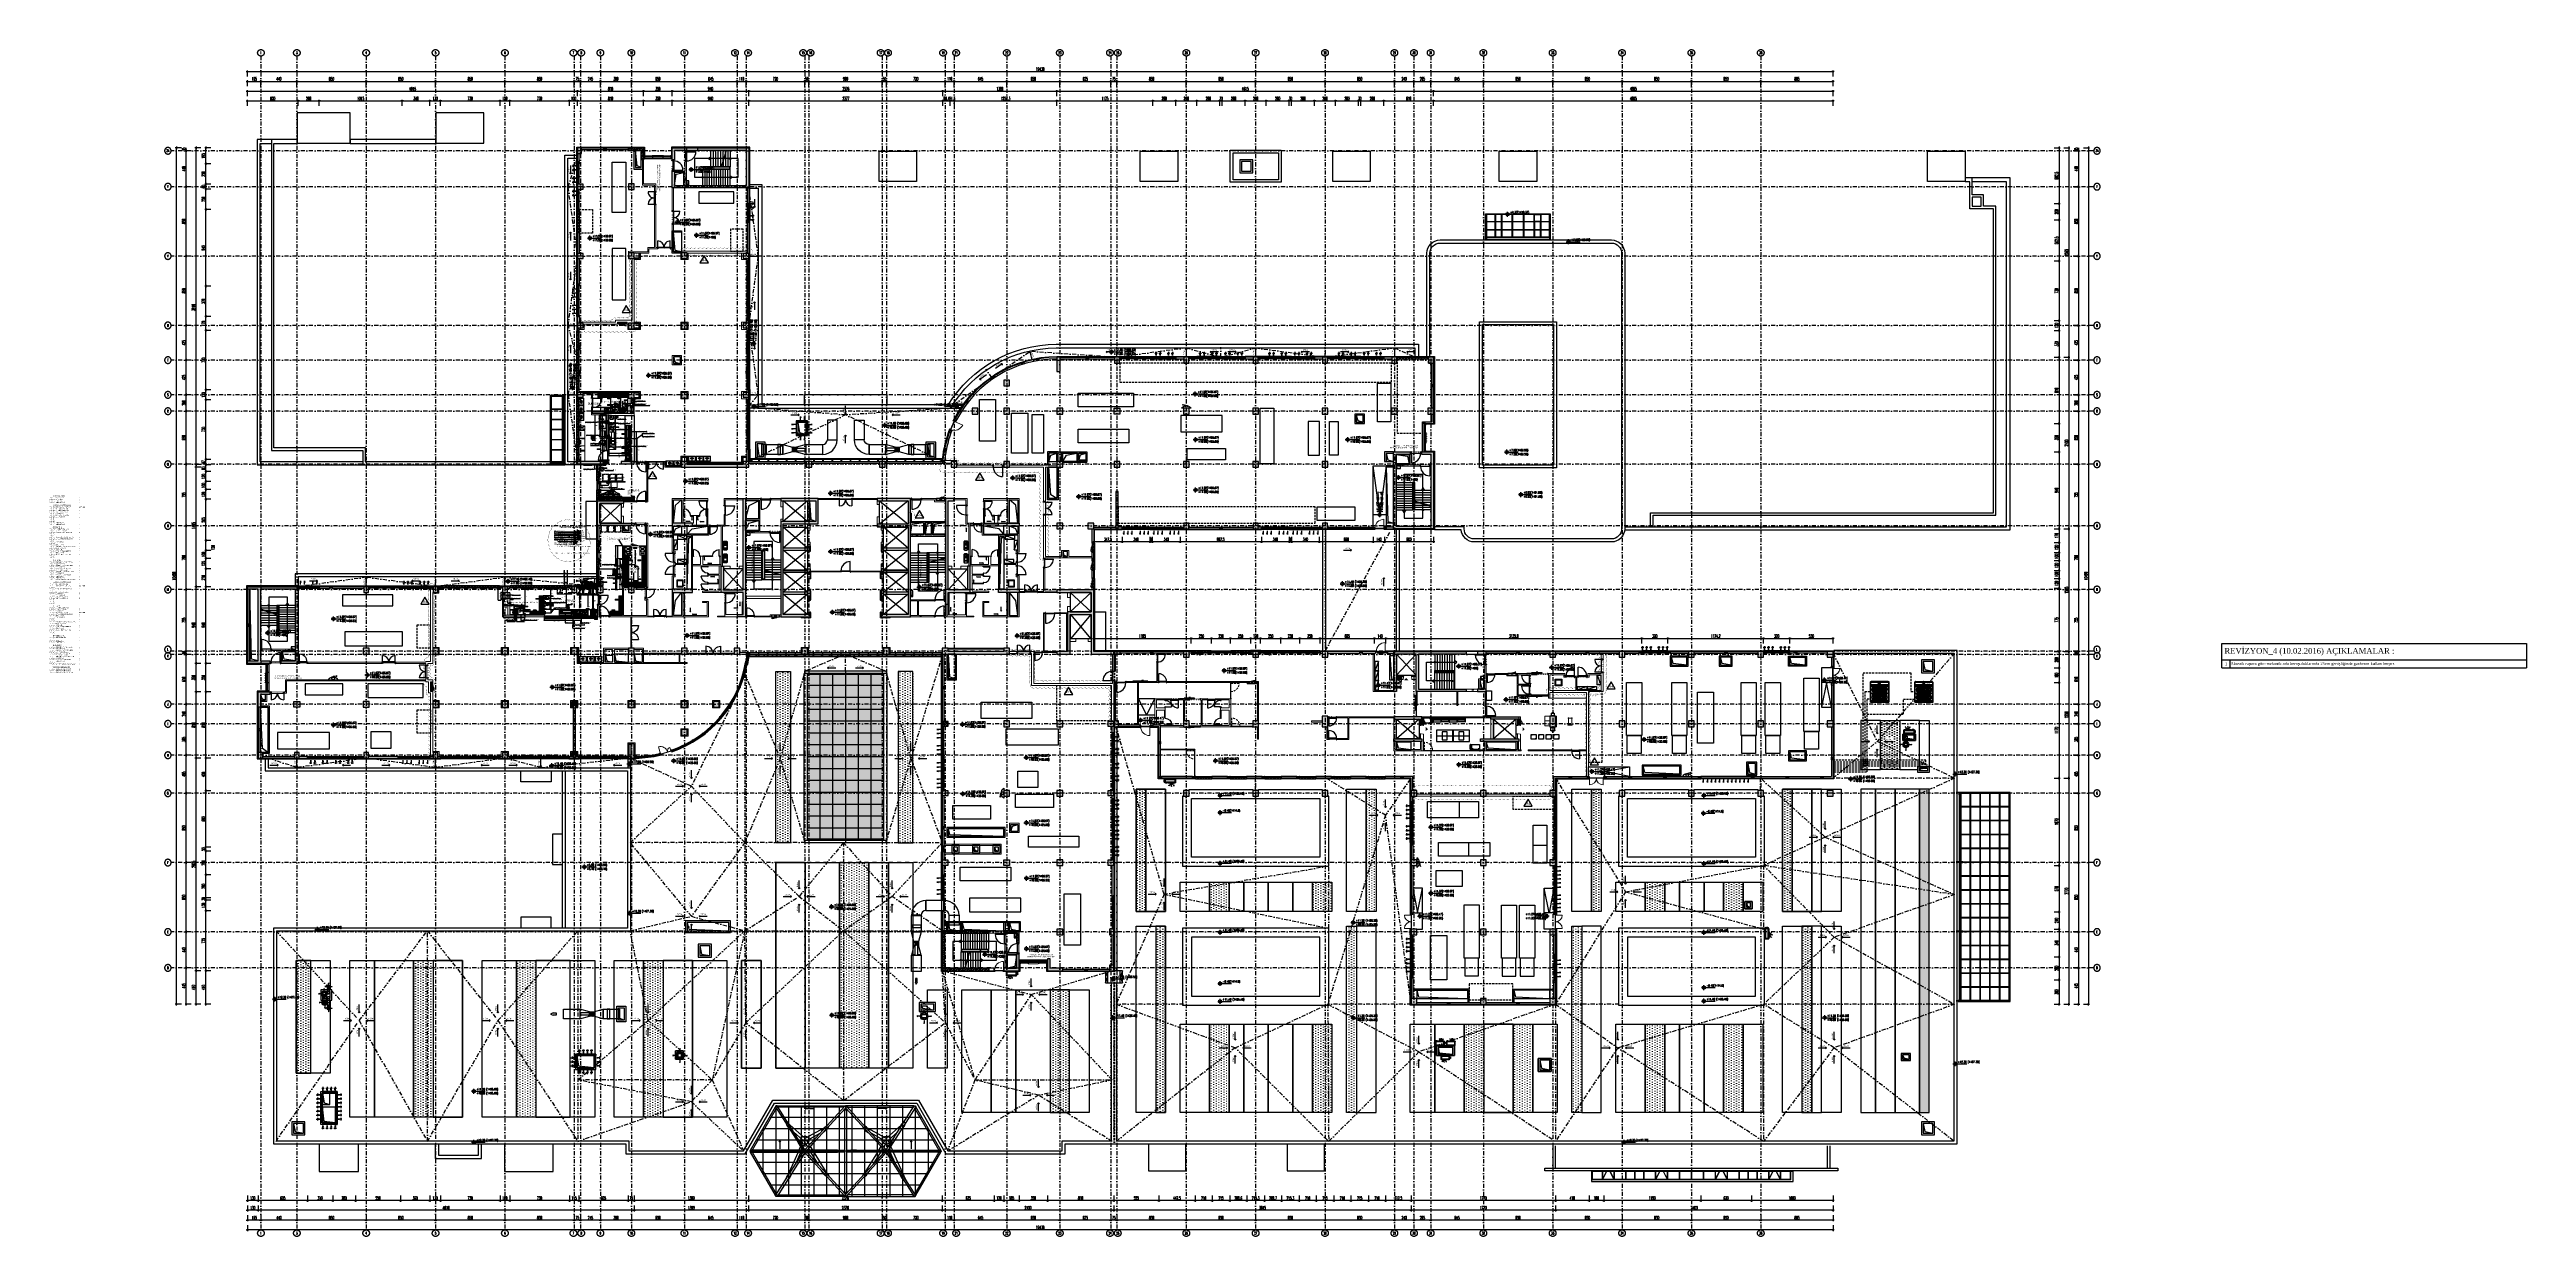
# Model space of a CAD drawing. Header units: millimetres. Extents: x -2755 to 27598, y -1135 to 13405.
import ezdxf
from ezdxf.enums import TextEntityAlignment as Align
from ezdxf.xclip import XClip

# ---------------------------------------------------------------- set-up
doc = ezdxf.new("R2010")
doc.units = ezdxf.units.MM
doc.header["$LTSCALE"] = 100
doc.set_wipeout_variables(frame=1)
for name, pattern in [('ACAD_ISO03W100', [30, 12, -18]), ('DASHDOT', [1, 0.5, -0.25, 0, -0.25]), ('DASHDOT2', [0.5, 0.25, -0.125, 0, -0.125]), ('DOT', [0.25, 0, -0.25]), ('HIDDEN', [0.375, 0.25, -0.125])]:
    doc.linetypes.add(name, pattern=pattern)
for name, color, linetype in [('a_eqp_kitchen', 23, 'Continuous'), ('DILATASYON', 7, 'HIDDEN'), ('DUVAR', 7, 'Continuous'), ('DUVAR-PANEL', 7, 'Continuous'), ('ELEKTRIK', 7, 'Continuous'), ('GIYDIRME', 5, 'Continuous'), ('GOR', 7, 'Continuous'), ('KA-PEN', 5, 'Continuous'), ('KA-PEN-3 @ 1', 5, 'Continuous'), ('KA-PEN-4 @ 1', 5, 'Continuous'), ('KA-PEN-5', 5, 'Continuous'), ('KA-PEN-5 @ 1', 5, 'Continuous'), ('KA-PEN-6 @ 1', 5, 'Continuous'), ('KA-PEN-8 @ 1', 5, 'Continuous'), ('KA-PEN-9 @ 1', 5, 'Continuous'), ('KOLON', 7, 'Continuous'), ('KOR KASA', 1, 'Continuous'), ('KOT', 7, 'Continuous'), ('MEKANIK', 7, 'Continuous'), ('MERD', 7, 'Continuous'), ('OK', 7, 'Continuous'), ('OLCU DIS', 7, 'Continuous'), ('PEYZAJ', 7, 'Continuous'), ('Rec-mantolamabazarengi', 45, 'Continuous'), ('Rec-mantolamakulerengi', 230, 'Continuous'), ('SOLID', 7, 'Continuous'), ('TARAMA', 7, 'Continuous'), ('TEFRIS', 7, 'Continuous'), ('TEFRIS TIBBI', 7, 'Continuous'), ('TEFRIS YANGIN', 7, 'Continuous'), ('YAZI-ATT-T', 7, 'Continuous')]:
    doc.layers.add(name, color=color, linetype=linetype)
for name, color, linetype, lineweight in [('AD', 5, 'Continuous', 9), ('AK', 7, 'Continuous', 15), ('AP', 6, 'Continuous', 15), ('AW', 3, 'Continuous', 35), ('Y-DUVAR ALCIPAN', 94, 'Continuous', 20), ('Y-DUVAR BIMS', 14, 'Continuous', 25), ('Y-DUVAR GAZBETON', 161, 'Continuous', 20), ('Y-DUVAR GAZBETON-1', 30, 'Continuous', 20), ('Y-TAS KAPLAMA', 20, 'Continuous', 13)]:
    doc.layers.add(name, color=color, linetype=linetype, lineweight=lineweight)
doc.layers.add('AKS', color=7, linetype='DASHDOT2', transparency=0.8)
for name, color, linetype, lineweight, true_color in [('MAKPA COLD ROOM', 7, 'Continuous', 15, 0x143d69), ('MAKPA EGZOST', 7, 'Continuous', 30, 0xbb1e36), ('MAKPA ELEKTRIK', 7, 'Continuous', 30, 0x93039a), ('MAKPA GIDER OLC', 7, 'Continuous', 30, 0xcf6a1e), ('MAKPA SIHHI', 7, 'Continuous', 30, 0x428a93)]:
    doc.layers.add(name, color=color, linetype=linetype, lineweight=lineweight, true_color=true_color)
doc.layers.add('MAKPA YER IZGARASI', color=8, linetype='Continuous', lineweight=5, transparency=0.5)
doc.layers.add('REVIZYON_4', color=7, linetype='Continuous', true_color=0x1f38e0)
doc.styles.add('ARIEL_500S', font='arial.ttf', dxfattribs={"height": 125})
doc.styles.add('MAKPA TESISAT', font='arial.ttf', dxfattribs={"height": 10})
doc.styles.add('MONOTXT', font='monotxt.shx', dxfattribs={"width": 0.8, "height": 10})
doc.styles.add('OLC-50', font='romans.shx', dxfattribs={"width": 0.5, "height": 0.15})
doc.styles.add('olcu', font='romans.shx', dxfattribs={"width": 0.5})
doc.styles.add('POZ TEXT', font='ARIALN.TTF', dxfattribs={"height": 9})
doc.styles.get("Standard").update_dxf_attribs({"font": 'arial.ttf'})
doc.styles.add('TEZGAH POZ NO', font='arial.ttf', dxfattribs={"height": 10})
doc.styles.add('YAZI', font='times.ttf')
doc.styles.add('YZG-MH-U-AR-PLN-B200-B204$0$YAZI', font='times.ttf')
doc.dimstyles.new('1-200', dxfattribs={"dimtxt": 40, "dimasz": 2, "dimexe": 0, "dimexo": 0, "dimgap": 10, "dimtad": 1, "dimdec": 4, "dimrnd": 0.1, "dimzin": 9, "dimdsep": 46, "dimtxsty": 'olcu', "dimblk1": 'SOL', "dimblk2": 'SAG', "dimsah": 1, "dimcen": 0, "dimse1": 1, "dimse2": 1, "dimclre": 13, "dimadec": 0, "dimazin": 0, "dimtfac": 1, "dimtdec": 4, "dimtix": 1, "dimtmove": 2, "dimatfit": 2, "dimldrblk": 'SOL', "dimfxl": 0, "dimtolj": 1, "dimarcsym": 0})
doc.dimstyles.new('MAKPA TESISAT DIM', dxfattribs={"dimscale": 0.7, "dimtxt": 12, "dimasz": 6, "dimexe": 4, "dimexo": 0, "dimgap": 8, "dimtad": 2, "dimtih": 1, "dimtoh": 1, "dimdec": 0, "dimrnd": 5, "dimzin": 0, "dimdsep": 46, "dimtxsty": 'MAKPA TESISAT', "dimblk1": 'OBLIQUE', "dimblk2": 'OBLIQUE', "dimsah": 1, "dimcen": 0, "dimdle": 3, "dimclrd": 256, "dimclre": 256, "dimclrt": 256, "dimadec": 0, "dimazin": 0, "dimtfac": 1, "dimtdec": 0, "dimtix": 1, "dimtofl": 0, "dimtmove": 2, "dimatfit": 3, "dimldrblk": 'OBLIQUE', "dimfxl": 0, "dimtvp": 7, "dimtolj": 1, "dimtzin": 0, "dimarcsym": 0})
pattern_1 = [(90, (-20, 71302.746), (-31.25, 15.625), [0, -31.25])]
pattern_2 = [(45, (83461.35, -12320), (-17.6776695, 17.6776695), []), (45, (83479.027, -12320), (-17.6776695, 17.6776695), [12.5, -6.25])]

# ---------------------------------------------------------------- blocks, each defined once
blk = doc.blocks.new('cakil modulasyon')
at = {"lineweight": 0, "ltscale": 100}
h = blk.add_hatch(dxfattribs=at)
h.set_pattern_fill('DOTS', color=0, scale=500, angle=90)
h.set_pattern_definition(pattern_1)
h.paths.add_polyline_path([(6125, 5755), (6305, 5755), (6305, 3655), (6125, 3655)])
h = blk.add_hatch(dxfattribs=at)
h.set_pattern_fill('DOTS', color=0, scale=500, angle=90)
h.set_pattern_definition(pattern_1)
h.paths.add_polyline_path([(7625, 3655), (7805, 3655), (7805, 5755), (7625, 5755)])
h = blk.add_hatch()
h.set_pattern_fill('DOTS', color=0, scale=500, angle=90)
h.set_pattern_definition(pattern_1)
h.paths.add_polyline_path([(19660, 5155), (19900, 5155), (19900, 4555), (19660, 4555)])
h = blk.add_hatch(dxfattribs=at)
h.set_pattern_fill('DOTS', color=0, scale=500, angle=90)
h.set_pattern_definition(pattern_1)
h.paths.add_polyline_path([(10660, 4315), (10540, 4315), (10540, 2815), (10660, 2815)])
h = blk.add_hatch(dxfattribs=at)
h.set_pattern_fill('DOTS', color=0, scale=500, angle=90)
h.set_pattern_definition(pattern_1)
h.paths.add_polyline_path([(13360, 4315), (13480, 4315), (13480, 2815), (13360, 2815)])
h = blk.add_hatch(dxfattribs=at)
h.set_pattern_fill('DOTS', color=0, scale=500, angle=90)
h.set_pattern_definition(pattern_1)
h.paths.add_polyline_path([(16120, 4315), (16240, 4315), (16240, 2815), (16120, 2815)])
h = blk.add_hatch(dxfattribs=at)
h.set_pattern_fill('DOTS', color=0, scale=500, angle=90)
h.set_pattern_definition(pattern_1)
h.paths.add_polyline_path([(18580, 4315), (18460, 4315), (18460, 2815), (18580, 2815)])
h = blk.add_hatch()
h.set_pattern_fill('DOTS', color=0, scale=500, angle=90)
h.set_pattern_definition(pattern_1)
h.paths.add_polyline_path([(20260, 4315), (20140, 4315), (20140, 355), (20260, 355)])
h = blk.add_hatch(dxfattribs=at)
h.set_pattern_fill('DOTS', color=0, scale=500, angle=90)
h.set_pattern_definition(pattern_1)
h.paths.add_polyline_path([(6905, 3415), (7265, 3415), (7265, 895), (6905, 895)])
h = blk.add_hatch(dxfattribs=at)
h.set_pattern_fill('DOTS', color=0, scale=500, angle=90)
h.set_pattern_definition(pattern_1)
h.paths.add_polyline_path([(11440, 3175), (11680, 3175), (11680, 2815), (11440, 2815)])
h = blk.add_hatch(dxfattribs=at)
h.set_pattern_fill('DOTS', color=0, scale=500, angle=90)
h.set_pattern_definition(pattern_1)
h.paths.add_polyline_path([(12700, 3175), (12940, 3175), (12940, 2815), (12700, 2815)])
h = blk.add_hatch(dxfattribs=at)
h.set_pattern_fill('DOTS', color=0, scale=500, angle=90)
h.set_pattern_definition(pattern_1)
h.paths.add_polyline_path([(16780, 3175), (17020, 3175), (17020, 2815), (16780, 2815)])
h = blk.add_hatch(dxfattribs=at)
h.set_pattern_fill('DOTS', color=0, scale=500, angle=90)
h.set_pattern_definition(pattern_1)
h.paths.add_polyline_path([(17740, 3175), (17980, 3175), (17980, 2815), (17740, 2815)])
h = blk.add_hatch(dxfattribs=at)
h.set_pattern_fill('DOTS', color=0, scale=500, angle=90)
h.set_pattern_definition(pattern_1)
h.paths.add_polyline_path([(10900, 2635), (10780, 2635), (10780, 355), (10900, 355)])
h = blk.add_hatch(dxfattribs=at)
h.set_pattern_fill('DOTS', color=0, scale=500, angle=90)
h.set_pattern_definition(pattern_1)
h.paths.add_polyline_path([(13120, 2635), (13240, 2635), (13240, 355), (13120, 355)])
h = blk.add_hatch(dxfattribs=at)
h.set_pattern_fill('DOTS', color=0, scale=500, angle=90)
h.set_pattern_definition(pattern_1)
h.paths.add_polyline_path([(15880, 2635), (16000, 2635), (16000, 355), (15880, 355)])
h = blk.add_hatch(dxfattribs=at)
h.set_pattern_fill('DOTS', color=0, scale=500, angle=90)
h.set_pattern_definition(pattern_1)
h.paths.add_polyline_path([(18820, 2635), (18700, 2635), (18700, 355), (18820, 355)])
h = blk.add_hatch(dxfattribs=at)
h.set_pattern_fill('DOTS', color=0, scale=500, angle=90)
h.set_pattern_definition(pattern_1)
h.paths.add_polyline_path([(425, 2215), (245, 2215), (245, 835), (425, 835)])
h = blk.add_hatch(dxfattribs=at)
h.set_pattern_fill('DOTS', color=0, scale=500, angle=90)
h.set_pattern_definition(pattern_1)
h.paths.add_polyline_path([(1685, 2215), (1925, 2215), (1925, 295), (1685, 295)])
h = blk.add_hatch(dxfattribs=at)
h.set_pattern_fill('DOTS', color=0, scale=500, angle=90)
h.set_pattern_definition(pattern_1)
h.paths.add_polyline_path([(2945, 2215), (3185, 2215), (3185, 295), (2945, 295)])
h = blk.add_hatch(dxfattribs=at)
h.set_pattern_fill('DOTS', color=0, scale=500, angle=90)
h.set_pattern_definition(pattern_1)
h.paths.add_polyline_path([(4505, 2215), (4745, 2215), (4745, 295), (4505, 295)])
h = blk.add_hatch(dxfattribs=at)
h.set_pattern_fill('DOTS', color=0, scale=500, angle=90)
h.set_pattern_definition(pattern_1)
h.paths.add_polyline_path([(9725, 1855), (9485, 1855), (9485, 355), (9725, 355)])
h = blk.add_hatch(dxfattribs=at)
h.set_pattern_fill('DOTS', color=0, scale=500, angle=90)
h.set_pattern_definition(pattern_1)
h.paths.add_polyline_path([(11440, 1435), (11680, 1435), (11680, 355), (11440, 355)])
h = blk.add_hatch(dxfattribs=at)
h.set_pattern_fill('DOTS', color=0, scale=500, angle=90)
h.set_pattern_definition(pattern_1)
h.paths.add_polyline_path([(12700, 1435), (12940, 1435), (12940, 355), (12700, 355)])
h = blk.add_hatch(dxfattribs=at)
h.set_pattern_fill('DOTS', color=0, scale=500, angle=90)
h.set_pattern_definition(pattern_1)
h.paths.add_polyline_path([(14560, 1435), (14800, 1435), (14800, 355), (14560, 355)])
h = blk.add_hatch(dxfattribs=at)
h.set_pattern_fill('DOTS', color=0, scale=500, angle=90)
h.set_pattern_definition(pattern_1)
h.paths.add_polyline_path([(15160, 1435), (15400, 1435), (15400, 355), (15160, 355)])
h = blk.add_hatch(dxfattribs=at)
h.set_pattern_fill('DOTS', color=0, scale=500, angle=90)
h.set_pattern_definition(pattern_1)
h.paths.add_polyline_path([(16780, 1435), (17020, 1435), (17020, 355), (16780, 355)])
h = blk.add_hatch(dxfattribs=at)
h.set_pattern_fill('DOTS', color=0, scale=500, angle=90)
h.set_pattern_definition(pattern_1)
h.paths.add_polyline_path([(17740, 1435), (17980, 1435), (17980, 355), (17740, 355)])
at = {"color": 0}
for p, q in [((19420, 4315), (19420, 355)), ((19600, 4315), (19600, 355)), ((19840, 4315), (19840, 355)), ((20140, 4315), (20140, 355)), ((6485, 3415), (6485, 895)), ((6905, 3415), (6905, 895)), ((7265, 3415), (7265, 895)), ((7505, 3415), (7505, 895)), ((11440, 3175), (11440, 2815)), ((11680, 3175), (11680, 2815)), ((11860, 3175), (11860, 2815)), ((12160, 3175), (12160, 2815)), ((12460, 3175), (12460, 2815)), ((12700, 3175), (12700, 2815)), ((16780, 3175), (16780, 2815)), ((17020, 3175), (17020, 2815)), ((17200, 3175), (17200, 2815)), ((17500, 3175), (17500, 2815)), ((17740, 3175), (17740, 2815)), ((17980, 3175), (17980, 2815)), ((10780, 2635), (10780, 355)), ((18700, 2635), (18700, 355)), ((4505, 2215), (4505, 295)), ((4745, 2215), (4745, 295)), ((5105, 2215), (5105, 295)), ((8765, 1795), (8765, 355)), ((9065, 1795), (9065, 355)), ((11440, 1435), (11440, 355)), ((11680, 1435), (11680, 355)), ((11860, 1435), (11860, 355)), ((12160, 1435), (12160, 355)), ((12460, 1435), (12460, 355)), ((12700, 1435), (12700, 355)), ((14560, 1435), (14560, 355)), ((14800, 1435), (14800, 355)), ((15160, 1435), (15160, 355)), ((15400, 1435), (15400, 355)), ((16780, 1435), (16780, 355)), ((17020, 1435), (17020, 355)), ((17200, 1435), (17200, 355)), ((17500, 1435), (17500, 355)), ((17740, 1435), (17740, 355)), ((17980, 1435), (17980, 355))]:
    blk.add_line(p, q, dxfattribs=at)
for points in [[(6125, 5755), (6305, 5755), (6305, 3655), (6125, 3655)], [(6125, 5755), (6305, 5755), (6305, 3655), (6125, 3655)], [(7625, 3655), (7805, 3655), (7805, 5755), (7625, 5755)], [(7625, 3655), (7805, 3655), (7805, 5755), (7625, 5755)], [(19660, 5155), (19420, 5155), (19420, 4555), (19660, 4555)], [(19660, 5155), (19900, 5155), (19900, 4555), (19660, 4555)], [(19660, 5155), (19900, 5155), (19900, 4555), (19660, 4555)], [(20140, 5155), (19900, 5155), (19900, 4555), (20120, 4555), (20120, 4590), (20140, 4590)], [(20090, 4910), (19935, 4910), (19935, 4990), (20090, 4990)], [(20140, 5155), (20260, 5155), (20260, 4590), (20140, 4590)], [(10540, 4315), (10900, 4315), (10900, 2815), (10540, 2815)], [(10660, 4315), (10540, 4315), (10540, 2815), (10660, 2815)], [(10660, 4315), (10540, 4315), (10540, 2815), (10660, 2815)], [(10900, 4315), (10660, 4315), (10660, 2815), (10900, 2815)], [(13120, 4315), (13360, 4315), (13360, 2815), (13120, 2815)], [(13360, 4315), (13480, 4315), (13480, 2815), (13360, 2815)], [(13360, 4315), (13480, 4315), (13480, 2815), (13360, 2815)], [(15880, 4315), (16120, 4315), (16120, 2815), (15880, 2815)], [(16120, 4315), (16240, 4315), (16240, 2815), (16120, 2815)], [(18460, 4315), (18820, 4315), (18820, 2815), (18460, 2815)], [(18580, 4315), (18460, 4315), (18460, 2815), (18580, 2815)], [(18580, 4315), (18460, 4315), (18460, 2815), (18580, 2815)], [(18820, 4315), (18580, 4315), (18580, 2815), (18820, 2815)], [(18820, 4315), (19180, 4315), (19180, 2815), (18820, 2815)], [(18940, 4315), (18820, 4315), (18820, 2815), (18940, 2815)], [(18940, 4315), (19180, 4315), (19180, 2815), (18940, 2815)], [(19080, 4300), (19010, 4300), (19010, 4230), (19080, 4230)], [(20260, 4315), (19420, 4315), (19420, 355), (20260, 355)], [(19600, 4315), (19420, 4315), (19420, 355), (19600, 355)], [(19840, 4315), (19600, 4315), (19600, 355), (19840, 355)], [(20140, 4315), (19840, 4315), (19840, 355), (20140, 355)], [(20260, 4315), (20140, 4315), (20140, 355), (20260, 355)], [(20260, 4315), (20140, 4315), (20140, 355), (20260, 355)], [(6125, 3415), (7805, 3415), (7805, 895), (6125, 895)], [(6125, 3415), (7805, 3415), (7805, 895), (6125, 895)], [(6485, 3415), (6125, 3415), (6125, 895), (6485, 895)], [(6485, 3415), (6905, 3415), (6905, 895), (6485, 895)], [(6905, 3415), (7265, 3415), (7265, 895), (6905, 895)], [(6905, 3415), (7265, 3415), (7265, 895), (6905, 895)], [(7265, 3415), (7505, 3415), (7505, 895), (7265, 895)], [(7805, 895), (7505, 895), (7505, 3415), (7805, 3415)], [(11080, 3175), (12940, 3175), (12940, 2815), (11080, 2815)], [(11080, 3175), (11440, 3175), (11440, 2815), (11080, 2815)], [(11440, 3175), (11680, 3175), (11680, 2815), (11440, 2815)], [(11440, 3175), (11680, 3175), (11680, 2815), (11440, 2815)], [(11680, 3175), (11860, 3175), (11860, 2815), (11680, 2815)], [(11860, 3175), (12160, 3175), (12160, 2815), (11860, 2815)], [(12160, 3175), (12460, 3175), (12460, 2815), (12160, 2815)], [(12460, 3175), (12700, 3175), (12700, 2815), (12460, 2815)], [(12700, 3175), (12940, 3175), (12940, 2815), (12700, 2815)], [(12700, 3175), (12940, 3175), (12940, 2815), (12700, 2815)], [(16420, 3175), (18220, 3175), (18220, 2815), (16420, 2815)], [(16420, 3175), (16780, 3175), (16780, 2815), (16420, 2815)], [(16780, 3175), (17020, 3175), (17020, 2815), (16780, 2815)], [(16780, 3175), (17020, 3175), (17020, 2815), (16780, 2815)], [(17020, 3175), (17200, 3175), (17200, 2815), (17020, 2815)], [(17200, 3175), (17500, 3175), (17500, 2815), (17200, 2815)], [(17500, 3175), (17740, 3175), (17740, 2815), (17500, 2815)], [(17740, 3175), (17980, 3175), (17980, 2815), (17740, 2815)], [(17980, 3175), (18220, 3175), (18220, 2815), (17980, 2815)], [(17980, 3175), (18220, 3175), (18220, 2815), (17980, 2815)], [(18090, 2850), (18000, 2850), (18000, 2940), (18090, 2940)], [(10540, 2635), (10900, 2635), (10900, 355), (10540, 355)], [(10540, 2635), (10780, 2635), (10780, 355), (10540, 355)], [(10900, 2635), (10780, 2635), (10780, 355), (10900, 355)], [(10900, 2635), (10780, 2635), (10780, 355), (10900, 355)], [(13120, 2635), (13240, 2635), (13240, 355), (13120, 355)], [(13120, 2635), (13240, 2635), (13240, 355), (13120, 355)], [(13480, 2635), (13240, 2635), (13240, 355), (13480, 355)], [(15880, 2635), (16000, 2635), (16000, 355), (15880, 355)], [(15880, 2635), (16000, 2635), (16000, 355), (15880, 355)], [(16240, 2635), (16000, 2635), (16000, 355), (16240, 355)], [(18460, 2635), (18820, 2635), (18820, 355), (18460, 355)], [(18460, 2635), (18700, 2635), (18700, 355), (18460, 355)], [(18820, 2635), (18700, 2635), (18700, 355), (18820, 355)], [(18820, 2635), (18700, 2635), (18700, 355), (18820, 355)], [(18940, 2635), (18820, 2635), (18820, 355), (18940, 355)], [(18940, 2635), (19180, 2635), (19180, 355), (18940, 355)], [(245, 2215), (665, 2215), (665, 1855), (550, 1855), (550, 1730), (665, 1730), (665, 835), (245, 835)], [(425, 2214), (246, 2214), (246, 835), (425, 835)], [(905, 2215), (2285, 2215), (2285, 295), (905, 295)], [(905, 2215), (1205, 2215), (1205, 295), (905, 295)], [(1205, 2215), (1685, 2215), (1685, 295), (1205, 295)], [(1685, 2215), (1925, 2215), (1925, 295), (1685, 295)], [(1685, 2215), (1925, 2215), (1925, 295), (1685, 295)], [(2285, 2215), (1925, 2215), (1925, 295), (2285, 295)], [(2525, 2215), (3905, 2215), (3905, 1070), (3670, 1070), (3670, 880), (3905, 880), (3905, 295), (2525, 295)], [(2525, 2215), (2945, 2215), (2945, 295), (2525, 295)], [(2945, 2215), (3185, 2215), (3185, 295), (2945, 295)], [(2945, 2215), (3185, 2215), (3185, 295), (2945, 295)], [(3605, 1070), (3605, 2215), (3185, 2215), (3185, 295), (3605, 295), (3605, 880)], [(3905, 2215), (3905, 1070), (3670, 1070), (3670, 880), (3905, 880), (3905, 295), (3605, 295), (3605, 2215)], [(4145, 2215), (5525, 2215), (5525, 295), (4145, 295)], [(4505, 295), (4145, 295), (4145, 2215), (4505, 2215)], [(4505, 2215), (4745, 2215), (4745, 295), (4505, 295)], [(4505, 2215), (4745, 2215), (4745, 295), (4505, 295)], [(5105, 2215), (4745, 2215), (4745, 295), (5105, 295)], [(5525, 295), (5105, 295), (5105, 2215), (5525, 2215)], [(5945, 2215), (5705, 2215), (5705, 895), (5945, 895)], [(5705, 2215), (5945, 2215), (5945, 895), (5705, 895)], [(7985, 1855), (8225, 1855), (8225, 895), (7985, 895), (7985, 1590), (8082, 1590), (8082, 1700), (7985, 1700)], [(8405, 1855), (9965, 1855), (9965, 355), (8405, 355)], [(8405, 1855), (9965, 1855), (9965, 355), (8405, 355)], [(8405, 1855), (8765, 1855), (8765, 355), (8405, 355)], [(8765, 1855), (9065, 1855), (9065, 355), (8765, 355)], [(9065, 1855), (9485, 1855), (9485, 355), (9065, 355)], [(9725, 1855), (9485, 1855), (9485, 355), (9725, 355)], [(9725, 1855), (9485, 1855), (9485, 355), (9725, 355)], [(9725, 1855), (9965, 1855), (9965, 355), (9725, 355)], [(4175, 1655), (4285, 1655), (4285, 1465), (4175, 1465)], [(11080, 1435), (12940, 1435), (12940, 355), (11080, 355)], [(11080, 1435), (12940, 1435), (12940, 355), (11080, 355)], [(11080, 1435), (11440, 1435), (11440, 355), (11080, 355)], [(11440, 1435), (11680, 1435), (11680, 355), (11440, 355)], [(11440, 1435), (11680, 1435), (11680, 355), (11440, 355)], [(11680, 1435), (11860, 1435), (11860, 355), (11680, 355)], [(11860, 1435), (12160, 1435), (12160, 355), (11860, 355)], [(12160, 1435), (12460, 1435), (12460, 355), (12160, 355)], [(12460, 1435), (12700, 1435), (12700, 355), (12460, 355)], [(12700, 1435), (12940, 1435), (12940, 355), (12700, 355)], [(12700, 1435), (12940, 1435), (12940, 355), (12700, 355)], [(13900, 1435), (15700, 1435), (15700, 355), (13900, 355)], [(14200, 1435), (14560, 1435), (14560, 355), (14200, 355)], [(14560, 1435), (14800, 1435), (14800, 355), (14560, 355)], [(14560, 1435), (14800, 1435), (14800, 355), (14560, 355)], [(14800, 355), (15160, 355), (15160, 1435), (14800, 1435)], [(15160, 1435), (15400, 1435), (15400, 355), (15160, 355)], [(15160, 1434), (15399, 1434), (15399, 355), (15160, 355)], [(15700, 355), (15400, 355), (15400, 1435), (15700, 1435)], [(16420, 1435), (18220, 1435), (18220, 355), (16420, 355)], [(16420, 1435), (18220, 1435), (18220, 355), (16420, 355)], [(16420, 1435), (16780, 1435), (16780, 355), (16420, 355)], [(16780, 1435), (17020, 1435), (17020, 355), (16780, 355)], [(16780, 1435), (17020, 1435), (17020, 355), (16780, 355)], [(17020, 1435), (17200, 1435), (17200, 355), (17020, 355)], [(17200, 1435), (17500, 1435), (17500, 355), (17200, 355)], [(17500, 1435), (17740, 1435), (17740, 355), (17500, 355)], [(17740, 1435), (17980, 1435), (17980, 355), (17740, 355)], [(17741, 1434), (17980, 1434), (17980, 355), (17741, 355)], [(17980, 1435), (18220, 1435), (18220, 355), (17980, 355)], [(4895, 1110), (4990, 1110), (4990, 1005), (4895, 1005)], [(14220, 1170), (14440, 1170), (14440, 1050), (14220, 1050)], [(15467, 1015), (15627, 1015), (15627, 855), (15467, 855)], [(20030, 1075), (19915, 1075), (19915, 990), (20030, 990)]]:
    blk.add_lwpolyline(points, close=True, dxfattribs=at)
for points in [[(425, 2215), (245, 2215), (245, 835), (425, 835), (425, 2215)], [(13900, 1435), (14200, 1435), (14200, 355), (13900, 355), (13900, 1435)]]:
    blk.add_lwpolyline(points, dxfattribs=at)
blk = doc.blocks.new('cati duzenleme +11.00')
at = {"color": 0}
blk.add_blockref('cakil modulasyon', (-5, -2575), dxfattribs=at)
blk = doc.blocks.new('*U3005')
at = {"color": 0, "linetype": 'DOT', "ltscale": 0.1}
blk.add_line((-120, 0), (0, 0), dxfattribs=at)
at = {"color": 0, "lineweight": -2}
for p, q in [((-107, 18), (-107, 14)), ((-60, 7), (-60, 7)), ((-13, 18), (-13, 14)), ((-3, 18), (-3, 132))]:
    blk.add_line(p, q, dxfattribs=at)
for points in [[(-120, 15), (-120, 18), (-117, 18), (-117, 14), (-115, 14), (-115, 1), (-117, 1), (-117, -3), (-120, -3), (-120, 0)], [(0, 15), (0, 18), (-3, 18), (-3, 14), (-5, 14), (-5, 1), (-3, 1), (-3, -3), (0, -3), (0, 0)]]:
    blk.add_lwpolyline(points, dxfattribs=at)
blk.add_lwpolyline([(-117, 18), (-117, 14), (-3, 14), (-3, 18)], close=True, dxfattribs=at)
blk.add_arc((-3, 18), 114, 90, 180, dxfattribs=at)
at = {"style": 'OLC-50', "width": 0.5, "flags": 1}
for tag, p in [('K-KAT', (-184, -156)), ('K-MAHALAD', (-185, -233)), ('K-BLOK', (-183, -121)), ('K-MAHALKOD', (-183, -194)), ('K-ACILISYON', (-184, -269)), ('K-NO', (-183, -84)), ('K-YANGIN', (-182, -304)), ('K-KANRENK', (-2, -89)), ('K-TAMACILMA', (-3, -166)), ('K-HIDROLIK', (-2, -270)), ('K-KASRENK', (-1, -127)), ('K-FOTOSEL', (-2, -202)), ('K-KART', (0, -304)), ('K-HERMETIK', (0, -236)), ('K-KANATTIP', (-184, -337)), ('K-KANATMALZ', (-182, -371)), ('K-KASAMALZ', (-181, -410)), ('K-KASATIP', (-182, -447)), ('K-DUVAR', (-182, -485)), ('K-PBAR', (-2, -414)), ('K-BAND', (-2, -346)), ('K-ELEKTRIKLI', (0, -448)), ('K-TIP', (0, -486)), ('K-REZ1', (0, -524)), ('K-REZ2', (0, -561)), ('K-REZ3', (0, -601)), ('K-MENFEZ', (0, -380))]:
    blk.add_attdef(tag, p, '', height=30, dxfattribs=at)
blk = doc.blocks.new('kor kasa')
at = {"layer": 'KOR KASA'}
for p, q in [((0, 126), (15, 126)), ((0, 3), (0, 0)), ((0, 3), (15, 3)), ((15, 126), (15, 123)), ((15, 3), (15, 0))]:
    blk.add_line(p, q, dxfattribs=at)
for points in [[(15, 126), (0, 123)], [(0, 126), (15, 123)], [(0, 126), (0, 123)], [(0, 123), (15, 123)], [(15, 3), (0, 0)], [(0, 3), (15, 0)], [(0, 0), (15, 0)]]:
    blk.add_lwpolyline(points, dxfattribs=at)
blk = doc.blocks.new('*U3004')
at = {"color": 0, "linetype": 'DOT', "ltscale": 0.1}
blk.add_line((-120, 0), (0, 0), dxfattribs=at)
at = {"color": 0, "lineweight": -2}
for p, q in [((-117, 18), (-117, 132)), ((-107, 18), (-107, 14)), ((-60, 7), (-60, 7)), ((-13, 18), (-13, 14))]:
    blk.add_line(p, q, dxfattribs=at)
for points in [[(-120, 15), (-120, 18), (-117, 18), (-117, 14), (-115, 14), (-115, 1), (-117, 1), (-117, -3), (-120, -3), (-120, 0)], [(0, 15), (0, 18), (-3, 18), (-3, 14), (-5, 14), (-5, 1), (-3, 1), (-3, -3), (0, -3), (0, 0)]]:
    blk.add_lwpolyline(points, dxfattribs=at)
blk.add_lwpolyline([(-117, 18), (-117, 14), (-3, 14), (-3, 18)], close=True, dxfattribs=at)
blk.add_arc((-117, 18), 114, 0, 90, dxfattribs=at)
at = {"style": 'OLC-50', "width": 0.5, "flags": 1}
for tag, p in [('K-KAT', (-184, -156)), ('K-MAHALAD', (-185, -233)), ('K-BLOK', (-183, -121)), ('K-MAHALKOD', (-183, -194)), ('K-ACILISYON', (-184, -269)), ('K-NO', (-183, -84)), ('K-YANGIN', (-182, -304)), ('K-KANRENK', (-2, -89)), ('K-TAMACILMA', (-3, -166)), ('K-HIDROLIK', (-2, -270)), ('K-KASRENK', (-1, -127)), ('K-FOTOSEL', (-2, -202)), ('K-KART', (0, -304)), ('K-HERMETIK', (0, -236)), ('K-KANATTIP', (-184, -337)), ('K-KANATMALZ', (-182, -371)), ('K-KASAMALZ', (-181, -410)), ('K-KASATIP', (-182, -447)), ('K-DUVAR', (-182, -485)), ('K-PBAR', (-2, -414)), ('K-BAND', (-2, -346)), ('K-ELEKTRIKLI', (0, -448)), ('K-TIP', (0, -486)), ('K-REZ1', (0, -524)), ('K-REZ2', (0, -561)), ('K-REZ3', (0, -601)), ('K-MENFEZ', (0, -380))]:
    blk.add_attdef(tag, p, '', height=30, dxfattribs=at)
blk = doc.blocks.new('asansorler1')
at = {"layer": 'MERD', "color": 6, "linetype": 'Continuous'}
for p, q in [((4290, 7595), (4550, 7835)), ((4290, 7835), (4550, 7595)), ((6045, 7035), (5805, 6775)), ((5805, 7035), (6045, 6775)), ((8555, 7035), (8795, 6775)), ((8795, 7035), (8555, 6775)), ((10310, 6505), (10050, 6745)), ((10310, 6745), (10050, 6505)), ((14050, 5730), (14290, 5990)), ((14290, 5730), (14050, 5990)), ((14050, 5190), (14330, 4950)), ((14330, 5190), (14050, 4950)), ((15518, 5190), (15238, 4950)), ((15238, 5190), (15518, 4950))]:
    blk.add_line(p, q, dxfattribs=at)
at = {"layer": 'MERD', "color": 6}
for p, q in [((6835, 7615), (6535, 7865)), ((6835, 7865), (6535, 7615)), ((8065, 7865), (7715, 7580)), ((7715, 7865), (8065, 7580)), ((6835, 7287), (6535, 7545)), ((6835, 7545), (6535, 7287)), ((8065, 7287), (7765, 7545)), ((8065, 7545), (7765, 7287)), ((6835, 7018), (6535, 7262)), ((6835, 7262), (6535, 7018)), ((6835, 6748), (6535, 6993)), ((6835, 6993), (6535, 6748)), ((8065, 7018), (7765, 7262)), ((8065, 7262), (7765, 7018)), ((8065, 6748), (7765, 6993)), ((8065, 6993), (7765, 6748)), ((6835, 6475), (6535, 6723)), ((6835, 6723), (6535, 6475)), ((8065, 6475), (7765, 6723)), ((8065, 6723), (7765, 6475)), ((10055, 6475), (10305, 6175)), ((10305, 6475), (10055, 6175))]:
    blk.add_line(p, q, dxfattribs=at)
at = {"layer": 'MERD', "color": 6, "linetype": 'Continuous'}
for points in [[(4550, 7595), (4290, 7595), (4290, 7835), (4550, 7835)], [(10050, 6505), (10310, 6505), (10310, 6745), (10050, 6745)], [(14290, 5990), (14050, 5990), (14050, 5730), (14290, 5730)], [(14050, 4950), (14050, 5190), (14330, 5190), (14330, 4950)], [(15518, 4950), (15518, 5190), (15238, 5190), (15238, 4950)]]:
    blk.add_lwpolyline(points, close=True, dxfattribs=at)
at = {"layer": 'MERD', "color": 6}
for points in [[(6535, 7615), (6535, 7865), (6835, 7865), (6835, 7615)], [(7715, 7580), (7715, 7865), (8065, 7865), (8065, 7580)], [(6535, 7287), (6535, 7545), (6835, 7545), (6835, 7287)], [(7765, 7287), (7765, 7545), (8065, 7545), (8065, 7287)], [(6535, 7018), (6535, 7262), (6835, 7262), (6835, 7018)], [(6535, 6748), (6535, 6993), (6835, 6993), (6835, 6748)], [(7765, 7018), (7765, 7262), (8065, 7262), (8065, 7018)], [(7765, 6748), (7765, 6993), (8065, 6993), (8065, 6748)], [(6535, 6475), (6535, 6723), (6835, 6723), (6835, 6475)], [(7765, 6475), (7765, 6723), (8065, 6723), (8065, 6475)], [(10055, 6475), (10305, 6475), (10305, 6175), (10055, 6175)]]:
    blk.add_lwpolyline(points, close=True, dxfattribs=at)
for points in [[(6045, 7035), (5805, 7035), (5805, 6775), (6045, 6775), (6045, 7035)], [(8555, 7035), (8795, 7035), (8795, 6775), (8555, 6775), (8555, 7035)]]:
    blk.add_lwpolyline(points, dxfattribs=at)
blk = doc.blocks.new('AKS-D')
at = {"color": 0}
blk.add_circle((0, 0), 0.4, dxfattribs=at)
at = {"color": 0, "style": 'olcu', "width": 0.7}
blk.add_attdef('AKS', text='', height=0.4, dxfattribs=at).set_placement((0, 0), align=Align.MIDDLE_CENTER)
blk = doc.blocks.new('KOT-PL(TEMIZ&KABA)')
at = {"layer": 'KOT', "linetype": 'Continuous', "lineweight": -3}
h = blk.add_hatch(color=7, dxfattribs=at)
h.paths.add_polyline_path([(0, 0), (0.2, 0, 0.414214), (0, 0.2)])
h.paths.add_polyline_path([(0, 0), (-0.2, 0, 0.414214), (0, -0.2)])
at = {"layer": 'KOT', "color": 7, "lineweight": -3}
for p, q in [((-0.3, 0), (1.4, 0)), ((0, -0.3), (0, 0.3))]:
    blk.add_line(p, q, dxfattribs=at)
at = {"layer": 'KOT', "color": 7, "linetype": 'Continuous', "lineweight": -3}
blk.add_circle((0, 0), 0.2, dxfattribs=at)
at = {"layer": 'KOT', "color": 7, "linetype": 'Continuous', "lineweight": -3, "style": 'olcu', "width": 0.7}
for tag, p in [('KOTTEMIZ', (0.31, 0.12)), ('KOTKABA', (0.31, -0.37))]:
    blk.add_attdef(tag, p, '', height=0.25, dxfattribs=at)
blk = doc.blocks.new('YAZI-ATT')
at = {"layer": 'YAZI-ATT-T', "color": 9, "style": 'YAZI', "width": 0.7}
blk.add_attdef('YAZI', text='', height=18, dxfattribs=at).set_placement((0, 0), align=Align.MIDDLE_CENTER)
blk = doc.blocks.new('*U2985')
at = {"color": 0, "linetype": 'DOT', "ltscale": 0.1}
blk.add_line((-120, 15), (0, 15), dxfattribs=at)
at = {"color": 0, "lineweight": -2}
for p, q in [((-107, -3), (-107, 1)), ((-60, 7), (-60, 7)), ((-13, -3), (-13, 1)), ((-117, -3), (-117, -117))]:
    blk.add_line(p, q, dxfattribs=at)
for points in [[(-120, 0), (-120, -3), (-117, -3), (-117, 1), (-115, 1), (-115, 14), (-117, 14), (-117, 18), (-120, 18), (-120, 15)], [(0, 0), (0, -3), (-3, -3), (-3, 1), (-5, 1), (-5, 14), (-3, 14), (-3, 18), (0, 18), (0, 15)]]:
    blk.add_lwpolyline(points, dxfattribs=at)
blk.add_lwpolyline([(-117, -3), (-117, 1), (-3, 1), (-3, -3)], close=True, dxfattribs=at)
blk.add_arc((-117, -3), 114, 270, 0, dxfattribs=at)
at = {"style": 'OLC-50', "width": 0.5, "flags": 1}
for tag, p in [('K-KAT', (-184, -156)), ('K-MAHALAD', (-185, -233)), ('K-BLOK', (-183, -121)), ('K-MAHALKOD', (-183, -194)), ('K-ACILISYON', (-184, -269)), ('K-NO', (-183, -84)), ('K-YANGIN', (-182, -304)), ('K-KANRENK', (-2, -89)), ('K-TAMACILMA', (-3, -166)), ('K-HIDROLIK', (-2, -270)), ('K-KASRENK', (-1, -127)), ('K-FOTOSEL', (-2, -202)), ('K-KART', (0, -304)), ('K-HERMETIK', (0, -236)), ('K-KANATTIP', (-184, -337)), ('K-KANATMALZ', (-182, -371)), ('K-KASAMALZ', (-181, -410)), ('K-KASATIP', (-182, -447)), ('K-DUVAR', (-182, -485)), ('K-PBAR', (-2, -414)), ('K-BAND', (-2, -346)), ('K-ELEKTRIKLI', (0, -448)), ('K-TIP', (0, -486)), ('K-REZ1', (0, -524)), ('K-REZ2', (0, -561)), ('K-REZ3', (0, -601)), ('K-MENFEZ', (0, -380))]:
    blk.add_attdef(tag, p, '', height=30, dxfattribs=at)
blk = doc.blocks.new('*U2997')
at = {"color": 0, "linetype": 'DOT', "ltscale": 0.1}
blk.add_line((-120, 15), (0, 15), dxfattribs=at)
at = {"color": 0, "lineweight": -2}
for p, q in [((-107, -3), (-107, 1)), ((-60, 7), (-60, 7)), ((-13, -3), (-13, 1)), ((-117, -3), (-117, -117))]:
    blk.add_line(p, q, dxfattribs=at)
for points in [[(-120, 0), (-120, -3), (-117, -3), (-117, 1), (-115, 1), (-115, 14), (-117, 14), (-117, 18), (-120, 18), (-120, 15)], [(0, 0), (0, -3), (-3, -3), (-3, 1), (-5, 1), (-5, 14), (-3, 14), (-3, 18), (0, 18), (0, 15)]]:
    blk.add_lwpolyline(points, dxfattribs=at)
blk.add_lwpolyline([(-117, -3), (-117, 1), (-3, 1), (-3, -3)], close=True, dxfattribs=at)
blk.add_arc((-117, -3), 114, 270, 0, dxfattribs=at)
at = {"style": 'OLC-50', "width": 0.5, "flags": 1}
for tag, p in [('K-KAT', (-184, -156)), ('K-MAHALAD', (-185, -233)), ('K-BLOK', (-183, -121)), ('K-MAHALKOD', (-183, -194)), ('K-ACILISYON', (-184, -269)), ('K-NO', (-183, -84)), ('K-YANGIN', (-182, -304)), ('K-KANRENK', (-2, -89)), ('K-TAMACILMA', (-3, -166)), ('K-HIDROLIK', (-2, -270)), ('K-KASRENK', (-1, -127)), ('K-FOTOSEL', (-2, -202)), ('K-KART', (0, -304)), ('K-HERMETIK', (0, -236)), ('K-KANATTIP', (-184, -337)), ('K-KANATMALZ', (-182, -371)), ('K-KASAMALZ', (-181, -410)), ('K-KASATIP', (-182, -447)), ('K-DUVAR', (-182, -485)), ('K-PBAR', (-2, -414)), ('K-BAND', (-2, -346)), ('K-ELEKTRIKLI', (0, -448)), ('K-TIP', (0, -486)), ('K-REZ1', (0, -524)), ('K-REZ2', (0, -561)), ('K-REZ3', (0, -601)), ('K-MENFEZ', (0, -380))]:
    blk.add_attdef(tag, p, '', height=30, dxfattribs=at)
blk = doc.blocks.new('*U2986')
at = {"color": 0, "linetype": 'DOT', "ltscale": 0.1}
blk.add_line((-120, 0), (0, 0), dxfattribs=at)
at = {"color": 0, "lineweight": -2}
for p, q in [((-107, 18), (-107, 14)), ((-60, 7), (-60, 7)), ((-13, 18), (-13, 14)), ((-3, 18), (-3, 132))]:
    blk.add_line(p, q, dxfattribs=at)
for points in [[(-120, 15), (-120, 18), (-117, 18), (-117, 14), (-115, 14), (-115, 1), (-117, 1), (-117, -3), (-120, -3), (-120, 0)], [(0, 15), (0, 18), (-3, 18), (-3, 14), (-5, 14), (-5, 1), (-3, 1), (-3, -3), (0, -3), (0, 0)]]:
    blk.add_lwpolyline(points, dxfattribs=at)
blk.add_lwpolyline([(-117, 18), (-117, 14), (-3, 14), (-3, 18)], close=True, dxfattribs=at)
blk.add_arc((-3, 18), 114, 90, 180, dxfattribs=at)
at = {"style": 'OLC-50', "width": 0.5, "flags": 1}
for tag, p in [('K-KAT', (-184, -156)), ('K-MAHALAD', (-185, -233)), ('K-BLOK', (-183, -121)), ('K-MAHALKOD', (-183, -194)), ('K-ACILISYON', (-184, -269)), ('K-NO', (-183, -84)), ('K-YANGIN', (-182, -304)), ('K-KANRENK', (-2, -89)), ('K-TAMACILMA', (-3, -166)), ('K-HIDROLIK', (-2, -270)), ('K-KASRENK', (-1, -127)), ('K-FOTOSEL', (-2, -202)), ('K-KART', (0, -304)), ('K-HERMETIK', (0, -236)), ('K-KANATTIP', (-184, -337)), ('K-KANATMALZ', (-182, -371)), ('K-KASAMALZ', (-181, -410)), ('K-KASATIP', (-182, -447)), ('K-DUVAR', (-182, -485)), ('K-PBAR', (-2, -414)), ('K-BAND', (-2, -346)), ('K-ELEKTRIKLI', (0, -448)), ('K-TIP', (0, -486)), ('K-REZ1', (0, -524)), ('K-REZ2', (0, -561)), ('K-REZ3', (0, -601)), ('K-MENFEZ', (0, -380))]:
    blk.add_attdef(tag, p, '', height=30, dxfattribs=at)
blk = doc.blocks.new('*U2987')
at = {"color": 0, "linetype": 'DOT', "ltscale": 0.1}
blk.add_line((-120, 0), (0, 0), dxfattribs=at)
at = {"color": 0, "lineweight": -2}
for p, q in [((-117, 18), (-117, 132)), ((-107, 18), (-107, 14)), ((-60, 7), (-60, 7)), ((-13, 18), (-13, 14))]:
    blk.add_line(p, q, dxfattribs=at)
for points in [[(-120, 15), (-120, 18), (-117, 18), (-117, 14), (-115, 14), (-115, 1), (-117, 1), (-117, -3), (-120, -3), (-120, 0)], [(0, 15), (0, 18), (-3, 18), (-3, 14), (-5, 14), (-5, 1), (-3, 1), (-3, -3), (0, -3), (0, 0)]]:
    blk.add_lwpolyline(points, dxfattribs=at)
blk.add_lwpolyline([(-117, 18), (-117, 14), (-3, 14), (-3, 18)], close=True, dxfattribs=at)
blk.add_arc((-117, 18), 114, 0, 90, dxfattribs=at)
at = {"style": 'OLC-50', "width": 0.5, "flags": 1}
for tag, p in [('K-KAT', (-184, -156)), ('K-MAHALAD', (-185, -233)), ('K-BLOK', (-183, -121)), ('K-MAHALKOD', (-183, -194)), ('K-ACILISYON', (-184, -269)), ('K-NO', (-183, -84)), ('K-YANGIN', (-182, -304)), ('K-KANRENK', (-2, -89)), ('K-TAMACILMA', (-3, -166)), ('K-HIDROLIK', (-2, -270)), ('K-KASRENK', (-1, -127)), ('K-FOTOSEL', (-2, -202)), ('K-KART', (0, -304)), ('K-HERMETIK', (0, -236)), ('K-KANATTIP', (-184, -337)), ('K-KANATMALZ', (-182, -371)), ('K-KASAMALZ', (-181, -410)), ('K-KASATIP', (-182, -447)), ('K-DUVAR', (-182, -485)), ('K-PBAR', (-2, -414)), ('K-BAND', (-2, -346)), ('K-ELEKTRIKLI', (0, -448)), ('K-TIP', (0, -486)), ('K-REZ1', (0, -524)), ('K-REZ2', (0, -561)), ('K-REZ3', (0, -601)), ('K-MENFEZ', (0, -380))]:
    blk.add_attdef(tag, p, '', height=30, dxfattribs=at)
blk = doc.blocks.new('*U2988')
at = {"color": 0, "linetype": 'DOT', "ltscale": 0.1}
blk.add_line((-120, 15), (0, 15), dxfattribs=at)
at = {"color": 0, "lineweight": -2}
for p, q in [((-107, -3), (-107, 1)), ((-60, 7), (-60, 7)), ((-13, -3), (-13, 1)), ((-117, -3), (-117, -117))]:
    blk.add_line(p, q, dxfattribs=at)
for points in [[(-120, 0), (-120, -3), (-117, -3), (-117, 1), (-115, 1), (-115, 14), (-117, 14), (-117, 18), (-120, 18), (-120, 15)], [(0, 0), (0, -3), (-3, -3), (-3, 1), (-5, 1), (-5, 14), (-3, 14), (-3, 18), (0, 18), (0, 15)]]:
    blk.add_lwpolyline(points, dxfattribs=at)
blk.add_lwpolyline([(-117, -3), (-117, 1), (-3, 1), (-3, -3)], close=True, dxfattribs=at)
blk.add_arc((-117, -3), 114, 270, 0, dxfattribs=at)
at = {"style": 'OLC-50', "width": 0.5, "flags": 1}
for tag, p in [('K-KAT', (-184, -156)), ('K-MAHALAD', (-185, -233)), ('K-BLOK', (-183, -121)), ('K-MAHALKOD', (-183, -194)), ('K-ACILISYON', (-184, -269)), ('K-NO', (-183, -84)), ('K-YANGIN', (-182, -304)), ('K-KANRENK', (-2, -89)), ('K-TAMACILMA', (-3, -166)), ('K-HIDROLIK', (-2, -270)), ('K-KASRENK', (-1, -127)), ('K-FOTOSEL', (-2, -202)), ('K-KART', (0, -304)), ('K-HERMETIK', (0, -236)), ('K-KANATTIP', (-184, -337)), ('K-KANATMALZ', (-182, -371)), ('K-KASAMALZ', (-181, -410)), ('K-KASATIP', (-182, -447)), ('K-DUVAR', (-182, -485)), ('K-PBAR', (-2, -414)), ('K-BAND', (-2, -346)), ('K-ELEKTRIKLI', (0, -448)), ('K-TIP', (0, -486)), ('K-REZ1', (0, -524)), ('K-REZ2', (0, -561)), ('K-REZ3', (0, -601)), ('K-MENFEZ', (0, -380))]:
    blk.add_attdef(tag, p, '', height=30, dxfattribs=at)
blk = doc.blocks.new('*U2991')
at = {"color": 0, "linetype": 'DOT', "ltscale": 0.1}
blk.add_line((-120, 15), (0, 15), dxfattribs=at)
at = {"color": 0, "lineweight": -2}
for p, q in [((-107, -3), (-107, 1)), ((-60, 7), (-60, 7)), ((-13, -3), (-13, 1)), ((-3, -3), (-3, -117))]:
    blk.add_line(p, q, dxfattribs=at)
for points in [[(-120, 0), (-120, -3), (-117, -3), (-117, 1), (-115, 1), (-115, 14), (-117, 14), (-117, 18), (-120, 18), (-120, 15)], [(0, 0), (0, -3), (-3, -3), (-3, 1), (-5, 1), (-5, 14), (-3, 14), (-3, 18), (0, 18), (0, 15)]]:
    blk.add_lwpolyline(points, dxfattribs=at)
blk.add_lwpolyline([(-117, -3), (-117, 1), (-3, 1), (-3, -3)], close=True, dxfattribs=at)
blk.add_arc((-3, -3), 114, 180, 270, dxfattribs=at)
at = {"style": 'OLC-50', "width": 0.5, "flags": 1}
for tag, p in [('K-KAT', (-184, -156)), ('K-MAHALAD', (-185, -233)), ('K-BLOK', (-183, -121)), ('K-MAHALKOD', (-183, -194)), ('K-ACILISYON', (-184, -269)), ('K-NO', (-183, -84)), ('K-YANGIN', (-182, -304)), ('K-KANRENK', (-2, -89)), ('K-TAMACILMA', (-3, -166)), ('K-HIDROLIK', (-2, -270)), ('K-KASRENK', (-1, -127)), ('K-FOTOSEL', (-2, -202)), ('K-KART', (0, -304)), ('K-HERMETIK', (0, -236)), ('K-KANATTIP', (-184, -337)), ('K-KANATMALZ', (-182, -371)), ('K-KASAMALZ', (-181, -410)), ('K-KASATIP', (-182, -447)), ('K-DUVAR', (-182, -485)), ('K-PBAR', (-2, -414)), ('K-BAND', (-2, -346)), ('K-ELEKTRIKLI', (0, -448)), ('K-TIP', (0, -486)), ('K-REZ1', (0, -524)), ('K-REZ2', (0, -561)), ('K-REZ3', (0, -601)), ('K-MENFEZ', (0, -380))]:
    blk.add_attdef(tag, p, '', height=30, dxfattribs=at)
blk = doc.blocks.new('*U2992')
at = {"color": 0, "linetype": 'DOT', "ltscale": 0.1}
blk.add_line((-120, 15), (0, 15), dxfattribs=at)
at = {"color": 0, "lineweight": -2}
for p, q in [((-107, -3), (-107, 1)), ((-60, 7), (-60, 7)), ((-13, -3), (-13, 1)), ((-3, -3), (-3, -117))]:
    blk.add_line(p, q, dxfattribs=at)
for points in [[(-120, 0), (-120, -3), (-117, -3), (-117, 1), (-115, 1), (-115, 14), (-117, 14), (-117, 18), (-120, 18), (-120, 15)], [(0, 0), (0, -3), (-3, -3), (-3, 1), (-5, 1), (-5, 14), (-3, 14), (-3, 18), (0, 18), (0, 15)]]:
    blk.add_lwpolyline(points, dxfattribs=at)
blk.add_lwpolyline([(-117, -3), (-117, 1), (-3, 1), (-3, -3)], close=True, dxfattribs=at)
blk.add_arc((-3, -3), 114, 180, 270, dxfattribs=at)
at = {"style": 'OLC-50', "width": 0.5, "flags": 1}
for tag, p in [('K-KAT', (-184, -156)), ('K-MAHALAD', (-185, -233)), ('K-BLOK', (-183, -121)), ('K-MAHALKOD', (-183, -194)), ('K-ACILISYON', (-184, -269)), ('K-NO', (-183, -84)), ('K-YANGIN', (-182, -304)), ('K-KANRENK', (-2, -89)), ('K-TAMACILMA', (-3, -166)), ('K-HIDROLIK', (-2, -270)), ('K-KASRENK', (-1, -127)), ('K-FOTOSEL', (-2, -202)), ('K-KART', (0, -304)), ('K-HERMETIK', (0, -236)), ('K-KANATTIP', (-184, -337)), ('K-KANATMALZ', (-182, -371)), ('K-KASAMALZ', (-181, -410)), ('K-KASATIP', (-182, -447)), ('K-DUVAR', (-182, -485)), ('K-PBAR', (-2, -414)), ('K-BAND', (-2, -346)), ('K-ELEKTRIKLI', (0, -448)), ('K-TIP', (0, -486)), ('K-REZ1', (0, -524)), ('K-REZ2', (0, -561)), ('K-REZ3', (0, -601)), ('K-MENFEZ', (0, -380))]:
    blk.add_attdef(tag, p, '', height=30, dxfattribs=at)
blk = doc.blocks.new('*U2989')
at = {"color": 0, "linetype": 'DOT', "ltscale": 0.1}
blk.add_line((-120, 15), (0, 15), dxfattribs=at)
at = {"color": 0, "lineweight": -2}
for p, q in [((-107, -3), (-107, 1)), ((-60, 7), (-60, 7)), ((-13, -3), (-13, 1)), ((-117, -3), (-117, -117))]:
    blk.add_line(p, q, dxfattribs=at)
for points in [[(-120, 0), (-120, -3), (-117, -3), (-117, 1), (-115, 1), (-115, 14), (-117, 14), (-117, 18), (-120, 18), (-120, 15)], [(0, 0), (0, -3), (-3, -3), (-3, 1), (-5, 1), (-5, 14), (-3, 14), (-3, 18), (0, 18), (0, 15)]]:
    blk.add_lwpolyline(points, dxfattribs=at)
blk.add_lwpolyline([(-117, -3), (-117, 1), (-3, 1), (-3, -3)], close=True, dxfattribs=at)
blk.add_arc((-117, -3), 114, 270, 0, dxfattribs=at)
at = {"style": 'OLC-50', "width": 0.5, "flags": 1}
for tag, p in [('K-KAT', (-184, -156)), ('K-MAHALAD', (-185, -233)), ('K-BLOK', (-183, -121)), ('K-MAHALKOD', (-183, -194)), ('K-ACILISYON', (-184, -269)), ('K-NO', (-183, -84)), ('K-YANGIN', (-182, -304)), ('K-KANRENK', (-2, -89)), ('K-TAMACILMA', (-3, -166)), ('K-HIDROLIK', (-2, -270)), ('K-KASRENK', (-1, -127)), ('K-FOTOSEL', (-2, -202)), ('K-KART', (0, -304)), ('K-HERMETIK', (0, -236)), ('K-KANATTIP', (-184, -337)), ('K-KANATMALZ', (-182, -371)), ('K-KASAMALZ', (-181, -410)), ('K-KASATIP', (-182, -447)), ('K-DUVAR', (-182, -485)), ('K-PBAR', (-2, -414)), ('K-BAND', (-2, -346)), ('K-ELEKTRIKLI', (0, -448)), ('K-TIP', (0, -486)), ('K-REZ1', (0, -524)), ('K-REZ2', (0, -561)), ('K-REZ3', (0, -601)), ('K-MENFEZ', (0, -380))]:
    blk.add_attdef(tag, p, '', height=30, dxfattribs=at)
blk = doc.blocks.new('*U3000')
at = {"color": 0, "linetype": 'DOT', "ltscale": 0.1}
blk.add_line((-120, 15), (0, 15), dxfattribs=at)
at = {"color": 0, "lineweight": -2}
for p, q in [((-107, -3), (-107, 1)), ((-60, 7), (-60, 7)), ((-13, -3), (-13, 1)), ((-3, -3), (-3, -117))]:
    blk.add_line(p, q, dxfattribs=at)
for points in [[(-120, 0), (-120, -3), (-117, -3), (-117, 1), (-115, 1), (-115, 14), (-117, 14), (-117, 18), (-120, 18), (-120, 15)], [(0, 0), (0, -3), (-3, -3), (-3, 1), (-5, 1), (-5, 14), (-3, 14), (-3, 18), (0, 18), (0, 15)]]:
    blk.add_lwpolyline(points, dxfattribs=at)
blk.add_lwpolyline([(-117, -3), (-117, 1), (-3, 1), (-3, -3)], close=True, dxfattribs=at)
blk.add_arc((-3, -3), 114, 180, 270, dxfattribs=at)
at = {"style": 'OLC-50', "width": 0.5, "flags": 1}
for tag, p in [('K-KAT', (-184, -156)), ('K-MAHALAD', (-185, -233)), ('K-BLOK', (-183, -121)), ('K-MAHALKOD', (-183, -194)), ('K-ACILISYON', (-184, -269)), ('K-NO', (-183, -84)), ('K-YANGIN', (-182, -304)), ('K-KANRENK', (-2, -89)), ('K-TAMACILMA', (-3, -166)), ('K-HIDROLIK', (-2, -270)), ('K-KASRENK', (-1, -127)), ('K-FOTOSEL', (-2, -202)), ('K-KART', (0, -304)), ('K-HERMETIK', (0, -236)), ('K-KANATTIP', (-184, -337)), ('K-KANATMALZ', (-182, -371)), ('K-KASAMALZ', (-181, -410)), ('K-KASATIP', (-182, -447)), ('K-DUVAR', (-182, -485)), ('K-PBAR', (-2, -414)), ('K-BAND', (-2, -346)), ('K-ELEKTRIKLI', (0, -448)), ('K-TIP', (0, -486)), ('K-REZ1', (0, -524)), ('K-REZ2', (0, -561)), ('K-REZ3', (0, -601)), ('K-MENFEZ', (0, -380))]:
    blk.add_attdef(tag, p, '', height=30, dxfattribs=at)
blk = doc.blocks.new('*U2990')
at = {"color": 0, "linetype": 'DOT', "ltscale": 0.1}
blk.add_line((-120, 15), (0, 15), dxfattribs=at)
at = {"color": 0, "lineweight": -2}
for p, q in [((-107, -3), (-107, 1)), ((-60, 7), (-60, 7)), ((-13, -3), (-13, 1)), ((-117, -3), (-117, -117))]:
    blk.add_line(p, q, dxfattribs=at)
for points in [[(-120, 0), (-120, -3), (-117, -3), (-117, 1), (-115, 1), (-115, 14), (-117, 14), (-117, 18), (-120, 18), (-120, 15)], [(0, 0), (0, -3), (-3, -3), (-3, 1), (-5, 1), (-5, 14), (-3, 14), (-3, 18), (0, 18), (0, 15)]]:
    blk.add_lwpolyline(points, dxfattribs=at)
blk.add_lwpolyline([(-117, -3), (-117, 1), (-3, 1), (-3, -3)], close=True, dxfattribs=at)
blk.add_arc((-117, -3), 114, 270, 0, dxfattribs=at)
at = {"style": 'OLC-50', "width": 0.5, "flags": 1}
for tag, p in [('K-KAT', (-184, -156)), ('K-MAHALAD', (-185, -233)), ('K-BLOK', (-183, -121)), ('K-MAHALKOD', (-183, -194)), ('K-ACILISYON', (-184, -269)), ('K-NO', (-183, -84)), ('K-YANGIN', (-182, -304)), ('K-KANRENK', (-2, -89)), ('K-TAMACILMA', (-3, -166)), ('K-HIDROLIK', (-2, -270)), ('K-KASRENK', (-1, -127)), ('K-FOTOSEL', (-2, -202)), ('K-KART', (0, -304)), ('K-HERMETIK', (0, -236)), ('K-KANATTIP', (-184, -337)), ('K-KANATMALZ', (-182, -371)), ('K-KASAMALZ', (-181, -410)), ('K-KASATIP', (-182, -447)), ('K-DUVAR', (-182, -485)), ('K-PBAR', (-2, -414)), ('K-BAND', (-2, -346)), ('K-ELEKTRIKLI', (0, -448)), ('K-TIP', (0, -486)), ('K-REZ1', (0, -524)), ('K-REZ2', (0, -561)), ('K-REZ3', (0, -601)), ('K-MENFEZ', (0, -380))]:
    blk.add_attdef(tag, p, '', height=30, dxfattribs=at)
blk = doc.blocks.new('*U74')
at = {"layer": 'KOR KASA'}
for p, q in [((0, 126), (15, 126)), ((0, 3), (0, 0)), ((0, 3), (15, 3)), ((15, 126), (15, 123)), ((15, 3), (15, 0))]:
    blk.add_line(p, q, dxfattribs=at)
for points in [[(15, 126), (0, 123)], [(0, 126), (15, 123)], [(0, 126), (0, 123)], [(0, 123), (15, 123)], [(15, 3), (0, 0)], [(0, 3), (15, 0)], [(0, 0), (15, 0)]]:
    blk.add_lwpolyline(points, dxfattribs=at)
blk = doc.blocks.new('TASIYICI SISTEM (2.KAT)')
at = {"layer": 'TARAMA'}
h = blk.add_hatch(dxfattribs=at)
h.set_pattern_fill('ANSI33', color=253, scale=100)
h.set_pattern_definition(pattern_2)
h.paths.add_polyline_path([(-691, -120), (-65, -120), (-65, -610), (-1005, -610), (-1005, -405), (-975, -405), (-975, -580), (-95, -580), (-95, -150), (-691, -150)])
h.paths.add_polyline_path([(-2165, -190), (-2115, -190), (-2115, -120), (-2165, -120)])
h.paths.add_polyline_path([(-2165, -625), (-2095, -625), (-2095, -565), (-2165, -565)])
h.paths.add_polyline_path([(-1540, -630), (-1470, -630), (-1470, -560), (-1540, -560)])
h.paths.add_polyline_path([(-135, -3175), (-65, -3175), (-65, -3115), (-135, -3115)])
h.paths.add_polyline_path([(-135, -1475), (-65, -1475), (-65, -1415), (-135, -1415)])
h.paths.add_polyline_path([(-890, -1475), (-820, -1475), (-820, -1405), (-890, -1405)])
h.paths.add_polyline_path([(-1540, -1475), (-1470, -1475), (-1470, -1405), (-1540, -1405)])
h.paths.add_polyline_path([(-135, -2325), (-65, -2325), (-65, -2265), (-135, -2265)])
h.paths.add_polyline_path([(-890, -2335), (-820, -2335), (-820, -2265), (-890, -2265)])
h.paths.add_polyline_path([(-1540, -2335), (-1470, -2335), (-1470, -2265), (-1540, -2265)])
h.paths.add_polyline_path([(-890, -3185), (-820, -3185), (-820, -3115), (-890, -3115)])
h.paths.add_polyline_path([(-1540, -3185), (-1470, -3185), (-1470, -3115), (-1540, -3115)])
h.paths.add_polyline_path([(-2165, -1475), (-2095, -1475), (-2095, -1415), (-2165, -1415)])
h.paths.add_polyline_path([(-2165, -2325), (-2095, -2325), (-2095, -2265), (-2165, -2265)])
h.paths.add_polyline_path([(-2165, -3175), (-2095, -3175), (-2095, -3115), (-2165, -3115)])
h.paths.add_polyline_path([(-1630, -3990), (-1470, -3990), (-1470, -3960), (-1630, -3960)])
h.paths.add_polyline_path([(-2165, -3990), (-1850, -3990), (-1850, -3960), (-2165, -3960)])
h.paths.add_polyline_path([(-135, -4000), (-820, -4000), (-820, -3960), (-890, -3960), (-890, -4030), (-65, -4030), (-65, -3960), (-135, -3960)])
h.paths.add_polyline_path([(-831, -120), (-831, -150), (-975, -150), (-975, -265), (-1005, -265), (-1005, -120)], flags=17)
edge = h.paths.add_edge_path(flags=17)
edge.add_line((-831, -120), (-831, -150))
h = blk.add_hatch(dxfattribs=at)
h.set_pattern_fill('ANSI33', color=253, scale=100)
h.set_pattern_definition([(45, (-5880, 47358.743), (-17.67767, 17.67767), []), (45, (-5862.322, 47358.743), (-17.67767, 17.67767), [12.5, -6.25])])
h.paths.add_polyline_path([(-1540, -150), (-1385, -150), (-1385, -265), (-1355, -265), (-1355, -120), (-1540, -120)])
h = blk.add_hatch(dxfattribs=at)
h.set_pattern_fill('ANSI33', color=253, scale=100)
h.set_pattern_definition(pattern_2)
h.paths.add_polyline_path([(1535, -4030), (1605, -4030), (1605, -3960), (1535, -3960)])
h.paths.add_polyline_path([(635, -4030), (705, -4030), (705, -3960), (635, -3960)])
h.paths.add_polyline_path([(1585, -6320), (1655, -6320), (1655, -6250), (1585, -6250)])
h.paths.add_polyline_path([(585, -6320), (655, -6320), (655, -6250), (585, -6250)])
h.paths.add_polyline_path([(1505, -4760), (1885, -4760), (1885, -5835), (1555, -5835), (1555, -5865), (1915, -5865), (1915, -4415), (1505, -4415), (1505, -4445), (1885, -4445), (1885, -4730), (1505, -4730)])
h.paths.add_polyline_path([(355, -4725), (785, -4725), (785, -4415), (325, -4415), (325, -4445), (755, -4445), (755, -4695), (325, -4695), (325, -5865), (685, -5865), (685, -5835), (355, -5835)])
h.paths.add_polyline_path([(685, -5065), (655, -5065), (655, -4995), (685, -4995)], flags=17)
h.paths.add_polyline_path([(685, -5345), (655, -5345), (655, -5275), (685, -5275)], flags=17)
h.paths.add_polyline_path([(685, -5613), (655, -5613), (655, -5543), (685, -5543)], flags=17)
h.paths.add_polyline_path([(1555, -5065), (1585, -5065), (1585, -4995), (1555, -4995)], flags=17)
h.paths.add_polyline_path([(1555, -5345), (1585, -5345), (1585, -5275), (1555, -5275)], flags=17)
h.paths.add_polyline_path([(1555, -5613), (1585, -5613), (1585, -5543), (1555, -5543)], flags=17)
h.paths.add_polyline_path([(8255, -3380), (8325, -3380), (8325, -3310), (8255, -3310)])
h.paths.add_polyline_path([(4090, -4785), (4160, -4785), (4160, -4715), (4090, -4715)])
h.paths.add_polyline_path([(4415, -2755), (4475, -2755), (4475, -2685), (4415, -2685)])
h.paths.add_polyline_path([(3060, -3035), (3130, -3035), (3130, -2965), (3060, -2965)])
h.paths.add_polyline_path([(2670, -3380), (2740, -3380), (2740, -3310), (2670, -3310)])
h.paths.add_polyline_path([(2995, -4715), (3245, -4715), (3245, -4755), (2995, -4755)])
h.paths.add_polyline_path([(4480, -4030), (4480, -3960), (4410, -3960), (4410, -4030)])
h.paths.add_polyline_path([(4430, -4330), (4430, -4785), (4460, -4785), (4460, -4330)])
h.paths.add_polyline_path([(4480, -3310), (4480, -3380), (4410, -3380), (4410, -3310)])
h.paths.add_polyline_path([(8265, -2755), (8325, -2755), (8325, -2685), (8265, -2685)])
h.paths.add_polyline_path([(6965, -4785), (7025, -4785), (7025, -4715), (6965, -4715)])
h.paths.add_polyline_path([(6115, -4785), (6175, -4785), (6175, -4715), (6115, -4715)])
h.paths.add_polyline_path([(5265, -4785), (5325, -4785), (5325, -4715), (5265, -4715)])
h.paths.add_polyline_path([(6960, -4030), (7030, -4030), (7030, -3960), (6960, -3960)])
h.paths.add_polyline_path([(6110, -4030), (6180, -4030), (6180, -3960), (6110, -3960)])
h.paths.add_polyline_path([(5260, -4030), (5330, -4030), (5330, -3960), (5260, -3960)])
h.paths.add_polyline_path([(7810, -3380), (7880, -3380), (7880, -3310), (7810, -3310)])
h.paths.add_polyline_path([(6960, -3380), (7030, -3380), (7030, -3310), (6960, -3310)])
h.paths.add_polyline_path([(6110, -3380), (6180, -3380), (6180, -3310), (6110, -3310)])
h.paths.add_polyline_path([(5260, -3380), (5330, -3380), (5330, -3310), (5260, -3310)])
h.paths.add_polyline_path([(7815, -2755), (7875, -2755), (7875, -2685), (7815, -2685)])
h.paths.add_polyline_path([(6965, -2755), (7025, -2755), (7025, -2685), (6965, -2685)])
h.paths.add_polyline_path([(6115, -2755), (6175, -2755), (6175, -2685), (6115, -2685)])
h.paths.add_polyline_path([(5265, -2755), (5325, -2755), (5325, -2685), (5265, -2685)])
h.paths.add_polyline_path([(3710, -2860), (3750, -2860), (3750, -2685), (3710, -2685)])
h.paths.add_polyline_path([(3060, -3380), (3130, -3380), (3130, -3310), (3060, -3310)])
h.paths.add_polyline_path([(3710, -3380), (3780, -3380), (3780, -3310), (3710, -3310)])
h.paths.add_polyline_path([(2415, -4030), (2485, -4030), (2485, -3960), (2415, -3960)])
h.paths.add_polyline_path([(3060, -4030), (3130, -4030), (3130, -3960), (3060, -3960)])
h.paths.add_polyline_path([(3710, -4030), (3780, -4030), (3780, -3960), (3710, -3960)])
h.paths.add_polyline_path([(3710, -4785), (3780, -4785), (3780, -4715), (3710, -4715)])
h.paths.add_polyline_path([(8040, -3875), (7865, -3875), (7865, -4755), (8295, -4755), (8295, -3875), (8180, -3875), (8180, -3845), (8325, -3845), (8325, -4785), (7835, -4785), (7835, -3845), (8040, -3845)])
h = blk.add_hatch(dxfattribs=at)
h.set_pattern_fill('ANSI33', color=253, scale=100)
h.set_pattern_definition(pattern_2)
h.paths.add_polyline_path([(-1920, -5565), (-1850, -5565), (-1850, -5495), (-1920, -5495)])
h.paths.add_polyline_path([(-5635, -7595), (-5575, -7595), (-5575, -7525), (-5635, -7525)])
h.paths.add_polyline_path([(-5935, -6785), (-5935, -6815), (-6050, -6815), (-6050, -6970), (-6080, -6970), (-6080, -6785)])
h.paths.add_polyline_path([(-6080, -7595), (-6020, -7595), (-6020, -7525), (-6080, -7525)])
h.paths.add_polyline_path([(-5640, -6900), (-5570, -6900), (-5570, -6970), (-5640, -6970)])
h.paths.add_polyline_path([(-2235, -5565), (-2175, -5565), (-2175, -5495), (-2235, -5495)])
h.paths.add_polyline_path([(-1540, -5565), (-1470, -5565), (-1470, -5495), (-1540, -5495)])
h.paths.add_polyline_path([(-1540, -6320), (-1470, -6320), (-1470, -6250), (-1540, -6250)])
h.paths.add_polyline_path([(-2240, -6320), (-2170, -6320), (-2170, -6250), (-2240, -6250)])
h.paths.add_polyline_path([(-1540, -6970), (-1470, -6970), (-1470, -6900), (-1540, -6900)])
h.paths.add_polyline_path([(-1510, -7595), (-1470, -7595), (-1470, -7420), (-1510, -7420)])
h.paths.add_polyline_path([(-2220, -7595), (-2190, -7595), (-2190, -6900), (-2220, -6900)])
h.paths.add_polyline_path([(-3090, -6320), (-3020, -6320), (-3020, -6250), (-3090, -6250)])
h.paths.add_polyline_path([(-3940, -6320), (-3870, -6320), (-3870, -6250), (-3940, -6250)])
h.paths.add_polyline_path([(-4790, -6320), (-4720, -6320), (-4720, -6250), (-4790, -6250)])
h.paths.add_polyline_path([(-3090, -6970), (-3020, -6970), (-3020, -6900), (-3090, -6900)])
h.paths.add_polyline_path([(-3940, -6970), (-3870, -6970), (-3870, -6900), (-3940, -6900)])
h.paths.add_polyline_path([(-4790, -6970), (-4720, -6970), (-4720, -6900), (-4790, -6900)])
h.paths.add_polyline_path([(-3085, -7595), (-3025, -7595), (-3025, -7525), (-3085, -7525)])
h.paths.add_polyline_path([(-3935, -7595), (-3875, -7595), (-3875, -7525), (-3935, -7525)])
h.paths.add_polyline_path([(-4785, -7595), (-4725, -7595), (-4725, -7525), (-4785, -7525)])
h.paths.add_polyline_path([(-3085, -5565), (-3025, -5565), (-3025, -5495), (-3085, -5495)])
h.paths.add_polyline_path([(-3935, -5565), (-3875, -5565), (-3875, -5495), (-3935, -5495)])
h.paths.add_polyline_path([(-4785, -5565), (-4725, -5565), (-4725, -5495), (-4785, -5495)])
h.paths.add_polyline_path([(-6210, -5495), (-5590, -5495), (-5590, -6435), (-5795, -6435), (-5795, -6405), (-5620, -6405), (-5620, -5525), (-6050, -5525), (-6050, -6405), (-5935, -6405), (-5935, -6435), (-6210, -6435), (-6210, -6405), (-6080, -6405), (-6080, -5525), (-6210, -5525)])
h.paths.add_polyline_path([(-500, -6970), (-430, -6970), (-430, -6900), (-500, -6900)])
h.paths.add_polyline_path([(-890, -7315), (-820, -7315), (-820, -7245), (-890, -7245)])
h.paths.add_polyline_path([(-245, -6320), (-175, -6320), (-175, -6250), (-245, -6250)])
h.paths.add_polyline_path([(-890, -6320), (-820, -6320), (-820, -6250), (-890, -6250)])
h.paths.add_polyline_path([(-890, -6970), (-820, -6970), (-820, -6900), (-890, -6900)])
h.paths.add_polyline_path([(-1600, -4475), (-1890, -4475), (-1890, -4715), (-1470, -4715), (-1470, -4745), (-1920, -4745), (-1920, -4445), (-1600, -4445)])
h.paths.add_polyline_path([(-755, -4715), (-1005, -4715), (-1005, -4755), (-755, -4755)])
h.paths.add_polyline_path([(-755, -5525), (-1005, -5525), (-1005, -5565), (-755, -5565)])
h.paths.add_polyline_path([(-135, -5835), (-135, -5565), (-405, -5565), (-405, -5245), (-375, -5245), (-375, -5535), (-135, -5535), (-135, -4415), (-105, -4415), (-105, -5865), (-205, -5865), (-205, -5835)])
h = blk.add_hatch(dxfattribs=at)
h.set_pattern_fill('ANSI33', color=253, scale=100)
h.set_pattern_definition(pattern_2)
h.paths.add_polyline_path([(2445, -4415), (2345, -4415), (2345, -5710), (2375, -5710), (2375, -5565), (2645, -5565), (2645, -5245), (2615, -5245), (2615, -5535), (2375, -5535), (2375, -4445), (2445, -4445)])
h.paths.add_polyline_path([(2305, -8055), (2375, -8055), (2375, -7995), (2305, -7995)])
h.paths.add_polyline_path([(9750, -10610), (9820, -10610), (9820, -10540), (9750, -10540)])
h.paths.add_polyline_path([(8900, -10610), (8970, -10610), (8970, -10540), (8900, -10540)])
h.paths.add_polyline_path([(8050, -10610), (8120, -10610), (8120, -10540), (8050, -10540)])
h.paths.add_polyline_path([(13150, -8060), (13220, -8060), (13220, -7990), (13150, -7990)])
h.paths.add_polyline_path([(13150, -6360), (13220, -6360), (13220, -6290), (13150, -6290)])
h.paths.add_polyline_path([(13150, -7210), (13220, -7210), (13220, -7140), (13150, -7140)])
h.paths.add_polyline_path([(8865, -6320), (8970, -6320), (8970, -6290), (8865, -6290)])
h.paths.add_polyline_path([(8865, -6780), (8970, -6780), (8970, -6750), (8865, -6750)])
h.paths.add_polyline_path([(9368, -7360), (9368, -7390), (8900, -7390), (8900, -7360)])
h.paths.add_polyline_path([(9750, -9760), (9820, -9760), (9820, -9690), (9750, -9690)])
h.paths.add_polyline_path([(8900, -9760), (8970, -9760), (8970, -9690), (8900, -9690)])
h.paths.add_polyline_path([(8050, -9760), (8120, -9760), (8120, -9690), (8050, -9690)])
h.paths.add_polyline_path([(9750, -7210), (9820, -7210), (9820, -7080), (9750, -7080)])
h.paths.add_polyline_path([(5260, -8060), (5330, -8060), (5330, -7990), (5260, -7990)])
h.paths.add_polyline_path([(6110, -8060), (6180, -8060), (6180, -7990), (6110, -7990)])
h.paths.add_polyline_path([(12300, -8060), (12370, -8060), (12370, -7990), (12300, -7990)])
h.paths.add_polyline_path([(11450, -8060), (11520, -8060), (11520, -7990), (11450, -7990)])
h.paths.add_polyline_path([(4335, -7205), (4405, -7205), (4405, -7145), (4335, -7145)])
h.paths.add_polyline_path([(9368, -7120), (9027, -7120), (9027, -7090), (9368, -7090)])
h.paths.add_polyline_path([(2880, -10170), (2335, -10170), (2335, -9740), (2880, -9740), (2880, -9710), (2305, -9710), (2305, -10200), (2880, -10200)])
h.paths.add_polyline_path([(3595, -10055), (3595, -10200), (3780, -10200), (3780, -10170), (3625, -10170), (3625, -10055)])
h.paths.add_polyline_path([(6960, -7210), (7030, -7210), (7030, -7080), (6960, -7080)])
h.paths.add_polyline_path([(9750, -8910), (9820, -8910), (9820, -8840), (9750, -8840)])
h.paths.add_polyline_path([(8900, -8910), (8970, -8910), (8970, -8840), (8900, -8840)])
h.paths.add_polyline_path([(8050, -8910), (8120, -8910), (8120, -8840), (8050, -8840)])
h.paths.add_polyline_path([(12300, -6360), (12370, -6360), (12370, -6290), (12300, -6290)])
h.paths.add_polyline_path([(12300, -7210), (12370, -7210), (12370, -7140), (12300, -7140)])
h.paths.add_polyline_path([(11450, -6360), (11520, -6360), (11520, -6290), (11450, -6290)])
h.paths.add_polyline_path([(11450, -7210), (11520, -7210), (11520, -7140), (11450, -7140)])
h.paths.add_polyline_path([(10600, -6360), (10670, -6360), (10670, -6290), (10600, -6290)])
h.paths.add_polyline_path([(10600, -7210), (10670, -7210), (10670, -7140), (10600, -7140)])
h.paths.add_polyline_path([(10600, -8060), (10670, -8060), (10670, -7990), (10600, -7990)])
h.paths.add_polyline_path([(3060, -8840), (3130, -8840), (3130, -8910), (3060, -8910)])
h.paths.add_polyline_path([(2305, -8905), (2375, -8905), (2375, -8845), (2305, -8845)])
h.paths.add_polyline_path([(2995, -5525), (3245, -5525), (3245, -5565), (2995, -5565)])
h.paths.add_polyline_path([(4355, -10200), (4405, -10200), (4405, -10130), (4355, -10130)])
h.paths.add_polyline_path([(9750, -6360), (9820, -6360), (9820, -6290), (9750, -6290)])
h.paths.add_polyline_path([(9750, -8060), (9820, -8060), (9820, -7990), (9750, -7990)])
h.paths.add_polyline_path([(8900, -8060), (8970, -8060), (8970, -7990), (8900, -7990)])
h.paths.add_polyline_path([(8050, -8060), (8120, -8060), (8120, -7990), (8050, -7990)])
h.paths.add_polyline_path([(6960, -8060), (7030, -8060), (7030, -7990), (6960, -7990)])
h.paths.add_polyline_path([(6110, -7210), (6180, -7210), (6180, -7140), (6110, -7140)])
h.paths.add_polyline_path([(5260, -7210), (5330, -7210), (5330, -7140), (5260, -7140)])
h.paths.add_polyline_path([(6960, -6360), (7030, -6360), (7030, -6290), (6960, -6290)])
h.paths.add_polyline_path([(6110, -6360), (6180, -6360), (6180, -6290), (6110, -6290)])
h.paths.add_polyline_path([(5260, -6360), (5330, -6360), (5330, -6290), (5260, -6290)])
h.paths.add_polyline_path([(3060, -7210), (3130, -7210), (3130, -7140), (3060, -7140)])
h.paths.add_polyline_path([(3710, -7210), (3780, -7210), (3780, -7140), (3710, -7140)])
h.paths.add_polyline_path([(2305, -7205), (2375, -7205), (2375, -7145), (2305, -7145)], flags=0)
h.paths.add_polyline_path([(2305, -7205), (2375, -7205), (2375, -7145), (2305, -7145)], flags=17)
h.paths.add_polyline_path([(3060, -8060), (3130, -8060), (3130, -7990), (3060, -7990)])
h.paths.add_polyline_path([(4335, -8055), (4405, -8055), (4405, -7995), (4335, -7995)])
h.paths.add_polyline_path([(3710, -8060), (3780, -8060), (3780, -7990), (3710, -7990)])
h.paths.add_polyline_path([(4335, -8905), (4405, -8905), (4405, -8845), (4335, -8845)])
h.paths.add_polyline_path([(3710, -8910), (3780, -8910), (3780, -8840), (3710, -8840)])
h.paths.add_polyline_path([(4355, -9760), (4405, -9760), (4405, -9690), (4355, -9690)])
h.paths.add_polyline_path([(3710, -9760), (3780, -9760), (3780, -9690), (3710, -9690)])
h.paths.add_polyline_path([(2305, -7205), (2375, -7205), (2375, -7145), (2305, -7145)], flags=17)
h.paths.add_polyline_path([(2305, -6320), (3130, -6320), (3130, -6250), (3060, -6250), (3060, -6290), (2375, -6290), (2375, -6250), (2305, -6250)])
h.paths.add_polyline_path([(4130, -5805), (3840, -5805), (3840, -6290), (3710, -6290), (3710, -6320), (3870, -6320), (3870, -5835), (4130, -5835), (4130, -6320), (4405, -6320), (4405, -6290), (4160, -6290), (4160, -5535), (3710, -5535), (3710, -5565), (4130, -5565)])
h.paths.add_polyline_path([(8110, -6320), (7870, -6320), (7870, -6780), (7840, -6780), (7840, -6290), (8725, -6290), (8725, -6320), (8140, -6320), (8140, -6750), (8725, -6750), (8725, -6780), (8110, -6780)])
h.paths.add_polyline_path([(7840, -7360), (8180, -7360), (8180, -7390), (7840, -7390)])
h.paths.add_polyline_path([(7840, -7120), (8180, -7120), (8180, -7090), (7840, -7090)])
h.paths.add_polyline_path([(4415, -7210), (4465, -7210), (4465, -7140), (4415, -7140)])
h.paths.add_polyline_path([(4480, -6320), (4415, -6320), (4415, -6290), (4480, -6290)])
h.paths.add_polyline_path([(3060, -10170), (3060, -10200), (3245, -10200), (3245, -10170), (3245, -9995), (3215, -9995), (3215, -10170)])
h.paths.add_polyline_path([(2880, -10200), (2305, -10200), (2305, -9710), (2880, -9710), (2880, -9740), (2335, -9740), (2335, -10170), (2880, -10170)])
h = blk.add_hatch(dxfattribs=at)
h.set_pattern_fill('ANSI33', color=253, scale=100)
h.set_pattern_definition(pattern_2)
h.paths.add_polyline_path([(2305, -7205), (2375, -7205), (2375, -7145), (2305, -7145)])
h = blk.add_hatch(dxfattribs=at)
h.set_pattern_fill('ANSI33', color=253, scale=100)
h.set_pattern_definition([(45, (-5880, -12320), (-17.67767, 17.67767), []), (45, (-5862.322, -12320), (-17.67767, 17.67767), [12.5, -6.25])])
h.paths.add_polyline_path([(2335, -9740), (2880, -9740), (2880, -9710), (2550, -9710), (2305, -9710), (2305, -10200), (2880, -10200), (2880, -10170), (2335, -10170)])
h.paths.add_polyline_path([(3245, -9710), (3130, -9710), (3060, -9710), (3060, -9740), (3215, -9740), (3215, -9855), (3245, -9855)])
at = {"layer": 'AKS', "color": 14, "ltscale": 2}
for p, q in [((-6045, 1005), (-6045, -13375)), ((-5605, 1005), (-5605, -13375)), ((-4755, 1005), (-4755, -13375)), ((-3905, 1005), (-3905, -13375)), ((-3055, 1005), (-3055, -13375)), ((-2205, 1005), (-2205, -13375)), ((-2130, 1005), (-2130, -13375)), ((-1885, 1005), (-1885, -13375)), ((-1505, 1005), (-1505, -13375)), ((-855, 1005), (-855, -13375)), ((-210, 1005), (-210, -13375)), ((-100, 1005), (-100, -13375)), ((620, 1005), (620, -13375)), ((670, 1005), (670, -13375)), ((1570, 1005), (1570, -13375)), ((1620, 1005), (1620, -13375)), ((2340, 1005), (2340, -13375)), ((2450, 1005), (2450, -13375)), ((3095, 1005), (3095, -13375)), ((3745, 1005), (3745, -13375)), ((4370, 1005), (4370, -13375)), ((4445, 1005), (4445, -13375)), ((5295, 1005), (5295, -13375)), ((6145, 1005), (6145, -13375)), ((6995, 1005), (6995, -13375)), ((7845, 1005), (7845, -13375)), ((8085, 1005), (8085, -13375)), ((8290, 1005), (8290, -13375)), ((8935, 1005), (8935, -13375)), ((9785, 1005), (9785, -13375)), ((10635, 1005), (10635, -13375)), ((11485, 1005), (11485, -13375)), ((12335, 1005), (12335, -13375)), ((16415, -155), (-7145, -155)), ((16415, -595), (-7145, -595)), ((16415, -1445), (-7145, -1445)), ((16415, -2295), (-7145, -2295)), ((16415, -2720), (-7145, -2720)), ((16415, -3145), (-7145, -3145)), ((16415, -3345), (-7145, -3345)), ((16415, -3995), (-7145, -3995)), ((16415, -4750), (-7145, -4750)), ((16415, -5530), (-7145, -5530)), ((16415, -6285), (-7145, -6285)), ((16415, -6325), (-7145, -6325)), ((16415, -6935), (-7145, -6935)), ((16415, -7175), (-7145, -7175)), ((16415, -7560), (-7145, -7560)), ((16415, -8025), (-7145, -8025)), ((16415, -8875), (-7145, -8875)), ((16415, -9725), (-7145, -9725)), ((16415, -10165), (-7145, -10165))]:
    blk.add_line(p, q, dxfattribs=at)
at = {"layer": 'DILATASYON', "color": 16}
for p, q in [((4405, -6290), (4405, -12310)), ((4415, -6290), (4415, -12310))]:
    blk.add_line(p, q, dxfattribs=at)
at = {"layer": 'GOR', "color": 6}
blk.add_line((7835, -4715), (7745, -4715), dxfattribs=at)
for points in [[(-1475, -150), (-1475, -380), (-1365, -380), (-1365, -265)], [(-1385, -360), (-1435, -340), (-1455, -150)], [(-975, -580), (-955, -440), (-861, -420)], [(-831, -525), (-821, -570), (-801, -580)], [(-890, -1395), (-970, -1375), (-990, -1150)], [(-990, -2678), (-970, -2743), (-905, -2763)], [(535, -3485), (555, -3606), (635, -3625)], [(7378, -3395), (7398, -3460), (7462, -3480)], [(35, -3745), (55, -3886), (115, -3905)], [(2125, -3745), (2145, -3886), (2205, -3905)], [(3610, -3960), (3635, -3885), (3710, -3860)], [(3780, -3960), (3826, -3885), (3952, -3860)], [(3978, -3945), (3999, -3881), (4062, -3860)], [(7745, -3865), (7765, -3940), (7835, -3960)], [(7865, -3875), (8005, -3895), (8025, -3989)], [(3725, -4030), (3725, -4430), (3595, -4430), (3595, -4030)], [(3710, -4415), (3635, -4369), (3610, -4030)], [(7835, -4015), (7745, -4015), (7745, -4765)], [(7835, -4030), (7745, -4030), (7745, -4765)], [(7745, -4030), (7765, -4695), (7835, -4715)], [(7865, -4019), (7875, -4039), (7920, -4049)], [(-990, -4715), (-965, -4498), (-890, -4430)], [(55, -4445), (-65, -4504), (-105, -4660)], [(755, -4695), (700, -4675), (680, -4445)], [(3230, -4715), (3205, -4498), (3130, -4430)], [(-1600, -4745), (-1585, -4790), (-1540, -4805)], [(-990, -4850), (-965, -4785), (-890, -4755)], [(-820, -4850), (-761, -4785), (-570, -4755)], [(-105, -4805), (-65, -4715), (55, -4685)], [(-105, -4835), (-95, -4855), (-50, -4865)], [(1915, -4850), (1935, -4730), (2075, -4710)], [(2100, -4850), (2120, -4730), (2170, -4710)], [(2195, -4850), (2215, -4730), (2345, -4710)], [(3060, -4850), (3001, -4785), (2810, -4755)], [(3230, -4850), (3205, -4785), (3130, -4755)], [(-820, -5525), (-800, -4900), (-770, -4880)], [(3010, -5525), (3030, -4900), (3060, -4880)], [(3780, -5065), (3795, -5110), (3840, -5125)], [(-6080, -6405), (-6160, -6385), (-6180, -5525)], [(-990, -5850), (-965, -5663), (-890, -5565)], [(1915, -5616), (1935, -5606), (1945, -5546)], [(3230, -5850), (3205, -5663), (3130, -5565)], [(-5620, -6405), (-5760, -6385), (-5780, -6291)], [(-5675, -6231), (-5665, -6251), (-5620, -6261)], [(-1822, -6335), (-1807, -6405), (-1738, -6420)], [(-1712, -6320), (-1697, -6405), (-1540, -6420)], [(-1470, -6320), (-1455, -6405), (-1370, -6420)], [(2360, -6320), (2360, -6635), (2480, -6635), (2480, -6320)], [(2375, -6320), (2395, -6600), (2465, -6620)], [(7790, -6340), (7810, -6620), (7840, -6640)], [(11430, -6455), (11260, -6435), (11240, -6360)], [(11970, -6455), (11860, -6435), (11840, -6360)], [(12880, -6455), (12710, -6435), (12690, -6360)], [(8891, -6640), (8911, -6730), (8940, -6750)], [(8900, -6595), (8910, -6615), (8940, -6625)], [(14325, -6410), (14345, -6510), (14445, -6530)], [(-6050, -6815), (-6034, -6865), (-5987, -6885)], [(-6050, -6955), (-5945, -6955), (-5945, -7540), (-6020, -7540)], [(-5960, -7525), (-6025, -7479), (-6050, -6970)], [(7870, -7400), (7890, -7470), (8050, -7490)], [(8970, -7400), (8990, -7470), (9337, -7490)], [(12880, -7615), (12710, -7595), (12690, -7520)], [(14090, -7315), (14110, -7345), (14215, -7365)], [(11345, -7790), (10915, -7770), (10895, -7695)], [(12175, -7660), (12195, -7770), (12270, -7790)], [(14280, -7720), (14290, -7740), (14380, -7750)], [(2375, -8460), (2395, -8530), (3060, -8550)], [(3145, -8493), (3166, -8429), (3230, -8408)], [(2443, -8685), (2455, -8723), (2493, -8735)], [(2693, -8685), (2705, -8723), (2743, -8735)], [(2943, -8685), (2955, -8723), (2993, -8735)], [(12160, -9370), (12173, -9407), (12210, -9420)], [(-820, -9610), (-800, -9690), (-310, -9710)], [(2360, -9710), (2360, -9595), (3075, -9595), (3075, -9710)], [(2375, -9610), (2395, -9690), (2525, -9710)], [(2550, -9610), (2570, -9690), (3060, -9710)], [(3115, -9710), (3115, -9595), (3260, -9595), (3260, -9725), (3245, -9725)], [(3130, -9610), (3150, -9690), (3245, -9710)], [(-665, -9895), (-645, -9995), (-545, -10015)], [(3215, -10010), (3195, -10150), (3101, -10170)], [(-5290, -10455), (-5280, -10530), (-5195, -10540)], [(2043, -10610), (2063, -10660), (2203, -10680)], [(8760, -10590), (8760, -10425), (8070, -10425)], [(8070, -10440), (8745, -10440), (8745, -10590)], [(8120, -10440), (8140, -10520), (8745, -10540)], [(9295, -10590), (9295, -10425), (9800, -10425)], [(9310, -10440), (9330, -10520), (9750, -10540)], [(9800, -10440), (9310, -10440), (9310, -10590)], [(-1595, -10805), (-1645, -10785), (-1665, -10655)], [(-945, -11200), (-935, -11255), (-890, -11265)], [(8380, -11140), (8393, -11205), (8560, -11220)], [(14070, -11230), (14090, -11265), (14155, -11285)], [(-1960, -11390), (-2150, -11370), (-2170, -11240)], [(9628, -11295), (9648, -11395), (9748, -11415)], [(-5290, -11700), (-5270, -11820), (-5200, -11840)], [(-5645, -12070), (-5625, -12170), (-5525, -12190)], [(-5130, -12065), (-5270, -12045), (-5290, -11870)], [(14325, -12070), (14345, -12170), (14445, -12190)]]:
    blk.add_lwpolyline(points, dxfattribs=at)
for points in [[(-1455, -360), (-1385, -360), (-1385, -150), (-1455, -150)], [(-861, -420), (-975, -420), (-975, -580), (-861, -580)], [(-831, -525), (-831, -580), (-801, -580), (-801, -525)], [(-1005, -1135), (-890, -1135), (-890, -1410), (-1005, -1410)], [(-990, -1150), (-890, -1150), (-890, -1395), (-990, -1395)], [(-990, -2763), (-905, -2763), (-905, -2678), (-990, -2678)], [(515, -3645), (655, -3645), (655, -3465), (515, -3465)], [(535, -3625), (635, -3625), (635, -3485), (535, -3485)], [(7362, -3495), (7478, -3495), (7478, -3380), (7362, -3380)], [(7378, -3480), (7462, -3480), (7462, -3395), (7378, -3395)], [(15, -3925), (135, -3925), (135, -3725), (15, -3725)], [(35, -3905), (115, -3905), (115, -3745), (35, -3745)], [(2105, -3925), (2225, -3925), (2225, -3725), (2105, -3725)], [(2125, -3905), (2205, -3905), (2205, -3745), (2125, -3745)], [(3725, -3960), (3725, -3845), (3595, -3845), (3595, -3960)], [(3610, -3960), (3710, -3960), (3710, -3860), (3610, -3860)], [(3765, -3960), (3765, -3845), (4077, -3845), (4077, -3960)], [(3780, -3860), (3952, -3860), (3952, -3960), (3780, -3960)], [(3978, -3860), (4062, -3860), (4062, -3945), (3978, -3945)], [(7835, -3845), (7725, -3845), (7725, -3960), (7835, -3960)], [(7745, -3960), (7835, -3960), (7835, -3865), (7745, -3865)], [(7865, -3875), (8025, -3875), (8025, -3989), (7865, -3989)], [(3610, -4415), (3610, -4030), (3710, -4030), (3710, -4415)], [(7920, -4019), (7865, -4019), (7865, -4049), (7920, -4049)], [(-990, -4430), (-890, -4430), (-890, -4715), (-990, -4715)], [(-105, -4660), (55, -4660), (55, -4445), (-105, -4445)], [(680, -4445), (755, -4445), (755, -4695), (680, -4695)], [(3130, -4430), (3230, -4430), (3230, -4715), (3130, -4715)], [(-1540, -4745), (-1600, -4745), (-1600, -4805), (-1540, -4805)], [(-990, -4755), (-890, -4755), (-890, -4850), (-990, -4850)], [(-820, -4755), (-570, -4755), (-570, -4850), (-820, -4850)], [(-105, -4685), (55, -4685), (55, -4805), (-105, -4805)], [(-50, -4835), (-105, -4835), (-105, -4865), (-50, -4865)], [(1915, -4710), (2075, -4710), (2075, -4850), (1915, -4850)], [(2100, -4710), (2170, -4710), (2170, -4850), (2100, -4850)], [(2195, -4710), (2345, -4710), (2345, -4850), (2195, -4850)], [(3060, -4755), (2810, -4755), (2810, -4850), (3060, -4850)], [(3130, -4755), (3230, -4755), (3230, -4850), (3130, -4850)], [(-820, -4880), (-770, -4880), (-770, -5525), (-820, -5525)], [(3010, -4880), (3060, -4880), (3060, -5525), (3010, -5525)], [(3840, -5065), (3780, -5065), (3780, -5125), (3840, -5125)], [(-6180, -6405), (-6080, -6405), (-6080, -5525), (-6180, -5525)], [(-890, -5850), (-990, -5850), (-990, -5565), (-890, -5565)], [(1915, -5546), (1915, -5616), (1945, -5616), (1945, -5546)], [(3130, -5850), (3230, -5850), (3230, -5565), (3130, -5565)], [(-5780, -6291), (-5620, -6291), (-5620, -6405), (-5780, -6405)], [(-5620, -6231), (-5675, -6231), (-5675, -6261), (-5620, -6261)], [(-1822, -6335), (-1738, -6335), (-1738, -6420), (-1822, -6420)], [(-1712, -6420), (-1540, -6420), (-1540, -6320), (-1712, -6320)], [(-1470, -6420), (-1370, -6420), (-1370, -6320), (-1470, -6320)], [(2375, -6620), (2465, -6620), (2465, -6320), (2375, -6320)], [(7790, -6340), (7840, -6340), (7840, -6640), (7790, -6640)], [(11445, -6470), (11445, -6345), (11225, -6345), (11225, -6470)], [(11430, -6455), (11430, -6360), (11240, -6360), (11240, -6455)], [(11985, -6470), (11985, -6345), (11825, -6345), (11825, -6470)], [(11970, -6455), (11970, -6360), (11840, -6360), (11840, -6455)], [(12675, -6345), (12895, -6345), (12895, -6470), (12675, -6470)], [(12690, -6360), (12880, -6360), (12880, -6455), (12690, -6455)], [(8891, -6750), (8940, -6750), (8940, -6640), (8891, -6640)], [(8900, -6595), (8900, -6625), (8940, -6625), (8940, -6595)], [(14305, -6550), (14465, -6550), (14465, -6390), (14305, -6390)], [(14325, -6530), (14445, -6530), (14445, -6410), (14325, -6410)], [(-5987, -6815), (-6050, -6815), (-6050, -6885), (-5987, -6885)], [(-6050, -7525), (-6050, -6970), (-5960, -6970), (-5960, -7525)], [(7870, -7490), (8050, -7490), (8050, -7400), (7870, -7400)], [(8970, -7490), (9337, -7490), (9337, -7400), (8970, -7400)], [(12675, -7630), (12895, -7630), (12895, -7505), (12675, -7505)], [(12690, -7615), (12880, -7615), (12880, -7520), (12690, -7520)], [(14075, -7380), (14230, -7380), (14230, -7300), (14075, -7300)], [(14090, -7365), (14215, -7365), (14215, -7315), (14090, -7315)], [(11360, -7805), (11360, -7680), (10880, -7680), (10880, -7805)], [(11345, -7790), (11345, -7695), (10895, -7695), (10895, -7790)], [(12285, -7805), (12285, -7645), (12160, -7645), (12160, -7805)], [(12270, -7790), (12270, -7660), (12175, -7660), (12175, -7790)], [(14260, -7700), (14400, -7700), (14400, -7770), (14260, -7770)], [(14280, -7720), (14380, -7720), (14380, -7750), (14280, -7750)], [(2360, -8565), (3075, -8565), (3075, -8445), (2360, -8445)], [(2375, -8550), (3060, -8550), (3060, -8460), (2375, -8460)], [(3145, -8408), (3230, -8408), (3230, -8493), (3145, -8493)], [(2423, -8755), (2513, -8755), (2513, -8665), (2423, -8665)], [(2443, -8735), (2493, -8735), (2493, -8685), (2443, -8685)], [(2673, -8755), (2763, -8755), (2763, -8665), (2673, -8665)], [(2693, -8735), (2743, -8735), (2743, -8685), (2693, -8685)], [(2923, -8755), (3013, -8755), (3013, -8665), (2923, -8665)], [(2943, -8735), (2993, -8735), (2993, -8685), (2943, -8685)], [(12140, -9440), (12230, -9440), (12230, -9350), (12140, -9350)], [(12160, -9420), (12210, -9420), (12210, -9370), (12160, -9370)], [(-840, -9730), (-290, -9730), (-290, -9590), (-840, -9590)], [(-820, -9710), (-310, -9710), (-310, -9610), (-820, -9610)], [(2525, -9710), (2375, -9710), (2375, -9610), (2525, -9610)], [(2550, -9710), (3060, -9710), (3060, -9610), (2550, -9610)], [(3245, -9710), (3130, -9710), (3130, -9610), (3245, -9610)], [(-685, -10035), (-525, -10035), (-525, -9875), (-685, -9875)], [(-665, -10015), (-545, -10015), (-545, -9895), (-665, -9895)], [(3101, -10170), (3215, -10170), (3215, -10010), (3101, -10010)], [(-5310, -10560), (-5175, -10560), (-5175, -10435), (-5310, -10435)], [(-5290, -10540), (-5195, -10540), (-5195, -10455), (-5290, -10455)], [(2023, -10700), (2223, -10700), (2223, -10590), (2023, -10590)], [(2043, -10680), (2203, -10680), (2203, -10610), (2043, -10610)], [(8120, -10540), (8745, -10540), (8745, -10440), (8120, -10440)], [(9310, -10540), (9750, -10540), (9750, -10440), (9310, -10440)], [(-1685, -10825), (-1685, -10635), (-1575, -10635), (-1575, -10825)], [(-1665, -10805), (-1665, -10655), (-1595, -10655), (-1595, -10805)], [(-2190, -11220), (-2190, -11410), (-1940, -11410), (-1940, -11220)], [(-965, -11285), (-870, -11285), (-870, -11180), (-965, -11180)], [(-945, -11265), (-890, -11265), (-890, -11200), (-945, -11200)], [(8360, -11240), (8580, -11240), (8580, -11120), (8360, -11120)], [(8380, -11220), (8560, -11220), (8560, -11140), (8380, -11140)], [(14055, -11300), (14170, -11300), (14170, -11215), (14055, -11215)], [(14070, -11285), (14155, -11285), (14155, -11230), (14070, -11230)], [(-2170, -11240), (-2170, -11390), (-1960, -11390), (-1960, -11240)], [(9608, -11435), (9768, -11435), (9768, -11275), (9608, -11275)], [(9628, -11415), (9748, -11415), (9748, -11295), (9628, -11295)], [(-5310, -11680), (-5110, -11680), (-5110, -12085), (-5310, -12085)], [(-5290, -11840), (-5200, -11840), (-5200, -11700), (-5290, -11700)], [(-5290, -11700), (-5130, -11700), (-5130, -12065), (-5290, -12065)], [(-5665, -12210), (-5505, -12210), (-5505, -12050), (-5665, -12050)], [(-5645, -12190), (-5525, -12190), (-5525, -12070), (-5645, -12070)], [(-5290, -12065), (-5130, -12065), (-5130, -11870), (-5290, -11870)], [(14305, -12210), (14465, -12210), (14465, -12050), (14305, -12050)], [(14325, -12190), (14445, -12190), (14445, -12070), (14325, -12070)]]:
    blk.add_lwpolyline(points, close=True, dxfattribs=at)
at = {"layer": 'GOR', "color": 30}
for points in [[(6968, -6278), (6968, -4797)], [(7005, -6278), (7005, -4797)], [(7865, -4797), (7865, -6278)], [(7902, -4797), (7902, -6278)]]:
    blk.add_lwpolyline(points, dxfattribs=at)
at = {"layer": 'GOR', "color": 6, "ltscale": 0.5}
blk.add_lwpolyline([(3185, -9740), (3185, -9795), (3215, -9795), (3215, -9740)], close=True, dxfattribs=at)
blk.add_lwpolyline([(3185, -9740), (3195, -9785), (3215, -9795)], dxfattribs=at)
at = {"layer": 'KOLON', "color": 4, "ltscale": 5}
for p, q in [((-831, -120), (-831, -150)), ((-831, -120), (-831, -150)), ((3060, -10170), (3060, -10200))]:
    blk.add_line(p, q, dxfattribs=at)
for points in [[(-2165, -190), (-2115, -190), (-2115, -120), (-2165, -120)], [(-691, -120), (-65, -120), (-65, -610), (-1005, -610), (-1005, -405), (-975, -405), (-975, -580), (-95, -580), (-95, -150), (-691, -150)], [(-2165, -625), (-2095, -625), (-2095, -565), (-2165, -565)], [(-1540, -630), (-1470, -630), (-1470, -560), (-1540, -560)], [(-2165, -1475), (-2095, -1475), (-2095, -1415), (-2165, -1415)], [(-1540, -1475), (-1470, -1475), (-1470, -1405), (-1540, -1405)], [(-890, -1475), (-820, -1475), (-820, -1405), (-890, -1405)], [(-135, -1475), (-65, -1475), (-65, -1415), (-135, -1415)], [(-2165, -2325), (-2095, -2325), (-2095, -2265), (-2165, -2265)], [(-1540, -2335), (-1470, -2335), (-1470, -2265), (-1540, -2265)], [(-890, -2335), (-820, -2335), (-820, -2265), (-890, -2265)], [(-135, -2325), (-65, -2325), (-65, -2265), (-135, -2265)], [(3710, -2860), (3750, -2860), (3750, -2685), (3710, -2685)], [(4415, -2755), (4475, -2755), (4475, -2685), (4415, -2685)], [(5265, -2755), (5325, -2755), (5325, -2685), (5265, -2685)], [(6115, -2755), (6175, -2755), (6175, -2685), (6115, -2685)], [(6965, -2755), (7025, -2755), (7025, -2685), (6965, -2685)], [(7815, -2755), (7875, -2755), (7875, -2685), (7815, -2685)], [(8265, -2755), (8325, -2755), (8325, -2685), (8265, -2685)], [(3060, -3035), (3130, -3035), (3130, -2965), (3060, -2965)], [(-2165, -3175), (-2095, -3175), (-2095, -3115), (-2165, -3115)], [(-1540, -3185), (-1470, -3185), (-1470, -3115), (-1540, -3115)], [(-890, -3185), (-820, -3185), (-820, -3115), (-890, -3115)], [(-135, -3175), (-65, -3175), (-65, -3115), (-135, -3115)], [(2670, -3380), (2740, -3380), (2740, -3310), (2670, -3310)], [(3060, -3380), (3130, -3380), (3130, -3310), (3060, -3310)], [(3710, -3380), (3780, -3380), (3780, -3310), (3710, -3310)], [(5260, -3380), (5330, -3380), (5330, -3310), (5260, -3310)], [(6110, -3380), (6180, -3380), (6180, -3310), (6110, -3310)], [(6960, -3380), (7030, -3380), (7030, -3310), (6960, -3310)], [(7810, -3380), (7880, -3380), (7880, -3310), (7810, -3310)], [(8255, -3380), (8325, -3380), (8325, -3310), (8255, -3310)], [(-135, -4000), (-820, -4000), (-820, -3960), (-890, -3960), (-890, -4030), (-65, -4030), (-65, -3960), (-135, -3960)], [(635, -4030), (705, -4030), (705, -3960), (635, -3960)], [(1535, -4030), (1605, -4030), (1605, -3960), (1535, -3960)], [(2415, -4030), (2485, -4030), (2485, -3960), (2415, -3960)], [(3060, -4030), (3130, -4030), (3130, -3960), (3060, -3960)], [(3710, -4030), (3780, -4030), (3780, -3960), (3710, -3960)], [(5260, -4030), (5330, -4030), (5330, -3960), (5260, -3960)], [(6110, -4030), (6180, -4030), (6180, -3960), (6110, -3960)], [(6960, -4030), (7030, -4030), (7030, -3960), (6960, -3960)], [(355, -4725), (785, -4725), (785, -4415), (325, -4415), (325, -4445), (755, -4445), (755, -4695), (325, -4695), (325, -5865), (685, -5865), (685, -5835), (355, -5835)], [(1505, -4760), (1885, -4760), (1885, -5835), (1555, -5835), (1555, -5865), (1915, -5865), (1915, -4415), (1505, -4415), (1505, -4445), (1885, -4445), (1885, -4730), (1505, -4730)], [(4430, -4330), (4430, -4785), (4460, -4785), (4460, -4330)], [(3710, -4785), (3780, -4785), (3780, -4715), (3710, -4715)], [(4090, -4785), (4160, -4785), (4160, -4715), (4090, -4715)], [(5265, -4785), (5325, -4785), (5325, -4715), (5265, -4715)], [(6115, -4785), (6175, -4785), (6175, -4715), (6115, -4715)], [(6965, -4785), (7025, -4785), (7025, -4715), (6965, -4715)], [(685, -5065), (655, -5065), (655, -4995), (685, -4995)], [(1555, -5065), (1585, -5065), (1585, -4995), (1555, -4995)], [(685, -5345), (655, -5345), (655, -5275), (685, -5275)], [(1555, -5345), (1585, -5345), (1585, -5275), (1555, -5275)], [(-6210, -5495), (-5590, -5495), (-5590, -6435), (-5795, -6435), (-5795, -6405), (-5620, -6405), (-5620, -5525), (-6050, -5525), (-6050, -6405), (-5935, -6405), (-5935, -6435), (-6210, -6435), (-6210, -6405), (-6080, -6405), (-6080, -5525), (-6210, -5525)], [(-4785, -5565), (-4725, -5565), (-4725, -5495), (-4785, -5495)], [(-3935, -5565), (-3875, -5565), (-3875, -5495), (-3935, -5495)], [(-3085, -5565), (-3025, -5565), (-3025, -5495), (-3085, -5495)], [(-2235, -5565), (-2175, -5565), (-2175, -5495), (-2235, -5495)], [(-1920, -5565), (-1850, -5565), (-1850, -5495), (-1920, -5495)], [(-1540, -5565), (-1470, -5565), (-1470, -5495), (-1540, -5495)], [(685, -5613), (655, -5613), (655, -5543), (685, -5543)], [(1555, -5613), (1585, -5613), (1585, -5543), (1555, -5543)], [(-4790, -6320), (-4720, -6320), (-4720, -6250), (-4790, -6250)], [(-3940, -6320), (-3870, -6320), (-3870, -6250), (-3940, -6250)], [(-3090, -6320), (-3020, -6320), (-3020, -6250), (-3090, -6250)], [(-2240, -6320), (-2170, -6320), (-2170, -6250), (-2240, -6250)], [(-1540, -6320), (-1470, -6320), (-1470, -6250), (-1540, -6250)], [(-890, -6320), (-820, -6320), (-820, -6250), (-890, -6250)], [(-245, -6320), (-175, -6320), (-175, -6250), (-245, -6250)], [(585, -6320), (655, -6320), (655, -6250), (585, -6250)], [(1585, -6320), (1655, -6320), (1655, -6250), (1585, -6250)], [(2305, -6320), (3130, -6320), (3130, -6250), (3060, -6250), (3060, -6290), (2375, -6290), (2375, -6250), (2305, -6250)], [(4480, -6320), (4415, -6320), (4415, -6290), (4480, -6290)], [(5260, -6360), (5330, -6360), (5330, -6290), (5260, -6290)], [(6110, -6360), (6180, -6360), (6180, -6290), (6110, -6290)], [(6960, -6360), (7030, -6360), (7030, -6290), (6960, -6290)], [(9750, -6360), (9820, -6360), (9820, -6290), (9750, -6290)], [(10600, -6360), (10670, -6360), (10670, -6290), (10600, -6290)], [(11450, -6360), (11520, -6360), (11520, -6290), (11450, -6290)], [(12300, -6360), (12370, -6360), (12370, -6290), (12300, -6290)], [(13150, -6360), (13220, -6360), (13220, -6290), (13150, -6290)], [(-4790, -6970), (-4720, -6970), (-4720, -6900), (-4790, -6900)], [(-3940, -6970), (-3870, -6970), (-3870, -6900), (-3940, -6900)], [(-3090, -6970), (-3020, -6970), (-3020, -6900), (-3090, -6900)], [(-2220, -7595), (-2190, -7595), (-2190, -6900), (-2220, -6900)], [(-1540, -6970), (-1470, -6970), (-1470, -6900), (-1540, -6900)], [(-890, -6970), (-820, -6970), (-820, -6900), (-890, -6900)], [(-500, -6970), (-430, -6970), (-430, -6900), (-500, -6900)], [(-890, -7315), (-820, -7315), (-820, -7245), (-890, -7245)], [(2305, -7205), (2375, -7205), (2375, -7145), (2305, -7145)], [(2305, -7205), (2375, -7205), (2375, -7145), (2305, -7145)], [(2305, -7205), (2375, -7205), (2375, -7145), (2305, -7145)], [(3060, -7210), (3130, -7210), (3130, -7140), (3060, -7140)], [(3710, -7210), (3780, -7210), (3780, -7140), (3710, -7140)], [(4335, -7205), (4405, -7205), (4405, -7145), (4335, -7145)], [(4415, -7210), (4465, -7210), (4465, -7140), (4415, -7140)], [(5260, -7210), (5330, -7210), (5330, -7140), (5260, -7140)], [(6110, -7210), (6180, -7210), (6180, -7140), (6110, -7140)], [(6960, -7210), (7030, -7210), (7030, -7080), (6960, -7080)], [(9750, -7210), (9820, -7210), (9820, -7080), (9750, -7080)], [(10600, -7210), (10670, -7210), (10670, -7140), (10600, -7140)], [(11450, -7210), (11520, -7210), (11520, -7140), (11450, -7140)], [(12300, -7210), (12370, -7210), (12370, -7140), (12300, -7140)], [(13150, -7210), (13220, -7210), (13220, -7140), (13150, -7140)], [(-6080, -7595), (-6020, -7595), (-6020, -7525), (-6080, -7525)], [(-5635, -7595), (-5575, -7595), (-5575, -7525), (-5635, -7525)], [(-4785, -7595), (-4725, -7595), (-4725, -7525), (-4785, -7525)], [(-3935, -7595), (-3875, -7595), (-3875, -7525), (-3935, -7525)], [(-3085, -7595), (-3025, -7595), (-3025, -7525), (-3085, -7525)], [(-1510, -7595), (-1470, -7595), (-1470, -7420), (-1510, -7420)], [(2305, -8055), (2375, -8055), (2375, -7995), (2305, -7995)], [(3060, -8060), (3130, -8060), (3130, -7990), (3060, -7990)], [(3710, -8060), (3780, -8060), (3780, -7990), (3710, -7990)], [(4335, -8055), (4405, -8055), (4405, -7995), (4335, -7995)], [(5260, -8060), (5330, -8060), (5330, -7990), (5260, -7990)], [(6110, -8060), (6180, -8060), (6180, -7990), (6110, -7990)], [(6960, -8060), (7030, -8060), (7030, -7990), (6960, -7990)], [(8050, -8060), (8120, -8060), (8120, -7990), (8050, -7990)], [(8900, -8060), (8970, -8060), (8970, -7990), (8900, -7990)], [(9750, -8060), (9820, -8060), (9820, -7990), (9750, -7990)], [(10600, -8060), (10670, -8060), (10670, -7990), (10600, -7990)], [(11450, -8060), (11520, -8060), (11520, -7990), (11450, -7990)], [(12300, -8060), (12370, -8060), (12370, -7990), (12300, -7990)], [(13150, -8060), (13220, -8060), (13220, -7990), (13150, -7990)], [(3710, -8910), (3780, -8910), (3780, -8840), (3710, -8840)], [(4335, -8905), (4405, -8905), (4405, -8845), (4335, -8845)], [(8050, -8910), (8120, -8910), (8120, -8840), (8050, -8840)], [(8900, -8910), (8970, -8910), (8970, -8840), (8900, -8840)], [(9750, -8910), (9820, -8910), (9820, -8840), (9750, -8840)], [(2880, -10170), (2335, -10170), (2335, -9740), (2880, -9740), (2880, -9710), (2305, -9710), (2305, -10200), (2880, -10200)], [(3060, -9740), (3215, -9740), (3215, -9855), (3245, -9855), (3245, -9710), (3060, -9710)], [(3710, -9760), (3780, -9760), (3780, -9690), (3710, -9690)], [(4355, -9760), (4405, -9760), (4405, -9690), (4355, -9690)], [(8050, -9760), (8120, -9760), (8120, -9690), (8050, -9690)], [(8900, -9760), (8970, -9760), (8970, -9690), (8900, -9690)], [(9750, -9760), (9820, -9760), (9820, -9690), (9750, -9690)], [(4355, -10200), (4405, -10200), (4405, -10130), (4355, -10130)], [(8050, -10610), (8120, -10610), (8120, -10540), (8050, -10540)], [(8900, -10610), (8970, -10610), (8970, -10540), (8900, -10540)], [(9750, -10610), (9820, -10610), (9820, -10540), (9750, -10540)]]:
    blk.add_lwpolyline(points, close=True, dxfattribs=at)
at = {"layer": 'KOLON', "color": 4}
for points in [[(-1540, -120), (-1355, -120), (-1355, -265), (-1385, -265), (-1385, -150), (-1540, -150), (-1540, -120)], [(-1600, -4475), (-1890, -4475), (-1890, -4715), (-1470, -4715), (-1470, -4745), (-1920, -4745), (-1920, -4445), (-1600, -4445), (-1600, -4475)], [(8110, -6320), (7870, -6320), (7870, -6780), (7840, -6780), (7840, -6290), (8725, -6290), (8725, -6320), (8140, -6320), (8140, -6750), (8725, -6750), (8725, -6780), (8110, -6780), (8110, -6320)], [(9368, -7120), (9027, -7120), (9027, -7090), (9368, -7090), (9368, -7120)], [(9368, -7360), (9368, -7390), (8900, -7390), (8900, -7360), (9368, -7360)]]:
    blk.add_lwpolyline(points, dxfattribs=at)
at = {"layer": 'KOLON', "color": 4, "ltscale": 5}
for points in [[(-1005, -120), (-831, -120)], [(-831, -150), (-975, -150), (-975, -265), (-1005, -265), (-1005, -120)], [(4480, -3310), (4480, -3380), (4410, -3380), (4410, -3310), (4480, -3310)], [(4480, -4030), (4480, -3960), (4410, -3960), (4410, -4030), (4480, -4030)], [(4130, -5805), (3840, -5805), (3840, -6290), (3710, -6290), (3710, -6320), (3870, -6320), (3870, -5835), (4130, -5835), (4130, -6320), (4405, -6320), (4405, -6290), (4160, -6290), (4160, -5535), (3710, -5535), (3710, -5565), (4130, -5565), (4130, -5805)], [(3060, -10200), (3245, -10200), (3245, -10170), (3245, -10170), (3245, -9995), (3215, -9995), (3215, -10170), (3060, -10170)]]:
    blk.add_lwpolyline(points, dxfattribs=at)
at = {"layer": 'KOLON', "color": 4}
for points in [[(8040, -3875), (7865, -3875), (7865, -4755), (8295, -4755), (8295, -3875), (8180, -3875), (8180, -3845), (8325, -3845), (8325, -4785), (7835, -4785), (7835, -3845), (8040, -3845)], [(-2165, -3990), (-1850, -3990), (-1850, -3960), (-2165, -3960)], [(-1630, -3990), (-1470, -3990), (-1470, -3960), (-1630, -3960)], [(8865, -6320), (8970, -6320), (8970, -6290), (8865, -6290)], [(-5935, -6785), (-5935, -6815), (-6050, -6815), (-6050, -6970), (-6080, -6970), (-6080, -6785)], [(-5640, -6900), (-5570, -6900), (-5570, -6970), (-5640, -6970)], [(8865, -6780), (8970, -6780), (8970, -6750), (8865, -6750)], [(7840, -7120), (8180, -7120), (8180, -7090), (7840, -7090)], [(7840, -7360), (8180, -7360), (8180, -7390), (7840, -7390)], [(2305, -8905), (2375, -8905), (2375, -8845), (2305, -8845)], [(3060, -8840), (3130, -8840), (3130, -8910), (3060, -8910)], [(3595, -10055), (3595, -10200), (3780, -10200), (3780, -10170), (3625, -10170), (3625, -10055)]]:
    blk.add_lwpolyline(points, close=True, dxfattribs=at)
at = {"layer": 'KOLON', "color": 4, "linetype": 'Continuous'}
for points in [[(-135, -5835), (-135, -5565), (-405, -5565), (-405, -5245), (-375, -5245), (-375, -5535), (-135, -5535), (-135, -4415), (-105, -4415), (-105, -5865), (-205, -5865), (-205, -5835), (-135, -5835)], [(2445, -4415), (2345, -4415), (2345, -5710), (2375, -5710), (2375, -5565), (2645, -5565), (2645, -5245), (2615, -5245), (2615, -5535), (2375, -5535), (2375, -4445), (2445, -4445), (2445, -4415)]]:
    blk.add_lwpolyline(points, dxfattribs=at)
for points in [[(-755, -4715), (-1005, -4715), (-1005, -4755), (-755, -4755)], [(2995, -4715), (3245, -4715), (3245, -4755), (2995, -4755)], [(-755, -5525), (-1005, -5525), (-1005, -5565), (-755, -5565)], [(2995, -5525), (3245, -5525), (3245, -5565), (2995, -5565)]]:
    blk.add_lwpolyline(points, close=True, dxfattribs=at)
at = {"layer": 'MERD', "color": 6}
for p, q in [((-535, -150), (-535, -350)), ((-505, -150), (-505, -350)), ((-475, -150), (-475, -350)), ((-445, -150), (-445, -350)), ((-415, -150), (-415, -350)), ((-345, -150), (-404, -355)), ((-399, -355), (-340, -150)), ((-385, -150), (-385, -288)), ((-379, -284), (-379, -350)), ((-355, -150), (-355, -183)), ((-351, -187), (-351, -350)), ((-323, -150), (-323, -350)), ((-295, -150), (-295, -350)), ((-631, -580), (-631, -380)), ((-603, -580), (-603, -380)), ((-575, -580), (-575, -380)), ((-547, -580), (-547, -380)), ((-535, -375), (-535, -355)), ((-530, -375), (-530, -355)), ((-519, -580), (-519, -380)), ((-491, -580), (-491, -380)), ((-463, -580), (-463, -380)), ((-435, -580), (-435, -380)), ((-407, -580), (-407, -380)), ((-379, -580), (-379, -380)), ((-351, -580), (-351, -380)), ((-323, -580), (-323, -380)), ((-295, -580), (-295, -380)), ((7865, -4219), (8065, -4219)), ((7865, -4247), (8065, -4247)), ((7865, -4275), (8065, -4275)), ((7865, -4303), (8065, -4303)), ((7865, -4331), (8065, -4331)), ((7865, -4359), (8065, -4359)), ((7865, -4387), (8065, -4387)), ((7865, -4415), (8065, -4415)), ((7865, -4443), (8065, -4443)), ((7865, -4471), (8065, -4471)), ((7865, -4499), (8065, -4499)), ((7865, -4527), (8065, -4527)), ((8070, -4315), (8090, -4315)), ((8070, -4320), (8090, -4320)), ((8295, -4505), (8090, -4446)), ((8090, -4451), (8295, -4510)), ((8295, -4315), (8095, -4315)), ((8295, -4345), (8095, -4345)), ((8295, -4375), (8095, -4375)), ((8295, -4405), (8095, -4405)), ((8295, -4435), (8095, -4435)), ((8161, -4471), (8095, -4471)), ((8258, -4499), (8095, -4499)), ((8295, -4527), (8095, -4527)), ((8295, -4465), (8157, -4465)), ((8295, -4495), (8262, -4495)), ((7745, -4615), (7585, -4615)), ((7865, -4555), (8065, -4555)), ((8295, -4555), (8095, -4555)), ((206, -5170), (225, -5140)), ((225, -5140), (244, -5170)), ((2015, -5050), (1996, -5080)), ((2034, -5080), (2015, -5050)), ((2140, -5195), (2345, -5140)), ((2140, -5200), (2345, -5145)), ((-5, -5440), (-24, -5410)), ((14, -5410), (-5, -5440)), ((120, -5290), (325, -5345)), ((120, -5295), (325, -5350)), ((2226, -5320), (2245, -5350)), ((2245, -5350), (2264, -5320)), ((-6050, -5725), (-5850, -5725)), ((-6050, -5753), (-5850, -5753)), ((-5620, -5725), (-5820, -5725)), ((-5620, -5753), (-5820, -5753)), ((-5845, -5829), (-6050, -5770)), ((-6050, -5775), (-5845, -5834)), ((-6050, -5785), (-6017, -5785)), ((-6050, -5815), (-5912, -5815)), ((-6050, -5845), (-5850, -5845)), ((-6050, -5875), (-5850, -5875)), ((-6050, -5905), (-5850, -5905)), ((-6050, -5935), (-5850, -5935)), ((-6050, -5965), (-5850, -5965)), ((-6013, -5781), (-5850, -5781)), ((-5916, -5809), (-5850, -5809)), ((-5825, -5960), (-5845, -5960)), ((-5825, -5965), (-5845, -5965)), ((-5620, -5781), (-5820, -5781)), ((-5620, -5809), (-5820, -5809)), ((-5620, -5837), (-5820, -5837)), ((-5620, -5865), (-5820, -5865)), ((-5620, -5893), (-5820, -5893)), ((-5620, -5921), (-5820, -5921)), ((-5620, -5949), (-5820, -5949)), ((-5620, -5977), (-5820, -5977)), ((-5620, -6005), (-5820, -6005)), ((-5620, -6033), (-5820, -6033)), ((-5620, -6061), (-5820, -6061)), ((8340, -6320), (8340, -6520)), ((8370, -6320), (8370, -6520)), ((8400, -6320), (8400, -6520)), ((8430, -6320), (8430, -6520)), ((8460, -6320), (8460, -6520)), ((8490, -6320), (8490, -6520)), ((8520, -6320), (8520, -6520)), ((8550, -6320), (8550, -6520)), ((8580, -6320), (8580, -6520)), ((8340, -6750), (8340, -6550)), ((8370, -6750), (8370, -6550)), ((8400, -6750), (8400, -6550)), ((8430, -6750), (8430, -6550)), ((8460, -6750), (8460, -6550)), ((8490, -6750), (8490, -6550)), ((8520, -6750), (8520, -6550)), ((8550, -6750), (8550, -6550)), ((13200, -6670), (13080, -6670)), ((4909, -6871), (4709, -6871)), ((4909, -7071), (4709, -7071)), ((10425, -7820), (10425, -7700)), ((8070, -9490), (8190, -9490)), ((9800, -9490), (9680, -9490)), ((2535, -9740), (2535, -9940)), ((2535, -10170), (2535, -9970)), ((2563, -9740), (2563, -9940)), ((2563, -10170), (2563, -9970)), ((2639, -9965), (2580, -10170)), ((2585, -10170), (2644, -9965)), ((2591, -9740), (2591, -9940)), ((2591, -10133), (2591, -9970)), ((2619, -9740), (2619, -9940)), ((2619, -10036), (2619, -9970)), ((2647, -9740), (2647, -9940)), ((2655, -10170), (2655, -9970)), ((2675, -9740), (2675, -9940)), ((2685, -10170), (2685, -9970)), ((2703, -9740), (2703, -9940)), ((2715, -10170), (2715, -9970)), ((2731, -9740), (2731, -9940)), ((2745, -10170), (2745, -9970)), ((2759, -9740), (2759, -9940)), ((2770, -9945), (2770, -9965)), ((2775, -9945), (2775, -9965)), ((2775, -10170), (2775, -9970)), ((2787, -9740), (2787, -9940)), ((2815, -9740), (2815, -9940)), ((2843, -9740), (2843, -9940)), ((2871, -9740), (2871, -9940)), ((2595, -10170), (2595, -10137)), ((2625, -10170), (2625, -10032))]:
    blk.add_line(p, q, dxfattribs=at)
for points in [[(-374, -250), (-731, -250), (-731, -480), (-195, -480), (-195, -250), (-369, -250)], [(-535, -269), (-565, -250), (-535, -231)], [(-403, -350), (-631, -350), (-631, -380), (-295, -380), (-295, -350), (-398, -350)], [(-404, -355), (-626, -355), (-626, -375), (-300, -375), (-300, -355), (-399, -355)], [(-295, -461), (-265, -480), (-295, -499)], [(7585, -4765), (7585, -4015), (7745, -4015)], [(7745, -4015), (7665, -4615), (7585, -4015)], [(8195, -4476), (8195, -4119), (7965, -4119), (7965, -4655), (8195, -4655), (8195, -4481)], [(8095, -4447), (8095, -4219), (8065, -4219), (8065, -4555), (8095, -4555), (8095, -4452)], [(8090, -4446), (8090, -4224), (8070, -4224), (8070, -4550), (8090, -4550), (8090, -4451)], [(8176, -4315), (8195, -4285), (8214, -4315)], [(7984, -4555), (7965, -4585), (7946, -4555)], [(-105, -5050), (95, -5050)], [(-105, -5080), (95, -5080)], [(-105, -5110), (95, -5110)], [(-105, -5140), (95, -5140)], [(225, -5318), (225, -4940), (-5, -4940), (-5, -5520), (225, -5520), (225, -5323)], [(125, -5296), (125, -5410), (95, -5410), (95, -5050), (125, -5050), (125, -5291)], [(120, -5295), (120, -5405), (100, -5405), (100, -5055), (120, -5055), (120, -5290)], [(1915, -5080), (2115, -5080)], [(1915, -5110), (2115, -5110)], [(1915, -5140), (2115, -5140)], [(2245, -5172), (2245, -5550), (2015, -5550), (2015, -4970), (2245, -4970), (2245, -5167)], [(2145, -5194), (2145, -5080), (2115, -5080), (2115, -5440), (2145, -5440), (2145, -5199)], [(2140, -5195), (2140, -5085), (2120, -5085), (2120, -5435), (2140, -5435), (2140, -5200)], [(2345, -5080), (2145, -5080)], [(2345, -5110), (2145, -5110)], [(2345, -5140), (2145, -5140)], [(-105, -5170), (95, -5170)], [(-105, -5200), (95, -5200)], [(-105, -5230), (95, -5230)], [(-105, -5260), (95, -5260)], [(-105, -5290), (95, -5290)], [(-105, -5320), (95, -5320)], [(-105, -5350), (95, -5350)], [(-105, -5380), (95, -5380)], [(-105, -5410), (95, -5410)], [(325, -5170), (125, -5170)], [(325, -5200), (125, -5200)], [(325, -5230), (125, -5230)], [(325, -5260), (125, -5260)], [(325, -5290), (125, -5290)], [(213, -5320), (125, -5320)], [(325, -5350), (125, -5350)], [(325, -5380), (125, -5380)], [(325, -5410), (125, -5410)], [(325, -5320), (232, -5320)], [(1915, -5170), (2115, -5170)], [(1915, -5200), (2115, -5200)], [(1915, -5230), (2115, -5230)], [(1915, -5260), (2115, -5260)], [(1915, -5290), (2115, -5290)], [(1915, -5320), (2115, -5320)], [(1915, -5350), (2115, -5350)], [(1915, -5380), (2115, -5380)], [(1915, -5410), (2115, -5410)], [(1915, -5440), (2115, -5440)], [(2233, -5170), (2145, -5170)], [(2345, -5200), (2145, -5200)], [(2345, -5230), (2145, -5230)], [(2345, -5260), (2145, -5260)], [(2345, -5290), (2145, -5290)], [(2345, -5320), (2145, -5320)], [(2345, -5170), (2252, -5170)], [(-5950, -5804), (-5950, -6161), (-5720, -6161), (-5720, -5625), (-5950, -5625), (-5950, -5799)], [(-5850, -5833), (-5850, -6061), (-5820, -6061), (-5820, -5725), (-5850, -5725), (-5850, -5828)], [(-5845, -5834), (-5845, -6056), (-5825, -6056), (-5825, -5730), (-5845, -5730), (-5845, -5829)], [(-5739, -5725), (-5720, -5695), (-5701, -5725)], [(-5931, -5965), (-5950, -5995), (-5969, -5965)], [(8550, -6650), (8240, -6650), (8240, -6420), (8580, -6420)], [(8340, -6631), (8310, -6650), (8340, -6669)], [(8565, -6550), (8340, -6550), (8340, -6520), (8580, -6520), (8580, -6750)], [(8565, -6545), (8345, -6545), (8345, -6525), (8575, -6525), (8575, -6750)], [(8580, -6439), (8610, -6420), (8580, -6401)], [(13200, -6490), (13080, -6490), (13080, -6970), (13200, -6970)], [(13200, -6970), (13140, -6670), (13080, -6970)], [(4709, -6871), (4809, -7071), (4909, -6871)], [(10225, -7820), (10225, -7700), (10725, -7700), (10725, -7820)], [(10725, -7820), (10425, -7760), (10725, -7700)], [(8120, -9690), (8190, -9690), (8190, -9190), (8070, -9190)], [(8070, -9190), (8130, -9490), (8190, -9190)], [(9750, -9690), (9680, -9690), (9680, -9190), (9800, -9190)], [(9800, -9190), (9740, -9490), (9680, -9190)], [(2614, -10070), (2971, -10070), (2971, -9840), (2435, -9840), (2435, -10070), (2609, -10070)], [(2535, -9859), (2505, -9840), (2535, -9821)], [(2643, -9970), (2871, -9970), (2871, -9940), (2535, -9940), (2535, -9970), (2638, -9970)], [(2644, -9965), (2866, -9965), (2866, -9945), (2540, -9945), (2540, -9965), (2639, -9965)], [(2775, -10051), (2805, -10070), (2775, -10089)]]:
    blk.add_lwpolyline(points, dxfattribs=at)
for centre in [(-295, -250), (-631, -480), (7965, -4219), (8195, -4555), (-5, -5050), (2245, -5080), (225, -5410), (2015, -5440), (-5950, -5725), (-5720, -6061), (8340, -6420), (8550, -6650), (2871, -9840), (2535, -10070)]:
    blk.add_circle(centre, 10, dxfattribs=at)
at = {"layer": 'Y-DUVAR BIMS'}
for p, q in [((-691, -120), (-831, -120)), ((-831, -120), (-691, -120)), ((-691, -150), (-831, -150)), ((-831, -150), (-691, -150)), ((-6210, -6405), (-6210, -5525)), ((-6190, -6405), (-6190, -5525)), ((8865, -6290), (8725, -6290)), ((8725, -6320), (8865, -6320)), ((2940, -10170), (2880, -10170)), ((2880, -10200), (2940, -10200))]:
    blk.add_line(p, q, dxfattribs=at)
blk.add_lwpolyline([(2940, -10200), (2940, -10170)], dxfattribs=at)
at = {"layer": 'Y-DUVAR GAZBETON'}
for p, q in [((-1005, -272), (-1005, -265)), ((-990, -272), (-1005, -272)), ((-990, -272), (-990, -265)), ((-846, -160), (-846, -150)), ((-831, -160), (-846, -160)), ((-831, -286), (-846, -286)), ((-846, -405), (-846, -286)), ((-831, -160), (-831, -150)), ((-831, -580), (-831, -286)), ((-1005, -405), (-1005, -398)), ((-990, -398), (-1005, -398)), ((-990, -405), (-990, -398)), ((-846, -405), (-975, -405)), ((-846, -420), (-975, -420)), ((-846, -580), (-846, -420)), ((8025, -3875), (8025, -4004)), ((8040, -3875), (8040, -4004)), ((8047, -3860), (8047, -3845)), ((8173, -3860), (8173, -3845)), ((7865, -4004), (8025, -4004)), ((7865, -4019), (8159, -4019)), ((8040, -4004), (8159, -4004)), ((8159, -4004), (8159, -4019)), ((8295, -4004), (8285, -4004)), ((8285, -4004), (8285, -4019)), ((8295, -4019), (8285, -4019)), ((-1630, -4523), (-1630, -4475)), ((-1630, -4523), (-1600, -4523)), ((-1600, -4523), (-1600, -4475)), ((80, -4415), (-105, -4415)), ((55, -4430), (-105, -4430)), ((55, -4430), (55, -4670)), ((70, -4430), (70, -4820)), ((80, -4430), (70, -4430)), ((80, -4415), (80, -4430)), ((206, -4415), (206, -4430)), ((325, -4415), (206, -4415)), ((325, -4430), (206, -4430)), ((325, -4517), (355, -4517)), ((655, -4695), (655, -4445)), ((675, -4695), (675, -4445)), ((1505, -4488), (1535, -4488)), ((-1630, -4715), (-1630, -4633)), ((-1630, -4633), (-1600, -4633)), ((-1600, -4715), (-1600, -4633)), ((55, -4670), (-105, -4670)), ((55, -4685), (-105, -4685)), ((55, -4685), (-105, -4685)), ((55, -4820), (-105, -4820)), ((189, -4835), (-105, -4835)), ((55, -4685), (55, -4805)), ((55, -4685), (55, -4820)), ((70, -4820), (189, -4820)), ((189, -4820), (189, -4835)), ((315, -4820), (325, -4820)), ((315, -4835), (315, -4820)), ((315, -4835), (325, -4835)), ((325, -4667), (355, -4667)), ((655, -4801), (655, -4725)), ((655, -4801), (685, -4801)), ((685, -4801), (685, -4725)), ((1505, -4638), (1535, -4638)), ((1555, -4801), (1555, -4760)), ((1585, -4801), (1555, -4801)), ((1585, -4801), (1585, -4760)), ((1915, -4695), (2345, -4695)), ((1915, -4710), (2075, -4710)), ((2075, -4710), (2075, -4865)), ((2090, -4710), (2090, -4865)), ((2090, -4710), (2180, -4710)), ((2180, -4865), (2180, -4710)), ((2195, -4710), (2345, -4710)), ((2195, -4865), (2195, -4710)), ((655, -4951), (685, -4951)), ((655, -4995), (655, -4951)), ((685, -4995), (685, -4951)), ((1585, -4951), (1555, -4951)), ((1555, -4995), (1555, -4951)), ((1585, -4995), (1585, -4951)), ((1915, -4865), (2075, -4865)), ((1915, -4880), (2345, -4880)), ((2090, -4865), (2180, -4865)), ((2195, -4865), (2345, -4865)), ((-375, -5245), (-293, -5245)), ((-375, -5275), (-293, -5275)), ((-293, -5245), (-293, -5275)), ((-183, -5245), (-135, -5245)), ((-183, -5245), (-183, -5275)), ((-183, -5275), (-135, -5275)), ((355, -5295), (655, -5295)), ((355, -5315), (655, -5315)), ((655, -5215), (685, -5215)), ((655, -5215), (655, -5275)), ((655, -5345), (655, -5396)), ((655, -5396), (685, -5396)), ((685, -5215), (685, -5275)), ((685, -5345), (685, -5396)), ((1585, -5215), (1555, -5215)), ((1555, -5215), (1555, -5275)), ((1555, -5345), (1555, -5396)), ((1585, -5396), (1555, -5396)), ((1585, -5215), (1585, -5275)), ((1885, -5295), (1585, -5295)), ((1885, -5315), (1585, -5315)), ((1585, -5345), (1585, -5396)), ((2423, -5245), (2375, -5245)), ((2423, -5275), (2375, -5275)), ((2423, -5245), (2423, -5275)), ((2615, -5245), (2533, -5245)), ((2533, -5245), (2533, -5275)), ((2615, -5275), (2533, -5275)), ((325, -5610), (-105, -5610)), ((325, -5640), (-105, -5640)), ((655, -5613), (655, -5659)), ((655, -5659), (685, -5659)), ((685, -5613), (685, -5659)), ((1555, -5613), (1555, -5659)), ((1585, -5659), (1555, -5659)), ((1585, -5613), (1585, -5659)), ((2209, -5655), (1915, -5655)), ((2000, -5670), (1915, -5670)), ((2000, -5850), (2000, -5670)), ((2209, -5670), (2015, -5670)), ((2015, -5850), (2015, -5670)), ((2209, -5670), (2209, -5655)), ((2345, -5655), (2335, -5655)), ((2335, -5670), (2335, -5655)), ((2345, -5670), (2335, -5670)), ((2345, -5710), (2345, -5850)), ((3840, -5565), (3840, -5627)), ((3870, -5627), (3840, -5627)), ((3840, -5737), (3840, -5805)), ((3870, -5737), (3840, -5737)), ((3870, -5565), (3870, -5627)), ((3870, -5737), (3870, -5805)), ((655, -5809), (655, -5835)), ((655, -5809), (685, -5809)), ((685, -5809), (685, -5835)), ((1555, -5809), (1555, -5835)), ((1585, -5809), (1555, -5809)), ((1585, -5809), (1585, -5835)), ((2000, -5850), (1915, -5850)), ((2209, -5865), (1915, -5865)), ((2209, -5850), (2015, -5850)), ((2209, -5865), (2209, -5850)), ((2345, -5850), (2335, -5850)), ((2335, -5865), (2335, -5850)), ((2345, -5865), (2335, -5865)), ((-6050, -6261), (-6040, -6261)), ((-6050, -6276), (-6040, -6276)), ((-6040, -6276), (-6040, -6261)), ((-5620, -6261), (-5914, -6261)), ((-5914, -6276), (-5914, -6261)), ((-5795, -6276), (-5914, -6276)), ((-5795, -6405), (-5795, -6276)), ((-5780, -6405), (-5780, -6276)), ((-5620, -6276), (-5780, -6276)), ((3870, -6135), (3941, -6135)), ((3870, -6165), (3941, -6165)), ((3941, -6135), (3941, -6165)), ((4091, -6135), (4130, -6135)), ((4091, -6135), (4091, -6165)), ((4091, -6165), (4130, -6165)), ((8955, -6330), (8955, -6320)), ((8970, -6330), (8955, -6330)), ((8970, -6330), (8970, -6320)), ((-5928, -6435), (-5928, -6420)), ((-5802, -6435), (-5802, -6420)), ((7870, -6580), (7952, -6580)), ((7870, -6595), (7952, -6595)), ((7952, -6580), (7952, -6595)), ((8062, -6580), (8062, -6595)), ((8062, -6580), (8110, -6580)), ((8062, -6595), (8110, -6595)), ((8876, -6625), (8955, -6625)), ((8876, -6625), (8876, -6750)), ((8891, -6640), (8955, -6640)), ((8891, -6640), (8891, -6750)), ((8955, -6625), (8955, -6456)), ((8970, -6456), (8955, -6456)), ((8955, -6640), (8955, -6750)), ((8970, -6750), (8970, -6456)), ((8865, -6750), (8725, -6750)), ((8865, -6780), (8725, -6780)), ((7840, -7360), (7840, -7120)), ((7870, -7360), (7870, -7120)), ((8150, -7193), (8150, -7120)), ((8165, -7193), (8150, -7193)), ((8165, -7193), (8165, -7120)), ((9027, -7120), (9027, -7360)), ((9057, -7120), (9057, -7360)), ((9337, -7120), (9337, -7193)), ((9337, -7193), (9352, -7193)), ((9352, -7120), (9352, -7193)), ((8150, -7360), (8150, -7303)), ((8165, -7303), (8150, -7303)), ((8165, -7360), (8165, -7303)), ((9337, -7303), (9352, -7303)), ((9337, -7303), (9337, -7360)), ((9352, -7303), (9352, -7360)), ((2880, -9710), (3060, -9710)), ((2880, -9740), (3060, -9740)), ((3071, -9750), (3071, -9740)), ((3071, -9750), (3086, -9750)), ((3071, -10170), (3071, -9876)), ((3071, -9876), (3086, -9876)), ((3086, -9750), (3086, -9740)), ((3086, -9995), (3086, -9876)), ((3086, -9995), (3215, -9995)), ((3086, -10170), (3086, -10010)), ((3086, -10010), (3215, -10010)), ((3230, -9862), (3230, -9855)), ((3230, -9862), (3245, -9862)), ((3230, -9995), (3230, -9988)), ((3230, -9988), (3245, -9988)), ((3245, -9862), (3245, -9855)), ((3245, -9995), (3245, -9988))]:
    blk.add_line(p, q, dxfattribs=at)
at = {"layer": 'Y-DUVAR GAZBETON', "linetype": 'DOT', "ltscale": 0.2}
for p, q in [((-846, -561), (-831, -439)), ((-846, -439), (-831, -561)), ((7884, -4004), (8006, -4019)), ((8006, -4004), (7884, -4019)), ((-86, -4820), (36, -4835)), ((36, -4820), (-86, -4835)), ((1934, -4865), (2056, -4880)), ((2056, -4865), (1934, -4880)), ((-5761, -6261), (-5639, -6276)), ((-5639, -6261), (-5761, -6276)), ((3071, -10151), (3086, -10029)), ((3071, -10029), (3086, -10151))]:
    blk.add_line(p, q, dxfattribs=at)
at = {"layer": 'Y-DUVAR GAZBETON', "linetype": 'DOT', "ltscale": 0.1}
for p, q in [((2025, -5655), (2055, -5670)), ((2025, -5670), (2055, -5655)), ((2025, -5850), (2055, -5865)), ((2025, -5865), (2055, -5850))]:
    blk.add_line(p, q, dxfattribs=at)
at = {"layer": 'Y-DUVAR GAZBETON', "linetype": 'DOT', "ltscale": 0.3}
for p, q in [((8820, -6750), (8790, -6780)), ((8790, -6750), (8820, -6780))]:
    blk.add_line(p, q, dxfattribs=at)
at = {"layer": 'Y-DUVAR GAZBETON', "linetype": 'DOT', "ltscale": 0.2}
for points in [[(-831, -561), (-831, -439), (-846, -439), (-846, -561)], [(7884, -4019), (8006, -4019), (8006, -4004), (7884, -4004)], [(-86, -4835), (36, -4835), (36, -4820), (-86, -4820)], [(1934, -4880), (2056, -4880), (2056, -4865), (1934, -4865)], [(-5761, -6276), (-5639, -6276), (-5639, -6261), (-5761, -6261)], [(3086, -10151), (3086, -10029), (3071, -10029), (3071, -10151)]]:
    blk.add_lwpolyline(points, close=True, dxfattribs=at)
at = {"layer": 'Y-DUVAR GAZBETON'}
for points in [[(8047, -3845), (8040, -3845)], [(8047, -3860), (8040, -3860)], [(8173, -3845), (8180, -3845)], [(8173, -3860), (8180, -3860)], [(325, -4517), (325, -4445)], [(355, -4517), (355, -4445)], [(1505, -4445), (1505, -4488)], [(1535, -4445), (1535, -4488)], [(325, -4695), (325, -4667)], [(355, -4695), (355, -4667)], [(1505, -4638), (1505, -4730)], [(1535, -4638), (1535, -4730)], [(355, -5315), (655, -5315)], [(-5935, -6420), (-5928, -6420)], [(-5935, -6435), (-5928, -6435)], [(-5802, -6420), (-5795, -6420)], [(-5802, -6435), (-5795, -6435)]]:
    blk.add_lwpolyline(points, dxfattribs=at)
at = {"layer": 'Y-DUVAR GAZBETON', "linetype": 'DOT', "ltscale": 0.1}
for points in [[(2025, -5655), (2055, -5655), (2055, -5670), (2025, -5670)], [(2025, -5670), (2055, -5670), (2055, -5655), (2025, -5655)], [(2025, -5850), (2055, -5850), (2055, -5865), (2025, -5865)]]:
    blk.add_lwpolyline(points, close=True, dxfattribs=at)
at = {"layer": 'Y-DUVAR GAZBETON', "linetype": 'DOT', "ltscale": 0.3}
blk.add_lwpolyline([(8820, -6750), (8820, -6780), (8790, -6780), (8790, -6750)], close=True, dxfattribs=at)
at = {"layer": 'AKS', "color": 14, "ltscale": 2}
ref = blk.add_blockref('AKS-D', (-6045, 1045), dxfattribs=dict(at, xscale=100, yscale=100, zscale=100))
ref.add_attrib('AKS', '1', dxfattribs={"layer": '0', "color": 0, "height": 30, "style": 'olcu', "width": 0.6}).set_placement((-6045, 1045), align=Align.MIDDLE_CENTER)
ref.add_attrib('AKS', '1', dxfattribs={"layer": '0', "color": 0, "height": 30, "style": 'olcu', "width": 0.6}).set_placement((-6045, 1045), align=Align.MIDDLE_CENTER)
ref = blk.add_blockref('AKS-D', (-5605, 1045), dxfattribs=dict(at, xscale=100, yscale=100, zscale=100))
ref.add_attrib('AKS', '3', dxfattribs={"layer": '0', "color": 0, "height": 30, "style": 'olcu', "width": 0.6}).set_placement((-5605, 1045), align=Align.MIDDLE_CENTER)
ref.add_attrib('AKS', '3', dxfattribs={"layer": '0', "color": 0, "height": 30, "style": 'olcu', "width": 0.6}).set_placement((-5605, 1045), align=Align.MIDDLE_CENTER)
ref = blk.add_blockref('AKS-D', (-4755, 1045), dxfattribs=dict(at, xscale=100, yscale=100, zscale=100))
ref.add_attrib('AKS', '4', dxfattribs={"layer": '0', "color": 0, "height": 30, "style": 'olcu', "width": 0.6}).set_placement((-4755, 1045), align=Align.MIDDLE_CENTER)
ref.add_attrib('AKS', '4', dxfattribs={"layer": '0', "color": 0, "height": 30, "style": 'olcu', "width": 0.6}).set_placement((-4755, 1045), align=Align.MIDDLE_CENTER)
ref = blk.add_blockref('AKS-D', (-3905, 1045), dxfattribs=dict(at, xscale=100, yscale=100, zscale=100))
ref.add_attrib('AKS', '5', dxfattribs={"layer": '0', "color": 0, "height": 30, "style": 'olcu', "width": 0.6}).set_placement((-3905, 1045), align=Align.MIDDLE_CENTER)
ref.add_attrib('AKS', '5', dxfattribs={"layer": '0', "color": 0, "height": 30, "style": 'olcu', "width": 0.6}).set_placement((-3905, 1045), align=Align.MIDDLE_CENTER)
ref = blk.add_blockref('AKS-D', (-3055, 1045), dxfattribs=dict(at, xscale=100, yscale=100, zscale=100))
ref.add_attrib('AKS', '6', dxfattribs={"layer": '0', "color": 0, "height": 30, "style": 'olcu', "width": 0.6}).set_placement((-3055, 1045), align=Align.MIDDLE_CENTER)
ref.add_attrib('AKS', '6', dxfattribs={"layer": '0', "color": 0, "height": 30, "style": 'olcu', "width": 0.6}).set_placement((-3055, 1045), align=Align.MIDDLE_CENTER)
ref = blk.add_blockref('AKS-D', (-2215, 1045), dxfattribs=dict(at, xscale=100, yscale=100, zscale=100))
ref.add_attrib('AKS', '7', dxfattribs={"layer": '0', "color": 0, "height": 30, "style": 'olcu', "width": 0.6}).set_placement((-2215, 1045), align=Align.MIDDLE_CENTER)
ref.add_attrib('AKS', '7', dxfattribs={"layer": '0', "color": 0, "height": 30, "style": 'olcu', "width": 0.6}).set_placement((-2215, 1045), align=Align.MIDDLE_CENTER)
ref = blk.add_blockref('AKS-D', (-2120, 1045), dxfattribs=dict(at, xscale=100, yscale=100, zscale=100))
ref.add_attrib('AKS', '8', dxfattribs={"layer": '0', "color": 0, "height": 30, "style": 'olcu', "width": 0.6}).set_placement((-2120, 1045), align=Align.MIDDLE_CENTER)
ref.add_attrib('AKS', '8', dxfattribs={"layer": '0', "color": 0, "height": 30, "style": 'olcu', "width": 0.6}).set_placement((-2120, 1045), align=Align.MIDDLE_CENTER)
ref = blk.add_blockref('AKS-D', (-1885, 1045), dxfattribs=dict(at, xscale=100, yscale=100, zscale=100))
ref.add_attrib('AKS', '9', dxfattribs={"layer": '0', "color": 0, "height": 30, "style": 'olcu', "width": 0.6}).set_placement((-1885, 1045), align=Align.MIDDLE_CENTER)
ref.add_attrib('AKS', '9', dxfattribs={"layer": '0', "color": 0, "height": 30, "style": 'olcu', "width": 0.6}).set_placement((-1885, 1045), align=Align.MIDDLE_CENTER)
ref = blk.add_blockref('AKS-D', (-1505, 1045), dxfattribs=dict(at, xscale=100, yscale=100, zscale=100))
ref.add_attrib('AKS', '10', dxfattribs={"layer": '0', "color": 0, "height": 30, "style": 'olcu', "width": 0.6}).set_placement((-1505, 1045), align=Align.MIDDLE_CENTER)
ref.add_attrib('AKS', '10', dxfattribs={"layer": '0', "color": 0, "height": 30, "style": 'olcu', "width": 0.6}).set_placement((-1505, 1045), align=Align.MIDDLE_CENTER)
ref = blk.add_blockref('AKS-D', (-855, 1045), dxfattribs=dict(at, xscale=100, yscale=100, zscale=100))
ref.add_attrib('AKS', '11', dxfattribs={"layer": '0', "color": 0, "height": 30, "style": 'olcu', "width": 0.6}).set_placement((-855, 1045), align=Align.MIDDLE_CENTER)
ref.add_attrib('AKS', '11', dxfattribs={"layer": '0', "color": 0, "height": 30, "style": 'olcu', "width": 0.6}).set_placement((-855, 1045), align=Align.MIDDLE_CENTER)
ref = blk.add_blockref('AKS-D', (-235, 1045), dxfattribs=dict(at, xscale=100, yscale=100, zscale=100))
ref.add_attrib('AKS', '12', dxfattribs={"layer": '0', "color": 0, "height": 30, "style": 'olcu', "width": 0.6}).set_placement((-235, 1045), align=Align.MIDDLE_CENTER)
ref.add_attrib('AKS', '12', dxfattribs={"layer": '0', "color": 0, "height": 30, "style": 'olcu', "width": 0.6}).set_placement((-235, 1045), align=Align.MIDDLE_CENTER)
ref = blk.add_blockref('AKS-D', (-75, 1045), dxfattribs=dict(at, xscale=100, yscale=100, zscale=100))
ref.add_attrib('AKS', '14', dxfattribs={"layer": '0', "color": 0, "height": 30, "style": 'olcu', "width": 0.6}).set_placement((-75, 1045), align=Align.MIDDLE_CENTER)
ref.add_attrib('AKS', '14', dxfattribs={"layer": '0', "color": 0, "height": 30, "style": 'olcu', "width": 0.6}).set_placement((-75, 1045), align=Align.MIDDLE_CENTER)
ref = blk.add_blockref('AKS-D', (600, 1045), dxfattribs=dict(at, xscale=100, yscale=100, zscale=100))
ref.add_attrib('AKS', '15', dxfattribs={"layer": '0', "color": 0, "height": 30, "style": 'olcu', "width": 0.6}).set_placement((600, 1045), align=Align.MIDDLE_CENTER)
ref.add_attrib('AKS', '15', dxfattribs={"layer": '0', "color": 0, "height": 30, "style": 'olcu', "width": 0.6}).set_placement((600, 1045), align=Align.MIDDLE_CENTER)
ref = blk.add_blockref('AKS-D', (690, 1045), dxfattribs=dict(at, xscale=100, yscale=100, zscale=100))
ref.add_attrib('AKS', '16', dxfattribs={"layer": '0', "color": 0, "height": 30, "style": 'olcu', "width": 0.6}).set_placement((690, 1045), align=Align.MIDDLE_CENTER)
ref.add_attrib('AKS', '16', dxfattribs={"layer": '0', "color": 0, "height": 30, "style": 'olcu', "width": 0.6}).set_placement((690, 1045), align=Align.MIDDLE_CENTER)
ref = blk.add_blockref('AKS-D', (1550, 1045), dxfattribs=dict(at, xscale=100, yscale=100, zscale=100))
ref.add_attrib('AKS', '17', dxfattribs={"layer": '0', "color": 0, "height": 30, "style": 'olcu', "width": 0.6}).set_placement((1550, 1045), align=Align.MIDDLE_CENTER)
ref.add_attrib('AKS', '17', dxfattribs={"layer": '0', "color": 0, "height": 30, "style": 'olcu', "width": 0.6}).set_placement((1550, 1045), align=Align.MIDDLE_CENTER)
ref = blk.add_blockref('AKS-D', (1640, 1045), dxfattribs=dict(at, xscale=100, yscale=100, zscale=100))
ref.add_attrib('AKS', '18', dxfattribs={"layer": '0', "color": 0, "height": 30, "style": 'olcu', "width": 0.6}).set_placement((1640, 1045), align=Align.MIDDLE_CENTER)
ref.add_attrib('AKS', '18', dxfattribs={"layer": '0', "color": 0, "height": 30, "style": 'olcu', "width": 0.6}).set_placement((1640, 1045), align=Align.MIDDLE_CENTER)
ref = blk.add_blockref('AKS-D', (2315, 1045), dxfattribs=dict(at, xscale=100, yscale=100, zscale=100))
ref.add_attrib('AKS', '19', dxfattribs={"layer": '0', "color": 0, "height": 30, "style": 'olcu', "width": 0.6}).set_placement((2315, 1045), align=Align.MIDDLE_CENTER)
ref.add_attrib('AKS', '19', dxfattribs={"layer": '0', "color": 0, "height": 30, "style": 'olcu', "width": 0.6}).set_placement((2315, 1045), align=Align.MIDDLE_CENTER)
ref = blk.add_blockref('AKS-D', (2475, 1045), dxfattribs=dict(at, xscale=100, yscale=100, zscale=100))
ref.add_attrib('AKS', '21', dxfattribs={"layer": '0', "color": 0, "height": 30, "style": 'olcu', "width": 0.6}).set_placement((2475, 1045), align=Align.MIDDLE_CENTER)
ref.add_attrib('AKS', '21', dxfattribs={"layer": '0', "color": 0, "height": 30, "style": 'olcu', "width": 0.6}).set_placement((2475, 1045), align=Align.MIDDLE_CENTER)
ref = blk.add_blockref('AKS-D', (3095, 1045), dxfattribs=dict(at, xscale=100, yscale=100, zscale=100))
ref.add_attrib('AKS', '22', dxfattribs={"layer": '0', "color": 0, "height": 30, "style": 'olcu', "width": 0.6}).set_placement((3095, 1045), align=Align.MIDDLE_CENTER)
ref.add_attrib('AKS', '22', dxfattribs={"layer": '0', "color": 0, "height": 30, "style": 'olcu', "width": 0.6}).set_placement((3095, 1045), align=Align.MIDDLE_CENTER)
ref = blk.add_blockref('AKS-D', (3745, 1045), dxfattribs=dict(at, xscale=100, yscale=100, zscale=100))
ref.add_attrib('AKS', '23', dxfattribs={"layer": '0', "color": 0, "height": 30, "style": 'olcu', "width": 0.6}).set_placement((3745, 1045), align=Align.MIDDLE_CENTER)
ref.add_attrib('AKS', '23', dxfattribs={"layer": '0', "color": 0, "height": 30, "style": 'olcu', "width": 0.6}).set_placement((3745, 1045), align=Align.MIDDLE_CENTER)
ref = blk.add_blockref('AKS-D', (4360, 1045), dxfattribs=dict(at, xscale=100, yscale=100, zscale=100))
ref.add_attrib('AKS', '24', dxfattribs={"layer": '0', "color": 0, "height": 30, "style": 'olcu', "width": 0.6}).set_placement((4360, 1045), align=Align.MIDDLE_CENTER)
ref.add_attrib('AKS', '24', dxfattribs={"layer": '0', "color": 0, "height": 30, "style": 'olcu', "width": 0.6}).set_placement((4360, 1045), align=Align.MIDDLE_CENTER)
ref = blk.add_blockref('AKS-D', (4455, 1045), dxfattribs=dict(at, xscale=100, yscale=100, zscale=100))
ref.add_attrib('AKS', '25', dxfattribs={"layer": '0', "color": 0, "height": 30, "style": 'olcu', "width": 0.6}).set_placement((4455, 1045), align=Align.MIDDLE_CENTER)
ref.add_attrib('AKS', '25', dxfattribs={"layer": '0', "color": 0, "height": 30, "style": 'olcu', "width": 0.6}).set_placement((4455, 1045), align=Align.MIDDLE_CENTER)
ref = blk.add_blockref('AKS-D', (5295, 1045), dxfattribs=dict(at, xscale=100, yscale=100, zscale=100))
ref.add_attrib('AKS', '26', dxfattribs={"layer": '0', "color": 0, "height": 30, "style": 'olcu', "width": 0.6}).set_placement((5295, 1045), align=Align.MIDDLE_CENTER)
ref.add_attrib('AKS', '26', dxfattribs={"layer": '0', "color": 0, "height": 30, "style": 'olcu', "width": 0.6}).set_placement((5295, 1045), align=Align.MIDDLE_CENTER)
ref = blk.add_blockref('AKS-D', (6145, 1045), dxfattribs=dict(at, xscale=100, yscale=100, zscale=100))
ref.add_attrib('AKS', '27', dxfattribs={"layer": '0', "color": 0, "height": 30, "style": 'olcu', "width": 0.6}).set_placement((6145, 1045), align=Align.MIDDLE_CENTER)
ref.add_attrib('AKS', '27', dxfattribs={"layer": '0', "color": 0, "height": 30, "style": 'olcu', "width": 0.6}).set_placement((6145, 1045), align=Align.MIDDLE_CENTER)
ref = blk.add_blockref('AKS-D', (6995, 1045), dxfattribs=dict(at, xscale=100, yscale=100, zscale=100))
ref.add_attrib('AKS', '28', dxfattribs={"layer": '0', "color": 0, "height": 30, "style": 'olcu', "width": 0.6}).set_placement((6995, 1045), align=Align.MIDDLE_CENTER)
ref.add_attrib('AKS', '28', dxfattribs={"layer": '0', "color": 0, "height": 30, "style": 'olcu', "width": 0.6}).set_placement((6995, 1045), align=Align.MIDDLE_CENTER)
ref = blk.add_blockref('AKS-D', (7845, 1045), dxfattribs=dict(at, xscale=100, yscale=100, zscale=100))
ref.add_attrib('AKS', '29', dxfattribs={"layer": '0', "color": 0, "height": 30, "style": 'olcu', "width": 0.6}).set_placement((7845, 1045), align=Align.MIDDLE_CENTER)
ref.add_attrib('AKS', '29', dxfattribs={"layer": '0', "color": 0, "height": 30, "style": 'olcu', "width": 0.6}).set_placement((7845, 1045), align=Align.MIDDLE_CENTER)
ref = blk.add_blockref('AKS-D', (8085, 1045), dxfattribs=dict(at, xscale=100, yscale=100, zscale=100))
ref.add_attrib('AKS', '30', dxfattribs={"layer": '0', "color": 0, "height": 30, "style": 'olcu', "width": 0.6}).set_placement((8085, 1045), align=Align.MIDDLE_CENTER)
ref.add_attrib('AKS', '30', dxfattribs={"layer": '0', "color": 0, "height": 30, "style": 'olcu', "width": 0.6}).set_placement((8085, 1045), align=Align.MIDDLE_CENTER)
ref = blk.add_blockref('AKS-D', (8290, 1045), dxfattribs=dict(at, xscale=100, yscale=100, zscale=100))
ref.add_attrib('AKS', '31', dxfattribs={"layer": '0', "color": 0, "height": 30, "style": 'olcu', "width": 0.6}).set_placement((8290, 1045), align=Align.MIDDLE_CENTER)
ref.add_attrib('AKS', '31', dxfattribs={"layer": '0', "color": 0, "height": 30, "style": 'olcu', "width": 0.6}).set_placement((8290, 1045), align=Align.MIDDLE_CENTER)
ref = blk.add_blockref('AKS-D', (8935, 1045), dxfattribs=dict(at, xscale=100, yscale=100, zscale=100))
ref.add_attrib('AKS', '32', dxfattribs={"layer": '0', "color": 0, "height": 30, "style": 'olcu', "width": 0.6}).set_placement((8935, 1045), align=Align.MIDDLE_CENTER)
ref.add_attrib('AKS', '32', dxfattribs={"layer": '0', "color": 0, "height": 30, "style": 'olcu', "width": 0.6}).set_placement((8935, 1045), align=Align.MIDDLE_CENTER)
ref = blk.add_blockref('AKS-D', (9785, 1045), dxfattribs=dict(at, xscale=100, yscale=100, zscale=100))
ref.add_attrib('AKS', '33', dxfattribs={"layer": '0', "color": 0, "height": 30, "style": 'olcu', "width": 0.6}).set_placement((9785, 1045), align=Align.MIDDLE_CENTER)
ref.add_attrib('AKS', '33', dxfattribs={"layer": '0', "color": 0, "height": 30, "style": 'olcu', "width": 0.6}).set_placement((9785, 1045), align=Align.MIDDLE_CENTER)
ref = blk.add_blockref('AKS-D', (10635, 1045), dxfattribs=dict(at, xscale=100, yscale=100, zscale=100))
ref.add_attrib('AKS', '34', dxfattribs={"layer": '0', "color": 0, "height": 30, "style": 'olcu', "width": 0.6}).set_placement((10635, 1045), align=Align.MIDDLE_CENTER)
ref.add_attrib('AKS', '34', dxfattribs={"layer": '0', "color": 0, "height": 30, "style": 'olcu', "width": 0.6}).set_placement((10635, 1045), align=Align.MIDDLE_CENTER)
ref = blk.add_blockref('AKS-D', (11485, 1045), dxfattribs=dict(at, xscale=100, yscale=100, zscale=100))
ref.add_attrib('AKS', '35', dxfattribs={"layer": '0', "color": 0, "height": 30, "style": 'olcu', "width": 0.6}).set_placement((11485, 1045), align=Align.MIDDLE_CENTER)
ref.add_attrib('AKS', '35', dxfattribs={"layer": '0', "color": 0, "height": 30, "style": 'olcu', "width": 0.6}).set_placement((11485, 1045), align=Align.MIDDLE_CENTER)
ref = blk.add_blockref('AKS-D', (12335, 1045), dxfattribs=dict(at, xscale=100, yscale=100, zscale=100))
ref.add_attrib('AKS', '36', dxfattribs={"layer": '0', "color": 0, "height": 30, "style": 'olcu', "width": 0.6}).set_placement((12335, 1045), align=Align.MIDDLE_CENTER)
ref.add_attrib('AKS', '36', dxfattribs={"layer": '0', "color": 0, "height": 30, "style": 'olcu', "width": 0.6}).set_placement((12335, 1045), align=Align.MIDDLE_CENTER)
ref = blk.add_blockref('AKS-D', (-7185, -155), dxfattribs=dict(at, xscale=-100, yscale=100, zscale=100, rotation=359.9999999999998))
ref.add_attrib('AKS', 'ZA', dxfattribs={"layer": '0', "color": 0, "height": 30, "style": 'olcu', "width": 0.6}).set_placement((-7185, -155), align=Align.MIDDLE_CENTER)
ref.add_attrib('AKS', 'ZA', dxfattribs={"layer": '0', "color": 0, "height": 30, "style": 'olcu', "width": 0.6}).set_placement((-7185, -155), align=Align.MIDDLE_CENTER)
ref = blk.add_blockref('AKS-D', (16455, -155), dxfattribs=dict(at, xscale=-100, yscale=100, zscale=100, rotation=359.9999999999998))
ref.add_attrib('AKS', 'ZA', dxfattribs={"layer": '0', "color": 0, "height": 30, "style": 'olcu', "width": 0.6}).set_placement((16455, -155), align=Align.MIDDLE_CENTER)
ref.add_attrib('AKS', 'ZA', dxfattribs={"layer": '0', "color": 0, "height": 30, "style": 'olcu', "width": 0.6}).set_placement((16455, -155), align=Align.MIDDLE_CENTER)
ref = blk.add_blockref('AKS-D', (-7185, -595), dxfattribs=dict(at, xscale=-100, yscale=100, zscale=100, rotation=359.9999999999998))
ref.add_attrib('AKS', 'Y', dxfattribs={"layer": '0', "color": 0, "height": 30, "style": 'olcu', "width": 0.6}).set_placement((-7185, -595), align=Align.MIDDLE_CENTER)
ref.add_attrib('AKS', 'Y', dxfattribs={"layer": '0', "color": 0, "height": 30, "style": 'olcu', "width": 0.6}).set_placement((-7185, -595), align=Align.MIDDLE_CENTER)
ref = blk.add_blockref('AKS-D', (16455, -595), dxfattribs=dict(at, xscale=-100, yscale=100, zscale=100, rotation=359.9999999999998))
ref.add_attrib('AKS', 'Y', dxfattribs={"layer": '0', "color": 0, "height": 30, "style": 'olcu', "width": 0.6}).set_placement((16455, -595), align=Align.MIDDLE_CENTER)
ref.add_attrib('AKS', 'Y', dxfattribs={"layer": '0', "color": 0, "height": 30, "style": 'olcu', "width": 0.6}).set_placement((16455, -595), align=Align.MIDDLE_CENTER)
ref = blk.add_blockref('AKS-D', (-7185, -1445), dxfattribs=dict(at, xscale=-100, yscale=100, zscale=100, rotation=359.9999999999998))
ref.add_attrib('AKS', 'V', dxfattribs={"layer": '0', "color": 0, "height": 30, "style": 'olcu', "width": 0.6}).set_placement((-7185, -1445), align=Align.MIDDLE_CENTER)
ref.add_attrib('AKS', 'V', dxfattribs={"layer": '0', "color": 0, "height": 30, "style": 'olcu', "width": 0.6}).set_placement((-7185, -1445), align=Align.MIDDLE_CENTER)
ref = blk.add_blockref('AKS-D', (16455, -1445), dxfattribs=dict(at, xscale=-100, yscale=100, zscale=100, rotation=359.9999999999998))
ref.add_attrib('AKS', 'V', dxfattribs={"layer": '0', "color": 0, "height": 30, "style": 'olcu', "width": 0.6}).set_placement((16455, -1445), align=Align.MIDDLE_CENTER)
ref.add_attrib('AKS', 'V', dxfattribs={"layer": '0', "color": 0, "height": 30, "style": 'olcu', "width": 0.6}).set_placement((16455, -1445), align=Align.MIDDLE_CENTER)
ref = blk.add_blockref('AKS-D', (-7185, -2295), dxfattribs=dict(at, xscale=-100, yscale=100, zscale=100, rotation=359.9999999999998))
ref.add_attrib('AKS', 'U', dxfattribs={"layer": '0', "color": 0, "height": 30, "style": 'olcu', "width": 0.6}).set_placement((-7185, -2295), align=Align.MIDDLE_CENTER)
ref.add_attrib('AKS', 'U', dxfattribs={"layer": '0', "color": 0, "height": 30, "style": 'olcu', "width": 0.6}).set_placement((-7185, -2295), align=Align.MIDDLE_CENTER)
ref = blk.add_blockref('AKS-D', (16455, -2295), dxfattribs=dict(at, xscale=-100, yscale=100, zscale=100, rotation=359.9999999999998))
ref.add_attrib('AKS', 'U', dxfattribs={"layer": '0', "color": 0, "height": 30, "style": 'olcu', "width": 0.6}).set_placement((16455, -2295), align=Align.MIDDLE_CENTER)
ref.add_attrib('AKS', 'U', dxfattribs={"layer": '0', "color": 0, "height": 30, "style": 'olcu', "width": 0.6}).set_placement((16455, -2295), align=Align.MIDDLE_CENTER)
ref = blk.add_blockref('AKS-D', (-7185, -2720), dxfattribs=dict(at, xscale=-100, yscale=100, zscale=100, rotation=359.9999999999998))
ref.add_attrib('AKS', 'T', dxfattribs={"layer": '0', "color": 0, "height": 30, "style": 'olcu', "width": 0.6}).set_placement((-7185, -2720), align=Align.MIDDLE_CENTER)
ref.add_attrib('AKS', 'T', dxfattribs={"layer": '0', "color": 0, "height": 30, "style": 'olcu', "width": 0.6}).set_placement((-7185, -2720), align=Align.MIDDLE_CENTER)
ref = blk.add_blockref('AKS-D', (16455, -2720), dxfattribs=dict(at, xscale=-100, yscale=100, zscale=100, rotation=359.9999999999998))
ref.add_attrib('AKS', 'T', dxfattribs={"layer": '0', "color": 0, "height": 30, "style": 'olcu', "width": 0.6}).set_placement((16455, -2720), align=Align.MIDDLE_CENTER)
ref.add_attrib('AKS', 'T', dxfattribs={"layer": '0', "color": 0, "height": 30, "style": 'olcu', "width": 0.6}).set_placement((16455, -2720), align=Align.MIDDLE_CENTER)
ref = blk.add_blockref('AKS-D', (-7185, -3145), dxfattribs=dict(at, xscale=-100, yscale=100, zscale=100, rotation=359.9999999999998))
ref.add_attrib('AKS', 'S', dxfattribs={"layer": '0', "color": 0, "height": 30, "style": 'olcu', "width": 0.6}).set_placement((-7185, -3145), align=Align.MIDDLE_CENTER)
ref.add_attrib('AKS', 'S', dxfattribs={"layer": '0', "color": 0, "height": 30, "style": 'olcu', "width": 0.6}).set_placement((-7185, -3145), align=Align.MIDDLE_CENTER)
ref = blk.add_blockref('AKS-D', (-7185, -3345), dxfattribs=dict(at, xscale=-100, yscale=100, zscale=100, rotation=359.9999999999998))
ref.add_attrib('AKS', 'R', dxfattribs={"layer": '0', "color": 0, "height": 30, "style": 'olcu', "width": 0.6}).set_placement((-7185, -3345), align=Align.MIDDLE_CENTER)
ref.add_attrib('AKS', 'R', dxfattribs={"layer": '0', "color": 0, "height": 30, "style": 'olcu', "width": 0.6}).set_placement((-7185, -3345), align=Align.MIDDLE_CENTER)
ref = blk.add_blockref('AKS-D', (16455, -3145), dxfattribs=dict(at, xscale=-100, yscale=100, zscale=100, rotation=359.9999999999998))
ref.add_attrib('AKS', 'S', dxfattribs={"layer": '0', "color": 0, "height": 30, "style": 'olcu', "width": 0.6}).set_placement((16455, -3145), align=Align.MIDDLE_CENTER)
ref.add_attrib('AKS', 'S', dxfattribs={"layer": '0', "color": 0, "height": 30, "style": 'olcu', "width": 0.6}).set_placement((16455, -3145), align=Align.MIDDLE_CENTER)
ref = blk.add_blockref('AKS-D', (16455, -3345), dxfattribs=dict(at, xscale=-100, yscale=100, zscale=100, rotation=359.9999999999998))
ref.add_attrib('AKS', 'R', dxfattribs={"layer": '0', "color": 0, "height": 30, "style": 'olcu', "width": 0.6}).set_placement((16455, -3345), align=Align.MIDDLE_CENTER)
ref.add_attrib('AKS', 'R', dxfattribs={"layer": '0', "color": 0, "height": 30, "style": 'olcu', "width": 0.6}).set_placement((16455, -3345), align=Align.MIDDLE_CENTER)
ref = blk.add_blockref('AKS-D', (-7185, -3995), dxfattribs=dict(at, xscale=-100, yscale=100, zscale=100, rotation=359.9999999999998))
ref.add_attrib('AKS', 'O', dxfattribs={"layer": '0', "color": 0, "height": 30, "style": 'olcu', "width": 0.6}).set_placement((-7185, -3995), align=Align.MIDDLE_CENTER)
ref.add_attrib('AKS', 'O', dxfattribs={"layer": '0', "color": 0, "height": 30, "style": 'olcu', "width": 0.6}).set_placement((-7185, -3995), align=Align.MIDDLE_CENTER)
ref = blk.add_blockref('AKS-D', (16455, -3995), dxfattribs=dict(at, xscale=-100, yscale=100, zscale=100, rotation=359.9999999999998))
ref.add_attrib('AKS', 'O', dxfattribs={"layer": '0', "color": 0, "height": 30, "style": 'olcu', "width": 0.6}).set_placement((16455, -3995), align=Align.MIDDLE_CENTER)
ref.add_attrib('AKS', 'O', dxfattribs={"layer": '0', "color": 0, "height": 30, "style": 'olcu', "width": 0.6}).set_placement((16455, -3995), align=Align.MIDDLE_CENTER)
ref = blk.add_blockref('AKS-D', (-7185, -4750), dxfattribs=dict(at, xscale=-100, yscale=100, zscale=100, rotation=359.9999999999998))
ref.add_attrib('AKS', 'N', dxfattribs={"layer": '0', "color": 0, "height": 30, "style": 'olcu', "width": 0.6}).set_placement((-7185, -4750), align=Align.MIDDLE_CENTER)
ref.add_attrib('AKS', 'N', dxfattribs={"layer": '0', "color": 0, "height": 30, "style": 'olcu', "width": 0.6}).set_placement((-7185, -4750), align=Align.MIDDLE_CENTER)
ref = blk.add_blockref('AKS-D', (16455, -4750), dxfattribs=dict(at, xscale=-100, yscale=100, zscale=100, rotation=359.9999999999998))
ref.add_attrib('AKS', 'N', dxfattribs={"layer": '0', "color": 0, "height": 30, "style": 'olcu', "width": 0.6}).set_placement((16455, -4750), align=Align.MIDDLE_CENTER)
ref.add_attrib('AKS', 'N', dxfattribs={"layer": '0', "color": 0, "height": 30, "style": 'olcu', "width": 0.6}).set_placement((16455, -4750), align=Align.MIDDLE_CENTER)
ref = blk.add_blockref('AKS-D', (-7185, -5530), dxfattribs=dict(at, xscale=-100, yscale=100, zscale=100, rotation=359.9999999999998))
ref.add_attrib('AKS', 'M', dxfattribs={"layer": '0', "color": 0, "height": 30, "style": 'olcu', "width": 0.6}).set_placement((-7185, -5530), align=Align.MIDDLE_CENTER)
ref.add_attrib('AKS', 'M', dxfattribs={"layer": '0', "color": 0, "height": 30, "style": 'olcu', "width": 0.6}).set_placement((-7185, -5530), align=Align.MIDDLE_CENTER)
ref = blk.add_blockref('AKS-D', (16455, -5530), dxfattribs=dict(at, xscale=-100, yscale=100, zscale=100, rotation=359.9999999999998))
ref.add_attrib('AKS', 'M', dxfattribs={"layer": '0', "color": 0, "height": 30, "style": 'olcu', "width": 0.6}).set_placement((16455, -5530), align=Align.MIDDLE_CENTER)
ref.add_attrib('AKS', 'M', dxfattribs={"layer": '0', "color": 0, "height": 30, "style": 'olcu', "width": 0.6}).set_placement((16455, -5530), align=Align.MIDDLE_CENTER)
ref = blk.add_blockref('AKS-D', (-7185, -6265), dxfattribs=dict(at, xscale=-100, yscale=100, zscale=100, rotation=359.9999999999998))
ref.add_attrib('AKS', 'L', dxfattribs={"layer": '0', "color": 0, "height": 30, "style": 'olcu', "width": 0.6}).set_placement((-7185, -6265), align=Align.MIDDLE_CENTER)
ref.add_attrib('AKS', 'L', dxfattribs={"layer": '0', "color": 0, "height": 30, "style": 'olcu', "width": 0.6}).set_placement((-7185, -6265), align=Align.MIDDLE_CENTER)
ref = blk.add_blockref('AKS-D', (-7185, -6345), dxfattribs=dict(at, xscale=-100, yscale=100, zscale=100, rotation=359.9999999999998))
ref.add_attrib('AKS', 'K', dxfattribs={"layer": '0', "color": 0, "height": 30, "style": 'olcu', "width": 0.6}).set_placement((-7185, -6345), align=Align.MIDDLE_CENTER)
ref.add_attrib('AKS', 'K', dxfattribs={"layer": '0', "color": 0, "height": 30, "style": 'olcu', "width": 0.6}).set_placement((-7185, -6345), align=Align.MIDDLE_CENTER)
ref = blk.add_blockref('AKS-D', (16455, -6265), dxfattribs=dict(at, xscale=-100, yscale=100, zscale=100, rotation=359.9999999999998))
ref.add_attrib('AKS', 'L', dxfattribs={"layer": '0', "color": 0, "height": 30, "style": 'olcu', "width": 0.6}).set_placement((16455, -6265), align=Align.MIDDLE_CENTER)
ref.add_attrib('AKS', 'L', dxfattribs={"layer": '0', "color": 0, "height": 30, "style": 'olcu', "width": 0.6}).set_placement((16455, -6265), align=Align.MIDDLE_CENTER)
ref = blk.add_blockref('AKS-D', (16455, -6345), dxfattribs=dict(at, xscale=-100, yscale=100, zscale=100, rotation=359.9999999999998))
ref.add_attrib('AKS', 'K', dxfattribs={"layer": '0', "color": 0, "height": 30, "style": 'olcu', "width": 0.6}).set_placement((16455, -6345), align=Align.MIDDLE_CENTER)
ref.add_attrib('AKS', 'K', dxfattribs={"layer": '0', "color": 0, "height": 30, "style": 'olcu', "width": 0.6}).set_placement((16455, -6345), align=Align.MIDDLE_CENTER)
ref = blk.add_blockref('AKS-D', (-7185, -6935), dxfattribs=dict(at, xscale=-100, yscale=100, zscale=100, rotation=359.9999999999998))
ref.add_attrib('AKS', 'J', dxfattribs={"layer": '0', "color": 0, "height": 30, "style": 'olcu', "width": 0.6}).set_placement((-7185, -6935), align=Align.MIDDLE_CENTER)
ref.add_attrib('AKS', 'J', dxfattribs={"layer": '0', "color": 0, "height": 30, "style": 'olcu', "width": 0.6}).set_placement((-7185, -6935), align=Align.MIDDLE_CENTER)
ref = blk.add_blockref('AKS-D', (16455, -6935), dxfattribs=dict(at, xscale=-100, yscale=100, zscale=100, rotation=359.9999999999998))
ref.add_attrib('AKS', 'J', dxfattribs={"layer": '0', "color": 0, "height": 30, "style": 'olcu', "width": 0.6}).set_placement((16455, -6935), align=Align.MIDDLE_CENTER)
ref.add_attrib('AKS', 'J', dxfattribs={"layer": '0', "color": 0, "height": 30, "style": 'olcu', "width": 0.6}).set_placement((16455, -6935), align=Align.MIDDLE_CENTER)
ref = blk.add_blockref('AKS-D', (-7185, -7175), dxfattribs=dict(at, xscale=-100, yscale=100, zscale=100, rotation=359.9999999999998))
ref.add_attrib('AKS', 'I', dxfattribs={"layer": '0', "color": 0, "height": 30, "style": 'olcu', "width": 0.6}).set_placement((-7185, -7175), align=Align.MIDDLE_CENTER)
ref.add_attrib('AKS', 'I', dxfattribs={"layer": '0', "color": 0, "height": 30, "style": 'olcu', "width": 0.6}).set_placement((-7185, -7175), align=Align.MIDDLE_CENTER)
ref = blk.add_blockref('AKS-D', (16455, -7175), dxfattribs=dict(at, xscale=-100, yscale=100, zscale=100, rotation=359.9999999999998))
ref.add_attrib('AKS', 'I', dxfattribs={"layer": '0', "color": 0, "height": 30, "style": 'olcu', "width": 0.6}).set_placement((16455, -7175), align=Align.MIDDLE_CENTER)
ref.add_attrib('AKS', 'I', dxfattribs={"layer": '0', "color": 0, "height": 30, "style": 'olcu', "width": 0.6}).set_placement((16455, -7175), align=Align.MIDDLE_CENTER)
ref = blk.add_blockref('AKS-D', (-7185, -7560), dxfattribs=dict(at, xscale=-100, yscale=100, zscale=100, rotation=359.9999999999998))
ref.add_attrib('AKS', 'H', dxfattribs={"layer": '0', "color": 0, "height": 30, "style": 'olcu', "width": 0.6}).set_placement((-7185, -7560), align=Align.MIDDLE_CENTER)
ref.add_attrib('AKS', 'H', dxfattribs={"layer": '0', "color": 0, "height": 30, "style": 'olcu', "width": 0.6}).set_placement((-7185, -7560), align=Align.MIDDLE_CENTER)
ref = blk.add_blockref('AKS-D', (16455, -7560), dxfattribs=dict(at, xscale=-100, yscale=100, zscale=100, rotation=359.9999999999998))
ref.add_attrib('AKS', 'H', dxfattribs={"layer": '0', "color": 0, "height": 30, "style": 'olcu', "width": 0.6}).set_placement((16455, -7560), align=Align.MIDDLE_CENTER)
ref.add_attrib('AKS', 'H', dxfattribs={"layer": '0', "color": 0, "height": 30, "style": 'olcu', "width": 0.6}).set_placement((16455, -7560), align=Align.MIDDLE_CENTER)
ref = blk.add_blockref('AKS-D', (-7185, -8025), dxfattribs=dict(at, xscale=-100, yscale=100, zscale=100, rotation=359.9999999999998))
ref.add_attrib('AKS', 'G', dxfattribs={"layer": '0', "color": 0, "height": 30, "style": 'olcu', "width": 0.6}).set_placement((-7185, -8025), align=Align.MIDDLE_CENTER)
ref.add_attrib('AKS', 'G', dxfattribs={"layer": '0', "color": 0, "height": 30, "style": 'olcu', "width": 0.6}).set_placement((-7185, -8025), align=Align.MIDDLE_CENTER)
ref = blk.add_blockref('AKS-D', (16455, -8025), dxfattribs=dict(at, xscale=-100, yscale=100, zscale=100, rotation=359.9999999999998))
ref.add_attrib('AKS', 'G', dxfattribs={"layer": '0', "color": 0, "height": 30, "style": 'olcu', "width": 0.6}).set_placement((16455, -8025), align=Align.MIDDLE_CENTER)
ref.add_attrib('AKS', 'G', dxfattribs={"layer": '0', "color": 0, "height": 30, "style": 'olcu', "width": 0.6}).set_placement((16455, -8025), align=Align.MIDDLE_CENTER)
ref = blk.add_blockref('AKS-D', (-7185, -8875), dxfattribs=dict(at, xscale=-100, yscale=100, zscale=100, rotation=359.9999999999998))
ref.add_attrib('AKS', 'F', dxfattribs={"layer": '0', "color": 0, "height": 30, "style": 'olcu', "width": 0.6}).set_placement((-7185, -8875), align=Align.MIDDLE_CENTER)
ref.add_attrib('AKS', 'F', dxfattribs={"layer": '0', "color": 0, "height": 30, "style": 'olcu', "width": 0.6}).set_placement((-7185, -8875), align=Align.MIDDLE_CENTER)
ref = blk.add_blockref('AKS-D', (16455, -8875), dxfattribs=dict(at, xscale=-100, yscale=100, zscale=100, rotation=359.9999999999998))
ref.add_attrib('AKS', 'F', dxfattribs={"layer": '0', "color": 0, "height": 30, "style": 'olcu', "width": 0.6}).set_placement((16455, -8875), align=Align.MIDDLE_CENTER)
ref.add_attrib('AKS', 'F', dxfattribs={"layer": '0', "color": 0, "height": 30, "style": 'olcu', "width": 0.6}).set_placement((16455, -8875), align=Align.MIDDLE_CENTER)
ref = blk.add_blockref('AKS-D', (-7185, -9725), dxfattribs=dict(at, xscale=-100, yscale=100, zscale=100, rotation=359.9999999999998))
ref.add_attrib('AKS', 'E', dxfattribs={"layer": '0', "color": 0, "height": 30, "style": 'olcu', "width": 0.6}).set_placement((-7185, -9725), align=Align.MIDDLE_CENTER)
ref.add_attrib('AKS', 'E', dxfattribs={"layer": '0', "color": 0, "height": 30, "style": 'olcu', "width": 0.6}).set_placement((-7185, -9725), align=Align.MIDDLE_CENTER)
ref = blk.add_blockref('AKS-D', (16455, -9725), dxfattribs=dict(at, xscale=-100, yscale=100, zscale=100, rotation=359.9999999999998))
ref.add_attrib('AKS', 'E', dxfattribs={"layer": '0', "color": 0, "height": 30, "style": 'olcu', "width": 0.6}).set_placement((16455, -9725), align=Align.MIDDLE_CENTER)
ref.add_attrib('AKS', 'E', dxfattribs={"layer": '0', "color": 0, "height": 30, "style": 'olcu', "width": 0.6}).set_placement((16455, -9725), align=Align.MIDDLE_CENTER)
ref = blk.add_blockref('AKS-D', (-7185, -10165), dxfattribs=dict(at, xscale=-100, yscale=100, zscale=100, rotation=359.9999999999998))
ref.add_attrib('AKS', 'D', dxfattribs={"layer": '0', "color": 0, "height": 30, "style": 'olcu', "width": 0.6}).set_placement((-7185, -10165), align=Align.MIDDLE_CENTER)
ref.add_attrib('AKS', 'D', dxfattribs={"layer": '0', "color": 0, "height": 30, "style": 'olcu', "width": 0.6}).set_placement((-7185, -10165), align=Align.MIDDLE_CENTER)
ref = blk.add_blockref('AKS-D', (16455, -10165), dxfattribs=dict(at, xscale=-100, yscale=100, zscale=100, rotation=359.9999999999998))
ref.add_attrib('AKS', 'D', dxfattribs={"layer": '0', "color": 0, "height": 30, "style": 'olcu', "width": 0.6}).set_placement((16455, -10165), align=Align.MIDDLE_CENTER)
ref.add_attrib('AKS', 'D', dxfattribs={"layer": '0', "color": 0, "height": 30, "style": 'olcu', "width": 0.6}).set_placement((16455, -10165), align=Align.MIDDLE_CENTER)
ref = blk.add_blockref('AKS-D', (-6045, -13415), dxfattribs=dict(at, xscale=100, yscale=100, zscale=100))
ref.add_attrib('AKS', '1', dxfattribs={"layer": '0', "color": 0, "height": 30, "style": 'olcu', "width": 0.6}).set_placement((-6045, -13415), align=Align.MIDDLE_CENTER)
ref.add_attrib('AKS', '1', dxfattribs={"layer": '0', "color": 0, "height": 30, "style": 'olcu', "width": 0.6}).set_placement((-6045, -13415), align=Align.MIDDLE_CENTER)
ref = blk.add_blockref('AKS-D', (-5605, -13415), dxfattribs=dict(at, xscale=100, yscale=100, zscale=100))
ref.add_attrib('AKS', '3', dxfattribs={"layer": '0', "color": 0, "height": 30, "style": 'olcu', "width": 0.6}).set_placement((-5605, -13415), align=Align.MIDDLE_CENTER)
ref.add_attrib('AKS', '3', dxfattribs={"layer": '0', "color": 0, "height": 30, "style": 'olcu', "width": 0.6}).set_placement((-5605, -13415), align=Align.MIDDLE_CENTER)
ref = blk.add_blockref('AKS-D', (-4755, -13415), dxfattribs=dict(at, xscale=100, yscale=100, zscale=100))
ref.add_attrib('AKS', '4', dxfattribs={"layer": '0', "color": 0, "height": 30, "style": 'olcu', "width": 0.6}).set_placement((-4755, -13415), align=Align.MIDDLE_CENTER)
ref.add_attrib('AKS', '4', dxfattribs={"layer": '0', "color": 0, "height": 30, "style": 'olcu', "width": 0.6}).set_placement((-4755, -13415), align=Align.MIDDLE_CENTER)
ref = blk.add_blockref('AKS-D', (-3905, -13415), dxfattribs=dict(at, xscale=100, yscale=100, zscale=100))
ref.add_attrib('AKS', '5', dxfattribs={"layer": '0', "color": 0, "height": 30, "style": 'olcu', "width": 0.6}).set_placement((-3905, -13415), align=Align.MIDDLE_CENTER)
ref.add_attrib('AKS', '5', dxfattribs={"layer": '0', "color": 0, "height": 30, "style": 'olcu', "width": 0.6}).set_placement((-3905, -13415), align=Align.MIDDLE_CENTER)
ref = blk.add_blockref('AKS-D', (-3055, -13415), dxfattribs=dict(at, xscale=100, yscale=100, zscale=100))
ref.add_attrib('AKS', '6', dxfattribs={"layer": '0', "color": 0, "height": 30, "style": 'olcu', "width": 0.6}).set_placement((-3055, -13415), align=Align.MIDDLE_CENTER)
ref.add_attrib('AKS', '6', dxfattribs={"layer": '0', "color": 0, "height": 30, "style": 'olcu', "width": 0.6}).set_placement((-3055, -13415), align=Align.MIDDLE_CENTER)
ref = blk.add_blockref('AKS-D', (-2215, -13415), dxfattribs=dict(at, xscale=100, yscale=100, zscale=100))
ref.add_attrib('AKS', '7', dxfattribs={"layer": '0', "color": 0, "height": 30, "style": 'olcu', "width": 0.6}).set_placement((-2215, -13415), align=Align.MIDDLE_CENTER)
ref.add_attrib('AKS', '7', dxfattribs={"layer": '0', "color": 0, "height": 30, "style": 'olcu', "width": 0.6}).set_placement((-2215, -13415), align=Align.MIDDLE_CENTER)
ref = blk.add_blockref('AKS-D', (-2120, -13415), dxfattribs=dict(at, xscale=100, yscale=100, zscale=100))
ref.add_attrib('AKS', '8', dxfattribs={"layer": '0', "color": 0, "height": 30, "style": 'olcu', "width": 0.6}).set_placement((-2120, -13415), align=Align.MIDDLE_CENTER)
ref.add_attrib('AKS', '8', dxfattribs={"layer": '0', "color": 0, "height": 30, "style": 'olcu', "width": 0.6}).set_placement((-2120, -13415), align=Align.MIDDLE_CENTER)
ref = blk.add_blockref('AKS-D', (-1885, -13415), dxfattribs=dict(at, xscale=100, yscale=100, zscale=100))
ref.add_attrib('AKS', '9', dxfattribs={"layer": '0', "color": 0, "height": 30, "style": 'olcu', "width": 0.6}).set_placement((-1885, -13415), align=Align.MIDDLE_CENTER)
ref.add_attrib('AKS', '9', dxfattribs={"layer": '0', "color": 0, "height": 30, "style": 'olcu', "width": 0.6}).set_placement((-1885, -13415), align=Align.MIDDLE_CENTER)
ref = blk.add_blockref('AKS-D', (-1505, -13415), dxfattribs=dict(at, xscale=100, yscale=100, zscale=100))
ref.add_attrib('AKS', '10', dxfattribs={"layer": '0', "color": 0, "height": 30, "style": 'olcu', "width": 0.6}).set_placement((-1505, -13415), align=Align.MIDDLE_CENTER)
ref.add_attrib('AKS', '10', dxfattribs={"layer": '0', "color": 0, "height": 30, "style": 'olcu', "width": 0.6}).set_placement((-1505, -13415), align=Align.MIDDLE_CENTER)
ref = blk.add_blockref('AKS-D', (-855, -13415), dxfattribs=dict(at, xscale=100, yscale=100, zscale=100))
ref.add_attrib('AKS', '11', dxfattribs={"layer": '0', "color": 0, "height": 30, "style": 'olcu', "width": 0.6}).set_placement((-855, -13415), align=Align.MIDDLE_CENTER)
ref.add_attrib('AKS', '11', dxfattribs={"layer": '0', "color": 0, "height": 30, "style": 'olcu', "width": 0.6}).set_placement((-855, -13415), align=Align.MIDDLE_CENTER)
ref = blk.add_blockref('AKS-D', (-235, -13415), dxfattribs=dict(at, xscale=100, yscale=100, zscale=100))
ref.add_attrib('AKS', '12', dxfattribs={"layer": '0', "color": 0, "height": 30, "style": 'olcu', "width": 0.6}).set_placement((-235, -13415), align=Align.MIDDLE_CENTER)
ref.add_attrib('AKS', '12', dxfattribs={"layer": '0', "color": 0, "height": 30, "style": 'olcu', "width": 0.6}).set_placement((-235, -13415), align=Align.MIDDLE_CENTER)
ref = blk.add_blockref('AKS-D', (-75, -13415), dxfattribs=dict(at, xscale=100, yscale=100, zscale=100))
ref.add_attrib('AKS', '14', dxfattribs={"layer": '0', "color": 0, "height": 30, "style": 'olcu', "width": 0.6}).set_placement((-75, -13415), align=Align.MIDDLE_CENTER)
ref.add_attrib('AKS', '14', dxfattribs={"layer": '0', "color": 0, "height": 30, "style": 'olcu', "width": 0.6}).set_placement((-75, -13415), align=Align.MIDDLE_CENTER)
ref = blk.add_blockref('AKS-D', (600, -13415), dxfattribs=dict(at, xscale=100, yscale=100, zscale=100))
ref.add_attrib('AKS', '15', dxfattribs={"layer": '0', "color": 0, "height": 30, "style": 'olcu', "width": 0.6}).set_placement((600, -13415), align=Align.MIDDLE_CENTER)
ref.add_attrib('AKS', '15', dxfattribs={"layer": '0', "color": 0, "height": 30, "style": 'olcu', "width": 0.6}).set_placement((600, -13415), align=Align.MIDDLE_CENTER)
ref = blk.add_blockref('AKS-D', (690, -13415), dxfattribs=dict(at, xscale=100, yscale=100, zscale=100))
ref.add_attrib('AKS', '16', dxfattribs={"layer": '0', "color": 0, "height": 30, "style": 'olcu', "width": 0.6}).set_placement((690, -13415), align=Align.MIDDLE_CENTER)
ref.add_attrib('AKS', '16', dxfattribs={"layer": '0', "color": 0, "height": 30, "style": 'olcu', "width": 0.6}).set_placement((690, -13415), align=Align.MIDDLE_CENTER)
ref = blk.add_blockref('AKS-D', (1550, -13415), dxfattribs=dict(at, xscale=100, yscale=100, zscale=100))
ref.add_attrib('AKS', '17', dxfattribs={"layer": '0', "color": 0, "height": 30, "style": 'olcu', "width": 0.6}).set_placement((1550, -13415), align=Align.MIDDLE_CENTER)
ref.add_attrib('AKS', '17', dxfattribs={"layer": '0', "color": 0, "height": 30, "style": 'olcu', "width": 0.6}).set_placement((1550, -13415), align=Align.MIDDLE_CENTER)
ref = blk.add_blockref('AKS-D', (1640, -13415), dxfattribs=dict(at, xscale=100, yscale=100, zscale=100))
ref.add_attrib('AKS', '18', dxfattribs={"layer": '0', "color": 0, "height": 30, "style": 'olcu', "width": 0.6}).set_placement((1640, -13415), align=Align.MIDDLE_CENTER)
ref.add_attrib('AKS', '18', dxfattribs={"layer": '0', "color": 0, "height": 30, "style": 'olcu', "width": 0.6}).set_placement((1640, -13415), align=Align.MIDDLE_CENTER)
ref = blk.add_blockref('AKS-D', (2315, -13415), dxfattribs=dict(at, xscale=100, yscale=100, zscale=100))
ref.add_attrib('AKS', '19', dxfattribs={"layer": '0', "color": 0, "height": 30, "style": 'olcu', "width": 0.6}).set_placement((2315, -13415), align=Align.MIDDLE_CENTER)
ref.add_attrib('AKS', '19', dxfattribs={"layer": '0', "color": 0, "height": 30, "style": 'olcu', "width": 0.6}).set_placement((2315, -13415), align=Align.MIDDLE_CENTER)
ref = blk.add_blockref('AKS-D', (2475, -13415), dxfattribs=dict(at, xscale=100, yscale=100, zscale=100))
ref.add_attrib('AKS', '21', dxfattribs={"layer": '0', "color": 0, "height": 30, "style": 'olcu', "width": 0.6}).set_placement((2475, -13415), align=Align.MIDDLE_CENTER)
ref.add_attrib('AKS', '21', dxfattribs={"layer": '0', "color": 0, "height": 30, "style": 'olcu', "width": 0.6}).set_placement((2475, -13415), align=Align.MIDDLE_CENTER)
ref = blk.add_blockref('AKS-D', (3095, -13415), dxfattribs=dict(at, xscale=100, yscale=100, zscale=100))
ref.add_attrib('AKS', '22', dxfattribs={"layer": '0', "color": 0, "height": 30, "style": 'olcu', "width": 0.6}).set_placement((3095, -13415), align=Align.MIDDLE_CENTER)
ref.add_attrib('AKS', '22', dxfattribs={"layer": '0', "color": 0, "height": 30, "style": 'olcu', "width": 0.6}).set_placement((3095, -13415), align=Align.MIDDLE_CENTER)
ref = blk.add_blockref('AKS-D', (3745, -13415), dxfattribs=dict(at, xscale=100, yscale=100, zscale=100))
ref.add_attrib('AKS', '23', dxfattribs={"layer": '0', "color": 0, "height": 30, "style": 'olcu', "width": 0.6}).set_placement((3745, -13415), align=Align.MIDDLE_CENTER)
ref.add_attrib('AKS', '23', dxfattribs={"layer": '0', "color": 0, "height": 30, "style": 'olcu', "width": 0.6}).set_placement((3745, -13415), align=Align.MIDDLE_CENTER)
ref = blk.add_blockref('AKS-D', (4360, -13415), dxfattribs=dict(at, xscale=100, yscale=100, zscale=100))
ref.add_attrib('AKS', '24', dxfattribs={"layer": '0', "color": 0, "height": 30, "style": 'olcu', "width": 0.6}).set_placement((4360, -13415), align=Align.MIDDLE_CENTER)
ref.add_attrib('AKS', '24', dxfattribs={"layer": '0', "color": 0, "height": 30, "style": 'olcu', "width": 0.6}).set_placement((4360, -13415), align=Align.MIDDLE_CENTER)
ref = blk.add_blockref('AKS-D', (4455, -13415), dxfattribs=dict(at, xscale=100, yscale=100, zscale=100))
ref.add_attrib('AKS', '25', dxfattribs={"layer": '0', "color": 0, "height": 30, "style": 'olcu', "width": 0.6}).set_placement((4455, -13415), align=Align.MIDDLE_CENTER)
ref.add_attrib('AKS', '25', dxfattribs={"layer": '0', "color": 0, "height": 30, "style": 'olcu', "width": 0.6}).set_placement((4455, -13415), align=Align.MIDDLE_CENTER)
ref = blk.add_blockref('AKS-D', (5295, -13415), dxfattribs=dict(at, xscale=100, yscale=100, zscale=100))
ref.add_attrib('AKS', '26', dxfattribs={"layer": '0', "color": 0, "height": 30, "style": 'olcu', "width": 0.6}).set_placement((5295, -13415), align=Align.MIDDLE_CENTER)
ref.add_attrib('AKS', '26', dxfattribs={"layer": '0', "color": 0, "height": 30, "style": 'olcu', "width": 0.6}).set_placement((5295, -13415), align=Align.MIDDLE_CENTER)
ref = blk.add_blockref('AKS-D', (6145, -13415), dxfattribs=dict(at, xscale=100, yscale=100, zscale=100))
ref.add_attrib('AKS', '27', dxfattribs={"layer": '0', "color": 0, "height": 30, "style": 'olcu', "width": 0.6}).set_placement((6145, -13415), align=Align.MIDDLE_CENTER)
ref.add_attrib('AKS', '27', dxfattribs={"layer": '0', "color": 0, "height": 30, "style": 'olcu', "width": 0.6}).set_placement((6145, -13415), align=Align.MIDDLE_CENTER)
ref = blk.add_blockref('AKS-D', (6995, -13415), dxfattribs=dict(at, xscale=100, yscale=100, zscale=100))
ref.add_attrib('AKS', '28', dxfattribs={"layer": '0', "color": 0, "height": 30, "style": 'olcu', "width": 0.6}).set_placement((6995, -13415), align=Align.MIDDLE_CENTER)
ref.add_attrib('AKS', '28', dxfattribs={"layer": '0', "color": 0, "height": 30, "style": 'olcu', "width": 0.6}).set_placement((6995, -13415), align=Align.MIDDLE_CENTER)
ref = blk.add_blockref('AKS-D', (7845, -13415), dxfattribs=dict(at, xscale=100, yscale=100, zscale=100))
ref.add_attrib('AKS', '29', dxfattribs={"layer": '0', "color": 0, "height": 30, "style": 'olcu', "width": 0.6}).set_placement((7845, -13415), align=Align.MIDDLE_CENTER)
ref.add_attrib('AKS', '29', dxfattribs={"layer": '0', "color": 0, "height": 30, "style": 'olcu', "width": 0.6}).set_placement((7845, -13415), align=Align.MIDDLE_CENTER)
ref = blk.add_blockref('AKS-D', (8085, -13415), dxfattribs=dict(at, xscale=100, yscale=100, zscale=100))
ref.add_attrib('AKS', '30', dxfattribs={"layer": '0', "color": 0, "height": 30, "style": 'olcu', "width": 0.6}).set_placement((8085, -13415), align=Align.MIDDLE_CENTER)
ref.add_attrib('AKS', '30', dxfattribs={"layer": '0', "color": 0, "height": 30, "style": 'olcu', "width": 0.6}).set_placement((8085, -13415), align=Align.MIDDLE_CENTER)
ref = blk.add_blockref('AKS-D', (8290, -13415), dxfattribs=dict(at, xscale=100, yscale=100, zscale=100))
ref.add_attrib('AKS', '31', dxfattribs={"layer": '0', "color": 0, "height": 30, "style": 'olcu', "width": 0.6}).set_placement((8290, -13415), align=Align.MIDDLE_CENTER)
ref.add_attrib('AKS', '31', dxfattribs={"layer": '0', "color": 0, "height": 30, "style": 'olcu', "width": 0.6}).set_placement((8290, -13415), align=Align.MIDDLE_CENTER)
ref = blk.add_blockref('AKS-D', (8935, -13415), dxfattribs=dict(at, xscale=100, yscale=100, zscale=100))
ref.add_attrib('AKS', '32', dxfattribs={"layer": '0', "color": 0, "height": 30, "style": 'olcu', "width": 0.6}).set_placement((8935, -13415), align=Align.MIDDLE_CENTER)
ref.add_attrib('AKS', '32', dxfattribs={"layer": '0', "color": 0, "height": 30, "style": 'olcu', "width": 0.6}).set_placement((8935, -13415), align=Align.MIDDLE_CENTER)
ref = blk.add_blockref('AKS-D', (9785, -13415), dxfattribs=dict(at, xscale=100, yscale=100, zscale=100))
ref.add_attrib('AKS', '33', dxfattribs={"layer": '0', "color": 0, "height": 30, "style": 'olcu', "width": 0.6}).set_placement((9785, -13415), align=Align.MIDDLE_CENTER)
ref.add_attrib('AKS', '33', dxfattribs={"layer": '0', "color": 0, "height": 30, "style": 'olcu', "width": 0.6}).set_placement((9785, -13415), align=Align.MIDDLE_CENTER)
ref = blk.add_blockref('AKS-D', (10635, -13415), dxfattribs=dict(at, xscale=100, yscale=100, zscale=100))
ref.add_attrib('AKS', '34', dxfattribs={"layer": '0', "color": 0, "height": 30, "style": 'olcu', "width": 0.6}).set_placement((10635, -13415), align=Align.MIDDLE_CENTER)
ref.add_attrib('AKS', '34', dxfattribs={"layer": '0', "color": 0, "height": 30, "style": 'olcu', "width": 0.6}).set_placement((10635, -13415), align=Align.MIDDLE_CENTER)
ref = blk.add_blockref('AKS-D', (11485, -13415), dxfattribs=dict(at, xscale=100, yscale=100, zscale=100))
ref.add_attrib('AKS', '35', dxfattribs={"layer": '0', "color": 0, "height": 30, "style": 'olcu', "width": 0.6}).set_placement((11485, -13415), align=Align.MIDDLE_CENTER)
ref.add_attrib('AKS', '35', dxfattribs={"layer": '0', "color": 0, "height": 30, "style": 'olcu', "width": 0.6}).set_placement((11485, -13415), align=Align.MIDDLE_CENTER)
ref = blk.add_blockref('AKS-D', (12335, -13415), dxfattribs=dict(at, xscale=100, yscale=100, zscale=100))
ref.add_attrib('AKS', '36', dxfattribs={"layer": '0', "color": 0, "height": 30, "style": 'olcu', "width": 0.6}).set_placement((12335, -13415), align=Align.MIDDLE_CENTER)
ref.add_attrib('AKS', '36', dxfattribs={"layer": '0', "color": 0, "height": 30, "style": 'olcu', "width": 0.6}).set_placement((12335, -13415), align=Align.MIDDLE_CENTER)
at = {"layer": 'DUVAR', "color": 7}
ref = blk.add_blockref('YAZI-ATT', (10282, -6812), dxfattribs=at)
ref.add_attrib('YAZI', 'TAVANDA DELİK (ELK)', dxfattribs={"layer": 'YAZI-ATT-T', "color": 9, "height": 15, "style": 'YAZI'}).set_placement((10282, -6812), align=Align.MIDDLE_CENTER)
ref = blk.add_blockref('YAZI-ATT', (10282, -6832), dxfattribs=at)
ref.add_attrib('YAZI', '110X20', dxfattribs={"layer": 'YAZI-ATT-T', "color": 9, "height": 15, "style": 'YAZI'}).set_placement((10282, -6832), align=Align.MIDDLE_CENTER)
at = {"layer": 'KA-PEN-5 @ 1'}
for name, p, rotation in [('*U2988', (-990, -275), 90), ('*U2991', (-831, -163), 90), ('*U2986', (83, -4415), 180), ('*U2987', (192, -4820), 180), ('*U2997', (2212, -5655), 180), ('*U2997', (2212, -5850), 180), ('*U2992', (-6037, -6261), 180), ('*U2997', (-5925, -6420), 180), ('*U2985', (8955, -6453), 270), ('*U2989', (3071, -9873), 270), ('*U3000', (3230, -9985), 270)]:
    blk.add_blockref(name, p, dxfattribs=dict(at, rotation=rotation))
for name, p in [('*U2990', (8170, -3860)), ('*U3000', (8282, -4019))]:
    blk.add_blockref(name, p, dxfattribs=at)
at = {"layer": 'KOR KASA'}
for p, rotation in [((-990, -272), 180), ((-831, -160), 180), ((8047, -3845), 270), ((8159, -4004), 270), ((206, -4430), 90), ((315, -4835), 90), ((2335, -5670), 90), ((2335, -5865), 90), ((-5914, -6276), 90), ((8970, -6330), 180), ((-5802, -6435), 90), ((3086, -9750), 180), ((3245, -9862), 180)]:
    blk.add_blockref('*U74', p, dxfattribs=dict(at, rotation=rotation))
at = {"layer": 'KOT'}
ref = blk.add_blockref('KOT-PL(TEMIZ&KABA)', (-772, -385), dxfattribs=dict(at, xscale=100, yscale=100, zscale=100))
ref.add_attrib('KOTTEMIZ', '+11.07(1426.07)', (-741, -373), dxfattribs={"color": 7, "linetype": 'Continuous', "lineweight": -3, "height": 25, "style": 'olcu', "width": 0.7})
ref.add_attrib('KOTKABA', '+11.00(1426)', (-741, -423), dxfattribs={"color": 7, "linetype": 'Continuous', "lineweight": -3, "height": 25, "style": 'olcu', "width": 0.7})
ref.add_attrib('KOTTEMIZ', '+11.07(1426.07)', (-741, -373), dxfattribs={"color": 7, "linetype": 'Continuous', "lineweight": -3, "height": 25, "style": 'olcu', "width": 0.7})
ref.add_attrib('KOTKABA', '+11.00(1426)', (-741, -423), dxfattribs={"color": 7, "linetype": 'Continuous', "lineweight": -3, "height": 25, "style": 'olcu', "width": 0.7})
at = {"layer": 'KOT', "xscale": 100, "yscale": 100, "zscale": 100}
for p, values in [((-942, -1028), {'KOTTEMIZ': '+11.07(1426.07)', 'KOTKABA': '+10.80(1425.80)'}), ((-65, -5016), {'KOTTEMIZ': '+11.07(1426.07)', 'KOTKABA': '+11.00(1426)'}), ((2024, -5499), {'KOTTEMIZ': '+11.07(1426.07)', 'KOTKABA': '+11.00(1426)'}), ((10906, -7367), {'KOTTEMIZ': '+11.07(1426.07)', 'KOTKABA': '+10.80(1425.80)'}), ((13437, -7850), {'KOTTEMIZ': '+11.20 (1426.20)', 'KOTKABA': '+10.80 (1425.80)'})]:
    blk.add_blockref('KOT-PL(TEMIZ&KABA)', p, dxfattribs=at).add_auto_attribs(values)
at = {"layer": 'KOT'}
ref = blk.add_blockref('KOT-PL(TEMIZ&KABA)', (-707, -1190), dxfattribs=dict(at, xscale=100, yscale=100, zscale=100))
ref.add_attrib('KOTTEMIZ', '+11.07(1426.07)', (-676, -1178), dxfattribs={"color": 7, "linetype": 'Continuous', "lineweight": -3, "height": 25, "style": 'olcu', "width": 0.7})
ref.add_attrib('KOTKABA', '+11.00(1426)', (-676, -1227), dxfattribs={"color": 7, "linetype": 'Continuous', "lineweight": -3, "height": 25, "style": 'olcu', "width": 0.7})
ref.add_attrib('KOTTEMIZ', '+11.07(1426.07)', (-676, -1178), dxfattribs={"color": 7, "linetype": 'Continuous', "lineweight": -3, "height": 25, "style": 'olcu', "width": 0.7})
ref.add_attrib('KOTKABA', '+11.00(1426)', (-676, -1227), dxfattribs={"color": 7, "linetype": 'Continuous', "lineweight": -3, "height": 25, "style": 'olcu', "width": 0.7})
ref = blk.add_blockref('KOT-PL(TEMIZ&KABA)', (7894, -4157), dxfattribs=dict(at, xscale=100, yscale=100, zscale=100))
ref.add_attrib('KOTTEMIZ', '+11.07(1426.07)', (7925, -4145), dxfattribs={"color": 7, "linetype": 'Continuous', "lineweight": -3, "height": 25, "style": 'olcu', "width": 0.7})
ref.add_attrib('KOTKABA', '+11.00(1426)', (7925, -4195), dxfattribs={"color": 7, "linetype": 'Continuous', "lineweight": -3, "height": 25, "style": 'olcu', "width": 0.7})
ref.add_attrib('KOTTEMIZ', '+11.07(1426.07)', (7925, -4145), dxfattribs={"color": 7, "linetype": 'Continuous', "lineweight": -3, "height": 25, "style": 'olcu', "width": 0.7})
ref.add_attrib('KOTKABA', '+11.00(1426)', (7925, -4195), dxfattribs={"color": 7, "linetype": 'Continuous', "lineweight": -3, "height": 25, "style": 'olcu', "width": 0.7})
at = {"layer": 'KOT', "xscale": 100, "yscale": 100, "zscale": 100, "rotation": 90}
blk.add_blockref('KOT-PL(TEMIZ&KABA)', (7665, -4615), dxfattribs=at).add_auto_attribs({'KOTTEMIZ': '+11.47(1426.47)', 'KOTKABA': '+11.40(1426.40)'})
at = {"layer": 'KOT'}
ref = blk.add_blockref('KOT-PL(TEMIZ&KABA)', (-5961, -6061), dxfattribs=dict(at, xscale=100, yscale=100, zscale=100))
ref.add_attrib('KOTTEMIZ', '+11.07(1426.07)', (-5930, -6049), dxfattribs={"color": 7, "linetype": 'Continuous', "lineweight": -3, "height": 25, "style": 'olcu', "width": 0.7})
ref.add_attrib('KOTKABA', '+11.00(1426)', (-5930, -6098), dxfattribs={"color": 7, "linetype": 'Continuous', "lineweight": -3, "height": 25, "style": 'olcu', "width": 0.7})
ref.add_attrib('KOTTEMIZ', '+11.07(1426.07)', (-5930, -6049), dxfattribs={"color": 7, "linetype": 'Continuous', "lineweight": -3, "height": 25, "style": 'olcu', "width": 0.7})
ref.add_attrib('KOTKABA', '+11.00(1426)', (-5930, -6098), dxfattribs={"color": 7, "linetype": 'Continuous', "lineweight": -3, "height": 25, "style": 'olcu', "width": 0.7})
ref = blk.add_blockref('KOT-PL(TEMIZ&KABA)', (8634, -6469), dxfattribs=dict(at, xscale=100, yscale=100, zscale=100))
ref.add_attrib('KOTTEMIZ', '+11.07(1426.07)', (8665, -6457), dxfattribs={"color": 7, "linetype": 'Continuous', "lineweight": -3, "height": 25, "style": 'olcu', "width": 0.7})
ref.add_attrib('KOTKABA', '+11.00(1426)', (8665, -6507), dxfattribs={"color": 7, "linetype": 'Continuous', "lineweight": -3, "height": 25, "style": 'olcu', "width": 0.7})
ref.add_attrib('KOTTEMIZ', '+11.07(1426.07)', (8665, -6457), dxfattribs={"color": 7, "linetype": 'Continuous', "lineweight": -3, "height": 25, "style": 'olcu', "width": 0.7})
ref.add_attrib('KOTKABA', '+11.00(1426)', (8665, -6507), dxfattribs={"color": 7, "linetype": 'Continuous', "lineweight": -3, "height": 25, "style": 'olcu', "width": 0.7})
ref = blk.add_blockref('KOT-PL(TEMIZ&KABA)', (3335, -7588), dxfattribs=dict(at, xscale=100, yscale=100, zscale=100))
ref.add_attrib('KOTTEMIZ', '+11.07(1426.07)', (3366, -7575), dxfattribs={"color": 7, "linetype": 'Continuous', "lineweight": -3, "height": 25, "style": 'olcu', "width": 0.7})
ref.add_attrib('KOTKABA', '+10.80(1425.80)', (3366, -7625), dxfattribs={"color": 7, "linetype": 'Continuous', "lineweight": -3, "height": 25, "style": 'olcu', "width": 0.7})
ref.add_attrib('KOTTEMIZ', '+11.07(1426.07)', (3366, -7575), dxfattribs={"color": 7, "linetype": 'Continuous', "lineweight": -3, "height": 25, "style": 'olcu', "width": 0.7})
ref.add_attrib('KOTKABA', '+10.80(1425.80)', (3366, -7625), dxfattribs={"color": 7, "linetype": 'Continuous', "lineweight": -3, "height": 25, "style": 'olcu', "width": 0.7})
ref = blk.add_blockref('KOT-PL(TEMIZ&KABA)', (14719, -7790), dxfattribs=dict(at, xscale=100, yscale=100, zscale=100))
ref.add_attrib('KOTTEMIZ', '+12.30 (1427.30)', (14750, -7778), dxfattribs={"color": 7, "linetype": 'Continuous', "lineweight": -3, "height": 25, "style": 'olcu', "width": 0.7})
ref = blk.add_blockref('KOT-PL(TEMIZ&KABA)', (3336, -8387), dxfattribs=dict(at, xscale=100, yscale=100, zscale=100))
ref.add_attrib('KOTTEMIZ', '+11.07(1426.07)', (3367, -8375), dxfattribs={"color": 7, "linetype": 'Continuous', "lineweight": -3, "height": 25, "style": 'olcu', "width": 0.7})
ref.add_attrib('KOTKABA', '+10.80(1425.80)', (3367, -8424), dxfattribs={"color": 7, "linetype": 'Continuous', "lineweight": -3, "height": 25, "style": 'olcu', "width": 0.7})
ref.add_attrib('KOTTEMIZ', '+11.07(1426.07)', (3367, -8375), dxfattribs={"color": 7, "linetype": 'Continuous', "lineweight": -3, "height": 25, "style": 'olcu', "width": 0.7})
ref.add_attrib('KOTKABA', '+10.80(1425.80)', (3367, -8424), dxfattribs={"color": 7, "linetype": 'Continuous', "lineweight": -3, "height": 25, "style": 'olcu', "width": 0.7})
ref = blk.add_blockref('KOT-PL(TEMIZ&KABA)', (3338, -9067), dxfattribs=dict(at, xscale=100, yscale=100, zscale=100))
ref.add_attrib('KOTTEMIZ', '+11.07(1426.07)', (3369, -9055), dxfattribs={"color": 7, "linetype": 'Continuous', "lineweight": -3, "height": 25, "style": 'olcu', "width": 0.7})
ref.add_attrib('KOTKABA', '+10.80(1425.80)', (3369, -9104), dxfattribs={"color": 7, "linetype": 'Continuous', "lineweight": -3, "height": 25, "style": 'olcu', "width": 0.7})
ref.add_attrib('KOTTEMIZ', '+11.07(1426.07)', (3369, -9055), dxfattribs={"color": 7, "linetype": 'Continuous', "lineweight": -3, "height": 25, "style": 'olcu', "width": 0.7})
ref.add_attrib('KOTKABA', '+10.80(1425.80)', (3369, -9104), dxfattribs={"color": 7, "linetype": 'Continuous', "lineweight": -3, "height": 25, "style": 'olcu', "width": 0.7})
ref = blk.add_blockref('KOT-PL(TEMIZ&KABA)', (2826, -9999), dxfattribs=dict(at, xscale=100, yscale=100, zscale=100))
ref.add_attrib('KOTTEMIZ', '+11.07(1426.07)', (2857, -9987), dxfattribs={"color": 7, "linetype": 'Continuous', "lineweight": -3, "height": 25, "style": 'olcu', "width": 0.7})
ref.add_attrib('KOTKABA', '+11.00(1426)', (2857, -10036), dxfattribs={"color": 7, "linetype": 'Continuous', "lineweight": -3, "height": 25, "style": 'olcu', "width": 0.7})
ref.add_attrib('KOTTEMIZ', '+11.07(1426.07)', (2857, -9987), dxfattribs={"color": 7, "linetype": 'Continuous', "lineweight": -3, "height": 25, "style": 'olcu', "width": 0.7})
ref.add_attrib('KOTKABA', '+11.00(1426)', (2857, -10036), dxfattribs={"color": 7, "linetype": 'Continuous', "lineweight": -3, "height": 25, "style": 'olcu', "width": 0.7})
ref = blk.add_blockref('KOT-PL(TEMIZ&KABA)', (14719, -11341), dxfattribs=dict(at, xscale=100, yscale=100, zscale=100))
ref.add_attrib('KOTTEMIZ', '+12.30 (1427.30)', (14750, -11329), dxfattribs={"color": 7, "linetype": 'Continuous', "lineweight": -3, "height": 25, "style": 'olcu', "width": 0.7})
ref = blk.add_blockref('KOT-PL(TEMIZ&KABA)', (10659, -12300), dxfattribs=dict(at, xscale=100, yscale=100, zscale=100))
ref.add_attrib('KOTTEMIZ', '+12.30 (1427.30)', (10690, -12288), dxfattribs={"color": 7, "linetype": 'Continuous', "lineweight": -3, "height": 25, "style": 'olcu', "width": 0.7})
at = {"layer": 'MERD', "color": 6}
blk.add_blockref('asansorler1', (-6180, -12310), dxfattribs=at)
at = {"layer": 'MERD', "color": 7, "char_height": 20, "width": 264174.87, "rotation": 90, "style": 'ARIEL_500S'}
for s, insert, attachment_point in [('M5 26X16.53/30', (-30, -5328), 1), ('M6 26X16.53/30', (2030, -5164), 3)]:
    blk.add_mtext(s, dxfattribs=dict(at, insert=insert, attachment_point=attachment_point))
at = {"layer": 'YAZI-ATT-T', "color": 9, "insert": (-1190, -318), "char_height": 15, "attachment_point": 3, "rotation": 90, "style": 'YAZI'}
blk.add_mtext_dynamic_manual_height_columns('+11.25 KOTUNA KADAR 20CM GENİŞLİĞİNDE TOPUK BETONU', width=384.37, gutter_width=887, heights=[0], dxfattribs=at)
at = {"layer": 'YAZI-ATT-T', "color": 9, "char_height": 15, "style": 'YAZI'}
for insert, attachment_point in [((8131, -3760), 3), ((-5886, -6583), 1), ((3340, -9996), 1)]:
    blk.add_mtext_dynamic_manual_height_columns('+11.25 KOTUNA KADAR 20CM GENİŞLİĞİNDE TOPUK BETONU', width=384.37, gutter_width=887, heights=[0], dxfattribs=dict(at, insert=insert, attachment_point=attachment_point))
blk = doc.blocks.new('ELEKTRIK PANO')
at = {"color": 0}
blk.add_line((0, -116.8), (43.8, 0), dxfattribs=at)
blk.add_lwpolyline([(0, -116.8), (43.8, -116.8), (43.8, 0), (0, 0)], close=True, dxfattribs=at)
blk = doc.blocks.new('CELIK ASKI')
at = {"color": 0, "linetype": 'ByBlock'}
for p, q in [((-4, -16), (-4, 0)), ((-4, 0), (3, 0)), ((-5, -12), (-5, -12)), ((-4, -12), (-5, -12)), ((-5, -12), (-5, -13)), ((-4, -12), (-5, -13)), ((-5, -12), (-5, -13)), ((-5, -13), (-5, -13)), ((-4, -13), (-5, -13)), ((-4, -11), (-4, -11)), ((-4, -12), (-4, -12)), ((-4, -11), (-4, -14)), ((-4, -12), (-4, -12)), ((-4, -12), (-4, -13)), ((-4, -12), (-4, -13)), ((-4, -13), (-4, -13)), ((-4, -14), (-4, -14)), ((-4, -14), (-4, -14)), ((-3, -16), (-4, -16)), ((3, -1), (-3, -1)), ((-3, -1), (-3, -16)), ((-3, -12), (-3, -13)), ((3, -12), (-3, -12)), ((-3, -12), (-3, -13)), ((-3, -12), (-3, -13)), ((3, -13), (-3, -13)), ((-2, -12), (-2, -13)), ((-2, -12), (-2, -13)), ((-2, -12), (-2, -13)), ((-2, -12), (-2, -13)), ((-2, -12), (-2, -13)), ((-2, -54), (-1, -54)), ((-2, -56), (-1, -56)), ((-2, -60), (2, -60)), ((-1, -12), (-1, -13)), ((-1, -12), (-1, -13)), ((-1, -12), (-1, -13)), ((-1, -12), (-1, -13)), ((-1, -12), (-1, -13)), ((-1, -53), (-1, -59)), ((-1, -59), (1, -59)), ((1, -63), (-1, -63)), ((1, -63), (-1, -63)), ((1, -63), (-1, -63)), ((1, -63), (-1, -63)), ((1, -63), (-1, -63)), ((1, -63), (-1, -63)), ((1, -64), (-1, -64)), ((1, -64), (-1, -64)), ((1, -64), (-1, -64)), ((1, -64), (-1, -64)), ((1, -64), (-1, -64)), ((1, -64), (-1, -64)), ((1, -65), (-1, -65)), ((1, -65), (-1, -65)), ((1, -65), (-1, -65)), ((1, -65), (-1, -65)), ((1, -65), (-1, -65)), ((1, -65), (-1, -65)), ((1, -65), (-1, -65)), ((1, -66), (-1, -66)), ((1, -66), (-1, -66)), ((1, -66), (-1, -66)), ((1, -66), (-1, -66)), ((1, -66), (-1, -66)), ((1, -66), (-1, -66)), ((1, -66), (-1, -66)), ((1, -67), (-1, -67)), ((1, -67), (-1, -67)), ((1, -67), (-1, -67)), ((1, -67), (-1, -67)), ((1, -67), (-1, -67)), ((1, -67), (-1, -67)), ((1, -68), (-1, -68)), ((1, -68), (-1, -68)), ((1, -68), (-1, -68)), ((1, -68), (-1, -68)), ((1, -68), (-1, -68)), ((1, -68), (-1, -68)), ((1, -68), (-1, -68)), ((1, -69), (-1, -69)), ((1, -69), (-1, -69)), ((1, -69), (-1, -69)), ((1, -69), (-1, -69)), ((1, -69), (-1, -69)), ((1, -69), (-1, -69)), ((1, -69), (-1, -69)), ((-1, -70), (1, -70)), ((0, -12), (0, -13)), ((0, -12), (0, -13)), ((0, -12), (0, -13)), ((0, -12), (0, -13)), ((0, -12), (0, -13)), ((1, -12), (1, -13)), ((1, -12), (1, -13)), ((1, -12), (1, -13)), ((1, -12), (1, -13)), ((1, -12), (1, -13)), ((1, -53), (1, -59)), ((1, -54), (2, -54)), ((1, -56), (2, -56)), ((2, -12), (2, -13)), ((2, -12), (2, -13)), ((2, -12), (2, -13)), ((2, -12), (2, -13)), ((2, -12), (2, -13)), ((3, 0), (3, -16)), ((3, -16), (3, -1)), ((3, -11), (4, -11)), ((3, -12), (3, -13)), ((3, -12), (3, -13)), ((3, -12), (3, -13)), ((4, -14), (3, -14)), ((3, -16), (3, -16)), ((4, -11), (4, -14)), ((4, -12), (4, -12)), ((4, -12), (4, -12)), ((4, -12), (4, -14)), ((4, -13), (4, -13)), ((4, -14), (4, -14)), ((-2, -526), (2, -526)), ((-2, -530), (-1, -530)), ((-2, -532), (-1, -532)), ((1, -517), (-1, -517)), ((1, -517), (-1, -517)), ((1, -517), (-1, -517)), ((1, -517), (-1, -517)), ((1, -517), (-1, -517)), ((-1, -517), (1, -517)), ((1, -518), (-1, -518)), ((1, -518), (-1, -518)), ((1, -518), (-1, -518)), ((1, -518), (-1, -518)), ((1, -518), (-1, -518)), ((1, -518), (-1, -518)), ((1, -518), (-1, -518)), ((1, -519), (-1, -519)), ((1, -519), (-1, -519)), ((1, -519), (-1, -519)), ((1, -519), (-1, -519)), ((1, -519), (-1, -519)), ((1, -519), (-1, -519)), ((1, -519), (-1, -519)), ((1, -520), (-1, -520)), ((1, -520), (-1, -520)), ((1, -520), (-1, -520)), ((1, -520), (-1, -520)), ((1, -520), (-1, -520)), ((1, -520), (-1, -520)), ((1, -521), (-1, -521)), ((1, -521), (-1, -521)), ((1, -521), (-1, -521)), ((1, -521), (-1, -521)), ((1, -521), (-1, -521)), ((1, -521), (-1, -521)), ((1, -521), (-1, -521)), ((1, -522), (-1, -522)), ((1, -522), (-1, -522)), ((1, -522), (-1, -522)), ((1, -522), (-1, -522)), ((1, -522), (-1, -522)), ((1, -522), (-1, -522)), ((1, -522), (-1, -522)), ((1, -523), (-1, -523)), ((1, -523), (-1, -523)), ((1, -523), (-1, -523)), ((1, -523), (-1, -523)), ((1, -523), (-1, -523)), ((1, -523), (-1, -523)), ((1, -524), (-1, -524)), ((-1, -533), (-1, -527)), ((-1, -527), (1, -527)), ((1, -533), (1, -527)), ((1, -530), (2, -530)), ((1, -532), (2, -532))]:
    blk.add_line(p, q, dxfattribs=at)
for points in [[(1, -61), (1, -61), (1, -61), (1, -61), (1, -61), (1, -62), (1, -62), (1, -62), (1, -62), (1, -62), (1, -62), (1, -62), (1, -62), (1, -62), (1, -62), (1, -62), (1, -62), (1, -62), (1, -62), (1, -63), (1, -63), (1, -63), (1, -63), (1, -63), (1, -63), (1, -63), (1, -63), (1, -63), (1, -63), (1, -63), (1, -63), (1, -63), (1, -63), (1, -64), (1, -64), (1, -64), (1, -64), (1, -64), (1, -64), (1, -64), (1, -64), (1, -64), (1, -64), (1, -64), (1, -64), (1, -65), (1, -65), (1, -65), (1, -65), (1, -65), (1, -65), (1, -65), (1, -65), (1, -65), (1, -65), (1, -65), (1, -65), (1, -65), (1, -65), (1, -66), (1, -66), (1, -66), (1, -66), (1, -66), (1, -66), (1, -66), (1, -66), (1, -66), (1, -66), (1, -66), (1, -66), (1, -66), (1, -66), (1, -67), (1, -67), (2, -60), (2, -54, 0.331206), (2, -54), (1, -53), (1, -53), (1, -59), (-1, -59), (-1, -53), (-1, -53), (-2, -54, 0.331206), (-2, -54), (-2, -60), (-1, -67), (-1, -67), (-1, -66), (-1, -66), (-1, -66), (-1, -66), (-1, -66), (-1, -66), (-1, -66), (-1, -66), (-1, -66), (-1, -66), (-1, -66), (-1, -66), (-1, -66), (-1, -66), (-1, -65), (-1, -65), (-1, -65), (-1, -65), (-1, -65), (-1, -65), (-1, -65), (-1, -65), (-1, -65), (-1, -65), (-1, -65), (-1, -65), (-1, -65), (-1, -65), (-1, -64), (-1, -64), (-1, -64), (-1, -64), (-1, -64), (-1, -64), (-1, -64), (-1, -64), (-1, -64), (-1, -64), (-1, -64), (-1, -64), (-1, -63), (-1, -63), (-1, -63), (-1, -63), (-1, -63), (-1, -63), (-1, -63), (-1, -63), (-1, -63), (-1, -63), (-1, -63), (-1, -63), (-1, -63), (-1, -63), (-1, -62), (-1, -62), (-1, -62), (-1, -62), (-1, -62), (-1, -62), (-1, -62), (-1, -62), (-1, -62), (-1, -62), (-1, -62), (-1, -62), (-1, -62), (-1, -62), (-1, -61), (-1, -61), (-1, -61), (-1, -61), (-1, -61)], [(1, -525), (1, -525), (1, -525), (1, -525), (1, -525), (1, -525), (1, -525), (1, -525), (1, -525), (1, -524), (1, -524), (1, -524), (1, -524), (1, -524), (1, -524), (1, -524), (1, -524), (1, -524), (1, -524), (1, -524), (1, -524), (1, -524), (1, -524), (1, -523), (1, -523), (1, -523), (1, -523), (1, -523), (1, -523), (1, -523), (1, -523), (1, -523), (1, -523), (1, -523), (1, -523), (1, -523), (1, -522), (1, -522), (1, -522), (1, -522), (1, -522), (1, -522), (1, -522), (1, -522), (1, -522), (1, -522), (1, -522), (1, -522), (1, -522), (1, -521), (1, -521), (1, -521), (1, -521), (1, -521), (1, -521), (1, -521), (1, -521), (1, -521), (1, -521), (1, -521), (1, -521), (1, -521), (1, -521), (1, -520), (1, -520), (1, -520), (1, -520), (1, -520), (1, -520), (1, -520), (1, -520), (1, -520), (1, -520), (1, -520), (1, -520), (2, -526), (2, -532, -0.331206), (2, -533), (1, -533), (1, -533), (1, -527), (-1, -527), (-1, -533), (-1, -533), (-2, -533, -0.331206), (-2, -532), (-2, -526), (-1, -520), (-1, -520), (-1, -520), (-1, -520), (-1, -520), (-1, -520), (-1, -520), (-1, -520), (-1, -520), (-1, -520), (-1, -520), (-1, -520), (-1, -521), (-1, -521), (-1, -521), (-1, -521), (-1, -521), (-1, -521), (-1, -521), (-1, -521), (-1, -521), (-1, -521), (-1, -521), (-1, -521), (-1, -521), (-1, -521), (-1, -522), (-1, -522), (-1, -522), (-1, -522), (-1, -522), (-1, -522), (-1, -522), (-1, -522), (-1, -522), (-1, -522), (-1, -522), (-1, -522), (-1, -522), (-1, -523), (-1, -523), (-1, -523), (-1, -523), (-1, -523), (-1, -523), (-1, -523), (-1, -523), (-1, -523), (-1, -523), (-1, -523), (-1, -523), (-1, -523), (-1, -524), (-1, -524), (-1, -524), (-1, -524), (-1, -524), (-1, -524), (-1, -524), (-1, -524), (-1, -524), (-1, -524), (-1, -524), (-1, -524), (-1, -524), (-1, -524), (-1, -525), (-1, -525), (-1, -525), (-1, -525), (-1, -525), (-1, -525), (-1, -525), (-1, -525), (-1, -525)]]:
    blk.add_lwpolyline(points, format="xyb", close=True, dxfattribs=at)
for points in [[(1, -76), (1, -70), (1, -69), (1, -69), (1, -69), (1, -69), (1, -69), (1, -69), (1, -69), (1, -69), (1, -69), (1, -69), (1, -69), (1, -69), (1, -69), (1, -69), (1, -68), (1, -68), (1, -68), (1, -68), (1, -68), (1, -68), (1, -68), (1, -68), (1, -68), (1, -68), (1, -68), (1, -68), (1, -68), (1, -68), (1, -67), (1, -67), (1, -67), (1, -67), (1, -67), (1, -67), (1, -67), (1, -67), (1, -67), (1, -67), (1, -67), (1, -67), (1, -66), (1, -66), (1, -66), (1, -66), (1, -66), (1, -66), (1, -66), (1, -66), (1, -66), (1, -66), (1, -66), (1, -66), (1, -66), (1, -66), (1, -65), (1, -65), (1, -65), (1, -65), (1, -65), (1, -65), (1, -65), (1, -65), (1, -65), (1, -65), (1, -65), (1, -65), (1, -65), (1, -65), (1, -64), (1, -64), (1, -64), (1, -64), (1, -64), (1, -64), (1, -64), (1, -64), (1, -64), (1, -64), (1, -64), (1, -64), (1, -63), (1, -63), (1, -63), (1, -63), (1, -63), (1, -63), (1, -63), (1, -63), (1, -63), (1, -63), (1, -63), (1, -63), (1, -63), (-1, -63), (-1, -63), (-1, -63), (-1, -63), (-1, -63), (-1, -63), (-1, -63), (-1, -63), (-1, -63), (-1, -63), (-1, -63), (-1, -63), (-1, -63), (-1, -64), (-1, -64), (-1, -64), (-1, -64), (-1, -64), (-1, -64), (-1, -64), (-1, -64), (-1, -64), (-1, -64), (-1, -64), (-1, -64), (-1, -65), (-1, -65), (-1, -65), (-1, -65), (-1, -65), (-1, -65), (-1, -65), (-1, -65), (-1, -65), (-1, -65), (-1, -65), (-1, -65), (-1, -65), (-1, -65), (-1, -66), (-1, -66), (-1, -66), (-1, -66), (-1, -66), (-1, -66), (-1, -66), (-1, -66), (-1, -66), (-1, -66), (-1, -66), (-1, -66), (-1, -66), (-1, -66), (-1, -67), (-1, -67), (-1, -67), (-1, -67), (-1, -67), (-1, -67), (-1, -67), (-1, -67), (-1, -67), (-1, -67), (-1, -67), (-1, -67), (-1, -68), (-1, -68), (-1, -68), (-1, -68), (-1, -68), (-1, -68), (-1, -68), (-1, -68), (-1, -68), (-1, -68), (-1, -68), (-1, -68), (-1, -68), (-1, -68), (-1, -69), (-1, -69), (-1, -69), (-1, -69), (-1, -69), (-1, -69), (-1, -69), (-1, -69), (-1, -69), (-1, -69), (-1, -69), (-1, -69), (-1, -69), (-1, -69), (-1, -70), (-1, -76)], [(1, -76), (1, -517), (1, -517), (1, -517), (1, -517), (1, -517), (1, -517), (1, -517), (1, -517), (1, -517), (1, -517), (1, -517), (1, -518), (1, -518), (1, -518), (1, -518), (1, -518), (1, -518), (1, -518), (1, -518), (1, -518), (1, -518), (1, -518), (1, -518), (1, -518), (1, -518), (1, -519), (1, -519), (1, -519), (1, -519), (1, -519), (1, -519), (1, -519), (1, -519), (1, -519), (1, -519), (1, -519), (1, -519), (1, -519), (1, -520), (1, -520), (1, -520), (1, -520), (1, -520), (1, -520), (1, -520), (1, -520), (1, -520), (1, -520), (1, -520), (1, -520), (1, -520), (1, -521), (1, -521), (1, -521), (1, -521), (1, -521), (1, -521), (1, -521), (1, -521), (1, -521), (1, -521), (1, -521), (1, -521), (1, -521), (1, -521), (1, -522), (1, -522), (1, -522), (1, -522), (1, -522), (1, -522), (1, -522), (1, -522), (1, -522), (1, -522), (1, -522), (1, -522), (1, -522), (1, -523), (1, -523), (1, -523), (1, -523), (1, -523), (1, -523), (1, -523), (1, -523), (1, -523), (1, -523), (1, -523), (1, -523), (1, -523), (1, -524), (1, -524), (1, -524), (-1, -524), (-1, -524), (-1, -524), (-1, -523), (-1, -523), (-1, -523), (-1, -523), (-1, -523), (-1, -523), (-1, -523), (-1, -523), (-1, -523), (-1, -523), (-1, -523), (-1, -523), (-1, -523), (-1, -522), (-1, -522), (-1, -522), (-1, -522), (-1, -522), (-1, -522), (-1, -522), (-1, -522), (-1, -522), (-1, -522), (-1, -522), (-1, -522), (-1, -522), (-1, -521), (-1, -521), (-1, -521), (-1, -521), (-1, -521), (-1, -521), (-1, -521), (-1, -521), (-1, -521), (-1, -521), (-1, -521), (-1, -521), (-1, -521), (-1, -521), (-1, -520), (-1, -520), (-1, -520), (-1, -520), (-1, -520), (-1, -520), (-1, -520), (-1, -520), (-1, -520), (-1, -520), (-1, -520), (-1, -520), (-1, -520), (-1, -519), (-1, -519), (-1, -519), (-1, -519), (-1, -519), (-1, -519), (-1, -519), (-1, -519), (-1, -519), (-1, -519), (-1, -519), (-1, -519), (-1, -519), (-1, -518), (-1, -518), (-1, -518), (-1, -518), (-1, -518), (-1, -518), (-1, -518), (-1, -518), (-1, -518), (-1, -518), (-1, -518), (-1, -518), (-1, -518), (-1, -518), (-1, -517), (-1, -517), (-1, -517), (-1, -517), (-1, -517), (-1, -517), (-1, -517), (-1, -517), (-1, -517), (-1, -517), (-1, -517), (-1, -76)], [(0, -59), (0, -3), (0, -3), (0, -59)], [(0, -527), (0, -538)], [(0, -527), (0, -538)], [(0, -538), (0, -538)]]:
    blk.add_lwpolyline(points, dxfattribs=at)
for points in [[(-1, -68), (-1, -68), (-1, -68), (-1, -68), (-1, -68), (-1, -68), (-1, -68), (-1, -68), (-1, -68), (-1, -67), (-1, -67), (-1, -67), (-1, -67), (-1, -67), (-1, -67), (-1, -67), (-1, -67), (-1, -67), (-1, -67), (-1, -67), (-1, -67), (-1, -67), (-1, -68)], [(1, -68), (1, -67), (1, -67), (1, -67), (1, -67), (1, -67), (1, -67), (1, -67), (1, -67), (1, -67), (1, -67), (1, -67), (1, -67), (1, -67), (1, -68), (1, -68), (1, -68), (1, -68), (1, -68), (1, -68), (1, -68), (1, -68), (1, -68)], [(-1, -518), (-1, -518), (-1, -518), (-1, -518), (-1, -518), (-1, -519), (-1, -519), (-1, -519), (-1, -519), (-1, -519), (-1, -519), (-1, -519), (-1, -519), (-1, -519), (-1, -519), (-1, -519), (-1, -519), (-1, -519), (-1, -520), (-1, -520), (-1, -520), (-1, -520), (-1, -518)], [(1, -518), (1, -520), (1, -520), (1, -520), (1, -520), (1, -519), (1, -519), (1, -519), (1, -519), (1, -519), (1, -519), (1, -519), (1, -519), (1, -519), (1, -519), (1, -519), (1, -519), (1, -519), (1, -518), (1, -518), (1, -518), (1, -518), (1, -518)]]:
    blk.add_lwpolyline(points, close=True, dxfattribs=at)
for centre, radius, start, end in [((-4, -12), 0.472, 333.3648, 26.5684), ((-4, -12), 0.472, 153.3648, 206.5684), ((-7, -13), 3.35, 350.0614, 9.8718), ((-1, -13), 3.35, 170.0614, 189.8718), ((-4, -13), 0.472, 333.3648, 26.5684), ((-4, -13), 0.472, 153.3648, 206.5684), ((4, -12), 0.472, 333.3436, 26.5897), ((1, -13), 3.36, 350.0674, 9.8658), ((4, -13), 0.472, 333.3436, 26.5897)]:
    blk.add_arc(centre, radius, start, end, dxfattribs=at)
blk = doc.blocks.new('AMBULANS SACAGI')
at = {"color": 0, "linetype": 'ByBlock'}
blk.add_line((61, -1267, 0), (61, 1275, 0), dxfattribs=at)
for points in [[(86, 1283), (20, 1283)], [(86, 1276), (20, 1276)], [(45, -1276), (681, -1276), (681, 1285), (45, 1285)], [(192, 1279), (192, 1111), (75, 1111), (75, 1279), (192, 1279)], [(312, 1279), (312, 1111), (194, 1111), (194, 1279), (312, 1279)], [(431, 1279), (431, 1111), (314, 1111), (314, 1279), (431, 1279)], [(551, 1279), (551, 1111), (433, 1111), (433, 1279), (551, 1279)], [(670, 1279), (670, 1111), (553, 1111), (553, 1279), (670, 1279)], [(676, -1276), (676, 1285)], [(192, 1109), (192, 941), (75, 941), (75, 1109), (192, 1109)], [(192, 939), (192, 771), (75, 771), (75, 939), (192, 939)], [(312, 1109), (312, 941), (194, 941), (194, 1109), (312, 1109)], [(312, 939), (312, 771), (194, 771), (194, 939), (312, 939)], [(431, 1109), (431, 941), (314, 941), (314, 1109), (431, 1109)], [(431, 939), (431, 771), (314, 771), (314, 939), (431, 939)], [(551, 1109), (551, 941), (433, 941), (433, 1109), (551, 1109)], [(551, 939), (551, 771), (433, 771), (433, 939), (551, 939)], [(670, 1109), (670, 941), (553, 941), (553, 1109), (670, 1109)], [(670, 939), (670, 771), (553, 771), (553, 939), (670, 939)], [(192, 769), (192, 601), (75, 601), (75, 769), (192, 769)], [(312, 769), (312, 601), (194, 601), (194, 769), (312, 769)], [(431, 769), (431, 601), (314, 601), (314, 769), (431, 769)], [(551, 769), (551, 601), (433, 601), (433, 769), (551, 769)], [(670, 769), (670, 601), (553, 601), (553, 769), (670, 769)], [(86, 433), (20, 433)], [(86, 426), (20, 426)], [(192, 599), (192, 431), (75, 431), (75, 599), (192, 599)], [(192, 429), (192, 261), (75, 261), (75, 429), (192, 429)], [(312, 599), (312, 431), (194, 431), (194, 599), (312, 599)], [(312, 429), (312, 261), (194, 261), (194, 429), (312, 429)], [(431, 599), (431, 431), (314, 431), (314, 599), (431, 599)], [(431, 429), (431, 261), (314, 261), (314, 429), (431, 429)], [(551, 599), (551, 431), (433, 431), (433, 599), (551, 599)], [(551, 429), (551, 261), (433, 261), (433, 429), (551, 429)], [(670, 599), (670, 431), (553, 431), (553, 599), (670, 599)], [(670, 429), (670, 261), (553, 261), (553, 429), (670, 429)], [(192, 259), (192, 91), (75, 91), (75, 259), (192, 259)], [(192, 89), (192, -79), (75, -79), (75, 89), (192, 89)], [(312, 259), (312, 91), (194, 91), (194, 259), (312, 259)], [(312, 89), (312, -79), (194, -79), (194, 89), (312, 89)], [(431, 259), (431, 91), (314, 91), (314, 259), (431, 259)], [(431, 89), (431, -79), (314, -79), (314, 89), (431, 89)], [(551, 259), (551, 91), (433, 91), (433, 259), (551, 259)], [(551, 89), (551, -79), (433, -79), (433, 89), (551, 89)], [(670, 259), (670, 91), (553, 91), (553, 259), (670, 259)], [(670, 89), (670, -79), (553, -79), (553, 89), (670, 89)], [(192, -81), (192, -249), (75, -249), (75, -81), (192, -81)], [(192, -251), (192, -419), (75, -419), (75, -251), (192, -251)], [(312, -81), (312, -249), (194, -249), (194, -81), (312, -81)], [(312, -251), (312, -419), (194, -419), (194, -251), (312, -251)], [(431, -81), (431, -249), (314, -249), (314, -81), (431, -81)], [(431, -251), (431, -419), (314, -419), (314, -251), (431, -251)], [(551, -81), (551, -249), (433, -249), (433, -81), (551, -81)], [(551, -251), (551, -419), (433, -419), (433, -251), (551, -251)], [(670, -81), (670, -249), (553, -249), (553, -81), (670, -81)], [(670, -251), (670, -419), (553, -419), (553, -251), (670, -251)], [(86, -417), (20, -417)], [(86, -424), (20, -424)], [(192, -421), (192, -589), (75, -589), (75, -421), (192, -421)], [(192, -591), (192, -759), (75, -759), (75, -591), (192, -591)], [(312, -421), (312, -589), (194, -589), (194, -421), (312, -421)], [(312, -591), (312, -759), (194, -759), (194, -591), (312, -591)], [(431, -421), (431, -589), (314, -589), (314, -421), (431, -421)], [(431, -591), (431, -759), (314, -759), (314, -591), (431, -591)], [(551, -421), (551, -589), (433, -589), (433, -421), (551, -421)], [(551, -591), (551, -759), (433, -759), (433, -591), (551, -591)], [(670, -421), (670, -589), (553, -589), (553, -421), (670, -421)], [(670, -591), (670, -759), (553, -759), (553, -591), (670, -591)], [(192, -761), (192, -929), (75, -929), (75, -761), (192, -761)], [(312, -761), (312, -929), (194, -929), (194, -761), (312, -761)], [(431, -761), (431, -929), (314, -929), (314, -761), (431, -761)], [(551, -761), (551, -929), (433, -929), (433, -761), (551, -761)], [(670, -761), (670, -929), (553, -929), (553, -761), (670, -761)], [(192, -931), (192, -1099), (75, -1099), (75, -931), (192, -931)], [(192, -1101), (192, -1269), (75, -1269), (75, -1101), (192, -1101)], [(312, -931), (312, -1099), (194, -1099), (194, -931), (312, -931)], [(312, -1101), (312, -1269), (194, -1269), (194, -1101), (312, -1101)], [(431, -931), (431, -1099), (314, -1099), (314, -931), (431, -931)], [(431, -1101), (431, -1269), (314, -1269), (314, -1101), (431, -1101)], [(551, -931), (551, -1099), (433, -1099), (433, -931), (551, -931)], [(551, -1101), (551, -1269), (433, -1269), (433, -1101), (551, -1101)], [(670, -931), (670, -1099), (553, -1099), (553, -931), (670, -931)], [(670, -1101), (670, -1269), (553, -1269), (553, -1101), (670, -1101)], [(86, -1267), (20, -1267)], [(86, -1274), (20, -1274)]]:
    blk.add_lwpolyline(points, dxfattribs=at)
at = {"color": 0, "linetype": 'DOT', "ltscale": 0.1}
for points in [[(56, 1255), (56, 1265), (46, 1265), (46, 1255)], [(53, -1265), (53, -1255), (43, -1255), (43, -1265)]]:
    blk.add_lwpolyline(points, close=True, dxfattribs=at)
at = {"color": 0, "linetype": 'ByBlock'}
for points in [[(194, 1281), (194, 1109), (73, 1109), (73, 1281)], [(79, 1275), (666, 1275), (666, -1265), (79, -1265)], [(86, 1276), (86, 1283), (623, 1284), (623, 1277)], [(314, 1281), (314, 1109), (192, 1109), (192, 1281)], [(433, 1281), (433, 1109), (312, 1109), (312, 1281)], [(553, 1281), (553, 1109), (431, 1109), (431, 1281)], [(672, 1281), (672, 1109), (551, 1109), (551, 1281)], [(194, 1111), (194, 939), (73, 939), (73, 1111)], [(194, 941), (194, 769), (73, 769), (73, 941)], [(314, 1111), (314, 939), (192, 939), (192, 1111)], [(314, 941), (314, 769), (192, 769), (192, 941)], [(433, 1111), (433, 939), (312, 939), (312, 1111)], [(433, 941), (433, 769), (312, 769), (312, 941)], [(553, 1111), (553, 939), (431, 939), (431, 1111)], [(553, 941), (553, 769), (431, 769), (431, 941)], [(672, 1111), (672, 939), (551, 939), (551, 1111)], [(672, 941), (672, 769), (551, 769), (551, 941)], [(194, 771), (194, 599), (73, 599), (73, 771)], [(314, 771), (314, 599), (192, 599), (192, 771)], [(433, 771), (433, 599), (312, 599), (312, 771)], [(553, 771), (553, 599), (431, 599), (431, 771)], [(672, 771), (672, 599), (551, 599), (551, 771)], [(194, 601), (194, 429), (73, 429), (73, 601)], [(194, 431), (194, 259), (73, 259), (73, 431)], [(314, 601), (314, 429), (192, 429), (192, 601)], [(314, 431), (314, 259), (192, 259), (192, 431)], [(433, 601), (433, 429), (312, 429), (312, 601)], [(433, 431), (433, 259), (312, 259), (312, 431)], [(553, 601), (553, 429), (431, 429), (431, 601)], [(553, 431), (553, 259), (431, 259), (431, 431)], [(672, 601), (672, 429), (551, 429), (551, 601)], [(672, 431), (672, 259), (551, 259), (551, 431)], [(194, 261), (194, 89), (73, 89), (73, 261)], [(194, 91), (194, -81), (73, -81), (73, 91)], [(314, 261), (314, 89), (192, 89), (192, 261)], [(314, 91), (314, -81), (192, -81), (192, 91)], [(433, 261), (433, 89), (312, 89), (312, 261)], [(433, 91), (433, -81), (312, -81), (312, 91)], [(553, 261), (553, 89), (431, 89), (431, 261)], [(553, 91), (553, -81), (431, -81), (431, 91)], [(672, 261), (672, 89), (551, 89), (551, 261)], [(672, 91), (672, -81), (551, -81), (551, 91)], [(194, -79), (194, -251), (73, -251), (73, -79)], [(194, -249), (194, -421), (73, -421), (73, -249)], [(314, -79), (314, -251), (192, -251), (192, -79)], [(314, -249), (314, -421), (192, -421), (192, -249)], [(433, -79), (433, -251), (312, -251), (312, -79)], [(433, -249), (433, -421), (312, -421), (312, -249)], [(553, -79), (553, -251), (431, -251), (431, -79)], [(553, -249), (553, -421), (431, -421), (431, -249)], [(672, -79), (672, -251), (551, -251), (551, -79)], [(672, -249), (672, -421), (551, -421), (551, -249)], [(194, -419), (194, -591), (73, -591), (73, -419)], [(194, -589), (194, -761), (73, -761), (73, -589)], [(314, -419), (314, -591), (192, -591), (192, -419)], [(314, -589), (314, -761), (192, -761), (192, -589)], [(433, -419), (433, -591), (312, -591), (312, -419)], [(433, -589), (433, -761), (312, -761), (312, -589)], [(553, -419), (553, -591), (431, -591), (431, -419)], [(553, -589), (553, -761), (431, -761), (431, -589)], [(672, -419), (672, -591), (551, -591), (551, -419)], [(672, -589), (672, -761), (551, -761), (551, -589)], [(194, -759), (194, -931), (73, -931), (73, -759)], [(314, -759), (314, -931), (192, -931), (192, -759)], [(433, -759), (433, -931), (312, -931), (312, -759)], [(553, -759), (553, -931), (431, -931), (431, -759)], [(672, -759), (672, -931), (551, -931), (551, -759)], [(194, -929), (194, -1101), (73, -1101), (73, -929)], [(194, -1099), (194, -1271), (73, -1271), (73, -1099)], [(314, -929), (314, -1101), (192, -1101), (192, -929)], [(314, -1099), (314, -1271), (192, -1271), (192, -1099)], [(433, -929), (433, -1101), (312, -1101), (312, -929)], [(433, -1099), (433, -1271), (312, -1271), (312, -1099)], [(553, -929), (553, -1101), (431, -1101), (431, -929)], [(553, -1099), (553, -1271), (431, -1271), (431, -1099)], [(672, -929), (672, -1101), (551, -1101), (551, -929)], [(672, -1099), (672, -1271), (551, -1271), (551, -1099)], [(86, -1274), (86, -1267), (623, -1267), (623, -1274)]]:
    blk.add_lwpolyline(points, close=True, dxfattribs=at)
at = {"color": 0, "linetype": 'ByBlock', "rotation": 90}
for p in [(86, 1280), (86, 430), (86, -420), (86, -1270)]:
    blk.add_blockref('CELIK ASKI', p, dxfattribs=at)
blk = doc.blocks.new('CK-180')
at = {"layer": 'KA-PEN', "color": 0, "ltscale": 200}
for p, q in [((0, 5), (180, 5)), ((0, 0), (0, 5)), ((0, 0), (180, 0)), ((5, 5), (5, 90)), ((5, 0), (5, 5)), ((10, 0), (10, 5)), ((10, 2.5), (85, 2.5)), ((85, 5), (85, 0)), ((90, 5), (90, 0)), ((95, 5), (95, 0)), ((95, 2.5), (170, 2.5)), ((170, 0), (170, 5)), ((175, 5), (175, 90)), ((175, 0), (175, 5)), ((180, 0), (180, 5))]:
    blk.add_line(p, q, dxfattribs=at)
for centre, start, end in [((5, 5), 0, 90), ((175, 5), 90, 180)]:
    blk.add_arc(centre, 85, start, end, dxfattribs=at)
blk = doc.blocks.new('ELEKTRIK DATA KABINI')
at = {"color": 0}
for points in [[(0, -80), (80, -80), (80, 0), (0, 0)], [(6.5, -73.5), (73.5, -73.5), (73.5, -6.5), (6.5, -6.5)]]:
    blk.add_lwpolyline(points, close=True, dxfattribs=at)
blk = doc.blocks.new('A$C328B29EB')
at = {"color": 0, "ltscale": 5}
for p, q in [((-15, 32), (15, 32)), ((-15, 32), (0, 28)), ((-3, 19), (3, 19)), ((0, 0), (-3, 19)), ((0, 46), (0, 36)), ((0, 36), (15, 32)), ((0, 28), (0, 0)), ((0, 0), (3, 19))]:
    blk.add_line(p, q, dxfattribs=at)
blk.add_solid([(0, 0), (-3, 19), (3, 19)], dxfattribs=at)
blk = doc.blocks.new('A$C0C357809')
at = {"color": 0, "ltscale": 5}
for p, q in [((0, 46), (-3, 27)), ((3, 27), (-3, 27)), ((0, 0), (0, 46)), ((0, 46), (3, 27))]:
    blk.add_line(p, q, dxfattribs=at)
blk.add_solid([(0, 46), (3, 27), (-3, 27)], dxfattribs=at)
blk = doc.blocks.new('KOT-PL')
at = {"layer": 'KOT', "linetype": 'Continuous', "lineweight": -3}
h = blk.add_hatch(color=7, dxfattribs=at)
h.paths.add_polyline_path([(0, 0), (0.2, 0, 0.414214), (0, 0.2)])
h.paths.add_polyline_path([(0, 0), (-0.2, 0, 0.414214), (0, -0.2)])
at = {"layer": 'KOT', "color": 7, "lineweight": -3}
for p, q in [((-0.3, 0), (1.4, 0)), ((0, -0.3), (0, 0.3))]:
    blk.add_line(p, q, dxfattribs=at)
at = {"layer": 'KOT', "color": 7, "linetype": 'Continuous', "lineweight": -3}
blk.add_circle((0, 0), 0.2, dxfattribs=at)
at = {"layer": 'KOT', "color": 7, "linetype": 'Continuous', "lineweight": -3, "style": 'olcu', "width": 0.7}
blk.add_attdef('KOT', (0.31, 0.12), '', height=0.25, dxfattribs=at)
blk = doc.blocks.new('ISIKLIK')
at = {"layer": 'SOLID'}
h = blk.add_hatch(dxfattribs=at)
h.set_pattern_fill('DOTS', color=253, scale=10)
h.set_pattern_definition([(0, (-13514.975, -2005.24), (7.9375, 15.875), [0, -15.875])])
h.paths.add_polyline_path([(357, -281), (1292, -281), (1292, -2298), (357, -2298)])
at = {"color": 0}
for p, q in [((1334, -270), (315, -270)), ((315, -2310), (315, -270)), ((357, -2310), (357, -270)), ((1292, -281), (357, -281)), ((512, -2310), (512, -270)), ((667, -2310), (667, -270)), ((825, -270), (825, -2310)), ((983, -2310), (983, -270)), ((1137, -2310), (1137, -270)), ((1292, -2310), (1292, -270)), ((1334, -2310), (1334, -270)), ((1292, -417), (357, -417)), ((1292, -562), (357, -562)), ((1292, -708), (357, -708)), ((1292, -853), (357, -853)), ((1292, -999), (357, -999)), ((1292, -1144), (357, -1144)), ((1292, -1290), (357, -1290)), ((1292, -1435), (357, -1435)), ((1292, -1581), (357, -1581)), ((1292, -1726), (357, -1726)), ((1292, -1872), (357, -1872)), ((1292, -2017), (357, -2017)), ((315, -2310), (1334, -2310)), ((1292, -2163), (357, -2163)), ((1292, -2298), (357, -2298))]:
    blk.add_line(p, q, dxfattribs=at)
blk = doc.blocks.new('*U76')
at = {"color": 0}
for p, q in [((0, -2), (0, 2)), ((10, -2), (10, 2)), ((410, -2), (410, 2)), ((420, -2), (420, 2))]:
    blk.add_line(p, q, dxfattribs=at)
for points in [[(0, 2), (10, 2)], [(10, 0), (410, 0)], [(410, 2), (420, 2)], [(0, -2), (10, -2)], [(410, -2), (420, -2)]]:
    blk.add_lwpolyline(points, dxfattribs=at)
at = {"color": 16}
for points in [[(10, 2), (410, 2)], [(10, -2), (410, -2)]]:
    blk.add_lwpolyline(points, dxfattribs=at)
blk = doc.blocks.new('ALR_DE_37.500')
at = {"color": 0}
for p, q in [((1, 10), (6, 3)), ((5, 28), (4, 16)), ((13, 16), (4, 16)), ((9, 28), (5, 28)), ((6, 0), (6, 3)), ((6, 0), (6, -3)), ((9, 28), (11, 16)), ((13, 16), (13, -3)), ((14, 15), (14, -15)), ((15, 16), (21, 16)), ((19, 9), (19, -9)), ((20, 9), (21, 11)), ((21, 16), (21, -16)), ((21, 11), (36, 11)), ((36, 11), (37, 9)), ((37, 11), (42, 11)), ((37, 11), (37, -11)), ((37, 11), (37, -11)), ((37, 11), (37, -11)), ((47, 6), (47, -6)), ((53, 29), (53, 16)), ((53, 16), (168, 16)), ((56, 30), (56, 16)), ((165, 59), (165, 16)), ((6, -3), (1, -10)), ((13, -16), (4, -16)), ((5, -28), (4, -16)), ((9, -28), (5, -28)), ((9, -28), (11, -16)), ((13, -16), (13, -3)), ((15, -16), (21, -16)), ((19, -9), (20, -9)), ((20, -9), (20, -9)), ((20, -9), (21, -11)), ((21, -11), (36, -11)), ((36, -11), (37, -9)), ((37, -11), (42, -11)), ((53, -16), (168, -16)), ((53, -16), (53, -23)), ((53, -23), (56, -23)), ((56, -23), (56, -16)), ((165, -16), (165, -29)), ((165, -29), (168, -29))]:
    blk.add_line(p, q, dxfattribs=at)
for points in [[(-119, -60), (-319, -60), (-319, 60), (-119, 60)], [(-149, 60), (-179, 60), (-179, -60), (-149, -60)], [(0, 28), (48, 28), (48, -28), (0, -28)], [(368, -60), (168, -60), (168, 60), (368, 60)]]:
    blk.add_lwpolyline(points, close=True, dxfattribs=at)
for points in [[(0, 28), (0, -28), (-119, -60), (-119, 60), (0, 28)], [(20, 9), (19, 9)], [(48, 28), (48, -28), (168, -60), (168, 60), (48, 28)]]:
    blk.add_lwpolyline(points, dxfattribs=at)
for centre, radius, start, end in [((5, 12), 3.93, 103.7484, 212.2988), ((5, 3), 0.517, 0, 32.06), ((15, 15), 0.8, 90, 179.9999), ((42, 6), 4.5, 0, 90), ((54, 4), 11.5, 91.5347, 117.5394), ((5, -12), 3.93, 147.7012, 256.2516), ((5, -3), 0.517, 327.94, 0), ((15, -15), 0.8, 180.0001, 270), ((42, -6), 4.5, 270, 0), ((54, -4), 11.5, 242.4606, 268.4653)]:
    blk.add_arc(centre, radius, start, end, dxfattribs=at)
blk = doc.blocks.new('ALR_ORTA_DIRSEK_120')
at = {"color": 0}
for points in [[(-60, 119), (-180, 119)], [(0, 60), (0, -60)]]:
    blk.add_lwpolyline(points, dxfattribs=at)
for centre, radius, start, end in [((1, 121), 181, 180.4902, 269.7969), ((0, 120), 60, 180.8594, 270)]:
    blk.add_arc(centre, radius, start, end, dxfattribs=at)
blk = doc.blocks.new('ALR_OK')
at = {"color": 0}
blk.add_lwpolyline([(-70, 0), (-40, -15), (-40, -10), (0, -10), (0, 10), (-40, 10), (-40, 15)], close=True, dxfattribs=at)
blk = doc.blocks.new('ALR_DE_25.000')
at = {"color": 0}
for p, q in [((1, 10), (6, 3)), ((5, 28), (4, 16)), ((13, 16), (4, 16)), ((9, 28), (5, 28)), ((6, 0), (6, 3)), ((6, 0), (6, -3)), ((9, 28), (11, 16)), ((13, 16), (13, -3)), ((14, 15), (14, -15)), ((15, 16), (21, 16)), ((19, 9), (19, -9)), ((20, 9), (21, 11)), ((21, 16), (21, -16)), ((21, 11), (36, 11)), ((36, 11), (37, 9)), ((37, 11), (42, 11)), ((37, 11), (37, -11)), ((37, 11), (37, -11)), ((37, 11), (37, -11)), ((47, 7), (47, -6)), ((53, 29), (53, 16)), ((53, 16), (168, 16)), ((56, 30), (56, 16)), ((165, 59), (165, 16)), ((6, -3), (1, -10)), ((13, -16), (4, -16)), ((5, -28), (4, -16)), ((9, -28), (5, -28)), ((9, -28), (11, -16)), ((13, -16), (13, -3)), ((15, -16), (21, -16)), ((19, -9), (20, -9)), ((20, -9), (20, -9)), ((20, -9), (21, -11)), ((21, -11), (36, -11)), ((36, -11), (37, -9)), ((37, -11), (42, -11)), ((53, -16), (168, -16)), ((53, -16), (53, -23)), ((53, -23), (56, -23)), ((56, -23), (56, -16)), ((165, -16), (165, -29)), ((165, -29), (168, -29))]:
    blk.add_line(p, q, dxfattribs=at)
for points in [[(-119, -60), (-319, -60), (-319, 60), (-119, 60)], [(-169, 60), (-199, 60), (-199, -60), (-169, -60)], [(0, 28), (48, 28), (48, -28), (0, -28)], [(368, -60), (168, -60), (168, 60), (368, 60)]]:
    blk.add_lwpolyline(points, close=True, dxfattribs=at)
for points in [[(0, 28), (0, -28), (-119, -60), (-119, 60), (0, 28)], [(20, 9), (19, 9)], [(48, 28), (48, -28), (168, -60), (168, 60), (48, 28)]]:
    blk.add_lwpolyline(points, dxfattribs=at)
for centre, radius, start, end in [((5, 12), 3.93, 103.7484, 212.2988), ((5, 3), 0.517, 0, 32.06), ((15, 15), 0.8, 90, 179.9999), ((42, 7), 4.5, 0, 90), ((54, 4), 11.5, 91.5347, 117.5394), ((5, -12), 3.93, 147.7012, 256.2516), ((5, -3), 0.517, 327.94, 0), ((15, -15), 0.8, 180.0001, 270), ((42, -6), 4.5, 270, 0), ((54, -4), 11.5, 242.4606, 268.4653)]:
    blk.add_arc(centre, radius, start, end, dxfattribs=at)
at = {"color": 0, "rotation": 180}
blk.add_blockref('ALR_OK', (455, 0), dxfattribs=at)
blk = doc.blocks.new('S-AHU-54-E')
at = {"layer": 'MEKANIK', "color": 60}
blk.add_lwpolyline([(-160, 198), (160, 198), (160, 0), (-160, 0)], close=True, dxfattribs=at)
blk = doc.blocks.new('K080-PANEL')
at = {"color": 0}
for p, q in [((10, 0), (10, 80)), ((90, 0), (90, -5)), ((45, -2.5), (45, -2.5))]:
    blk.add_line(p, q, dxfattribs=at)
blk.add_lwpolyline([(0, 0), (10, 0), (10, -5), (0, -5)], dxfattribs=at)
blk.add_arc((10, 0), 80, 0, 90, dxfattribs=at)
blk = doc.blocks.new('*U117')
at = {"color": 0}
for p, q in [((-75, 13), (-195, 13)), ((-195, 11), (-75, 11)), ((-195, 8), (-75, 8))]:
    blk.add_line(p, q, dxfattribs=at)
at = {"color": 16}
for p, q in [((-142, 21), (-137, 24)), ((-122, 21), (-142, 21)), ((-142, 21), (-137, 19))]:
    blk.add_line(p, q, dxfattribs=at)
at = {"color": 0, "linetype": 'DOT', "ltscale": 0.1}
for p, q in [((-5, 5), (-125, 5)), ((-125, 0), (-5, 0))]:
    blk.add_line(p, q, dxfattribs=at)
blk.add_lwpolyline([(-200, 13), (-255, 13), (-255, 8), (-200, 8)], dxfattribs=at)
at = {"color": 0}
for points in [[(-195, 13), (-200, 13), (-200, 8), (-195, 8)], [(-125, 5), (-130, 5), (-130, 0), (-125, 0)], [(-70, 13), (-75, 13), (-75, 8), (-70, 8)], [(0, 5), (-5, 5), (-5, 0), (0, 0)]]:
    blk.add_lwpolyline(points, close=True, dxfattribs=at)
at = {"style": 'OLC-50', "width": 0.5, "flags": 1}
for tag, p in [('K-KAT', (-189, -161)), ('K-MAHALAD', (-190, -238)), ('K-BLOK', (-188, -126)), ('K-MAHALKOD', (-188, -199)), ('K-ACILISYON', (-189, -274)), ('K-NO', (-188, -89)), ('K-YANGIN', (-187, -309)), ('K-KANRENK', (-7, -94)), ('K-TAMACILMA', (-8, -171)), ('K-HIDROLIK', (-7, -275)), ('K-KASRENK', (-6, -132)), ('K-FOTOSEL', (-7, -207)), ('K-KART', (-5, -309)), ('K-HERMETIK', (-5, -241)), ('K-KANATTIP', (-189, -342)), ('K-KANATMALZ', (-187, -376)), ('K-KASAMALZ', (-186, -415)), ('K-KASATIP', (-187, -452)), ('K-DUVAR', (-187, -490)), ('K-PBAR', (-7, -419)), ('K-BAND', (-7, -351)), ('K-ELEKTRIKLI', (-5, -453)), ('K-TIP', (-5, -491)), ('K-REZ1', (-5, -529)), ('K-REZ2', (-5, -566)), ('K-REZ3', (-5, -606)), ('K-MENFEZ', (-5, -385))]:
    blk.add_attdef(tag, p, '', height=30, dxfattribs=at)
blk = doc.blocks.new('*U172')
at = {"ltscale": 0.1}
for p, q in [((-5, 5), (-125, 5)), ((-125, 0), (-5, 0))]:
    blk.add_line(p, q, dxfattribs=at)
for p, q in [((-55, 13), (65, 13)), ((65, 11), (-55, 11)), ((65, 8), (-55, 8)), ((-8, 21), (12, 21)), ((12, 21), (7, 24)), ((12, 21), (7, 19))]:
    blk.add_line(p, q)
for points in [[(-125, 5), (-130, 5), (-130, 0), (-125, 0)], [(-60, 13), (-55, 13), (-55, 8), (-60, 8)], [(0, 5), (-5, 5), (-5, 0), (0, 0)], [(65, 13), (70, 13), (70, 8), (65, 8)]]:
    blk.add_lwpolyline(points, close=True)
blk.add_lwpolyline([(70, 13), (125, 13), (125, 8), (70, 8)], dxfattribs=at)
at = {"style": 'OLC-50', "width": 0.5, "flags": 1}
for tag, p in [('K-KAT', (-189, -161)), ('K-MAHALAD', (-190, -238)), ('K-BLOK', (-188, -126)), ('K-MAHALKOD', (-188, -199)), ('K-ACILISYON', (-189, -274)), ('K-NO', (-188, -89)), ('K-YANGIN', (-187, -309)), ('K-KANRENK', (-7, -94)), ('K-TAMACILMA', (-8, -171)), ('K-HIDROLIK', (-7, -275)), ('K-KASRENK', (-6, -132)), ('K-FOTOSEL', (-7, -207)), ('K-KART', (-5, -309)), ('K-HERMETIK', (-5, -241)), ('K-KANATTIP', (-189, -342)), ('K-KANATMALZ', (-187, -376)), ('K-KASAMALZ', (-186, -415)), ('K-KASATIP', (-187, -452)), ('K-DUVAR', (-187, -490)), ('K-PBAR', (-7, -419)), ('K-BAND', (-7, -351)), ('K-ELEKTRIKLI', (-5, -453)), ('K-TIP', (-5, -491)), ('K-REZ1', (-5, -529)), ('K-REZ2', (-5, -566)), ('K-REZ3', (-5, -606)), ('K-MENFEZ', (-5, -385))]:
    blk.add_attdef(tag, p, '', height=30, dxfattribs=at)
blk = doc.blocks.new('*U177')
for p, q in [((-75, 13), (-195, 13)), ((-195, 11), (-75, 11)), ((-195, 8), (-75, 8)), ((-142, 21), (-137, 24)), ((-122, 21), (-142, 21)), ((-142, 21), (-137, 19))]:
    blk.add_line(p, q)
at = {"ltscale": 0.1}
for p, q in [((-5, 5), (-125, 5)), ((-125, 0), (-5, 0))]:
    blk.add_line(p, q, dxfattribs=at)
blk.add_lwpolyline([(-200, 13), (-255, 13), (-255, 8), (-200, 8)], dxfattribs=at)
for points in [[(-195, 13), (-200, 13), (-200, 8), (-195, 8)], [(-125, 5), (-130, 5), (-130, 0), (-125, 0)], [(-70, 13), (-75, 13), (-75, 8), (-70, 8)], [(0, 5), (-5, 5), (-5, 0), (0, 0)]]:
    blk.add_lwpolyline(points, close=True)
at = {"style": 'OLC-50', "width": 0.5, "flags": 1}
for tag, p in [('K-KAT', (-189, -161)), ('K-MAHALAD', (-190, -238)), ('K-BLOK', (-188, -126)), ('K-MAHALKOD', (-188, -199)), ('K-ACILISYON', (-189, -274)), ('K-NO', (-188, -89)), ('K-YANGIN', (-187, -309)), ('K-KANRENK', (-7, -94)), ('K-TAMACILMA', (-8, -171)), ('K-HIDROLIK', (-7, -275)), ('K-KASRENK', (-6, -132)), ('K-FOTOSEL', (-7, -207)), ('K-KART', (-5, -309)), ('K-HERMETIK', (-5, -241)), ('K-KANATTIP', (-189, -342)), ('K-KANATMALZ', (-187, -376)), ('K-KASAMALZ', (-186, -415)), ('K-KASATIP', (-187, -452)), ('K-DUVAR', (-187, -490)), ('K-PBAR', (-7, -419)), ('K-BAND', (-7, -351)), ('K-ELEKTRIKLI', (-5, -453)), ('K-TIP', (-5, -491)), ('K-REZ1', (-5, -529)), ('K-REZ2', (-5, -566)), ('K-REZ3', (-5, -606)), ('K-MENFEZ', (-5, -385))]:
    blk.add_attdef(tag, p, '', height=30, dxfattribs=at)
blk = doc.blocks.new('*U85')
at = {"color": 0}
for p, q in [((-157, 28), (-157, 105)), ((-147, 28), (-147, 24)), ((-90, 28), (-90, 24)), ((-80, 7), (-80, 7)), ((-70, 28), (-70, 24)), ((-13, 28), (-13, 24)), ((-3, 28), (-3, 105))]:
    blk.add_line(p, q, dxfattribs=at)
at = {"color": 0, "linetype": 'DOT', "ltscale": 0.1}
blk.add_line((-155, 0), (-5, 0), dxfattribs=at)
at = {"color": 0}
for points in [[(-160, 25), (-160, 28), (-157, 28), (-157, 24), (-155, 24), (-155, 1), (-157, 1), (-157, -3), (-160, -3), (-160, 0)], [(0, 25), (0, 28), (-3, 28), (-3, 24), (-5, 24), (-5, 1), (-3, 1), (-3, -3), (0, -3), (0, 0)]]:
    blk.add_lwpolyline(points, dxfattribs=at)
for points in [[(-157, 28), (-157, 24), (-80, 24), (-80, 28)], [(-80, 28), (-80, 24), (-3, 24), (-3, 28)]]:
    blk.add_lwpolyline(points, close=True, dxfattribs=at)
for centre, start, end in [((-157, 28), 0, 90), ((-3, 28), 90, 180)]:
    blk.add_arc(centre, 77, start, end, dxfattribs=at)
at = {"style": 'OLC-50', "width": 0.5, "flags": 1}
for tag, p in [('K-KAT', (-204, -156)), ('K-MAHALAD', (-205, -233)), ('K-BLOK', (-203, -121)), ('K-MAHALKOD', (-203, -194)), ('K-ACILISYON', (-204, -269)), ('K-NO', (-203, -84)), ('K-YANGIN', (-202, -304)), ('K-KANRENK', (-22, -89)), ('K-TAMACILMA', (-23, -166)), ('K-HIDROLIK', (-22, -270)), ('K-KASRENK', (-21, -127)), ('K-FOTOSEL', (-22, -202)), ('K-KART', (-20, -304)), ('K-HERMETIK', (-20, -236)), ('K-KANATTIP', (-204, -337)), ('K-KANATMALZ', (-202, -371)), ('K-KASAMALZ', (-201, -410)), ('K-KASATIP', (-202, -447)), ('K-DUVAR', (-202, -485)), ('K-PBAR', (-22, -414)), ('K-BAND', (-22, -346)), ('K-ELEKTRIKLI', (-20, -448)), ('K-TIP', (-20, -486)), ('K-REZ1', (-20, -524)), ('K-REZ2', (-20, -561)), ('K-REZ3', (-20, -601)), ('K-MENFEZ', (-20, -380))]:
    blk.add_attdef(tag, p, '', height=30, dxfattribs=at)
blk = doc.blocks.new('*U2996')
at = {"color": 0, "linetype": 'DOT', "ltscale": 0.1}
blk.add_line((-120, 0), (0, 0), dxfattribs=at)
at = {"color": 0, "lineweight": -2}
for p, q in [((-117, 18), (-117, 132)), ((-107, 18), (-107, 14)), ((-60, 7), (-60, 7)), ((-13, 18), (-13, 14))]:
    blk.add_line(p, q, dxfattribs=at)
for points in [[(-120, 15), (-120, 18), (-117, 18), (-117, 14), (-115, 14), (-115, 1), (-117, 1), (-117, -3), (-120, -3), (-120, 0)], [(0, 15), (0, 18), (-3, 18), (-3, 14), (-5, 14), (-5, 1), (-3, 1), (-3, -3), (0, -3), (0, 0)]]:
    blk.add_lwpolyline(points, dxfattribs=at)
blk.add_lwpolyline([(-117, 18), (-117, 14), (-3, 14), (-3, 18)], close=True, dxfattribs=at)
blk.add_arc((-117, 18), 114, 0, 90, dxfattribs=at)
at = {"style": 'OLC-50', "width": 0.5, "flags": 1}
for tag, p in [('K-KAT', (-184, -156)), ('K-MAHALAD', (-185, -233)), ('K-BLOK', (-183, -121)), ('K-MAHALKOD', (-183, -194)), ('K-ACILISYON', (-184, -269)), ('K-NO', (-183, -84)), ('K-YANGIN', (-182, -304)), ('K-KANRENK', (-2, -89)), ('K-TAMACILMA', (-3, -166)), ('K-HIDROLIK', (-2, -270)), ('K-KASRENK', (-1, -127)), ('K-FOTOSEL', (-2, -202)), ('K-KART', (0, -304)), ('K-HERMETIK', (0, -236)), ('K-KANATTIP', (-184, -337)), ('K-KANATMALZ', (-182, -371)), ('K-KASAMALZ', (-181, -410)), ('K-KASATIP', (-182, -447)), ('K-DUVAR', (-182, -485)), ('K-PBAR', (-2, -414)), ('K-BAND', (-2, -346)), ('K-ELEKTRIKLI', (0, -448)), ('K-TIP', (0, -486)), ('K-REZ1', (0, -524)), ('K-REZ2', (0, -561)), ('K-REZ3', (0, -601)), ('K-MENFEZ', (0, -380))]:
    blk.add_attdef(tag, p, '', height=30, dxfattribs=at)
blk = doc.blocks.new('*U86')
at = {"color": 0}
for p, q in [((-157, 28), (-157, 105)), ((-147, 28), (-147, 24)), ((-90, 28), (-90, 24)), ((-80, 7), (-80, 7)), ((-70, 28), (-70, 24)), ((-13, 28), (-13, 24)), ((-3, 28), (-3, 105))]:
    blk.add_line(p, q, dxfattribs=at)
at = {"color": 0, "linetype": 'DOT', "ltscale": 0.1}
blk.add_line((-155, 0), (-5, 0), dxfattribs=at)
at = {"color": 0}
for points in [[(-160, 25), (-160, 28), (-157, 28), (-157, 24), (-155, 24), (-155, 1), (-157, 1), (-157, -3), (-160, -3), (-160, 0)], [(0, 25), (0, 28), (-3, 28), (-3, 24), (-5, 24), (-5, 1), (-3, 1), (-3, -3), (0, -3), (0, 0)]]:
    blk.add_lwpolyline(points, dxfattribs=at)
for points in [[(-157, 28), (-157, 24), (-80, 24), (-80, 28)], [(-80, 28), (-80, 24), (-3, 24), (-3, 28)]]:
    blk.add_lwpolyline(points, close=True, dxfattribs=at)
for centre, start, end in [((-157, 28), 0, 90), ((-3, 28), 90, 180)]:
    blk.add_arc(centre, 77, start, end, dxfattribs=at)
at = {"style": 'OLC-50', "width": 0.5, "flags": 1}
for tag, p in [('K-KAT', (-204, -156)), ('K-MAHALAD', (-205, -233)), ('K-BLOK', (-203, -121)), ('K-MAHALKOD', (-203, -194)), ('K-ACILISYON', (-204, -269)), ('K-NO', (-203, -84)), ('K-YANGIN', (-202, -304)), ('K-KANRENK', (-22, -89)), ('K-TAMACILMA', (-23, -166)), ('K-HIDROLIK', (-22, -270)), ('K-KASRENK', (-21, -127)), ('K-FOTOSEL', (-22, -202)), ('K-KART', (-20, -304)), ('K-HERMETIK', (-20, -236)), ('K-KANATTIP', (-204, -337)), ('K-KANATMALZ', (-202, -371)), ('K-KASAMALZ', (-201, -410)), ('K-KASATIP', (-202, -447)), ('K-DUVAR', (-202, -485)), ('K-PBAR', (-22, -414)), ('K-BAND', (-22, -346)), ('K-ELEKTRIKLI', (-20, -448)), ('K-TIP', (-20, -486)), ('K-REZ1', (-20, -524)), ('K-REZ2', (-20, -561)), ('K-REZ3', (-20, -601)), ('K-MENFEZ', (-20, -380))]:
    blk.add_attdef(tag, p, '', height=30, dxfattribs=at)
blk = doc.blocks.new('*U92')
at = {"color": 0, "linetype": 'DOT', "ltscale": 0.1}
blk.add_line((-100, 15), (0, 15), dxfattribs=at)
at = {"color": 0, "lineweight": -2}
for p, q in [((-97, 1), (-97, -93)), ((-87, 1), (-87, 5)), ((-50, 7), (-50, 7)), ((-13, 1), (-13, 5))]:
    blk.add_line(p, q, dxfattribs=at)
for points in [[(-100, 4), (-100, 1), (-97, 1), (-97, 5), (-95, 5), (-95, 14), (-97, 14), (-97, 18), (-100, 18), (-100, 15)], [(0, 4), (0, 1), (-3, 1), (-3, 5), (-5, 5), (-5, 14), (-3, 14), (-3, 18), (0, 18), (0, 15)]]:
    blk.add_lwpolyline(points, dxfattribs=at)
blk.add_lwpolyline([(-97, 1), (-97, 5), (-3, 5), (-3, 1)], close=True, dxfattribs=at)
blk.add_arc((-97, 1), 94, 270, 0, dxfattribs=at)
at = {"style": 'OLC-50', "width": 0.5, "flags": 1}
for tag, p in [('K-KAT', (-174, -156)), ('K-MAHALAD', (-175, -233)), ('K-BLOK', (-173, -121)), ('K-MAHALKOD', (-173, -194)), ('K-ACILISYON', (-174, -269)), ('K-NO', (-173, -84)), ('K-YANGIN', (-172, -304)), ('K-KANRENK', (8, -89)), ('K-TAMACILMA', (7, -166)), ('K-HIDROLIK', (8, -270)), ('K-KASRENK', (9, -127)), ('K-FOTOSEL', (8, -202)), ('K-KART', (10, -304)), ('K-HERMETIK', (10, -236)), ('K-KANATTIP', (-174, -337)), ('K-KANATMALZ', (-172, -371)), ('K-KASAMALZ', (-171, -410)), ('K-KASATIP', (-172, -447)), ('K-DUVAR', (-172, -485)), ('K-PBAR', (8, -414)), ('K-BAND', (8, -346)), ('K-ELEKTRIKLI', (10, -448)), ('K-TIP', (10, -486)), ('K-REZ1', (10, -524)), ('K-REZ2', (10, -561)), ('K-REZ3', (10, -601)), ('K-MENFEZ', (10, -380))]:
    blk.add_attdef(tag, p, '', height=30, dxfattribs=at)
blk = doc.blocks.new('*U3011')
at = {"color": 0, "linetype": 'DOT', "ltscale": 0.1}
blk.add_line((-120, 15), (0, 15), dxfattribs=at)
at = {"color": 0, "lineweight": -2}
for p, q in [((-117, 1), (-117, -113)), ((-107, 1), (-107, 5)), ((-60, 7), (-60, 7)), ((-13, 1), (-13, 5))]:
    blk.add_line(p, q, dxfattribs=at)
for points in [[(-120, 4), (-120, 1), (-117, 1), (-117, 5), (-115, 5), (-115, 14), (-117, 14), (-117, 18), (-120, 18), (-120, 15)], [(0, 4), (0, 1), (-3, 1), (-3, 5), (-5, 5), (-5, 14), (-3, 14), (-3, 18), (0, 18), (0, 15)]]:
    blk.add_lwpolyline(points, dxfattribs=at)
blk.add_lwpolyline([(-117, 1), (-117, 5), (-3, 5), (-3, 1)], close=True, dxfattribs=at)
blk.add_arc((-117, 1), 114, 270, 0, dxfattribs=at)
at = {"style": 'OLC-50', "width": 0.5, "flags": 1}
for tag, p in [('K-KAT', (-184, -156)), ('K-MAHALAD', (-185, -233)), ('K-BLOK', (-183, -121)), ('K-MAHALKOD', (-183, -194)), ('K-ACILISYON', (-184, -269)), ('K-NO', (-183, -84)), ('K-YANGIN', (-182, -304)), ('K-KANRENK', (-2, -89)), ('K-TAMACILMA', (-3, -166)), ('K-HIDROLIK', (-2, -270)), ('K-KASRENK', (-1, -127)), ('K-FOTOSEL', (-2, -202)), ('K-KART', (0, -304)), ('K-HERMETIK', (0, -236)), ('K-KANATTIP', (-184, -337)), ('K-KANATMALZ', (-182, -371)), ('K-KASAMALZ', (-181, -410)), ('K-KASATIP', (-182, -447)), ('K-DUVAR', (-182, -485)), ('K-PBAR', (-2, -414)), ('K-BAND', (-2, -346)), ('K-ELEKTRIKLI', (0, -448)), ('K-TIP', (0, -486)), ('K-REZ1', (0, -524)), ('K-REZ2', (0, -561)), ('K-REZ3', (0, -601)), ('K-MENFEZ', (0, -380))]:
    blk.add_attdef(tag, p, '', height=30, dxfattribs=at)
blk = doc.blocks.new('*U83')
at = {"color": 0}
for p, q in [((-157, 14), (-157, 91)), ((-147, 14), (-147, 10)), ((-90, 14), (-90, 10)), ((-80, 7), (-80, 7)), ((-70, 14), (-70, 10)), ((-13, 14), (-13, 10)), ((-3, 14), (-3, 91))]:
    blk.add_line(p, q, dxfattribs=at)
at = {"color": 0, "linetype": 'DOT', "ltscale": 0.1}
blk.add_line((-155, 0), (-5, 0), dxfattribs=at)
at = {"color": 0}
for points in [[(-160, 11), (-160, 14), (-157, 14), (-157, 10), (-155, 10), (-155, 1), (-157, 1), (-157, -3), (-160, -3), (-160, 0)], [(0, 11), (0, 14), (-3, 14), (-3, 10), (-5, 10), (-5, 1), (-3, 1), (-3, -3), (0, -3), (0, 0)]]:
    blk.add_lwpolyline(points, dxfattribs=at)
for points in [[(-157, 14), (-157, 10), (-80, 10), (-80, 14)], [(-80, 14), (-80, 10), (-3, 10), (-3, 14)]]:
    blk.add_lwpolyline(points, close=True, dxfattribs=at)
for centre, start, end in [((-157, 14), 0, 90), ((-3, 14), 90, 180)]:
    blk.add_arc(centre, 77, start, end, dxfattribs=at)
at = {"style": 'OLC-50', "width": 0.5, "flags": 1}
for tag, p in [('K-KAT', (-204, -156)), ('K-MAHALAD', (-205, -233)), ('K-BLOK', (-203, -121)), ('K-MAHALKOD', (-203, -194)), ('K-ACILISYON', (-204, -269)), ('K-NO', (-203, -84)), ('K-YANGIN', (-202, -304)), ('K-KANRENK', (-22, -89)), ('K-TAMACILMA', (-23, -166)), ('K-HIDROLIK', (-22, -270)), ('K-KASRENK', (-21, -127)), ('K-FOTOSEL', (-22, -202)), ('K-KART', (-20, -304)), ('K-HERMETIK', (-20, -236)), ('K-KANATTIP', (-204, -337)), ('K-KANATMALZ', (-202, -371)), ('K-KASAMALZ', (-201, -410)), ('K-KASATIP', (-202, -447)), ('K-DUVAR', (-202, -485)), ('K-PBAR', (-22, -414)), ('K-BAND', (-22, -346)), ('K-ELEKTRIKLI', (-20, -448)), ('K-TIP', (-20, -486)), ('K-REZ1', (-20, -524)), ('K-REZ2', (-20, -561)), ('K-REZ3', (-20, -601)), ('K-MENFEZ', (-20, -380))]:
    blk.add_attdef(tag, p, '', height=30, dxfattribs=at)
blk = doc.blocks.new('*U87')
at = {"color": 0}
for p, q in [((-157, 1), (-157, -76)), ((-147, 1), (-147, 5)), ((-90, 1), (-90, 5)), ((-80, 7), (-80, 7)), ((-70, 1), (-70, 5)), ((-13, 1), (-13, 5)), ((-3, 1), (-3, -76))]:
    blk.add_line(p, q, dxfattribs=at)
at = {"color": 0, "linetype": 'DOT', "ltscale": 0.1}
blk.add_line((-155, 15), (-5, 15), dxfattribs=at)
at = {"color": 0}
for points in [[(-160, 4), (-160, 1), (-157, 1), (-157, 5), (-155, 5), (-155, 14), (-157, 14), (-157, 18), (-160, 18), (-160, 15)], [(0, 4), (0, 1), (-3, 1), (-3, 5), (-5, 5), (-5, 14), (-3, 14), (-3, 18), (0, 18), (0, 15)]]:
    blk.add_lwpolyline(points, dxfattribs=at)
for points in [[(-157, 1), (-157, 5), (-80, 5), (-80, 1)], [(-80, 1), (-80, 5), (-3, 5), (-3, 1)]]:
    blk.add_lwpolyline(points, close=True, dxfattribs=at)
for centre, start, end in [((-157, 1), 270, 0), ((-3, 1), 180, 270)]:
    blk.add_arc(centre, 77, start, end, dxfattribs=at)
at = {"style": 'OLC-50', "width": 0.5, "flags": 1}
for tag, p in [('K-KAT', (-204, -156)), ('K-MAHALAD', (-205, -233)), ('K-BLOK', (-203, -121)), ('K-MAHALKOD', (-203, -194)), ('K-ACILISYON', (-204, -269)), ('K-NO', (-203, -84)), ('K-YANGIN', (-202, -304)), ('K-KANRENK', (-22, -89)), ('K-TAMACILMA', (-23, -166)), ('K-HIDROLIK', (-22, -270)), ('K-KASRENK', (-21, -127)), ('K-FOTOSEL', (-22, -202)), ('K-KART', (-20, -304)), ('K-HERMETIK', (-20, -236)), ('K-KANATTIP', (-204, -337)), ('K-KANATMALZ', (-202, -371)), ('K-KASAMALZ', (-201, -410)), ('K-KASATIP', (-202, -447)), ('K-DUVAR', (-202, -485)), ('K-PBAR', (-22, -414)), ('K-BAND', (-22, -346)), ('K-ELEKTRIKLI', (-20, -448)), ('K-TIP', (-20, -486)), ('K-REZ1', (-20, -524)), ('K-REZ2', (-20, -561)), ('K-REZ3', (-20, -601)), ('K-MENFEZ', (-20, -380))]:
    blk.add_attdef(tag, p, '', height=30, dxfattribs=at)
blk = doc.blocks.new('*U84')
at = {"color": 0}
for p, q in [((-157, 28), (-157, 105)), ((-147, 28), (-147, 24)), ((-90, 28), (-90, 24)), ((-80, 7), (-80, 7)), ((-70, 28), (-70, 24)), ((-13, 28), (-13, 24)), ((-3, 28), (-3, 105))]:
    blk.add_line(p, q, dxfattribs=at)
at = {"color": 0, "linetype": 'DOT', "ltscale": 0.1}
blk.add_line((-155, 0), (-5, 0), dxfattribs=at)
at = {"color": 0}
for points in [[(-160, 25), (-160, 28), (-157, 28), (-157, 24), (-155, 24), (-155, 1), (-157, 1), (-157, -3), (-160, -3), (-160, 0)], [(0, 25), (0, 28), (-3, 28), (-3, 24), (-5, 24), (-5, 1), (-3, 1), (-3, -3), (0, -3), (0, 0)]]:
    blk.add_lwpolyline(points, dxfattribs=at)
for points in [[(-157, 28), (-157, 24), (-80, 24), (-80, 28)], [(-80, 28), (-80, 24), (-3, 24), (-3, 28)]]:
    blk.add_lwpolyline(points, close=True, dxfattribs=at)
for centre, start, end in [((-157, 28), 0, 90), ((-3, 28), 90, 180)]:
    blk.add_arc(centre, 77, start, end, dxfattribs=at)
at = {"style": 'OLC-50', "width": 0.5, "flags": 1}
for tag, p in [('K-KAT', (-204, -156)), ('K-MAHALAD', (-205, -233)), ('K-BLOK', (-203, -121)), ('K-MAHALKOD', (-203, -194)), ('K-ACILISYON', (-204, -269)), ('K-NO', (-203, -84)), ('K-YANGIN', (-202, -304)), ('K-KANRENK', (-22, -89)), ('K-TAMACILMA', (-23, -166)), ('K-HIDROLIK', (-22, -270)), ('K-KASRENK', (-21, -127)), ('K-FOTOSEL', (-22, -202)), ('K-KART', (-20, -304)), ('K-HERMETIK', (-20, -236)), ('K-KANATTIP', (-204, -337)), ('K-KANATMALZ', (-202, -371)), ('K-KASAMALZ', (-201, -410)), ('K-KASATIP', (-202, -447)), ('K-DUVAR', (-202, -485)), ('K-PBAR', (-22, -414)), ('K-BAND', (-22, -346)), ('K-ELEKTRIKLI', (-20, -448)), ('K-TIP', (-20, -486)), ('K-REZ1', (-20, -524)), ('K-REZ2', (-20, -561)), ('K-REZ3', (-20, -601)), ('K-MENFEZ', (-20, -380))]:
    blk.add_attdef(tag, p, '', height=30, dxfattribs=at)
blk = doc.blocks.new('*U3006')
at = {"color": 0, "linetype": 'DOT', "ltscale": 0.1}
blk.add_line((-120, 15), (0, 15), dxfattribs=at)
at = {"color": 0, "lineweight": -2}
for p, q in [((-107, 2), (-107, 6)), ((-60, 7), (-60, 7)), ((-13, 2), (-13, 6)), ((-3, 2), (-3, -112))]:
    blk.add_line(p, q, dxfattribs=at)
for points in [[(-120, 5), (-120, 2), (-117, 2), (-117, 6), (-115, 6), (-115, 14), (-117, 14), (-117, 18), (-120, 18), (-120, 15)], [(0, 5), (0, 2), (-3, 2), (-3, 6), (-5, 6), (-5, 14), (-3, 14), (-3, 18), (0, 18), (0, 15)]]:
    blk.add_lwpolyline(points, dxfattribs=at)
blk.add_lwpolyline([(-117, 2), (-117, 6), (-3, 6), (-3, 2)], close=True, dxfattribs=at)
blk.add_arc((-3, 2), 114, 180, 270, dxfattribs=at)
at = {"style": 'OLC-50', "width": 0.5, "flags": 1}
for tag, p in [('K-KAT', (-184, -156)), ('K-MAHALAD', (-185, -233)), ('K-BLOK', (-183, -121)), ('K-MAHALKOD', (-183, -194)), ('K-ACILISYON', (-184, -269)), ('K-NO', (-183, -84)), ('K-YANGIN', (-182, -304)), ('K-KANRENK', (-2, -89)), ('K-TAMACILMA', (-3, -166)), ('K-HIDROLIK', (-2, -270)), ('K-KASRENK', (-1, -127)), ('K-FOTOSEL', (-2, -202)), ('K-KART', (0, -304)), ('K-HERMETIK', (0, -236)), ('K-KANATTIP', (-184, -337)), ('K-KANATMALZ', (-182, -371)), ('K-KASAMALZ', (-181, -410)), ('K-KASATIP', (-182, -447)), ('K-DUVAR', (-182, -485)), ('K-PBAR', (-2, -414)), ('K-BAND', (-2, -346)), ('K-ELEKTRIKLI', (0, -448)), ('K-TIP', (0, -486)), ('K-REZ1', (0, -524)), ('K-REZ2', (0, -561)), ('K-REZ3', (0, -601)), ('K-MENFEZ', (0, -380))]:
    blk.add_attdef(tag, p, '', height=30, dxfattribs=at)
blk = doc.blocks.new('*U91')
at = {"color": 0, "linetype": 'DOT', "ltscale": 0.1}
blk.add_line((-100, 15), (0, 15), dxfattribs=at)
at = {"color": 0, "lineweight": -2}
for p, q in [((-87, 2), (-87, 6)), ((-50, 7), (-50, 7)), ((-13, 2), (-13, 6)), ((-3, 2), (-3, -92))]:
    blk.add_line(p, q, dxfattribs=at)
for points in [[(-100, 5), (-100, 2), (-97, 2), (-97, 6), (-95, 6), (-95, 14), (-97, 14), (-97, 18), (-100, 18), (-100, 15)], [(0, 5), (0, 2), (-3, 2), (-3, 6), (-5, 6), (-5, 14), (-3, 14), (-3, 18), (0, 18), (0, 15)]]:
    blk.add_lwpolyline(points, dxfattribs=at)
blk.add_lwpolyline([(-97, 2), (-97, 6), (-3, 6), (-3, 2)], close=True, dxfattribs=at)
blk.add_arc((-3, 2), 94, 180, 270, dxfattribs=at)
at = {"style": 'OLC-50', "width": 0.5, "flags": 1}
for tag, p in [('K-KAT', (-174, -156)), ('K-MAHALAD', (-175, -233)), ('K-BLOK', (-173, -121)), ('K-MAHALKOD', (-173, -194)), ('K-ACILISYON', (-174, -269)), ('K-NO', (-173, -84)), ('K-YANGIN', (-172, -304)), ('K-KANRENK', (8, -89)), ('K-TAMACILMA', (7, -166)), ('K-HIDROLIK', (8, -270)), ('K-KASRENK', (9, -127)), ('K-FOTOSEL', (8, -202)), ('K-KART', (10, -304)), ('K-HERMETIK', (10, -236)), ('K-KANATTIP', (-174, -337)), ('K-KANATMALZ', (-172, -371)), ('K-KASAMALZ', (-171, -410)), ('K-KASATIP', (-172, -447)), ('K-DUVAR', (-172, -485)), ('K-PBAR', (8, -414)), ('K-BAND', (8, -346)), ('K-ELEKTRIKLI', (10, -448)), ('K-TIP', (10, -486)), ('K-REZ1', (10, -524)), ('K-REZ2', (10, -561)), ('K-REZ3', (10, -601)), ('K-MENFEZ', (10, -380))]:
    blk.add_attdef(tag, p, '', height=30, dxfattribs=at)
blk = doc.blocks.new('*U90')
at = {"color": 0, "linetype": 'DOT', "ltscale": 0.1}
blk.add_line((-100, 0), (0, 0), dxfattribs=at)
at = {"color": 0, "lineweight": -2}
for p, q in [((-97, 18), (-97, 112)), ((-87, 18), (-87, 14)), ((-50, 7), (-50, 7)), ((-13, 18), (-13, 14))]:
    blk.add_line(p, q, dxfattribs=at)
for points in [[(-100, 15), (-100, 18), (-97, 18), (-97, 14), (-95, 14), (-95, 1), (-97, 1), (-97, -3), (-100, -3), (-100, 0)], [(0, 15), (0, 18), (-3, 18), (-3, 14), (-5, 14), (-5, 1), (-3, 1), (-3, -3), (0, -3), (0, 0)]]:
    blk.add_lwpolyline(points, dxfattribs=at)
blk.add_lwpolyline([(-97, 18), (-97, 14), (-3, 14), (-3, 18)], close=True, dxfattribs=at)
blk.add_arc((-97, 18), 94, 0, 90, dxfattribs=at)
at = {"style": 'OLC-50', "width": 0.5, "flags": 1}
for tag, p in [('K-KAT', (-174, -156)), ('K-MAHALAD', (-175, -233)), ('K-BLOK', (-173, -121)), ('K-MAHALKOD', (-173, -194)), ('K-ACILISYON', (-174, -269)), ('K-NO', (-173, -84)), ('K-YANGIN', (-172, -304)), ('K-KANRENK', (8, -89)), ('K-TAMACILMA', (7, -166)), ('K-HIDROLIK', (8, -270)), ('K-KASRENK', (9, -127)), ('K-FOTOSEL', (8, -202)), ('K-KART', (10, -304)), ('K-HERMETIK', (10, -236)), ('K-KANATTIP', (-174, -337)), ('K-KANATMALZ', (-172, -371)), ('K-KASAMALZ', (-171, -410)), ('K-KASATIP', (-172, -447)), ('K-DUVAR', (-172, -485)), ('K-PBAR', (8, -414)), ('K-BAND', (8, -346)), ('K-ELEKTRIKLI', (10, -448)), ('K-TIP', (10, -486)), ('K-REZ1', (10, -524)), ('K-REZ2', (10, -561)), ('K-REZ3', (10, -601)), ('K-MENFEZ', (10, -380))]:
    blk.add_attdef(tag, p, '', height=30, dxfattribs=at)
blk = doc.blocks.new('*U2995')
at = {"color": 0, "linetype": 'DOT', "ltscale": 0.1}
blk.add_line((-120, 15), (0, 15), dxfattribs=at)
at = {"color": 0, "lineweight": -2}
for p, q in [((-117, 1), (-117, -113)), ((-107, 1), (-107, 5)), ((-60, 7), (-60, 7)), ((-13, 1), (-13, 5))]:
    blk.add_line(p, q, dxfattribs=at)
for points in [[(-120, 4), (-120, 1), (-117, 1), (-117, 5), (-115, 5), (-115, 14), (-117, 14), (-117, 18), (-120, 18), (-120, 15)], [(0, 4), (0, 1), (-3, 1), (-3, 5), (-5, 5), (-5, 14), (-3, 14), (-3, 18), (0, 18), (0, 15)]]:
    blk.add_lwpolyline(points, dxfattribs=at)
blk.add_lwpolyline([(-117, 1), (-117, 5), (-3, 5), (-3, 1)], close=True, dxfattribs=at)
blk.add_arc((-117, 1), 114, 270, 0, dxfattribs=at)
at = {"style": 'OLC-50', "width": 0.5, "flags": 1}
for tag, p in [('K-KAT', (-184, -156)), ('K-MAHALAD', (-185, -233)), ('K-BLOK', (-183, -121)), ('K-MAHALKOD', (-183, -194)), ('K-ACILISYON', (-184, -269)), ('K-NO', (-183, -84)), ('K-YANGIN', (-182, -304)), ('K-KANRENK', (-2, -89)), ('K-TAMACILMA', (-3, -166)), ('K-HIDROLIK', (-2, -270)), ('K-KASRENK', (-1, -127)), ('K-FOTOSEL', (-2, -202)), ('K-KART', (0, -304)), ('K-HERMETIK', (0, -236)), ('K-KANATTIP', (-184, -337)), ('K-KANATMALZ', (-182, -371)), ('K-KASAMALZ', (-181, -410)), ('K-KASATIP', (-182, -447)), ('K-DUVAR', (-182, -485)), ('K-PBAR', (-2, -414)), ('K-BAND', (-2, -346)), ('K-ELEKTRIKLI', (0, -448)), ('K-TIP', (0, -486)), ('K-REZ1', (0, -524)), ('K-REZ2', (0, -561)), ('K-REZ3', (0, -601)), ('K-MENFEZ', (0, -380))]:
    blk.add_attdef(tag, p, '', height=30, dxfattribs=at)
blk = doc.blocks.new('*U2994')
at = {"color": 0, "linetype": 'DOT', "ltscale": 0.1}
blk.add_line((-120, 15), (0, 15), dxfattribs=at)
at = {"color": 0, "lineweight": -2}
for p, q in [((-60, 7), (-60, 7)), ((-107, -13), (-107, -9)), ((-13, -13), (-13, -9)), ((-3, -13), (-3, -127))]:
    blk.add_line(p, q, dxfattribs=at)
for points in [[(-120, -10), (-120, -13), (-117, -13), (-117, -9), (-115, -9), (-115, 14), (-117, 14), (-117, 18), (-120, 18), (-120, 15)], [(0, -10), (0, -13), (-3, -13), (-3, -9), (-5, -9), (-5, 14), (-3, 14), (-3, 18), (0, 18), (0, 15)]]:
    blk.add_lwpolyline(points, dxfattribs=at)
blk.add_lwpolyline([(-117, -13), (-117, -9), (-3, -9), (-3, -13)], close=True, dxfattribs=at)
blk.add_arc((-3, -13), 114, 180, 270, dxfattribs=at)
at = {"style": 'OLC-50', "width": 0.5, "flags": 1}
for tag, p in [('K-KAT', (-184, -156)), ('K-MAHALAD', (-185, -233)), ('K-BLOK', (-183, -121)), ('K-MAHALKOD', (-183, -194)), ('K-ACILISYON', (-184, -269)), ('K-NO', (-183, -84)), ('K-YANGIN', (-182, -304)), ('K-KANRENK', (-2, -89)), ('K-TAMACILMA', (-3, -166)), ('K-HIDROLIK', (-2, -270)), ('K-KASRENK', (-1, -127)), ('K-FOTOSEL', (-2, -202)), ('K-KART', (0, -304)), ('K-HERMETIK', (0, -236)), ('K-KANATTIP', (-184, -337)), ('K-KANATMALZ', (-182, -371)), ('K-KASAMALZ', (-181, -410)), ('K-KASATIP', (-182, -447)), ('K-DUVAR', (-182, -485)), ('K-PBAR', (-2, -414)), ('K-BAND', (-2, -346)), ('K-ELEKTRIKLI', (0, -448)), ('K-TIP', (0, -486)), ('K-REZ1', (0, -524)), ('K-REZ2', (0, -561)), ('K-REZ3', (0, -601)), ('K-MENFEZ', (0, -380))]:
    blk.add_attdef(tag, p, '', height=30, dxfattribs=at)
blk = doc.blocks.new('*U94')
at = {"color": 0, "linetype": 'DOT', "ltscale": 0.1}
blk.add_line((-100, 0), (0, 0), dxfattribs=at)
at = {"color": 0, "lineweight": -2}
for p, q in [((-87, 18), (-87, 14)), ((-50, 7), (-50, 7)), ((-13, 18), (-13, 14)), ((-3, 18), (-3, 112))]:
    blk.add_line(p, q, dxfattribs=at)
for points in [[(-100, 15), (-100, 18), (-97, 18), (-97, 14), (-95, 14), (-95, 1), (-97, 1), (-97, -3), (-100, -3), (-100, 0)], [(0, 15), (0, 18), (-3, 18), (-3, 14), (-5, 14), (-5, 1), (-3, 1), (-3, -3), (0, -3), (0, 0)]]:
    blk.add_lwpolyline(points, dxfattribs=at)
blk.add_lwpolyline([(-97, 18), (-97, 14), (-3, 14), (-3, 18)], close=True, dxfattribs=at)
blk.add_arc((-3, 18), 94, 90, 180, dxfattribs=at)
at = {"style": 'OLC-50', "width": 0.5, "flags": 1}
for tag, p in [('K-KAT', (-174, -156)), ('K-MAHALAD', (-175, -233)), ('K-BLOK', (-173, -121)), ('K-MAHALKOD', (-173, -194)), ('K-ACILISYON', (-174, -269)), ('K-NO', (-173, -84)), ('K-YANGIN', (-172, -304)), ('K-KANRENK', (8, -89)), ('K-TAMACILMA', (7, -166)), ('K-HIDROLIK', (8, -270)), ('K-KASRENK', (9, -127)), ('K-FOTOSEL', (8, -202)), ('K-KART', (10, -304)), ('K-HERMETIK', (10, -236)), ('K-KANATTIP', (-174, -337)), ('K-KANATMALZ', (-172, -371)), ('K-KASAMALZ', (-171, -410)), ('K-KASATIP', (-172, -447)), ('K-DUVAR', (-172, -485)), ('K-PBAR', (8, -414)), ('K-BAND', (8, -346)), ('K-ELEKTRIKLI', (10, -448)), ('K-TIP', (10, -486)), ('K-REZ1', (10, -524)), ('K-REZ2', (10, -561)), ('K-REZ3', (10, -601)), ('K-MENFEZ', (10, -380))]:
    blk.add_attdef(tag, p, '', height=30, dxfattribs=at)
blk = doc.blocks.new('*U89')
at = {"color": 0, "linetype": 'DOT', "ltscale": 0.1}
blk.add_line((-100, 0), (0, 0), dxfattribs=at)
at = {"color": 0, "lineweight": -2}
for p, q in [((-87, 13), (-87, 9)), ((-50, 7), (-50, 7)), ((-13, 13), (-13, 9)), ((-3, 13), (-3, 107))]:
    blk.add_line(p, q, dxfattribs=at)
for points in [[(-100, 10), (-100, 13), (-97, 13), (-97, 9), (-95, 9), (-95, 1), (-97, 1), (-97, -3), (-100, -3), (-100, 0)], [(0, 10), (0, 13), (-3, 13), (-3, 9), (-5, 9), (-5, 1), (-3, 1), (-3, -3), (0, -3), (0, 0)]]:
    blk.add_lwpolyline(points, dxfattribs=at)
blk.add_lwpolyline([(-97, 13), (-97, 9), (-3, 9), (-3, 13)], close=True, dxfattribs=at)
blk.add_arc((-3, 13), 94, 90, 180, dxfattribs=at)
at = {"style": 'OLC-50', "width": 0.5, "flags": 1}
for tag, p in [('K-KAT', (-174, -156)), ('K-MAHALAD', (-175, -233)), ('K-BLOK', (-173, -121)), ('K-MAHALKOD', (-173, -194)), ('K-ACILISYON', (-174, -269)), ('K-NO', (-173, -84)), ('K-YANGIN', (-172, -304)), ('K-KANRENK', (8, -89)), ('K-TAMACILMA', (7, -166)), ('K-HIDROLIK', (8, -270)), ('K-KASRENK', (9, -127)), ('K-FOTOSEL', (8, -202)), ('K-KART', (10, -304)), ('K-HERMETIK', (10, -236)), ('K-KANATTIP', (-174, -337)), ('K-KANATMALZ', (-172, -371)), ('K-KASAMALZ', (-171, -410)), ('K-KASATIP', (-172, -447)), ('K-DUVAR', (-172, -485)), ('K-PBAR', (8, -414)), ('K-BAND', (8, -346)), ('K-ELEKTRIKLI', (10, -448)), ('K-TIP', (10, -486)), ('K-REZ1', (10, -524)), ('K-REZ2', (10, -561)), ('K-REZ3', (10, -601)), ('K-MENFEZ', (10, -380))]:
    blk.add_attdef(tag, p, '', height=30, dxfattribs=at)
blk = doc.blocks.new('*U77')
at = {"color": 0}
for p, q in [((-157, 14), (-157, 91)), ((-147, 14), (-147, 10)), ((-90, 14), (-90, 10)), ((-80, 7), (-80, 7)), ((-70, 14), (-70, 10)), ((-13, 14), (-13, 10)), ((-3, 14), (-3, 91))]:
    blk.add_line(p, q, dxfattribs=at)
at = {"color": 0, "linetype": 'DOT', "ltscale": 0.1}
blk.add_line((-155, 0), (-5, 0), dxfattribs=at)
at = {"color": 0}
for points in [[(-160, 11), (-160, 14), (-157, 14), (-157, 10), (-155, 10), (-155, 1), (-157, 1), (-157, -3), (-160, -3), (-160, 0)], [(0, 11), (0, 14), (-3, 14), (-3, 10), (-5, 10), (-5, 1), (-3, 1), (-3, -3), (0, -3), (0, 0)]]:
    blk.add_lwpolyline(points, dxfattribs=at)
for points in [[(-157, 14), (-157, 10), (-80, 10), (-80, 14)], [(-80, 14), (-80, 10), (-3, 10), (-3, 14)]]:
    blk.add_lwpolyline(points, close=True, dxfattribs=at)
for centre, start, end in [((-157, 14), 0, 90), ((-3, 14), 90, 180)]:
    blk.add_arc(centre, 77, start, end, dxfattribs=at)
at = {"style": 'OLC-50', "width": 0.5, "flags": 1}
for tag, p in [('K-KAT', (-204, -156)), ('K-MAHALAD', (-205, -233)), ('K-BLOK', (-203, -121)), ('K-MAHALKOD', (-203, -194)), ('K-ACILISYON', (-204, -269)), ('K-NO', (-203, -84)), ('K-YANGIN', (-202, -304)), ('K-KANRENK', (-22, -89)), ('K-TAMACILMA', (-23, -166)), ('K-HIDROLIK', (-22, -270)), ('K-KASRENK', (-21, -127)), ('K-FOTOSEL', (-22, -202)), ('K-KART', (-20, -304)), ('K-HERMETIK', (-20, -236)), ('K-KANATTIP', (-204, -337)), ('K-KANATMALZ', (-202, -371)), ('K-KASAMALZ', (-201, -410)), ('K-KASATIP', (-202, -447)), ('K-DUVAR', (-202, -485)), ('K-PBAR', (-22, -414)), ('K-BAND', (-22, -346)), ('K-ELEKTRIKLI', (-20, -448)), ('K-TIP', (-20, -486)), ('K-REZ1', (-20, -524)), ('K-REZ2', (-20, -561)), ('K-REZ3', (-20, -601)), ('K-MENFEZ', (-20, -380))]:
    blk.add_attdef(tag, p, '', height=30, dxfattribs=at)
blk = doc.blocks.new('*U2993')
at = {"color": 0, "linetype": 'DOT', "ltscale": 0.1}
blk.add_line((-120, 0), (0, 0), dxfattribs=at)
at = {"color": 0, "lineweight": -2}
for p, q in [((-107, 13), (-107, 9)), ((-60, 7), (-60, 7)), ((-13, 13), (-13, 9)), ((-3, 13), (-3, 127))]:
    blk.add_line(p, q, dxfattribs=at)
for points in [[(-120, 10), (-120, 13), (-117, 13), (-117, 9), (-115, 9), (-115, 1), (-117, 1), (-117, -3), (-120, -3), (-120, 0)], [(0, 10), (0, 13), (-3, 13), (-3, 9), (-5, 9), (-5, 1), (-3, 1), (-3, -3), (0, -3), (0, 0)]]:
    blk.add_lwpolyline(points, dxfattribs=at)
blk.add_lwpolyline([(-117, 13), (-117, 9), (-3, 9), (-3, 13)], close=True, dxfattribs=at)
blk.add_arc((-3, 13), 114, 90, 180, dxfattribs=at)
at = {"style": 'OLC-50', "width": 0.5, "flags": 1}
for tag, p in [('K-KAT', (-184, -156)), ('K-MAHALAD', (-185, -233)), ('K-BLOK', (-183, -121)), ('K-MAHALKOD', (-183, -194)), ('K-ACILISYON', (-184, -269)), ('K-NO', (-183, -84)), ('K-YANGIN', (-182, -304)), ('K-KANRENK', (-2, -89)), ('K-TAMACILMA', (-3, -166)), ('K-HIDROLIK', (-2, -270)), ('K-KASRENK', (-1, -127)), ('K-FOTOSEL', (-2, -202)), ('K-KART', (0, -304)), ('K-HERMETIK', (0, -236)), ('K-KANATTIP', (-184, -337)), ('K-KANATMALZ', (-182, -371)), ('K-KASAMALZ', (-181, -410)), ('K-KASATIP', (-182, -447)), ('K-DUVAR', (-182, -485)), ('K-PBAR', (-2, -414)), ('K-BAND', (-2, -346)), ('K-ELEKTRIKLI', (0, -448)), ('K-TIP', (0, -486)), ('K-REZ1', (0, -524)), ('K-REZ2', (0, -561)), ('K-REZ3', (0, -601)), ('K-MENFEZ', (0, -380))]:
    blk.add_attdef(tag, p, '', height=30, dxfattribs=at)
blk = doc.blocks.new('*U79')
at = {"color": 0, "linetype": 'DOT', "ltscale": 0.1}
blk.add_line((-155, 15), (-5, 15), dxfattribs=at)
at = {"color": 0}
for p, q in [((-147, -3), (-147, 1)), ((-90, -3), (-90, 1)), ((-80, 7), (-80, 7)), ((-70, -3), (-70, 1)), ((-13, -3), (-13, 1)), ((-157, -3), (-157, -80)), ((-3, -3), (-3, -80))]:
    blk.add_line(p, q, dxfattribs=at)
for points in [[(-160, 0), (-160, -3), (-157, -3), (-157, 1), (-155, 1), (-155, 14), (-157, 14), (-157, 18), (-160, 18), (-160, 15)], [(0, 0), (0, -3), (-3, -3), (-3, 1), (-5, 1), (-5, 14), (-3, 14), (-3, 18), (0, 18), (0, 15)]]:
    blk.add_lwpolyline(points, dxfattribs=at)
for points in [[(-157, -3), (-157, 1), (-80, 1), (-80, -3)], [(-80, -3), (-80, 1), (-3, 1), (-3, -3)]]:
    blk.add_lwpolyline(points, close=True, dxfattribs=at)
for centre, start, end in [((-157, -3), 270, 0), ((-3, -3), 180, 270)]:
    blk.add_arc(centre, 77, start, end, dxfattribs=at)
at = {"style": 'OLC-50', "width": 0.5, "flags": 1}
for tag, p in [('K-KAT', (-204, -156)), ('K-MAHALAD', (-205, -233)), ('K-BLOK', (-203, -121)), ('K-MAHALKOD', (-203, -194)), ('K-ACILISYON', (-204, -269)), ('K-NO', (-203, -84)), ('K-YANGIN', (-202, -304)), ('K-KANRENK', (-22, -89)), ('K-TAMACILMA', (-23, -166)), ('K-HIDROLIK', (-22, -270)), ('K-KASRENK', (-21, -127)), ('K-FOTOSEL', (-22, -202)), ('K-KART', (-20, -304)), ('K-HERMETIK', (-20, -236)), ('K-KANATTIP', (-204, -337)), ('K-KANATMALZ', (-202, -371)), ('K-KASAMALZ', (-201, -410)), ('K-KASATIP', (-202, -447)), ('K-DUVAR', (-202, -485)), ('K-PBAR', (-22, -414)), ('K-BAND', (-22, -346)), ('K-ELEKTRIKLI', (-20, -448)), ('K-TIP', (-20, -486)), ('K-REZ1', (-20, -524)), ('K-REZ2', (-20, -561)), ('K-REZ3', (-20, -601)), ('K-MENFEZ', (-20, -380))]:
    blk.add_attdef(tag, p, '', height=30, dxfattribs=at)
blk = doc.blocks.new('*U78')
at = {"color": 0}
for p, q in [((-157, 18), (-157, 95)), ((-147, 18), (-147, 14)), ((-90, 18), (-90, 14)), ((-80, 7), (-80, 7)), ((-70, 18), (-70, 14)), ((-13, 18), (-13, 14)), ((-3, 18), (-3, 95))]:
    blk.add_line(p, q, dxfattribs=at)
at = {"color": 0, "linetype": 'DOT', "ltscale": 0.1}
blk.add_line((-155, 0), (-5, 0), dxfattribs=at)
at = {"color": 0}
for points in [[(-160, 15), (-160, 18), (-157, 18), (-157, 14), (-155, 14), (-155, 1), (-157, 1), (-157, -3), (-160, -3), (-160, 0)], [(0, 15), (0, 18), (-3, 18), (-3, 14), (-5, 14), (-5, 1), (-3, 1), (-3, -3), (0, -3), (0, 0)]]:
    blk.add_lwpolyline(points, dxfattribs=at)
for points in [[(-157, 18), (-157, 14), (-80, 14), (-80, 18)], [(-80, 18), (-80, 14), (-3, 14), (-3, 18)]]:
    blk.add_lwpolyline(points, close=True, dxfattribs=at)
for centre, start, end in [((-157, 18), 0, 90), ((-3, 18), 90, 180)]:
    blk.add_arc(centre, 77, start, end, dxfattribs=at)
at = {"style": 'OLC-50', "width": 0.5, "flags": 1}
for tag, p in [('K-KAT', (-204, -156)), ('K-MAHALAD', (-205, -233)), ('K-BLOK', (-203, -121)), ('K-MAHALKOD', (-203, -194)), ('K-ACILISYON', (-204, -269)), ('K-NO', (-203, -84)), ('K-YANGIN', (-202, -304)), ('K-KANRENK', (-22, -89)), ('K-TAMACILMA', (-23, -166)), ('K-HIDROLIK', (-22, -270)), ('K-KASRENK', (-21, -127)), ('K-FOTOSEL', (-22, -202)), ('K-KART', (-20, -304)), ('K-HERMETIK', (-20, -236)), ('K-KANATTIP', (-204, -337)), ('K-KANATMALZ', (-202, -371)), ('K-KASAMALZ', (-201, -410)), ('K-KASATIP', (-202, -447)), ('K-DUVAR', (-202, -485)), ('K-PBAR', (-22, -414)), ('K-BAND', (-22, -346)), ('K-ELEKTRIKLI', (-20, -448)), ('K-TIP', (-20, -486)), ('K-REZ1', (-20, -524)), ('K-REZ2', (-20, -561)), ('K-REZ3', (-20, -601)), ('K-MENFEZ', (-20, -380))]:
    blk.add_attdef(tag, p, '', height=30, dxfattribs=at)
blk = doc.blocks.new('*U93')
at = {"color": 0, "linetype": 'DOT', "ltscale": 0.1}
blk.add_line((-100, 0), (0, 0), dxfattribs=at)
at = {"color": 0, "lineweight": -2}
for p, q in [((-97, 18), (-97, 112)), ((-87, 18), (-87, 14)), ((-50, 7), (-50, 7)), ((-13, 18), (-13, 14))]:
    blk.add_line(p, q, dxfattribs=at)
for points in [[(-100, 15), (-100, 18), (-97, 18), (-97, 14), (-95, 14), (-95, 1), (-97, 1), (-97, -3), (-100, -3), (-100, 0)], [(0, 15), (0, 18), (-3, 18), (-3, 14), (-5, 14), (-5, 1), (-3, 1), (-3, -3), (0, -3), (0, 0)]]:
    blk.add_lwpolyline(points, dxfattribs=at)
blk.add_lwpolyline([(-97, 18), (-97, 14), (-3, 14), (-3, 18)], close=True, dxfattribs=at)
blk.add_arc((-97, 18), 94, 0, 90, dxfattribs=at)
at = {"style": 'OLC-50', "width": 0.5, "flags": 1}
for tag, p in [('K-KAT', (-174, -156)), ('K-MAHALAD', (-175, -233)), ('K-BLOK', (-173, -121)), ('K-MAHALKOD', (-173, -194)), ('K-ACILISYON', (-174, -269)), ('K-NO', (-173, -84)), ('K-YANGIN', (-172, -304)), ('K-KANRENK', (8, -89)), ('K-TAMACILMA', (7, -166)), ('K-HIDROLIK', (8, -270)), ('K-KASRENK', (9, -127)), ('K-FOTOSEL', (8, -202)), ('K-KART', (10, -304)), ('K-HERMETIK', (10, -236)), ('K-KANATTIP', (-174, -337)), ('K-KANATMALZ', (-172, -371)), ('K-KASAMALZ', (-171, -410)), ('K-KASATIP', (-172, -447)), ('K-DUVAR', (-172, -485)), ('K-PBAR', (8, -414)), ('K-BAND', (8, -346)), ('K-ELEKTRIKLI', (10, -448)), ('K-TIP', (10, -486)), ('K-REZ1', (10, -524)), ('K-REZ2', (10, -561)), ('K-REZ3', (10, -601)), ('K-MENFEZ', (10, -380))]:
    blk.add_attdef(tag, p, '', height=30, dxfattribs=at)
blk = doc.blocks.new('*U80')
at = {"color": 0}
for p, q in [((-157, 18), (-157, 95)), ((-147, 18), (-147, 14)), ((-90, 18), (-90, 14)), ((-80, 7), (-80, 7)), ((-70, 18), (-70, 14)), ((-13, 18), (-13, 14)), ((-3, 18), (-3, 95))]:
    blk.add_line(p, q, dxfattribs=at)
at = {"color": 0, "linetype": 'DOT', "ltscale": 0.1}
blk.add_line((-155, 0), (-5, 0), dxfattribs=at)
at = {"color": 0}
for points in [[(-160, 15), (-160, 18), (-157, 18), (-157, 14), (-155, 14), (-155, 1), (-157, 1), (-157, -3), (-160, -3), (-160, 0)], [(0, 15), (0, 18), (-3, 18), (-3, 14), (-5, 14), (-5, 1), (-3, 1), (-3, -3), (0, -3), (0, 0)]]:
    blk.add_lwpolyline(points, dxfattribs=at)
for points in [[(-157, 18), (-157, 14), (-80, 14), (-80, 18)], [(-80, 18), (-80, 14), (-3, 14), (-3, 18)]]:
    blk.add_lwpolyline(points, close=True, dxfattribs=at)
for centre, start, end in [((-157, 18), 0, 90), ((-3, 18), 90, 180)]:
    blk.add_arc(centre, 77, start, end, dxfattribs=at)
at = {"style": 'OLC-50', "width": 0.5, "flags": 1}
for tag, p in [('K-KAT', (-204, -156)), ('K-MAHALAD', (-205, -233)), ('K-BLOK', (-203, -121)), ('K-MAHALKOD', (-203, -194)), ('K-ACILISYON', (-204, -269)), ('K-NO', (-203, -84)), ('K-YANGIN', (-202, -304)), ('K-KANRENK', (-22, -89)), ('K-TAMACILMA', (-23, -166)), ('K-HIDROLIK', (-22, -270)), ('K-KASRENK', (-21, -127)), ('K-FOTOSEL', (-22, -202)), ('K-KART', (-20, -304)), ('K-HERMETIK', (-20, -236)), ('K-KANATTIP', (-204, -337)), ('K-KANATMALZ', (-202, -371)), ('K-KASAMALZ', (-201, -410)), ('K-KASATIP', (-202, -447)), ('K-DUVAR', (-202, -485)), ('K-PBAR', (-22, -414)), ('K-BAND', (-22, -346)), ('K-ELEKTRIKLI', (-20, -448)), ('K-TIP', (-20, -486)), ('K-REZ1', (-20, -524)), ('K-REZ2', (-20, -561)), ('K-REZ3', (-20, -601)), ('K-MENFEZ', (-20, -380))]:
    blk.add_attdef(tag, p, '', height=30, dxfattribs=at)
blk = doc.blocks.new('*U81')
at = {"color": 0, "linetype": 'DOT', "ltscale": 0.1}
blk.add_line((-155, 15), (-5, 15), dxfattribs=at)
at = {"color": 0}
for p, q in [((-147, -3), (-147, 1)), ((-90, -3), (-90, 1)), ((-80, 7), (-80, 7)), ((-70, -3), (-70, 1)), ((-13, -3), (-13, 1)), ((-157, -3), (-157, -80)), ((-3, -3), (-3, -80))]:
    blk.add_line(p, q, dxfattribs=at)
for points in [[(-160, 0), (-160, -3), (-157, -3), (-157, 1), (-155, 1), (-155, 14), (-157, 14), (-157, 18), (-160, 18), (-160, 15)], [(0, 0), (0, -3), (-3, -3), (-3, 1), (-5, 1), (-5, 14), (-3, 14), (-3, 18), (0, 18), (0, 15)]]:
    blk.add_lwpolyline(points, dxfattribs=at)
for points in [[(-157, -3), (-157, 1), (-80, 1), (-80, -3)], [(-80, -3), (-80, 1), (-3, 1), (-3, -3)]]:
    blk.add_lwpolyline(points, close=True, dxfattribs=at)
for centre, start, end in [((-157, -3), 270, 0), ((-3, -3), 180, 270)]:
    blk.add_arc(centre, 77, start, end, dxfattribs=at)
at = {"style": 'OLC-50', "width": 0.5, "flags": 1}
for tag, p in [('K-KAT', (-204, -156)), ('K-MAHALAD', (-205, -233)), ('K-BLOK', (-203, -121)), ('K-MAHALKOD', (-203, -194)), ('K-ACILISYON', (-204, -269)), ('K-NO', (-203, -84)), ('K-YANGIN', (-202, -304)), ('K-KANRENK', (-22, -89)), ('K-TAMACILMA', (-23, -166)), ('K-HIDROLIK', (-22, -270)), ('K-KASRENK', (-21, -127)), ('K-FOTOSEL', (-22, -202)), ('K-KART', (-20, -304)), ('K-HERMETIK', (-20, -236)), ('K-KANATTIP', (-204, -337)), ('K-KANATMALZ', (-202, -371)), ('K-KASAMALZ', (-201, -410)), ('K-KASATIP', (-202, -447)), ('K-DUVAR', (-202, -485)), ('K-PBAR', (-22, -414)), ('K-BAND', (-22, -346)), ('K-ELEKTRIKLI', (-20, -448)), ('K-TIP', (-20, -486)), ('K-REZ1', (-20, -524)), ('K-REZ2', (-20, -561)), ('K-REZ3', (-20, -601)), ('K-MENFEZ', (-20, -380))]:
    blk.add_attdef(tag, p, '', height=30, dxfattribs=at)
blk = doc.blocks.new('*U95')
at = {"color": 0, "linetype": 'DOT', "ltscale": 0.2}
blk.add_line((-110, 0), (0, 0), dxfattribs=at)
at = {"color": 0}
for p, q in [((-107, 18), (-107, 122)), ((-97, 18), (-97, 14)), ((-55, 7), (-55, 7)), ((-13, 18), (-13, 14))]:
    blk.add_line(p, q, dxfattribs=at)
at = {"color": 0, "lineweight": -3}
for points in [[(-110, 15), (-110, 18), (-107, 18), (-107, 14), (-105, 14), (-105, 1), (-107, 1), (-107, -3), (-110, -3), (-110, 0)], [(0, 15), (0, 18), (-3, 18), (-3, 14), (-5, 14), (-5, 1), (-3, 1), (-3, -3), (0, -3), (0, 0)]]:
    blk.add_lwpolyline(points, dxfattribs=at)
at = {"color": 0}
blk.add_lwpolyline([(-107, 18), (-107, 14), (-3, 14), (-3, 18)], close=True, dxfattribs=at)
blk.add_arc((-107, 18), 104, 360, 90, dxfattribs=at)
at = {"style": 'OLC-50', "width": 0.5, "flags": 1}
for tag, p in [('K-KAT', (-179, -156)), ('K-MAHALAD', (-180, -233)), ('K-BLOK', (-178, -121)), ('K-MAHALKOD', (-178, -194)), ('K-ACILISYON', (-179, -269)), ('K-NO', (-178, -84)), ('K-YANGIN', (-177, -304)), ('K-KANRENK', (3, -89)), ('K-TAMACILMA', (2, -166)), ('K-HIDROLIK', (3, -270)), ('K-KASRENK', (4, -127)), ('K-FOTOSEL', (3, -202)), ('K-KART', (5, -304)), ('K-HERMETIK', (5, -236)), ('K-KANATTIP', (-179, -337)), ('K-KANATMALZ', (-177, -371)), ('K-KASAMALZ', (-176, -410)), ('K-KASATIP', (-177, -447)), ('K-DUVAR', (-177, -485)), ('K-PBAR', (3, -414)), ('K-BAND', (3, -346)), ('K-ELEKTRIKLI', (5, -448)), ('K-TIP', (5, -497)), ('K-REZ1', (5, -535)), ('K-REZ2', (5, -571)), ('K-REZ3', (5, -611)), ('K-MENFEZ', (5, -380))]:
    blk.add_attdef(tag, p, '', height=30, dxfattribs=at)
blk = doc.blocks.new('*U96')
at = {"color": 0, "linetype": 'DOT', "ltscale": 0.2}
blk.add_line((-110, 0), (0, 0), dxfattribs=at)
at = {"color": 0}
for p, q in [((-97, 18), (-97, 14)), ((-55, 7), (-55, 7)), ((-13, 18), (-13, 14)), ((-3, 18), (-3, 122))]:
    blk.add_line(p, q, dxfattribs=at)
at = {"color": 0, "lineweight": -3}
for points in [[(-110, 15), (-110, 18), (-107, 18), (-107, 14), (-105, 14), (-105, 1), (-107, 1), (-107, -3), (-110, -3), (-110, 0)], [(0, 15), (0, 18), (-3, 18), (-3, 14), (-5, 14), (-5, 1), (-3, 1), (-3, -3), (0, -3), (0, 0)]]:
    blk.add_lwpolyline(points, dxfattribs=at)
at = {"color": 0}
blk.add_lwpolyline([(-107, 18), (-107, 14), (-3, 14), (-3, 18)], close=True, dxfattribs=at)
blk.add_arc((-3, 18), 104, 90, 180, dxfattribs=at)
at = {"style": 'OLC-50', "width": 0.5, "flags": 1}
for tag, p in [('K-KAT', (-179, -156)), ('K-MAHALAD', (-180, -233)), ('K-BLOK', (-178, -121)), ('K-MAHALKOD', (-178, -194)), ('K-ACILISYON', (-179, -269)), ('K-NO', (-178, -84)), ('K-YANGIN', (-177, -304)), ('K-KANRENK', (3, -89)), ('K-TAMACILMA', (2, -166)), ('K-HIDROLIK', (3, -270)), ('K-KASRENK', (4, -127)), ('K-FOTOSEL', (3, -202)), ('K-KART', (5, -304)), ('K-HERMETIK', (5, -236)), ('K-KANATTIP', (-179, -337)), ('K-KANATMALZ', (-177, -371)), ('K-KASAMALZ', (-176, -410)), ('K-KASATIP', (-177, -447)), ('K-DUVAR', (-177, -485)), ('K-PBAR', (3, -414)), ('K-BAND', (3, -346)), ('K-ELEKTRIKLI', (5, -448)), ('K-TIP', (5, -497)), ('K-REZ1', (5, -535)), ('K-REZ2', (5, -571)), ('K-REZ3', (5, -611)), ('K-MENFEZ', (5, -380))]:
    blk.add_attdef(tag, p, '', height=30, dxfattribs=at)
blk = doc.blocks.new('*U97')
at = {"color": 0, "linetype": 'DOT', "ltscale": 0.2}
blk.add_line((-110, 0), (0, 0), dxfattribs=at)
at = {"color": 0}
for p, q in [((-107, 18), (-107, 122)), ((-97, 18), (-97, 14)), ((-55, 7), (-55, 7)), ((-13, 18), (-13, 14))]:
    blk.add_line(p, q, dxfattribs=at)
at = {"color": 0, "lineweight": -3}
for points in [[(-110, 15), (-110, 18), (-107, 18), (-107, 14), (-105, 14), (-105, 1), (-107, 1), (-107, -3), (-110, -3), (-110, 0)], [(0, 15), (0, 18), (-3, 18), (-3, 14), (-5, 14), (-5, 1), (-3, 1), (-3, -3), (0, -3), (0, 0)]]:
    blk.add_lwpolyline(points, dxfattribs=at)
at = {"color": 0}
blk.add_lwpolyline([(-107, 18), (-107, 14), (-3, 14), (-3, 18)], close=True, dxfattribs=at)
blk.add_arc((-107, 18), 104, 360, 90, dxfattribs=at)
at = {"style": 'OLC-50', "width": 0.5, "flags": 1}
for tag, p in [('K-KAT', (-179, -156)), ('K-MAHALAD', (-180, -233)), ('K-BLOK', (-178, -121)), ('K-MAHALKOD', (-178, -194)), ('K-ACILISYON', (-179, -269)), ('K-NO', (-178, -84)), ('K-YANGIN', (-177, -304)), ('K-KANRENK', (3, -89)), ('K-TAMACILMA', (2, -166)), ('K-HIDROLIK', (3, -270)), ('K-KASRENK', (4, -127)), ('K-FOTOSEL', (3, -202)), ('K-KART', (5, -304)), ('K-HERMETIK', (5, -236)), ('K-KANATTIP', (-179, -337)), ('K-KANATMALZ', (-177, -371)), ('K-KASAMALZ', (-176, -410)), ('K-KASATIP', (-177, -447)), ('K-DUVAR', (-177, -485)), ('K-PBAR', (3, -414)), ('K-BAND', (3, -346)), ('K-ELEKTRIKLI', (5, -448)), ('K-TIP', (5, -497)), ('K-REZ1', (5, -535)), ('K-REZ2', (5, -571)), ('K-REZ3', (5, -611)), ('K-MENFEZ', (5, -380))]:
    blk.add_attdef(tag, p, '', height=30, dxfattribs=at)
blk = doc.blocks.new('*U98')
at = {"color": 0, "linetype": 'DOT', "ltscale": 0.2}
blk.add_line((-110, 15), (0, 15), dxfattribs=at)
at = {"color": 0}
for p, q in [((-97, -3), (-97, 1)), ((-55, 7), (-55, 7)), ((-13, -3), (-13, 1)), ((-107, -3), (-107, -107))]:
    blk.add_line(p, q, dxfattribs=at)
at = {"color": 0, "lineweight": -3}
for points in [[(-110, 0), (-110, -3), (-107, -3), (-107, 1), (-105, 1), (-105, 14), (-107, 14), (-107, 18), (-110, 18), (-110, 15)], [(0, 0), (0, -3), (-3, -3), (-3, 1), (-5, 1), (-5, 14), (-3, 14), (-3, 18), (0, 18), (0, 15)]]:
    blk.add_lwpolyline(points, dxfattribs=at)
at = {"color": 0}
blk.add_lwpolyline([(-107, -3), (-107, 1), (-3, 1), (-3, -3)], close=True, dxfattribs=at)
blk.add_arc((-107, -3), 104, 270, 0, dxfattribs=at)
at = {"style": 'OLC-50', "width": 0.5, "flags": 1}
for tag, p in [('K-KAT', (-179, -156)), ('K-MAHALAD', (-180, -233)), ('K-BLOK', (-178, -121)), ('K-MAHALKOD', (-178, -194)), ('K-ACILISYON', (-179, -269)), ('K-NO', (-178, -84)), ('K-YANGIN', (-177, -304)), ('K-KANRENK', (3, -89)), ('K-TAMACILMA', (2, -166)), ('K-HIDROLIK', (3, -270)), ('K-KASRENK', (4, -127)), ('K-FOTOSEL', (3, -202)), ('K-KART', (5, -304)), ('K-HERMETIK', (5, -236)), ('K-KANATTIP', (-179, -337)), ('K-KANATMALZ', (-177, -371)), ('K-KASAMALZ', (-176, -410)), ('K-KASATIP', (-177, -447)), ('K-DUVAR', (-177, -485)), ('K-PBAR', (3, -414)), ('K-BAND', (3, -346)), ('K-ELEKTRIKLI', (5, -448)), ('K-TIP', (5, -497)), ('K-REZ1', (5, -535)), ('K-REZ2', (5, -571)), ('K-REZ3', (5, -611)), ('K-MENFEZ', (5, -380))]:
    blk.add_attdef(tag, p, '', height=30, dxfattribs=at)
blk = doc.blocks.new('*U99')
at = {"color": 0, "linetype": 'DOT', "ltscale": 0.2}
blk.add_line((-110, 15), (0, 15), dxfattribs=at)
at = {"color": 0}
for p, q in [((-97, -3), (-97, 1)), ((-55, 7), (-55, 7)), ((-13, -3), (-13, 1)), ((-3, -3), (-3, -107))]:
    blk.add_line(p, q, dxfattribs=at)
at = {"color": 0, "lineweight": -3}
for points in [[(-110, 0), (-110, -3), (-107, -3), (-107, 1), (-105, 1), (-105, 14), (-107, 14), (-107, 18), (-110, 18), (-110, 15)], [(0, 0), (0, -3), (-3, -3), (-3, 1), (-5, 1), (-5, 14), (-3, 14), (-3, 18), (0, 18), (0, 15)]]:
    blk.add_lwpolyline(points, dxfattribs=at)
at = {"color": 0}
blk.add_lwpolyline([(-107, -3), (-107, 1), (-3, 1), (-3, -3)], close=True, dxfattribs=at)
blk.add_arc((-3, -3), 104, 180, 270, dxfattribs=at)
at = {"style": 'OLC-50', "width": 0.5, "flags": 1}
for tag, p in [('K-KAT', (-179, -156)), ('K-MAHALAD', (-180, -233)), ('K-BLOK', (-178, -121)), ('K-MAHALKOD', (-178, -194)), ('K-ACILISYON', (-179, -269)), ('K-NO', (-178, -84)), ('K-YANGIN', (-177, -304)), ('K-KANRENK', (3, -89)), ('K-TAMACILMA', (2, -166)), ('K-HIDROLIK', (3, -270)), ('K-KASRENK', (4, -127)), ('K-FOTOSEL', (3, -202)), ('K-KART', (5, -304)), ('K-HERMETIK', (5, -236)), ('K-KANATTIP', (-179, -337)), ('K-KANATMALZ', (-177, -371)), ('K-KASAMALZ', (-176, -410)), ('K-KASATIP', (-177, -447)), ('K-DUVAR', (-177, -485)), ('K-PBAR', (3, -414)), ('K-BAND', (3, -346)), ('K-ELEKTRIKLI', (5, -448)), ('K-TIP', (5, -497)), ('K-REZ1', (5, -535)), ('K-REZ2', (5, -571)), ('K-REZ3', (5, -611)), ('K-MENFEZ', (5, -380))]:
    blk.add_attdef(tag, p, '', height=30, dxfattribs=at)
blk = doc.blocks.new('*U100')
at = {"color": 0, "linetype": 'DOT', "ltscale": 0.2}
blk.add_line((-110, 0), (0, 0), dxfattribs=at)
at = {"color": 0}
for p, q in [((-107, 18), (-107, 122)), ((-97, 18), (-97, 14)), ((-55, 7), (-55, 7)), ((-13, 18), (-13, 14))]:
    blk.add_line(p, q, dxfattribs=at)
at = {"color": 0, "lineweight": -3}
for points in [[(-110, 15), (-110, 18), (-107, 18), (-107, 14), (-105, 14), (-105, 1), (-107, 1), (-107, -3), (-110, -3), (-110, 0)], [(0, 15), (0, 18), (-3, 18), (-3, 14), (-5, 14), (-5, 1), (-3, 1), (-3, -3), (0, -3), (0, 0)]]:
    blk.add_lwpolyline(points, dxfattribs=at)
at = {"color": 0}
blk.add_lwpolyline([(-107, 18), (-107, 14), (-3, 14), (-3, 18)], close=True, dxfattribs=at)
blk.add_arc((-107, 18), 104, 360, 90, dxfattribs=at)
at = {"style": 'OLC-50', "width": 0.5, "flags": 1}
for tag, p in [('K-KAT', (-179, -156)), ('K-MAHALAD', (-180, -233)), ('K-BLOK', (-178, -121)), ('K-MAHALKOD', (-178, -194)), ('K-ACILISYON', (-179, -269)), ('K-NO', (-178, -84)), ('K-YANGIN', (-177, -304)), ('K-KANRENK', (3, -89)), ('K-TAMACILMA', (2, -166)), ('K-HIDROLIK', (3, -270)), ('K-KASRENK', (4, -127)), ('K-FOTOSEL', (3, -202)), ('K-KART', (5, -304)), ('K-HERMETIK', (5, -236)), ('K-KANATTIP', (-179, -337)), ('K-KANATMALZ', (-177, -371)), ('K-KASAMALZ', (-176, -410)), ('K-KASATIP', (-177, -447)), ('K-DUVAR', (-177, -485)), ('K-PBAR', (3, -414)), ('K-BAND', (3, -346)), ('K-ELEKTRIKLI', (5, -448)), ('K-TIP', (5, -497)), ('K-REZ1', (5, -535)), ('K-REZ2', (5, -571)), ('K-REZ3', (5, -611)), ('K-MENFEZ', (5, -380))]:
    blk.add_attdef(tag, p, '', height=30, dxfattribs=at)
blk = doc.blocks.new('*U101')
at = {"color": 0, "linetype": 'DOT', "ltscale": 0.2}
blk.add_line((-110, 0), (0, 0), dxfattribs=at)
at = {"color": 0}
for p, q in [((-97, 18), (-97, 14)), ((-55, 7), (-55, 7)), ((-13, 18), (-13, 14)), ((-3, 18), (-3, 122))]:
    blk.add_line(p, q, dxfattribs=at)
at = {"color": 0, "lineweight": -3}
for points in [[(-110, 15), (-110, 18), (-107, 18), (-107, 14), (-105, 14), (-105, 1), (-107, 1), (-107, -3), (-110, -3), (-110, 0)], [(0, 15), (0, 18), (-3, 18), (-3, 14), (-5, 14), (-5, 1), (-3, 1), (-3, -3), (0, -3), (0, 0)]]:
    blk.add_lwpolyline(points, dxfattribs=at)
at = {"color": 0}
blk.add_lwpolyline([(-107, 18), (-107, 14), (-3, 14), (-3, 18)], close=True, dxfattribs=at)
blk.add_arc((-3, 18), 104, 90, 180, dxfattribs=at)
at = {"style": 'OLC-50', "width": 0.5, "flags": 1}
for tag, p in [('K-KAT', (-179, -156)), ('K-MAHALAD', (-180, -233)), ('K-BLOK', (-178, -121)), ('K-MAHALKOD', (-178, -194)), ('K-ACILISYON', (-179, -269)), ('K-NO', (-178, -84)), ('K-YANGIN', (-177, -304)), ('K-KANRENK', (3, -89)), ('K-TAMACILMA', (2, -166)), ('K-HIDROLIK', (3, -270)), ('K-KASRENK', (4, -127)), ('K-FOTOSEL', (3, -202)), ('K-KART', (5, -304)), ('K-HERMETIK', (5, -236)), ('K-KANATTIP', (-179, -337)), ('K-KANATMALZ', (-177, -371)), ('K-KASAMALZ', (-176, -410)), ('K-KASATIP', (-177, -447)), ('K-DUVAR', (-177, -485)), ('K-PBAR', (3, -414)), ('K-BAND', (3, -346)), ('K-ELEKTRIKLI', (5, -448)), ('K-TIP', (5, -497)), ('K-REZ1', (5, -535)), ('K-REZ2', (5, -571)), ('K-REZ3', (5, -611)), ('K-MENFEZ', (5, -380))]:
    blk.add_attdef(tag, p, '', height=30, dxfattribs=at)
blk = doc.blocks.new('*U82')
at = {"color": 0, "linetype": 'DOT', "ltscale": 0.1}
blk.add_line((-155, 15), (-5, 15), dxfattribs=at)
at = {"color": 0}
for p, q in [((-147, -4), (-147, 0)), ((-90, -4), (-90, 0)), ((-80, 7), (-80, 7)), ((-70, -4), (-70, 0)), ((-13, -4), (-13, 0)), ((-157, -4), (-157, -81)), ((-3, -4), (-3, -81))]:
    blk.add_line(p, q, dxfattribs=at)
for points in [[(-160, -1), (-160, -4), (-157, -4), (-157, 0), (-155, 0), (-155, 14), (-157, 14), (-157, 18), (-160, 18), (-160, 15)], [(0, -1), (0, -4), (-3, -4), (-3, 0), (-5, 0), (-5, 14), (-3, 14), (-3, 18), (0, 18), (0, 15)]]:
    blk.add_lwpolyline(points, dxfattribs=at)
for points in [[(-157, -4), (-157, 0), (-80, 0), (-80, -4)], [(-80, -4), (-80, 0), (-3, 0), (-3, -4)]]:
    blk.add_lwpolyline(points, close=True, dxfattribs=at)
for centre, start, end in [((-157, -4), 270, 0), ((-3, -4), 180, 270)]:
    blk.add_arc(centre, 77, start, end, dxfattribs=at)
at = {"style": 'OLC-50', "width": 0.5, "flags": 1}
for tag, p in [('K-KAT', (-204, -156)), ('K-MAHALAD', (-205, -233)), ('K-BLOK', (-203, -121)), ('K-MAHALKOD', (-203, -194)), ('K-ACILISYON', (-204, -269)), ('K-NO', (-203, -84)), ('K-YANGIN', (-202, -304)), ('K-KANRENK', (-22, -89)), ('K-TAMACILMA', (-23, -166)), ('K-HIDROLIK', (-22, -270)), ('K-KASRENK', (-21, -127)), ('K-FOTOSEL', (-22, -202)), ('K-KART', (-20, -304)), ('K-HERMETIK', (-20, -236)), ('K-KANATTIP', (-204, -337)), ('K-KANATMALZ', (-202, -371)), ('K-KASAMALZ', (-201, -410)), ('K-KASATIP', (-202, -447)), ('K-DUVAR', (-202, -485)), ('K-PBAR', (-22, -414)), ('K-BAND', (-22, -346)), ('K-ELEKTRIKLI', (-20, -448)), ('K-TIP', (-20, -486)), ('K-REZ1', (-20, -524)), ('K-REZ2', (-20, -561)), ('K-REZ3', (-20, -601)), ('K-MENFEZ', (-20, -380))]:
    blk.add_attdef(tag, p, '', height=30, dxfattribs=at)
blk = doc.blocks.new('*U500')
at = {"color": 0, "linetype": 'DOT', "ltscale": 0.1}
blk.add_line((-155, 15), (-5, 15), dxfattribs=at)
at = {"color": 0}
for p, q in [((-80, 7), (-80, 7)), ((-157, -13), (-157, -90)), ((-147, -13), (-147, -9)), ((-90, -13), (-90, -9)), ((-70, -13), (-70, -9)), ((-13, -13), (-13, -9)), ((-3, -13), (-3, -90))]:
    blk.add_line(p, q, dxfattribs=at)
for points in [[(-160, -10), (-160, -13), (-157, -13), (-157, -9), (-155, -9), (-155, 14), (-157, 14), (-157, 18), (-160, 18), (-160, 15)], [(0, -10), (0, -13), (-3, -13), (-3, -9), (-5, -9), (-5, 14), (-3, 14), (-3, 18), (0, 18), (0, 15)]]:
    blk.add_lwpolyline(points, dxfattribs=at)
for points in [[(-157, -13), (-157, -9), (-80, -9), (-80, -13)], [(-80, -13), (-80, -9), (-3, -9), (-3, -13)]]:
    blk.add_lwpolyline(points, close=True, dxfattribs=at)
for centre, start, end in [((-157, -13), 270, 0), ((-3, -13), 180, 270)]:
    blk.add_arc(centre, 77, start, end, dxfattribs=at)
at = {"style": 'OLC-50', "width": 0.5, "flags": 1}
for tag, p in [('K-KAT', (-204, -156)), ('K-MAHALAD', (-205, -233)), ('K-BLOK', (-203, -121)), ('K-MAHALKOD', (-203, -194)), ('K-ACILISYON', (-204, -269)), ('K-NO', (-203, -84)), ('K-YANGIN', (-202, -304)), ('K-KANRENK', (-22, -89)), ('K-TAMACILMA', (-23, -166)), ('K-HIDROLIK', (-22, -270)), ('K-KASRENK', (-21, -127)), ('K-FOTOSEL', (-22, -202)), ('K-KART', (-20, -304)), ('K-HERMETIK', (-20, -236)), ('K-KANATTIP', (-204, -337)), ('K-KANATMALZ', (-202, -371)), ('K-KASAMALZ', (-201, -410)), ('K-KASATIP', (-202, -447)), ('K-DUVAR', (-202, -485)), ('K-PBAR', (-22, -414)), ('K-BAND', (-22, -346)), ('K-ELEKTRIKLI', (-20, -448)), ('K-TIP', (-20, -486)), ('K-REZ1', (-20, -524)), ('K-REZ2', (-20, -561)), ('K-REZ3', (-20, -601)), ('K-MENFEZ', (-20, -380))]:
    blk.add_attdef(tag, p, '', height=30, dxfattribs=at)
blk = doc.blocks.new('*U504')
at = {"color": 0, "linetype": 'DOT', "ltscale": 0.1}
blk.add_line((-100, 0), (0, 0), dxfattribs=at)
at = {"color": 0, "lineweight": -2}
for p, q in [((-97, 16), (-97, 110)), ((-87, 16), (-87, 12)), ((-50, 7), (-50, 7)), ((-13, 16), (-13, 12))]:
    blk.add_line(p, q, dxfattribs=at)
for points in [[(-100, 13), (-100, 16), (-97, 16), (-97, 12), (-95, 12), (-95, 1), (-97, 1), (-97, -3), (-100, -3), (-100, 0)], [(0, 13), (0, 16), (-3, 16), (-3, 12), (-5, 12), (-5, 1), (-3, 1), (-3, -3), (0, -3), (0, 0)]]:
    blk.add_lwpolyline(points, dxfattribs=at)
blk.add_lwpolyline([(-97, 16), (-97, 12), (-3, 12), (-3, 16)], close=True, dxfattribs=at)
blk.add_arc((-97, 16), 94, 0, 90, dxfattribs=at)
at = {"style": 'OLC-50', "width": 0.5, "flags": 1}
for tag, p in [('K-KAT', (-174, -156)), ('K-MAHALAD', (-175, -233)), ('K-BLOK', (-173, -121)), ('K-MAHALKOD', (-173, -194)), ('K-ACILISYON', (-174, -269)), ('K-NO', (-173, -84)), ('K-YANGIN', (-172, -304)), ('K-KANRENK', (8, -89)), ('K-TAMACILMA', (7, -166)), ('K-HIDROLIK', (8, -270)), ('K-KASRENK', (9, -127)), ('K-FOTOSEL', (8, -202)), ('K-KART', (10, -304)), ('K-HERMETIK', (10, -236)), ('K-KANATTIP', (-174, -337)), ('K-KANATMALZ', (-172, -371)), ('K-KASAMALZ', (-171, -410)), ('K-KASATIP', (-172, -447)), ('K-DUVAR', (-172, -485)), ('K-PBAR', (8, -414)), ('K-BAND', (8, -346)), ('K-ELEKTRIKLI', (10, -448)), ('K-TIP', (10, -486)), ('K-REZ1', (10, -524)), ('K-REZ2', (10, -561)), ('K-REZ3', (10, -601)), ('K-MENFEZ', (10, -380))]:
    blk.add_attdef(tag, p, '', height=30, dxfattribs=at)
blk = doc.blocks.new('*U505')
at = {"color": 0, "linetype": 'DOT', "ltscale": 0.1}
blk.add_line((-100, 0), (0, 0), dxfattribs=at)
at = {"color": 0, "lineweight": -2}
for p, q in [((-87, 16), (-87, 12)), ((-50, 7), (-50, 7)), ((-13, 16), (-13, 12)), ((-3, 16), (-3, 110))]:
    blk.add_line(p, q, dxfattribs=at)
for points in [[(-100, 13), (-100, 16), (-97, 16), (-97, 12), (-95, 12), (-95, 1), (-97, 1), (-97, -3), (-100, -3), (-100, 0)], [(0, 13), (0, 16), (-3, 16), (-3, 12), (-5, 12), (-5, 1), (-3, 1), (-3, -3), (0, -3), (0, 0)]]:
    blk.add_lwpolyline(points, dxfattribs=at)
blk.add_lwpolyline([(-97, 16), (-97, 12), (-3, 12), (-3, 16)], close=True, dxfattribs=at)
blk.add_arc((-3, 16), 94, 90, 180, dxfattribs=at)
at = {"style": 'OLC-50', "width": 0.5, "flags": 1}
for tag, p in [('K-KAT', (-174, -156)), ('K-MAHALAD', (-175, -233)), ('K-BLOK', (-173, -121)), ('K-MAHALKOD', (-173, -194)), ('K-ACILISYON', (-174, -269)), ('K-NO', (-173, -84)), ('K-YANGIN', (-172, -304)), ('K-KANRENK', (8, -89)), ('K-TAMACILMA', (7, -166)), ('K-HIDROLIK', (8, -270)), ('K-KASRENK', (9, -127)), ('K-FOTOSEL', (8, -202)), ('K-KART', (10, -304)), ('K-HERMETIK', (10, -236)), ('K-KANATTIP', (-174, -337)), ('K-KANATMALZ', (-172, -371)), ('K-KASAMALZ', (-171, -410)), ('K-KASATIP', (-172, -447)), ('K-DUVAR', (-172, -485)), ('K-PBAR', (8, -414)), ('K-BAND', (8, -346)), ('K-ELEKTRIKLI', (10, -448)), ('K-TIP', (10, -486)), ('K-REZ1', (10, -524)), ('K-REZ2', (10, -561)), ('K-REZ3', (10, -601)), ('K-MENFEZ', (10, -380))]:
    blk.add_attdef(tag, p, '', height=30, dxfattribs=at)
blk = doc.blocks.new('*U173')
at = {"color": 0, "linetype": 'DOT', "ltscale": 0.1}
blk.add_line((-100, 0), (0, 0), dxfattribs=at)
at = {"color": 0, "lineweight": -2}
for p, q in [((-87, 16), (-87, 12)), ((-50, 7), (-50, 7)), ((-13, 16), (-13, 12))]:
    blk.add_line(p, q, dxfattribs=at)
at = {"lineweight": -2}
blk.add_line((-3, 16), (-3, 110), dxfattribs=at)
at = {"color": 0, "lineweight": -2}
for points in [[(-100, 13), (-100, 16), (-97, 16), (-97, 12), (-95, 12), (-95, 1), (-97, 1), (-97, -3), (-100, -3), (-100, 0)], [(0, 13), (0, 16), (-3, 16), (-3, 12), (-5, 12), (-5, 1), (-3, 1), (-3, -3), (0, -3), (0, 0)]]:
    blk.add_lwpolyline(points, dxfattribs=at)
blk.add_lwpolyline([(-97, 16), (-97, 12), (-3, 12), (-3, 16)], close=True, dxfattribs=at)
at = {"lineweight": -2}
blk.add_arc((-3, 16), 94, 90, 180, dxfattribs=at)
at = {"style": 'OLC-50', "width": 0.5, "flags": 1}
for tag, p in [('K-KAT', (-174, -156)), ('K-MAHALAD', (-175, -233)), ('K-BLOK', (-173, -121)), ('K-MAHALKOD', (-173, -194)), ('K-ACILISYON', (-174, -269)), ('K-NO', (-173, -84)), ('K-YANGIN', (-172, -304)), ('K-KANRENK', (8, -89)), ('K-TAMACILMA', (7, -166)), ('K-HIDROLIK', (8, -270)), ('K-KASRENK', (9, -127)), ('K-FOTOSEL', (8, -202)), ('K-KART', (10, -304)), ('K-HERMETIK', (10, -236)), ('K-KANATTIP', (-174, -337)), ('K-KANATMALZ', (-172, -371)), ('K-KASAMALZ', (-171, -410)), ('K-KASATIP', (-172, -447)), ('K-DUVAR', (-172, -485)), ('K-PBAR', (8, -414)), ('K-BAND', (8, -346)), ('K-ELEKTRIKLI', (10, -448)), ('K-TIP', (10, -486)), ('K-REZ1', (10, -524)), ('K-REZ2', (10, -561)), ('K-REZ3', (10, -601)), ('K-MENFEZ', (10, -380))]:
    blk.add_attdef(tag, p, '', height=30, dxfattribs=at)
blk = doc.blocks.new('*U507')
at = {"color": 0, "linetype": 'DOT', "ltscale": 0.1}
blk.add_line((-100, 0), (0, 0), dxfattribs=at)
at = {"lineweight": -2}
blk.add_line((-97, 16), (-97, 110), dxfattribs=at)
at = {"color": 0, "lineweight": -2}
for p, q in [((-87, 16), (-87, 12)), ((-50, 7), (-50, 7)), ((-13, 16), (-13, 12))]:
    blk.add_line(p, q, dxfattribs=at)
for points in [[(-100, 13), (-100, 16), (-97, 16), (-97, 12), (-95, 12), (-95, 1), (-97, 1), (-97, -3), (-100, -3), (-100, 0)], [(0, 13), (0, 16), (-3, 16), (-3, 12), (-5, 12), (-5, 1), (-3, 1), (-3, -3), (0, -3), (0, 0)]]:
    blk.add_lwpolyline(points, dxfattribs=at)
blk.add_lwpolyline([(-97, 16), (-97, 12), (-3, 12), (-3, 16)], close=True, dxfattribs=at)
at = {"lineweight": -2}
blk.add_arc((-97, 16), 94, 0, 90, dxfattribs=at)
at = {"style": 'OLC-50', "width": 0.5, "flags": 1}
for tag, p in [('K-KAT', (-174, -156)), ('K-MAHALAD', (-175, -233)), ('K-BLOK', (-173, -121)), ('K-MAHALKOD', (-173, -194)), ('K-ACILISYON', (-174, -269)), ('K-NO', (-173, -84)), ('K-YANGIN', (-172, -304)), ('K-KANRENK', (8, -89)), ('K-TAMACILMA', (7, -166)), ('K-HIDROLIK', (8, -270)), ('K-KASRENK', (9, -127)), ('K-FOTOSEL', (8, -202)), ('K-KART', (10, -304)), ('K-HERMETIK', (10, -236)), ('K-KANATTIP', (-174, -337)), ('K-KANATMALZ', (-172, -371)), ('K-KASAMALZ', (-171, -410)), ('K-KASATIP', (-172, -447)), ('K-DUVAR', (-172, -485)), ('K-PBAR', (8, -414)), ('K-BAND', (8, -346)), ('K-ELEKTRIKLI', (10, -448)), ('K-TIP', (10, -486)), ('K-REZ1', (10, -524)), ('K-REZ2', (10, -561)), ('K-REZ3', (10, -601)), ('K-MENFEZ', (10, -380))]:
    blk.add_attdef(tag, p, '', height=30, dxfattribs=at)
blk = doc.blocks.new('*U129')
at = {"color": 0, "linetype": 'DOT', "ltscale": 0.1}
blk.add_line((-100, 0), (0, 0), dxfattribs=at)
at = {"color": 0, "lineweight": -2}
for p, q in [((-87, 16), (-87, 12)), ((-50, 7), (-50, 7)), ((-13, 16), (-13, 12)), ((-3, 16), (-3, 110))]:
    blk.add_line(p, q, dxfattribs=at)
for points in [[(-100, 13), (-100, 16), (-97, 16), (-97, 12), (-95, 12), (-95, 1), (-97, 1), (-97, -3), (-100, -3), (-100, 0)], [(0, 13), (0, 16), (-3, 16), (-3, 12), (-5, 12), (-5, 1), (-3, 1), (-3, -3), (0, -3), (0, 0)]]:
    blk.add_lwpolyline(points, dxfattribs=at)
blk.add_lwpolyline([(-97, 16), (-97, 12), (-3, 12), (-3, 16)], close=True, dxfattribs=at)
blk.add_arc((-3, 16), 94, 90, 180, dxfattribs=at)
at = {"style": 'OLC-50', "width": 0.5, "flags": 1}
for tag, p in [('K-KAT', (-174, -156)), ('K-MAHALAD', (-175, -233)), ('K-BLOK', (-173, -121)), ('K-MAHALKOD', (-173, -194)), ('K-ACILISYON', (-174, -269)), ('K-NO', (-173, -84)), ('K-YANGIN', (-172, -304)), ('K-KANRENK', (8, -89)), ('K-TAMACILMA', (7, -166)), ('K-HIDROLIK', (8, -270)), ('K-KASRENK', (9, -127)), ('K-FOTOSEL', (8, -202)), ('K-KART', (10, -304)), ('K-HERMETIK', (10, -236)), ('K-KANATTIP', (-174, -337)), ('K-KANATMALZ', (-172, -371)), ('K-KASAMALZ', (-171, -410)), ('K-KASATIP', (-172, -447)), ('K-DUVAR', (-172, -485)), ('K-PBAR', (8, -414)), ('K-BAND', (8, -346)), ('K-ELEKTRIKLI', (10, -448)), ('K-TIP', (10, -486)), ('K-REZ1', (10, -524)), ('K-REZ2', (10, -561)), ('K-REZ3', (10, -601)), ('K-MENFEZ', (10, -380))]:
    blk.add_attdef(tag, p, '', height=30, dxfattribs=at)
blk = doc.blocks.new('*U128')
at = {"color": 0, "linetype": 'DOT', "ltscale": 0.1}
blk.add_line((-100, 0), (0, 0), dxfattribs=at)
at = {"color": 0, "lineweight": -2}
for p, q in [((-87, 16), (-87, 12)), ((-50, 7), (-50, 7)), ((-13, 16), (-13, 12)), ((-3, 16), (-3, 110))]:
    blk.add_line(p, q, dxfattribs=at)
for points in [[(-100, 13), (-100, 16), (-97, 16), (-97, 12), (-95, 12), (-95, 1), (-97, 1), (-97, -3), (-100, -3), (-100, 0)], [(0, 13), (0, 16), (-3, 16), (-3, 12), (-5, 12), (-5, 1), (-3, 1), (-3, -3), (0, -3), (0, 0)]]:
    blk.add_lwpolyline(points, dxfattribs=at)
blk.add_lwpolyline([(-97, 16), (-97, 12), (-3, 12), (-3, 16)], close=True, dxfattribs=at)
blk.add_arc((-3, 16), 94, 90, 180, dxfattribs=at)
at = {"style": 'OLC-50', "width": 0.5, "flags": 1}
for tag, p in [('K-KAT', (-174, -156)), ('K-MAHALAD', (-175, -233)), ('K-BLOK', (-173, -121)), ('K-MAHALKOD', (-173, -194)), ('K-ACILISYON', (-174, -269)), ('K-NO', (-173, -84)), ('K-YANGIN', (-172, -304)), ('K-KANRENK', (8, -89)), ('K-TAMACILMA', (7, -166)), ('K-HIDROLIK', (8, -270)), ('K-KASRENK', (9, -127)), ('K-FOTOSEL', (8, -202)), ('K-KART', (10, -304)), ('K-HERMETIK', (10, -236)), ('K-KANATTIP', (-174, -337)), ('K-KANATMALZ', (-172, -371)), ('K-KASAMALZ', (-171, -410)), ('K-KASATIP', (-172, -447)), ('K-DUVAR', (-172, -485)), ('K-PBAR', (8, -414)), ('K-BAND', (8, -346)), ('K-ELEKTRIKLI', (10, -448)), ('K-TIP', (10, -486)), ('K-REZ1', (10, -524)), ('K-REZ2', (10, -561)), ('K-REZ3', (10, -601)), ('K-MENFEZ', (10, -380))]:
    blk.add_attdef(tag, p, '', height=30, dxfattribs=at)
blk = doc.blocks.new('*U174')
at = {"color": 0, "linetype": 'DOT', "ltscale": 0.1}
blk.add_line((-100, 0), (0, 0), dxfattribs=at)
at = {"lineweight": -2}
blk.add_line((-97, 13), (-97, 107), dxfattribs=at)
at = {"color": 0, "lineweight": -2}
for p, q in [((-87, 13), (-87, 9)), ((-50, 7), (-50, 7)), ((-13, 13), (-13, 9))]:
    blk.add_line(p, q, dxfattribs=at)
for points in [[(-100, 10), (-100, 13), (-97, 13), (-97, 9), (-95, 9), (-95, 1), (-97, 1), (-97, -3), (-100, -3), (-100, 0)], [(0, 10), (0, 13), (-3, 13), (-3, 9), (-5, 9), (-5, 1), (-3, 1), (-3, -3), (0, -3), (0, 0)]]:
    blk.add_lwpolyline(points, dxfattribs=at)
blk.add_lwpolyline([(-97, 13), (-97, 9), (-3, 9), (-3, 13)], close=True, dxfattribs=at)
at = {"lineweight": -2}
blk.add_arc((-97, 13), 94, 0, 90, dxfattribs=at)
at = {"style": 'OLC-50', "width": 0.5, "flags": 1}
for tag, p in [('K-KAT', (-174, -156)), ('K-MAHALAD', (-175, -233)), ('K-BLOK', (-173, -121)), ('K-MAHALKOD', (-173, -194)), ('K-ACILISYON', (-174, -269)), ('K-NO', (-173, -84)), ('K-YANGIN', (-172, -304)), ('K-KANRENK', (8, -89)), ('K-TAMACILMA', (7, -166)), ('K-HIDROLIK', (8, -270)), ('K-KASRENK', (9, -127)), ('K-FOTOSEL', (8, -202)), ('K-KART', (10, -304)), ('K-HERMETIK', (10, -236)), ('K-KANATTIP', (-174, -337)), ('K-KANATMALZ', (-172, -371)), ('K-KASAMALZ', (-171, -410)), ('K-KASATIP', (-172, -447)), ('K-DUVAR', (-172, -485)), ('K-PBAR', (8, -414)), ('K-BAND', (8, -346)), ('K-ELEKTRIKLI', (10, -448)), ('K-TIP', (10, -486)), ('K-REZ1', (10, -524)), ('K-REZ2', (10, -561)), ('K-REZ3', (10, -601)), ('K-MENFEZ', (10, -380))]:
    blk.add_attdef(tag, p, '', height=30, dxfattribs=at)
blk = doc.blocks.new('*U127')
at = {"color": 0, "linetype": 'DOT', "ltscale": 0.1}
blk.add_line((-100, 0), (0, 0), dxfattribs=at)
at = {"color": 0, "lineweight": -2}
for p, q in [((-87, 13), (-87, 9)), ((-50, 7), (-50, 7)), ((-13, 13), (-13, 9)), ((-3, 13), (-3, 107))]:
    blk.add_line(p, q, dxfattribs=at)
for points in [[(-100, 10), (-100, 13), (-97, 13), (-97, 9), (-95, 9), (-95, 1), (-97, 1), (-97, -3), (-100, -3), (-100, 0)], [(0, 10), (0, 13), (-3, 13), (-3, 9), (-5, 9), (-5, 1), (-3, 1), (-3, -3), (0, -3), (0, 0)]]:
    blk.add_lwpolyline(points, dxfattribs=at)
blk.add_lwpolyline([(-97, 13), (-97, 9), (-3, 9), (-3, 13)], close=True, dxfattribs=at)
blk.add_arc((-3, 13), 94, 90, 180, dxfattribs=at)
at = {"style": 'OLC-50', "width": 0.5, "flags": 1}
for tag, p in [('K-KAT', (-174, -156)), ('K-MAHALAD', (-175, -233)), ('K-BLOK', (-173, -121)), ('K-MAHALKOD', (-173, -194)), ('K-ACILISYON', (-174, -269)), ('K-NO', (-173, -84)), ('K-YANGIN', (-172, -304)), ('K-KANRENK', (8, -89)), ('K-TAMACILMA', (7, -166)), ('K-HIDROLIK', (8, -270)), ('K-KASRENK', (9, -127)), ('K-FOTOSEL', (8, -202)), ('K-KART', (10, -304)), ('K-HERMETIK', (10, -236)), ('K-KANATTIP', (-174, -337)), ('K-KANATMALZ', (-172, -371)), ('K-KASAMALZ', (-171, -410)), ('K-KASATIP', (-172, -447)), ('K-DUVAR', (-172, -485)), ('K-PBAR', (8, -414)), ('K-BAND', (8, -346)), ('K-ELEKTRIKLI', (10, -448)), ('K-TIP', (10, -486)), ('K-REZ1', (10, -524)), ('K-REZ2', (10, -561)), ('K-REZ3', (10, -601)), ('K-MENFEZ', (10, -380))]:
    blk.add_attdef(tag, p, '', height=30, dxfattribs=at)
blk = doc.blocks.new('OK-EGIM-YAZI')
at = {"color": 0, "ltscale": 200}
for points in [[(50, 0), (-50, 0)], [(50, 0), (38, 12)], [(50, 0), (38, -12)]]:
    blk.add_lwpolyline(points, dxfattribs=at)
at = {"color": 0, "linetype": 'ByBlock', "style": 'YAZI'}
blk.add_attdef('EGIM', text='', height=16, dxfattribs=at).set_placement((0, 15), align=Align.CENTER)
blk = doc.blocks.new('CELIK SACAK PLAN')
at = {"color": 0}
for p, q in [((-1468, -274), (398, -274)), ((-1388, -135), (-1388, -1245)), ((-1233, -135), (-1233, -1245)), ((-1078, -135), (-1078, -1245)), ((-923, -135), (-923, -1245)), ((-768, -135), (-768, -1245)), ((-613, -135), (-613, -1245)), ((-458, -135), (-458, -1245)), ((-303, -135), (-303, -1245)), ((-148, -135), (-148, -1245)), ((7, -135), (7, -1245)), ((162, -135), (162, -1245)), ((317, -135), (317, -1245)), ((-1628, -551), (558, -551)), ((-1548, -413), (478, -413)), ((-1548, -413), (-1548, -967)), ((478, -413), (478, -967)), ((638, -690), (-1708, -690)), ((558, -829), (-1628, -829)), ((478, -967), (-1548, -967)), ((398, -1106), (-1468, -1106))]:
    blk.add_line(p, q, dxfattribs=at)
at = {"color": 0, "linetype": 'ByBlock'}
for p, q in [((-1382, -167), (-1394, -148)), ((-1360, -155), (-1372, -136)), ((-561, -154), (-546, -138)), ((-556, -184), (-535, -184)), ((-555, -182), (-537, -182)), ((-524, -185), (-546, -185)), ((-537, -183), (-534, -183)), ((-535, -135), (-535, -183)), ((-514, -184), (-535, -184)), ((-515, -182), (-534, -182)), ((-509, -154), (-524, -138)), ((290, -155), (302, -136)), ((312, -167), (324, -148)), ((-1220, -366), (-1036, -532)), ((-1061, -554), (-1173, -452)), ((150, -366), (-34, -532)), ((-9, -554), (103, -452)), ((-1057, -676), (-1033, -676)), ((-1033, -676), (-1008, -676)), ((-37, -676), (-62, -676)), ((-13, -676), (-37, -676)), ((-524, -1195), (-546, -1195))]:
    blk.add_line(p, q, dxfattribs=at)
at = {"color": 0, "linetype": 'ByBlock', "lineweight": 0}
for p, q in [((-635, -679), (-635, -679)), ((-635, -701), (-635, -700)), ((-634, -679), (-634, -679)), ((-546, -679), (-634, -679)), ((-634, -701), (-634, -700)), ((-546, -701), (-634, -701)), ((-549, -679), (-549, -701)), ((-546, -701), (-546, -679)), ((-546, -689), (-546, -689)), ((-546, -691), (-546, -691)), ((-524, -701), (-524, -679)), ((-524, -679), (-435, -679)), ((-524, -689), (-524, -689)), ((-524, -691), (-524, -691)), ((-524, -701), (-435, -701)), ((-521, -679), (-521, -701)), ((-435, -679), (-435, -679)), ((-435, -701), (-435, -700)), ((-434, -679), (-434, -679)), ((-434, -701), (-434, -700))]:
    blk.add_line(p, q, dxfattribs=at)
at = {"color": 0, "linetype": 'ByBlock'}
for points in [[(-1395, -149), (-1385, -166), (-1679, -676), (-1700, -676)], [(-1395, -149), (-1393, -147), (-1381, -166), (-1384, -167)], [(-1033, -679), (-1033, -672), (-1374, -135), (-1388, -135), (-1394, -146), (-1055, -679)], [(-1373, -137), (-1371, -136), (-1359, -154), (-1361, -156)], [(-1371, -135), (-546, -135), (-562, -153), (-1359, -153)], [(-1033, -679), (-1033, -672), (-542, -135), (-537, -135), (-537, -162), (-1010, -679)], [(-547, -137), (-545, -139), (-560, -155), (-562, -153)], [(-546, -184), (-524, -184), (-524, -1196), (-546, -1196)], [(-537, -184), (-534, -184), (-534, -135), (-537, -135)], [(-37, -679), (-37, -672), (-528, -135), (-534, -135), (-534, -162), (-60, -679)], [(-523, -137), (-525, -139), (-510, -155), (-508, -153)], [(301, -135), (-524, -135), (-508, -153), (289, -153)], [(-37, -679), (-37, -672), (304, -135), (318, -135), (324, -146), (-15, -679)], [(303, -137), (301, -136), (289, -154), (291, -156)], [(325, -149), (323, -147), (311, -166), (314, -167)], [(325, -149), (315, -166), (609, -676), (630, -676)], [(-1061, -630), (-1079, -641), (-1116, -582), (-1099, -570)], [(-1085, -554), (-985, -554), (-985, -556), (-1085, -556)], [(-1036, -505), (-1034, -505), (-1034, -554), (-1036, -554)], [(-1036, -605), (-1034, -605), (-1034, -556), (-1036, -556)], [(-952, -583), (-936, -598), (-983, -649), (-999, -635)], [(-118, -583), (-134, -598), (-87, -649), (-71, -635)], [(15, -554), (-85, -554), (-85, -556), (15, -556)], [(-34, -505), (-36, -505), (-36, -554), (-34, -554)], [(-34, -605), (-36, -605), (-36, -556), (-34, -556)], [(-9, -630), (9, -641), (46, -582), (29, -570)], [(-1700, -679), (-1678, -679), (-1678, -676), (-1700, -676)], [(-1700, -704), (-1679, -704), (-1385, -1214), (-1395, -1231)], [(-1699, -701), (-1677, -701), (-1677, -704), (-1699, -704)], [(-1055, -701), (-1033, -701), (-1033, -708), (-1374, -1245), (-1388, -1245), (-1394, -1234), (-1055, -701)], [(-1079, -739), (-1061, -750), (-1099, -810), (-1116, -798)], [(-1033, -701), (-1033, -708), (-542, -1245), (-537, -1245), (-537, -1218), (-1010, -701)], [(-999, -745), (-983, -731), (-936, -782), (-952, -797)], [(-670, -679), (-600, -679), (-600, -700), (-670, -700)], [(-37, -701), (-37, -708), (-528, -1245), (-534, -1245), (-534, -1218), (-60, -701)], [(-400, -679), (-470, -679), (-470, -700), (-400, -700)], [(-71, -745), (-87, -731), (-134, -782), (-118, -797)], [(-15, -701), (-37, -701), (-37, -708), (304, -1245), (318, -1245), (324, -1234), (-15, -701)], [(9, -739), (-9, -750), (29, -810), (46, -798)], [(630, -704), (609, -704), (315, -1214), (325, -1231)], [(629, -701), (607, -701), (607, -704), (629, -704)], [(630, -679), (608, -679), (608, -676), (630, -676)], [(-1393, -1233), (-1395, -1231), (-1384, -1213), (-1381, -1214)], [(-555, -1198), (-556, -1196), (-537, -1196), (-537, -1198)], [(-537, -1245), (-534, -1245), (-534, -1196), (-537, -1196)], [(-515, -1198), (-514, -1196), (-534, -1196), (-534, -1198)], [(323, -1233), (325, -1231), (314, -1213), (311, -1214)], [(-1371, -1244), (-1373, -1243), (-1361, -1224), (-1359, -1226)], [(-1371, -1245), (-1359, -1227), (-562, -1227), (-546, -1245)], [(-562, -1227), (-560, -1225), (-545, -1241), (-547, -1243)], [(-508, -1227), (-510, -1225), (-525, -1241), (-523, -1243)], [(301, -1245), (289, -1227), (-508, -1227), (-524, -1245)], [(301, -1244), (303, -1243), (291, -1224), (289, -1226)]]:
    blk.add_lwpolyline(points, close=True, dxfattribs=at)
for points in [[(-1199, -412), (-1198, -411), (-1217, -370), (-1225, -358), (-1249, -331), (-1269, -344), (-1255, -377), (-1247, -389), (-1218, -424), (-1217, -424)], [(-1053, -556), (-1053, -557), (-1056, -562), (-1075, -606)], [(-1055, -639), (-1036, -598)], [(-1034, -535), (-1033, -535), (-1030, -533), (-796, -403)], [(-1034, -588), (-1003, -638)], [(-1016, -556), (-1013, -559), (-980, -614)], [(-1001, -554), (-847, -468)], [(-825, -445), (-826, -444), (-800, -407), (-790, -396), (-762, -374), (-761, -375)], [(-745, -390), (-744, -390), (-764, -420), (-774, -431), (-808, -460), (-809, -460)], [(-325, -390), (-326, -390), (-306, -420), (-296, -431), (-262, -460), (-261, -460)], [(-245, -445), (-244, -444), (-270, -407), (-280, -396), (-308, -374), (-309, -375)], [(-36, -535), (-37, -535), (-40, -533), (-274, -403)], [(-69, -554), (-223, -468)], [(-54, -556), (-57, -559), (-90, -614)], [(-36, -588), (-67, -638)], [(-15, -639), (-34, -598)], [(-17, -556), (-17, -557), (-14, -562), (5, -606)], [(129, -412), (128, -411), (147, -370), (155, -358), (179, -331), (199, -344), (185, -377), (177, -389), (148, -424), (147, -424)], [(-635, -679), (-1702, -679), (-1708, -690), (-1702, -701), (-635, -701)], [(-1700, -677), (-1678, -677)], [(-1699, -702), (-1677, -702)], [(-1118, -701), (-1247, -991)], [(-1146, -845), (-1082, -701)], [(-1086, -630), (-1108, -679)], [(-1065, -663), (-1072, -679)], [(-1057, -704), (-1008, -704)], [(-991, -658), (-978, -679)], [(-968, -633), (-940, -679)], [(-964, -701), (-870, -854)], [(-926, -701), (-772, -951)], [(-819, -909), (-818, -909), (-774, -949), (-764, -960), (-741, -993), (-742, -994)], [(-434, -679), (632, -679), (638, -690), (632, -701), (-434, -701)], [(-251, -909), (-252, -909), (-296, -949), (-306, -960), (-329, -993), (-328, -994)], [(-144, -701), (-298, -951)], [(-106, -701), (-200, -854)], [(-102, -633), (-130, -679)], [(-79, -658), (-92, -679)], [(-13, -704), (-62, -704)], [(-5, -663), (2, -679)], [(76, -845), (12, -701)], [(16, -630), (38, -679)], [(48, -701), (177, -991)], [(629, -702), (607, -702)], [(630, -677), (608, -677)], [(-1394, -1232), (-1382, -1213)], [(-1271, -1041), (-1272, -1040), (-1255, -1003), (-1247, -991), (-1210, -943), (-1209, -944)], [(-1191, -955), (-1190, -956), (-1217, -1010), (-1225, -1022), (-1251, -1053), (-1252, -1053)], [(-758, -1009), (-759, -1010), (-790, -984), (-800, -973), (-836, -925), (-835, -924)], [(-537, -1197), (-534, -1197)], [(-535, -1197), (-535, -1245)], [(-312, -1009), (-311, -1010), (-280, -984), (-270, -973), (-234, -925), (-235, -924)], [(121, -955), (120, -956), (147, -1010), (155, -1022), (181, -1053), (182, -1053)], [(201, -1041), (202, -1040), (185, -1003), (177, -991), (140, -943), (139, -944)], [(324, -1232), (312, -1213)], [(-1372, -1244), (-1360, -1225)], [(-546, -1242), (-561, -1226)], [(-524, -1242), (-509, -1226)], [(302, -1244), (290, -1225)]]:
    blk.add_lwpolyline(points, dxfattribs=at)
for centre in [(-1035, -555), (-35, -555)]:
    blk.add_circle(centre, 50, dxfattribs=at)
at = {"layer": 'OK', "color": 252, "xscale": -1}
blk.add_blockref('OK-EGIM-YAZI', (-984, -168), dxfattribs=at)
at = {"layer": 'OK', "color": 252}
blk.add_blockref('OK-EGIM-YAZI', (-86, -168), dxfattribs=at)
at = {"layer": 'OK', "color": 252, "rotation": 90}
for p in [(-1340, -612), (270, -612)]:
    blk.add_blockref('OK-EGIM-YAZI', p, dxfattribs=at)
blk = doc.blocks.new('*U69')
blk.add_hatch(color=0).paths.add_polyline_path([(47, -36), (39, -36), (44, -49)])
at = {"color": 0}
for points in [[(0, 60), (0, -60)], [(47, -36), (39, -36), (44, -49), (47, -36)]]:
    blk.add_lwpolyline(points, dxfattribs=at)
blk.add_circle((16, 0), 15.8, dxfattribs=at)
for centre, radius, start, end in [((-41, 0), 72.9, 304.5629, 55.4371), ((-118, -46), 161, 3.6365, 25.6326)]:
    blk.add_arc(centre, radius, start, end, dxfattribs=at)
blk = doc.blocks.new('*U68')
blk.add_hatch(color=0).paths.add_polyline_path([(47, -36), (39, -36), (44, -49)])
at = {"color": 0}
for points in [[(0, 60), (0, -60)], [(47, -36), (39, -36), (44, -49), (47, -36)]]:
    blk.add_lwpolyline(points, dxfattribs=at)
blk.add_circle((16, 0), 15.8, dxfattribs=at)
for centre, radius, start, end in [((-41, 0), 72.9, 304.5629, 55.4371), ((-118, -46), 161, 3.6365, 25.6326)]:
    blk.add_arc(centre, radius, start, end, dxfattribs=at)
blk = doc.blocks.new('*U70')
blk.add_hatch(color=0).paths.add_polyline_path([(-36, -47), (-36, -39), (-49, -44)])
at = {"color": 0}
for points in [[(60, 0), (-60, 0)], [(-36, -47), (-36, -39), (-49, -44), (-36, -47)]]:
    blk.add_lwpolyline(points, dxfattribs=at)
blk.add_circle((0, -16), 15.8, dxfattribs=at)
for centre, radius, start, end in [((0, 41), 72.9, 214.5629, 325.4371), ((-46, 118), 161, 273.6365, 295.6326)]:
    blk.add_arc(centre, radius, start, end, dxfattribs=at)
blk = doc.blocks.new('*U67')
at = {"color": 0}
blk.add_lwpolyline([(-50, -20), (50, -20), (50, 0), (-50, 0)], close=True, dxfattribs=at)
blk.add_lwpolyline([(34, 19), (35, 12), (48, 16), (34, 19)], dxfattribs=at)
blk.add_circle((0, -10), 10, dxfattribs=at)
blk.add_arc((45, -145), 161, 93.6365, 115.6326, dxfattribs=at)
blk = doc.blocks.new('*U167')
at = {"color": 0}
blk.add_lwpolyline([(-50, 20), (50, 20), (50, 0), (-50, 0)], close=True, dxfattribs=at)
blk.add_lwpolyline([(34, -19), (35, -12), (48, -16), (34, -19)], dxfattribs=at)
blk.add_circle((0, 10), 10, dxfattribs=at)
blk.add_arc((45, 145), 161, 244.3674, 266.3635, dxfattribs=at)
blk = doc.blocks.new('YANGIN DOLAPLARI-2KAT')
at = {"layer": 'TEFRIS YANGIN', "color": 11, "xscale": -1, "rotation": 180}
for name, p in [('*U67', (4265, 10040)), ('*U70', (11175, 9010))]:
    blk.add_blockref(name, p, dxfattribs=at)
at = {"layer": 'TEFRIS YANGIN', "color": 11}
for name, p in [('*U67', (8165, 7905)), ('*U68', (14000, 3445))]:
    blk.add_blockref(name, p, dxfattribs=at)
for name, p, rotation in [('*U67', (6141, 6455), 180), ('*U69', (720, 5685), 90), ('*U67', (1940, 5600), 270), ('*U68', (17314, 4500), 90)]:
    blk.add_blockref(name, p, dxfattribs=dict(at, rotation=rotation))
at = {"layer": 'TEFRIS YANGIN', "color": 11, "extrusion": (0, 0, -1), "zscale": -1, "rotation": 180}
for p in [(-15166, 5760), (-11985, 5660)]:
    blk.add_blockref('*U167', p, dxfattribs=at)
at = {"layer": 'TEFRIS YANGIN', "color": 11, "xscale": -1}
blk.add_blockref('*U69', (8940, 4295), dxfattribs=at)
blk = doc.blocks.new('20-30 hatil')
at = {"layer": 'TARAMA'}
h = blk.add_hatch(dxfattribs=at)
h.set_pattern_fill('ANSI33', color=253, scale=100)
h.set_pattern_definition([(45, (-14230.717, 46.517), (-17.67767, 17.67767), []), (45, (-14213.04, 46.517), (-17.67767, 17.67767), [12.5, -6.25])])
h.paths.add_polyline_path([(-15, 20), (-15, 0), (15, 0), (15, 20)])
at = {"color": 0}
blk.add_lwpolyline([(-15, 20), (15, 20), (15, 0), (-15, 0), (-15, 20)], dxfattribs=at)
blk = doc.blocks.new('*U134')
at = {"color": 0}
for p, q in [((0, 5), (0, 725)), ((8, 725), (8, 5)), ((8, 725), (13, 725)), ((8, 717), (13, 717)), ((8, 609), (13, 609)), ((10, 609), (10, 717)), ((13, 725), (13, 5)), ((30, 5), (30, 725)), ((8, 601), (13, 601)), ((8, 489), (13, 489)), ((8, 481), (13, 481)), ((8, 369), (13, 369)), ((8, 361), (13, 361)), ((10, 489), (10, 601)), ((10, 369), (10, 481)), ((10, 249), (10, 361)), ((8, 249), (13, 249)), ((8, 241), (13, 241)), ((8, 129), (13, 129)), ((8, 121), (13, 121)), ((8, 13), (13, 13)), ((8, 5), (13, 5)), ((10, 129), (10, 241)), ((10, 13), (10, 121))]:
    blk.add_line(p, q, dxfattribs=at)
at = {"color": 0, "linetype": 'HIDDEN', "ltscale": 0.5}
blk.add_line((20, 5), (20, 725), dxfattribs=at)
at = {"linetype": 'HIDDEN', "ltscale": 0.1}
for p, q in [((8, 601), (-17, 503)), ((8, 489), (-7, 544)), ((-7, 544), (8, 489)), ((8, 129), (-17, 227)), ((8, 241), (-7, 186)), ((-7, 186), (8, 241))]:
    blk.add_line(p, q, dxfattribs=at)
for centre, start, end in [((9, 521), 215.5776, 267.2984), ((9, 209), 92.7016, 144.4224)]:
    blk.add_arc(centre, 32.5, start, end, dxfattribs=at)
at = {"layer": 'Rec-mantolamakulerengi'}
for p, q in [((20, 725), (0, 725)), ((20, 5), (0, 5))]:
    blk.add_line(p, q, dxfattribs=at)
for points in [[(0, 725), (0, 730)], [(20, 725), (20, 730)], [(0, 0), (0, 5)], [(20, 0), (20, 5)]]:
    blk.add_lwpolyline(points, dxfattribs=at)
at = {"layer": 'Y-DUVAR BIMS'}
for p, q in [((20, 730), (0, 730)), ((20, 0), (0, 0))]:
    blk.add_line(p, q, dxfattribs=at)
blk = doc.blocks.new('KAPAKLI-12')
at = {"layer": 'KA-PEN', "color": 5}
for p, q in [((10051, -15652), (10071, -15652)), ((10061, -15669), (10061, -15634))]:
    blk.add_line(p, q, dxfattribs=at)
at = {"layer": 'KA-PEN', "color": 5, "elevation": 0}
blk.add_lwpolyline([(10059, -15647), (10061, -15647), (10061, -15643), (10060, -15643, -0.883862), (10060, -15643, -0.123768), (10063, -15643, -0.883862), (10063, -15643), (10062, -15643), (10062, -15647), (10064, -15647), (10064, -15659), (10059, -15659)], format="xyb", close=True, dxfattribs=at)
blk = doc.blocks.new('*U131')
at = {"linetype": 'HIDDEN', "ltscale": 0.1}
for p, q in [((8, 481), (-17, 383)), ((8, 369), (-7, 424)), ((-7, 424), (8, 369)), ((8, 133), (-17, 227)), ((8, 241), (-7, 190)), ((-7, 190), (8, 241))]:
    blk.add_line(p, q, dxfattribs=at)
at = {"color": 0}
for p, q in [((0, 5), (0, 605)), ((8, 605), (8, 5)), ((8, 605), (13, 605)), ((8, 597), (13, 597)), ((8, 489), (13, 489)), ((8, 481), (13, 481)), ((8, 369), (13, 369)), ((8, 361), (13, 361)), ((10, 489), (10, 597)), ((10, 369), (10, 481)), ((10, 249), (10, 361)), ((13, 605), (13, 5)), ((30, 5), (30, 605)), ((8, 249), (13, 249)), ((8, 241), (13, 241)), ((8, 133), (13, 133)), ((8, 125), (13, 125)), ((8, 13), (13, 13)), ((8, 5), (13, 5)), ((8, 5), (13, 5)), ((10, 133), (10, 241)), ((10, 13), (10, 125))]:
    blk.add_line(p, q, dxfattribs=at)
at = {"color": 0, "linetype": 'HIDDEN', "ltscale": 0.5}
blk.add_line((20, 5), (20, 605), dxfattribs=at)
at = {"linetype": 'HIDDEN', "ltscale": 0.1}
for centre, start, end in [((9, 401), 215.5776, 267.2984), ((9, 209), 92.7016, 144.4224)]:
    blk.add_arc(centre, 32.5, start, end, dxfattribs=at)
at = {"layer": 'Rec-mantolamakulerengi'}
for p, q in [((20, 605), (0, 605)), ((20, 5), (0, 5))]:
    blk.add_line(p, q, dxfattribs=at)
for points in [[(0, 605), (0, 610)], [(20, 605), (20, 610)], [(0, 0), (0, 5)], [(20, 0), (20, 5)]]:
    blk.add_lwpolyline(points, dxfattribs=at)
at = {"layer": 'Y-DUVAR BIMS'}
for p, q in [((20, 610), (0, 610)), ((20, 0), (0, 0))]:
    blk.add_line(p, q, dxfattribs=at)
blk = doc.blocks.new('KAPAKLI-25')
for p, q in [((-10, 0), (40, 0)), ((7, 10), (7, -10))]:
    blk.add_line(p, q)
blk.add_lwpolyline([(27, 5), (27, 0), (30, 0), (30, 2, -0.883862), (30, 2, -0.123768), (30, -2, -0.883862), (30, -2), (30, 0), (27, 0), (27, -5), (0, -5), (0, 5)], format="xyb", close=True)
blk = doc.blocks.new('20-20 hatil')
at = {"layer": 'TARAMA'}
h = blk.add_hatch(dxfattribs=at)
h.set_pattern_fill('ANSI33', color=253, scale=100)
h.set_pattern_definition([(45, (-14235.717, 46.517), (-17.67767, 17.67767), []), (45, (-14218.04, 46.517), (-17.67767, 17.67767), [12.5, -6.25])])
h.paths.add_polyline_path([(-20, 20), (-20, 0), (0, 0), (0, 20)])
at = {"color": 0}
blk.add_lwpolyline([(-20, 20), (0, 20), (0, 0), (-20, 0), (-20, 20)], dxfattribs=at)
blk = doc.blocks.new('*U119')
at = {"linetype": 'HIDDEN', "ltscale": 0.1}
for p, q in [((7, 115), (-17, 19)), ((7, 5), (-7, 60)), ((-7, 60), (7, 5))]:
    blk.add_line(p, q, dxfattribs=at)
at = {"color": 0}
for p, q in [((0, 115), (0, 5)), ((7, 5), (7, 115)), ((7, 115), (12, 115)), ((7, 115), (12, 115)), ((7, 107), (12, 107)), ((7, 13), (12, 13)), ((7, 5), (12, 5)), ((10, 13), (10, 107)), ((12, 5), (12, 115)), ((30, 115), (30, 5))]:
    blk.add_line(p, q, dxfattribs=at)
at = {"color": 0, "linetype": 'HIDDEN', "ltscale": 0.5}
blk.add_line((20, 115), (20, 5), dxfattribs=at)
at = {"linetype": 'HIDDEN', "ltscale": 0.1}
blk.add_arc((9, 37), 32.5, 215.5776, 267.2984, dxfattribs=at)
at = {"layer": 'Rec-mantolamakulerengi'}
for p, q in [((20, 115), (0, 115)), ((20, 5), (0, 5))]:
    blk.add_line(p, q, dxfattribs=at)
for points in [[(0, 115), (0, 120)], [(0, 0), (0, 5)], [(20, 115), (20, 120)], [(20, 0), (20, 5)]]:
    blk.add_lwpolyline(points, dxfattribs=at)
at = {"layer": 'Y-DUVAR BIMS'}
for p, q in [((20, 120), (0, 120)), ((20, 0), (0, 0))]:
    blk.add_line(p, q, dxfattribs=at)
blk = doc.blocks.new('*U125')
at = {"color": 0}
for p, q in [((245, 30), (5, 30)), ((5, 7), (5, 12)), ((5, 12), (245, 12)), ((5, 7), (245, 7)), ((13, 7), (13, 12)), ((13, 10), (117, 10)), ((117, 7), (117, 12)), ((125, 7), (125, 12)), ((133, 7), (133, 12)), ((133, 10), (237, 10)), ((237, 7), (237, 12)), ((245, 7), (245, 12)), ((245, 0), (5, 0))]:
    blk.add_line(p, q, dxfattribs=at)
at = {"color": 0, "linetype": 'HIDDEN', "ltscale": 0.5}
blk.add_line((245, 20), (5, 20), dxfattribs=at)
at = {"linetype": 'HIDDEN', "ltscale": 0.1}
for p, q in [((5, 7), (111, -20)), ((5, 7), (75, -11)), ((75, -11), (125, 7))]:
    blk.add_line(p, q, dxfattribs=at)
blk.add_arc((86, 10), 39.4, 310.2393, 356.9025, dxfattribs=at)
at = {"layer": 'Rec-mantolamakulerengi'}
for p, q in [((5, 20), (5, 0)), ((245, 20), (245, 0))]:
    blk.add_line(p, q, dxfattribs=at)
for points in [[(0, 20), (5, 20)], [(0, 0), (5, 0)], [(245, 20), (250, 20)], [(245, 0), (250, 0)]]:
    blk.add_lwpolyline(points, dxfattribs=at)
at = {"layer": 'Y-DUVAR BIMS'}
for p, q in [((0, 20), (0, 0)), ((250, 20), (250, 0))]:
    blk.add_line(p, q, dxfattribs=at)
blk = doc.blocks.new('BD1240R')
at = {"color": 0}
for p, q in [((245, 30), (5, 30)), ((5, 7), (5, 12)), ((5, 12), (245, 12)), ((5, 7), (245, 7)), ((13, 7), (13, 12)), ((13, 10), (117, 10)), ((117, 7), (117, 12)), ((125, 7), (125, 12)), ((133, 7), (133, 12)), ((133, 10), (237, 10)), ((237, 7), (237, 12)), ((245, 7), (245, 12)), ((245, 0), (5, 0))]:
    blk.add_line(p, q, dxfattribs=at)
at = {"color": 0, "linetype": 'HIDDEN', "ltscale": 0.5}
blk.add_line((245, 20), (5, 20), dxfattribs=at)
at = {"linetype": 'HIDDEN', "ltscale": 0.1}
for p, q in [((175, -11), (125, 7)), ((245, 7), (139, -20)), ((245, 7), (175, -11))]:
    blk.add_line(p, q, dxfattribs=at)
blk.add_arc((164, 10), 39.4, 183.0975, 229.7607, dxfattribs=at)
at = {"layer": 'Rec-mantolamakulerengi'}
for p, q in [((5, 20), (5, 0)), ((245, 20), (245, 0))]:
    blk.add_line(p, q, dxfattribs=at)
for points in [[(0, 20), (5, 20)], [(0, 0), (5, 0)], [(245, 20), (250, 20)], [(245, 0), (250, 0)]]:
    blk.add_lwpolyline(points, dxfattribs=at)
at = {"layer": 'Y-DUVAR BIMS'}
for p, q in [((0, 20), (0, 0)), ((250, 20), (250, 0))]:
    blk.add_line(p, q, dxfattribs=at)
blk = doc.blocks.new('P1B2001')
at = {"color": 0}
for p, q in [((5, 0), (205, 0)), ((205, -8), (5, -8)), ((5, -8), (5, -13)), ((205, -13), (5, -13)), ((5, -30), (205, -30)), ((13, -8), (13, -13)), ((97, -10), (13, -10)), ((97, -8), (97, -13)), ((105, -8), (105, -13)), ((113, -8), (113, -13)), ((197, -10), (113, -10)), ((197, -8), (197, -13)), ((205, -8), (205, -13))]:
    blk.add_line(p, q, dxfattribs=at)
at = {"color": 0, "linetype": 'HIDDEN', "ltscale": 0.5}
blk.add_line((5, -20), (205, -20), dxfattribs=at)
at = {"layer": 'Rec-mantolamakulerengi'}
for p, q in [((5, -20), (5, 0)), ((205, -20), (205, 0))]:
    blk.add_line(p, q, dxfattribs=at)
for points in [[(5, 0), (0, 0)], [(5, -20), (0, -20)], [(210, 0), (205, 0)], [(210, -20), (205, -20)]]:
    blk.add_lwpolyline(points, dxfattribs=at)
at = {"layer": 'Y-DUVAR BIMS'}
for p, q in [((0, -20), (0, 0)), ((210, -20), (210, 0))]:
    blk.add_line(p, q, dxfattribs=at)
blk = doc.blocks.new('CK-145')
at = {"color": 0, "linetype": 'Continuous', "lineweight": 9, "ltscale": 200}
for p, q in [((-1, 5), (135, 44)), ((-1, 5), (0, 0)), ((0, 0), (136, 39)), ((3, 6), (5, 1)), ((8, 8), (10, 3)), ((85, 30), (86, 25)), ((90, 31), (91, 26)), ((95, 33), (96, 28)), ((125, 41), (127, 37)), ((130, 43), (131, 38)), ((135, 44), (136, 39))]:
    blk.add_line(p, q, dxfattribs=at)
for points in [[(3, 6), (-22, 93)], [(130, 43), (118, 83)]]:
    blk.add_lwpolyline(points, dxfattribs=at)
for centre, radius, start, end in [((3, 6), 90, 16.0846, 106.0846), ((130, 43), 41.8, 106.0846, 196.0846)]:
    blk.add_arc(centre, radius, start, end, dxfattribs=at)
blk = doc.blocks.new('*U133')
at = {"color": 0}
for p, q in [((-10, 5), (-10, 725)), ((7, 725), (7, 5)), ((12, 725), (7, 725)), ((12, 717), (7, 717)), ((12, 609), (7, 609)), ((10, 609), (10, 717)), ((12, 725), (12, 5)), ((20, 5), (20, 725)), ((12, 601), (7, 601)), ((12, 489), (7, 489)), ((12, 481), (7, 481)), ((12, 369), (7, 369)), ((12, 361), (7, 361)), ((10, 489), (10, 601)), ((10, 369), (10, 481)), ((10, 249), (10, 361)), ((12, 249), (7, 249)), ((12, 241), (7, 241)), ((12, 129), (7, 129)), ((12, 121), (7, 121)), ((12, 13), (7, 13)), ((12, 5), (7, 5)), ((10, 129), (10, 241)), ((10, 13), (10, 121))]:
    blk.add_line(p, q, dxfattribs=at)
at = {"color": 0, "linetype": 'HIDDEN', "ltscale": 0.5}
blk.add_line((0, 5), (0, 725), dxfattribs=at)
at = {"linetype": 'HIDDEN', "ltscale": 0.1}
for p, q in [((12, 601), (37, 503)), ((12, 489), (27, 544)), ((27, 544), (12, 489)), ((12, 241), (27, 186)), ((27, 186), (12, 241)), ((12, 129), (37, 227))]:
    blk.add_line(p, q, dxfattribs=at)
for centre, start, end in [((11, 521), 272.7016, 324.4224), ((11, 209), 35.5776, 87.2984)]:
    blk.add_arc(centre, 32.5, start, end, dxfattribs=at)
at = {"layer": 'Rec-mantolamakulerengi'}
for p, q in [((0, 725), (20, 725)), ((0, 5), (20, 5))]:
    blk.add_line(p, q, dxfattribs=at)
for points in [[(0, 725), (0, 730)], [(20, 725), (20, 730)], [(0, 0), (0, 5)], [(20, 0), (20, 5)]]:
    blk.add_lwpolyline(points, dxfattribs=at)
at = {"layer": 'Y-DUVAR BIMS'}
for p, q in [((0, 730), (20, 730)), ((0, 0), (20, 0))]:
    blk.add_line(p, q, dxfattribs=at)
blk = doc.blocks.new('*U118')
at = {"color": 0}
for p, q in [((-10, 5), (-10, 115)), ((13, 115), (8, 115)), ((8, 115), (8, 5)), ((13, 107), (8, 107)), ((13, 13), (8, 13)), ((13, 5), (8, 5)), ((13, 5), (8, 5)), ((10, 107), (10, 13)), ((13, 115), (13, 5)), ((20, 5), (20, 115))]:
    blk.add_line(p, q, dxfattribs=at)
at = {"color": 0, "linetype": 'HIDDEN', "ltscale": 0.5}
blk.add_line((0, 5), (0, 115), dxfattribs=at)
at = {"linetype": 'HIDDEN', "ltscale": 0.1}
for p, q in [((13, 115), (27, 60)), ((27, 60), (13, 115)), ((13, 5), (37, 101))]:
    blk.add_line(p, q, dxfattribs=at)
blk.add_arc((11, 83), 32.5, 35.5776, 87.2984, dxfattribs=at)
at = {"layer": 'Rec-mantolamakulerengi'}
for p, q in [((0, 115), (20, 115)), ((0, 5), (20, 5))]:
    blk.add_line(p, q, dxfattribs=at)
for points in [[(0, 120), (0, 115)], [(0, 5), (0, 0)], [(20, 120), (20, 115)], [(20, 5), (20, 0)]]:
    blk.add_lwpolyline(points, dxfattribs=at)
at = {"layer": 'Y-DUVAR BIMS'}
for p, q in [((0, 120), (20, 120)), ((0, 0), (20, 0))]:
    blk.add_line(p, q, dxfattribs=at)
blk = doc.blocks.new('*U132')
at = {"color": 0}
for p, q in [((-10, 5), (-10, 605)), ((7, 605), (7, 5)), ((12, 605), (7, 605)), ((12, 597), (7, 597)), ((12, 489), (7, 489)), ((12, 481), (7, 481)), ((12, 369), (7, 369)), ((12, 361), (7, 361)), ((10, 489), (10, 597)), ((10, 369), (10, 481)), ((10, 249), (10, 361)), ((12, 605), (12, 5)), ((20, 5), (20, 605)), ((12, 249), (7, 249)), ((12, 241), (7, 241)), ((12, 133), (7, 133)), ((12, 125), (7, 125)), ((12, 13), (7, 13)), ((12, 5), (7, 5)), ((12, 5), (7, 5)), ((10, 133), (10, 241)), ((10, 13), (10, 125))]:
    blk.add_line(p, q, dxfattribs=at)
at = {"color": 0, "linetype": 'HIDDEN', "ltscale": 0.5}
blk.add_line((0, 5), (0, 605), dxfattribs=at)
at = {"linetype": 'HIDDEN', "ltscale": 0.1}
for p, q in [((12, 481), (37, 383)), ((12, 369), (27, 424)), ((27, 424), (12, 369)), ((12, 241), (27, 190)), ((27, 190), (12, 241)), ((12, 133), (37, 227))]:
    blk.add_line(p, q, dxfattribs=at)
for centre, start, end in [((11, 401), 272.7016, 324.4224), ((11, 209), 35.5776, 87.2984)]:
    blk.add_arc(centre, 32.5, start, end, dxfattribs=at)
at = {"layer": 'Rec-mantolamakulerengi'}
for p, q in [((0, 605), (20, 605)), ((0, 5), (20, 5))]:
    blk.add_line(p, q, dxfattribs=at)
for points in [[(0, 605), (0, 610)], [(20, 605), (20, 610)], [(0, 0), (0, 5)], [(20, 0), (20, 5)]]:
    blk.add_lwpolyline(points, dxfattribs=at)
at = {"layer": 'Y-DUVAR BIMS'}
for p, q in [((0, 610), (20, 610)), ((0, 0), (20, 0))]:
    blk.add_line(p, q, dxfattribs=at)
blk = doc.blocks.new('*U146')
at = {"color": 0, "linetype": 'Continuous', "lineweight": 9, "ltscale": 200}
for p, q in [((0, 5), (-120, 5)), ((-120, 5), (-120, 0)), ((0, 0), (-120, 0)), ((-115, 5), (-115, 0)), ((-110, 0), (-110, 5)), ((-10, 0), (-10, 5)), ((-5, 5), (-5, 0)), ((0, 5), (0, 0))]:
    blk.add_line(p, q, dxfattribs=at)
blk.add_lwpolyline([(-115, 5), (-115, 115)], dxfattribs=at)
blk.add_arc((-115, 5), 110, 0, 90, dxfattribs=at)
at = {"style": 'OLC-50', "width": 0.5, "flags": 1}
for tag, p in [('K-MAHALAD', (-91, -134)), ('K-NO', (-91, -97)), ('K-BLOK', (-91, -106)), ('K-KAT', (-91, -115)), ('K-MAHALKOD', (-91, -124)), ('K-ACILISYON', (-91, -143)), ('K-YANGIN', (-90, -152)), ('K-KANATTIP', (-91, -160)), ('K-KANATMALZ', (-91, -168)), ('K-KASAMALZ', (-90, -178)), ('K-KASATIP', (-91, -187)), ('K-DUVAR', (-91, -197)), ('K-KANRENK', (-46, -98)), ('K-KASRENK', (-45, -107)), ('K-TAMACILMA', (-46, -117)), ('K-FOTOSEL', (-45, -126)), ('K-HIDROLIK', (-46, -143)), ('K-BAND', (-45, -162)), ('K-PBAR', (-46, -179)), ('K-HERMETIK', (-45, -135)), ('K-KART', (-45, -152)), ('K-MENFEZ', (-45, -171)), ('K-ELEKTRIKLI', (-45, -188)), ('K-TIP', (-45, -197)), ('K-REZ1', (-45, -207)), ('K-REZ2', (-45, -216)), ('K-REZ3', (-45, -226))]:
    blk.add_attdef(tag, p, '', height=7.5, dxfattribs=at)
blk = doc.blocks.new('*U151')
at = {"layer": 'KOR KASA'}
for p, q in [((0, 126), (20, 126)), ((0, 3), (0, 0)), ((0, 3), (20, 3)), ((20, 126), (20, 123)), ((20, 3), (20, 0))]:
    blk.add_line(p, q, dxfattribs=at)
for points in [[(20, 126), (0, 123)], [(0, 126), (20, 123)], [(0, 126), (0, 123)], [(0, 123), (20, 123)], [(20, 3), (0, 0)], [(0, 3), (20, 0)], [(0, 0), (20, 0)]]:
    blk.add_lwpolyline(points, dxfattribs=at)
blk = doc.blocks.new('*U154')
at = {"color": 0, "linetype": 'Continuous', "lineweight": 9, "ltscale": 200}
for p, q in [((-180, 5), (-90, 5)), ((-180, 5), (-180, 0)), ((-180, 0), (-90, 0)), ((-177, 5), (-177, 0)), ((-172, 5), (-172, 87)), ((-172, 5), (-172, 0)), ((0, 5), (-90, 5)), ((-90, 5), (-90, 0)), ((0, 0), (-90, 0)), ((-8, 5), (-8, 87)), ((-8, 5), (-8, 0)), ((-3, 5), (-3, 0)), ((0, 5), (0, 0))]:
    blk.add_line(p, q, dxfattribs=at)
for centre, start, end in [((-172, 5), 0, 90), ((-8, 5), 90, 180)]:
    blk.add_arc(centre, 82, start, end, dxfattribs=at)
at = {"style": 'OLC-50', "width": 0.5, "flags": 1}
for tag, p in [('K-KAT', (-152, -127)), ('K-MAHALAD', (-152, -166)), ('K-ACILISYON', (-152, -184)), ('K-KANATTIP', (-152, -218)), ('K-NO', (-151, -91)), ('K-BLOK', (-152, -110)), ('K-MAHALKOD', (-152, -146)), ('K-YANGIN', (-151, -201)), ('K-KANATMALZ', (-151, -235)), ('K-KASATIP', (-151, -273)), ('K-DUVAR', (-151, -292)), ('K-KASAMALZ', (-151, -254)), ('K-KANRENK', (-61, -94)), ('K-TAMACILMA', (-61, -132)), ('K-FOTOSEL', (-61, -150)), ('K-HIDROLIK', (-61, -184)), ('K-BAND', (-61, -222)), ('K-PBAR', (-61, -256)), ('K-KASRENK', (-61, -113)), ('K-HERMETIK', (-60, -167)), ('K-KART', (-60, -201)), ('K-MENFEZ', (-60, -239)), ('K-ELEKTRIKLI', (-60, -273)), ('K-TIP', (-60, -292)), ('K-REZ1', (-60, -311)), ('K-REZ2', (-60, -330)), ('K-REZ3', (-60, -350))]:
    blk.add_attdef(tag, p, '', height=15, dxfattribs=at)
blk = doc.blocks.new('*U157')
at = {"color": 0, "linetype": 'Continuous', "lineweight": 9, "ltscale": 200}
for p, q in [((-180, 5), (-90, 5)), ((-180, 5), (-180, 0)), ((-180, 0), (-90, 0)), ((-177, 5), (-177, 0)), ((-172, 5), (-172, 87)), ((-172, 5), (-172, 0)), ((0, 5), (-90, 5)), ((-90, 5), (-90, 0)), ((0, 0), (-90, 0)), ((-8, 5), (-8, 87)), ((-8, 5), (-8, 0)), ((-3, 5), (-3, 0)), ((0, 5), (0, 0))]:
    blk.add_line(p, q, dxfattribs=at)
for centre, start, end in [((-172, 5), 0, 90), ((-8, 5), 90, 180)]:
    blk.add_arc(centre, 82, start, end, dxfattribs=at)
at = {"style": 'OLC-50', "width": 0.5, "flags": 1}
for tag, p in [('K-KAT', (-152, -127)), ('K-MAHALAD', (-152, -166)), ('K-ACILISYON', (-152, -184)), ('K-KANATTIP', (-152, -218)), ('K-NO', (-151, -91)), ('K-BLOK', (-152, -110)), ('K-MAHALKOD', (-152, -146)), ('K-YANGIN', (-151, -201)), ('K-KANATMALZ', (-151, -235)), ('K-KASATIP', (-151, -273)), ('K-DUVAR', (-151, -292)), ('K-KASAMALZ', (-151, -254)), ('K-KANRENK', (-61, -94)), ('K-TAMACILMA', (-61, -132)), ('K-FOTOSEL', (-61, -150)), ('K-HIDROLIK', (-61, -184)), ('K-BAND', (-61, -222)), ('K-PBAR', (-61, -256)), ('K-KASRENK', (-61, -113)), ('K-HERMETIK', (-60, -167)), ('K-KART', (-60, -201)), ('K-MENFEZ', (-60, -239)), ('K-ELEKTRIKLI', (-60, -273)), ('K-TIP', (-60, -292)), ('K-REZ1', (-60, -311)), ('K-REZ2', (-60, -330)), ('K-REZ3', (-60, -350))]:
    blk.add_attdef(tag, p, '', height=15, dxfattribs=at)
blk = doc.blocks.new('*U156')
at = {"color": 0, "linetype": 'Continuous', "lineweight": 9, "ltscale": 200}
for p, q in [((0, 5), (-126, 5)), ((-126, 5), (-126, 0)), ((0, 0), (-126, 0)), ((-123, 5), (-123, 0)), ((-118, 5), (-118, 0)), ((-113, 0), (-113, 5)), ((-13, 0), (-13, 5)), ((-8, 5), (-8, 0)), ((-3, 5), (-3, 0)), ((0, 5), (0, 0))]:
    blk.add_line(p, q, dxfattribs=at)
for points in [[(-108, 0), (-108, -13), (-18, -13), (-18, 0)], [(-107, 0), (-107, -10), (-19, -10), (-19, 0)], [(-8, 5), (-8, 115)]]:
    blk.add_lwpolyline(points, dxfattribs=at)
blk.add_arc((-8, 5), 110, 90, 180, dxfattribs=at)
at = {"style": 'OLC-50', "width": 0.5, "flags": 1}
for tag, p in [('K-MAHALAD', (-94, -134)), ('K-NO', (-94, -97)), ('K-BLOK', (-94, -106)), ('K-KAT', (-94, -115)), ('K-MAHALKOD', (-94, -124)), ('K-ACILISYON', (-94, -143)), ('K-YANGIN', (-93, -152)), ('K-KANATTIP', (-94, -160)), ('K-KANATMALZ', (-94, -168)), ('K-KASAMALZ', (-93, -178)), ('K-KASATIP', (-94, -187)), ('K-DUVAR', (-94, -197)), ('K-KANRENK', (-49, -98)), ('K-KASRENK', (-48, -107)), ('K-TAMACILMA', (-49, -117)), ('K-FOTOSEL', (-48, -126)), ('K-HIDROLIK', (-49, -143)), ('K-BAND', (-48, -162)), ('K-PBAR', (-49, -179)), ('K-HERMETIK', (-48, -135)), ('K-KART', (-48, -152)), ('K-MENFEZ', (-48, -171)), ('K-ELEKTRIKLI', (-48, -188)), ('K-TIP', (-48, -197)), ('K-REZ1', (-48, -207)), ('K-REZ2', (-48, -216)), ('K-REZ3', (-48, -226))]:
    blk.add_attdef(tag, p, '', height=7.5, dxfattribs=at)
blk = doc.blocks.new('*U158')
at = {"layer": 'KOR KASA'}
for p, q in [((0, 126), (5, 126)), ((0, 3), (0, 0)), ((0, 3), (5, 3)), ((5, 126), (5, 123)), ((5, 3), (5, 0))]:
    blk.add_line(p, q, dxfattribs=at)
for points in [[(5, 126), (0, 123)], [(0, 126), (5, 123)], [(0, 126), (0, 123)], [(0, 123), (5, 123)], [(5, 3), (0, 0)], [(0, 3), (5, 0)], [(0, 0), (5, 0)]]:
    blk.add_lwpolyline(points, dxfattribs=at)
blk = doc.blocks.new('*U153')
at = {"color": 0, "linetype": 'Continuous', "lineweight": 9, "ltscale": 200}
for p, q in [((-180, 5), (-90, 5)), ((-180, 5), (-180, 0)), ((-180, 0), (-90, 0)), ((-177, 5), (-177, 0)), ((-172, 5), (-172, 87)), ((-172, 5), (-172, 0)), ((0, 5), (-90, 5)), ((-90, 5), (-90, 0)), ((0, 0), (-90, 0)), ((-8, 5), (-8, 87)), ((-8, 5), (-8, 0)), ((-3, 5), (-3, 0)), ((0, 5), (0, 0))]:
    blk.add_line(p, q, dxfattribs=at)
for centre, start, end in [((-172, 5), 0, 90), ((-8, 5), 90, 180)]:
    blk.add_arc(centre, 82, start, end, dxfattribs=at)
at = {"style": 'OLC-50', "width": 0.5, "flags": 1}
for tag, p in [('K-KAT', (-152, -127)), ('K-MAHALAD', (-152, -166)), ('K-ACILISYON', (-152, -184)), ('K-KANATTIP', (-152, -218)), ('K-NO', (-151, -91)), ('K-BLOK', (-152, -110)), ('K-MAHALKOD', (-152, -146)), ('K-YANGIN', (-151, -201)), ('K-KANATMALZ', (-151, -235)), ('K-KASATIP', (-151, -273)), ('K-DUVAR', (-151, -292)), ('K-KASAMALZ', (-151, -254)), ('K-KANRENK', (-61, -94)), ('K-TAMACILMA', (-61, -132)), ('K-FOTOSEL', (-61, -150)), ('K-HIDROLIK', (-61, -184)), ('K-BAND', (-61, -222)), ('K-PBAR', (-61, -256)), ('K-KASRENK', (-61, -113)), ('K-HERMETIK', (-60, -167)), ('K-KART', (-60, -201)), ('K-MENFEZ', (-60, -239)), ('K-ELEKTRIKLI', (-60, -273)), ('K-TIP', (-60, -292)), ('K-REZ1', (-60, -311)), ('K-REZ2', (-60, -330)), ('K-REZ3', (-60, -350))]:
    blk.add_attdef(tag, p, '', height=15, dxfattribs=at)
blk = doc.blocks.new('SK-120')
at = {"color": 0, "linetype": 'Continuous', "lineweight": 9, "ltscale": 200}
for p, q in [((0, 5), (-120, 5)), ((-120, 5), (-120, 0)), ((0, 0), (-120, 0)), ((-115, 5), (-115, 0)), ((-110, 0), (-110, 5)), ((-10, 0), (-10, 5)), ((-5, 5), (-5, 0)), ((0, 5), (0, 0))]:
    blk.add_line(p, q, dxfattribs=at)
blk.add_lwpolyline([(-5, 5), (-5, 115)], dxfattribs=at)
blk.add_arc((-5, 5), 110, 90, 180, dxfattribs=at)
at = {"style": 'OLC-50', "width": 0.5, "flags": 1}
for tag, p in [('K-MAHALAD', (-91, -134)), ('K-NO', (-91, -97)), ('K-BLOK', (-91, -106)), ('K-KAT', (-91, -115)), ('K-MAHALKOD', (-91, -124)), ('K-ACILISYON', (-91, -143)), ('K-YANGIN', (-90, -152)), ('K-KANATTIP', (-91, -160)), ('K-KANATMALZ', (-91, -168)), ('K-KASAMALZ', (-90, -178)), ('K-KASATIP', (-91, -187)), ('K-DUVAR', (-91, -197)), ('K-KANRENK', (-46, -98)), ('K-KASRENK', (-45, -107)), ('K-TAMACILMA', (-46, -117)), ('K-FOTOSEL', (-45, -126)), ('K-HIDROLIK', (-46, -143)), ('K-BAND', (-45, -162)), ('K-PBAR', (-46, -179)), ('K-HERMETIK', (-45, -135)), ('K-KART', (-45, -152)), ('K-MENFEZ', (-45, -171)), ('K-ELEKTRIKLI', (-45, -188)), ('K-TIP', (-45, -197)), ('K-REZ1', (-45, -207)), ('K-REZ2', (-45, -216)), ('K-REZ3', (-45, -226))]:
    blk.add_attdef(tag, p, '', height=7.5, dxfattribs=at)
blk = doc.blocks.new('*U178')
at = {"color": 0, "linetype": 'Continuous', "lineweight": 9, "ltscale": 200}
for p, q in [((0, 5), (-120, 5)), ((-120, 5), (-120, 0)), ((0, 0), (-120, 0)), ((-115, 5), (-115, 0)), ((-110, 0), (-110, 5)), ((-10, 0), (-10, 5)), ((-5, 5), (-5, 0)), ((0, 5), (0, 0))]:
    blk.add_line(p, q, dxfattribs=at)
blk.add_lwpolyline([(-115, 5), (-115, 115)], dxfattribs=at)
blk.add_arc((-115, 5), 110, 0, 90, dxfattribs=at)
at = {"style": 'OLC-50', "width": 0.5, "flags": 1}
for tag, p in [('K-MAHALAD', (-91, -134)), ('K-NO', (-91, -97)), ('K-BLOK', (-91, -106)), ('K-KAT', (-91, -115)), ('K-MAHALKOD', (-91, -124)), ('K-ACILISYON', (-91, -143)), ('K-YANGIN', (-90, -152)), ('K-KANATTIP', (-91, -160)), ('K-KANATMALZ', (-91, -168)), ('K-KASAMALZ', (-90, -178)), ('K-KASATIP', (-91, -187)), ('K-DUVAR', (-91, -197)), ('K-KANRENK', (-46, -98)), ('K-KASRENK', (-45, -107)), ('K-TAMACILMA', (-46, -117)), ('K-FOTOSEL', (-45, -126)), ('K-HIDROLIK', (-46, -143)), ('K-BAND', (-45, -162)), ('K-PBAR', (-46, -179)), ('K-HERMETIK', (-45, -135)), ('K-KART', (-45, -152)), ('K-MENFEZ', (-45, -171)), ('K-ELEKTRIKLI', (-45, -188)), ('K-TIP', (-45, -197)), ('K-REZ1', (-45, -207)), ('K-REZ2', (-45, -216)), ('K-REZ3', (-45, -226))]:
    blk.add_attdef(tag, p, '', height=7.5, dxfattribs=at)
blk = doc.blocks.new('DIS CEPHE_KAT2')
at = {"layer": 'GIYDIRME', "color": 5}
for p, q in [((4535, 12097), (4525, 12097)), ((4865, 12097), (4875, 12097)), ((14102, 8815), (14102, 8825)), ((8185, 8387), (8194, 8387)), ((14102, 8485), (14102, 8475)), ((-97, 5875), (-97, 5885)), ((5784, 5877, 0), (5786, 5888, 0)), ((5816, 5973), (5806, 5973)), ((8178, 5973), (8185, 5973)), ((-97, 5545), (-97, 5535)), ((9135, 2218), (9125, 2218)), ((9465, 2218), (9475, 2218))]:
    blk.add_line(p, q, dxfattribs=at)
for points in [[(4539, 12100), (4636, 12100), (4636, 12099), (4539, 12099)], [(4539, 12098), (4636, 12098), (4636, 12098), (4539, 12098)], [(4761, 12100), (4639, 12100), (4639, 12099), (4761, 12099)], [(4761, 12098), (4639, 12098), (4639, 12098), (4761, 12098)], [(4764, 12100), (4861, 12100), (4861, 12099), (4764, 12099)], [(4764, 12098), (4861, 12098), (4861, 12098), (4764, 12098)], [(14103, 8714), (14103, 8811), (14103, 8811), (14103, 8714)], [(14105, 8714), (14105, 8811), (14104, 8811), (14104, 8714)], [(14103, 8711), (14103, 8589), (14103, 8589), (14103, 8711)], [(14103, 8489), (14103, 8586), (14103, 8586), (14103, 8489)], [(14105, 8711), (14105, 8589), (14104, 8589), (14104, 8711)], [(14105, 8489), (14105, 8586), (14104, 8586), (14104, 8489)], [(5938, 8390), (5829, 8390), (5829, 8389), (5938, 8389)], [(5938, 8388), (5829, 8388), (5829, 8388), (5938, 8388)], [(6050, 8390), (5941, 8390), (5941, 8389), (6050, 8389)], [(6050, 8388), (5941, 8388), (5941, 8388), (6050, 8388)], [(6162, 8390), (6053, 8390), (6053, 8389), (6162, 8389)], [(6162, 8388), (6053, 8388), (6053, 8388), (6162, 8388)], [(6274, 8390), (6165, 8390), (6165, 8389), (6274, 8389)], [(6274, 8388), (6165, 8388), (6165, 8388), (6274, 8388)], [(6386, 8390), (6277, 8390), (6277, 8389), (6386, 8389)], [(6386, 8388), (6277, 8388), (6277, 8388), (6386, 8388)], [(6498, 8390), (6389, 8390), (6389, 8389), (6498, 8389)], [(6498, 8388), (6389, 8388), (6389, 8388), (6498, 8388)], [(6610, 8390), (6501, 8390), (6501, 8389), (6610, 8389)], [(6610, 8388), (6501, 8388), (6501, 8388), (6610, 8388)], [(6722, 8390), (6613, 8390), (6613, 8389), (6722, 8389)], [(6722, 8388), (6613, 8388), (6613, 8388), (6722, 8388)], [(6834, 8390), (6725, 8390), (6725, 8389), (6834, 8389)], [(6834, 8388), (6725, 8388), (6725, 8388), (6834, 8388)], [(6946, 8390), (6837, 8390), (6837, 8389), (6946, 8389)], [(6946, 8388), (6837, 8388), (6837, 8388), (6946, 8388)], [(7058, 8390), (6949, 8390), (6949, 8389), (7058, 8389)], [(7058, 8388), (6949, 8388), (6949, 8388), (7058, 8388)], [(7170, 8390), (7061, 8390), (7061, 8389), (7170, 8389)], [(7170, 8388), (7061, 8388), (7061, 8388), (7170, 8388)], [(7282, 8390), (7173, 8390), (7173, 8389), (7282, 8389)], [(7282, 8388), (7173, 8388), (7173, 8388), (7282, 8388)], [(7394, 8390), (7285, 8390), (7285, 8389), (7394, 8389)], [(7394, 8388), (7285, 8388), (7285, 8388), (7394, 8388)], [(7506, 8390), (7397, 8390), (7397, 8389), (7506, 8389)], [(7506, 8388), (7397, 8388), (7397, 8388), (7506, 8388)], [(7618, 8390), (7509, 8390), (7509, 8389), (7618, 8389)], [(7618, 8388), (7509, 8388), (7509, 8388), (7618, 8388)], [(7730, 8390), (7621, 8390), (7621, 8389), (7730, 8389)], [(7730, 8388), (7621, 8388), (7621, 8388), (7730, 8388)], [(7842, 8390), (7733, 8390), (7733, 8389), (7842, 8389)], [(7842, 8388), (7733, 8388), (7733, 8388), (7842, 8388)], [(7954, 8390), (7845, 8390), (7845, 8389), (7954, 8389)], [(7954, 8388), (7845, 8388), (7845, 8388), (7954, 8388)], [(8066, 8390), (7957, 8390), (7957, 8389), (8066, 8389)], [(8066, 8388), (7957, 8388), (7957, 8388), (8066, 8388)], [(8178, 8390), (8069, 8390), (8069, 8389), (8178, 8389)], [(8178, 8388), (8069, 8388), (8069, 8388), (8178, 8388)], [(-100, 5774), (-100, 5871), (-99, 5871), (-99, 5774)], [(-100, 5771), (-100, 5649), (-99, 5649), (-99, 5771)], [(-98, 5774), (-98, 5871), (-98, 5871), (-98, 5774)], [(-98, 5771), (-98, 5649), (-98, 5649), (-98, 5771)], [(5784, 5873), (5750, 5732), (5750, 5732), (5784, 5873)], [(5786, 5872), (5752, 5731), (5751, 5732), (5785, 5872)], [(5822, 5972), (5931, 5972), (5931, 5972), (5822, 5972)], [(5822, 5970), (5931, 5970), (5931, 5971), (5822, 5971)], [(5934, 5972), (6043, 5972), (6043, 5972), (5934, 5972)], [(5934, 5970), (6043, 5970), (6043, 5971), (5934, 5971)], [(6046, 5972), (6155, 5972), (6155, 5972), (6046, 5972)], [(6046, 5970), (6155, 5970), (6155, 5971), (6046, 5971)], [(6158, 5972), (6267, 5972), (6267, 5972), (6158, 5972)], [(6158, 5970), (6267, 5970), (6267, 5971), (6158, 5971)], [(6270, 5972), (6379, 5972), (6379, 5972), (6270, 5972)], [(6270, 5970), (6379, 5970), (6379, 5971), (6270, 5971)], [(6382, 5972), (6491, 5972), (6491, 5972), (6382, 5972)], [(6382, 5970), (6491, 5970), (6491, 5971), (6382, 5971)], [(6494, 5972), (6603, 5972), (6603, 5972), (6494, 5972)], [(6494, 5970), (6603, 5970), (6603, 5971), (6494, 5971)], [(6606, 5972), (6715, 5972), (6715, 5972), (6606, 5972)], [(6606, 5970), (6715, 5970), (6715, 5971), (6606, 5971)], [(6718, 5972), (6827, 5972), (6827, 5972), (6718, 5972)], [(6718, 5970), (6827, 5970), (6827, 5971), (6718, 5971)], [(6830, 5972), (6939, 5972), (6939, 5972), (6830, 5972)], [(6830, 5970), (6939, 5970), (6939, 5971), (6830, 5971)], [(6942, 5972), (7051, 5972), (7051, 5972), (6942, 5972)], [(6942, 5970), (7051, 5970), (7051, 5971), (6942, 5971)], [(7054, 5972), (7163, 5972), (7163, 5972), (7054, 5972)], [(7054, 5970), (7163, 5970), (7163, 5971), (7054, 5971)], [(7166, 5972), (7275, 5972), (7275, 5972), (7166, 5972)], [(7166, 5970), (7275, 5970), (7275, 5971), (7166, 5971)], [(7278, 5972), (7387, 5972), (7387, 5972), (7278, 5972)], [(7278, 5970), (7387, 5970), (7387, 5971), (7278, 5971)], [(7390, 5972), (7499, 5972), (7499, 5972), (7390, 5972)], [(7390, 5970), (7499, 5970), (7499, 5971), (7390, 5971)], [(7502, 5972), (7611, 5972), (7611, 5972), (7502, 5972)], [(7502, 5970), (7611, 5970), (7611, 5971), (7502, 5971)], [(7614, 5972), (7723, 5972), (7723, 5972), (7614, 5972)], [(7614, 5970), (7723, 5970), (7723, 5971), (7614, 5971)], [(7726, 5972), (7835, 5972), (7835, 5972), (7726, 5972)], [(7726, 5970), (7835, 5970), (7835, 5971), (7726, 5971)], [(7838, 5972), (7947, 5972), (7947, 5972), (7838, 5972)], [(7838, 5970), (7947, 5970), (7947, 5971), (7838, 5971)], [(7950, 5972), (8059, 5972), (8059, 5972), (7950, 5972)], [(7950, 5970), (8059, 5970), (8059, 5971), (7950, 5971)], [(8062, 5972), (8171, 5972), (8171, 5972), (8062, 5972)], [(8062, 5970), (8171, 5970), (8171, 5971), (8062, 5971)], [(-100, 5549), (-100, 5646), (-99, 5646), (-99, 5549)], [(-98, 5549), (-98, 5646), (-98, 5646), (-98, 5549)], [(5700, 5591), (5637, 5461), (5637, 5460), (5700, 5591)], [(5702, 5590), (5639, 5460), (5639, 5460), (5701, 5591)], [(5701, 5593), (5749, 5730), (5750, 5730), (5701, 5593)], [(5703, 5593), (5751, 5729), (5751, 5729), (5702, 5593)], [(5368, 5112), (5469, 5217), (5469, 5217), (5369, 5112)], [(5370, 5111), (5470, 5216), (5470, 5216), (5369, 5111)], [(5559, 5333), (5470, 5219), (5470, 5219), (5559, 5333)], [(5560, 5332), (5472, 5217), (5471, 5218), (5560, 5333)], [(5560, 5335), (5636, 5459), (5636, 5458), (5560, 5335)], [(5562, 5334), (5638, 5457), (5637, 5458), (5561, 5334)], [(4868, 4810), (5003, 4864), (5003, 4864), (4869, 4809)], [(4869, 4807), (5004, 4862), (5003, 4863), (4869, 4808)], [(5133, 4933), (5005, 4865), (5005, 4865), (5133, 4933)], [(5134, 4931), (5006, 4863), (5005, 4864), (5133, 4932)], [(5134, 4935), (5254, 5016), (5255, 5016), (5135, 4934)], [(5136, 4933), (5256, 5014), (5255, 5015), (5135, 4933)], [(5367, 5111), (5256, 5017), (5256, 5017), (5367, 5111)], [(5368, 5109), (5257, 5016), (5257, 5016), (5368, 5110)], [(4580, 4743), (4435, 4732), (4435, 4732), (4580, 4742)], [(4580, 4740), (4436, 4730), (4436, 4731), (4580, 4741)], [(4582, 4743), (4725, 4768), (4725, 4768), (4582, 4742)], [(4583, 4741), (4725, 4766), (4725, 4767), (4583, 4741)], [(9139, 2217), (9236, 2217), (9236, 2217), (9139, 2217)], [(9139, 2215), (9236, 2215), (9236, 2216), (9139, 2216)], [(9361, 2217), (9239, 2217), (9239, 2217), (9361, 2217)], [(9361, 2215), (9239, 2215), (9239, 2216), (9361, 2216)], [(9364, 2217), (9461, 2217), (9461, 2217), (9364, 2217)], [(9364, 2215), (9461, 2215), (9461, 2216), (9364, 2216)]]:
    blk.add_lwpolyline(points, close=True, dxfattribs=at)
at = {"layer": 'GIYDIRME', "color": 5, "linetype": 'DOT', "ltscale": 0.1}
for points in [[(4639, 12100), (4639, 12113), (4761, 12113), (4761, 12100)], [(14105, 8711), (14118, 8711), (14118, 8589), (14105, 8589)], [(-100, 5649), (-113, 5649), (-113, 5771), (-100, 5771)], [(9361, 2215), (9361, 2202), (9239, 2202), (9239, 2215)]]:
    blk.add_lwpolyline(points, dxfattribs=at)
at = {"layer": 'GOR', "color": 30}
for p, q in [((3705, 11755), (3705, 12005)), ((3735, 11755), (3735, 12005)), ((4875, 12085), (4525, 12085)), ((4875, 12065), (4525, 12065)), ((3705, 11445), (3705, 11695)), ((3735, 11555), (3735, 11695)), ((5795, 11518), (5795, 11318)), ((5825, 11518), (5825, 11318)), ((3705, 10135), (3705, 10505)), ((3735, 10135), (3735, 10505)), ((10765, 9645), (11045, 9645)), ((10765, 9615), (11045, 9615)), ((11585, 9645), (11305, 9645)), ((11585, 9615), (11305, 9615)), ((11615, 9645), (11895, 9645)), ((11615, 9615), (11895, 9615)), ((12435, 9645), (12155, 9645)), ((12435, 9615), (12155, 9615)), ((12465, 9645), (12745, 9645)), ((12465, 9615), (12745, 9615)), ((13285, 9645), (13005, 9645)), ((13285, 9615), (13005, 9615)), ((13315, 9645), (13595, 9645)), ((13315, 9615), (13595, 9615)), ((5815, 8340), (6515, 8340)), ((6585, 8340), (7415, 8340)), ((7485, 8340), (8191, 8340)), ((10728, 7555), (10388, 7555)), ((10728, 7525), (10388, 7525)), ((10758, 7555), (11098, 7555)), ((10758, 7525), (11098, 7525)), ((12435, 7555), (12095, 7555)), ((12435, 7525), (12095, 7525)), ((12465, 7555), (12805, 7555)), ((12465, 7525), (12805, 7525)), ((290, 6835), (550, 6835)), ((290, 6805), (550, 6805)), ((1565, 6835), (1905, 6835)), ((1565, 6805), (1905, 6805)), ((-85, 5535), (-85, 5885)), ((-85, 5535), (-85, 5885)), ((-65, 5535), (-65, 5885)), ((-65, 5535), (-65, 5885)), ((17076, 6040), (16756, 6040)), ((17076, 6010), (16756, 6010)), ((18570, 6040), (18250, 6040)), ((18570, 6010), (18250, 6010)), ((8175, 4325), (8175, 5115)), ((8205, 4735), (8205, 5115)), ((10265, 4735), (10265, 5035)), ((10295, 4735), (10295, 5035)), ((405, 4745), (685, 4745)), ((405, 4715), (685, 4715)), ((715, 4745), (995, 4745)), ((715, 4715), (995, 4715)), ((1545, 4745), (1905, 4745)), ((1545, 4715), (1905, 4715)), ((8205, 4705), (8205, 4325)), ((10265, 4705), (10265, 4405)), ((10295, 4705), (10295, 4405)), ((18100, 4500), (17480, 4500)), ((18100, 4470), (17480, 4470)), ((10265, 3885), (10265, 4225)), ((10295, 3885), (10295, 4225)), ((13920, 3690), (13920, 4190)), ((13950, 4190), (13950, 3690)), ((8205, 3645), (8205, 3575)), ((10265, 3855), (10265, 3515)), ((10295, 3855), (10295, 3515)), ((15680, 3410), (15680, 2840)), ((15710, 3410), (15710, 2840)), ((8175, 3015), (8175, 3295)), ((8205, 3295), (8205, 3015)), ((13920, 2560), (13920, 2060)), ((13950, 2560), (13950, 2060)), ((9475, 2235), (9125, 2235)), ((15680, 2290), (15680, 2010)), ((15710, 2290), (15710, 2010))]:
    blk.add_line(p, q, dxfattribs=at)
for points in [[(14070, 8475), (14070, 8825)], [(14090, 8475), (14090, 8825)], [(5815, 8360), (6515, 8360)], [(6585, 8360), (7415, 8360)], [(7485, 8360), (8191, 8360)], [(5809, 6000), (6465, 6000)], [(5810, 6020), (6465, 6020)], [(6535, 6020), (7465, 6020)], [(6535, 6000), (7465, 6000)], [(7535, 6020), (8185, 6020)], [(7535, 6000), (8185, 6000)], [(8175, 3645), (8175, 3575)], [(9125, 2255), (9475, 2255)]]:
    blk.add_lwpolyline(points, dxfattribs=at)
at = {"layer": 'KA-PEN', "color": 5}
for points in [[(4866, 4822, 0.271827), (5774, 5890)], [(4870, 4802, 0.270018), (5792, 5875)], [(4410, 4745, 0.056628), (4721, 4780, 0.054843)], [(4410, 4733, 0.003917), (4432, 4733, 0.002138)], [(4432, 4725, 0.053154), (4728, 4761)]]:
    blk.add_lwpolyline(points, format="xyb", dxfattribs=at)
at = {"layer": 'MEKANIK', "color": 60}
blk.add_line((3720, 11555), (3715, 11555), dxfattribs=at)
for points in [[(3715, 11755), (3720, 11755), (3720, 12005), (3715, 12005)], [(13930, 4190), (13935, 4190), (13935, 3690), (13930, 3690)]]:
    blk.add_lwpolyline(points, close=True, dxfattribs=at)
for points in [[(3720, 11445), (3715, 11445), (3715, 11695), (3720, 11695), (3720, 11445)], [(5810, 11518), (5815, 11518), (5815, 11318), (5810, 11318), (5810, 11518)], [(3720, 10135), (3715, 10135), (3715, 10505), (3720, 10505), (3720, 10135)], [(11045, 9630), (11045, 9635), (10765, 9635), (10765, 9630), (11045, 9630)], [(11305, 9630), (11305, 9635), (11585, 9635), (11585, 9630), (11305, 9630)], [(11895, 9630), (11895, 9635), (11615, 9635), (11615, 9630), (11895, 9630)], [(12155, 9630), (12155, 9635), (12435, 9635), (12435, 9630), (12155, 9630)], [(12745, 9630), (12745, 9635), (12465, 9635), (12465, 9630), (12745, 9630)], [(13005, 9630), (13005, 9635), (13285, 9635), (13285, 9630), (13005, 9630)], [(13595, 9630), (13595, 9635), (13315, 9635), (13315, 9630), (13595, 9630)], [(10388, 7540), (10388, 7535), (10728, 7535), (10728, 7540), (10388, 7540)], [(11098, 7540), (11098, 7535), (10758, 7535), (10758, 7540), (11098, 7540)], [(12095, 7540), (12095, 7535), (12435, 7535), (12435, 7540), (12095, 7540)], [(12805, 7540), (12805, 7535), (12465, 7535), (12465, 7540), (12805, 7540)], [(290, 6820), (290, 6825), (550, 6825), (550, 6820), (290, 6820)], [(1565, 6820), (1565, 6825), (1905, 6825), (1905, 6820), (1565, 6820)], [(17076, 6025), (16756, 6025), (16756, 6030), (17076, 6030), (17076, 6025)], [(18570, 6025), (18250, 6025), (18250, 6030), (18570, 6030), (18570, 6025)], [(8190, 5115), (8185, 5115), (8185, 4735)], [(8190, 4735), (8190, 5115)], [(10280, 5035), (10285, 5035), (10285, 4735), (10280, 4735), (10280, 5035)], [(405, 4730), (405, 4725), (685, 4725), (685, 4730), (405, 4730)], [(715, 4730), (715, 4725), (995, 4725), (995, 4730), (715, 4730)], [(1545, 4730), (1545, 4725), (1905, 4725), (1905, 4730), (1545, 4730)], [(8185, 4705), (8185, 4325), (8190, 4325), (8190, 4705)], [(10280, 4405), (10285, 4405), (10285, 4705), (10280, 4705), (10280, 4405)], [(18100, 4485), (18100, 4480), (17480, 4480), (17480, 4485), (18100, 4485)], [(10280, 4225), (10285, 4225), (10285, 3885), (10280, 3885), (10280, 4225)], [(8190, 3645), (8185, 3645), (8185, 3575), (8190, 3575), (8190, 3645)], [(10280, 3515), (10285, 3515), (10285, 3855), (10280, 3855), (10280, 3515)], [(15695, 3410), (15700, 3410), (15700, 2840), (15695, 2840), (15695, 3410)], [(8190, 3295), (8185, 3295), (8185, 3015), (8190, 3015), (8190, 3295)], [(13930, 2560), (13935, 2560), (13935, 2060), (13930, 2060), (13930, 2560)], [(15695, 2290), (15700, 2290), (15700, 2010), (15695, 2010), (15695, 2290)]]:
    blk.add_lwpolyline(points, dxfattribs=at)
at = {"layer": 'Rec-mantolamabazarengi'}
for p, q in [((10609, 5110), (10609, 5100)), ((10735, 5110), (10735, 5100))]:
    blk.add_line(p, q, dxfattribs=at)
for points in [[(11240, 6030), (11240, 6040), (10050, 6040)], [(11480, 6030), (11480, 6040), (11720, 6040), (11720, 6030)], [(12090, 6030), (12090, 6042), (11960, 6042), (11960, 6030)], [(12087, 6030), (12087, 6039), (11963, 6039), (11963, 6030)], [(12570, 6030), (12570, 6040), (12330, 6040), (12330, 6030)], [(12810, 6030), (12810, 6040), (13497, 6040), (13497, 6030)], [(13617, 6030), (13617, 6040), (16756, 6040), (16756, 6030)], [(17076, 6030), (17076, 6040), (18250, 6040), (18250, 6030)], [(18570, 6030), (18570, 6040), (19110, 6040), (19110, 5827), (19100, 5827)], [(19100, 5653), (19110, 5653), (19110, 4470), (18100, 4470), (18100, 4480)], [(10609, 5100), (10295, 5100)], [(11288, 4480), (11288, 4470), (10830, 4470), (10830, 5100), (10735, 5100)], [(11713, 4480), (11713, 4470), (11488, 4470), (11488, 4480)], [(12137, 4480), (12137, 4470), (11913, 4470), (11913, 4480)], [(12563, 4480), (12563, 4470), (12338, 4470), (12338, 4480)], [(12988, 4480), (12988, 4470), (12763, 4470), (12763, 4480)], [(13412, 4480), (13412, 4470), (13188, 4470), (13188, 4480)], [(13930, 4190), (13920, 4190), (13920, 4470), (13612, 4470), (13612, 4480)], [(15710, 4470), (15710, 3410), (15700, 3410)], [(15710, 4470), (16113, 4470), (16113, 4480)], [(16287, 4480), (16287, 4470), (17480, 4470), (17480, 4480)], [(13930, 3690), (13920, 3690), (13920, 2807), (13930, 2807)], [(15700, 2840), (15710, 2840), (15710, 2807), (15700, 2807)], [(13930, 2560), (13920, 2560), (13920, 2633), (13930, 2633)], [(15700, 2633), (15710, 2633), (15710, 2290), (15700, 2290)], [(15700, 2010), (15710, 2010), (15710, 1700), (13920, 1700), (13920, 2060), (13930, 2060)]]:
    blk.add_lwpolyline(points, dxfattribs=at)
at = {"layer": 'Rec-mantolamakulerengi'}
for p, q in [((3715, 11695), (3705, 11695)), ((3715, 11445), (3705, 11445)), ((5825, 11518), (5815, 11518)), ((5825, 11318), (5815, 11318)), ((10765, 9635), (10765, 9645)), ((11045, 9635), (11045, 9645)), ((8285, 8752), (8275, 8756)), ((5784, 5876), (5802, 5873)), ((8175, 3015), (8185, 3015))]:
    blk.add_line(p, q, dxfattribs=at)
for points in [[(3715, 12005), (3705, 12005), (3705, 12210), (4535, 12210), (4535, 12097)], [(5815, 10810), (5825, 10810), (5825, 12210), (4865, 12210), (4865, 12097)], [(3705, 11695), (3705, 11755), (3715, 11755)], [(3715, 10505), (3705, 10505), (3705, 11445)], [(3715, 10135), (3705, 10135), (3705, 9960), (3715, 9960)], [(5815, 10090), (5825, 10090), (5825, 9960), (5815, 9960)], [(11045, 9645), (11305, 9645), (11305, 9635)], [(11585, 9635), (11585, 9645), (11615, 9645), (11615, 9635)], [(12155, 9635), (12155, 9645), (11895, 9645), (11895, 9635)], [(12465, 9635), (12465, 9645), (12435, 9645), (12435, 9635)], [(13005, 9635), (13005, 9645), (12745, 9645), (12745, 9635)], [(13315, 9635), (13315, 9645), (13285, 9645), (13285, 9635)], [(13595, 9635), (13595, 9645), (14215, 9645), (14215, 8815), (14102, 8815)], [(3715, 9110), (3705, 9110), (3705, 9240), (3715, 9240)], [(5815, 9240), (5825, 9240), (5825, 9110), (5815, 9110)], [(5815, 8510), (5825, 8510), (5825, 8387)], [(3960, 8230), (3950, 8230), (3950, 8318), (3703, 8318), (3703, 8390), (3715, 8390)], [(14102, 8485), (14215, 8485), (14215, 7525), (13600, 7525), (13600, 7535)], [(3960, 8120), (3950, 8120), (3950, 8010), (3960, 8010)], [(3960, 7385), (3950, 7385), (3950, 7900), (3960, 7900)], [(10040, 7360), (10050, 7360), (10050, 7525), (10388, 7525), (10388, 7535)], [(10728, 7535), (10728, 7525), (10758, 7525), (10758, 7535)], [(11098, 7535), (11098, 7525), (12095, 7525), (12095, 7535)], [(12435, 7535), (12435, 7525), (12465, 7525), (12465, 7535)], [(13486, 7535), (13486, 7525), (12805, 7525), (12805, 7535)], [(3610, 6825), (3610, 6835), (3950, 6835), (3950, 7055), (3960, 7055)], [(3960, 7165), (3950, 7165), (3950, 7275), (3960, 7275)], [(10040, 7250), (10050, 7250), (10050, 7140), (10040, 7140)], [(10040, 6920), (10050, 6920), (10050, 7030), (10040, 7030)], [(290, 6825), (290, 6835), (-340, 6835), (-340, 5875), (-97, 5875)], [(550, 6825), (550, 6835), (1565, 6835), (1565, 6825)], [(1905, 6825), (1905, 6835), (2040, 6835), (2040, 6825)], [(2760, 6825), (2760, 6835), (2890, 6835), (2890, 6825)], [(10040, 6810), (10050, 6810), (10050, 6040)], [(8185, 5115), (8175, 5115), (8175, 5973)], [(-97, 5545), (-210, 5545), (-210, 4715), (405, 4715), (405, 4725)], [(10285, 5035), (10295, 5035), (10295, 5100)], [(685, 4725), (685, 4715), (715, 4715), (715, 4725)], [(995, 4725), (995, 4715), (1545, 4715), (1545, 4725)], [(1905, 4725), (1905, 4715), (2040, 4715), (2040, 4725)], [(2760, 4725), (2760, 4715), (2890, 4715), (2890, 4725)], [(3610, 4725), (3610, 4715), (3735, 4715), (3735, 4725)], [(4335, 4725), (4335, 4715), (4432, 4715), (4432, 4733)], [(10285, 4705), (10295, 4705), (10295, 4735), (10285, 4735)], [(8185, 3645), (8175, 3645), (8175, 4325), (8185, 4325)], [(10285, 4405), (10295, 4405), (10295, 4225), (10285, 4225)], [(10285, 3855), (10295, 3855), (10295, 3885), (10285, 3885)], [(8185, 3295), (8175, 3295), (8175, 3575), (8185, 3575)], [(10285, 3515), (10295, 3515), (10295, 2110), (9465, 2110), (9465, 2218)], [(8185, 2985), (8175, 2985), (8175, 3015)], [(8830, 2120), (8830, 2110), (8175, 2110), (8175, 2845), (8185, 2845)], [(9135, 2218), (9135, 2110), (8930, 2110), (8930, 2120)]]:
    blk.add_lwpolyline(points, dxfattribs=at)
blk.add_lwpolyline([(8329, 8852), (8320, 8856, -0.284875), (9590, 9645), (10765, 9645)], format="xyb", dxfattribs=at)
for centre, radius, start, end in [((9649, 8220), 1475, 158.7046, 173.5118), ((4410, 6130), 1415, 349.5471, 353.6428)]:
    blk.add_arc(centre, radius, start, end, dxfattribs=at)
at = {"layer": 'TEFRIS YANGIN', "color": 11}
blk.add_lwpolyline([(15630, 2560), (15630, 1780)], dxfattribs=at)
at = {"layer": 'Y-DUVAR ALCIPAN'}
for points in [[(3720, 11555), (3735, 11555), (3735, 11445)], [(3720, 11554), (3734, 11554), (3734, 11445)]]:
    blk.add_lwpolyline(points, dxfattribs=at)
at = {"layer": 'Y-DUVAR BIMS'}
for p, q in [((3765, 12200), (4037, 12200)), ((3765, 12180), (4037, 12180)), ((4067, 12200), (4340, 12200)), ((4067, 12180), (4340, 12180)), ((3715, 12035), (3715, 12130)), ((3735, 12035), (3735, 12130)), ((5795, 11710), (5795, 11315)), ((5815, 11710), (5815, 11315)), ((3715, 11415), (3715, 10905)), ((3735, 11415), (3735, 10905)), ((5815, 11518), (5795, 11518)), ((5795, 11288), (5795, 10905)), ((5815, 11288), (5815, 10905)), ((3715, 10845), (3715, 10535)), ((3715, 10845), (3715, 10721)), ((3735, 10845), (3735, 10535)), ((3735, 10845), (3735, 10721)), ((5795, 10815), (5795, 10845)), ((5815, 10815), (5815, 10845)), ((3715, 10055), (3715, 10135)), ((3715, 10135), (3735, 10135)), ((3735, 10135), (3735, 10055)), ((5795, 10055), (5795, 10085)), ((5815, 10055), (5815, 10085)), ((3715, 9960), (3715, 9995)), ((3735, 9960), (3735, 9995)), ((5795, 9965), (5795, 9995)), ((5815, 9965), (5815, 9995)), ((9630, 9635), (9947, 9635)), ((9630, 9615), (9947, 9615)), ((9977, 9635), (10295, 9635)), ((9977, 9615), (10295, 9615)), ((10355, 9635), (10735, 9635)), ((10735, 9615), (10355, 9615)), ((11145, 9635), (11045, 9635)), ((11045, 9635), (11045, 9615)), ((11045, 9615), (11145, 9615)), ((13755, 9635), (14145, 9635)), ((13755, 9615), (14145, 9615)), ((14185, 9303), (14185, 9565)), ((14205, 9303), (14205, 9565)), ((3715, 9205), (3715, 9240)), ((3715, 9145), (3715, 9115)), ((3735, 9205), (3735, 9240)), ((3735, 9145), (3735, 9115)), ((5795, 9205), (5795, 9235)), ((5795, 9115), (5795, 9145)), ((5815, 9205), (5815, 9235)), ((5815, 9115), (5815, 9145)), ((14185, 9010), (14185, 9273)), ((14205, 9010), (14205, 9273)), ((14100, 8845), (14185, 8845)), ((14185, 8845), (14185, 8940)), ((5795, 8360), (5795, 8505)), ((5815, 8360), (5815, 8505)), ((3715, 8390), (3715, 8360)), ((3735, 8390), (3735, 8360)), ((3960, 8235), (3960, 8330)), ((3980, 8235), (3980, 8330)), ((3960, 8085), (3960, 8015)), ((3980, 8085), (3980, 8015)), ((3980, 7895), (3980, 7875)), ((3960, 7385), (3960, 7575)), ((3960, 7385), (3980, 7385)), ((3980, 7385), (3980, 7575)), ((10020, 7365), (10020, 7535)), ((10040, 7555), (10310, 7555)), ((10040, 7535), (10310, 7535)), ((10040, 7535), (10040, 7365)), ((11205, 7555), (11585, 7555)), ((11205, 7535), (11585, 7535)), ((11615, 7555), (11995, 7555)), ((11615, 7535), (11995, 7535)), ((3980, 7170), (3980, 7240)), ((10020, 7175), (10020, 7245)), ((10020, 6930), (10020, 7025)), ((10040, 7175), (10040, 7245)), ((10040, 6930), (10040, 7025)), ((678, 6825), (550, 6825)), ((550, 6825), (550, 6805)), ((550, 6805), (678, 6805)), ((1095, 6825), (708, 6825)), ((708, 6805), (1095, 6805)), ((1155, 6825), (1535, 6825)), ((1535, 6805), (1155, 6805)), ((1945, 6825), (1905, 6825)), ((1905, 6825), (1905, 6805)), ((1945, 6805), (1905, 6805)), ((10020, 6785), (10020, 6810)), ((10040, 6785), (10040, 6810)), ((5794, 5887), (5774, 5890)), ((8185, 6000), (8185, 5603)), ((8205, 6000), (8205, 5603)), ((10735, 6030), (10360, 6030)), ((10735, 6010), (10360, 6010)), ((11140, 6030), (10765, 6030)), ((11140, 6010), (10765, 6010)), ((11235, 6030), (11210, 6030)), ((11235, 6010), (11210, 6010)), ((11240, 6030), (11240, 6010)), ((11990, 6030), (11965, 6030)), ((11990, 6010), (11965, 6010)), ((13494, 6030), (13494, 6010)), ((14850, 6030), (15225, 6030)), ((14850, 6010), (15225, 6010)), ((15255, 6030), (15630, 6030)), ((15255, 6010), (15630, 6010)), ((19080, 5960), (19080, 5850)), ((19100, 5960), (19100, 5850)), ((8185, 5573), (8185, 5175)), ((8205, 5573), (8205, 5175)), ((19080, 5620), (19080, 5180)), ((19100, 5620), (19100, 5180)), ((-200, 5350), (-200, 5088)), ((-180, 5350), (-180, 5088)), ((-200, 5058), (-200, 4795)), ((-180, 5058), (-180, 4795)), ((10609, 5130), (10345, 5130)), ((10609, 5130), (10609, 5110)), ((10860, 5130), (10765, 5130)), ((10840, 4930), (10840, 5110)), ((10840, 4500), (10840, 4900)), ((10860, 4930), (10860, 5130)), ((10860, 4500), (10860, 4900)), ((19080, 5110), (19080, 4735)), ((19100, 5110), (19100, 4735)), ((-140, 4745), (245, 4745)), ((-140, 4725), (245, 4725)), ((405, 4745), (305, 4745)), ((305, 4725), (405, 4725)), ((405, 4725), (405, 4745)), ((995, 4745), (1095, 4745)), ((995, 4725), (995, 4745)), ((1095, 4725), (995, 4725)), ((1515, 4745), (1155, 4745)), ((1155, 4725), (1515, 4725)), ((1905, 4745), (1905, 4725)), ((1945, 4745), (1905, 4745)), ((1945, 4725), (1905, 4725)), ((2005, 4745), (2035, 4745)), ((2005, 4725), (2035, 4725)), ((2760, 4725), (2795, 4725)), ((2765, 4745), (2795, 4745)), ((2855, 4745), (2885, 4745)), ((2855, 4725), (2885, 4725)), ((3615, 4745), (3660, 4745)), ((3615, 4725), (3660, 4725)), ((3690, 4745), (3730, 4745)), ((3690, 4725), (3735, 4725)), ((4323, 4745), (4370, 4745)), ((4335, 4725), (4370, 4725)), ((19080, 4705), (19080, 4500)), ((19100, 4705), (19100, 4480)), ((8185, 4265), (8185, 3885)), ((8205, 4265), (8205, 3885)), ((11253, 4480), (10840, 4480)), ((11253, 4500), (10870, 4500)), ((11488, 4480), (11488, 4500)), ((11678, 4500), (11493, 4500)), ((11678, 4480), (11493, 4480)), ((12103, 4500), (11917, 4500)), ((12103, 4480), (11917, 4480)), ((12528, 4500), (12342, 4500)), ((12528, 4480), (12342, 4480)), ((12953, 4500), (12767, 4500)), ((12953, 4480), (12767, 4480)), ((13378, 4500), (13192, 4500)), ((13378, 4480), (13192, 4480)), ((13612, 4480), (13612, 4500)), ((13950, 4500), (13612, 4500)), ((13612, 4480), (13612, 4500)), ((13930, 4480), (13612, 4480)), ((13930, 4330), (13930, 4480)), ((13930, 4190), (13930, 4260)), ((13950, 4330), (13950, 4500)), ((13950, 4190), (13950, 4260)), ((15680, 4500), (15865, 4500)), ((15680, 4330), (15680, 4500)), ((15680, 4260), (15680, 3885)), ((15700, 4480), (15865, 4480)), ((15700, 4330), (15700, 4480)), ((15700, 3885), (15700, 4260)), ((15895, 4500), (16090, 4500)), ((15895, 4480), (16090, 4480)), ((16320, 4500), (16600, 4500)), ((16320, 4480), (16600, 4480)), ((16630, 4500), (17450, 4500)), ((16630, 4480), (17450, 4480)), ((17055, 4500), (17378, 4500)), ((18130, 4500), (18525, 4500)), ((18130, 4480), (18525, 4480)), ((18555, 4500), (18950, 4500)), ((18555, 4480), (18950, 4480)), ((18980, 4500), (19080, 4500)), ((18980, 4480), (19100, 4480)), ((13950, 4190), (13930, 4190)), ((8185, 3855), (8185, 3645)), ((8205, 3645), (8185, 3645)), ((8205, 3855), (8205, 3645)), ((13930, 3690), (13930, 3480)), ((13950, 3690), (13950, 3480)), ((15680, 3855), (15680, 3480)), ((15700, 3480), (15700, 3855)), ((8205, 3575), (8185, 3575)), ((8185, 3575), (8185, 3475)), ((8185, 3415), (8185, 3295)), ((8205, 3575), (8205, 3475)), ((8205, 3415), (8205, 3295)), ((10265, 3037), (10265, 3415)), ((10285, 3415), (10285, 3037)), ((13930, 3410), (13930, 2830)), ((13950, 3410), (13950, 2830)), ((8185, 3295), (8205, 3295)), ((8205, 2845), (8185, 2845)), ((8185, 2845), (8185, 2610)), ((8205, 2845), (8205, 2610)), ((10265, 3007), (10265, 2630)), ((10285, 2630), (10285, 3007)), ((10265, 2190), (10265, 2560)), ((10285, 2190), (10285, 2560)), ((15680, 2320), (15680, 2560)), ((15700, 2320), (15700, 2560)), ((9660, 2140), (9947, 2140)), ((9962, 2140), (10235, 2140)), ((15700, 2320), (15680, 2320)), ((9660, 2120), (9947, 2120)), ((9962, 2120), (10235, 2120)), ((13930, 2030), (13930, 1780)), ((13950, 2030), (13950, 1780)), ((15680, 1980), (15700, 1980)), ((15680, 1780), (15680, 1980)), ((15700, 1780), (15700, 1980)), ((14000, 1730), (14375, 1730)), ((14000, 1710), (14375, 1710)), ((14405, 1730), (14780, 1730)), ((14405, 1710), (14780, 1710)), ((14850, 1730), (15225, 1730)), ((14850, 1710), (15225, 1710)), ((15255, 1730), (15630, 1730)), ((15255, 1710), (15630, 1710))]:
    blk.add_line(p, q, dxfattribs=at)
for points in [[(11205, 9635), (11305, 9635), (11305, 9615), (11205, 9615)], [(11995, 9635), (11895, 9635), (11895, 9615), (11995, 9615)], [(12055, 9635), (12155, 9635), (12155, 9615), (12055, 9615)], [(12845, 9635), (12745, 9635), (12745, 9615), (12845, 9615)], [(12905, 9635), (13005, 9635), (13005, 9615), (12905, 9615)], [(13695, 9635), (13595, 9635), (13595, 9615), (13695, 9615)], [(14100, 8825), (14205, 8825), (14205, 8940)], [(3960, 7875), (3960, 7895)], [(10340, 7535), (10388, 7535), (10388, 7555), (10340, 7555)], [(11145, 7535), (11098, 7535), (11098, 7555), (11145, 7555)], [(12055, 7535), (12095, 7535), (12095, 7555), (12055, 7555)], [(12845, 7535), (12805, 7535), (12805, 7555), (12845, 7555)], [(12905, 7555), (13295, 7555)], [(13295, 7535), (12905, 7535)], [(13325, 7555), (13479, 7555), (13479, 7535), (13325, 7535)], [(13715, 7555), (13625, 7555), (13625, 7535), (13715, 7535)], [(3980, 7170), (3960, 7170), (3960, 7240)], [(3980, 6825), (3980, 7050), (3960, 7050), (3960, 6825)], [(2005, 6825), (2035, 6825), (2035, 6805), (2005, 6805)], [(2795, 6805), (2765, 6805), (2765, 6825), (2795, 6825)], [(2855, 6805), (2885, 6805), (2885, 6825), (2855, 6825)], [(3645, 6825), (3615, 6825), (3615, 6805), (3645, 6805)], [(3960, 6825), (3705, 6825)], [(3960, 6805), (3705, 6805)], [(11585, 6010), (11485, 6010), (11485, 6030), (11715, 6030), (11715, 6010), (11615, 6010)], [(12060, 6030), (12085, 6030), (12085, 6010), (12060, 6010)], [(12432, 6010), (12335, 6010), (12335, 6030), (12432, 6030)], [(12462, 6030), (12565, 6030), (12565, 6010), (12462, 6010)], [(12840, 6030), (12815, 6030), (12815, 6010), (12840, 6010)], [(13300, 6030), (12910, 6030)], [(12910, 6010), (13300, 6010)], [(13494, 6030), (13330, 6030)], [(13330, 6010), (13494, 6010)], [(13720, 6030), (13640, 6030)], [(13640, 6010), (13720, 6010)], [(15700, 6030), (16075, 6030)], [(15700, 6010), (16075, 6010)], [(16105, 6030), (16480, 6030)], [(16105, 6010), (16480, 6010)], [(16550, 6030), (16726, 6030)], [(16550, 6010), (16726, 6010)], [(17106, 6010), (17106, 6030), (17330, 6030)], [(17106, 6010), (17330, 6010)], [(17400, 6030), (18180, 6030)], [(17400, 6010), (18180, 6010)], [(19030, 6030), (18570, 6030)], [(19030, 6010), (18570, 6010), (18570, 6030)], [(8185, 5115), (8185, 5115), (8205, 5115), (8205, 5115)], [(10285, 5115), (10285, 5035), (10265, 5035), (10265, 5115)], [(10609, 5110), (10345, 5110)], [(10840, 5110), (10765, 5110)], [(8185, 4325), (8185, 4325), (8205, 4325), (8205, 4325)], [(10285, 4325), (10285, 4405), (10265, 4405), (10265, 4325)], [(10285, 4265), (10285, 4225), (10265, 4225), (10265, 4265)], [(10285, 3475), (10285, 3515), (10265, 3515), (10265, 3475)]]:
    blk.add_lwpolyline(points, dxfattribs=at)
blk.add_lwpolyline([(5799, 5916, 0.01856), (5811, 6020), (5791, 6020, -0.023616), (5774, 5890)], format="xyb", dxfattribs=at)
for centre, radius, start, end in [((9591, 8227), 1408, 90.0393, 152.4871), ((9591, 8226), 1389, 90.0412, 152.4775), ((9649, 8220), 1465, 160.2101, 174.1322), ((9653, 8220), 1448, 160.2425, 174.4384)]:
    blk.add_arc(centre, radius, start, end, dxfattribs=at)
at = {"layer": 'GIYDIRME', "color": 5, "xscale": -1}
for p in [(14599, 27744), (14699, 27744), (14824, 27744), (14924, 27744)]:
    blk.add_blockref('KAPAKLI-12', p, dxfattribs=at)
at = {"layer": 'GIYDIRME', "color": 5}
for p, rotation in [((29749, 18874), 270), ((29749, 18774), 270), ((29749, 18649), 270), ((29749, 18549), 270), ((23007, 12903, 0), 259.4560948765334), ((24191, 6784, 0), 241.3397533776697), ((24013, 8860, 0), 247.3740065334429), ((23891, 2634, 0), 229.2719761623729), ((24150, 4701, 0), 235.3058017810817), ((20758, -5026, 0), 205.1357443000729), ((21840, -3246, 0), 211.1699352828439), ((22729, -1361, 0), 217.2038362010926), ((23415, 606, 0), 223.2380498626104), ((14767, -10735, 0), 181.0002999374668), ((16483, -9553, 0), 187.0334289773326), ((18064, -8197, 0), 193.0677033785801), ((19495, -6683, 0), 199.1014627452155), ((19299, -13429), 180), ((19424, -13429), 180), ((19524, -13429), 180)]:
    blk.add_blockref('KAPAKLI-12', p, dxfattribs=dict(at, rotation=rotation))
for name, p, xscale, rotation in [('KAPAKLI-25', (5828, 8360), -1, 270), ('KAPAKLI-25', (5940, 8360), -1, 270), ('KAPAKLI-25', (6052, 8360), -1, 270), ('KAPAKLI-25', (6164, 8360), -1, 270), ('KAPAKLI-25', (6276, 8360), -1, 270), ('KAPAKLI-25', (6388, 8360), -1, 270), ('KAPAKLI-25', (6500, 8360), -1, 270), ('KAPAKLI-25', (6612, 8360), -1, 270), ('KAPAKLI-25', (6724, 8360), -1, 270), ('KAPAKLI-25', (6836, 8360), -1, 270), ('KAPAKLI-25', (6948, 8360), -1, 270), ('KAPAKLI-25', (7060, 8360), -1, 270), ('KAPAKLI-25', (7172, 8360), -1, 270), ('KAPAKLI-25', (7284, 8360), -1, 270), ('KAPAKLI-25', (7396, 8360), -1, 270), ('KAPAKLI-25', (7508, 8360), -1, 270), ('KAPAKLI-25', (7620, 8360), -1, 270), ('KAPAKLI-25', (7732, 8360), -1, 270), ('KAPAKLI-25', (7844, 8360), -1, 270), ('KAPAKLI-25', (7956, 8360), -1, 270), ('KAPAKLI-25', (8068, 8360), -1, 270), ('KAPAKLI-25', (8180, 8360), -1, 270), ('KAPAKLI-12', (-15744, 15934), -1, 90), ('KAPAKLI-12', (-15744, 15834), -1, 90), ('KAPAKLI-25', (5821, 6000), -1, 90), ('KAPAKLI-25', (5933, 6000), -1, 90), ('KAPAKLI-25', (6045, 6000), -1, 90), ('KAPAKLI-25', (6157, 6000), -1, 90), ('KAPAKLI-25', (6269, 6000), -1, 90), ('KAPAKLI-25', (6381, 6000), -1, 90), ('KAPAKLI-25', (6493, 6000), -1, 90), ('KAPAKLI-25', (6605, 6000), -1, 90), ('KAPAKLI-25', (6717, 6000), -1, 90), ('KAPAKLI-25', (6829, 6000), -1, 90), ('KAPAKLI-25', (6941, 6000), -1, 90), ('KAPAKLI-25', (7053, 6000), -1, 90), ('KAPAKLI-25', (7165, 6000), -1, 90), ('KAPAKLI-25', (7277, 6000), -1, 90), ('KAPAKLI-25', (7389, 6000), -1, 90), ('KAPAKLI-25', (7501, 6000), -1, 90), ('KAPAKLI-25', (7613, 6000), -1, 90), ('KAPAKLI-25', (7725, 6000), -1, 90), ('KAPAKLI-25', (7837, 6000), -1, 90), ('KAPAKLI-25', (7949, 6000), -1, 90), ('KAPAKLI-25', (8061, 6000), -1, 90), ('KAPAKLI-25', (8173, 6000), -1, 90), ('KAPAKLI-12', (-15744, 15709), -1, 90), ('KAPAKLI-12', (-15744, 15609), -1, 90), ('KAPAKLI-12', (17871, -8379, 0), -0.9999999999999997, 253.4083778851669)]:
    blk.add_blockref(name, p, dxfattribs=dict(at, xscale=xscale, rotation=rotation))
blk.add_blockref('CK-145', (4728, 4770, 0), dxfattribs=at)
at = {"layer": 'KA-PEN'}
for name, p in [('*U134', (5795, 10085)), ('*U133', (3715, 9235)), ('*U134', (5795, 9235)), ('*U133', (3715, 8385)), ('*U131', (5795, 8505)), ('*U118', (3960, 8115)), ('*U118', (3960, 7895)), ('*U118', (3960, 7270)), ('*U119', (10020, 7245)), ('*U118', (3960, 7050)), ('*U119', (10020, 7025)), ('*U119', (10020, 6810)), ('*U125', (11235, 6010)), ('BD1240R', (11715, 6010)), ('*U125', (12085, 6010)), ('BD1240R', (12565, 6010)), ('P1B2001', (11283, 4500)), ('P1B2001', (11707, 4500)), ('P1B2001', (12132, 4500)), ('P1B2001', (12557, 4500)), ('P1B2001', (12982, 4500)), ('P1B2001', (13407, 4500))]:
    blk.add_blockref(name, p, dxfattribs=at)
at = {"layer": 'KA-PEN', "rotation": 90}
for name, p in [('*U134', (2765, 6805)), ('*U134', (3615, 6805)), ('*U133', (2765, 4725)), ('*U133', (3615, 4725)), ('*U132', (4340, 4725))]:
    blk.add_blockref(name, p, dxfattribs=at)
at = {"layer": 'KA-PEN-5'}
for name, p, rotation in [('*U146', (8283, 8747), 245.9597769017395), ('*U178', (10612, 5115), 180), ('KAPAKLI-12', (19199, -13429), 180)]:
    blk.add_blockref(name, p, dxfattribs=dict(at, rotation=rotation))
for name, p in [('SK-120', (13602, 7535)), ('*U156', (13620, 6025))]:
    blk.add_blockref(name, p, dxfattribs=at)
at = {"layer": 'KA-PEN-9 @ 1'}
for name, p, rotation in [('*U153', (19095, 5650), 270), ('*U154', (16110, 4485), 180), ('*U154', (13935, 2810), 90), ('*U157', (15695, 2630), 270)]:
    blk.add_blockref(name, p, dxfattribs=dict(at, rotation=rotation))
at = {"layer": 'KOLON', "color": 4}
for name, p in [('20-30 hatil', (4052, 12180)), ('20-30 hatil', (10743, 7535)), ('20-30 hatil', (12450, 7535)), ('20-20 hatil', (13625, 7535)), ('20-30 hatil', (10750, 5110)), ('20-30 hatil', (10855, 4480)), ('20-30 hatil', (11268, 4480)), ('20-30 hatil', (11693, 4480)), ('20-30 hatil', (12118, 4480)), ('20-30 hatil', (12543, 4480)), ('20-30 hatil', (12968, 4480)), ('20-30 hatil', (13393, 4480)), ('20-30 hatil', (13818, 4480)), ('20-30 hatil', (15880, 4480)), ('20-30 hatil', (16305, 4480)), ('20-30 hatil', (16615, 4480)), ('20-30 hatil', (17040, 4480)), ('20-30 hatil', (17465, 4480)), ('20-30 hatil', (18115, 4480)), ('20-30 hatil', (18540, 4480)), ('20-30 hatil', (18965, 4480)), ('20-30 hatil', (9947, 2120)), ('20-30 hatil', (14390, 1710)), ('20-30 hatil', (15240, 1710))]:
    blk.add_blockref(name, p, dxfattribs=at)
for name, p, rotation in [('20-30 hatil', (3715, 12020), 270), ('20-30 hatil', (3715, 11430), 270), ('20-30 hatil', (5795, 11303), 270), ('20-30 hatil', (3715, 10520), 270), ('20-30 hatil', (9171, 9571), 197.7474151208466), ('20-30 hatil', (9962, 9635), 179.9999999999999), ('20-30 hatil', (10750, 9635), 179.9999999999999), ('20-30 hatil', (11600, 9635), 179.9999999999999), ('20-30 hatil', (12450, 9635), 179.9999999999999), ('20-30 hatil', (13300, 9635), 179.9999999999999), ('20-30 hatil', (8483, 9095), 231.9962629053847), ('20-30 hatil', (8791, 9386), 214.764094135041), ('20-30 hatil', (14185, 9288), 270), ('20-20 hatil', (8342, 8877), 152.8932558880299), ('20-30 hatil', (14085, 8845), 179.9999999999999), ('20-30 hatil', (8276, 8730), 249.4214865548818), ('20-30 hatil', (8191, 8355), 270), ('20-30 hatil', (3960, 8100), 270), ('20-30 hatil', (11600, 7555), 179.9999999999999), ('20-30 hatil', (13310, 7555), 179.9999999999999), ('20-30 hatil', (3960, 7255), 270), ('20-30 hatil', (10040, 7160), 90), ('20-30 hatil', (693, 6825), 180), ('20-30 hatil', (1550, 6825), 180), ('20-30 hatil', (-330, 6355), 270), ('20-30 hatil', (5777, 5905), 260.0243299746473), ('20-30 hatil', (10750, 6030), 179.9999999999999), ('20-30 hatil', (11600, 6030), 179.9999999999999), ('20-30 hatil', (12447, 6030), 179.9999999999999), ('20-30 hatil', (13315, 6030), 179.9999999999999), ('20-20 hatil', (13620, 6030), 180), ('20-30 hatil', (15240, 6030), 179.9999999999999), ('20-30 hatil', (16090, 6030), 179.9999999999999), ('20-30 hatil', (16741, 6030), 179.9999999999999), ('20-30 hatil', (17091, 6030), 179.9999999999999), ('20-30 hatil', (17790, 6030), 179.9999999999999), ('20-30 hatil', (18640, 6030), 179.9999999999999), ('20-20 hatil', (19080, 5850), 180), ('20-30 hatil', (8185, 5588), 270), ('20-30 hatil', (19080, 5635), 270), ('20-30 hatil', (-200, 5073), 270), ('20-30 hatil', (10840, 4915), 270), ('20-30 hatil', (700, 4745), 180), ('20-30 hatil', (1530, 4745), 180), ('20-30 hatil', (8185, 4720), 270), ('20-30 hatil', (10285, 4720), 90), ('20-30 hatil', (19080, 4720), 270), ('20-20 hatil', (16090, 4500), 180), ('20-30 hatil', (8185, 3870), 270), ('20-30 hatil', (10285, 3870), 90), ('20-30 hatil', (13930, 3675), 270), ('20-30 hatil', (15680, 3870), 270), ('20-30 hatil', (10285, 3022), 90), ('20-30 hatil', (8185, 3000), 270), ('20-30 hatil', (13930, 3020), 270), ('20-20 hatil', (13930, 2830), 180), ('20-30 hatil', (15700, 2825), 90), ('20-30 hatil', (15680, 2305), 270), ('20-30 hatil', (13930, 2045), 270), ('20-30 hatil', (15680, 1995), 270)]:
    blk.add_blockref(name, p, dxfattribs=dict(at, rotation=rotation))
at = {"layer": 'KOR KASA'}
for name, p, rotation in [('*U151', (8281, 8744), 335.9597759845641), ('*U158', (13605, 7535), 90), ('*U151', (10609, 5130), 270)]:
    blk.add_blockref(name, p, dxfattribs=dict(at, rotation=rotation))
at = {"layer": 'MEKANIK', "color": 60, "xscale": -1}
for name, p, rotation in [('A$C328B29EB', (3695, 11980), 90), ('A$C328B29EB', (3695, 11930), 90), ('A$C328B29EB', (3695, 11830), 90), ('A$C328B29EB', (3695, 11780), 90), ('A$C328B29EB', (3695, 11670), 90), ('A$C328B29EB', (3695, 11620), 90), ('A$C328B29EB', (5835, 11518), 270), ('A$C328B29EB', (5835, 11468), 270), ('A$C328B29EB', (5835, 11368), 270), ('A$C328B29EB', (5835, 11318), 270), ('A$C0C357809', (10408, 7510), 180), ('A$C0C357809', (10458, 7510), 180), ('A$C0C357809', (10508, 7510), 180), ('A$C0C357809', (10608, 7510), 180), ('A$C0C357809', (10658, 7510), 180), ('A$C0C357809', (10708, 7510), 180), ('A$C0C357809', (10778, 7510), 180), ('A$C0C357809', (10828, 7510), 180), ('A$C0C357809', (10878, 7510), 180), ('A$C0C357809', (10978, 7510), 180), ('A$C0C357809', (11028, 7510), 180), ('A$C0C357809', (11078, 7510), 180), ('A$C0C357809', (12115, 7510), 180), ('A$C0C357809', (12165, 7510), 180), ('A$C0C357809', (12215, 7510), 180), ('A$C0C357809', (12315, 7510), 180), ('A$C0C357809', (12365, 7510), 180), ('A$C0C357809', (12415, 7510), 180), ('A$C0C357809', (12485, 7510), 180), ('A$C0C357809', (12535, 7510), 180), ('A$C0C357809', (12585, 7510), 180), ('A$C0C357809', (12685, 7510), 180), ('A$C0C357809', (12735, 7510), 180), ('A$C0C357809', (12785, 7510), 180), ('A$C0C357809', (8165, 5075), 90), ('A$C0C357809', (8165, 5025), 90), ('A$C0C357809', (8165, 4975), 90), ('A$C0C357809', (8165, 4875), 90), ('A$C328B29EB', (445, 4700), 180), ('A$C328B29EB', (495, 4700), 180), ('A$C328B29EB', (595, 4700), 180), ('A$C328B29EB', (645, 4700), 180), ('A$C328B29EB', (755, 4700), 180), ('A$C328B29EB', (805, 4700), 180), ('A$C328B29EB', (905, 4700), 180), ('A$C328B29EB', (955, 4700), 180), ('A$C0C357809', (1575, 4700), 180), ('A$C0C357809', (1625, 4700), 180), ('A$C0C357809', (1675, 4700), 180), ('A$C0C357809', (1775, 4700), 180), ('A$C0C357809', (1825, 4700), 180), ('A$C0C357809', (1875, 4700), 180), ('A$C0C357809', (8165, 4825), 90), ('A$C0C357809', (8165, 4775), 90), ('A$C0C357809', (8165, 4665), 90), ('A$C0C357809', (8165, 4615), 90), ('A$C0C357809', (8165, 4565), 90), ('A$C0C357809', (8165, 4465), 90), ('A$C0C357809', (8165, 4415), 90), ('A$C0C357809', (8165, 4365), 90), ('A$C0C357809', (8165, 3255), 90), ('A$C0C357809', (8165, 3205), 90), ('A$C0C357809', (8165, 3110), 90), ('A$C0C357809', (8165, 3060), 90), ('A$C0C357809', (15720, 2100), 270), ('A$C0C357809', (15720, 2050), 270)]:
    blk.add_blockref(name, p, dxfattribs=dict(at, rotation=rotation))
at = {"layer": 'MEKANIK', "color": 60}
for name, p, rotation in [('A$C0C357809', (3695, 10470), 90), ('A$C0C357809', (3695, 10420), 90), ('A$C0C357809', (3695, 10370), 90), ('A$C0C357809', (3695, 10270), 90), ('A$C0C357809', (3695, 10220), 90), ('A$C0C357809', (3695, 10170), 90), ('A$C328B29EB', (10305, 4985), 270), ('A$C328B29EB', (10305, 4935), 270), ('A$C328B29EB', (10305, 4835), 270), ('A$C328B29EB', (10305, 4785), 270), ('A$C328B29EB', (10305, 4655), 270), ('A$C328B29EB', (10305, 4605), 270), ('A$C328B29EB', (10305, 4505), 270), ('A$C328B29EB', (10305, 4455), 270), ('A$C0C357809', (17510, 4472), 179.9999999999999), ('A$C0C357809', (17560, 4472), 179.9999999999999), ('A$C0C357809', (17610, 4472), 179.9999999999999), ('A$C0C357809', (17660, 4472), 179.9999999999999), ('A$C0C357809', (17710, 4472), 179.9999999999999), ('A$C0C357809', (17760, 4472), 179.9999999999999), ('A$C0C357809', (17810, 4472), 179.9999999999999), ('A$C0C357809', (17860, 4472), 179.9999999999999), ('A$C0C357809', (17910, 4472), 179.9999999999999), ('A$C0C357809', (17960, 4472), 179.9999999999999), ('A$C0C357809', (18010, 4472), 179.9999999999999), ('A$C0C357809', (18060, 4472), 179.9999999999999), ('A$C328B29EB', (10305, 4205), 270), ('A$C328B29EB', (10305, 4155), 270), ('A$C328B29EB', (10305, 4105), 270), ('A$C328B29EB', (10305, 4005), 270), ('A$C328B29EB', (10305, 3955), 270), ('A$C328B29EB', (13910, 4140), 90), ('A$C328B29EB', (13910, 4090), 90), ('A$C328B29EB', (13910, 4040), 90), ('A$C328B29EB', (13910, 3990), 90), ('A$C328B29EB', (10305, 3905), 270), ('A$C328B29EB', (10305, 3835), 270), ('A$C328B29EB', (10305, 3785), 270), ('A$C328B29EB', (10305, 3735), 270), ('A$C328B29EB', (10305, 3635), 270), ('A$C328B29EB', (13910, 3890), 90), ('A$C328B29EB', (13910, 3840), 90), ('A$C328B29EB', (13910, 3790), 90), ('A$C328B29EB', (13910, 3740), 90), ('A$C328B29EB', (10305, 3585), 270), ('A$C328B29EB', (10305, 3535), 270), ('A$C0C357809', (15720, 3395), 270), ('A$C0C357809', (15720, 3345), 270), ('A$C0C357809', (15720, 3295), 270), ('A$C0C357809', (15720, 3245), 270), ('A$C0C357809', (15720, 3195), 270), ('A$C0C357809', (15720, 3145), 270), ('A$C0C357809', (15720, 3045), 270), ('A$C0C357809', (15720, 2995), 270), ('A$C0C357809', (15720, 2945), 270), ('A$C0C357809', (15720, 2895), 270), ('A$C0C357809', (15720, 2845), 270), ('A$C328B29EB', (13910, 2510), 90), ('A$C328B29EB', (13910, 2460), 90), ('A$C328B29EB', (13910, 2410), 90), ('A$C328B29EB', (13910, 2360), 90), ('A$C328B29EB', (13910, 2260), 90), ('A$C328B29EB', (13910, 2210), 90), ('A$C328B29EB', (13910, 2160), 90), ('A$C0C357809', (15720, 2250), 270), ('A$C0C357809', (15720, 2200), 270), ('A$C328B29EB', (13910, 2110), 90)]:
    blk.add_blockref(name, p, dxfattribs=dict(at, rotation=rotation))
for p in [(10805, 9655), (10855, 9655), (10955, 9655), (11005, 9655), (11345, 9655), (11395, 9655), (11495, 9655), (11545, 9655), (11655, 9655), (11705, 9655), (11805, 9655), (11855, 9655), (12195, 9655), (12245, 9655), (12345, 9655), (12395, 9655), (12505, 9655), (12555, 9655), (12655, 9655), (12705, 9655), (13045, 9655), (13095, 9655), (13195, 9655), (13245, 9655), (13355, 9655), (13405, 9655), (13505, 9655), (13555, 9655), (16766, 6050), (16816, 6050), (16866, 6050), (16966, 6050), (17016, 6050), (17066, 6050), (18260, 6050), (18310, 6050), (18360, 6050), (18460, 6050), (18510, 6050), (18560, 6050)]:
    blk.add_blockref('A$C328B29EB', p, dxfattribs=at)
at = {"layer": 'MEKANIK', "color": 60, "xscale": -1}
for name, p in [('A$C0C357809', (320, 6850)), ('A$C0C357809', (370, 6850)), ('A$C0C357809', (470, 6850)), ('A$C0C357809', (520, 6850)), ('A$C328B29EB', (1585, 6850)), ('A$C328B29EB', (1635, 6850)), ('A$C328B29EB', (1685, 6850)), ('A$C328B29EB', (1785, 6850)), ('A$C328B29EB', (1835, 6850)), ('A$C328B29EB', (1885, 6850))]:
    blk.add_blockref(name, p, dxfattribs=at)
blk = doc.blocks.new('SOL')
at = {"color": 0}
for p, q in [((8, 0), (-7, 0)), ((0, 30), (0, -7))]:
    blk.add_line(p, q, dxfattribs=at)
blk.add_circle((0, 0), 3, dxfattribs=at)
blk = doc.blocks.new('SAG')
at = {"color": 0}
for p, q in [((8, 0), (-7, 0)), ((0, -30), (0, 7))]:
    blk.add_line(p, q, dxfattribs=at)
blk.add_circle((0, 0), 3, dxfattribs=at)
blk = doc.blocks.new('*D180')
at = {"layer": 'OLCU DIS', "color": 0, "lineweight": -2, "transparency": 16777216}
blk.add_line((-328, 13135), (19098, 13135), dxfattribs=at)
at = {"layer": 'OLCU DIS', "color": 0, "lineweight": -2, "transparency": 16777216, "xscale": 2, "yscale": 2, "zscale": 2, "rotation": 180}
blk.add_blockref('SOL', (-330, 13135), dxfattribs=at)
at = {"layer": 'OLCU DIS', "color": 0, "lineweight": -2, "transparency": 16777216, "xscale": 2, "yscale": 2, "zscale": 2}
blk.add_blockref('SAG', (19100, 13135), dxfattribs=at)
at = {"layer": 'OLCU DIS', "color": 0, "transparency": 16777216, "insert": (9385, 13165), "char_height": 40, "attachment_point": 5, "style": 'olcu'}
blk.add_mtext('\\A1;19430', dxfattribs=at)
blk = doc.blocks.new('_Open30')
at = {"color": 0, "linetype": 'ByBlock', "lineweight": -2}
for p, q in [((-1, 0), (0, 0)), ((0, 0), (-1, 0)), ((0, 0), (-1, 0))]:
    blk.add_line(p, q, dxfattribs=at)
blk = doc.blocks.new('*D181')
at = {"layer": 'OLCU DIS', "color": 0, "lineweight": -2, "transparency": 16777216}
blk.add_line((-328, 13015), (-167, 13015), dxfattribs=at)
at = {"layer": 'OLCU DIS', "color": 0, "lineweight": -2, "transparency": 16777216, "xscale": 2, "yscale": 2, "zscale": 2, "rotation": 180}
blk.add_blockref('SOL', (-330, 13015), dxfattribs=at)
at = {"layer": 'OLCU DIS', "color": 0, "lineweight": -2, "transparency": 16777216, "xscale": 2, "yscale": 2, "zscale": 2}
blk.add_blockref('SAG', (-165, 13015), dxfattribs=at)
at = {"layer": 'OLCU DIS', "color": 0, "transparency": 16777216, "insert": (-247, 13045), "char_height": 40, "attachment_point": 5, "style": 'olcu'}
blk.add_mtext('\\A1;165', dxfattribs=at)
blk = doc.blocks.new('*D182')
at = {"layer": 'OLCU DIS', "color": 0, "lineweight": -2, "transparency": 16777216}
blk.add_line((-163, 13015), (273, 13015), dxfattribs=at)
at = {"layer": 'OLCU DIS', "color": 0, "lineweight": -2, "transparency": 16777216, "xscale": 2, "yscale": 2, "zscale": 2, "rotation": 180}
blk.add_blockref('SOL', (-165, 13015), dxfattribs=at)
at = {"layer": 'OLCU DIS', "color": 0, "lineweight": -2, "transparency": 16777216, "xscale": 2, "yscale": 2, "zscale": 2}
blk.add_blockref('SAG', (275, 13015), dxfattribs=at)
at = {"layer": 'OLCU DIS', "color": 0, "transparency": 16777216, "insert": (55, 13045), "char_height": 40, "attachment_point": 5, "style": 'olcu'}
blk.add_mtext('\\A1;440', dxfattribs=at)
blk = doc.blocks.new('*D183')
at = {"layer": 'OLCU DIS', "color": 0, "lineweight": -2, "transparency": 16777216}
blk.add_line((277, 13015), (1123, 13015), dxfattribs=at)
at = {"layer": 'OLCU DIS', "color": 0, "lineweight": -2, "transparency": 16777216, "xscale": 2, "yscale": 2, "zscale": 2, "rotation": 180}
blk.add_blockref('SOL', (275, 13015), dxfattribs=at)
at = {"layer": 'OLCU DIS', "color": 0, "lineweight": -2, "transparency": 16777216, "xscale": 2, "yscale": 2, "zscale": 2}
blk.add_blockref('SAG', (1125, 13015), dxfattribs=at)
at = {"layer": 'OLCU DIS', "color": 0, "transparency": 16777216, "insert": (700, 13045), "char_height": 40, "attachment_point": 5, "style": 'olcu'}
blk.add_mtext('\\A1;850', dxfattribs=at)
blk = doc.blocks.new('*D184')
at = {"layer": 'OLCU DIS', "color": 0, "lineweight": -2, "transparency": 16777216}
blk.add_line((1127, 13015), (1973, 13015), dxfattribs=at)
at = {"layer": 'OLCU DIS', "color": 0, "lineweight": -2, "transparency": 16777216, "xscale": 2, "yscale": 2, "zscale": 2, "rotation": 180}
blk.add_blockref('SOL', (1125, 13015), dxfattribs=at)
at = {"layer": 'OLCU DIS', "color": 0, "lineweight": -2, "transparency": 16777216, "xscale": 2, "yscale": 2, "zscale": 2}
blk.add_blockref('SAG', (1975, 13015), dxfattribs=at)
at = {"layer": 'OLCU DIS', "color": 0, "transparency": 16777216, "insert": (1550, 13045), "char_height": 40, "attachment_point": 5, "style": 'olcu'}
blk.add_mtext('\\A1;850', dxfattribs=at)
blk = doc.blocks.new('*D185')
at = {"layer": 'OLCU DIS', "color": 0, "lineweight": -2, "transparency": 16777216}
blk.add_line((1977, 13015), (2823, 13015), dxfattribs=at)
at = {"layer": 'OLCU DIS', "color": 0, "lineweight": -2, "transparency": 16777216, "xscale": 2, "yscale": 2, "zscale": 2, "rotation": 180}
blk.add_blockref('SOL', (1975, 13015), dxfattribs=at)
at = {"layer": 'OLCU DIS', "color": 0, "lineweight": -2, "transparency": 16777216, "xscale": 2, "yscale": 2, "zscale": 2}
blk.add_blockref('SAG', (2825, 13015), dxfattribs=at)
at = {"layer": 'OLCU DIS', "color": 0, "transparency": 16777216, "insert": (2400, 13045), "char_height": 40, "attachment_point": 5, "style": 'olcu'}
blk.add_mtext('\\A1;850', dxfattribs=at)
blk = doc.blocks.new('*D186')
at = {"layer": 'OLCU DIS', "color": 0, "lineweight": -2, "transparency": 16777216}
blk.add_line((2827, 13015), (3673, 13015), dxfattribs=at)
at = {"layer": 'OLCU DIS', "color": 0, "lineweight": -2, "transparency": 16777216, "xscale": 2, "yscale": 2, "zscale": 2, "rotation": 180}
blk.add_blockref('SOL', (2825, 13015), dxfattribs=at)
at = {"layer": 'OLCU DIS', "color": 0, "lineweight": -2, "transparency": 16777216, "xscale": 2, "yscale": 2, "zscale": 2}
blk.add_blockref('SAG', (3675, 13015), dxfattribs=at)
at = {"layer": 'OLCU DIS', "color": 0, "transparency": 16777216, "insert": (3250, 13045), "char_height": 40, "attachment_point": 5, "style": 'olcu'}
blk.add_mtext('\\A1;850', dxfattribs=at)
blk = doc.blocks.new('*D187')
at = {"layer": 'OLCU DIS', "color": 0, "lineweight": -2, "transparency": 16777216}
blk.add_line((3677, 13015), (3748, 13015), dxfattribs=at)
at = {"layer": 'OLCU DIS', "color": 0, "lineweight": -2, "transparency": 16777216, "xscale": 2, "yscale": 2, "zscale": 2, "rotation": 180}
blk.add_blockref('SOL', (3675, 13015), dxfattribs=at)
at = {"layer": 'OLCU DIS', "color": 0, "lineweight": -2, "transparency": 16777216, "xscale": 2, "yscale": 2, "zscale": 2}
blk.add_blockref('SAG', (3750, 13015), dxfattribs=at)
at = {"layer": 'OLCU DIS', "color": 0, "transparency": 16777216, "insert": (3713, 13045), "char_height": 40, "attachment_point": 5, "style": 'olcu'}
blk.add_mtext('\\A1;75', dxfattribs=at)
blk = doc.blocks.new('*D188')
at = {"layer": 'OLCU DIS', "color": 0, "lineweight": -2, "transparency": 16777216}
blk.add_line((3752, 13015), (3993, 13015), dxfattribs=at)
at = {"layer": 'OLCU DIS', "color": 0, "lineweight": -2, "transparency": 16777216, "xscale": 2, "yscale": 2, "zscale": 2, "rotation": 180}
blk.add_blockref('SOL', (3750, 13015), dxfattribs=at)
at = {"layer": 'OLCU DIS', "color": 0, "lineweight": -2, "transparency": 16777216, "xscale": 2, "yscale": 2, "zscale": 2}
blk.add_blockref('SAG', (3995, 13015), dxfattribs=at)
at = {"layer": 'OLCU DIS', "color": 0, "transparency": 16777216, "insert": (3873, 13045), "char_height": 40, "attachment_point": 5, "style": 'olcu'}
blk.add_mtext('\\A1;245', dxfattribs=at)
blk = doc.blocks.new('*D189')
at = {"layer": 'OLCU DIS', "color": 0, "lineweight": -2, "transparency": 16777216}
blk.add_line((3997, 13015), (4373, 13015), dxfattribs=at)
at = {"layer": 'OLCU DIS', "color": 0, "lineweight": -2, "transparency": 16777216, "xscale": 2, "yscale": 2, "zscale": 2, "rotation": 180}
blk.add_blockref('SOL', (3995, 13015), dxfattribs=at)
at = {"layer": 'OLCU DIS', "color": 0, "lineweight": -2, "transparency": 16777216, "xscale": 2, "yscale": 2, "zscale": 2}
blk.add_blockref('SAG', (4375, 13015), dxfattribs=at)
at = {"layer": 'OLCU DIS', "color": 0, "transparency": 16777216, "insert": (4185, 13045), "char_height": 40, "attachment_point": 5, "style": 'olcu'}
blk.add_mtext('\\A1;380', dxfattribs=at)
blk = doc.blocks.new('*D190')
at = {"layer": 'OLCU DIS', "color": 0, "lineweight": -2, "transparency": 16777216}
blk.add_line((4377, 13015), (5023, 13015), dxfattribs=at)
at = {"layer": 'OLCU DIS', "color": 0, "lineweight": -2, "transparency": 16777216, "xscale": 2, "yscale": 2, "zscale": 2, "rotation": 180}
blk.add_blockref('SOL', (4375, 13015), dxfattribs=at)
at = {"layer": 'OLCU DIS', "color": 0, "lineweight": -2, "transparency": 16777216, "xscale": 2, "yscale": 2, "zscale": 2}
blk.add_blockref('SAG', (5025, 13015), dxfattribs=at)
at = {"layer": 'OLCU DIS', "color": 0, "transparency": 16777216, "insert": (4700, 13045), "char_height": 40, "attachment_point": 5, "style": 'olcu'}
blk.add_mtext('\\A1;650', dxfattribs=at)
blk = doc.blocks.new('*D191')
at = {"layer": 'OLCU DIS', "color": 0, "lineweight": -2, "transparency": 16777216}
blk.add_line((5027, 13015), (5668, 13015), dxfattribs=at)
at = {"layer": 'OLCU DIS', "color": 0, "lineweight": -2, "transparency": 16777216, "xscale": 2, "yscale": 2, "zscale": 2, "rotation": 180}
blk.add_blockref('SOL', (5025, 13015), dxfattribs=at)
at = {"layer": 'OLCU DIS', "color": 0, "lineweight": -2, "transparency": 16777216, "xscale": 2, "yscale": 2, "zscale": 2}
blk.add_blockref('SAG', (5670, 13015), dxfattribs=at)
at = {"layer": 'OLCU DIS', "color": 0, "transparency": 16777216, "insert": (5348, 13045), "char_height": 40, "attachment_point": 5, "style": 'olcu'}
blk.add_mtext('\\A1;645', dxfattribs=at)
blk = doc.blocks.new('*D192')
at = {"layer": 'OLCU DIS', "color": 0, "lineweight": -2, "transparency": 16777216}
blk.add_line((5672, 13015), (5778, 13015), dxfattribs=at)
at = {"layer": 'OLCU DIS', "color": 0, "lineweight": -2, "transparency": 16777216, "xscale": 2, "yscale": 2, "zscale": 2, "rotation": 180}
blk.add_blockref('SOL', (5670, 13015), dxfattribs=at)
at = {"layer": 'OLCU DIS', "color": 0, "lineweight": -2, "transparency": 16777216, "xscale": 2, "yscale": 2, "zscale": 2}
blk.add_blockref('SAG', (5780, 13015), dxfattribs=at)
at = {"layer": 'OLCU DIS', "color": 0, "transparency": 16777216, "insert": (5725, 13045), "char_height": 40, "attachment_point": 5, "style": 'olcu'}
blk.add_mtext('\\A1;110', dxfattribs=at)
blk = doc.blocks.new('*D193')
at = {"layer": 'OLCU DIS', "color": 0, "lineweight": -2, "transparency": 16777216}
blk.add_line((5782, 13015), (6498, 13015), dxfattribs=at)
at = {"layer": 'OLCU DIS', "color": 0, "lineweight": -2, "transparency": 16777216, "xscale": 2, "yscale": 2, "zscale": 2, "rotation": 180}
blk.add_blockref('SOL', (5780, 13015), dxfattribs=at)
at = {"layer": 'OLCU DIS', "color": 0, "lineweight": -2, "transparency": 16777216, "xscale": 2, "yscale": 2, "zscale": 2}
blk.add_blockref('SAG', (6500, 13015), dxfattribs=at)
at = {"layer": 'OLCU DIS', "color": 0, "transparency": 16777216, "insert": (6140, 13045), "char_height": 40, "attachment_point": 5, "style": 'olcu'}
blk.add_mtext('\\A1;720', dxfattribs=at)
blk = doc.blocks.new('*D194')
at = {"layer": 'OLCU DIS', "color": 0, "lineweight": -2, "transparency": 16777216}
blk.add_line((6500, 13015), (6550, 13015), dxfattribs=at)
at = {"layer": 'OLCU DIS', "color": 0, "transparency": 16777216, "insert": (6525, 13045), "char_height": 40, "attachment_point": 5, "style": 'olcu'}
blk.add_mtext('\\A1;50', dxfattribs=at)
blk = doc.blocks.new('*D195')
at = {"layer": 'OLCU DIS', "color": 0, "lineweight": -2, "transparency": 16777216}
blk.add_line((6552, 13015), (7448, 13015), dxfattribs=at)
at = {"layer": 'OLCU DIS', "color": 0, "lineweight": -2, "transparency": 16777216, "xscale": 2, "yscale": 2, "zscale": 2, "rotation": 180}
blk.add_blockref('SOL', (6550, 13015), dxfattribs=at)
at = {"layer": 'OLCU DIS', "color": 0, "lineweight": -2, "transparency": 16777216, "xscale": 2, "yscale": 2, "zscale": 2}
blk.add_blockref('SAG', (7450, 13015), dxfattribs=at)
at = {"layer": 'OLCU DIS', "color": 0, "transparency": 16777216, "insert": (7000, 13045), "char_height": 40, "attachment_point": 5, "style": 'olcu'}
blk.add_mtext('\\A1;900', dxfattribs=at)
blk = doc.blocks.new('*D196')
at = {"layer": 'OLCU DIS', "color": 0, "lineweight": -2, "transparency": 16777216}
blk.add_line((7450, 13015), (7500, 13015), dxfattribs=at)
at = {"layer": 'OLCU DIS', "color": 0, "transparency": 16777216, "insert": (7475, 13045), "char_height": 40, "attachment_point": 5, "style": 'olcu'}
blk.add_mtext('\\A1;50', dxfattribs=at)
blk = doc.blocks.new('*D197')
at = {"layer": 'OLCU DIS', "color": 0, "lineweight": -2, "transparency": 16777216}
blk.add_line((7502, 13015), (8218, 13015), dxfattribs=at)
at = {"layer": 'OLCU DIS', "color": 0, "lineweight": -2, "transparency": 16777216, "xscale": 2, "yscale": 2, "zscale": 2, "rotation": 180}
blk.add_blockref('SOL', (7500, 13015), dxfattribs=at)
at = {"layer": 'OLCU DIS', "color": 0, "lineweight": -2, "transparency": 16777216, "xscale": 2, "yscale": 2, "zscale": 2}
blk.add_blockref('SAG', (8220, 13015), dxfattribs=at)
at = {"layer": 'OLCU DIS', "color": 0, "transparency": 16777216, "insert": (7860, 13045), "char_height": 40, "attachment_point": 5, "style": 'olcu'}
blk.add_mtext('\\A1;720', dxfattribs=at)
blk = doc.blocks.new('*D198')
at = {"layer": 'OLCU DIS', "color": 0, "lineweight": -2, "transparency": 16777216}
blk.add_line((8222, 13015), (8328, 13015), dxfattribs=at)
at = {"layer": 'OLCU DIS', "color": 0, "lineweight": -2, "transparency": 16777216, "xscale": 2, "yscale": 2, "zscale": 2, "rotation": 180}
blk.add_blockref('SOL', (8220, 13015), dxfattribs=at)
at = {"layer": 'OLCU DIS', "color": 0, "lineweight": -2, "transparency": 16777216, "xscale": 2, "yscale": 2, "zscale": 2}
blk.add_blockref('SAG', (8330, 13015), dxfattribs=at)
at = {"layer": 'OLCU DIS', "color": 0, "transparency": 16777216, "insert": (8275, 13045), "char_height": 40, "attachment_point": 5, "style": 'olcu'}
blk.add_mtext('\\A1;110', dxfattribs=at)
blk = doc.blocks.new('*D199')
at = {"layer": 'OLCU DIS', "color": 0, "lineweight": -2, "transparency": 16777216}
blk.add_line((8332, 13015), (8973, 13015), dxfattribs=at)
at = {"layer": 'OLCU DIS', "color": 0, "lineweight": -2, "transparency": 16777216, "xscale": 2, "yscale": 2, "zscale": 2, "rotation": 180}
blk.add_blockref('SOL', (8330, 13015), dxfattribs=at)
at = {"layer": 'OLCU DIS', "color": 0, "lineweight": -2, "transparency": 16777216, "xscale": 2, "yscale": 2, "zscale": 2}
blk.add_blockref('SAG', (8975, 13015), dxfattribs=at)
at = {"layer": 'OLCU DIS', "color": 0, "transparency": 16777216, "insert": (8653, 13045), "char_height": 40, "attachment_point": 5, "style": 'olcu'}
blk.add_mtext('\\A1;645', dxfattribs=at)
blk = doc.blocks.new('*D200')
at = {"layer": 'OLCU DIS', "color": 0, "lineweight": -2, "transparency": 16777216}
blk.add_line((8977, 13015), (9623, 13015), dxfattribs=at)
at = {"layer": 'OLCU DIS', "color": 0, "lineweight": -2, "transparency": 16777216, "xscale": 2, "yscale": 2, "zscale": 2, "rotation": 180}
blk.add_blockref('SOL', (8975, 13015), dxfattribs=at)
at = {"layer": 'OLCU DIS', "color": 0, "lineweight": -2, "transparency": 16777216, "xscale": 2, "yscale": 2, "zscale": 2}
blk.add_blockref('SAG', (9625, 13015), dxfattribs=at)
at = {"layer": 'OLCU DIS', "color": 0, "transparency": 16777216, "insert": (9300, 13045), "char_height": 40, "attachment_point": 5, "style": 'olcu'}
blk.add_mtext('\\A1;650', dxfattribs=at)
blk = doc.blocks.new('*D201')
at = {"layer": 'OLCU DIS', "color": 0, "lineweight": -2, "transparency": 16777216}
blk.add_line((9627, 13015), (10248, 13015), dxfattribs=at)
at = {"layer": 'OLCU DIS', "color": 0, "lineweight": -2, "transparency": 16777216, "xscale": 2, "yscale": 2, "zscale": 2, "rotation": 180}
blk.add_blockref('SOL', (9625, 13015), dxfattribs=at)
at = {"layer": 'OLCU DIS', "color": 0, "lineweight": -2, "transparency": 16777216, "xscale": 2, "yscale": 2, "zscale": 2}
blk.add_blockref('SAG', (10250, 13015), dxfattribs=at)
at = {"layer": 'OLCU DIS', "color": 0, "transparency": 16777216, "insert": (9938, 13045), "char_height": 40, "attachment_point": 5, "style": 'olcu'}
blk.add_mtext('\\A1;625', dxfattribs=at)
blk = doc.blocks.new('*D202')
at = {"layer": 'OLCU DIS', "color": 0, "lineweight": -2, "transparency": 16777216}
blk.add_line((10252, 13015), (10323, 13015), dxfattribs=at)
at = {"layer": 'OLCU DIS', "color": 0, "lineweight": -2, "transparency": 16777216, "xscale": 2, "yscale": 2, "zscale": 2, "rotation": 180}
blk.add_blockref('SOL', (10250, 13015), dxfattribs=at)
at = {"layer": 'OLCU DIS', "color": 0, "lineweight": -2, "transparency": 16777216, "xscale": 2, "yscale": 2, "zscale": 2}
blk.add_blockref('SAG', (10325, 13015), dxfattribs=at)
at = {"layer": 'OLCU DIS', "color": 0, "transparency": 16777216, "insert": (10288, 13045), "char_height": 40, "attachment_point": 5, "style": 'olcu'}
blk.add_mtext('\\A1;75', dxfattribs=at)
blk = doc.blocks.new('*D203')
at = {"layer": 'OLCU DIS', "color": 0, "lineweight": -2, "transparency": 16777216}
blk.add_line((10327, 13015), (11173, 13015), dxfattribs=at)
at = {"layer": 'OLCU DIS', "color": 0, "lineweight": -2, "transparency": 16777216, "xscale": 2, "yscale": 2, "zscale": 2, "rotation": 180}
blk.add_blockref('SOL', (10325, 13015), dxfattribs=at)
at = {"layer": 'OLCU DIS', "color": 0, "lineweight": -2, "transparency": 16777216, "xscale": 2, "yscale": 2, "zscale": 2}
blk.add_blockref('SAG', (11175, 13015), dxfattribs=at)
at = {"layer": 'OLCU DIS', "color": 0, "transparency": 16777216, "insert": (10750, 13045), "char_height": 40, "attachment_point": 5, "style": 'olcu'}
blk.add_mtext('\\A1;850', dxfattribs=at)
blk = doc.blocks.new('*D204')
at = {"layer": 'OLCU DIS', "color": 0, "lineweight": -2, "transparency": 16777216}
blk.add_line((11177, 13015), (12023, 13015), dxfattribs=at)
at = {"layer": 'OLCU DIS', "color": 0, "lineweight": -2, "transparency": 16777216, "xscale": 2, "yscale": 2, "zscale": 2, "rotation": 180}
blk.add_blockref('SOL', (11175, 13015), dxfattribs=at)
at = {"layer": 'OLCU DIS', "color": 0, "lineweight": -2, "transparency": 16777216, "xscale": 2, "yscale": 2, "zscale": 2}
blk.add_blockref('SAG', (12025, 13015), dxfattribs=at)
at = {"layer": 'OLCU DIS', "color": 0, "transparency": 16777216, "insert": (11600, 13045), "char_height": 40, "attachment_point": 5, "style": 'olcu'}
blk.add_mtext('\\A1;850', dxfattribs=at)
blk = doc.blocks.new('*D205')
at = {"layer": 'OLCU DIS', "color": 0, "lineweight": -2, "transparency": 16777216}
blk.add_line((12027, 13015), (12873, 13015), dxfattribs=at)
at = {"layer": 'OLCU DIS', "color": 0, "lineweight": -2, "transparency": 16777216, "xscale": 2, "yscale": 2, "zscale": 2, "rotation": 180}
blk.add_blockref('SOL', (12025, 13015), dxfattribs=at)
at = {"layer": 'OLCU DIS', "color": 0, "lineweight": -2, "transparency": 16777216, "xscale": 2, "yscale": 2, "zscale": 2}
blk.add_blockref('SAG', (12875, 13015), dxfattribs=at)
at = {"layer": 'OLCU DIS', "color": 0, "transparency": 16777216, "insert": (12450, 13045), "char_height": 40, "attachment_point": 5, "style": 'olcu'}
blk.add_mtext('\\A1;850', dxfattribs=at)
blk = doc.blocks.new('*D206')
at = {"layer": 'OLCU DIS', "color": 0, "lineweight": -2, "transparency": 16777216}
blk.add_line((12877, 13015), (13723, 13015), dxfattribs=at)
at = {"layer": 'OLCU DIS', "color": 0, "lineweight": -2, "transparency": 16777216, "xscale": 2, "yscale": 2, "zscale": 2, "rotation": 180}
blk.add_blockref('SOL', (12875, 13015), dxfattribs=at)
at = {"layer": 'OLCU DIS', "color": 0, "lineweight": -2, "transparency": 16777216, "xscale": 2, "yscale": 2, "zscale": 2}
blk.add_blockref('SAG', (13725, 13015), dxfattribs=at)
at = {"layer": 'OLCU DIS', "color": 0, "transparency": 16777216, "insert": (13300, 13045), "char_height": 40, "attachment_point": 5, "style": 'olcu'}
blk.add_mtext('\\A1;850', dxfattribs=at)
blk = doc.blocks.new('*D207')
at = {"layer": 'OLCU DIS', "color": 0, "lineweight": -2, "transparency": 16777216}
blk.add_line((13727, 13015), (13963, 13015), dxfattribs=at)
at = {"layer": 'OLCU DIS', "color": 0, "lineweight": -2, "transparency": 16777216, "xscale": 2, "yscale": 2, "zscale": 2, "rotation": 180}
blk.add_blockref('SOL', (13725, 13015), dxfattribs=at)
at = {"layer": 'OLCU DIS', "color": 0, "lineweight": -2, "transparency": 16777216, "xscale": 2, "yscale": 2, "zscale": 2}
blk.add_blockref('SAG', (13965, 13015), dxfattribs=at)
at = {"layer": 'OLCU DIS', "color": 0, "transparency": 16777216, "insert": (13845, 13045), "char_height": 40, "attachment_point": 5, "style": 'olcu'}
blk.add_mtext('\\A1;240', dxfattribs=at)
blk = doc.blocks.new('*D208')
at = {"layer": 'OLCU DIS', "color": 0, "lineweight": -2, "transparency": 16777216}
blk.add_line((13967, 13015), (14168, 13015), dxfattribs=at)
at = {"layer": 'OLCU DIS', "color": 0, "lineweight": -2, "transparency": 16777216, "xscale": 2, "yscale": 2, "zscale": 2, "rotation": 180}
blk.add_blockref('SOL', (13965, 13015), dxfattribs=at)
at = {"layer": 'OLCU DIS', "color": 0, "lineweight": -2, "transparency": 16777216, "xscale": 2, "yscale": 2, "zscale": 2}
blk.add_blockref('SAG', (14170, 13015), dxfattribs=at)
at = {"layer": 'OLCU DIS', "color": 0, "transparency": 16777216, "insert": (14068, 13045), "char_height": 40, "attachment_point": 5, "style": 'olcu'}
blk.add_mtext('\\A1;205', dxfattribs=at)
blk = doc.blocks.new('*D209')
at = {"layer": 'OLCU DIS', "color": 0, "lineweight": -2, "transparency": 16777216}
blk.add_line((14172, 13015), (14813, 13015), dxfattribs=at)
at = {"layer": 'OLCU DIS', "color": 0, "lineweight": -2, "transparency": 16777216, "xscale": 2, "yscale": 2, "zscale": 2, "rotation": 180}
blk.add_blockref('SOL', (14170, 13015), dxfattribs=at)
at = {"layer": 'OLCU DIS', "color": 0, "lineweight": -2, "transparency": 16777216, "xscale": 2, "yscale": 2, "zscale": 2}
blk.add_blockref('SAG', (14815, 13015), dxfattribs=at)
at = {"layer": 'OLCU DIS', "color": 0, "transparency": 16777216, "insert": (14493, 13045), "char_height": 40, "attachment_point": 5, "style": 'olcu'}
blk.add_mtext('\\A1;645', dxfattribs=at)
blk = doc.blocks.new('*D210')
at = {"layer": 'OLCU DIS', "color": 0, "lineweight": -2, "transparency": 16777216}
blk.add_line((14817, 13015), (15663, 13015), dxfattribs=at)
at = {"layer": 'OLCU DIS', "color": 0, "lineweight": -2, "transparency": 16777216, "xscale": 2, "yscale": 2, "zscale": 2, "rotation": 180}
blk.add_blockref('SOL', (14815, 13015), dxfattribs=at)
at = {"layer": 'OLCU DIS', "color": 0, "lineweight": -2, "transparency": 16777216, "xscale": 2, "yscale": 2, "zscale": 2}
blk.add_blockref('SAG', (15665, 13015), dxfattribs=at)
at = {"layer": 'OLCU DIS', "color": 0, "transparency": 16777216, "insert": (15240, 13045), "char_height": 40, "attachment_point": 5, "style": 'olcu'}
blk.add_mtext('\\A1;850', dxfattribs=at)
blk = doc.blocks.new('*D211')
at = {"layer": 'OLCU DIS', "color": 0, "lineweight": -2, "transparency": 16777216}
blk.add_line((15667, 13015), (16513, 13015), dxfattribs=at)
at = {"layer": 'OLCU DIS', "color": 0, "lineweight": -2, "transparency": 16777216, "xscale": 2, "yscale": 2, "zscale": 2, "rotation": 180}
blk.add_blockref('SOL', (15665, 13015), dxfattribs=at)
at = {"layer": 'OLCU DIS', "color": 0, "lineweight": -2, "transparency": 16777216, "xscale": 2, "yscale": 2, "zscale": 2}
blk.add_blockref('SAG', (16515, 13015), dxfattribs=at)
at = {"layer": 'OLCU DIS', "color": 0, "transparency": 16777216, "insert": (16090, 13045), "char_height": 40, "attachment_point": 5, "style": 'olcu'}
blk.add_mtext('\\A1;850', dxfattribs=at)
blk = doc.blocks.new('*D212')
at = {"layer": 'OLCU DIS', "color": 0, "lineweight": -2, "transparency": 16777216}
blk.add_line((16517, 13015), (17363, 13015), dxfattribs=at)
at = {"layer": 'OLCU DIS', "color": 0, "lineweight": -2, "transparency": 16777216, "xscale": 2, "yscale": 2, "zscale": 2, "rotation": 180}
blk.add_blockref('SOL', (16515, 13015), dxfattribs=at)
at = {"layer": 'OLCU DIS', "color": 0, "lineweight": -2, "transparency": 16777216, "xscale": 2, "yscale": 2, "zscale": 2}
blk.add_blockref('SAG', (17365, 13015), dxfattribs=at)
at = {"layer": 'OLCU DIS', "color": 0, "transparency": 16777216, "insert": (16940, 13045), "char_height": 40, "attachment_point": 5, "style": 'olcu'}
blk.add_mtext('\\A1;850', dxfattribs=at)
blk = doc.blocks.new('*D213')
at = {"layer": 'OLCU DIS', "color": 0, "lineweight": -2, "transparency": 16777216}
blk.add_line((17367, 13015), (18213, 13015), dxfattribs=at)
at = {"layer": 'OLCU DIS', "color": 0, "lineweight": -2, "transparency": 16777216, "xscale": 2, "yscale": 2, "zscale": 2, "rotation": 180}
blk.add_blockref('SOL', (17365, 13015), dxfattribs=at)
at = {"layer": 'OLCU DIS', "color": 0, "lineweight": -2, "transparency": 16777216, "xscale": 2, "yscale": 2, "zscale": 2}
blk.add_blockref('SAG', (18215, 13015), dxfattribs=at)
at = {"layer": 'OLCU DIS', "color": 0, "transparency": 16777216, "insert": (17790, 13045), "char_height": 40, "attachment_point": 5, "style": 'olcu'}
blk.add_mtext('\\A1;850', dxfattribs=at)
blk = doc.blocks.new('*D214')
at = {"layer": 'OLCU DIS', "color": 0, "lineweight": -2, "transparency": 16777216}
blk.add_line((18217, 13015), (19098, 13015), dxfattribs=at)
at = {"layer": 'OLCU DIS', "color": 0, "lineweight": -2, "transparency": 16777216, "xscale": 2, "yscale": 2, "zscale": 2, "rotation": 180}
blk.add_blockref('SOL', (18215, 13015), dxfattribs=at)
at = {"layer": 'OLCU DIS', "color": 0, "lineweight": -2, "transparency": 16777216, "xscale": 2, "yscale": 2, "zscale": 2}
blk.add_blockref('SAG', (19100, 13015), dxfattribs=at)
at = {"layer": 'OLCU DIS', "color": 0, "transparency": 16777216, "insert": (18658, 13045), "char_height": 40, "attachment_point": 5, "style": 'olcu'}
blk.add_mtext('\\A1;885', dxfattribs=at)
blk = doc.blocks.new('*D215')
at = {"layer": 'OLCU DIS', "color": 0, "lineweight": -2, "transparency": 16777216}
blk.add_line((-328, 12895), (3713, 12895), dxfattribs=at)
at = {"layer": 'OLCU DIS', "color": 0, "lineweight": -2, "transparency": 16777216, "xscale": 2, "yscale": 2, "zscale": 2, "rotation": 180}
blk.add_blockref('SOL', (-330, 12895), dxfattribs=at)
at = {"layer": 'OLCU DIS', "color": 0, "lineweight": -2, "transparency": 16777216, "xscale": 2, "yscale": 2, "zscale": 2}
blk.add_blockref('SAG', (3715, 12895), dxfattribs=at)
at = {"layer": 'OLCU DIS', "color": 0, "transparency": 16777216, "insert": (1693, 12925), "char_height": 40, "attachment_point": 5, "style": 'olcu'}
blk.add_mtext('\\A1;4045', dxfattribs=at)
blk = doc.blocks.new('*D216')
at = {"layer": 'OLCU DIS', "color": 0, "lineweight": -2, "transparency": 16777216}
blk.add_line((3717, 12895), (4523, 12895), dxfattribs=at)
at = {"layer": 'OLCU DIS', "color": 0, "lineweight": -2, "transparency": 16777216, "xscale": 2, "yscale": 2, "zscale": 2, "rotation": 180}
blk.add_blockref('SOL', (3715, 12895), dxfattribs=at)
at = {"layer": 'OLCU DIS', "color": 0, "lineweight": -2, "transparency": 16777216, "xscale": 2, "yscale": 2, "zscale": 2}
blk.add_blockref('SAG', (4525, 12895), dxfattribs=at)
at = {"layer": 'OLCU DIS', "color": 0, "transparency": 16777216, "insert": (4120, 12925), "char_height": 40, "attachment_point": 5, "style": 'olcu'}
blk.add_mtext('\\A1;810', dxfattribs=at)
blk = doc.blocks.new('*D217')
at = {"layer": 'OLCU DIS', "color": 0, "lineweight": -2, "transparency": 16777216}
blk.add_line((4527, 12895), (4873, 12895), dxfattribs=at)
at = {"layer": 'OLCU DIS', "color": 0, "lineweight": -2, "transparency": 16777216, "xscale": 2, "yscale": 2, "zscale": 2, "rotation": 180}
blk.add_blockref('SOL', (4525, 12895), dxfattribs=at)
at = {"layer": 'OLCU DIS', "color": 0, "lineweight": -2, "transparency": 16777216, "xscale": 2, "yscale": 2, "zscale": 2}
blk.add_blockref('SAG', (4875, 12895), dxfattribs=at)
at = {"layer": 'OLCU DIS', "color": 0, "transparency": 16777216, "insert": (4700, 12925), "char_height": 40, "attachment_point": 5, "style": 'olcu'}
blk.add_mtext('\\A1;350', dxfattribs=at)
blk = doc.blocks.new('*D218')
at = {"layer": 'OLCU DIS', "color": 0, "lineweight": -2, "transparency": 16777216}
blk.add_line((4877, 12895), (5813, 12895), dxfattribs=at)
at = {"layer": 'OLCU DIS', "color": 0, "lineweight": -2, "transparency": 16777216, "xscale": 2, "yscale": 2, "zscale": 2, "rotation": 180}
blk.add_blockref('SOL', (4875, 12895), dxfattribs=at)
at = {"layer": 'OLCU DIS', "color": 0, "lineweight": -2, "transparency": 16777216, "xscale": 2, "yscale": 2, "zscale": 2}
blk.add_blockref('SAG', (5815, 12895), dxfattribs=at)
at = {"layer": 'OLCU DIS', "color": 0, "transparency": 16777216, "insert": (5345, 12925), "char_height": 40, "attachment_point": 5, "style": 'olcu'}
blk.add_mtext('\\A1;940', dxfattribs=at)
blk = doc.blocks.new('*D219')
at = {"layer": 'OLCU DIS', "color": 0, "lineweight": -2, "transparency": 16777216}
blk.add_line((5817, 12895), (8189, 12895), dxfattribs=at)
at = {"layer": 'OLCU DIS', "color": 0, "lineweight": -2, "transparency": 16777216, "xscale": 2, "yscale": 2, "zscale": 2, "rotation": 180}
blk.add_blockref('SOL', (5815, 12895), dxfattribs=at)
at = {"layer": 'OLCU DIS', "color": 0, "lineweight": -2, "transparency": 16777216, "xscale": 2, "yscale": 2, "zscale": 2}
blk.add_blockref('SAG', (8191, 12895), dxfattribs=at)
at = {"layer": 'OLCU DIS', "color": 0, "transparency": 16777216, "insert": (7003, 12925), "char_height": 40, "attachment_point": 5, "style": 'olcu'}
blk.add_mtext('\\A1;2376', dxfattribs=at)
blk = doc.blocks.new('*D220')
at = {"layer": 'OLCU DIS', "color": 0, "lineweight": -2, "transparency": 16777216}
blk.add_line((8193, 12895), (9588, 12895), dxfattribs=at)
at = {"layer": 'OLCU DIS', "color": 0, "lineweight": -2, "transparency": 16777216, "xscale": 2, "yscale": 2, "zscale": 2, "rotation": 180}
blk.add_blockref('SOL', (8191, 12895), dxfattribs=at)
at = {"layer": 'OLCU DIS', "color": 0, "lineweight": -2, "transparency": 16777216, "xscale": 2, "yscale": 2, "zscale": 2}
blk.add_blockref('SAG', (9590, 12895), dxfattribs=at)
at = {"layer": 'OLCU DIS', "color": 0, "transparency": 16777216, "insert": (8891, 12925), "char_height": 40, "attachment_point": 5, "style": 'olcu'}
blk.add_mtext('\\A1;1399', dxfattribs=at)
blk = doc.blocks.new('*D221')
at = {"layer": 'OLCU DIS', "color": 0, "lineweight": -2, "transparency": 16777216}
blk.add_line((9592, 12895), (14203, 12895), dxfattribs=at)
at = {"layer": 'OLCU DIS', "color": 0, "lineweight": -2, "transparency": 16777216, "xscale": 2, "yscale": 2, "zscale": 2, "rotation": 180}
blk.add_blockref('SOL', (9590, 12895), dxfattribs=at)
at = {"layer": 'OLCU DIS', "color": 0, "lineweight": -2, "transparency": 16777216, "xscale": 2, "yscale": 2, "zscale": 2}
blk.add_blockref('SAG', (14205, 12895), dxfattribs=at)
at = {"layer": 'OLCU DIS', "color": 0, "transparency": 16777216, "insert": (11898, 12925), "char_height": 40, "attachment_point": 5, "style": 'olcu'}
blk.add_mtext('\\A1;4615', dxfattribs=at)
blk = doc.blocks.new('*D222')
at = {"layer": 'OLCU DIS', "color": 0, "lineweight": -2, "transparency": 16777216}
blk.add_line((14207, 12895), (19098, 12895), dxfattribs=at)
at = {"layer": 'OLCU DIS', "color": 0, "lineweight": -2, "transparency": 16777216, "xscale": 2, "yscale": 2, "zscale": 2, "rotation": 180}
blk.add_blockref('SOL', (14205, 12895), dxfattribs=at)
at = {"layer": 'OLCU DIS', "color": 0, "lineweight": -2, "transparency": 16777216, "xscale": 2, "yscale": 2, "zscale": 2}
blk.add_blockref('SAG', (19100, 12895), dxfattribs=at)
at = {"layer": 'OLCU DIS', "color": 0, "transparency": 16777216, "insert": (16653, 12925), "char_height": 40, "attachment_point": 5, "style": 'olcu'}
blk.add_mtext('\\A1;4895', dxfattribs=at)
blk = doc.blocks.new('*D223')
at = {"layer": 'OLCU DIS', "color": 0, "lineweight": -2, "transparency": 16777216}
blk.add_line((-328, 12775), (288, 12775), dxfattribs=at)
at = {"layer": 'OLCU DIS', "color": 0, "lineweight": -2, "transparency": 16777216, "xscale": 2, "yscale": 2, "zscale": 2, "rotation": 180}
blk.add_blockref('SOL', (-330, 12775), dxfattribs=at)
at = {"layer": 'OLCU DIS', "color": 0, "lineweight": -2, "transparency": 16777216, "xscale": 2, "yscale": 2, "zscale": 2}
blk.add_blockref('SAG', (290, 12775), dxfattribs=at)
at = {"layer": 'OLCU DIS', "color": 0, "transparency": 16777216, "insert": (-20, 12805), "char_height": 40, "attachment_point": 5, "style": 'olcu'}
blk.add_mtext('\\A1;620', dxfattribs=at)
blk = doc.blocks.new('*D224')
at = {"layer": 'OLCU DIS', "color": 0, "lineweight": -2, "transparency": 16777216}
blk.add_line((2037, 12775), (2763, 12775), dxfattribs=at)
at = {"layer": 'OLCU DIS', "color": 0, "lineweight": -2, "transparency": 16777216, "xscale": 2, "yscale": 2, "zscale": 2, "rotation": 180}
blk.add_blockref('SOL', (2035, 12775), dxfattribs=at)
at = {"layer": 'OLCU DIS', "color": 0, "lineweight": -2, "transparency": 16777216, "xscale": 2, "yscale": 2, "zscale": 2}
blk.add_blockref('SAG', (2765, 12775), dxfattribs=at)
at = {"layer": 'OLCU DIS', "color": 0, "transparency": 16777216, "insert": (2400, 12805), "char_height": 40, "attachment_point": 5, "style": 'olcu'}
blk.add_mtext('\\A1;730', dxfattribs=at)
blk = doc.blocks.new('*D225')
at = {"layer": 'OLCU DIS', "color": 0, "lineweight": -2, "transparency": 16777216}
blk.add_line((2767, 12775), (2883, 12775), dxfattribs=at)
at = {"layer": 'OLCU DIS', "color": 0, "lineweight": -2, "transparency": 16777216, "xscale": 2, "yscale": 2, "zscale": 2, "rotation": 180}
blk.add_blockref('SOL', (2765, 12775), dxfattribs=at)
at = {"layer": 'OLCU DIS', "color": 0, "lineweight": -2, "transparency": 16777216, "xscale": 2, "yscale": 2, "zscale": 2}
blk.add_blockref('SAG', (2885, 12775), dxfattribs=at)
at = {"layer": 'OLCU DIS', "color": 0, "transparency": 16777216, "insert": (2825, 12805), "char_height": 40, "attachment_point": 5, "style": 'olcu'}
blk.add_mtext('\\A1;120', dxfattribs=at)
blk = doc.blocks.new('*D226')
at = {"layer": 'OLCU DIS', "color": 0, "lineweight": -2, "transparency": 16777216}
blk.add_line((2887, 12775), (3613, 12775), dxfattribs=at)
at = {"layer": 'OLCU DIS', "color": 0, "lineweight": -2, "transparency": 16777216, "xscale": 2, "yscale": 2, "zscale": 2, "rotation": 180}
blk.add_blockref('SOL', (2885, 12775), dxfattribs=at)
at = {"layer": 'OLCU DIS', "color": 0, "lineweight": -2, "transparency": 16777216, "xscale": 2, "yscale": 2, "zscale": 2}
blk.add_blockref('SAG', (3615, 12775), dxfattribs=at)
at = {"layer": 'OLCU DIS', "color": 0, "transparency": 16777216, "insert": (3250, 12805), "char_height": 40, "attachment_point": 5, "style": 'olcu'}
blk.add_mtext('\\A1;730', dxfattribs=at)
blk = doc.blocks.new('*D227')
at = {"layer": 'OLCU DIS', "color": 0, "lineweight": -2, "transparency": 16777216}
blk.add_line((3617, 12775), (3713, 12775), dxfattribs=at)
at = {"layer": 'OLCU DIS', "color": 0, "lineweight": -2, "transparency": 16777216, "xscale": 2, "yscale": 2, "zscale": 2, "rotation": 180}
blk.add_blockref('SOL', (3615, 12775), dxfattribs=at)
at = {"layer": 'OLCU DIS', "color": 0, "lineweight": -2, "transparency": 16777216, "xscale": 2, "yscale": 2, "zscale": 2}
blk.add_blockref('SAG', (3715, 12775), dxfattribs=at)
at = {"layer": 'OLCU DIS', "color": 0, "transparency": 16777216, "insert": (3665, 12805), "char_height": 40, "attachment_point": 5, "style": 'olcu'}
blk.add_mtext('\\A1;100', dxfattribs=at)
blk = doc.blocks.new('*D228')
at = {"layer": 'OLCU DIS', "color": 0, "lineweight": -2, "transparency": 16777216}
blk.add_line((3717, 12775), (4523, 12775), dxfattribs=at)
at = {"layer": 'OLCU DIS', "color": 0, "lineweight": -2, "transparency": 16777216, "xscale": 2, "yscale": 2, "zscale": 2, "rotation": 180}
blk.add_blockref('SOL', (3715, 12775), dxfattribs=at)
at = {"layer": 'OLCU DIS', "color": 0, "lineweight": -2, "transparency": 16777216, "xscale": 2, "yscale": 2, "zscale": 2}
blk.add_blockref('SAG', (4525, 12775), dxfattribs=at)
at = {"layer": 'OLCU DIS', "color": 0, "transparency": 16777216, "insert": (4120, 12805), "char_height": 40, "attachment_point": 5, "style": 'olcu'}
blk.add_mtext('\\A1;810', dxfattribs=at)
blk = doc.blocks.new('*D229')
at = {"layer": 'OLCU DIS', "color": 0, "lineweight": -2, "transparency": 16777216}
blk.add_line((4527, 12775), (4873, 12775), dxfattribs=at)
at = {"layer": 'OLCU DIS', "color": 0, "lineweight": -2, "transparency": 16777216, "xscale": 2, "yscale": 2, "zscale": 2, "rotation": 180}
blk.add_blockref('SOL', (4525, 12775), dxfattribs=at)
at = {"layer": 'OLCU DIS', "color": 0, "lineweight": -2, "transparency": 16777216, "xscale": 2, "yscale": 2, "zscale": 2}
blk.add_blockref('SAG', (4875, 12775), dxfattribs=at)
at = {"layer": 'OLCU DIS', "color": 0, "transparency": 16777216, "insert": (4700, 12805), "char_height": 40, "attachment_point": 5, "style": 'olcu'}
blk.add_mtext('\\A1;350', dxfattribs=at)
blk = doc.blocks.new('*D230')
at = {"layer": 'OLCU DIS', "color": 0, "lineweight": -2, "transparency": 16777216}
blk.add_line((4877, 12775), (5813, 12775), dxfattribs=at)
at = {"layer": 'OLCU DIS', "color": 0, "lineweight": -2, "transparency": 16777216, "xscale": 2, "yscale": 2, "zscale": 2, "rotation": 180}
blk.add_blockref('SOL', (4875, 12775), dxfattribs=at)
at = {"layer": 'OLCU DIS', "color": 0, "lineweight": -2, "transparency": 16777216, "xscale": 2, "yscale": 2, "zscale": 2}
blk.add_blockref('SAG', (5815, 12775), dxfattribs=at)
at = {"layer": 'OLCU DIS', "color": 0, "transparency": 16777216, "insert": (5345, 12805), "char_height": 40, "attachment_point": 5, "style": 'olcu'}
blk.add_mtext('\\A1;940', dxfattribs=at)
blk = doc.blocks.new('*D231')
at = {"layer": 'OLCU DIS', "color": 0, "lineweight": -2, "transparency": 16777216}
blk.add_line((5817, 12775), (8190, 12775), dxfattribs=at)
at = {"layer": 'OLCU DIS', "color": 0, "lineweight": -2, "transparency": 16777216, "xscale": 2, "yscale": 2, "zscale": 2, "rotation": 180}
blk.add_blockref('SOL', (5815, 12775), dxfattribs=at)
at = {"layer": 'OLCU DIS', "color": 0, "lineweight": -2, "transparency": 16777216, "xscale": 2, "yscale": 2, "zscale": 2}
blk.add_blockref('SAG', (8192, 12775), dxfattribs=at)
at = {"layer": 'OLCU DIS', "color": 0, "transparency": 16777216, "insert": (7004, 12805), "char_height": 40, "attachment_point": 5, "style": 'olcu'}
blk.add_mtext('\\A1;2377', dxfattribs=at)
blk = doc.blocks.new('*D232')
at = {"layer": 'OLCU DIS', "color": 0, "lineweight": -2, "transparency": 16777216}
blk.add_line((8194, 12775), (8279, 12775), dxfattribs=at)
at = {"layer": 'OLCU DIS', "color": 0, "lineweight": -2, "transparency": 16777216, "xscale": 2, "yscale": 2, "zscale": 2, "rotation": 180}
blk.add_blockref('SOL', (8192, 12775), dxfattribs=at)
at = {"layer": 'OLCU DIS', "color": 0, "lineweight": -2, "transparency": 16777216, "xscale": 2, "yscale": 2, "zscale": 2}
blk.add_blockref('SAG', (8281, 12775), dxfattribs=at)
at = {"layer": 'OLCU DIS', "color": 0, "transparency": 16777216, "insert": (8237, 12805), "char_height": 40, "attachment_point": 5, "style": 'olcu'}
blk.add_mtext('\\A1;89.4', dxfattribs=at)
blk = doc.blocks.new('*D233')
at = {"layer": 'OLCU DIS', "color": 0, "lineweight": -2, "transparency": 16777216}
blk.add_line((8281, 12775), (8333, 12775), dxfattribs=at)
at = {"layer": 'OLCU DIS', "color": 0, "transparency": 16777216, "insert": (8307, 12805), "char_height": 40, "attachment_point": 5, "style": 'olcu'}
blk.add_mtext('\\A1;51.3', dxfattribs=at)
blk = doc.blocks.new('*D234')
at = {"layer": 'OLCU DIS', "color": 0, "lineweight": -2, "transparency": 16777216}
blk.add_line((8335, 12775), (9588, 12775), dxfattribs=at)
at = {"layer": 'OLCU DIS', "color": 0, "lineweight": -2, "transparency": 16777216, "xscale": 2, "yscale": 2, "zscale": 2, "rotation": 180}
blk.add_blockref('SOL', (8333, 12775), dxfattribs=at)
at = {"layer": 'OLCU DIS', "color": 0, "lineweight": -2, "transparency": 16777216, "xscale": 2, "yscale": 2, "zscale": 2}
blk.add_blockref('SAG', (9590, 12775), dxfattribs=at)
at = {"layer": 'OLCU DIS', "color": 0, "transparency": 16777216, "insert": (8961, 12805), "char_height": 40, "attachment_point": 5, "style": 'olcu'}
blk.add_mtext('\\A1;1257.3', dxfattribs=at)
blk = doc.blocks.new('*D235')
at = {"layer": 'OLCU DIS', "color": 0, "lineweight": -2, "transparency": 16777216}
blk.add_line((14207, 12775), (19098, 12775), dxfattribs=at)
at = {"layer": 'OLCU DIS', "color": 0, "lineweight": -2, "transparency": 16777216, "xscale": 2, "yscale": 2, "zscale": 2, "rotation": 180}
blk.add_blockref('SOL', (14205, 12775), dxfattribs=at)
at = {"layer": 'OLCU DIS', "color": 0, "lineweight": -2, "transparency": 16777216, "xscale": 2, "yscale": 2, "zscale": 2}
blk.add_blockref('SAG', (19100, 12775), dxfattribs=at)
at = {"layer": 'OLCU DIS', "color": 0, "transparency": 16777216, "insert": (16653, 12805), "char_height": 40, "attachment_point": 5, "style": 'olcu'}
blk.add_mtext('\\A1;4895', dxfattribs=at)
blk = doc.blocks.new('*D236')
at = {"layer": 'OLCU DIS', "color": 0, "lineweight": -2, "transparency": 16777216}
blk.add_line((-1200, 1712), (-1200, 12198), dxfattribs=at)
at = {"layer": 'OLCU DIS', "color": 0, "lineweight": -2, "transparency": 16777216, "xscale": 2, "yscale": 2, "zscale": 2}
for name, p, rotation in [('SAG', (-1200, 12200), 90), ('SOL', (-1200, 1710), 270)]:
    blk.add_blockref(name, p, dxfattribs=dict(at, rotation=rotation))
at = {"layer": 'OLCU DIS', "color": 0, "transparency": 16777216, "insert": (-1230, 6955), "char_height": 40, "attachment_point": 5, "rotation": 90, "style": 'olcu'}
blk.add_mtext('\\A1;10490', dxfattribs=at)
blk = doc.blocks.new('*D237')
at = {"layer": 'OLCU DIS', "color": 0, "lineweight": -2, "transparency": 16777216}
blk.add_line((-960, 4727), (-960, 5533), dxfattribs=at)
at = {"layer": 'OLCU DIS', "color": 0, "lineweight": -2, "transparency": 16777216, "xscale": 2, "yscale": 2, "zscale": 2}
for name, p, rotation in [('SAG', (-960, 5535), 90), ('SOL', (-960, 4725), 270)]:
    blk.add_blockref(name, p, dxfattribs=dict(at, rotation=rotation))
at = {"layer": 'OLCU DIS', "color": 0, "transparency": 16777216, "insert": (-990, 5130), "char_height": 40, "attachment_point": 5, "rotation": 90, "style": 'olcu'}
blk.add_mtext('\\A1;810', dxfattribs=at)
blk = doc.blocks.new('*D238')
at = {"layer": 'OLCU DIS', "color": 0, "lineweight": -2, "transparency": 16777216}
blk.add_line((-960, 5537), (-960, 5883), dxfattribs=at)
at = {"layer": 'OLCU DIS', "color": 0, "lineweight": -2, "transparency": 16777216, "xscale": 2, "yscale": 2, "zscale": 2}
for name, p, rotation in [('SAG', (-960, 5885), 90), ('SOL', (-960, 5535), 270)]:
    blk.add_blockref(name, p, dxfattribs=dict(at, rotation=rotation))
at = {"layer": 'OLCU DIS', "color": 0, "transparency": 16777216, "insert": (-990, 5710), "char_height": 40, "attachment_point": 5, "rotation": 90, "style": 'olcu'}
blk.add_mtext('\\A1;350', dxfattribs=at)
blk = doc.blocks.new('*D239')
at = {"layer": 'OLCU DIS', "color": 0, "lineweight": -2, "transparency": 16777216}
blk.add_line((-960, 5887), (-960, 6823), dxfattribs=at)
at = {"layer": 'OLCU DIS', "color": 0, "lineweight": -2, "transparency": 16777216, "xscale": 2, "yscale": 2, "zscale": 2}
for name, p, rotation in [('SAG', (-960, 6825), 90), ('SOL', (-960, 5885), 270)]:
    blk.add_blockref(name, p, dxfattribs=dict(at, rotation=rotation))
at = {"layer": 'OLCU DIS', "color": 0, "transparency": 16777216, "insert": (-990, 6355), "char_height": 40, "attachment_point": 5, "rotation": 90, "style": 'olcu'}
blk.add_mtext('\\A1;940', dxfattribs=at)
blk = doc.blocks.new('*D240')
at = {"layer": 'OLCU DIS', "color": 0, "lineweight": -2, "transparency": 16777216}
blk.add_line((-960, 6827), (-960, 8318), dxfattribs=at)
at = {"layer": 'OLCU DIS', "color": 0, "lineweight": -2, "transparency": 16777216, "xscale": 2, "yscale": 2, "zscale": 2}
for name, p, rotation in [('SAG', (-960, 8320), 90), ('SOL', (-960, 6825), 270)]:
    blk.add_blockref(name, p, dxfattribs=dict(at, rotation=rotation))
at = {"layer": 'OLCU DIS', "color": 0, "transparency": 16777216, "insert": (-990, 7573), "char_height": 40, "attachment_point": 5, "rotation": 90, "style": 'olcu'}
blk.add_mtext('\\A1;1495', dxfattribs=at)
blk = doc.blocks.new('*D241')
at = {"layer": 'OLCU DIS', "color": 0, "lineweight": -2, "transparency": 16777216}
blk.add_line((-960, 8292), (-960, 12198), dxfattribs=at)
at = {"layer": 'OLCU DIS', "color": 0, "lineweight": -2, "transparency": 16777216, "xscale": 2, "yscale": 2, "zscale": 2}
for name, p, rotation in [('SAG', (-960, 12200), 90), ('SOL', (-960, 8290), 270)]:
    blk.add_blockref(name, p, dxfattribs=dict(at, rotation=rotation))
at = {"layer": 'OLCU DIS', "color": 0, "transparency": 16777216, "insert": (-990, 10245), "char_height": 40, "attachment_point": 5, "rotation": 90, "style": 'olcu'}
blk.add_mtext('\\A1;3910', dxfattribs=at)
blk = doc.blocks.new('*D242')
at = {"layer": 'OLCU DIS', "color": 0, "lineweight": -2, "transparency": 16777216}
blk.add_line((-1080, 1712), (-1080, 2153), dxfattribs=at)
at = {"layer": 'OLCU DIS', "color": 0, "lineweight": -2, "transparency": 16777216, "xscale": 2, "yscale": 2, "zscale": 2}
for name, p, rotation in [('SAG', (-1080, 2155), 90), ('SOL', (-1080, 1710), 270)]:
    blk.add_blockref(name, p, dxfattribs=dict(at, rotation=rotation))
at = {"layer": 'OLCU DIS', "color": 0, "transparency": 16777216, "insert": (-1110, 1933), "char_height": 40, "attachment_point": 5, "rotation": 90, "style": 'olcu'}
blk.add_mtext('\\A1;445', dxfattribs=at)
blk = doc.blocks.new('*D243')
at = {"layer": 'OLCU DIS', "color": 0, "lineweight": -2, "transparency": 16777216}
blk.add_line((-1080, 2157), (-1080, 2593), dxfattribs=at)
at = {"layer": 'OLCU DIS', "color": 0, "lineweight": -2, "transparency": 16777216, "xscale": 2, "yscale": 2, "zscale": 2}
for name, p, rotation in [('SAG', (-1080, 2595), 90), ('SOL', (-1080, 2155), 270)]:
    blk.add_blockref(name, p, dxfattribs=dict(at, rotation=rotation))
at = {"layer": 'OLCU DIS', "color": 0, "transparency": 16777216, "insert": (-1110, 2375), "char_height": 40, "attachment_point": 5, "rotation": 90, "style": 'olcu'}
blk.add_mtext('\\A1;440', dxfattribs=at)
blk = doc.blocks.new('*D244')
at = {"layer": 'OLCU DIS', "color": 0, "lineweight": -2, "transparency": 16777216}
blk.add_line((-1080, 2597), (-1080, 3443), dxfattribs=at)
at = {"layer": 'OLCU DIS', "color": 0, "lineweight": -2, "transparency": 16777216, "xscale": 2, "yscale": 2, "zscale": 2}
for name, p, rotation in [('SAG', (-1080, 3445), 90), ('SOL', (-1080, 2595), 270)]:
    blk.add_blockref(name, p, dxfattribs=dict(at, rotation=rotation))
at = {"layer": 'OLCU DIS', "color": 0, "transparency": 16777216, "insert": (-1110, 3020), "char_height": 40, "attachment_point": 5, "rotation": 90, "style": 'olcu'}
blk.add_mtext('\\A1;850', dxfattribs=at)
blk = doc.blocks.new('*D245')
at = {"layer": 'OLCU DIS', "color": 0, "lineweight": -2, "transparency": 16777216}
blk.add_line((-1080, 3447), (-1080, 4293), dxfattribs=at)
at = {"layer": 'OLCU DIS', "color": 0, "lineweight": -2, "transparency": 16777216, "xscale": 2, "yscale": 2, "zscale": 2}
for name, p, rotation in [('SAG', (-1080, 4295), 90), ('SOL', (-1080, 3445), 270)]:
    blk.add_blockref(name, p, dxfattribs=dict(at, rotation=rotation))
at = {"layer": 'OLCU DIS', "color": 0, "transparency": 16777216, "insert": (-1110, 3870), "char_height": 40, "attachment_point": 5, "rotation": 90, "style": 'olcu'}
blk.add_mtext('\\A1;850', dxfattribs=at)
blk = doc.blocks.new('*D246')
at = {"layer": 'OLCU DIS', "color": 0, "lineweight": -2, "transparency": 16777216}
blk.add_line((-1080, 4297), (-1080, 4758), dxfattribs=at)
at = {"layer": 'OLCU DIS', "color": 0, "lineweight": -2, "transparency": 16777216, "xscale": 2, "yscale": 2, "zscale": 2}
for name, p, rotation in [('SAG', (-1080, 4760), 90), ('SOL', (-1080, 4295), 270)]:
    blk.add_blockref(name, p, dxfattribs=dict(at, rotation=rotation))
at = {"layer": 'OLCU DIS', "color": 0, "transparency": 16777216, "insert": (-1110, 4528), "char_height": 40, "attachment_point": 5, "rotation": 90, "style": 'olcu'}
blk.add_mtext('\\A1;465', dxfattribs=at)
blk = doc.blocks.new('*D247')
at = {"layer": 'OLCU DIS', "color": 0, "lineweight": -2, "transparency": 16777216}
blk.add_line((-1080, 4762), (-1080, 5143), dxfattribs=at)
at = {"layer": 'OLCU DIS', "color": 0, "lineweight": -2, "transparency": 16777216, "xscale": 2, "yscale": 2, "zscale": 2}
for name, p, rotation in [('SAG', (-1080, 5145), 90), ('SOL', (-1080, 4760), 270)]:
    blk.add_blockref(name, p, dxfattribs=dict(at, rotation=rotation))
at = {"layer": 'OLCU DIS', "color": 0, "transparency": 16777216, "insert": (-1110, 4953), "char_height": 40, "attachment_point": 5, "rotation": 90, "style": 'olcu'}
blk.add_mtext('\\A1;385', dxfattribs=at)
blk = doc.blocks.new('*D248')
at = {"layer": 'OLCU DIS', "color": 0, "lineweight": -2, "transparency": 16777216}
blk.add_line((-1080, 5147), (-1080, 5383), dxfattribs=at)
at = {"layer": 'OLCU DIS', "color": 0, "lineweight": -2, "transparency": 16777216, "xscale": 2, "yscale": 2, "zscale": 2}
for name, p, rotation in [('SAG', (-1080, 5385), 90), ('SOL', (-1080, 5145), 270)]:
    blk.add_blockref(name, p, dxfattribs=dict(at, rotation=rotation))
at = {"layer": 'OLCU DIS', "color": 0, "transparency": 16777216, "insert": (-1110, 5265), "char_height": 40, "attachment_point": 5, "rotation": 90, "style": 'olcu'}
blk.add_mtext('\\A1;240', dxfattribs=at)
blk = doc.blocks.new('*D249')
at = {"layer": 'OLCU DIS', "color": 0, "lineweight": -2, "transparency": 16777216}
blk.add_line((-1080, 5387), (-1080, 5993), dxfattribs=at)
at = {"layer": 'OLCU DIS', "color": 0, "lineweight": -2, "transparency": 16777216, "xscale": 2, "yscale": 2, "zscale": 2}
for name, p, rotation in [('SAG', (-1080, 5995), 90), ('SOL', (-1080, 5385), 270)]:
    blk.add_blockref(name, p, dxfattribs=dict(at, rotation=rotation))
at = {"layer": 'OLCU DIS', "color": 0, "transparency": 16777216, "insert": (-1110, 5690), "char_height": 40, "attachment_point": 5, "rotation": 90, "style": 'olcu'}
blk.add_mtext('\\A1;610', dxfattribs=at)
blk = doc.blocks.new('*D250')
at = {"layer": 'OLCU DIS', "color": 0, "lineweight": -2, "transparency": 16777216}
blk.add_line((-1080, 5995), (-1080, 6035), dxfattribs=at)
at = {"layer": 'OLCU DIS', "color": 0, "transparency": 16777216, "insert": (-1110, 6015), "char_height": 40, "attachment_point": 5, "rotation": 90, "style": 'olcu'}
blk.add_mtext('\\A1;40', dxfattribs=at)
blk = doc.blocks.new('*D251')
at = {"layer": 'OLCU DIS', "color": 0, "lineweight": -2, "transparency": 16777216}
blk.add_line((-1080, 6037), (-1080, 6788), dxfattribs=at)
at = {"layer": 'OLCU DIS', "color": 0, "lineweight": -2, "transparency": 16777216, "xscale": 2, "yscale": 2, "zscale": 2}
for name, p, rotation in [('SAG', (-1080, 6790), 90), ('SOL', (-1080, 6035), 270)]:
    blk.add_blockref(name, p, dxfattribs=dict(at, rotation=rotation))
at = {"layer": 'OLCU DIS', "color": 0, "transparency": 16777216, "insert": (-1110, 6413), "char_height": 40, "attachment_point": 5, "rotation": 90, "style": 'olcu'}
blk.add_mtext('\\A1;755', dxfattribs=at)
blk = doc.blocks.new('*D252')
at = {"layer": 'OLCU DIS', "color": 0, "lineweight": -2, "transparency": 16777216}
blk.add_line((-1080, 6792), (-1080, 7568), dxfattribs=at)
at = {"layer": 'OLCU DIS', "color": 0, "lineweight": -2, "transparency": 16777216, "xscale": 2, "yscale": 2, "zscale": 2}
for name, p, rotation in [('SAG', (-1080, 7570), 90), ('SOL', (-1080, 6790), 270)]:
    blk.add_blockref(name, p, dxfattribs=dict(at, rotation=rotation))
at = {"layer": 'OLCU DIS', "color": 0, "transparency": 16777216, "insert": (-1110, 7180), "char_height": 40, "attachment_point": 5, "rotation": 90, "style": 'olcu'}
blk.add_mtext('\\A1;780', dxfattribs=at)
blk = doc.blocks.new('*D253')
at = {"layer": 'OLCU DIS', "color": 0, "lineweight": -2, "transparency": 16777216}
blk.add_line((-1080, 7572), (-1080, 8323), dxfattribs=at)
at = {"layer": 'OLCU DIS', "color": 0, "lineweight": -2, "transparency": 16777216, "xscale": 2, "yscale": 2, "zscale": 2}
for name, p, rotation in [('SAG', (-1080, 8325), 90), ('SOL', (-1080, 7570), 270)]:
    blk.add_blockref(name, p, dxfattribs=dict(at, rotation=rotation))
at = {"layer": 'OLCU DIS', "color": 0, "transparency": 16777216, "insert": (-1110, 7948), "char_height": 40, "attachment_point": 5, "rotation": 90, "style": 'olcu'}
blk.add_mtext('\\A1;755', dxfattribs=at)
blk = doc.blocks.new('*D254')
at = {"layer": 'OLCU DIS', "color": 0, "lineweight": -2, "transparency": 16777216}
blk.add_line((-1080, 8327), (-1080, 8973), dxfattribs=at)
at = {"layer": 'OLCU DIS', "color": 0, "lineweight": -2, "transparency": 16777216, "xscale": 2, "yscale": 2, "zscale": 2}
for name, p, rotation in [('SAG', (-1080, 8975), 90), ('SOL', (-1080, 8325), 270)]:
    blk.add_blockref(name, p, dxfattribs=dict(at, rotation=rotation))
at = {"layer": 'OLCU DIS', "color": 0, "transparency": 16777216, "insert": (-1110, 8650), "char_height": 40, "attachment_point": 5, "rotation": 90, "style": 'olcu'}
blk.add_mtext('\\A1;650', dxfattribs=at)
blk = doc.blocks.new('*D255')
at = {"layer": 'OLCU DIS', "color": 0, "lineweight": -2, "transparency": 16777216}
blk.add_line((-1080, 8977), (-1080, 9173), dxfattribs=at)
at = {"layer": 'OLCU DIS', "color": 0, "lineweight": -2, "transparency": 16777216, "xscale": 2, "yscale": 2, "zscale": 2}
for name, p, rotation in [('SAG', (-1080, 9175), 90), ('SOL', (-1080, 8975), 270)]:
    blk.add_blockref(name, p, dxfattribs=dict(at, rotation=rotation))
at = {"layer": 'OLCU DIS', "color": 0, "transparency": 16777216, "insert": (-1110, 9075), "char_height": 40, "attachment_point": 5, "rotation": 90, "style": 'olcu'}
blk.add_mtext('\\A1;200', dxfattribs=at)
blk = doc.blocks.new('*D256')
at = {"layer": 'OLCU DIS', "color": 0, "lineweight": -2, "transparency": 16777216}
blk.add_line((-1080, 9177), (-1080, 9598), dxfattribs=at)
at = {"layer": 'OLCU DIS', "color": 0, "lineweight": -2, "transparency": 16777216, "xscale": 2, "yscale": 2, "zscale": 2}
for name, p, rotation in [('SAG', (-1080, 9600), 90), ('SOL', (-1080, 9175), 270)]:
    blk.add_blockref(name, p, dxfattribs=dict(at, rotation=rotation))
at = {"layer": 'OLCU DIS', "color": 0, "transparency": 16777216, "insert": (-1110, 9388), "char_height": 40, "attachment_point": 5, "rotation": 90, "style": 'olcu'}
blk.add_mtext('\\A1;425', dxfattribs=at)
blk = doc.blocks.new('*D257')
at = {"layer": 'OLCU DIS', "color": 0, "lineweight": -2, "transparency": 16777216}
blk.add_line((-1080, 9602), (-1080, 10023), dxfattribs=at)
at = {"layer": 'OLCU DIS', "color": 0, "lineweight": -2, "transparency": 16777216, "xscale": 2, "yscale": 2, "zscale": 2}
for name, p, rotation in [('SAG', (-1080, 10025), 90), ('SOL', (-1080, 9600), 270)]:
    blk.add_blockref(name, p, dxfattribs=dict(at, rotation=rotation))
at = {"layer": 'OLCU DIS', "color": 0, "transparency": 16777216, "insert": (-1110, 9813), "char_height": 40, "attachment_point": 5, "rotation": 90, "style": 'olcu'}
blk.add_mtext('\\A1;425', dxfattribs=at)
blk = doc.blocks.new('*D258')
at = {"layer": 'OLCU DIS', "color": 0, "lineweight": -2, "transparency": 16777216}
blk.add_line((-1080, 10027), (-1080, 10873), dxfattribs=at)
at = {"layer": 'OLCU DIS', "color": 0, "lineweight": -2, "transparency": 16777216, "xscale": 2, "yscale": 2, "zscale": 2}
for name, p, rotation in [('SAG', (-1080, 10875), 90), ('SOL', (-1080, 10025), 270)]:
    blk.add_blockref(name, p, dxfattribs=dict(at, rotation=rotation))
at = {"layer": 'OLCU DIS', "color": 0, "transparency": 16777216, "insert": (-1110, 10450), "char_height": 40, "attachment_point": 5, "rotation": 90, "style": 'olcu'}
blk.add_mtext('\\A1;850', dxfattribs=at)
blk = doc.blocks.new('*D259')
at = {"layer": 'OLCU DIS', "color": 0, "lineweight": -2, "transparency": 16777216}
blk.add_line((-1080, 10877), (-1080, 11723), dxfattribs=at)
at = {"layer": 'OLCU DIS', "color": 0, "lineweight": -2, "transparency": 16777216, "xscale": 2, "yscale": 2, "zscale": 2}
for name, p, rotation in [('SAG', (-1080, 11725), 90), ('SOL', (-1080, 10875), 270)]:
    blk.add_blockref(name, p, dxfattribs=dict(at, rotation=rotation))
at = {"layer": 'OLCU DIS', "color": 0, "transparency": 16777216, "insert": (-1110, 11300), "char_height": 40, "attachment_point": 5, "rotation": 90, "style": 'olcu'}
blk.add_mtext('\\A1;850', dxfattribs=at)
blk = doc.blocks.new('*D260')
at = {"layer": 'OLCU DIS', "color": 0, "lineweight": -2, "transparency": 16777216}
blk.add_line((-1080, 11727), (-1080, 12163), dxfattribs=at)
at = {"layer": 'OLCU DIS', "color": 0, "lineweight": -2, "transparency": 16777216, "xscale": 2, "yscale": 2, "zscale": 2}
for name, p, rotation in [('SAG', (-1080, 12165), 90), ('SOL', (-1080, 11725), 270)]:
    blk.add_blockref(name, p, dxfattribs=dict(at, rotation=rotation))
at = {"layer": 'OLCU DIS', "color": 0, "transparency": 16777216, "insert": (-1110, 11945), "char_height": 40, "attachment_point": 5, "rotation": 90, "style": 'olcu'}
blk.add_mtext('\\A1;440', dxfattribs=at)
blk = doc.blocks.new('*D261')
at = {"layer": 'OLCU DIS', "color": 0, "lineweight": -2, "transparency": 16777216}
blk.add_line((-1080, 12165), (-1080, 12200), dxfattribs=at)
at = {"layer": 'OLCU DIS', "color": 0, "transparency": 16777216, "insert": (-1110, 12183), "char_height": 40, "attachment_point": 5, "rotation": 90, "style": 'olcu'}
blk.add_mtext('\\A1;35', dxfattribs=at)
blk = doc.blocks.new('*D262')
at = {"layer": 'OLCU DIS', "color": 0, "lineweight": -2, "transparency": 16777216}
blk.add_line((-840, 1712), (-840, 2118), dxfattribs=at)
at = {"layer": 'OLCU DIS', "color": 0, "lineweight": -2, "transparency": 16777216, "xscale": 2, "yscale": 2, "zscale": 2}
for name, p, rotation in [('SAG', (-840, 2120), 90), ('SOL', (-840, 1710), 270)]:
    blk.add_blockref(name, p, dxfattribs=dict(at, rotation=rotation))
at = {"layer": 'OLCU DIS', "color": 0, "transparency": 16777216, "insert": (-870, 1915), "char_height": 40, "attachment_point": 5, "rotation": 90, "style": 'olcu'}
blk.add_mtext('\\A1;410', dxfattribs=at)
blk = doc.blocks.new('*D263')
at = {"layer": 'OLCU DIS', "color": 0, "lineweight": -2, "transparency": 16777216}
blk.add_line((-840, 4727), (-840, 5533), dxfattribs=at)
at = {"layer": 'OLCU DIS', "color": 0, "lineweight": -2, "transparency": 16777216, "xscale": 2, "yscale": 2, "zscale": 2}
for name, p, rotation in [('SAG', (-840, 5535), 90), ('SOL', (-840, 4725), 270)]:
    blk.add_blockref(name, p, dxfattribs=dict(at, rotation=rotation))
at = {"layer": 'OLCU DIS', "color": 0, "transparency": 16777216, "insert": (-870, 5130), "char_height": 40, "attachment_point": 5, "rotation": 90, "style": 'olcu'}
blk.add_mtext('\\A1;810', dxfattribs=at)
blk = doc.blocks.new('*D264')
at = {"layer": 'OLCU DIS', "color": 0, "lineweight": -2, "transparency": 16777216}
blk.add_line((-840, 5537), (-840, 5883), dxfattribs=at)
at = {"layer": 'OLCU DIS', "color": 0, "lineweight": -2, "transparency": 16777216, "xscale": 2, "yscale": 2, "zscale": 2}
for name, p, rotation in [('SAG', (-840, 5885), 90), ('SOL', (-840, 5535), 270)]:
    blk.add_blockref(name, p, dxfattribs=dict(at, rotation=rotation))
at = {"layer": 'OLCU DIS', "color": 0, "transparency": 16777216, "insert": (-870, 5710), "char_height": 40, "attachment_point": 5, "rotation": 90, "style": 'olcu'}
blk.add_mtext('\\A1;350', dxfattribs=at)
blk = doc.blocks.new('*D265')
at = {"layer": 'OLCU DIS', "color": 0, "lineweight": -2, "transparency": 16777216}
blk.add_line((-840, 5887), (-840, 6823), dxfattribs=at)
at = {"layer": 'OLCU DIS', "color": 0, "lineweight": -2, "transparency": 16777216, "xscale": 2, "yscale": 2, "zscale": 2}
for name, p, rotation in [('SAG', (-840, 6825), 90), ('SOL', (-840, 5885), 270)]:
    blk.add_blockref(name, p, dxfattribs=dict(at, rotation=rotation))
at = {"layer": 'OLCU DIS', "color": 0, "transparency": 16777216, "insert": (-870, 6355), "char_height": 40, "attachment_point": 5, "rotation": 90, "style": 'olcu'}
blk.add_mtext('\\A1;940', dxfattribs=at)
blk = doc.blocks.new('*D266')
at = {"layer": 'OLCU DIS', "color": 0, "lineweight": -2, "transparency": 16777216}
blk.add_line((-840, 6827), (-840, 7043), dxfattribs=at)
at = {"layer": 'OLCU DIS', "color": 0, "lineweight": -2, "transparency": 16777216, "xscale": 2, "yscale": 2, "zscale": 2}
for name, p, rotation in [('SAG', (-840, 7045), 90), ('SOL', (-840, 6825), 270)]:
    blk.add_blockref(name, p, dxfattribs=dict(at, rotation=rotation))
at = {"layer": 'OLCU DIS', "color": 0, "transparency": 16777216, "insert": (-870, 6935), "char_height": 40, "attachment_point": 5, "rotation": 90, "style": 'olcu'}
blk.add_mtext('\\A1;220', dxfattribs=at)
blk = doc.blocks.new('*D267')
at = {"layer": 'OLCU DIS', "color": 0, "lineweight": -2, "transparency": 16777216}
blk.add_line((-840, 7047), (-840, 7168), dxfattribs=at)
at = {"layer": 'OLCU DIS', "color": 0, "lineweight": -2, "transparency": 16777216, "xscale": 2, "yscale": 2, "zscale": 2}
for name, p, rotation in [('SAG', (-840, 7170), 90), ('SOL', (-840, 7045), 270)]:
    blk.add_blockref(name, p, dxfattribs=dict(at, rotation=rotation))
at = {"layer": 'OLCU DIS', "color": 0, "transparency": 16777216, "insert": (-870, 7108), "char_height": 40, "attachment_point": 5, "rotation": 90, "style": 'olcu'}
blk.add_mtext('\\A1;125', dxfattribs=at)
blk = doc.blocks.new('*D268')
at = {"layer": 'OLCU DIS', "color": 0, "lineweight": -2, "transparency": 16777216}
blk.add_line((-840, 7172), (-840, 7268), dxfattribs=at)
at = {"layer": 'OLCU DIS', "color": 0, "lineweight": -2, "transparency": 16777216, "xscale": 2, "yscale": 2, "zscale": 2}
for name, p, rotation in [('SAG', (-840, 7270), 90), ('SOL', (-840, 7170), 270)]:
    blk.add_blockref(name, p, dxfattribs=dict(at, rotation=rotation))
at = {"layer": 'OLCU DIS', "color": 0, "transparency": 16777216, "insert": (-870, 7220), "char_height": 40, "attachment_point": 5, "rotation": 90, "style": 'olcu'}
blk.add_mtext('\\A1;100', dxfattribs=at)
blk = doc.blocks.new('*D269')
at = {"layer": 'OLCU DIS', "color": 0, "lineweight": -2, "transparency": 16777216}
blk.add_line((-840, 7272), (-840, 7388), dxfattribs=at)
at = {"layer": 'OLCU DIS', "color": 0, "lineweight": -2, "transparency": 16777216, "xscale": 2, "yscale": 2, "zscale": 2}
for name, p, rotation in [('SAG', (-840, 7390), 90), ('SOL', (-840, 7270), 270)]:
    blk.add_blockref(name, p, dxfattribs=dict(at, rotation=rotation))
at = {"layer": 'OLCU DIS', "color": 0, "transparency": 16777216, "insert": (-752, 7303), "char_height": 40, "attachment_point": 5, "rotation": 90, "style": 'olcu'}
blk.add_mtext('\\A1;120', dxfattribs=at)
blk = doc.blocks.new('*D270')
at = {"layer": 'OLCU DIS', "color": 0, "lineweight": -2, "transparency": 16777216}
blk.add_line((-840, 7392), (-840, 7893), dxfattribs=at)
at = {"layer": 'OLCU DIS', "color": 0, "lineweight": -2, "transparency": 16777216, "xscale": 2, "yscale": 2, "zscale": 2}
for name, p, rotation in [('SAG', (-840, 7895), 90), ('SOL', (-840, 7390), 270)]:
    blk.add_blockref(name, p, dxfattribs=dict(at, rotation=rotation))
at = {"layer": 'OLCU DIS', "color": 0, "transparency": 16777216, "insert": (-870, 7643), "char_height": 40, "attachment_point": 5, "rotation": 90, "style": 'olcu'}
blk.add_mtext('\\A1;505', dxfattribs=at)
blk = doc.blocks.new('*D271')
at = {"layer": 'OLCU DIS', "color": 0, "lineweight": -2, "transparency": 16777216}
blk.add_line((-840, 7897), (-840, 8013), dxfattribs=at)
at = {"layer": 'OLCU DIS', "color": 0, "lineweight": -2, "transparency": 16777216, "xscale": 2, "yscale": 2, "zscale": 2}
for name, p, rotation in [('SAG', (-840, 8015), 90), ('SOL', (-840, 7895), 270)]:
    blk.add_blockref(name, p, dxfattribs=dict(at, rotation=rotation))
at = {"layer": 'OLCU DIS', "color": 0, "transparency": 16777216, "insert": (-870, 7955), "char_height": 40, "attachment_point": 5, "rotation": 90, "style": 'olcu'}
blk.add_mtext('\\A1;120', dxfattribs=at)
blk = doc.blocks.new('*D272')
at = {"layer": 'OLCU DIS', "color": 0, "lineweight": -2, "transparency": 16777216}
blk.add_line((-840, 8017), (-840, 8113), dxfattribs=at)
at = {"layer": 'OLCU DIS', "color": 0, "lineweight": -2, "transparency": 16777216, "xscale": 2, "yscale": 2, "zscale": 2}
for name, p, rotation in [('SAG', (-840, 8115), 90), ('SOL', (-840, 8015), 270)]:
    blk.add_blockref(name, p, dxfattribs=dict(at, rotation=rotation))
at = {"layer": 'OLCU DIS', "color": 0, "transparency": 16777216, "insert": (-870, 8065), "char_height": 40, "attachment_point": 5, "rotation": 90, "style": 'olcu'}
blk.add_mtext('\\A1;100', dxfattribs=at)
blk = doc.blocks.new('*D273')
at = {"layer": 'OLCU DIS', "color": 0, "lineweight": -2, "transparency": 16777216}
blk.add_line((-840, 8117), (-840, 8233), dxfattribs=at)
at = {"layer": 'OLCU DIS', "color": 0, "lineweight": -2, "transparency": 16777216, "xscale": 2, "yscale": 2, "zscale": 2}
for name, p, rotation in [('SAG', (-840, 8235), 90), ('SOL', (-840, 8115), 270)]:
    blk.add_blockref(name, p, dxfattribs=dict(at, rotation=rotation))
at = {"layer": 'OLCU DIS', "color": 0, "transparency": 16777216, "insert": (-870, 8175), "char_height": 40, "attachment_point": 5, "rotation": 90, "style": 'olcu'}
blk.add_mtext('\\A1;120', dxfattribs=at)
blk = doc.blocks.new('*D274')
at = {"layer": 'OLCU DIS', "color": 0, "lineweight": -2, "transparency": 16777216}
blk.add_line((-840, 8237), (-840, 8316), dxfattribs=at)
at = {"layer": 'OLCU DIS', "color": 0, "lineweight": -2, "transparency": 16777216, "xscale": 2, "yscale": 2, "zscale": 2}
for name, p, rotation in [('SAG', (-840, 8318), 90), ('SOL', (-840, 8235), 270)]:
    blk.add_blockref(name, p, dxfattribs=dict(at, rotation=rotation))
at = {"layer": 'OLCU DIS', "color": 0, "transparency": 16777216, "insert": (-870, 8277), "char_height": 40, "attachment_point": 5, "rotation": 90, "style": 'olcu'}
blk.add_mtext('\\A1;83', dxfattribs=at)
blk = doc.blocks.new('*D275')
at = {"layer": 'OLCU DIS', "color": 0, "lineweight": -2, "transparency": 16777216}
blk.add_line((-840, 8320), (-840, 8383), dxfattribs=at)
at = {"layer": 'OLCU DIS', "color": 0, "lineweight": -2, "transparency": 16777216, "xscale": 2, "yscale": 2, "zscale": 2}
for name, p, rotation in [('SAG', (-840, 8385), 90), ('SOL', (-840, 8318), 270)]:
    blk.add_blockref(name, p, dxfattribs=dict(at, rotation=rotation))
at = {"layer": 'OLCU DIS', "color": 0, "transparency": 16777216, "insert": (-870, 8352), "char_height": 40, "attachment_point": 5, "rotation": 90, "style": 'olcu'}
blk.add_mtext('\\A1;67', dxfattribs=at)
blk = doc.blocks.new('*D276')
at = {"layer": 'OLCU DIS', "color": 0, "lineweight": -2, "transparency": 16777216}
blk.add_line((-840, 8387), (-840, 9113), dxfattribs=at)
at = {"layer": 'OLCU DIS', "color": 0, "lineweight": -2, "transparency": 16777216, "xscale": 2, "yscale": 2, "zscale": 2}
for name, p, rotation in [('SAG', (-840, 9115), 90), ('SOL', (-840, 8385), 270)]:
    blk.add_blockref(name, p, dxfattribs=dict(at, rotation=rotation))
at = {"layer": 'OLCU DIS', "color": 0, "transparency": 16777216, "insert": (-870, 8750), "char_height": 40, "attachment_point": 5, "rotation": 90, "style": 'olcu'}
blk.add_mtext('\\A1;730', dxfattribs=at)
blk = doc.blocks.new('*D277')
at = {"layer": 'OLCU DIS', "color": 0, "lineweight": -2, "transparency": 16777216}
blk.add_line((-840, 9117), (-840, 9233), dxfattribs=at)
at = {"layer": 'OLCU DIS', "color": 0, "lineweight": -2, "transparency": 16777216, "xscale": 2, "yscale": 2, "zscale": 2}
for name, p, rotation in [('SAG', (-840, 9235), 90), ('SOL', (-840, 9115), 270)]:
    blk.add_blockref(name, p, dxfattribs=dict(at, rotation=rotation))
at = {"layer": 'OLCU DIS', "color": 0, "transparency": 16777216, "insert": (-870, 9175), "char_height": 40, "attachment_point": 5, "rotation": 90, "style": 'olcu'}
blk.add_mtext('\\A1;120', dxfattribs=at)
blk = doc.blocks.new('*D278')
at = {"layer": 'OLCU DIS', "color": 0, "lineweight": -2, "transparency": 16777216}
blk.add_line((-840, 9237), (-840, 9963), dxfattribs=at)
at = {"layer": 'OLCU DIS', "color": 0, "lineweight": -2, "transparency": 16777216, "xscale": 2, "yscale": 2, "zscale": 2}
for name, p, rotation in [('SAG', (-840, 9965), 90), ('SOL', (-840, 9235), 270)]:
    blk.add_blockref(name, p, dxfattribs=dict(at, rotation=rotation))
at = {"layer": 'OLCU DIS', "color": 0, "transparency": 16777216, "insert": (-870, 9600), "char_height": 40, "attachment_point": 5, "rotation": 90, "style": 'olcu'}
blk.add_mtext('\\A1;730', dxfattribs=at)
blk = doc.blocks.new('*D279')
at = {"layer": 'OLCU DIS', "color": 0, "lineweight": -2, "transparency": 16777216}
blk.add_line((-840, 12007), (-840, 12198), dxfattribs=at)
at = {"layer": 'OLCU DIS', "color": 0, "lineweight": -2, "transparency": 16777216, "xscale": 2, "yscale": 2, "zscale": 2}
for name, p, rotation in [('SAG', (-840, 12200), 90), ('SOL', (-840, 12005), 270)]:
    blk.add_blockref(name, p, dxfattribs=dict(at, rotation=rotation))
at = {"layer": 'OLCU DIS', "color": 0, "transparency": 16777216, "insert": (-870, 12103), "char_height": 40, "attachment_point": 5, "rotation": 90, "style": 'olcu'}
blk.add_mtext('\\A1;195', dxfattribs=at)
blk = doc.blocks.new('*D280')
at = {"layer": 'OLCU DIS', "color": 0, "lineweight": -2, "transparency": 16777216}
blk.add_line((19098, -1055), (-328, -1055), dxfattribs=at)
at = {"layer": 'OLCU DIS', "color": 0, "lineweight": -2, "transparency": 16777216, "xscale": 2, "yscale": 2, "zscale": 2, "rotation": 180}
blk.add_blockref('SAG', (-330, -1055), dxfattribs=at)
at = {"layer": 'OLCU DIS', "color": 0, "lineweight": -2, "transparency": 16777216, "xscale": 2, "yscale": 2, "zscale": 2}
blk.add_blockref('SOL', (19100, -1055), dxfattribs=at)
at = {"layer": 'OLCU DIS', "color": 0, "transparency": 16777216, "insert": (9385, -1025), "char_height": 40, "attachment_point": 5, "style": 'olcu'}
blk.add_mtext('\\A1;19430', dxfattribs=at)
blk = doc.blocks.new('*D281')
at = {"layer": 'OLCU DIS', "color": 0, "lineweight": -2, "transparency": 16777216}
blk.add_line((19098, -935), (18217, -935), dxfattribs=at)
at = {"layer": 'OLCU DIS', "color": 0, "lineweight": -2, "transparency": 16777216, "xscale": 2, "yscale": 2, "zscale": 2, "rotation": 180}
blk.add_blockref('SAG', (18215, -935), dxfattribs=at)
at = {"layer": 'OLCU DIS', "color": 0, "lineweight": -2, "transparency": 16777216, "xscale": 2, "yscale": 2, "zscale": 2}
blk.add_blockref('SOL', (19100, -935), dxfattribs=at)
at = {"layer": 'OLCU DIS', "color": 0, "transparency": 16777216, "insert": (18658, -905), "char_height": 40, "attachment_point": 5, "style": 'olcu'}
blk.add_mtext('\\A1;885', dxfattribs=at)
blk = doc.blocks.new('*D282')
at = {"layer": 'OLCU DIS', "color": 0, "lineweight": -2, "transparency": 16777216}
blk.add_line((18213, -935), (17367, -935), dxfattribs=at)
at = {"layer": 'OLCU DIS', "color": 0, "lineweight": -2, "transparency": 16777216, "xscale": 2, "yscale": 2, "zscale": 2, "rotation": 180}
blk.add_blockref('SAG', (17365, -935), dxfattribs=at)
at = {"layer": 'OLCU DIS', "color": 0, "lineweight": -2, "transparency": 16777216, "xscale": 2, "yscale": 2, "zscale": 2}
blk.add_blockref('SOL', (18215, -935), dxfattribs=at)
at = {"layer": 'OLCU DIS', "color": 0, "transparency": 16777216, "insert": (17790, -905), "char_height": 40, "attachment_point": 5, "style": 'olcu'}
blk.add_mtext('\\A1;850', dxfattribs=at)
blk = doc.blocks.new('*D283')
at = {"layer": 'OLCU DIS', "color": 0, "lineweight": -2, "transparency": 16777216}
blk.add_line((17363, -935), (16517, -935), dxfattribs=at)
at = {"layer": 'OLCU DIS', "color": 0, "lineweight": -2, "transparency": 16777216, "xscale": 2, "yscale": 2, "zscale": 2, "rotation": 180}
blk.add_blockref('SAG', (16515, -935), dxfattribs=at)
at = {"layer": 'OLCU DIS', "color": 0, "lineweight": -2, "transparency": 16777216, "xscale": 2, "yscale": 2, "zscale": 2}
blk.add_blockref('SOL', (17365, -935), dxfattribs=at)
at = {"layer": 'OLCU DIS', "color": 0, "transparency": 16777216, "insert": (16940, -905), "char_height": 40, "attachment_point": 5, "style": 'olcu'}
blk.add_mtext('\\A1;850', dxfattribs=at)
blk = doc.blocks.new('*D284')
at = {"layer": 'OLCU DIS', "color": 0, "lineweight": -2, "transparency": 16777216}
blk.add_line((16513, -935), (15667, -935), dxfattribs=at)
at = {"layer": 'OLCU DIS', "color": 0, "lineweight": -2, "transparency": 16777216, "xscale": 2, "yscale": 2, "zscale": 2, "rotation": 180}
blk.add_blockref('SAG', (15665, -935), dxfattribs=at)
at = {"layer": 'OLCU DIS', "color": 0, "lineweight": -2, "transparency": 16777216, "xscale": 2, "yscale": 2, "zscale": 2}
blk.add_blockref('SOL', (16515, -935), dxfattribs=at)
at = {"layer": 'OLCU DIS', "color": 0, "transparency": 16777216, "insert": (16090, -905), "char_height": 40, "attachment_point": 5, "style": 'olcu'}
blk.add_mtext('\\A1;850', dxfattribs=at)
blk = doc.blocks.new('*D285')
at = {"layer": 'OLCU DIS', "color": 0, "lineweight": -2, "transparency": 16777216}
blk.add_line((15663, -935), (14817, -935), dxfattribs=at)
at = {"layer": 'OLCU DIS', "color": 0, "lineweight": -2, "transparency": 16777216, "xscale": 2, "yscale": 2, "zscale": 2, "rotation": 180}
blk.add_blockref('SAG', (14815, -935), dxfattribs=at)
at = {"layer": 'OLCU DIS', "color": 0, "lineweight": -2, "transparency": 16777216, "xscale": 2, "yscale": 2, "zscale": 2}
blk.add_blockref('SOL', (15665, -935), dxfattribs=at)
at = {"layer": 'OLCU DIS', "color": 0, "transparency": 16777216, "insert": (15240, -905), "char_height": 40, "attachment_point": 5, "style": 'olcu'}
blk.add_mtext('\\A1;850', dxfattribs=at)
blk = doc.blocks.new('*D286')
at = {"layer": 'OLCU DIS', "color": 0, "lineweight": -2, "transparency": 16777216}
blk.add_line((14813, -935), (14172, -935), dxfattribs=at)
at = {"layer": 'OLCU DIS', "color": 0, "lineweight": -2, "transparency": 16777216, "xscale": 2, "yscale": 2, "zscale": 2, "rotation": 180}
blk.add_blockref('SAG', (14170, -935), dxfattribs=at)
at = {"layer": 'OLCU DIS', "color": 0, "lineweight": -2, "transparency": 16777216, "xscale": 2, "yscale": 2, "zscale": 2}
blk.add_blockref('SOL', (14815, -935), dxfattribs=at)
at = {"layer": 'OLCU DIS', "color": 0, "transparency": 16777216, "insert": (14493, -905), "char_height": 40, "attachment_point": 5, "style": 'olcu'}
blk.add_mtext('\\A1;645', dxfattribs=at)
blk = doc.blocks.new('*D287')
at = {"layer": 'OLCU DIS', "color": 0, "lineweight": -2, "transparency": 16777216}
blk.add_line((14168, -935), (13967, -935), dxfattribs=at)
at = {"layer": 'OLCU DIS', "color": 0, "lineweight": -2, "transparency": 16777216, "xscale": 2, "yscale": 2, "zscale": 2, "rotation": 180}
blk.add_blockref('SAG', (13965, -935), dxfattribs=at)
at = {"layer": 'OLCU DIS', "color": 0, "lineweight": -2, "transparency": 16777216, "xscale": 2, "yscale": 2, "zscale": 2}
blk.add_blockref('SOL', (14170, -935), dxfattribs=at)
at = {"layer": 'OLCU DIS', "color": 0, "transparency": 16777216, "insert": (14068, -905), "char_height": 40, "attachment_point": 5, "style": 'olcu'}
blk.add_mtext('\\A1;205', dxfattribs=at)
blk = doc.blocks.new('*D288')
at = {"layer": 'OLCU DIS', "color": 0, "lineweight": -2, "transparency": 16777216}
blk.add_line((13963, -935), (13727, -935), dxfattribs=at)
at = {"layer": 'OLCU DIS', "color": 0, "lineweight": -2, "transparency": 16777216, "xscale": 2, "yscale": 2, "zscale": 2, "rotation": 180}
blk.add_blockref('SAG', (13725, -935), dxfattribs=at)
at = {"layer": 'OLCU DIS', "color": 0, "lineweight": -2, "transparency": 16777216, "xscale": 2, "yscale": 2, "zscale": 2}
blk.add_blockref('SOL', (13965, -935), dxfattribs=at)
at = {"layer": 'OLCU DIS', "color": 0, "transparency": 16777216, "insert": (13845, -905), "char_height": 40, "attachment_point": 5, "style": 'olcu'}
blk.add_mtext('\\A1;240', dxfattribs=at)
blk = doc.blocks.new('*D289')
at = {"layer": 'OLCU DIS', "color": 0, "lineweight": -2, "transparency": 16777216}
blk.add_line((13723, -935), (12877, -935), dxfattribs=at)
at = {"layer": 'OLCU DIS', "color": 0, "lineweight": -2, "transparency": 16777216, "xscale": 2, "yscale": 2, "zscale": 2, "rotation": 180}
blk.add_blockref('SAG', (12875, -935), dxfattribs=at)
at = {"layer": 'OLCU DIS', "color": 0, "lineweight": -2, "transparency": 16777216, "xscale": 2, "yscale": 2, "zscale": 2}
blk.add_blockref('SOL', (13725, -935), dxfattribs=at)
at = {"layer": 'OLCU DIS', "color": 0, "transparency": 16777216, "insert": (13300, -905), "char_height": 40, "attachment_point": 5, "style": 'olcu'}
blk.add_mtext('\\A1;850', dxfattribs=at)
blk = doc.blocks.new('*D290')
at = {"layer": 'OLCU DIS', "color": 0, "lineweight": -2, "transparency": 16777216}
blk.add_line((12873, -935), (12027, -935), dxfattribs=at)
at = {"layer": 'OLCU DIS', "color": 0, "lineweight": -2, "transparency": 16777216, "xscale": 2, "yscale": 2, "zscale": 2, "rotation": 180}
blk.add_blockref('SAG', (12025, -935), dxfattribs=at)
at = {"layer": 'OLCU DIS', "color": 0, "lineweight": -2, "transparency": 16777216, "xscale": 2, "yscale": 2, "zscale": 2}
blk.add_blockref('SOL', (12875, -935), dxfattribs=at)
at = {"layer": 'OLCU DIS', "color": 0, "transparency": 16777216, "insert": (12450, -905), "char_height": 40, "attachment_point": 5, "style": 'olcu'}
blk.add_mtext('\\A1;850', dxfattribs=at)
blk = doc.blocks.new('*D291')
at = {"layer": 'OLCU DIS', "color": 0, "lineweight": -2, "transparency": 16777216}
blk.add_line((12023, -935), (11177, -935), dxfattribs=at)
at = {"layer": 'OLCU DIS', "color": 0, "lineweight": -2, "transparency": 16777216, "xscale": 2, "yscale": 2, "zscale": 2, "rotation": 180}
blk.add_blockref('SAG', (11175, -935), dxfattribs=at)
at = {"layer": 'OLCU DIS', "color": 0, "lineweight": -2, "transparency": 16777216, "xscale": 2, "yscale": 2, "zscale": 2}
blk.add_blockref('SOL', (12025, -935), dxfattribs=at)
at = {"layer": 'OLCU DIS', "color": 0, "transparency": 16777216, "insert": (11600, -905), "char_height": 40, "attachment_point": 5, "style": 'olcu'}
blk.add_mtext('\\A1;850', dxfattribs=at)
blk = doc.blocks.new('*D292')
at = {"layer": 'OLCU DIS', "color": 0, "lineweight": -2, "transparency": 16777216}
blk.add_line((11173, -935), (10327, -935), dxfattribs=at)
at = {"layer": 'OLCU DIS', "color": 0, "lineweight": -2, "transparency": 16777216, "xscale": 2, "yscale": 2, "zscale": 2, "rotation": 180}
blk.add_blockref('SAG', (10325, -935), dxfattribs=at)
at = {"layer": 'OLCU DIS', "color": 0, "lineweight": -2, "transparency": 16777216, "xscale": 2, "yscale": 2, "zscale": 2}
blk.add_blockref('SOL', (11175, -935), dxfattribs=at)
at = {"layer": 'OLCU DIS', "color": 0, "transparency": 16777216, "insert": (10750, -905), "char_height": 40, "attachment_point": 5, "style": 'olcu'}
blk.add_mtext('\\A1;850', dxfattribs=at)
blk = doc.blocks.new('*D293')
at = {"layer": 'OLCU DIS', "color": 0, "lineweight": -2, "transparency": 16777216}
blk.add_line((10323, -935), (10252, -935), dxfattribs=at)
at = {"layer": 'OLCU DIS', "color": 0, "lineweight": -2, "transparency": 16777216, "xscale": 2, "yscale": 2, "zscale": 2, "rotation": 180}
blk.add_blockref('SAG', (10250, -935), dxfattribs=at)
at = {"layer": 'OLCU DIS', "color": 0, "lineweight": -2, "transparency": 16777216, "xscale": 2, "yscale": 2, "zscale": 2}
blk.add_blockref('SOL', (10325, -935), dxfattribs=at)
at = {"layer": 'OLCU DIS', "color": 0, "transparency": 16777216, "insert": (10288, -905), "char_height": 40, "attachment_point": 5, "style": 'olcu'}
blk.add_mtext('\\A1;75', dxfattribs=at)
blk = doc.blocks.new('*D294')
at = {"layer": 'OLCU DIS', "color": 0, "lineweight": -2, "transparency": 16777216}
blk.add_line((10248, -935), (9627, -935), dxfattribs=at)
at = {"layer": 'OLCU DIS', "color": 0, "lineweight": -2, "transparency": 16777216, "xscale": 2, "yscale": 2, "zscale": 2, "rotation": 180}
blk.add_blockref('SAG', (9625, -935), dxfattribs=at)
at = {"layer": 'OLCU DIS', "color": 0, "lineweight": -2, "transparency": 16777216, "xscale": 2, "yscale": 2, "zscale": 2}
blk.add_blockref('SOL', (10250, -935), dxfattribs=at)
at = {"layer": 'OLCU DIS', "color": 0, "transparency": 16777216, "insert": (9938, -905), "char_height": 40, "attachment_point": 5, "style": 'olcu'}
blk.add_mtext('\\A1;625', dxfattribs=at)
blk = doc.blocks.new('*D295')
at = {"layer": 'OLCU DIS', "color": 0, "lineweight": -2, "transparency": 16777216}
blk.add_line((9623, -935), (8977, -935), dxfattribs=at)
at = {"layer": 'OLCU DIS', "color": 0, "lineweight": -2, "transparency": 16777216, "xscale": 2, "yscale": 2, "zscale": 2, "rotation": 180}
blk.add_blockref('SAG', (8975, -935), dxfattribs=at)
at = {"layer": 'OLCU DIS', "color": 0, "lineweight": -2, "transparency": 16777216, "xscale": 2, "yscale": 2, "zscale": 2}
blk.add_blockref('SOL', (9625, -935), dxfattribs=at)
at = {"layer": 'OLCU DIS', "color": 0, "transparency": 16777216, "insert": (9300, -905), "char_height": 40, "attachment_point": 5, "style": 'olcu'}
blk.add_mtext('\\A1;650', dxfattribs=at)
blk = doc.blocks.new('*D296')
at = {"layer": 'OLCU DIS', "color": 0, "lineweight": -2, "transparency": 16777216}
blk.add_line((8973, -935), (8332, -935), dxfattribs=at)
at = {"layer": 'OLCU DIS', "color": 0, "lineweight": -2, "transparency": 16777216, "xscale": 2, "yscale": 2, "zscale": 2, "rotation": 180}
blk.add_blockref('SAG', (8330, -935), dxfattribs=at)
at = {"layer": 'OLCU DIS', "color": 0, "lineweight": -2, "transparency": 16777216, "xscale": 2, "yscale": 2, "zscale": 2}
blk.add_blockref('SOL', (8975, -935), dxfattribs=at)
at = {"layer": 'OLCU DIS', "color": 0, "transparency": 16777216, "insert": (8653, -905), "char_height": 40, "attachment_point": 5, "style": 'olcu'}
blk.add_mtext('\\A1;645', dxfattribs=at)
blk = doc.blocks.new('*D297')
at = {"layer": 'OLCU DIS', "color": 0, "lineweight": -2, "transparency": 16777216}
blk.add_line((8328, -935), (8222, -935), dxfattribs=at)
at = {"layer": 'OLCU DIS', "color": 0, "lineweight": -2, "transparency": 16777216, "xscale": 2, "yscale": 2, "zscale": 2, "rotation": 180}
blk.add_blockref('SAG', (8220, -935), dxfattribs=at)
at = {"layer": 'OLCU DIS', "color": 0, "lineweight": -2, "transparency": 16777216, "xscale": 2, "yscale": 2, "zscale": 2}
blk.add_blockref('SOL', (8330, -935), dxfattribs=at)
at = {"layer": 'OLCU DIS', "color": 0, "transparency": 16777216, "insert": (8275, -905), "char_height": 40, "attachment_point": 5, "style": 'olcu'}
blk.add_mtext('\\A1;110', dxfattribs=at)
blk = doc.blocks.new('*D298')
at = {"layer": 'OLCU DIS', "color": 0, "lineweight": -2, "transparency": 16777216}
blk.add_line((8218, -935), (7502, -935), dxfattribs=at)
at = {"layer": 'OLCU DIS', "color": 0, "lineweight": -2, "transparency": 16777216, "xscale": 2, "yscale": 2, "zscale": 2, "rotation": 180}
blk.add_blockref('SAG', (7500, -935), dxfattribs=at)
at = {"layer": 'OLCU DIS', "color": 0, "lineweight": -2, "transparency": 16777216, "xscale": 2, "yscale": 2, "zscale": 2}
blk.add_blockref('SOL', (8220, -935), dxfattribs=at)
at = {"layer": 'OLCU DIS', "color": 0, "transparency": 16777216, "insert": (7860, -905), "char_height": 40, "attachment_point": 5, "style": 'olcu'}
blk.add_mtext('\\A1;720', dxfattribs=at)
blk = doc.blocks.new('*D299')
at = {"layer": 'OLCU DIS', "color": 0, "lineweight": -2, "transparency": 16777216}
blk.add_line((7500, -935), (7450, -935), dxfattribs=at)
at = {"layer": 'OLCU DIS', "color": 0, "transparency": 16777216, "insert": (7475, -905), "char_height": 40, "attachment_point": 5, "style": 'olcu'}
blk.add_mtext('\\A1;50', dxfattribs=at)
blk = doc.blocks.new('*D300')
at = {"layer": 'OLCU DIS', "color": 0, "lineweight": -2, "transparency": 16777216}
blk.add_line((7448, -935), (6552, -935), dxfattribs=at)
at = {"layer": 'OLCU DIS', "color": 0, "lineweight": -2, "transparency": 16777216, "xscale": 2, "yscale": 2, "zscale": 2, "rotation": 180}
blk.add_blockref('SAG', (6550, -935), dxfattribs=at)
at = {"layer": 'OLCU DIS', "color": 0, "lineweight": -2, "transparency": 16777216, "xscale": 2, "yscale": 2, "zscale": 2}
blk.add_blockref('SOL', (7450, -935), dxfattribs=at)
at = {"layer": 'OLCU DIS', "color": 0, "transparency": 16777216, "insert": (7000, -905), "char_height": 40, "attachment_point": 5, "style": 'olcu'}
blk.add_mtext('\\A1;900', dxfattribs=at)
blk = doc.blocks.new('*D301')
at = {"layer": 'OLCU DIS', "color": 0, "lineweight": -2, "transparency": 16777216}
blk.add_line((6550, -935), (6500, -935), dxfattribs=at)
at = {"layer": 'OLCU DIS', "color": 0, "transparency": 16777216, "insert": (6525, -905), "char_height": 40, "attachment_point": 5, "style": 'olcu'}
blk.add_mtext('\\A1;50', dxfattribs=at)
blk = doc.blocks.new('*D302')
at = {"layer": 'OLCU DIS', "color": 0, "lineweight": -2, "transparency": 16777216}
blk.add_line((6498, -935), (5782, -935), dxfattribs=at)
at = {"layer": 'OLCU DIS', "color": 0, "lineweight": -2, "transparency": 16777216, "xscale": 2, "yscale": 2, "zscale": 2, "rotation": 180}
blk.add_blockref('SAG', (5780, -935), dxfattribs=at)
at = {"layer": 'OLCU DIS', "color": 0, "lineweight": -2, "transparency": 16777216, "xscale": 2, "yscale": 2, "zscale": 2}
blk.add_blockref('SOL', (6500, -935), dxfattribs=at)
at = {"layer": 'OLCU DIS', "color": 0, "transparency": 16777216, "insert": (6140, -905), "char_height": 40, "attachment_point": 5, "style": 'olcu'}
blk.add_mtext('\\A1;720', dxfattribs=at)
blk = doc.blocks.new('*D303')
at = {"layer": 'OLCU DIS', "color": 0, "lineweight": -2, "transparency": 16777216}
blk.add_line((5778, -935), (5672, -935), dxfattribs=at)
at = {"layer": 'OLCU DIS', "color": 0, "lineweight": -2, "transparency": 16777216, "xscale": 2, "yscale": 2, "zscale": 2, "rotation": 180}
blk.add_blockref('SAG', (5670, -935), dxfattribs=at)
at = {"layer": 'OLCU DIS', "color": 0, "lineweight": -2, "transparency": 16777216, "xscale": 2, "yscale": 2, "zscale": 2}
blk.add_blockref('SOL', (5780, -935), dxfattribs=at)
at = {"layer": 'OLCU DIS', "color": 0, "transparency": 16777216, "insert": (5725, -905), "char_height": 40, "attachment_point": 5, "style": 'olcu'}
blk.add_mtext('\\A1;110', dxfattribs=at)
blk = doc.blocks.new('*D304')
at = {"layer": 'OLCU DIS', "color": 0, "lineweight": -2, "transparency": 16777216}
blk.add_line((5668, -935), (5027, -935), dxfattribs=at)
at = {"layer": 'OLCU DIS', "color": 0, "lineweight": -2, "transparency": 16777216, "xscale": 2, "yscale": 2, "zscale": 2, "rotation": 180}
blk.add_blockref('SAG', (5025, -935), dxfattribs=at)
at = {"layer": 'OLCU DIS', "color": 0, "lineweight": -2, "transparency": 16777216, "xscale": 2, "yscale": 2, "zscale": 2}
blk.add_blockref('SOL', (5670, -935), dxfattribs=at)
at = {"layer": 'OLCU DIS', "color": 0, "transparency": 16777216, "insert": (5348, -905), "char_height": 40, "attachment_point": 5, "style": 'olcu'}
blk.add_mtext('\\A1;645', dxfattribs=at)
blk = doc.blocks.new('*D305')
at = {"layer": 'OLCU DIS', "color": 0, "lineweight": -2, "transparency": 16777216}
blk.add_line((5023, -935), (4377, -935), dxfattribs=at)
at = {"layer": 'OLCU DIS', "color": 0, "lineweight": -2, "transparency": 16777216, "xscale": 2, "yscale": 2, "zscale": 2, "rotation": 180}
blk.add_blockref('SAG', (4375, -935), dxfattribs=at)
at = {"layer": 'OLCU DIS', "color": 0, "lineweight": -2, "transparency": 16777216, "xscale": 2, "yscale": 2, "zscale": 2}
blk.add_blockref('SOL', (5025, -935), dxfattribs=at)
at = {"layer": 'OLCU DIS', "color": 0, "transparency": 16777216, "insert": (4700, -905), "char_height": 40, "attachment_point": 5, "style": 'olcu'}
blk.add_mtext('\\A1;650', dxfattribs=at)
blk = doc.blocks.new('*D306')
at = {"layer": 'OLCU DIS', "color": 0, "lineweight": -2, "transparency": 16777216}
blk.add_line((4373, -935), (3997, -935), dxfattribs=at)
at = {"layer": 'OLCU DIS', "color": 0, "lineweight": -2, "transparency": 16777216, "xscale": 2, "yscale": 2, "zscale": 2, "rotation": 180}
blk.add_blockref('SAG', (3995, -935), dxfattribs=at)
at = {"layer": 'OLCU DIS', "color": 0, "lineweight": -2, "transparency": 16777216, "xscale": 2, "yscale": 2, "zscale": 2}
blk.add_blockref('SOL', (4375, -935), dxfattribs=at)
at = {"layer": 'OLCU DIS', "color": 0, "transparency": 16777216, "insert": (4185, -905), "char_height": 40, "attachment_point": 5, "style": 'olcu'}
blk.add_mtext('\\A1;380', dxfattribs=at)
blk = doc.blocks.new('*D307')
at = {"layer": 'OLCU DIS', "color": 0, "lineweight": -2, "transparency": 16777216}
blk.add_line((3993, -935), (3752, -935), dxfattribs=at)
at = {"layer": 'OLCU DIS', "color": 0, "lineweight": -2, "transparency": 16777216, "xscale": 2, "yscale": 2, "zscale": 2, "rotation": 180}
blk.add_blockref('SAG', (3750, -935), dxfattribs=at)
at = {"layer": 'OLCU DIS', "color": 0, "lineweight": -2, "transparency": 16777216, "xscale": 2, "yscale": 2, "zscale": 2}
blk.add_blockref('SOL', (3995, -935), dxfattribs=at)
at = {"layer": 'OLCU DIS', "color": 0, "transparency": 16777216, "insert": (3873, -905), "char_height": 40, "attachment_point": 5, "style": 'olcu'}
blk.add_mtext('\\A1;245', dxfattribs=at)
blk = doc.blocks.new('*D308')
at = {"layer": 'OLCU DIS', "color": 0, "lineweight": -2, "transparency": 16777216}
blk.add_line((3748, -935), (3677, -935), dxfattribs=at)
at = {"layer": 'OLCU DIS', "color": 0, "lineweight": -2, "transparency": 16777216, "xscale": 2, "yscale": 2, "zscale": 2, "rotation": 180}
blk.add_blockref('SAG', (3675, -935), dxfattribs=at)
at = {"layer": 'OLCU DIS', "color": 0, "lineweight": -2, "transparency": 16777216, "xscale": 2, "yscale": 2, "zscale": 2}
blk.add_blockref('SOL', (3750, -935), dxfattribs=at)
at = {"layer": 'OLCU DIS', "color": 0, "transparency": 16777216, "insert": (3713, -905), "char_height": 40, "attachment_point": 5, "style": 'olcu'}
blk.add_mtext('\\A1;75', dxfattribs=at)
blk = doc.blocks.new('*D309')
at = {"layer": 'OLCU DIS', "color": 0, "lineweight": -2, "transparency": 16777216}
blk.add_line((3673, -935), (2827, -935), dxfattribs=at)
at = {"layer": 'OLCU DIS', "color": 0, "lineweight": -2, "transparency": 16777216, "xscale": 2, "yscale": 2, "zscale": 2, "rotation": 180}
blk.add_blockref('SAG', (2825, -935), dxfattribs=at)
at = {"layer": 'OLCU DIS', "color": 0, "lineweight": -2, "transparency": 16777216, "xscale": 2, "yscale": 2, "zscale": 2}
blk.add_blockref('SOL', (3675, -935), dxfattribs=at)
at = {"layer": 'OLCU DIS', "color": 0, "transparency": 16777216, "insert": (3250, -905), "char_height": 40, "attachment_point": 5, "style": 'olcu'}
blk.add_mtext('\\A1;850', dxfattribs=at)
blk = doc.blocks.new('*D310')
at = {"layer": 'OLCU DIS', "color": 0, "lineweight": -2, "transparency": 16777216}
blk.add_line((2823, -935), (1977, -935), dxfattribs=at)
at = {"layer": 'OLCU DIS', "color": 0, "lineweight": -2, "transparency": 16777216, "xscale": 2, "yscale": 2, "zscale": 2, "rotation": 180}
blk.add_blockref('SAG', (1975, -935), dxfattribs=at)
at = {"layer": 'OLCU DIS', "color": 0, "lineweight": -2, "transparency": 16777216, "xscale": 2, "yscale": 2, "zscale": 2}
blk.add_blockref('SOL', (2825, -935), dxfattribs=at)
at = {"layer": 'OLCU DIS', "color": 0, "transparency": 16777216, "insert": (2400, -905), "char_height": 40, "attachment_point": 5, "style": 'olcu'}
blk.add_mtext('\\A1;850', dxfattribs=at)
blk = doc.blocks.new('*D311')
at = {"layer": 'OLCU DIS', "color": 0, "lineweight": -2, "transparency": 16777216}
blk.add_line((1973, -935), (1127, -935), dxfattribs=at)
at = {"layer": 'OLCU DIS', "color": 0, "lineweight": -2, "transparency": 16777216, "xscale": 2, "yscale": 2, "zscale": 2, "rotation": 180}
blk.add_blockref('SAG', (1125, -935), dxfattribs=at)
at = {"layer": 'OLCU DIS', "color": 0, "lineweight": -2, "transparency": 16777216, "xscale": 2, "yscale": 2, "zscale": 2}
blk.add_blockref('SOL', (1975, -935), dxfattribs=at)
at = {"layer": 'OLCU DIS', "color": 0, "transparency": 16777216, "insert": (1550, -905), "char_height": 40, "attachment_point": 5, "style": 'olcu'}
blk.add_mtext('\\A1;850', dxfattribs=at)
blk = doc.blocks.new('*D312')
at = {"layer": 'OLCU DIS', "color": 0, "lineweight": -2, "transparency": 16777216}
blk.add_line((1123, -935), (277, -935), dxfattribs=at)
at = {"layer": 'OLCU DIS', "color": 0, "lineweight": -2, "transparency": 16777216, "xscale": 2, "yscale": 2, "zscale": 2, "rotation": 180}
blk.add_blockref('SAG', (275, -935), dxfattribs=at)
at = {"layer": 'OLCU DIS', "color": 0, "lineweight": -2, "transparency": 16777216, "xscale": 2, "yscale": 2, "zscale": 2}
blk.add_blockref('SOL', (1125, -935), dxfattribs=at)
at = {"layer": 'OLCU DIS', "color": 0, "transparency": 16777216, "insert": (700, -905), "char_height": 40, "attachment_point": 5, "style": 'olcu'}
blk.add_mtext('\\A1;850', dxfattribs=at)
blk = doc.blocks.new('*D313')
at = {"layer": 'OLCU DIS', "color": 0, "lineweight": -2, "transparency": 16777216}
blk.add_line((273, -935), (-163, -935), dxfattribs=at)
at = {"layer": 'OLCU DIS', "color": 0, "lineweight": -2, "transparency": 16777216, "xscale": 2, "yscale": 2, "zscale": 2, "rotation": 180}
blk.add_blockref('SAG', (-165, -935), dxfattribs=at)
at = {"layer": 'OLCU DIS', "color": 0, "lineweight": -2, "transparency": 16777216, "xscale": 2, "yscale": 2, "zscale": 2}
blk.add_blockref('SOL', (275, -935), dxfattribs=at)
at = {"layer": 'OLCU DIS', "color": 0, "transparency": 16777216, "insert": (55, -905), "char_height": 40, "attachment_point": 5, "style": 'olcu'}
blk.add_mtext('\\A1;440', dxfattribs=at)
blk = doc.blocks.new('*D314')
at = {"layer": 'OLCU DIS', "color": 0, "lineweight": -2, "transparency": 16777216}
blk.add_line((-167, -935), (-328, -935), dxfattribs=at)
at = {"layer": 'OLCU DIS', "color": 0, "lineweight": -2, "transparency": 16777216, "xscale": 2, "yscale": 2, "zscale": 2, "rotation": 180}
blk.add_blockref('SAG', (-330, -935), dxfattribs=at)
at = {"layer": 'OLCU DIS', "color": 0, "lineweight": -2, "transparency": 16777216, "xscale": 2, "yscale": 2, "zscale": 2}
blk.add_blockref('SOL', (-165, -935), dxfattribs=at)
at = {"layer": 'OLCU DIS', "color": 0, "transparency": 16777216, "insert": (-247, -905), "char_height": 40, "attachment_point": 5, "style": 'olcu'}
blk.add_mtext('\\A1;165', dxfattribs=at)
blk = doc.blocks.new('*D315')
at = {"layer": 'OLCU DIS', "color": 0, "lineweight": -2, "transparency": 16777216}
blk.add_line((-960, 1712), (-960, 2118), dxfattribs=at)
at = {"layer": 'OLCU DIS', "color": 0, "lineweight": -2, "transparency": 16777216, "xscale": 2, "yscale": 2, "zscale": 2}
for name, p, rotation in [('SAG', (-960, 2120), 90), ('SOL', (-960, 1710), 270)]:
    blk.add_blockref(name, p, dxfattribs=dict(at, rotation=rotation))
at = {"layer": 'OLCU DIS', "color": 0, "transparency": 16777216, "insert": (-990, 1915), "char_height": 40, "attachment_point": 5, "rotation": 90, "style": 'olcu'}
blk.add_mtext('\\A1;410', dxfattribs=at)
blk = doc.blocks.new('*D316')
at = {"layer": 'OLCU DIS', "color": 0, "lineweight": -2, "transparency": 16777216}
blk.add_line((-960, 2122), (-960, 4723), dxfattribs=at)
at = {"layer": 'OLCU DIS', "color": 0, "lineweight": -2, "transparency": 16777216, "xscale": 2, "yscale": 2, "zscale": 2}
for name, p, rotation in [('SAG', (-960, 4725), 90), ('SOL', (-960, 2120), 270)]:
    blk.add_blockref(name, p, dxfattribs=dict(at, rotation=rotation))
at = {"layer": 'OLCU DIS', "color": 0, "transparency": 16777216, "insert": (-990, 3423), "char_height": 40, "attachment_point": 5, "rotation": 90, "style": 'olcu'}
blk.add_mtext('\\A1;2605', dxfattribs=at)
blk = doc.blocks.new('*D317')
at = {"layer": 'OLCU DIS', "color": 0, "lineweight": -2, "transparency": 16777216}
blk.add_line((19098, -815), (15702, -815), dxfattribs=at)
at = {"layer": 'OLCU DIS', "color": 0, "lineweight": -2, "transparency": 16777216, "xscale": 2, "yscale": 2, "zscale": 2, "rotation": 180}
blk.add_blockref('SAG', (15700, -815), dxfattribs=at)
at = {"layer": 'OLCU DIS', "color": 0, "lineweight": -2, "transparency": 16777216, "xscale": 2, "yscale": 2, "zscale": 2}
blk.add_blockref('SOL', (19100, -815), dxfattribs=at)
at = {"layer": 'OLCU DIS', "color": 0, "transparency": 16777216, "insert": (17400, -785), "char_height": 40, "attachment_point": 5, "style": 'olcu'}
blk.add_mtext('\\A1;3400', dxfattribs=at)
blk = doc.blocks.new('*D318')
at = {"layer": 'OLCU DIS', "color": 0, "lineweight": -2, "transparency": 16777216}
blk.add_line((15698, -815), (13932, -815), dxfattribs=at)
at = {"layer": 'OLCU DIS', "color": 0, "lineweight": -2, "transparency": 16777216, "xscale": 2, "yscale": 2, "zscale": 2, "rotation": 180}
blk.add_blockref('SAG', (13930, -815), dxfattribs=at)
at = {"layer": 'OLCU DIS', "color": 0, "lineweight": -2, "transparency": 16777216, "xscale": 2, "yscale": 2, "zscale": 2}
blk.add_blockref('SOL', (15700, -815), dxfattribs=at)
at = {"layer": 'OLCU DIS', "color": 0, "transparency": 16777216, "insert": (14815, -785), "char_height": 40, "attachment_point": 5, "style": 'olcu'}
blk.add_mtext('\\A1;1770', dxfattribs=at)
blk = doc.blocks.new('*D319')
at = {"layer": 'OLCU DIS', "color": 0, "lineweight": -2, "transparency": 16777216}
blk.add_line((13928, -815), (10287, -815), dxfattribs=at)
at = {"layer": 'OLCU DIS', "color": 0, "lineweight": -2, "transparency": 16777216, "xscale": 2, "yscale": 2, "zscale": 2, "rotation": 180}
blk.add_blockref('SAG', (10285, -815), dxfattribs=at)
at = {"layer": 'OLCU DIS', "color": 0, "lineweight": -2, "transparency": 16777216, "xscale": 2, "yscale": 2, "zscale": 2}
blk.add_blockref('SOL', (13930, -815), dxfattribs=at)
at = {"layer": 'OLCU DIS', "color": 0, "transparency": 16777216, "insert": (12108, -785), "char_height": 40, "attachment_point": 5, "style": 'olcu'}
blk.add_mtext('\\A1;3645', dxfattribs=at)
blk = doc.blocks.new('*D320')
at = {"layer": 'OLCU DIS', "color": 0, "lineweight": -2, "transparency": 16777216}
blk.add_line((10283, -815), (8187, -815), dxfattribs=at)
at = {"layer": 'OLCU DIS', "color": 0, "lineweight": -2, "transparency": 16777216, "xscale": 2, "yscale": 2, "zscale": 2, "rotation": 180}
blk.add_blockref('SAG', (8185, -815), dxfattribs=at)
at = {"layer": 'OLCU DIS', "color": 0, "lineweight": -2, "transparency": 16777216, "xscale": 2, "yscale": 2, "zscale": 2}
blk.add_blockref('SOL', (10285, -815), dxfattribs=at)
at = {"layer": 'OLCU DIS', "color": 0, "transparency": 16777216, "insert": (9235, -785), "char_height": 40, "attachment_point": 5, "style": 'olcu'}
blk.add_mtext('\\A1;2100', dxfattribs=at)
blk = doc.blocks.new('*D321')
at = {"layer": 'OLCU DIS', "color": 0, "lineweight": -2, "transparency": 16777216}
blk.add_line((8183, -815), (5811, -815), dxfattribs=at)
at = {"layer": 'OLCU DIS', "color": 0, "lineweight": -2, "transparency": 16777216, "xscale": 2, "yscale": 2, "zscale": 2, "rotation": 180}
blk.add_blockref('SAG', (5809, -815), dxfattribs=at)
at = {"layer": 'OLCU DIS', "color": 0, "lineweight": -2, "transparency": 16777216, "xscale": 2, "yscale": 2, "zscale": 2}
blk.add_blockref('SOL', (8185, -815), dxfattribs=at)
at = {"layer": 'OLCU DIS', "color": 0, "transparency": 16777216, "insert": (6997, -785), "char_height": 40, "attachment_point": 5, "style": 'olcu'}
blk.add_mtext('\\A1;2376', dxfattribs=at)
blk = doc.blocks.new('*D322')
at = {"layer": 'OLCU DIS', "color": 0, "lineweight": -2, "transparency": 16777216}
blk.add_line((5807, -815), (4412, -815), dxfattribs=at)
at = {"layer": 'OLCU DIS', "color": 0, "lineweight": -2, "transparency": 16777216, "xscale": 2, "yscale": 2, "zscale": 2, "rotation": 180}
blk.add_blockref('SAG', (4410, -815), dxfattribs=at)
at = {"layer": 'OLCU DIS', "color": 0, "lineweight": -2, "transparency": 16777216, "xscale": 2, "yscale": 2, "zscale": 2}
blk.add_blockref('SOL', (5809, -815), dxfattribs=at)
at = {"layer": 'OLCU DIS', "color": 0, "transparency": 16777216, "insert": (5109, -785), "char_height": 40, "attachment_point": 5, "style": 'olcu'}
blk.add_mtext('\\A1;1399', dxfattribs=at)
blk = doc.blocks.new('*D323')
at = {"layer": 'OLCU DIS', "color": 0, "lineweight": -2, "transparency": 16777216}
blk.add_line((4408, -815), (-198, -815), dxfattribs=at)
at = {"layer": 'OLCU DIS', "color": 0, "lineweight": -2, "transparency": 16777216, "xscale": 2, "yscale": 2, "zscale": 2, "rotation": 180}
blk.add_blockref('SAG', (-200, -815), dxfattribs=at)
at = {"layer": 'OLCU DIS', "color": 0, "lineweight": -2, "transparency": 16777216, "xscale": 2, "yscale": 2, "zscale": 2}
blk.add_blockref('SOL', (4410, -815), dxfattribs=at)
at = {"layer": 'OLCU DIS', "color": 0, "transparency": 16777216, "insert": (2105, -785), "char_height": 40, "attachment_point": 5, "style": 'olcu'}
blk.add_mtext('\\A1;4610', dxfattribs=at)
blk = doc.blocks.new('*D324')
at = {"layer": 'OLCU DIS', "color": 0, "lineweight": -2, "transparency": 16777216}
blk.add_line((-202, -815), (-328, -815), dxfattribs=at)
at = {"layer": 'OLCU DIS', "color": 0, "lineweight": -2, "transparency": 16777216, "xscale": 2, "yscale": 2, "zscale": 2, "rotation": 180}
blk.add_blockref('SAG', (-330, -815), dxfattribs=at)
at = {"layer": 'OLCU DIS', "color": 0, "lineweight": -2, "transparency": 16777216, "xscale": 2, "yscale": 2, "zscale": 2}
blk.add_blockref('SOL', (-200, -815), dxfattribs=at)
at = {"layer": 'OLCU DIS', "color": 0, "transparency": 16777216, "insert": (-265, -785), "char_height": 40, "attachment_point": 5, "style": 'olcu'}
blk.add_mtext('\\A1;130', dxfattribs=at)
blk = doc.blocks.new('*D325')
at = {"layer": 'OLCU DIS', "color": 0, "lineweight": -2, "transparency": 16777216}
blk.add_line((19098, -695), (18102, -695), dxfattribs=at)
at = {"layer": 'OLCU DIS', "color": 0, "lineweight": -2, "transparency": 16777216, "xscale": 2, "yscale": 2, "zscale": 2, "rotation": 180}
blk.add_blockref('SAG', (18100, -695), dxfattribs=at)
at = {"layer": 'OLCU DIS', "color": 0, "lineweight": -2, "transparency": 16777216, "xscale": 2, "yscale": 2, "zscale": 2}
blk.add_blockref('SOL', (19100, -695), dxfattribs=at)
at = {"layer": 'OLCU DIS', "color": 0, "transparency": 16777216, "insert": (18600, -665), "char_height": 40, "attachment_point": 5, "style": 'olcu'}
blk.add_mtext('\\A1;1000', dxfattribs=at)
blk = doc.blocks.new('*D326')
at = {"layer": 'OLCU DIS', "color": 0, "lineweight": -2, "transparency": 16777216}
blk.add_line((16288, -695), (16112, -695), dxfattribs=at)
at = {"layer": 'OLCU DIS', "color": 0, "lineweight": -2, "transparency": 16777216, "xscale": 2, "yscale": 2, "zscale": 2, "rotation": 180}
blk.add_blockref('SAG', (16110, -695), dxfattribs=at)
at = {"layer": 'OLCU DIS', "color": 0, "lineweight": -2, "transparency": 16777216, "xscale": 2, "yscale": 2, "zscale": 2}
blk.add_blockref('SOL', (16290, -695), dxfattribs=at)
at = {"layer": 'OLCU DIS', "color": 0, "transparency": 16777216, "insert": (16200, -665), "char_height": 40, "attachment_point": 5, "style": 'olcu'}
blk.add_mtext('\\A1;180', dxfattribs=at)
blk = doc.blocks.new('*D327')
at = {"layer": 'OLCU DIS', "color": 0, "lineweight": -2, "transparency": 16777216}
blk.add_line((16108, -695), (15702, -695), dxfattribs=at)
at = {"layer": 'OLCU DIS', "color": 0, "lineweight": -2, "transparency": 16777216, "xscale": 2, "yscale": 2, "zscale": 2, "rotation": 180}
blk.add_blockref('SAG', (15700, -695), dxfattribs=at)
at = {"layer": 'OLCU DIS', "color": 0, "lineweight": -2, "transparency": 16777216, "xscale": 2, "yscale": 2, "zscale": 2}
blk.add_blockref('SOL', (16110, -695), dxfattribs=at)
at = {"layer": 'OLCU DIS', "color": 0, "transparency": 16777216, "insert": (15905, -665), "char_height": 40, "attachment_point": 5, "style": 'olcu'}
blk.add_mtext('\\A1;410', dxfattribs=at)
blk = doc.blocks.new('*D328')
at = {"layer": 'OLCU DIS', "color": 0, "lineweight": -2, "transparency": 16777216}
blk.add_line((15698, -695), (13932, -695), dxfattribs=at)
at = {"layer": 'OLCU DIS', "color": 0, "lineweight": -2, "transparency": 16777216, "xscale": 2, "yscale": 2, "zscale": 2, "rotation": 180}
blk.add_blockref('SAG', (13930, -695), dxfattribs=at)
at = {"layer": 'OLCU DIS', "color": 0, "lineweight": -2, "transparency": 16777216, "xscale": 2, "yscale": 2, "zscale": 2}
blk.add_blockref('SOL', (15700, -695), dxfattribs=at)
at = {"layer": 'OLCU DIS', "color": 0, "transparency": 16777216, "insert": (14815, -665), "char_height": 40, "attachment_point": 5, "style": 'olcu'}
blk.add_mtext('\\A1;1770', dxfattribs=at)
blk = doc.blocks.new('*D329')
at = {"layer": 'OLCU DIS', "color": 0, "lineweight": -2, "transparency": 16777216}
blk.add_line((13928, -695), (13619, -695), dxfattribs=at)
at = {"layer": 'OLCU DIS', "color": 0, "lineweight": -2, "transparency": 16777216, "xscale": 2, "yscale": 2, "zscale": 2, "rotation": 180}
blk.add_blockref('SAG', (13617, -695), dxfattribs=at)
at = {"layer": 'OLCU DIS', "color": 0, "lineweight": -2, "transparency": 16777216, "xscale": 2, "yscale": 2, "zscale": 2}
blk.add_blockref('SOL', (13930, -695), dxfattribs=at)
at = {"layer": 'OLCU DIS', "color": 0, "transparency": 16777216, "insert": (13774, -665), "char_height": 40, "attachment_point": 5, "style": 'olcu'}
blk.add_mtext('\\A1;312.5', dxfattribs=at)
blk = doc.blocks.new('*D330')
at = {"layer": 'OLCU DIS', "color": 0, "lineweight": -2, "transparency": 16777216}
blk.add_line((13615, -695), (13409, -695), dxfattribs=at)
at = {"layer": 'OLCU DIS', "color": 0, "lineweight": -2, "transparency": 16777216, "xscale": 2, "yscale": 2, "zscale": 2, "rotation": 180}
blk.add_blockref('SAG', (13407, -695), dxfattribs=at)
at = {"layer": 'OLCU DIS', "color": 0, "lineweight": -2, "transparency": 16777216, "xscale": 2, "yscale": 2, "zscale": 2}
blk.add_blockref('SOL', (13617, -695), dxfattribs=at)
at = {"layer": 'OLCU DIS', "color": 0, "transparency": 16777216, "insert": (13512, -665), "char_height": 40, "attachment_point": 5, "style": 'olcu'}
blk.add_mtext('\\A1;210', dxfattribs=at)
blk = doc.blocks.new('*D331')
at = {"layer": 'OLCU DIS', "color": 0, "lineweight": -2, "transparency": 16777216}
blk.add_line((13405, -695), (13194, -695), dxfattribs=at)
at = {"layer": 'OLCU DIS', "color": 0, "lineweight": -2, "transparency": 16777216, "xscale": 2, "yscale": 2, "zscale": 2, "rotation": 180}
blk.add_blockref('SAG', (13192, -695), dxfattribs=at)
at = {"layer": 'OLCU DIS', "color": 0, "lineweight": -2, "transparency": 16777216, "xscale": 2, "yscale": 2, "zscale": 2}
blk.add_blockref('SOL', (13407, -695), dxfattribs=at)
at = {"layer": 'OLCU DIS', "color": 0, "transparency": 16777216, "insert": (13300, -665), "char_height": 40, "attachment_point": 5, "style": 'olcu'}
blk.add_mtext('\\A1;215', dxfattribs=at)
blk = doc.blocks.new('*D332')
at = {"layer": 'OLCU DIS', "color": 0, "lineweight": -2, "transparency": 16777216}
blk.add_line((13190, -695), (12984, -695), dxfattribs=at)
at = {"layer": 'OLCU DIS', "color": 0, "lineweight": -2, "transparency": 16777216, "xscale": 2, "yscale": 2, "zscale": 2, "rotation": 180}
blk.add_blockref('SAG', (12982, -695), dxfattribs=at)
at = {"layer": 'OLCU DIS', "color": 0, "lineweight": -2, "transparency": 16777216, "xscale": 2, "yscale": 2, "zscale": 2}
blk.add_blockref('SOL', (13192, -695), dxfattribs=at)
at = {"layer": 'OLCU DIS', "color": 0, "transparency": 16777216, "insert": (13087, -665), "char_height": 40, "attachment_point": 5, "style": 'olcu'}
blk.add_mtext('\\A1;210', dxfattribs=at)
blk = doc.blocks.new('*D333')
at = {"layer": 'OLCU DIS', "color": 0, "lineweight": -2, "transparency": 16777216}
blk.add_line((12980, -695), (12769, -695), dxfattribs=at)
at = {"layer": 'OLCU DIS', "color": 0, "lineweight": -2, "transparency": 16777216, "xscale": 2, "yscale": 2, "zscale": 2, "rotation": 180}
blk.add_blockref('SAG', (12767, -695), dxfattribs=at)
at = {"layer": 'OLCU DIS', "color": 0, "lineweight": -2, "transparency": 16777216, "xscale": 2, "yscale": 2, "zscale": 2}
blk.add_blockref('SOL', (12982, -695), dxfattribs=at)
at = {"layer": 'OLCU DIS', "color": 0, "transparency": 16777216, "insert": (12875, -665), "char_height": 40, "attachment_point": 5, "style": 'olcu'}
blk.add_mtext('\\A1;215', dxfattribs=at)
blk = doc.blocks.new('*D334')
at = {"layer": 'OLCU DIS', "color": 0, "lineweight": -2, "transparency": 16777216}
blk.add_line((12765, -695), (12559, -695), dxfattribs=at)
at = {"layer": 'OLCU DIS', "color": 0, "lineweight": -2, "transparency": 16777216, "xscale": 2, "yscale": 2, "zscale": 2, "rotation": 180}
blk.add_blockref('SAG', (12557, -695), dxfattribs=at)
at = {"layer": 'OLCU DIS', "color": 0, "lineweight": -2, "transparency": 16777216, "xscale": 2, "yscale": 2, "zscale": 2}
blk.add_blockref('SOL', (12767, -695), dxfattribs=at)
at = {"layer": 'OLCU DIS', "color": 0, "transparency": 16777216, "insert": (12662, -665), "char_height": 40, "attachment_point": 5, "style": 'olcu'}
blk.add_mtext('\\A1;210', dxfattribs=at)
blk = doc.blocks.new('*D335')
at = {"layer": 'OLCU DIS', "color": 0, "lineweight": -2, "transparency": 16777216}
blk.add_line((12555, -695), (12344, -695), dxfattribs=at)
at = {"layer": 'OLCU DIS', "color": 0, "lineweight": -2, "transparency": 16777216, "xscale": 2, "yscale": 2, "zscale": 2, "rotation": 180}
blk.add_blockref('SAG', (12342, -695), dxfattribs=at)
at = {"layer": 'OLCU DIS', "color": 0, "lineweight": -2, "transparency": 16777216, "xscale": 2, "yscale": 2, "zscale": 2}
blk.add_blockref('SOL', (12557, -695), dxfattribs=at)
at = {"layer": 'OLCU DIS', "color": 0, "transparency": 16777216, "insert": (12450, -665), "char_height": 40, "attachment_point": 5, "style": 'olcu'}
blk.add_mtext('\\A1;215.3', dxfattribs=at)
blk = doc.blocks.new('*D336')
at = {"layer": 'OLCU DIS', "color": 0, "lineweight": -2, "transparency": 16777216}
blk.add_line((12340, -695), (12134, -695), dxfattribs=at)
at = {"layer": 'OLCU DIS', "color": 0, "lineweight": -2, "transparency": 16777216, "xscale": 2, "yscale": 2, "zscale": 2, "rotation": 180}
blk.add_blockref('SAG', (12132, -695), dxfattribs=at)
at = {"layer": 'OLCU DIS', "color": 0, "lineweight": -2, "transparency": 16777216, "xscale": 2, "yscale": 2, "zscale": 2}
blk.add_blockref('SOL', (12342, -695), dxfattribs=at)
at = {"layer": 'OLCU DIS', "color": 0, "transparency": 16777216, "insert": (12237, -665), "char_height": 40, "attachment_point": 5, "style": 'olcu'}
blk.add_mtext('\\A1;209.7', dxfattribs=at)
blk = doc.blocks.new('*D337')
at = {"layer": 'OLCU DIS', "color": 0, "lineweight": -2, "transparency": 16777216}
blk.add_line((12130, -695), (11919, -695), dxfattribs=at)
at = {"layer": 'OLCU DIS', "color": 0, "lineweight": -2, "transparency": 16777216, "xscale": 2, "yscale": 2, "zscale": 2, "rotation": 180}
blk.add_blockref('SAG', (11917, -695), dxfattribs=at)
at = {"layer": 'OLCU DIS', "color": 0, "lineweight": -2, "transparency": 16777216, "xscale": 2, "yscale": 2, "zscale": 2}
blk.add_blockref('SOL', (12132, -695), dxfattribs=at)
at = {"layer": 'OLCU DIS', "color": 0, "transparency": 16777216, "insert": (12025, -665), "char_height": 40, "attachment_point": 5, "style": 'olcu'}
blk.add_mtext('\\A1;215.3', dxfattribs=at)
blk = doc.blocks.new('*D338')
at = {"layer": 'OLCU DIS', "color": 0, "lineweight": -2, "transparency": 16777216}
blk.add_line((11915, -695), (11710, -695), dxfattribs=at)
at = {"layer": 'OLCU DIS', "color": 0, "lineweight": -2, "transparency": 16777216, "xscale": 2, "yscale": 2, "zscale": 2, "rotation": 180}
blk.add_blockref('SAG', (11708, -695), dxfattribs=at)
at = {"layer": 'OLCU DIS', "color": 0, "lineweight": -2, "transparency": 16777216, "xscale": 2, "yscale": 2, "zscale": 2}
blk.add_blockref('SOL', (11917, -695), dxfattribs=at)
at = {"layer": 'OLCU DIS', "color": 0, "transparency": 16777216, "insert": (11812, -665), "char_height": 40, "attachment_point": 5, "style": 'olcu'}
blk.add_mtext('\\A1;209.6', dxfattribs=at)
blk = doc.blocks.new('*D339')
at = {"layer": 'OLCU DIS', "color": 0, "lineweight": -2, "transparency": 16777216}
blk.add_line((11706, -695), (11495, -695), dxfattribs=at)
at = {"layer": 'OLCU DIS', "color": 0, "lineweight": -2, "transparency": 16777216, "xscale": 2, "yscale": 2, "zscale": 2, "rotation": 180}
blk.add_blockref('SAG', (11493, -695), dxfattribs=at)
at = {"layer": 'OLCU DIS', "color": 0, "lineweight": -2, "transparency": 16777216, "xscale": 2, "yscale": 2, "zscale": 2}
blk.add_blockref('SOL', (11708, -695), dxfattribs=at)
at = {"layer": 'OLCU DIS', "color": 0, "transparency": 16777216, "insert": (11600, -665), "char_height": 40, "attachment_point": 5, "style": 'olcu'}
blk.add_mtext('\\A1;215', dxfattribs=at)
blk = doc.blocks.new('*D340')
at = {"layer": 'OLCU DIS', "color": 0, "lineweight": -2, "transparency": 16777216}
blk.add_line((11491, -695), (11285, -695), dxfattribs=at)
at = {"layer": 'OLCU DIS', "color": 0, "lineweight": -2, "transparency": 16777216, "xscale": 2, "yscale": 2, "zscale": 2, "rotation": 180}
blk.add_blockref('SAG', (11283, -695), dxfattribs=at)
at = {"layer": 'OLCU DIS', "color": 0, "lineweight": -2, "transparency": 16777216, "xscale": 2, "yscale": 2, "zscale": 2}
blk.add_blockref('SOL', (11493, -695), dxfattribs=at)
at = {"layer": 'OLCU DIS', "color": 0, "transparency": 16777216, "insert": (11388, -665), "char_height": 40, "attachment_point": 5, "style": 'olcu'}
blk.add_mtext('\\A1;210', dxfattribs=at)
blk = doc.blocks.new('*D341')
at = {"layer": 'OLCU DIS', "color": 0, "lineweight": -2, "transparency": 16777216}
blk.add_line((11281, -695), (10842, -695), dxfattribs=at)
at = {"layer": 'OLCU DIS', "color": 0, "lineweight": -2, "transparency": 16777216, "xscale": 2, "yscale": 2, "zscale": 2, "rotation": 180}
blk.add_blockref('SAG', (10840, -695), dxfattribs=at)
at = {"layer": 'OLCU DIS', "color": 0, "lineweight": -2, "transparency": 16777216, "xscale": 2, "yscale": 2, "zscale": 2}
blk.add_blockref('SOL', (11283, -695), dxfattribs=at)
at = {"layer": 'OLCU DIS', "color": 0, "transparency": 16777216, "insert": (11061, -665), "char_height": 40, "attachment_point": 5, "style": 'olcu'}
blk.add_mtext('\\A1;442.5', dxfattribs=at)
blk = doc.blocks.new('*D342')
at = {"layer": 'OLCU DIS', "color": 0, "lineweight": -2, "transparency": 16777216}
blk.add_line((10838, -695), (10287, -695), dxfattribs=at)
at = {"layer": 'OLCU DIS', "color": 0, "lineweight": -2, "transparency": 16777216, "xscale": 2, "yscale": 2, "zscale": 2, "rotation": 180}
blk.add_blockref('SAG', (10285, -695), dxfattribs=at)
at = {"layer": 'OLCU DIS', "color": 0, "lineweight": -2, "transparency": 16777216, "xscale": 2, "yscale": 2, "zscale": 2}
blk.add_blockref('SOL', (10840, -695), dxfattribs=at)
at = {"layer": 'OLCU DIS', "color": 0, "transparency": 16777216, "insert": (10563, -665), "char_height": 40, "attachment_point": 5, "style": 'olcu'}
blk.add_mtext('\\A1;555', dxfattribs=at)
blk = doc.blocks.new('*D343')
at = {"layer": 'OLCU DIS', "color": 0, "lineweight": -2, "transparency": 16777216}
blk.add_line((10283, -695), (9477, -695), dxfattribs=at)
at = {"layer": 'OLCU DIS', "color": 0, "lineweight": -2, "transparency": 16777216, "xscale": 2, "yscale": 2, "zscale": 2, "rotation": 180}
blk.add_blockref('SAG', (9475, -695), dxfattribs=at)
at = {"layer": 'OLCU DIS', "color": 0, "lineweight": -2, "transparency": 16777216, "xscale": 2, "yscale": 2, "zscale": 2}
blk.add_blockref('SOL', (10285, -695), dxfattribs=at)
at = {"layer": 'OLCU DIS', "color": 0, "transparency": 16777216, "insert": (9880, -665), "char_height": 40, "attachment_point": 5, "style": 'olcu'}
blk.add_mtext('\\A1;810', dxfattribs=at)
blk = doc.blocks.new('*D344')
at = {"layer": 'OLCU DIS', "color": 0, "lineweight": -2, "transparency": 16777216}
blk.add_line((9473, -695), (9127, -695), dxfattribs=at)
at = {"layer": 'OLCU DIS', "color": 0, "lineweight": -2, "transparency": 16777216, "xscale": 2, "yscale": 2, "zscale": 2, "rotation": 180}
blk.add_blockref('SAG', (9125, -695), dxfattribs=at)
at = {"layer": 'OLCU DIS', "color": 0, "lineweight": -2, "transparency": 16777216, "xscale": 2, "yscale": 2, "zscale": 2}
blk.add_blockref('SOL', (9475, -695), dxfattribs=at)
at = {"layer": 'OLCU DIS', "color": 0, "transparency": 16777216, "insert": (9300, -665), "char_height": 40, "attachment_point": 5, "style": 'olcu'}
blk.add_mtext('\\A1;350', dxfattribs=at)
blk = doc.blocks.new('*D345')
at = {"layer": 'OLCU DIS', "color": 0, "lineweight": -2, "transparency": 16777216}
blk.add_line((9123, -695), (8942, -695), dxfattribs=at)
at = {"layer": 'OLCU DIS', "color": 0, "lineweight": -2, "transparency": 16777216, "xscale": 2, "yscale": 2, "zscale": 2, "rotation": 180}
blk.add_blockref('SAG', (8940, -695), dxfattribs=at)
at = {"layer": 'OLCU DIS', "color": 0, "lineweight": -2, "transparency": 16777216, "xscale": 2, "yscale": 2, "zscale": 2}
blk.add_blockref('SOL', (9125, -695), dxfattribs=at)
at = {"layer": 'OLCU DIS', "color": 0, "transparency": 16777216, "insert": (9033, -665), "char_height": 40, "attachment_point": 5, "style": 'olcu'}
blk.add_mtext('\\A1;185', dxfattribs=at)
blk = doc.blocks.new('*D346')
at = {"layer": 'OLCU DIS', "color": 0, "lineweight": -2, "transparency": 16777216}
blk.add_line((8938, -695), (8822, -695), dxfattribs=at)
at = {"layer": 'OLCU DIS', "color": 0, "lineweight": -2, "transparency": 16777216, "xscale": 2, "yscale": 2, "zscale": 2, "rotation": 180}
blk.add_blockref('SAG', (8820, -695), dxfattribs=at)
at = {"layer": 'OLCU DIS', "color": 0, "lineweight": -2, "transparency": 16777216, "xscale": 2, "yscale": 2, "zscale": 2}
blk.add_blockref('SOL', (8940, -695), dxfattribs=at)
at = {"layer": 'OLCU DIS', "color": 0, "transparency": 16777216, "insert": (8880, -665), "char_height": 40, "attachment_point": 5, "style": 'olcu'}
blk.add_mtext('\\A1;120', dxfattribs=at)
blk = doc.blocks.new('*D347')
at = {"layer": 'OLCU DIS', "color": 0, "lineweight": -2, "transparency": 16777216}
blk.add_line((8818, -695), (8187, -695), dxfattribs=at)
at = {"layer": 'OLCU DIS', "color": 0, "lineweight": -2, "transparency": 16777216, "xscale": 2, "yscale": 2, "zscale": 2, "rotation": 180}
blk.add_blockref('SAG', (8185, -695), dxfattribs=at)
at = {"layer": 'OLCU DIS', "color": 0, "lineweight": -2, "transparency": 16777216, "xscale": 2, "yscale": 2, "zscale": 2}
blk.add_blockref('SOL', (8820, -695), dxfattribs=at)
at = {"layer": 'OLCU DIS', "color": 0, "transparency": 16777216, "insert": (8503, -665), "char_height": 40, "attachment_point": 5, "style": 'olcu'}
blk.add_mtext('\\A1;635', dxfattribs=at)
blk = doc.blocks.new('*D348')
at = {"layer": 'OLCU DIS', "color": 0, "lineweight": -2, "transparency": 16777216}
blk.add_line((8183, -695), (5811, -695), dxfattribs=at)
at = {"layer": 'OLCU DIS', "color": 0, "lineweight": -2, "transparency": 16777216, "xscale": 2, "yscale": 2, "zscale": 2, "rotation": 180}
blk.add_blockref('SAG', (5809, -695), dxfattribs=at)
at = {"layer": 'OLCU DIS', "color": 0, "lineweight": -2, "transparency": 16777216, "xscale": 2, "yscale": 2, "zscale": 2}
blk.add_blockref('SOL', (8185, -695), dxfattribs=at)
at = {"layer": 'OLCU DIS', "color": 0, "transparency": 16777216, "insert": (6997, -665), "char_height": 40, "attachment_point": 5, "style": 'olcu'}
blk.add_mtext('\\A1;2376', dxfattribs=at)
blk = doc.blocks.new('*D349')
at = {"layer": 'OLCU DIS', "color": 0, "lineweight": -2, "transparency": 16777216}
blk.add_line((5807, -695), (4412, -695), dxfattribs=at)
at = {"layer": 'OLCU DIS', "color": 0, "lineweight": -2, "transparency": 16777216, "xscale": 2, "yscale": 2, "zscale": 2, "rotation": 180}
blk.add_blockref('SAG', (4410, -695), dxfattribs=at)
at = {"layer": 'OLCU DIS', "color": 0, "lineweight": -2, "transparency": 16777216, "xscale": 2, "yscale": 2, "zscale": 2}
blk.add_blockref('SOL', (5809, -695), dxfattribs=at)
at = {"layer": 'OLCU DIS', "color": 0, "transparency": 16777216, "insert": (5109, -665), "char_height": 40, "attachment_point": 5, "style": 'olcu'}
blk.add_mtext('\\A1;1399', dxfattribs=at)
blk = doc.blocks.new('*D350')
at = {"layer": 'OLCU DIS', "color": 0, "lineweight": -2, "transparency": 16777216}
blk.add_line((4408, -695), (4337, -695), dxfattribs=at)
at = {"layer": 'OLCU DIS', "color": 0, "lineweight": -2, "transparency": 16777216, "xscale": 2, "yscale": 2, "zscale": 2, "rotation": 180}
blk.add_blockref('SAG', (4335, -695), dxfattribs=at)
at = {"layer": 'OLCU DIS', "color": 0, "lineweight": -2, "transparency": 16777216, "xscale": 2, "yscale": 2, "zscale": 2}
blk.add_blockref('SOL', (4410, -695), dxfattribs=at)
at = {"layer": 'OLCU DIS', "color": 0, "transparency": 16777216, "insert": (4372, -665), "char_height": 40, "attachment_point": 5, "style": 'olcu'}
blk.add_mtext('\\A1;75', dxfattribs=at)
blk = doc.blocks.new('*D351')
at = {"layer": 'OLCU DIS', "color": 0, "lineweight": -2, "transparency": 16777216}
blk.add_line((4333, -695), (3732, -695), dxfattribs=at)
at = {"layer": 'OLCU DIS', "color": 0, "lineweight": -2, "transparency": 16777216, "xscale": 2, "yscale": 2, "zscale": 2, "rotation": 180}
blk.add_blockref('SAG', (3730, -695), dxfattribs=at)
at = {"layer": 'OLCU DIS', "color": 0, "lineweight": -2, "transparency": 16777216, "xscale": 2, "yscale": 2, "zscale": 2}
blk.add_blockref('SOL', (4335, -695), dxfattribs=at)
at = {"layer": 'OLCU DIS', "color": 0, "transparency": 16777216, "insert": (4032, -665), "char_height": 40, "attachment_point": 5, "style": 'olcu'}
blk.add_mtext('\\A1;605', dxfattribs=at)
blk = doc.blocks.new('*D352')
at = {"layer": 'OLCU DIS', "color": 0, "lineweight": -2, "transparency": 16777216}
blk.add_line((3728, -695), (3617, -695), dxfattribs=at)
at = {"layer": 'OLCU DIS', "color": 0, "lineweight": -2, "transparency": 16777216, "xscale": 2, "yscale": 2, "zscale": 2, "rotation": 180}
blk.add_blockref('SAG', (3615, -695), dxfattribs=at)
at = {"layer": 'OLCU DIS', "color": 0, "lineweight": -2, "transparency": 16777216, "xscale": 2, "yscale": 2, "zscale": 2}
blk.add_blockref('SOL', (3730, -695), dxfattribs=at)
at = {"layer": 'OLCU DIS', "color": 0, "transparency": 16777216, "insert": (3673, -665), "char_height": 40, "attachment_point": 5, "style": 'olcu'}
blk.add_mtext('\\A1;115', dxfattribs=at)
blk = doc.blocks.new('*D353')
at = {"layer": 'OLCU DIS', "color": 0, "lineweight": -2, "transparency": 16777216}
blk.add_line((3613, -695), (2887, -695), dxfattribs=at)
at = {"layer": 'OLCU DIS', "color": 0, "lineweight": -2, "transparency": 16777216, "xscale": 2, "yscale": 2, "zscale": 2, "rotation": 180}
blk.add_blockref('SAG', (2885, -695), dxfattribs=at)
at = {"layer": 'OLCU DIS', "color": 0, "lineweight": -2, "transparency": 16777216, "xscale": 2, "yscale": 2, "zscale": 2}
blk.add_blockref('SOL', (3615, -695), dxfattribs=at)
at = {"layer": 'OLCU DIS', "color": 0, "transparency": 16777216, "insert": (3250, -665), "char_height": 40, "attachment_point": 5, "style": 'olcu'}
blk.add_mtext('\\A1;730', dxfattribs=at)
blk = doc.blocks.new('*D354')
at = {"layer": 'OLCU DIS', "color": 0, "lineweight": -2, "transparency": 16777216}
blk.add_line((2883, -695), (2767, -695), dxfattribs=at)
at = {"layer": 'OLCU DIS', "color": 0, "lineweight": -2, "transparency": 16777216, "xscale": 2, "yscale": 2, "zscale": 2, "rotation": 180}
blk.add_blockref('SAG', (2765, -695), dxfattribs=at)
at = {"layer": 'OLCU DIS', "color": 0, "lineweight": -2, "transparency": 16777216, "xscale": 2, "yscale": 2, "zscale": 2}
blk.add_blockref('SOL', (2885, -695), dxfattribs=at)
at = {"layer": 'OLCU DIS', "color": 0, "transparency": 16777216, "insert": (2825, -665), "char_height": 40, "attachment_point": 5, "style": 'olcu'}
blk.add_mtext('\\A1;120', dxfattribs=at)
blk = doc.blocks.new('*D355')
at = {"layer": 'OLCU DIS', "color": 0, "lineweight": -2, "transparency": 16777216}
blk.add_line((2763, -695), (2037, -695), dxfattribs=at)
at = {"layer": 'OLCU DIS', "color": 0, "lineweight": -2, "transparency": 16777216, "xscale": 2, "yscale": 2, "zscale": 2, "rotation": 180}
blk.add_blockref('SAG', (2035, -695), dxfattribs=at)
at = {"layer": 'OLCU DIS', "color": 0, "lineweight": -2, "transparency": 16777216, "xscale": 2, "yscale": 2, "zscale": 2}
blk.add_blockref('SOL', (2765, -695), dxfattribs=at)
at = {"layer": 'OLCU DIS', "color": 0, "transparency": 16777216, "insert": (2400, -665), "char_height": 40, "attachment_point": 5, "style": 'olcu'}
blk.add_mtext('\\A1;730', dxfattribs=at)
blk = doc.blocks.new('*D356')
at = {"layer": 'OLCU DIS', "color": 0, "lineweight": -2, "transparency": 16777216}
blk.add_line((403, -695), (-198, -695), dxfattribs=at)
at = {"layer": 'OLCU DIS', "color": 0, "lineweight": -2, "transparency": 16777216, "xscale": 2, "yscale": 2, "zscale": 2, "rotation": 180}
blk.add_blockref('SAG', (-200, -695), dxfattribs=at)
at = {"layer": 'OLCU DIS', "color": 0, "lineweight": -2, "transparency": 16777216, "xscale": 2, "yscale": 2, "zscale": 2}
blk.add_blockref('SOL', (405, -695), dxfattribs=at)
at = {"layer": 'OLCU DIS', "color": 0, "transparency": 16777216, "insert": (103, -665), "char_height": 40, "attachment_point": 5, "style": 'olcu'}
blk.add_mtext('\\A1;605', dxfattribs=at)
blk = doc.blocks.new('*D357')
at = {"layer": 'OLCU DIS', "color": 0, "lineweight": -2, "transparency": 16777216}
blk.add_line((-202, -695), (-328, -695), dxfattribs=at)
at = {"layer": 'OLCU DIS', "color": 0, "lineweight": -2, "transparency": 16777216, "xscale": 2, "yscale": 2, "zscale": 2, "rotation": 180}
blk.add_blockref('SAG', (-330, -695), dxfattribs=at)
at = {"layer": 'OLCU DIS', "color": 0, "lineweight": -2, "transparency": 16777216, "xscale": 2, "yscale": 2, "zscale": 2}
blk.add_blockref('SOL', (-200, -695), dxfattribs=at)
at = {"layer": 'OLCU DIS', "color": 0, "transparency": 16777216, "insert": (-265, -665), "char_height": 40, "attachment_point": 5, "style": 'olcu'}
blk.add_mtext('\\A1;130', dxfattribs=at)
blk = doc.blocks.new('*D358')
at = {"layer": 'OLCU DIS', "color": 0, "lineweight": -2, "transparency": 16777216}
blk.add_line((22230, 12198), (22230, 1712), dxfattribs=at)
at = {"layer": 'OLCU DIS', "color": 0, "lineweight": -2, "transparency": 16777216, "xscale": 2, "yscale": 2, "zscale": 2}
for name, p, rotation in [('SOL', (22230, 12200), 90), ('SAG', (22230, 1710), 270)]:
    blk.add_blockref(name, p, dxfattribs=dict(at, rotation=rotation))
at = {"layer": 'OLCU DIS', "color": 0, "transparency": 16777216, "insert": (22200, 6955), "char_height": 40, "attachment_point": 5, "rotation": 90, "style": 'olcu'}
blk.add_mtext('\\A1;10490', dxfattribs=at)
blk = doc.blocks.new('*D359')
at = {"layer": 'OLCU DIS', "color": 0, "lineweight": -2, "transparency": 16777216}
blk.add_line((22110, 12200), (22110, 12165), dxfattribs=at)
at = {"layer": 'OLCU DIS', "color": 0, "transparency": 16777216, "insert": (22080, 12183), "char_height": 40, "attachment_point": 5, "rotation": 90, "style": 'olcu'}
blk.add_mtext('\\A1;35', dxfattribs=at)
blk = doc.blocks.new('*D360')
at = {"layer": 'OLCU DIS', "color": 0, "lineweight": -2, "transparency": 16777216}
blk.add_line((22110, 12163), (22110, 11727), dxfattribs=at)
at = {"layer": 'OLCU DIS', "color": 0, "lineweight": -2, "transparency": 16777216, "xscale": 2, "yscale": 2, "zscale": 2}
for name, p, rotation in [('SOL', (22110, 12165), 90), ('SAG', (22110, 11725), 270)]:
    blk.add_blockref(name, p, dxfattribs=dict(at, rotation=rotation))
at = {"layer": 'OLCU DIS', "color": 0, "transparency": 16777216, "insert": (22080, 11945), "char_height": 40, "attachment_point": 5, "rotation": 90, "style": 'olcu'}
blk.add_mtext('\\A1;440', dxfattribs=at)
blk = doc.blocks.new('*D361')
at = {"layer": 'OLCU DIS', "color": 0, "lineweight": -2, "transparency": 16777216}
blk.add_line((22110, 11723), (22110, 10877), dxfattribs=at)
at = {"layer": 'OLCU DIS', "color": 0, "lineweight": -2, "transparency": 16777216, "xscale": 2, "yscale": 2, "zscale": 2}
for name, p, rotation in [('SOL', (22110, 11725), 90), ('SAG', (22110, 10875), 270)]:
    blk.add_blockref(name, p, dxfattribs=dict(at, rotation=rotation))
at = {"layer": 'OLCU DIS', "color": 0, "transparency": 16777216, "insert": (22080, 11300), "char_height": 40, "attachment_point": 5, "rotation": 90, "style": 'olcu'}
blk.add_mtext('\\A1;850', dxfattribs=at)
blk = doc.blocks.new('*D362')
at = {"layer": 'OLCU DIS', "color": 0, "lineweight": -2, "transparency": 16777216}
blk.add_line((22110, 10873), (22110, 10027), dxfattribs=at)
at = {"layer": 'OLCU DIS', "color": 0, "lineweight": -2, "transparency": 16777216, "xscale": 2, "yscale": 2, "zscale": 2}
for name, p, rotation in [('SOL', (22110, 10875), 90), ('SAG', (22110, 10025), 270)]:
    blk.add_blockref(name, p, dxfattribs=dict(at, rotation=rotation))
at = {"layer": 'OLCU DIS', "color": 0, "transparency": 16777216, "insert": (22080, 10450), "char_height": 40, "attachment_point": 5, "rotation": 90, "style": 'olcu'}
blk.add_mtext('\\A1;850', dxfattribs=at)
blk = doc.blocks.new('*D363')
at = {"layer": 'OLCU DIS', "color": 0, "lineweight": -2, "transparency": 16777216}
blk.add_line((22110, 10023), (22110, 9602), dxfattribs=at)
at = {"layer": 'OLCU DIS', "color": 0, "lineweight": -2, "transparency": 16777216, "xscale": 2, "yscale": 2, "zscale": 2}
for name, p, rotation in [('SOL', (22110, 10025), 90), ('SAG', (22110, 9600), 270)]:
    blk.add_blockref(name, p, dxfattribs=dict(at, rotation=rotation))
at = {"layer": 'OLCU DIS', "color": 0, "transparency": 16777216, "insert": (22080, 9813), "char_height": 40, "attachment_point": 5, "rotation": 90, "style": 'olcu'}
blk.add_mtext('\\A1;425', dxfattribs=at)
blk = doc.blocks.new('*D364')
at = {"layer": 'OLCU DIS', "color": 0, "lineweight": -2, "transparency": 16777216}
blk.add_line((22110, 9598), (22110, 9177), dxfattribs=at)
at = {"layer": 'OLCU DIS', "color": 0, "lineweight": -2, "transparency": 16777216, "xscale": 2, "yscale": 2, "zscale": 2}
for name, p, rotation in [('SOL', (22110, 9600), 90), ('SAG', (22110, 9175), 270)]:
    blk.add_blockref(name, p, dxfattribs=dict(at, rotation=rotation))
at = {"layer": 'OLCU DIS', "color": 0, "transparency": 16777216, "insert": (22080, 9388), "char_height": 40, "attachment_point": 5, "rotation": 90, "style": 'olcu'}
blk.add_mtext('\\A1;425', dxfattribs=at)
blk = doc.blocks.new('*D365')
at = {"layer": 'OLCU DIS', "color": 0, "lineweight": -2, "transparency": 16777216}
blk.add_line((22110, 9173), (22110, 8977), dxfattribs=at)
at = {"layer": 'OLCU DIS', "color": 0, "lineweight": -2, "transparency": 16777216, "xscale": 2, "yscale": 2, "zscale": 2}
for name, p, rotation in [('SOL', (22110, 9175), 90), ('SAG', (22110, 8975), 270)]:
    blk.add_blockref(name, p, dxfattribs=dict(at, rotation=rotation))
at = {"layer": 'OLCU DIS', "color": 0, "transparency": 16777216, "insert": (22080, 9075), "char_height": 40, "attachment_point": 5, "rotation": 90, "style": 'olcu'}
blk.add_mtext('\\A1;200', dxfattribs=at)
blk = doc.blocks.new('*D366')
at = {"layer": 'OLCU DIS', "color": 0, "lineweight": -2, "transparency": 16777216}
blk.add_line((22110, 8973), (22110, 8327), dxfattribs=at)
at = {"layer": 'OLCU DIS', "color": 0, "lineweight": -2, "transparency": 16777216, "xscale": 2, "yscale": 2, "zscale": 2}
for name, p, rotation in [('SOL', (22110, 8975), 90), ('SAG', (22110, 8325), 270)]:
    blk.add_blockref(name, p, dxfattribs=dict(at, rotation=rotation))
at = {"layer": 'OLCU DIS', "color": 0, "transparency": 16777216, "insert": (22080, 8650), "char_height": 40, "attachment_point": 5, "rotation": 90, "style": 'olcu'}
blk.add_mtext('\\A1;650', dxfattribs=at)
blk = doc.blocks.new('*D367')
at = {"layer": 'OLCU DIS', "color": 0, "lineweight": -2, "transparency": 16777216}
blk.add_line((22110, 8323), (22110, 7572), dxfattribs=at)
at = {"layer": 'OLCU DIS', "color": 0, "lineweight": -2, "transparency": 16777216, "xscale": 2, "yscale": 2, "zscale": 2}
for name, p, rotation in [('SOL', (22110, 8325), 90), ('SAG', (22110, 7570), 270)]:
    blk.add_blockref(name, p, dxfattribs=dict(at, rotation=rotation))
at = {"layer": 'OLCU DIS', "color": 0, "transparency": 16777216, "insert": (22080, 7948), "char_height": 40, "attachment_point": 5, "rotation": 90, "style": 'olcu'}
blk.add_mtext('\\A1;755', dxfattribs=at)
blk = doc.blocks.new('*D368')
at = {"layer": 'OLCU DIS', "color": 0, "lineweight": -2, "transparency": 16777216}
blk.add_line((22110, 7568), (22110, 6792), dxfattribs=at)
at = {"layer": 'OLCU DIS', "color": 0, "lineweight": -2, "transparency": 16777216, "xscale": 2, "yscale": 2, "zscale": 2}
for name, p, rotation in [('SOL', (22110, 7570), 90), ('SAG', (22110, 6790), 270)]:
    blk.add_blockref(name, p, dxfattribs=dict(at, rotation=rotation))
at = {"layer": 'OLCU DIS', "color": 0, "transparency": 16777216, "insert": (22080, 7180), "char_height": 40, "attachment_point": 5, "rotation": 90, "style": 'olcu'}
blk.add_mtext('\\A1;780', dxfattribs=at)
blk = doc.blocks.new('*D369')
at = {"layer": 'OLCU DIS', "color": 0, "lineweight": -2, "transparency": 16777216}
blk.add_line((22110, 6788), (22110, 6037), dxfattribs=at)
at = {"layer": 'OLCU DIS', "color": 0, "lineweight": -2, "transparency": 16777216, "xscale": 2, "yscale": 2, "zscale": 2}
for name, p, rotation in [('SOL', (22110, 6790), 90), ('SAG', (22110, 6035), 270)]:
    blk.add_blockref(name, p, dxfattribs=dict(at, rotation=rotation))
at = {"layer": 'OLCU DIS', "color": 0, "transparency": 16777216, "insert": (22080, 6413), "char_height": 40, "attachment_point": 5, "rotation": 90, "style": 'olcu'}
blk.add_mtext('\\A1;755', dxfattribs=at)
blk = doc.blocks.new('*D370')
at = {"layer": 'OLCU DIS', "color": 0, "lineweight": -2, "transparency": 16777216}
blk.add_line((22110, 6035), (22110, 5995), dxfattribs=at)
at = {"layer": 'OLCU DIS', "color": 0, "transparency": 16777216, "insert": (22080, 6015), "char_height": 40, "attachment_point": 5, "rotation": 90, "style": 'olcu'}
blk.add_mtext('\\A1;40', dxfattribs=at)
blk = doc.blocks.new('*D371')
at = {"layer": 'OLCU DIS', "color": 0, "lineweight": -2, "transparency": 16777216}
blk.add_line((22110, 5993), (22110, 5387), dxfattribs=at)
at = {"layer": 'OLCU DIS', "color": 0, "lineweight": -2, "transparency": 16777216, "xscale": 2, "yscale": 2, "zscale": 2}
for name, p, rotation in [('SOL', (22110, 5995), 90), ('SAG', (22110, 5385), 270)]:
    blk.add_blockref(name, p, dxfattribs=dict(at, rotation=rotation))
at = {"layer": 'OLCU DIS', "color": 0, "transparency": 16777216, "insert": (22080, 5690), "char_height": 40, "attachment_point": 5, "rotation": 90, "style": 'olcu'}
blk.add_mtext('\\A1;610', dxfattribs=at)
blk = doc.blocks.new('*D372')
at = {"layer": 'OLCU DIS', "color": 0, "lineweight": -2, "transparency": 16777216}
blk.add_line((22110, 5383), (22110, 5147), dxfattribs=at)
at = {"layer": 'OLCU DIS', "color": 0, "lineweight": -2, "transparency": 16777216, "xscale": 2, "yscale": 2, "zscale": 2}
for name, p, rotation in [('SOL', (22110, 5385), 90), ('SAG', (22110, 5145), 270)]:
    blk.add_blockref(name, p, dxfattribs=dict(at, rotation=rotation))
at = {"layer": 'OLCU DIS', "color": 0, "transparency": 16777216, "insert": (22080, 5265), "char_height": 40, "attachment_point": 5, "rotation": 90, "style": 'olcu'}
blk.add_mtext('\\A1;240', dxfattribs=at)
blk = doc.blocks.new('*D373')
at = {"layer": 'OLCU DIS', "color": 0, "lineweight": -2, "transparency": 16777216}
blk.add_line((22110, 5143), (22110, 4762), dxfattribs=at)
at = {"layer": 'OLCU DIS', "color": 0, "lineweight": -2, "transparency": 16777216, "xscale": 2, "yscale": 2, "zscale": 2}
for name, p, rotation in [('SOL', (22110, 5145), 90), ('SAG', (22110, 4760), 270)]:
    blk.add_blockref(name, p, dxfattribs=dict(at, rotation=rotation))
at = {"layer": 'OLCU DIS', "color": 0, "transparency": 16777216, "insert": (22080, 4953), "char_height": 40, "attachment_point": 5, "rotation": 90, "style": 'olcu'}
blk.add_mtext('\\A1;385', dxfattribs=at)
blk = doc.blocks.new('*D374')
at = {"layer": 'OLCU DIS', "color": 0, "lineweight": -2, "transparency": 16777216}
blk.add_line((22110, 4758), (22110, 4297), dxfattribs=at)
at = {"layer": 'OLCU DIS', "color": 0, "lineweight": -2, "transparency": 16777216, "xscale": 2, "yscale": 2, "zscale": 2}
for name, p, rotation in [('SOL', (22110, 4760), 90), ('SAG', (22110, 4295), 270)]:
    blk.add_blockref(name, p, dxfattribs=dict(at, rotation=rotation))
at = {"layer": 'OLCU DIS', "color": 0, "transparency": 16777216, "insert": (22080, 4528), "char_height": 40, "attachment_point": 5, "rotation": 90, "style": 'olcu'}
blk.add_mtext('\\A1;465', dxfattribs=at)
blk = doc.blocks.new('*D375')
at = {"layer": 'OLCU DIS', "color": 0, "lineweight": -2, "transparency": 16777216}
blk.add_line((22110, 4293), (22110, 3447), dxfattribs=at)
at = {"layer": 'OLCU DIS', "color": 0, "lineweight": -2, "transparency": 16777216, "xscale": 2, "yscale": 2, "zscale": 2}
for name, p, rotation in [('SOL', (22110, 4295), 90), ('SAG', (22110, 3445), 270)]:
    blk.add_blockref(name, p, dxfattribs=dict(at, rotation=rotation))
at = {"layer": 'OLCU DIS', "color": 0, "transparency": 16777216, "insert": (22080, 3870), "char_height": 40, "attachment_point": 5, "rotation": 90, "style": 'olcu'}
blk.add_mtext('\\A1;850', dxfattribs=at)
blk = doc.blocks.new('*D376')
at = {"layer": 'OLCU DIS', "color": 0, "lineweight": -2, "transparency": 16777216}
blk.add_line((22110, 3443), (22110, 2597), dxfattribs=at)
at = {"layer": 'OLCU DIS', "color": 0, "lineweight": -2, "transparency": 16777216, "xscale": 2, "yscale": 2, "zscale": 2}
for name, p, rotation in [('SOL', (22110, 3445), 90), ('SAG', (22110, 2595), 270)]:
    blk.add_blockref(name, p, dxfattribs=dict(at, rotation=rotation))
at = {"layer": 'OLCU DIS', "color": 0, "transparency": 16777216, "insert": (22080, 3020), "char_height": 40, "attachment_point": 5, "rotation": 90, "style": 'olcu'}
blk.add_mtext('\\A1;850', dxfattribs=at)
blk = doc.blocks.new('*D377')
at = {"layer": 'OLCU DIS', "color": 0, "lineweight": -2, "transparency": 16777216}
blk.add_line((22110, 2593), (22110, 2157), dxfattribs=at)
at = {"layer": 'OLCU DIS', "color": 0, "lineweight": -2, "transparency": 16777216, "xscale": 2, "yscale": 2, "zscale": 2}
for name, p, rotation in [('SOL', (22110, 2595), 90), ('SAG', (22110, 2155), 270)]:
    blk.add_blockref(name, p, dxfattribs=dict(at, rotation=rotation))
at = {"layer": 'OLCU DIS', "color": 0, "transparency": 16777216, "insert": (22080, 2375), "char_height": 40, "attachment_point": 5, "rotation": 90, "style": 'olcu'}
blk.add_mtext('\\A1;440', dxfattribs=at)
blk = doc.blocks.new('*D378')
at = {"layer": 'OLCU DIS', "color": 0, "lineweight": -2, "transparency": 16777216}
blk.add_line((22110, 2153), (22110, 1712), dxfattribs=at)
at = {"layer": 'OLCU DIS', "color": 0, "lineweight": -2, "transparency": 16777216, "xscale": 2, "yscale": 2, "zscale": 2}
for name, p, rotation in [('SOL', (22110, 2155), 90), ('SAG', (22110, 1710), 270)]:
    blk.add_blockref(name, p, dxfattribs=dict(at, rotation=rotation))
at = {"layer": 'OLCU DIS', "color": 0, "transparency": 16777216, "insert": (22080, 1933), "char_height": 40, "attachment_point": 5, "rotation": 90, "style": 'olcu'}
blk.add_mtext('\\A1;445', dxfattribs=at)
blk = doc.blocks.new('*D379')
at = {"layer": 'OLCU DIS', "color": 0, "lineweight": -2, "transparency": 16777216}
blk.add_line((21990, 12198), (21990, 9637), dxfattribs=at)
at = {"layer": 'OLCU DIS', "color": 0, "lineweight": -2, "transparency": 16777216, "xscale": 2, "yscale": 2, "zscale": 2}
for name, p, rotation in [('SOL', (21990, 12200), 90), ('SAG', (21990, 9635), 270)]:
    blk.add_blockref(name, p, dxfattribs=dict(at, rotation=rotation))
at = {"layer": 'OLCU DIS', "color": 0, "transparency": 16777216, "insert": (21960, 10918), "char_height": 40, "attachment_point": 5, "rotation": 90, "style": 'olcu'}
blk.add_mtext('\\A1;2565', dxfattribs=at)
blk = doc.blocks.new('*D380')
at = {"layer": 'OLCU DIS', "color": 0, "lineweight": -2, "transparency": 16777216}
blk.add_line((21990, 9633), (21990, 7537), dxfattribs=at)
at = {"layer": 'OLCU DIS', "color": 0, "lineweight": -2, "transparency": 16777216, "xscale": 2, "yscale": 2, "zscale": 2}
for name, p, rotation in [('SOL', (21990, 9635), 90), ('SAG', (21990, 7535), 270)]:
    blk.add_blockref(name, p, dxfattribs=dict(at, rotation=rotation))
at = {"layer": 'OLCU DIS', "color": 0, "transparency": 16777216, "insert": (21960, 8585), "char_height": 40, "attachment_point": 5, "rotation": 90, "style": 'olcu'}
blk.add_mtext('\\A1;2100', dxfattribs=at)
blk = doc.blocks.new('*D381')
at = {"layer": 'OLCU DIS', "color": 0, "lineweight": -2, "transparency": 16777216}
blk.add_line((21990, 7533), (21990, 6032), dxfattribs=at)
at = {"layer": 'OLCU DIS', "color": 0, "lineweight": -2, "transparency": 16777216, "xscale": 2, "yscale": 2, "zscale": 2}
for name, p, rotation in [('SOL', (21990, 7535), 90), ('SAG', (21990, 6030), 270)]:
    blk.add_blockref(name, p, dxfattribs=dict(at, rotation=rotation))
at = {"layer": 'OLCU DIS', "color": 0, "transparency": 16777216, "insert": (21960, 6783), "char_height": 40, "attachment_point": 5, "rotation": 90, "style": 'olcu'}
blk.add_mtext('\\A1;1505', dxfattribs=at)
blk = doc.blocks.new('*D382')
at = {"layer": 'OLCU DIS', "color": 0, "lineweight": -2, "transparency": 16777216}
blk.add_line((21990, 6028), (21990, 4482), dxfattribs=at)
at = {"layer": 'OLCU DIS', "color": 0, "lineweight": -2, "transparency": 16777216, "xscale": 2, "yscale": 2, "zscale": 2}
for name, p, rotation in [('SOL', (21990, 6030), 90), ('SAG', (21990, 4480), 270)]:
    blk.add_blockref(name, p, dxfattribs=dict(at, rotation=rotation))
at = {"layer": 'OLCU DIS', "color": 0, "transparency": 16777216, "insert": (21960, 5255), "char_height": 40, "attachment_point": 5, "rotation": 90, "style": 'olcu'}
blk.add_mtext('\\A1;1550', dxfattribs=at)
blk = doc.blocks.new('*D383')
at = {"layer": 'OLCU DIS', "color": 0, "lineweight": -2, "transparency": 16777216}
blk.add_line((21990, 4478), (21990, 1712), dxfattribs=at)
at = {"layer": 'OLCU DIS', "color": 0, "lineweight": -2, "transparency": 16777216, "xscale": 2, "yscale": 2, "zscale": 2}
for name, p, rotation in [('SOL', (21990, 4480), 90), ('SAG', (21990, 1710), 270)]:
    blk.add_blockref(name, p, dxfattribs=dict(at, rotation=rotation))
at = {"layer": 'OLCU DIS', "color": 0, "transparency": 16777216, "insert": (21960, 3095), "char_height": 40, "attachment_point": 5, "rotation": 90, "style": 'olcu'}
blk.add_mtext('\\A1;2770', dxfattribs=at)
blk = doc.blocks.new('*D384')
at = {"layer": 'OLCU DIS', "color": 0, "lineweight": -2, "transparency": 16777216}
blk.add_line((21870, 12198), (21870, 11520), dxfattribs=at)
at = {"layer": 'OLCU DIS', "color": 0, "lineweight": -2, "transparency": 16777216, "xscale": 2, "yscale": 2, "zscale": 2}
for name, p, rotation in [('SOL', (21870, 12200), 90), ('SAG', (21870, 11518), 270)]:
    blk.add_blockref(name, p, dxfattribs=dict(at, rotation=rotation))
at = {"layer": 'OLCU DIS', "color": 0, "transparency": 16777216, "insert": (21840, 11859), "char_height": 40, "attachment_point": 5, "rotation": 90, "style": 'olcu'}
blk.add_mtext('\\A1;682.5', dxfattribs=at)
blk = doc.blocks.new('*D385')
at = {"layer": 'OLCU DIS', "color": 0, "lineweight": -2, "transparency": 16777216}
blk.add_line((21870, 10813), (21870, 10087), dxfattribs=at)
at = {"layer": 'OLCU DIS', "color": 0, "lineweight": -2, "transparency": 16777216, "xscale": 2, "yscale": 2, "zscale": 2}
for name, p, rotation in [('SOL', (21870, 10815), 90), ('SAG', (21870, 10085), 270)]:
    blk.add_blockref(name, p, dxfattribs=dict(at, rotation=rotation))
at = {"layer": 'OLCU DIS', "color": 0, "transparency": 16777216, "insert": (21840, 10450), "char_height": 40, "attachment_point": 5, "rotation": 90, "style": 'olcu'}
blk.add_mtext('\\A1;730', dxfattribs=at)
blk = doc.blocks.new('*D386')
at = {"layer": 'OLCU DIS', "color": 0, "lineweight": -2, "transparency": 16777216}
blk.add_line((21870, 10083), (21870, 9967), dxfattribs=at)
at = {"layer": 'OLCU DIS', "color": 0, "lineweight": -2, "transparency": 16777216, "xscale": 2, "yscale": 2, "zscale": 2}
for name, p, rotation in [('SOL', (21870, 10085), 90), ('SAG', (21870, 9965), 270)]:
    blk.add_blockref(name, p, dxfattribs=dict(at, rotation=rotation))
at = {"layer": 'OLCU DIS', "color": 0, "transparency": 16777216, "insert": (21840, 10025), "char_height": 40, "attachment_point": 5, "rotation": 90, "style": 'olcu'}
blk.add_mtext('\\A1;120', dxfattribs=at)
blk = doc.blocks.new('*D387')
at = {"layer": 'OLCU DIS', "color": 0, "lineweight": -2, "transparency": 16777216}
blk.add_line((21870, 9963), (21870, 9637), dxfattribs=at)
at = {"layer": 'OLCU DIS', "color": 0, "lineweight": -2, "transparency": 16777216, "xscale": 2, "yscale": 2, "zscale": 2}
for name, p, rotation in [('SOL', (21870, 9965), 90), ('SAG', (21870, 9635), 270)]:
    blk.add_blockref(name, p, dxfattribs=dict(at, rotation=rotation))
at = {"layer": 'OLCU DIS', "color": 0, "transparency": 16777216, "insert": (21840, 9800), "char_height": 40, "attachment_point": 5, "rotation": 90, "style": 'olcu'}
blk.add_mtext('\\A1;330', dxfattribs=at)
blk = doc.blocks.new('*D388')
at = {"layer": 'OLCU DIS', "color": 0, "lineweight": -2, "transparency": 16777216}
blk.add_line((21870, 9633), (21870, 8827), dxfattribs=at)
at = {"layer": 'OLCU DIS', "color": 0, "lineweight": -2, "transparency": 16777216, "xscale": 2, "yscale": 2, "zscale": 2}
for name, p, rotation in [('SOL', (21870, 9635), 90), ('SAG', (21870, 8825), 270)]:
    blk.add_blockref(name, p, dxfattribs=dict(at, rotation=rotation))
at = {"layer": 'OLCU DIS', "color": 0, "transparency": 16777216, "insert": (21840, 9230), "char_height": 40, "attachment_point": 5, "rotation": 90, "style": 'olcu'}
blk.add_mtext('\\A1;810', dxfattribs=at)
blk = doc.blocks.new('*D389')
at = {"layer": 'OLCU DIS', "color": 0, "lineweight": -2, "transparency": 16777216}
blk.add_line((21870, 8823), (21870, 8477), dxfattribs=at)
at = {"layer": 'OLCU DIS', "color": 0, "lineweight": -2, "transparency": 16777216, "xscale": 2, "yscale": 2, "zscale": 2}
for name, p, rotation in [('SOL', (21870, 8825), 90), ('SAG', (21870, 8475), 270)]:
    blk.add_blockref(name, p, dxfattribs=dict(at, rotation=rotation))
at = {"layer": 'OLCU DIS', "color": 0, "transparency": 16777216, "insert": (21840, 8650), "char_height": 40, "attachment_point": 5, "rotation": 90, "style": 'olcu'}
blk.add_mtext('\\A1;350', dxfattribs=at)
blk = doc.blocks.new('*D390')
at = {"layer": 'OLCU DIS', "color": 0, "lineweight": -2, "transparency": 16777216}
blk.add_line((21870, 8473), (21870, 7537), dxfattribs=at)
at = {"layer": 'OLCU DIS', "color": 0, "lineweight": -2, "transparency": 16777216, "xscale": 2, "yscale": 2, "zscale": 2}
for name, p, rotation in [('SOL', (21870, 8475), 90), ('SAG', (21870, 7535), 270)]:
    blk.add_blockref(name, p, dxfattribs=dict(at, rotation=rotation))
at = {"layer": 'OLCU DIS', "color": 0, "transparency": 16777216, "insert": (21840, 8005), "char_height": 40, "attachment_point": 5, "rotation": 90, "style": 'olcu'}
blk.add_mtext('\\A1;940', dxfattribs=at)
blk = doc.blocks.new('*D391')
at = {"layer": 'OLCU DIS', "color": 0, "lineweight": -2, "transparency": 16777216}
blk.add_line((21870, 7533), (21870, 7367), dxfattribs=at)
at = {"layer": 'OLCU DIS', "color": 0, "lineweight": -2, "transparency": 16777216, "xscale": 2, "yscale": 2, "zscale": 2}
for name, p, rotation in [('SOL', (21870, 7535), 90), ('SAG', (21870, 7365), 270)]:
    blk.add_blockref(name, p, dxfattribs=dict(at, rotation=rotation))
at = {"layer": 'OLCU DIS', "color": 0, "transparency": 16777216, "insert": (21840, 7450), "char_height": 40, "attachment_point": 5, "rotation": 90, "style": 'olcu'}
blk.add_mtext('\\A1;170', dxfattribs=at)
blk = doc.blocks.new('*D392')
at = {"layer": 'OLCU DIS', "color": 0, "lineweight": -2, "transparency": 16777216}
blk.add_line((21870, 7363), (21870, 7247), dxfattribs=at)
at = {"layer": 'OLCU DIS', "color": 0, "lineweight": -2, "transparency": 16777216, "xscale": 2, "yscale": 2, "zscale": 2}
for name, p, rotation in [('SOL', (21870, 7365), 90), ('SAG', (21870, 7245), 270)]:
    blk.add_blockref(name, p, dxfattribs=dict(at, rotation=rotation))
at = {"layer": 'OLCU DIS', "color": 0, "transparency": 16777216, "insert": (21840, 7305), "char_height": 40, "attachment_point": 5, "rotation": 90, "style": 'olcu'}
blk.add_mtext('\\A1;120', dxfattribs=at)
blk = doc.blocks.new('*D393')
at = {"layer": 'OLCU DIS', "color": 0, "lineweight": -2, "transparency": 16777216}
blk.add_line((21870, 7243), (21870, 7147), dxfattribs=at)
at = {"layer": 'OLCU DIS', "color": 0, "lineweight": -2, "transparency": 16777216, "xscale": 2, "yscale": 2, "zscale": 2}
for name, p, rotation in [('SOL', (21870, 7245), 90), ('SAG', (21870, 7145), 270)]:
    blk.add_blockref(name, p, dxfattribs=dict(at, rotation=rotation))
at = {"layer": 'OLCU DIS', "color": 0, "transparency": 16777216, "insert": (21840, 7195), "char_height": 40, "attachment_point": 5, "rotation": 90, "style": 'olcu'}
blk.add_mtext('\\A1;100', dxfattribs=at)
blk = doc.blocks.new('*D394')
at = {"layer": 'OLCU DIS', "color": 0, "lineweight": -2, "transparency": 16777216}
blk.add_line((21870, 7143), (21870, 7027), dxfattribs=at)
at = {"layer": 'OLCU DIS', "color": 0, "lineweight": -2, "transparency": 16777216, "xscale": 2, "yscale": 2, "zscale": 2}
for name, p, rotation in [('SOL', (21870, 7145), 90), ('SAG', (21870, 7025), 270)]:
    blk.add_blockref(name, p, dxfattribs=dict(at, rotation=rotation))
at = {"layer": 'OLCU DIS', "color": 0, "transparency": 16777216, "insert": (21840, 7085), "char_height": 40, "attachment_point": 5, "rotation": 90, "style": 'olcu'}
blk.add_mtext('\\A1;120', dxfattribs=at)
blk = doc.blocks.new('*D395')
at = {"layer": 'OLCU DIS', "color": 0, "lineweight": -2, "transparency": 16777216}
blk.add_line((21870, 7023), (21870, 6927), dxfattribs=at)
at = {"layer": 'OLCU DIS', "color": 0, "lineweight": -2, "transparency": 16777216, "xscale": 2, "yscale": 2, "zscale": 2}
for name, p, rotation in [('SOL', (21870, 7025), 90), ('SAG', (21870, 6925), 270)]:
    blk.add_blockref(name, p, dxfattribs=dict(at, rotation=rotation))
at = {"layer": 'OLCU DIS', "color": 0, "transparency": 16777216, "insert": (21840, 6975), "char_height": 40, "attachment_point": 5, "rotation": 90, "style": 'olcu'}
blk.add_mtext('\\A1;100', dxfattribs=at)
blk = doc.blocks.new('*D396')
at = {"layer": 'OLCU DIS', "color": 0, "lineweight": -2, "transparency": 16777216}
blk.add_line((21870, 6923), (21870, 6807), dxfattribs=at)
at = {"layer": 'OLCU DIS', "color": 0, "lineweight": -2, "transparency": 16777216, "xscale": 2, "yscale": 2, "zscale": 2}
for name, p, rotation in [('SOL', (21870, 6925), 90), ('SAG', (21870, 6805), 270)]:
    blk.add_blockref(name, p, dxfattribs=dict(at, rotation=rotation))
at = {"layer": 'OLCU DIS', "color": 0, "transparency": 16777216, "insert": (21840, 6865), "char_height": 40, "attachment_point": 5, "rotation": 90, "style": 'olcu'}
blk.add_mtext('\\A1;120', dxfattribs=at)
blk = doc.blocks.new('*D397')
at = {"layer": 'OLCU DIS', "color": 0, "lineweight": -2, "transparency": 16777216}
blk.add_line((21870, 6803), (21870, 6032), dxfattribs=at)
at = {"layer": 'OLCU DIS', "color": 0, "lineweight": -2, "transparency": 16777216, "xscale": 2, "yscale": 2, "zscale": 2}
for name, p, rotation in [('SOL', (21870, 6805), 90), ('SAG', (21870, 6030), 270)]:
    blk.add_blockref(name, p, dxfattribs=dict(at, rotation=rotation))
at = {"layer": 'OLCU DIS', "color": 0, "transparency": 16777216, "insert": (21840, 6418), "char_height": 40, "attachment_point": 5, "rotation": 90, "style": 'olcu'}
blk.add_mtext('\\A1;775', dxfattribs=at)
blk = doc.blocks.new('*D398')
at = {"layer": 'OLCU DIS', "color": 0, "lineweight": -2, "transparency": 16777216}
blk.add_line((21870, 6028), (21870, 5832), dxfattribs=at)
at = {"layer": 'OLCU DIS', "color": 0, "lineweight": -2, "transparency": 16777216, "xscale": 2, "yscale": 2, "zscale": 2}
for name, p, rotation in [('SOL', (21870, 6030), 90), ('SAG', (21870, 5830), 270)]:
    blk.add_blockref(name, p, dxfattribs=dict(at, rotation=rotation))
at = {"layer": 'OLCU DIS', "color": 0, "transparency": 16777216, "insert": (21840, 5930), "char_height": 40, "attachment_point": 5, "rotation": 90, "style": 'olcu'}
blk.add_mtext('\\A1;200', dxfattribs=at)
blk = doc.blocks.new('*D399')
at = {"layer": 'OLCU DIS', "color": 0, "lineweight": -2, "transparency": 16777216}
blk.add_line((21870, 5828), (21870, 5652), dxfattribs=at)
at = {"layer": 'OLCU DIS', "color": 0, "lineweight": -2, "transparency": 16777216, "xscale": 2, "yscale": 2, "zscale": 2}
for name, p, rotation in [('SOL', (21870, 5830), 90), ('SAG', (21870, 5650), 270)]:
    blk.add_blockref(name, p, dxfattribs=dict(at, rotation=rotation))
at = {"layer": 'OLCU DIS', "color": 0, "transparency": 16777216, "insert": (21840, 5740), "char_height": 40, "attachment_point": 5, "rotation": 90, "style": 'olcu'}
blk.add_mtext('\\A1;180', dxfattribs=at)
blk = doc.blocks.new('*D400')
at = {"layer": 'OLCU DIS', "color": 0, "lineweight": -2, "transparency": 16777216}
blk.add_line((21870, 5648), (21870, 4482), dxfattribs=at)
at = {"layer": 'OLCU DIS', "color": 0, "lineweight": -2, "transparency": 16777216, "xscale": 2, "yscale": 2, "zscale": 2}
for name, p, rotation in [('SOL', (21870, 5650), 90), ('SAG', (21870, 4480), 270)]:
    blk.add_blockref(name, p, dxfattribs=dict(at, rotation=rotation))
at = {"layer": 'OLCU DIS', "color": 0, "transparency": 16777216, "insert": (21840, 5065), "char_height": 40, "attachment_point": 5, "rotation": 90, "style": 'olcu'}
blk.add_mtext('\\A1;1170', dxfattribs=at)
blk = doc.blocks.new('*D401')
at = {"layer": 'OLCU DIS', "color": 0, "lineweight": -2, "transparency": 16777216}
blk.add_line((21870, 4478), (21870, 3412), dxfattribs=at)
at = {"layer": 'OLCU DIS', "color": 0, "lineweight": -2, "transparency": 16777216, "xscale": 2, "yscale": 2, "zscale": 2}
for name, p, rotation in [('SOL', (21870, 4480), 90), ('SAG', (21870, 3410), 270)]:
    blk.add_blockref(name, p, dxfattribs=dict(at, rotation=rotation))
at = {"layer": 'OLCU DIS', "color": 0, "transparency": 16777216, "insert": (21840, 3945), "char_height": 40, "attachment_point": 5, "rotation": 90, "style": 'olcu'}
blk.add_mtext('\\A1;1070', dxfattribs=at)
blk = doc.blocks.new('*D402')
at = {"layer": 'OLCU DIS', "color": 0, "lineweight": -2, "transparency": 16777216}
blk.add_line((21870, 2008), (21870, 1712), dxfattribs=at)
at = {"layer": 'OLCU DIS', "color": 0, "lineweight": -2, "transparency": 16777216, "xscale": 2, "yscale": 2, "zscale": 2}
for name, p, rotation in [('SOL', (21870, 2010), 90), ('SAG', (21870, 1710), 270)]:
    blk.add_blockref(name, p, dxfattribs=dict(at, rotation=rotation))
at = {"layer": 'OLCU DIS', "color": 0, "transparency": 16777216, "insert": (21840, 1860), "char_height": 40, "attachment_point": 5, "rotation": 90, "style": 'olcu'}
blk.add_mtext('\\A1;300', dxfattribs=at)
blk = doc.blocks.new('*D403')
at = {"layer": 'OLCU DIS', "color": 0, "lineweight": -2, "transparency": 16777216}
blk.add_line((10042, 6190), (11233, 6190), dxfattribs=at)
at = {"layer": 'OLCU DIS', "color": 0, "lineweight": -2, "transparency": 16777216, "xscale": 2, "yscale": 2, "zscale": 2, "rotation": 180}
blk.add_blockref('SOL', (10040, 6190), dxfattribs=at)
at = {"layer": 'OLCU DIS', "color": 0, "lineweight": -2, "transparency": 16777216, "xscale": 2, "yscale": 2, "zscale": 2}
blk.add_blockref('SAG', (11235, 6190), dxfattribs=at)
at = {"layer": 'OLCU DIS', "color": 0, "transparency": 16777216, "insert": (10638, 6220), "char_height": 40, "attachment_point": 5, "style": 'olcu'}
blk.add_mtext('\\A1;1195', dxfattribs=at)
blk = doc.blocks.new('*D404')
at = {"layer": 'OLCU DIS', "color": 0, "lineweight": -2, "transparency": 16777216}
blk.add_line((11237, 6190), (11483, 6190), dxfattribs=at)
at = {"layer": 'OLCU DIS', "color": 0, "lineweight": -2, "transparency": 16777216, "xscale": 2, "yscale": 2, "zscale": 2, "rotation": 180}
blk.add_blockref('SOL', (11235, 6190), dxfattribs=at)
at = {"layer": 'OLCU DIS', "color": 0, "lineweight": -2, "transparency": 16777216, "xscale": 2, "yscale": 2, "zscale": 2}
blk.add_blockref('SAG', (11485, 6190), dxfattribs=at)
at = {"layer": 'OLCU DIS', "color": 0, "transparency": 16777216, "insert": (11360, 6220), "char_height": 40, "attachment_point": 5, "style": 'olcu'}
blk.add_mtext('\\A1;250', dxfattribs=at)
blk = doc.blocks.new('*D405')
at = {"layer": 'OLCU DIS', "color": 0, "lineweight": -2, "transparency": 16777216}
blk.add_line((11487, 6190), (11713, 6190), dxfattribs=at)
at = {"layer": 'OLCU DIS', "color": 0, "lineweight": -2, "transparency": 16777216, "xscale": 2, "yscale": 2, "zscale": 2, "rotation": 180}
blk.add_blockref('SOL', (11485, 6190), dxfattribs=at)
at = {"layer": 'OLCU DIS', "color": 0, "lineweight": -2, "transparency": 16777216, "xscale": 2, "yscale": 2, "zscale": 2}
blk.add_blockref('SAG', (11715, 6190), dxfattribs=at)
at = {"layer": 'OLCU DIS', "color": 0, "transparency": 16777216, "insert": (11600, 6220), "char_height": 40, "attachment_point": 5, "style": 'olcu'}
blk.add_mtext('\\A1;230', dxfattribs=at)
blk = doc.blocks.new('*D406')
at = {"layer": 'OLCU DIS', "color": 0, "lineweight": -2, "transparency": 16777216}
blk.add_line((11717, 6190), (11963, 6190), dxfattribs=at)
at = {"layer": 'OLCU DIS', "color": 0, "lineweight": -2, "transparency": 16777216, "xscale": 2, "yscale": 2, "zscale": 2, "rotation": 180}
blk.add_blockref('SOL', (11715, 6190), dxfattribs=at)
at = {"layer": 'OLCU DIS', "color": 0, "lineweight": -2, "transparency": 16777216, "xscale": 2, "yscale": 2, "zscale": 2}
blk.add_blockref('SAG', (11965, 6190), dxfattribs=at)
at = {"layer": 'OLCU DIS', "color": 0, "transparency": 16777216, "insert": (11840, 6220), "char_height": 40, "attachment_point": 5, "style": 'olcu'}
blk.add_mtext('\\A1;250', dxfattribs=at)
blk = doc.blocks.new('*D407')
at = {"layer": 'OLCU DIS', "color": 0, "lineweight": -2, "transparency": 16777216}
blk.add_line((11967, 6190), (12083, 6190), dxfattribs=at)
at = {"layer": 'OLCU DIS', "color": 0, "lineweight": -2, "transparency": 16777216, "xscale": 2, "yscale": 2, "zscale": 2, "rotation": 180}
blk.add_blockref('SOL', (11965, 6190), dxfattribs=at)
at = {"layer": 'OLCU DIS', "color": 0, "lineweight": -2, "transparency": 16777216, "xscale": 2, "yscale": 2, "zscale": 2}
blk.add_blockref('SAG', (12085, 6190), dxfattribs=at)
at = {"layer": 'OLCU DIS', "color": 0, "transparency": 16777216, "insert": (12025, 6220), "char_height": 40, "attachment_point": 5, "style": 'olcu'}
blk.add_mtext('\\A1;120', dxfattribs=at)
blk = doc.blocks.new('*D408')
at = {"layer": 'OLCU DIS', "color": 0, "lineweight": -2, "transparency": 16777216}
blk.add_line((12087, 6190), (12333, 6190), dxfattribs=at)
at = {"layer": 'OLCU DIS', "color": 0, "lineweight": -2, "transparency": 16777216, "xscale": 2, "yscale": 2, "zscale": 2, "rotation": 180}
blk.add_blockref('SOL', (12085, 6190), dxfattribs=at)
at = {"layer": 'OLCU DIS', "color": 0, "lineweight": -2, "transparency": 16777216, "xscale": 2, "yscale": 2, "zscale": 2}
blk.add_blockref('SAG', (12335, 6190), dxfattribs=at)
at = {"layer": 'OLCU DIS', "color": 0, "transparency": 16777216, "insert": (12210, 6220), "char_height": 40, "attachment_point": 5, "style": 'olcu'}
blk.add_mtext('\\A1;250', dxfattribs=at)
blk = doc.blocks.new('*D409')
at = {"layer": 'OLCU DIS', "color": 0, "lineweight": -2, "transparency": 16777216}
blk.add_line((12337, 6190), (12563, 6190), dxfattribs=at)
at = {"layer": 'OLCU DIS', "color": 0, "lineweight": -2, "transparency": 16777216, "xscale": 2, "yscale": 2, "zscale": 2, "rotation": 180}
blk.add_blockref('SOL', (12335, 6190), dxfattribs=at)
at = {"layer": 'OLCU DIS', "color": 0, "lineweight": -2, "transparency": 16777216, "xscale": 2, "yscale": 2, "zscale": 2}
blk.add_blockref('SAG', (12565, 6190), dxfattribs=at)
at = {"layer": 'OLCU DIS', "color": 0, "transparency": 16777216, "insert": (12450, 6220), "char_height": 40, "attachment_point": 5, "style": 'olcu'}
blk.add_mtext('\\A1;230', dxfattribs=at)
blk = doc.blocks.new('*D410')
at = {"layer": 'OLCU DIS', "color": 0, "lineweight": -2, "transparency": 16777216}
blk.add_line((12567, 6190), (12813, 6190), dxfattribs=at)
at = {"layer": 'OLCU DIS', "color": 0, "lineweight": -2, "transparency": 16777216, "xscale": 2, "yscale": 2, "zscale": 2, "rotation": 180}
blk.add_blockref('SOL', (12565, 6190), dxfattribs=at)
at = {"layer": 'OLCU DIS', "color": 0, "lineweight": -2, "transparency": 16777216, "xscale": 2, "yscale": 2, "zscale": 2}
blk.add_blockref('SAG', (12815, 6190), dxfattribs=at)
at = {"layer": 'OLCU DIS', "color": 0, "transparency": 16777216, "insert": (12690, 6220), "char_height": 40, "attachment_point": 5, "style": 'olcu'}
blk.add_mtext('\\A1;250', dxfattribs=at)
blk = doc.blocks.new('*D411')
at = {"layer": 'OLCU DIS', "color": 0, "lineweight": -2, "transparency": 16777216}
blk.add_line((12817, 6190), (13478, 6190), dxfattribs=at)
at = {"layer": 'OLCU DIS', "color": 0, "lineweight": -2, "transparency": 16777216, "xscale": 2, "yscale": 2, "zscale": 2, "rotation": 180}
blk.add_blockref('SOL', (12815, 6190), dxfattribs=at)
at = {"layer": 'OLCU DIS', "color": 0, "lineweight": -2, "transparency": 16777216, "xscale": 2, "yscale": 2, "zscale": 2}
blk.add_blockref('SAG', (13480, 6190), dxfattribs=at)
at = {"layer": 'OLCU DIS', "color": 0, "transparency": 16777216, "insert": (13147, 6220), "char_height": 40, "attachment_point": 5, "style": 'olcu'}
blk.add_mtext('\\A1;665', dxfattribs=at)
blk = doc.blocks.new('*D412')
at = {"layer": 'OLCU DIS', "color": 0, "lineweight": -2, "transparency": 16777216}
blk.add_line((13482, 6190), (13618, 6190), dxfattribs=at)
at = {"layer": 'OLCU DIS', "color": 0, "lineweight": -2, "transparency": 16777216, "xscale": 2, "yscale": 2, "zscale": 2, "rotation": 180}
blk.add_blockref('SOL', (13480, 6190), dxfattribs=at)
at = {"layer": 'OLCU DIS', "color": 0, "lineweight": -2, "transparency": 16777216, "xscale": 2, "yscale": 2, "zscale": 2}
blk.add_blockref('SAG', (13620, 6190), dxfattribs=at)
at = {"layer": 'OLCU DIS', "color": 0, "transparency": 16777216, "insert": (13550, 6220), "char_height": 40, "attachment_point": 5, "style": 'olcu'}
blk.add_mtext('\\A1;140', dxfattribs=at)
blk = doc.blocks.new('*D413')
at = {"layer": 'OLCU DIS', "color": 0, "lineweight": -2, "transparency": 16777216}
blk.add_line((13622, 6190), (16754, 6190), dxfattribs=at)
at = {"layer": 'OLCU DIS', "color": 0, "lineweight": -2, "transparency": 16777216, "xscale": 2, "yscale": 2, "zscale": 2, "rotation": 180}
blk.add_blockref('SOL', (13620, 6190), dxfattribs=at)
at = {"layer": 'OLCU DIS', "color": 0, "lineweight": -2, "transparency": 16777216, "xscale": 2, "yscale": 2, "zscale": 2}
blk.add_blockref('SAG', (16756, 6190), dxfattribs=at)
at = {"layer": 'OLCU DIS', "color": 0, "transparency": 16777216, "insert": (15188, 6220), "char_height": 40, "attachment_point": 5, "style": 'olcu'}
blk.add_mtext('\\A1;3135.8', dxfattribs=at)
blk = doc.blocks.new('*D414')
at = {"layer": 'OLCU DIS', "color": 0, "lineweight": -2, "transparency": 16777216}
blk.add_line((21870, 11516), (21870, 11320), dxfattribs=at)
at = {"layer": 'OLCU DIS', "color": 0, "lineweight": -2, "transparency": 16777216, "xscale": 2, "yscale": 2, "zscale": 2}
for name, p, rotation in [('SOL', (21870, 11518), 90), ('SAG', (21870, 11318), 270)]:
    blk.add_blockref(name, p, dxfattribs=dict(at, rotation=rotation))
at = {"layer": 'OLCU DIS', "color": 0, "transparency": 16777216, "insert": (21840, 11418), "char_height": 40, "attachment_point": 5, "rotation": 90, "style": 'olcu'}
blk.add_mtext('\\A1;200', dxfattribs=at)
blk = doc.blocks.new('*D415')
at = {"layer": 'OLCU DIS', "color": 0, "lineweight": -2, "transparency": 16777216}
blk.add_line((21870, 11316), (21870, 10817), dxfattribs=at)
at = {"layer": 'OLCU DIS', "color": 0, "lineweight": -2, "transparency": 16777216, "xscale": 2, "yscale": 2, "zscale": 2}
for name, p, rotation in [('SOL', (21870, 11318), 90), ('SAG', (21870, 10815), 270)]:
    blk.add_blockref(name, p, dxfattribs=dict(at, rotation=rotation))
at = {"layer": 'OLCU DIS', "color": 0, "transparency": 16777216, "insert": (21840, 11066), "char_height": 40, "attachment_point": 5, "rotation": 90, "style": 'olcu'}
blk.add_mtext('\\A1;502.5', dxfattribs=at)
blk = doc.blocks.new('*D416')
at = {"layer": 'OLCU DIS', "color": 0, "lineweight": -2, "transparency": 16777216}
blk.add_line((-840, 9967), (-840, 10133), dxfattribs=at)
at = {"layer": 'OLCU DIS', "color": 0, "lineweight": -2, "transparency": 16777216, "xscale": 2, "yscale": 2, "zscale": 2}
for name, p, rotation in [('SAG', (-840, 10135), 90), ('SOL', (-840, 9965), 270)]:
    blk.add_blockref(name, p, dxfattribs=dict(at, rotation=rotation))
at = {"layer": 'OLCU DIS', "color": 0, "transparency": 16777216, "insert": (-870, 10050), "char_height": 40, "attachment_point": 5, "rotation": 90, "style": 'olcu'}
blk.add_mtext('\\A1;170', dxfattribs=at)
blk = doc.blocks.new('*D417')
at = {"layer": 'OLCU DIS', "color": 0, "lineweight": -2, "transparency": 16777216}
blk.add_line((-840, 10137), (-840, 10503), dxfattribs=at)
at = {"layer": 'OLCU DIS', "color": 0, "lineweight": -2, "transparency": 16777216, "xscale": 2, "yscale": 2, "zscale": 2}
for name, p, rotation in [('SAG', (-840, 10505), 90), ('SOL', (-840, 10135), 270)]:
    blk.add_blockref(name, p, dxfattribs=dict(at, rotation=rotation))
at = {"layer": 'OLCU DIS', "color": 0, "transparency": 16777216, "insert": (-870, 10320), "char_height": 40, "attachment_point": 5, "rotation": 90, "style": 'olcu'}
blk.add_mtext('\\A1;370', dxfattribs=at)
blk = doc.blocks.new('*D418')
at = {"layer": 'OLCU DIS', "color": 0, "lineweight": -2, "transparency": 16777216}
blk.add_line((-840, 11757), (-840, 12003), dxfattribs=at)
at = {"layer": 'OLCU DIS', "color": 0, "lineweight": -2, "transparency": 16777216, "xscale": 2, "yscale": 2, "zscale": 2}
for name, p, rotation in [('SAG', (-840, 12005), 90), ('SOL', (-840, 11755), 270)]:
    blk.add_blockref(name, p, dxfattribs=dict(at, rotation=rotation))
at = {"layer": 'OLCU DIS', "color": 0, "transparency": 16777216, "insert": (-870, 11880), "char_height": 40, "attachment_point": 5, "rotation": 90, "style": 'olcu'}
blk.add_mtext('\\A1;250', dxfattribs=at)
blk = doc.blocks.new('*D419')
at = {"layer": 'OLCU DIS', "color": 0, "lineweight": -2, "transparency": 16777216}
blk.add_line((292, 12775), (548, 12775), dxfattribs=at)
at = {"layer": 'OLCU DIS', "color": 0, "lineweight": -2, "transparency": 16777216, "xscale": 2, "yscale": 2, "zscale": 2, "rotation": 180}
blk.add_blockref('SOL', (290, 12775), dxfattribs=at)
at = {"layer": 'OLCU DIS', "color": 0, "lineweight": -2, "transparency": 16777216, "xscale": 2, "yscale": 2, "zscale": 2}
blk.add_blockref('SAG', (550, 12775), dxfattribs=at)
at = {"layer": 'OLCU DIS', "color": 0, "transparency": 16777216, "insert": (420, 12805), "char_height": 40, "attachment_point": 5, "style": 'olcu'}
blk.add_mtext('\\A1;260', dxfattribs=at)
blk = doc.blocks.new('*D420')
at = {"layer": 'OLCU DIS', "color": 0, "lineweight": -2, "transparency": 16777216}
blk.add_line((552, 12775), (1563, 12775), dxfattribs=at)
at = {"layer": 'OLCU DIS', "color": 0, "lineweight": -2, "transparency": 16777216, "xscale": 2, "yscale": 2, "zscale": 2, "rotation": 180}
blk.add_blockref('SOL', (550, 12775), dxfattribs=at)
at = {"layer": 'OLCU DIS', "color": 0, "lineweight": -2, "transparency": 16777216, "xscale": 2, "yscale": 2, "zscale": 2}
blk.add_blockref('SAG', (1565, 12775), dxfattribs=at)
at = {"layer": 'OLCU DIS', "color": 0, "transparency": 16777216, "insert": (1058, 12805), "char_height": 40, "attachment_point": 5, "style": 'olcu'}
blk.add_mtext('\\A1;1015', dxfattribs=at)
blk = doc.blocks.new('*D421')
at = {"layer": 'OLCU DIS', "color": 0, "lineweight": -2, "transparency": 16777216}
blk.add_line((1567, 12775), (1903, 12775), dxfattribs=at)
at = {"layer": 'OLCU DIS', "color": 0, "lineweight": -2, "transparency": 16777216, "xscale": 2, "yscale": 2, "zscale": 2, "rotation": 180}
blk.add_blockref('SOL', (1565, 12775), dxfattribs=at)
at = {"layer": 'OLCU DIS', "color": 0, "lineweight": -2, "transparency": 16777216, "xscale": 2, "yscale": 2, "zscale": 2}
blk.add_blockref('SAG', (1905, 12775), dxfattribs=at)
at = {"layer": 'OLCU DIS', "color": 0, "transparency": 16777216, "insert": (1735, 12805), "char_height": 40, "attachment_point": 5, "style": 'olcu'}
blk.add_mtext('\\A1;340', dxfattribs=at)
blk = doc.blocks.new('*D422')
at = {"layer": 'OLCU DIS', "color": 0, "lineweight": -2, "transparency": 16777216}
blk.add_line((1907, 12775), (2033, 12775), dxfattribs=at)
at = {"layer": 'OLCU DIS', "color": 0, "lineweight": -2, "transparency": 16777216, "xscale": 2, "yscale": 2, "zscale": 2, "rotation": 180}
blk.add_blockref('SOL', (1905, 12775), dxfattribs=at)
at = {"layer": 'OLCU DIS', "color": 0, "lineweight": -2, "transparency": 16777216, "xscale": 2, "yscale": 2, "zscale": 2}
blk.add_blockref('SAG', (2035, 12775), dxfattribs=at)
at = {"layer": 'OLCU DIS', "color": 0, "transparency": 16777216, "insert": (1970, 12805), "char_height": 40, "attachment_point": 5, "style": 'olcu'}
blk.add_mtext('\\A1;130', dxfattribs=at)
blk = doc.blocks.new('*D423')
at = {"layer": 'OLCU DIS', "color": 0, "lineweight": -2, "transparency": 16777216}
blk.add_line((2033, -695), (1907, -695), dxfattribs=at)
at = {"layer": 'OLCU DIS', "color": 0, "lineweight": -2, "transparency": 16777216, "xscale": 2, "yscale": 2, "zscale": 2, "rotation": 180}
blk.add_blockref('SAG', (1905, -695), dxfattribs=at)
at = {"layer": 'OLCU DIS', "color": 0, "lineweight": -2, "transparency": 16777216, "xscale": 2, "yscale": 2, "zscale": 2}
blk.add_blockref('SOL', (2035, -695), dxfattribs=at)
at = {"layer": 'OLCU DIS', "color": 0, "transparency": 16777216, "insert": (1970, -665), "char_height": 40, "attachment_point": 5, "style": 'olcu'}
blk.add_mtext('\\A1;130', dxfattribs=at)
blk = doc.blocks.new('*D424')
at = {"layer": 'OLCU DIS', "color": 0, "lineweight": -2, "transparency": 16777216}
blk.add_line((1903, -695), (1547, -695), dxfattribs=at)
at = {"layer": 'OLCU DIS', "color": 0, "lineweight": -2, "transparency": 16777216, "xscale": 2, "yscale": 2, "zscale": 2, "rotation": 180}
blk.add_blockref('SAG', (1545, -695), dxfattribs=at)
at = {"layer": 'OLCU DIS', "color": 0, "lineweight": -2, "transparency": 16777216, "xscale": 2, "yscale": 2, "zscale": 2}
blk.add_blockref('SOL', (1905, -695), dxfattribs=at)
at = {"layer": 'OLCU DIS', "color": 0, "transparency": 16777216, "insert": (1725, -665), "char_height": 40, "attachment_point": 5, "style": 'olcu'}
blk.add_mtext('\\A1;360', dxfattribs=at)
blk = doc.blocks.new('*D425')
at = {"layer": 'OLCU DIS', "color": 0, "lineweight": -2, "transparency": 16777216}
blk.add_line((1543, -695), (997, -695), dxfattribs=at)
at = {"layer": 'OLCU DIS', "color": 0, "lineweight": -2, "transparency": 16777216, "xscale": 2, "yscale": 2, "zscale": 2, "rotation": 180}
blk.add_blockref('SAG', (995, -695), dxfattribs=at)
at = {"layer": 'OLCU DIS', "color": 0, "lineweight": -2, "transparency": 16777216, "xscale": 2, "yscale": 2, "zscale": 2}
blk.add_blockref('SOL', (1545, -695), dxfattribs=at)
at = {"layer": 'OLCU DIS', "color": 0, "transparency": 16777216, "insert": (1270, -665), "char_height": 40, "attachment_point": 5, "style": 'olcu'}
blk.add_mtext('\\A1;550', dxfattribs=at)
blk = doc.blocks.new('*D426')
at = {"layer": 'OLCU DIS', "color": 0, "lineweight": -2, "transparency": 16777216}
blk.add_line((993, -695), (717, -695), dxfattribs=at)
at = {"layer": 'OLCU DIS', "color": 0, "lineweight": -2, "transparency": 16777216, "xscale": 2, "yscale": 2, "zscale": 2, "rotation": 180}
blk.add_blockref('SAG', (715, -695), dxfattribs=at)
at = {"layer": 'OLCU DIS', "color": 0, "lineweight": -2, "transparency": 16777216, "xscale": 2, "yscale": 2, "zscale": 2}
blk.add_blockref('SOL', (995, -695), dxfattribs=at)
at = {"layer": 'OLCU DIS', "color": 0, "transparency": 16777216, "insert": (855, -665), "char_height": 40, "attachment_point": 5, "style": 'olcu'}
blk.add_mtext('\\A1;280', dxfattribs=at)
blk = doc.blocks.new('*D427')
at = {"layer": 'OLCU DIS', "color": 0, "lineweight": -2, "transparency": 16777216}
blk.add_line((713, -695), (407, -695), dxfattribs=at)
at = {"layer": 'OLCU DIS', "color": 0, "lineweight": -2, "transparency": 16777216, "xscale": 2, "yscale": 2, "zscale": 2, "rotation": 180}
blk.add_blockref('SAG', (405, -695), dxfattribs=at)
at = {"layer": 'OLCU DIS', "color": 0, "lineweight": -2, "transparency": 16777216, "xscale": 2, "yscale": 2, "zscale": 2}
blk.add_blockref('SOL', (715, -695), dxfattribs=at)
at = {"layer": 'OLCU DIS', "color": 0, "transparency": 16777216, "insert": (560, -665), "char_height": 40, "attachment_point": 5, "style": 'olcu'}
blk.add_mtext('\\A1;310', dxfattribs=at)
blk = doc.blocks.new('*D428')
at = {"layer": 'OLCU DIS', "color": 0, "lineweight": -2, "transparency": 16777216}
blk.add_line((-840, 2122), (-840, 2853), dxfattribs=at)
at = {"layer": 'OLCU DIS', "color": 0, "lineweight": -2, "transparency": 16777216, "xscale": 2, "yscale": 2, "zscale": 2}
for name, p, rotation in [('SAG', (-840, 2855), 90), ('SOL', (-840, 2120), 270)]:
    blk.add_blockref(name, p, dxfattribs=dict(at, rotation=rotation))
at = {"layer": 'OLCU DIS', "color": 0, "transparency": 16777216, "insert": (-870, 2488), "char_height": 40, "attachment_point": 5, "rotation": 90, "style": 'olcu'}
blk.add_mtext('\\A1;735', dxfattribs=at)
blk = doc.blocks.new('*D429')
at = {"layer": 'OLCU DIS', "color": 0, "lineweight": -2, "transparency": 16777216}
blk.add_line((-840, 2857), (-840, 2983), dxfattribs=at)
at = {"layer": 'OLCU DIS', "color": 0, "lineweight": -2, "transparency": 16777216, "xscale": 2, "yscale": 2, "zscale": 2}
for name, p, rotation in [('SAG', (-840, 2985), 90), ('SOL', (-840, 2855), 270)]:
    blk.add_blockref(name, p, dxfattribs=dict(at, rotation=rotation))
at = {"layer": 'OLCU DIS', "color": 0, "transparency": 16777216, "insert": (-870, 2920), "char_height": 40, "attachment_point": 5, "rotation": 90, "style": 'olcu'}
blk.add_mtext('\\A1;130', dxfattribs=at)
blk = doc.blocks.new('*D430')
at = {"layer": 'OLCU DIS', "color": 0, "lineweight": -2, "transparency": 16777216}
blk.add_line((-840, 2985), (-840, 3015), dxfattribs=at)
at = {"layer": 'OLCU DIS', "color": 0, "transparency": 16777216, "insert": (-870, 3000), "char_height": 40, "attachment_point": 5, "rotation": 90, "style": 'olcu'}
blk.add_mtext('\\A1;30', dxfattribs=at)
blk = doc.blocks.new('*D431')
at = {"layer": 'OLCU DIS', "color": 0, "lineweight": -2, "transparency": 16777216}
blk.add_line((-840, 3017), (-840, 3293), dxfattribs=at)
at = {"layer": 'OLCU DIS', "color": 0, "lineweight": -2, "transparency": 16777216, "xscale": 2, "yscale": 2, "zscale": 2}
for name, p, rotation in [('SAG', (-840, 3295), 90), ('SOL', (-840, 3015), 270)]:
    blk.add_blockref(name, p, dxfattribs=dict(at, rotation=rotation))
at = {"layer": 'OLCU DIS', "color": 0, "transparency": 16777216, "insert": (-870, 3155), "char_height": 40, "attachment_point": 5, "rotation": 90, "style": 'olcu'}
blk.add_mtext('\\A1;280', dxfattribs=at)
blk = doc.blocks.new('*D432')
at = {"layer": 'OLCU DIS', "color": 0, "lineweight": -2, "transparency": 16777216}
blk.add_line((-840, 3297), (-840, 3583), dxfattribs=at)
at = {"layer": 'OLCU DIS', "color": 0, "lineweight": -2, "transparency": 16777216, "xscale": 2, "yscale": 2, "zscale": 2}
for name, p, rotation in [('SAG', (-840, 3585), 90), ('SOL', (-840, 3295), 270)]:
    blk.add_blockref(name, p, dxfattribs=dict(at, rotation=rotation))
at = {"layer": 'OLCU DIS', "color": 0, "transparency": 16777216, "insert": (-870, 3440), "char_height": 40, "attachment_point": 5, "rotation": 90, "style": 'olcu'}
blk.add_mtext('\\A1;290', dxfattribs=at)
blk = doc.blocks.new('*D433')
at = {"layer": 'OLCU DIS', "color": 0, "lineweight": -2, "transparency": 16777216}
blk.add_line((-840, 3585), (-840, 3635), dxfattribs=at)
at = {"layer": 'OLCU DIS', "color": 0, "transparency": 16777216, "insert": (-870, 3610), "char_height": 40, "attachment_point": 5, "rotation": 90, "style": 'olcu'}
blk.add_mtext('\\A1;50', dxfattribs=at)
blk = doc.blocks.new('*D434')
at = {"layer": 'OLCU DIS', "color": 0, "lineweight": -2, "transparency": 16777216}
blk.add_line((-840, 3637), (-840, 4323), dxfattribs=at)
at = {"layer": 'OLCU DIS', "color": 0, "lineweight": -2, "transparency": 16777216, "xscale": 2, "yscale": 2, "zscale": 2}
for name, p, rotation in [('SAG', (-840, 4325), 90), ('SOL', (-840, 3635), 270)]:
    blk.add_blockref(name, p, dxfattribs=dict(at, rotation=rotation))
at = {"layer": 'OLCU DIS', "color": 0, "transparency": 16777216, "insert": (-870, 3980), "char_height": 40, "attachment_point": 5, "rotation": 90, "style": 'olcu'}
blk.add_mtext('\\A1;690', dxfattribs=at)
blk = doc.blocks.new('*D435')
at = {"layer": 'OLCU DIS', "color": 0, "lineweight": -2, "transparency": 16777216}
blk.add_line((-840, 4327), (-840, 4723), dxfattribs=at)
at = {"layer": 'OLCU DIS', "color": 0, "lineweight": -2, "transparency": 16777216, "xscale": 2, "yscale": 2, "zscale": 2}
for name, p, rotation in [('SAG', (-840, 4725), 90), ('SOL', (-840, 4325), 270)]:
    blk.add_blockref(name, p, dxfattribs=dict(at, rotation=rotation))
at = {"layer": 'OLCU DIS', "color": 0, "transparency": 16777216, "insert": (-870, 4525), "char_height": 40, "attachment_point": 5, "rotation": 90, "style": 'olcu'}
blk.add_mtext('\\A1;400', dxfattribs=at)
blk = doc.blocks.new('*D436')
at = {"layer": 'OLCU DIS', "color": 0, "lineweight": -2, "transparency": 16777216}
blk.add_line((18098, -695), (17482, -695), dxfattribs=at)
at = {"layer": 'OLCU DIS', "color": 0, "lineweight": -2, "transparency": 16777216, "xscale": 2, "yscale": 2, "zscale": 2, "rotation": 180}
blk.add_blockref('SAG', (17480, -695), dxfattribs=at)
at = {"layer": 'OLCU DIS', "color": 0, "lineweight": -2, "transparency": 16777216, "xscale": 2, "yscale": 2, "zscale": 2}
blk.add_blockref('SOL', (18100, -695), dxfattribs=at)
at = {"layer": 'OLCU DIS', "color": 0, "transparency": 16777216, "insert": (17790, -665), "char_height": 40, "attachment_point": 5, "style": 'olcu'}
blk.add_mtext('\\A1;620', dxfattribs=at)
blk = doc.blocks.new('*D437')
at = {"layer": 'OLCU DIS', "color": 0, "lineweight": -2, "transparency": 16777216}
blk.add_line((17478, -695), (16292, -695), dxfattribs=at)
at = {"layer": 'OLCU DIS', "color": 0, "lineweight": -2, "transparency": 16777216, "xscale": 2, "yscale": 2, "zscale": 2, "rotation": 180}
blk.add_blockref('SAG', (16290, -695), dxfattribs=at)
at = {"layer": 'OLCU DIS', "color": 0, "lineweight": -2, "transparency": 16777216, "xscale": 2, "yscale": 2, "zscale": 2}
blk.add_blockref('SOL', (17480, -695), dxfattribs=at)
at = {"layer": 'OLCU DIS', "color": 0, "transparency": 16777216, "insert": (16885, -665), "char_height": 40, "attachment_point": 5, "style": 'olcu'}
blk.add_mtext('\\A1;1190', dxfattribs=at)
blk = doc.blocks.new('*D438')
at = {"layer": 'OLCU DIS', "color": 0, "lineweight": -2, "transparency": 16777216}
blk.add_line((21870, 3408), (21870, 2842), dxfattribs=at)
at = {"layer": 'OLCU DIS', "color": 0, "lineweight": -2, "transparency": 16777216, "xscale": 2, "yscale": 2, "zscale": 2}
for name, p, rotation in [('SOL', (21870, 3410), 90), ('SAG', (21870, 2840), 270)]:
    blk.add_blockref(name, p, dxfattribs=dict(at, rotation=rotation))
at = {"layer": 'OLCU DIS', "color": 0, "transparency": 16777216, "insert": (21840, 3125), "char_height": 40, "attachment_point": 5, "rotation": 90, "style": 'olcu'}
blk.add_mtext('\\A1;570', dxfattribs=at)
blk = doc.blocks.new('*D439')
at = {"layer": 'OLCU DIS', "color": 0, "lineweight": -2, "transparency": 16777216}
blk.add_line((21870, 2838), (21870, 2632), dxfattribs=at)
at = {"layer": 'OLCU DIS', "color": 0, "lineweight": -2, "transparency": 16777216, "xscale": 2, "yscale": 2, "zscale": 2}
for name, p, rotation in [('SOL', (21870, 2840), 90), ('SAG', (21870, 2630), 270)]:
    blk.add_blockref(name, p, dxfattribs=dict(at, rotation=rotation))
at = {"layer": 'OLCU DIS', "color": 0, "transparency": 16777216, "insert": (21840, 2735), "char_height": 40, "attachment_point": 5, "rotation": 90, "style": 'olcu'}
blk.add_mtext('\\A1;210', dxfattribs=at)
blk = doc.blocks.new('*D440')
at = {"layer": 'OLCU DIS', "color": 0, "lineweight": -2, "transparency": 16777216}
blk.add_line((21870, 2628), (21870, 2292), dxfattribs=at)
at = {"layer": 'OLCU DIS', "color": 0, "lineweight": -2, "transparency": 16777216, "xscale": 2, "yscale": 2, "zscale": 2}
for name, p, rotation in [('SOL', (21870, 2630), 90), ('SAG', (21870, 2290), 270)]:
    blk.add_blockref(name, p, dxfattribs=dict(at, rotation=rotation))
at = {"layer": 'OLCU DIS', "color": 0, "transparency": 16777216, "insert": (21840, 2460), "char_height": 40, "attachment_point": 5, "rotation": 90, "style": 'olcu'}
blk.add_mtext('\\A1;340', dxfattribs=at)
blk = doc.blocks.new('*D441')
at = {"layer": 'OLCU DIS', "color": 0, "lineweight": -2, "transparency": 16777216}
blk.add_line((21870, 2288), (21870, 2012), dxfattribs=at)
at = {"layer": 'OLCU DIS', "color": 0, "lineweight": -2, "transparency": 16777216, "xscale": 2, "yscale": 2, "zscale": 2}
for name, p, rotation in [('SOL', (21870, 2290), 90), ('SAG', (21870, 2010), 270)]:
    blk.add_blockref(name, p, dxfattribs=dict(at, rotation=rotation))
at = {"layer": 'OLCU DIS', "color": 0, "transparency": 16777216, "insert": (21840, 2150), "char_height": 40, "attachment_point": 5, "rotation": 90, "style": 'olcu'}
blk.add_mtext('\\A1;280', dxfattribs=at)
blk = doc.blocks.new('*D442')
at = {"layer": 'OLCU DIS', "color": 0, "lineweight": -2, "transparency": 16777216}
blk.add_line((16758, 6190), (17074, 6190), dxfattribs=at)
at = {"layer": 'OLCU DIS', "color": 0, "lineweight": -2, "transparency": 16777216, "xscale": 2, "yscale": 2, "zscale": 2, "rotation": 180}
blk.add_blockref('SOL', (16756, 6190), dxfattribs=at)
at = {"layer": 'OLCU DIS', "color": 0, "lineweight": -2, "transparency": 16777216, "xscale": 2, "yscale": 2, "zscale": 2}
blk.add_blockref('SAG', (17076, 6190), dxfattribs=at)
at = {"layer": 'OLCU DIS', "color": 0, "transparency": 16777216, "insert": (16916, 6220), "char_height": 40, "attachment_point": 5, "style": 'olcu'}
blk.add_mtext('\\A1;320', dxfattribs=at)
blk = doc.blocks.new('*D443')
at = {"layer": 'OLCU DIS', "color": 0, "lineweight": -2, "transparency": 16777216}
blk.add_line((17078, 6190), (18248, 6190), dxfattribs=at)
at = {"layer": 'OLCU DIS', "color": 0, "lineweight": -2, "transparency": 16777216, "xscale": 2, "yscale": 2, "zscale": 2, "rotation": 180}
blk.add_blockref('SOL', (17076, 6190), dxfattribs=at)
at = {"layer": 'OLCU DIS', "color": 0, "lineweight": -2, "transparency": 16777216, "xscale": 2, "yscale": 2, "zscale": 2}
blk.add_blockref('SAG', (18250, 6190), dxfattribs=at)
at = {"layer": 'OLCU DIS', "color": 0, "transparency": 16777216, "insert": (17663, 6220), "char_height": 40, "attachment_point": 5, "style": 'olcu'}
blk.add_mtext('\\A1;1174.2', dxfattribs=at)
blk = doc.blocks.new('*D444')
at = {"layer": 'OLCU DIS', "color": 0, "lineweight": -2, "transparency": 16777216}
blk.add_line((18252, 6190), (18568, 6190), dxfattribs=at)
at = {"layer": 'OLCU DIS', "color": 0, "lineweight": -2, "transparency": 16777216, "xscale": 2, "yscale": 2, "zscale": 2, "rotation": 180}
blk.add_blockref('SOL', (18250, 6190), dxfattribs=at)
at = {"layer": 'OLCU DIS', "color": 0, "lineweight": -2, "transparency": 16777216, "xscale": 2, "yscale": 2, "zscale": 2}
blk.add_blockref('SAG', (18570, 6190), dxfattribs=at)
at = {"layer": 'OLCU DIS', "color": 0, "transparency": 16777216, "insert": (18410, 6220), "char_height": 40, "attachment_point": 5, "style": 'olcu'}
blk.add_mtext('\\A1;320', dxfattribs=at)
blk = doc.blocks.new('*D445')
at = {"layer": 'OLCU DIS', "color": 0, "lineweight": -2, "transparency": 16777216}
blk.add_line((18572, 6190), (19098, 6190), dxfattribs=at)
at = {"layer": 'OLCU DIS', "color": 0, "lineweight": -2, "transparency": 16777216, "xscale": 2, "yscale": 2, "zscale": 2, "rotation": 180}
blk.add_blockref('SOL', (18570, 6190), dxfattribs=at)
at = {"layer": 'OLCU DIS', "color": 0, "lineweight": -2, "transparency": 16777216, "xscale": 2, "yscale": 2, "zscale": 2}
blk.add_blockref('SAG', (19100, 6190), dxfattribs=at)
at = {"layer": 'OLCU DIS', "color": 0, "transparency": 16777216, "insert": (18835, 6220), "char_height": 40, "attachment_point": 5, "style": 'olcu'}
blk.add_mtext('\\A1;530', dxfattribs=at)
blk = doc.blocks.new('*D446')
at = {"layer": 'OLCU DIS', "color": 0, "lineweight": -2, "transparency": 16777216}
blk.add_line((14203, 7375), (13607, 7375), dxfattribs=at)
at = {"layer": 'OLCU DIS', "color": 0, "lineweight": -2, "transparency": 16777216, "xscale": 2, "yscale": 2, "zscale": 2, "rotation": 180}
blk.add_blockref('SAG', (13605, 7375), dxfattribs=at)
at = {"layer": 'OLCU DIS', "color": 0, "lineweight": -2, "transparency": 16777216, "xscale": 2, "yscale": 2, "zscale": 2}
blk.add_blockref('SOL', (14205, 7375), dxfattribs=at)
at = {"layer": 'OLCU DIS', "color": 0, "transparency": 16777216, "insert": (13905, 7405), "char_height": 40, "attachment_point": 5, "style": 'olcu'}
blk.add_mtext('\\A1;600', dxfattribs=at)
blk = doc.blocks.new('*D447')
at = {"layer": 'OLCU DIS', "color": 0, "lineweight": -2, "transparency": 16777216}
blk.add_line((13603, 7375), (13467, 7375), dxfattribs=at)
at = {"layer": 'OLCU DIS', "color": 0, "lineweight": -2, "transparency": 16777216, "xscale": 2, "yscale": 2, "zscale": 2, "rotation": 180}
blk.add_blockref('SAG', (13465, 7375), dxfattribs=at)
at = {"layer": 'OLCU DIS', "color": 0, "lineweight": -2, "transparency": 16777216, "xscale": 2, "yscale": 2, "zscale": 2}
blk.add_blockref('SOL', (13605, 7375), dxfattribs=at)
at = {"layer": 'OLCU DIS', "color": 0, "transparency": 16777216, "insert": (13535, 7405), "char_height": 40, "attachment_point": 5, "style": 'olcu'}
blk.add_mtext('\\A1;140', dxfattribs=at)
blk = doc.blocks.new('*D448')
at = {"layer": 'OLCU DIS', "color": 0, "lineweight": -2, "transparency": 16777216}
blk.add_line((13463, 7375), (12807, 7375), dxfattribs=at)
at = {"layer": 'OLCU DIS', "color": 0, "lineweight": -2, "transparency": 16777216, "xscale": 2, "yscale": 2, "zscale": 2, "rotation": 180}
blk.add_blockref('SAG', (12805, 7375), dxfattribs=at)
at = {"layer": 'OLCU DIS', "color": 0, "lineweight": -2, "transparency": 16777216, "xscale": 2, "yscale": 2, "zscale": 2}
blk.add_blockref('SOL', (13465, 7375), dxfattribs=at)
at = {"layer": 'OLCU DIS', "color": 0, "transparency": 16777216, "insert": (13135, 7405), "char_height": 40, "attachment_point": 5, "style": 'olcu'}
blk.add_mtext('\\A1;660', dxfattribs=at)
blk = doc.blocks.new('*D449')
at = {"layer": 'OLCU DIS', "color": 0, "lineweight": -2, "transparency": 16777216}
blk.add_line((12803, 7375), (12467, 7375), dxfattribs=at)
at = {"layer": 'OLCU DIS', "color": 0, "lineweight": -2, "transparency": 16777216, "xscale": 2, "yscale": 2, "zscale": 2, "rotation": 180}
blk.add_blockref('SAG', (12465, 7375), dxfattribs=at)
at = {"layer": 'OLCU DIS', "color": 0, "lineweight": -2, "transparency": 16777216, "xscale": 2, "yscale": 2, "zscale": 2}
blk.add_blockref('SOL', (12805, 7375), dxfattribs=at)
at = {"layer": 'OLCU DIS', "color": 0, "transparency": 16777216, "insert": (12635, 7405), "char_height": 40, "attachment_point": 5, "style": 'olcu'}
blk.add_mtext('\\A1;340', dxfattribs=at)
blk = doc.blocks.new('*D450')
at = {"layer": 'OLCU DIS', "color": 0, "lineweight": -2, "transparency": 16777216}
blk.add_line((12465, 7375), (12435, 7375), dxfattribs=at)
at = {"layer": 'OLCU DIS', "color": 0, "transparency": 16777216, "insert": (12450, 7405), "char_height": 40, "attachment_point": 5, "style": 'olcu'}
blk.add_mtext('\\A1;30', dxfattribs=at)
blk = doc.blocks.new('*D451')
at = {"layer": 'OLCU DIS', "color": 0, "lineweight": -2, "transparency": 16777216}
blk.add_line((12433, 7375), (12097, 7375), dxfattribs=at)
at = {"layer": 'OLCU DIS', "color": 0, "lineweight": -2, "transparency": 16777216, "xscale": 2, "yscale": 2, "zscale": 2, "rotation": 180}
blk.add_blockref('SAG', (12095, 7375), dxfattribs=at)
at = {"layer": 'OLCU DIS', "color": 0, "lineweight": -2, "transparency": 16777216, "xscale": 2, "yscale": 2, "zscale": 2}
blk.add_blockref('SOL', (12435, 7375), dxfattribs=at)
at = {"layer": 'OLCU DIS', "color": 0, "transparency": 16777216, "insert": (12265, 7405), "char_height": 40, "attachment_point": 5, "style": 'olcu'}
blk.add_mtext('\\A1;340', dxfattribs=at)
blk = doc.blocks.new('*D452')
at = {"layer": 'OLCU DIS', "color": 0, "lineweight": -2, "transparency": 16777216}
blk.add_line((12093, 7375), (11100, 7375), dxfattribs=at)
at = {"layer": 'OLCU DIS', "color": 0, "lineweight": -2, "transparency": 16777216, "xscale": 2, "yscale": 2, "zscale": 2, "rotation": 180}
blk.add_blockref('SAG', (11098, 7375), dxfattribs=at)
at = {"layer": 'OLCU DIS', "color": 0, "lineweight": -2, "transparency": 16777216, "xscale": 2, "yscale": 2, "zscale": 2}
blk.add_blockref('SOL', (12095, 7375), dxfattribs=at)
at = {"layer": 'OLCU DIS', "color": 0, "transparency": 16777216, "insert": (11596, 7405), "char_height": 40, "attachment_point": 5, "style": 'olcu'}
blk.add_mtext('\\A1;997.5', dxfattribs=at)
blk = doc.blocks.new('*D453')
at = {"layer": 'OLCU DIS', "color": 0, "lineweight": -2, "transparency": 16777216}
blk.add_line((11096, 7375), (10760, 7375), dxfattribs=at)
at = {"layer": 'OLCU DIS', "color": 0, "lineweight": -2, "transparency": 16777216, "xscale": 2, "yscale": 2, "zscale": 2, "rotation": 180}
blk.add_blockref('SAG', (10758, 7375), dxfattribs=at)
at = {"layer": 'OLCU DIS', "color": 0, "lineweight": -2, "transparency": 16777216, "xscale": 2, "yscale": 2, "zscale": 2}
blk.add_blockref('SOL', (11098, 7375), dxfattribs=at)
at = {"layer": 'OLCU DIS', "color": 0, "transparency": 16777216, "insert": (10928, 7405), "char_height": 40, "attachment_point": 5, "style": 'olcu'}
blk.add_mtext('\\A1;340', dxfattribs=at)
blk = doc.blocks.new('*D454')
at = {"layer": 'OLCU DIS', "color": 0, "lineweight": -2, "transparency": 16777216}
blk.add_line((10758, 7375), (10728, 7375), dxfattribs=at)
at = {"layer": 'OLCU DIS', "color": 0, "transparency": 16777216, "insert": (10743, 7405), "char_height": 40, "attachment_point": 5, "style": 'olcu'}
blk.add_mtext('\\A1;30', dxfattribs=at)
blk = doc.blocks.new('*D455')
at = {"layer": 'OLCU DIS', "color": 0, "lineweight": -2, "transparency": 16777216}
blk.add_line((10726, 7375), (10390, 7375), dxfattribs=at)
at = {"layer": 'OLCU DIS', "color": 0, "lineweight": -2, "transparency": 16777216, "xscale": 2, "yscale": 2, "zscale": 2, "rotation": 180}
blk.add_blockref('SAG', (10388, 7375), dxfattribs=at)
at = {"layer": 'OLCU DIS', "color": 0, "lineweight": -2, "transparency": 16777216, "xscale": 2, "yscale": 2, "zscale": 2}
blk.add_blockref('SOL', (10728, 7375), dxfattribs=at)
at = {"layer": 'OLCU DIS', "color": 0, "transparency": 16777216, "insert": (10558, 7405), "char_height": 40, "attachment_point": 5, "style": 'olcu'}
blk.add_mtext('\\A1;340', dxfattribs=at)
blk = doc.blocks.new('*D456')
at = {"layer": 'OLCU DIS', "color": 0, "lineweight": -2, "transparency": 16777216}
blk.add_line((10386, 7375), (10042, 7375), dxfattribs=at)
at = {"layer": 'OLCU DIS', "color": 0, "lineweight": -2, "transparency": 16777216, "xscale": 2, "yscale": 2, "zscale": 2, "rotation": 180}
blk.add_blockref('SAG', (10040, 7375), dxfattribs=at)
at = {"layer": 'OLCU DIS', "color": 0, "lineweight": -2, "transparency": 16777216, "xscale": 2, "yscale": 2, "zscale": 2}
blk.add_blockref('SOL', (10388, 7375), dxfattribs=at)
at = {"layer": 'OLCU DIS', "color": 0, "transparency": 16777216, "insert": (10214, 7405), "char_height": 40, "attachment_point": 5, "style": 'olcu'}
blk.add_mtext('\\A1;347.5', dxfattribs=at)
blk = doc.blocks.new('*D457')
at = {"layer": 'OLCU DIS', "color": 0, "lineweight": -2, "transparency": 16777216}
blk.add_line((9592, 12775), (10763, 12775), dxfattribs=at)
at = {"layer": 'OLCU DIS', "color": 0, "lineweight": -2, "transparency": 16777216, "xscale": 2, "yscale": 2, "zscale": 2, "rotation": 180}
blk.add_blockref('SOL', (9590, 12775), dxfattribs=at)
at = {"layer": 'OLCU DIS', "color": 0, "lineweight": -2, "transparency": 16777216, "xscale": 2, "yscale": 2, "zscale": 2}
blk.add_blockref('SAG', (10765, 12775), dxfattribs=at)
at = {"layer": 'OLCU DIS', "color": 0, "transparency": 16777216, "insert": (10178, 12805), "char_height": 40, "attachment_point": 5, "style": 'olcu'}
blk.add_mtext('\\A1;1175', dxfattribs=at)
blk = doc.blocks.new('*D458')
at = {"layer": 'OLCU DIS', "color": 0, "lineweight": -2, "transparency": 16777216}
blk.add_line((10767, 12775), (11043, 12775), dxfattribs=at)
at = {"layer": 'OLCU DIS', "color": 0, "lineweight": -2, "transparency": 16777216, "xscale": 2, "yscale": 2, "zscale": 2, "rotation": 180}
blk.add_blockref('SOL', (10765, 12775), dxfattribs=at)
at = {"layer": 'OLCU DIS', "color": 0, "lineweight": -2, "transparency": 16777216, "xscale": 2, "yscale": 2, "zscale": 2}
blk.add_blockref('SAG', (11045, 12775), dxfattribs=at)
at = {"layer": 'OLCU DIS', "color": 0, "transparency": 16777216, "insert": (10905, 12805), "char_height": 40, "attachment_point": 5, "style": 'olcu'}
blk.add_mtext('\\A1;280', dxfattribs=at)
blk = doc.blocks.new('*D459')
at = {"layer": 'OLCU DIS', "color": 0, "lineweight": -2, "transparency": 16777216}
blk.add_line((11047, 12775), (11303, 12775), dxfattribs=at)
at = {"layer": 'OLCU DIS', "color": 0, "lineweight": -2, "transparency": 16777216, "xscale": 2, "yscale": 2, "zscale": 2, "rotation": 180}
blk.add_blockref('SOL', (11045, 12775), dxfattribs=at)
at = {"layer": 'OLCU DIS', "color": 0, "lineweight": -2, "transparency": 16777216, "xscale": 2, "yscale": 2, "zscale": 2}
blk.add_blockref('SAG', (11305, 12775), dxfattribs=at)
at = {"layer": 'OLCU DIS', "color": 0, "transparency": 16777216, "insert": (11175, 12805), "char_height": 40, "attachment_point": 5, "style": 'olcu'}
blk.add_mtext('\\A1;260', dxfattribs=at)
blk = doc.blocks.new('*D460')
at = {"layer": 'OLCU DIS', "color": 0, "lineweight": -2, "transparency": 16777216}
blk.add_line((11307, 12775), (11583, 12775), dxfattribs=at)
at = {"layer": 'OLCU DIS', "color": 0, "lineweight": -2, "transparency": 16777216, "xscale": 2, "yscale": 2, "zscale": 2, "rotation": 180}
blk.add_blockref('SOL', (11305, 12775), dxfattribs=at)
at = {"layer": 'OLCU DIS', "color": 0, "lineweight": -2, "transparency": 16777216, "xscale": 2, "yscale": 2, "zscale": 2}
blk.add_blockref('SAG', (11585, 12775), dxfattribs=at)
at = {"layer": 'OLCU DIS', "color": 0, "transparency": 16777216, "insert": (11445, 12805), "char_height": 40, "attachment_point": 5, "style": 'olcu'}
blk.add_mtext('\\A1;280', dxfattribs=at)
blk = doc.blocks.new('*D461')
at = {"layer": 'OLCU DIS', "color": 0, "lineweight": -2, "transparency": 16777216}
blk.add_line((11585, 12775), (11615, 12775), dxfattribs=at)
at = {"layer": 'OLCU DIS', "color": 0, "transparency": 16777216, "insert": (11600, 12805), "char_height": 40, "attachment_point": 5, "style": 'olcu'}
blk.add_mtext('\\A1;30', dxfattribs=at)
blk = doc.blocks.new('*D462')
at = {"layer": 'OLCU DIS', "color": 0, "lineweight": -2, "transparency": 16777216}
blk.add_line((11617, 12775), (11893, 12775), dxfattribs=at)
at = {"layer": 'OLCU DIS', "color": 0, "lineweight": -2, "transparency": 16777216, "xscale": 2, "yscale": 2, "zscale": 2, "rotation": 180}
blk.add_blockref('SOL', (11615, 12775), dxfattribs=at)
at = {"layer": 'OLCU DIS', "color": 0, "lineweight": -2, "transparency": 16777216, "xscale": 2, "yscale": 2, "zscale": 2}
blk.add_blockref('SAG', (11895, 12775), dxfattribs=at)
at = {"layer": 'OLCU DIS', "color": 0, "transparency": 16777216, "insert": (11755, 12805), "char_height": 40, "attachment_point": 5, "style": 'olcu'}
blk.add_mtext('\\A1;280', dxfattribs=at)
blk = doc.blocks.new('*D463')
at = {"layer": 'OLCU DIS', "color": 0, "lineweight": -2, "transparency": 16777216}
blk.add_line((11897, 12775), (12153, 12775), dxfattribs=at)
at = {"layer": 'OLCU DIS', "color": 0, "lineweight": -2, "transparency": 16777216, "xscale": 2, "yscale": 2, "zscale": 2, "rotation": 180}
blk.add_blockref('SOL', (11895, 12775), dxfattribs=at)
at = {"layer": 'OLCU DIS', "color": 0, "lineweight": -2, "transparency": 16777216, "xscale": 2, "yscale": 2, "zscale": 2}
blk.add_blockref('SAG', (12155, 12775), dxfattribs=at)
at = {"layer": 'OLCU DIS', "color": 0, "transparency": 16777216, "insert": (12025, 12805), "char_height": 40, "attachment_point": 5, "style": 'olcu'}
blk.add_mtext('\\A1;260', dxfattribs=at)
blk = doc.blocks.new('*D464')
at = {"layer": 'OLCU DIS', "color": 0, "lineweight": -2, "transparency": 16777216}
blk.add_line((12157, 12775), (12433, 12775), dxfattribs=at)
at = {"layer": 'OLCU DIS', "color": 0, "lineweight": -2, "transparency": 16777216, "xscale": 2, "yscale": 2, "zscale": 2, "rotation": 180}
blk.add_blockref('SOL', (12155, 12775), dxfattribs=at)
at = {"layer": 'OLCU DIS', "color": 0, "lineweight": -2, "transparency": 16777216, "xscale": 2, "yscale": 2, "zscale": 2}
blk.add_blockref('SAG', (12435, 12775), dxfattribs=at)
at = {"layer": 'OLCU DIS', "color": 0, "transparency": 16777216, "insert": (12295, 12805), "char_height": 40, "attachment_point": 5, "style": 'olcu'}
blk.add_mtext('\\A1;280', dxfattribs=at)
blk = doc.blocks.new('*D465')
at = {"layer": 'OLCU DIS', "color": 0, "lineweight": -2, "transparency": 16777216}
blk.add_line((12435, 12775), (12465, 12775), dxfattribs=at)
at = {"layer": 'OLCU DIS', "color": 0, "transparency": 16777216, "insert": (12450, 12805), "char_height": 40, "attachment_point": 5, "style": 'olcu'}
blk.add_mtext('\\A1;30', dxfattribs=at)
blk = doc.blocks.new('*D466')
at = {"layer": 'OLCU DIS', "color": 0, "lineweight": -2, "transparency": 16777216}
blk.add_line((12467, 12775), (12743, 12775), dxfattribs=at)
at = {"layer": 'OLCU DIS', "color": 0, "lineweight": -2, "transparency": 16777216, "xscale": 2, "yscale": 2, "zscale": 2, "rotation": 180}
blk.add_blockref('SOL', (12465, 12775), dxfattribs=at)
at = {"layer": 'OLCU DIS', "color": 0, "lineweight": -2, "transparency": 16777216, "xscale": 2, "yscale": 2, "zscale": 2}
blk.add_blockref('SAG', (12745, 12775), dxfattribs=at)
at = {"layer": 'OLCU DIS', "color": 0, "transparency": 16777216, "insert": (12605, 12805), "char_height": 40, "attachment_point": 5, "style": 'olcu'}
blk.add_mtext('\\A1;280', dxfattribs=at)
blk = doc.blocks.new('*D467')
at = {"layer": 'OLCU DIS', "color": 0, "lineweight": -2, "transparency": 16777216}
blk.add_line((12747, 12775), (13003, 12775), dxfattribs=at)
at = {"layer": 'OLCU DIS', "color": 0, "lineweight": -2, "transparency": 16777216, "xscale": 2, "yscale": 2, "zscale": 2, "rotation": 180}
blk.add_blockref('SOL', (12745, 12775), dxfattribs=at)
at = {"layer": 'OLCU DIS', "color": 0, "lineweight": -2, "transparency": 16777216, "xscale": 2, "yscale": 2, "zscale": 2}
blk.add_blockref('SAG', (13005, 12775), dxfattribs=at)
at = {"layer": 'OLCU DIS', "color": 0, "transparency": 16777216, "insert": (12875, 12805), "char_height": 40, "attachment_point": 5, "style": 'olcu'}
blk.add_mtext('\\A1;260', dxfattribs=at)
blk = doc.blocks.new('*D468')
at = {"layer": 'OLCU DIS', "color": 0, "lineweight": -2, "transparency": 16777216}
blk.add_line((13007, 12775), (13283, 12775), dxfattribs=at)
at = {"layer": 'OLCU DIS', "color": 0, "lineweight": -2, "transparency": 16777216, "xscale": 2, "yscale": 2, "zscale": 2, "rotation": 180}
blk.add_blockref('SOL', (13005, 12775), dxfattribs=at)
at = {"layer": 'OLCU DIS', "color": 0, "lineweight": -2, "transparency": 16777216, "xscale": 2, "yscale": 2, "zscale": 2}
blk.add_blockref('SAG', (13285, 12775), dxfattribs=at)
at = {"layer": 'OLCU DIS', "color": 0, "transparency": 16777216, "insert": (13145, 12805), "char_height": 40, "attachment_point": 5, "style": 'olcu'}
blk.add_mtext('\\A1;280', dxfattribs=at)
blk = doc.blocks.new('*D469')
at = {"layer": 'OLCU DIS', "color": 0, "lineweight": -2, "transparency": 16777216}
blk.add_line((13285, 12775), (13315, 12775), dxfattribs=at)
at = {"layer": 'OLCU DIS', "color": 0, "transparency": 16777216, "insert": (13300, 12805), "char_height": 40, "attachment_point": 5, "style": 'olcu'}
blk.add_mtext('\\A1;30', dxfattribs=at)
blk = doc.blocks.new('*D470')
at = {"layer": 'OLCU DIS', "color": 0, "lineweight": -2, "transparency": 16777216}
blk.add_line((13317, 12775), (13593, 12775), dxfattribs=at)
at = {"layer": 'OLCU DIS', "color": 0, "lineweight": -2, "transparency": 16777216, "xscale": 2, "yscale": 2, "zscale": 2, "rotation": 180}
blk.add_blockref('SOL', (13315, 12775), dxfattribs=at)
at = {"layer": 'OLCU DIS', "color": 0, "lineweight": -2, "transparency": 16777216, "xscale": 2, "yscale": 2, "zscale": 2}
blk.add_blockref('SAG', (13595, 12775), dxfattribs=at)
at = {"layer": 'OLCU DIS', "color": 0, "transparency": 16777216, "insert": (13455, 12805), "char_height": 40, "attachment_point": 5, "style": 'olcu'}
blk.add_mtext('\\A1;280', dxfattribs=at)
blk = doc.blocks.new('*D471')
at = {"layer": 'OLCU DIS', "color": 0, "lineweight": -2, "transparency": 16777216}
blk.add_line((13597, 12775), (14203, 12775), dxfattribs=at)
at = {"layer": 'OLCU DIS', "color": 0, "lineweight": -2, "transparency": 16777216, "xscale": 2, "yscale": 2, "zscale": 2, "rotation": 180}
blk.add_blockref('SOL', (13595, 12775), dxfattribs=at)
at = {"layer": 'OLCU DIS', "color": 0, "lineweight": -2, "transparency": 16777216, "xscale": 2, "yscale": 2, "zscale": 2}
blk.add_blockref('SAG', (14205, 12775), dxfattribs=at)
at = {"layer": 'OLCU DIS', "color": 0, "transparency": 16777216, "insert": (13900, 12805), "char_height": 40, "attachment_point": 5, "style": 'olcu'}
blk.add_mtext('\\A1;610', dxfattribs=at)
blk = doc.blocks.new('OK-EGIM')
at = {"color": 0, "ltscale": 200}
for points in [[(50, 0), (0, 0)], [(50, 0), (44, 6)], [(50, 0), (44, -6)]]:
    blk.add_lwpolyline(points, dxfattribs=at)
blk = doc.blocks.new('Y-KIRLI ARABASı')
at = {"color": 0}
for p, q in [((4608, -28162), (4608, -28254)), ((4610, -28215), (4608, -28215)), ((4610, -28162), (4610, -28227)), ((4610, -28173), (4653, -28173)), ((4610, -28175), (4653, -28175)), ((4610, -28227), (4617, -28227)), ((4612, -28182), (4612, -28212)), ((4612, -28225), (4612, -28227)), ((4614, -28182), (4614, -28212)), ((4614, -28225), (4614, -28227)), ((4617, -28177), (4647, -28177)), ((4617, -28179), (4647, -28179)), ((4617, -28215), (4647, -28215)), ((4617, -28217), (4647, -28217)), ((4617, -28220), (4647, -28220)), ((4617, -28222), (4647, -28222)), ((4617, -28225), (4647, -28225)), ((4617, -28225), (4617, -28254)), ((4645, -28152), (4618, -28152)), ((4645, -28154), (4618, -28154)), ((4619, -28225), (4619, -28254)), ((4645, -28254), (4645, -28225)), ((4647, -28254), (4647, -28225)), ((4647, -28227), (4653, -28227)), ((4650, -28212), (4650, -28182)), ((4650, -28227), (4650, -28225)), ((4652, -28212), (4652, -28182)), ((4652, -28227), (4652, -28225)), ((4653, -28227), (4653, -28162)), ((4653, -28215), (4655, -28215)), ((4655, -28254), (4655, -28162)), ((4608, -28229), (4617, -28229)), ((4610, -28229), (4610, -28254)), ((4612, -28229), (4612, -28254)), ((4614, -28229), (4614, -28254)), ((4618, -28256), (4645, -28256)), ((4618, -28259), (4645, -28259)), ((4618, -28261), (4645, -28261)), ((4618, -28262), (4645, -28262)), ((4618, -28264), (4645, -28264)), ((4645, -28237), (4619, -28237)), ((4645, -28239), (4619, -28239)), ((4619, -28254), (4645, -28254)), ((4647, -28229), (4655, -28229)), ((4650, -28254), (4650, -28229)), ((4652, -28254), (4652, -28229)), ((4653, -28254), (4653, -28229))]:
    blk.add_line(p, q, dxfattribs=at)
for centre, radius, start, end in [((4618, -28162), 10, 90, 180), ((4618, -28162), 8, 90, 180), ((4617, -28182), 5, 90, 180), ((4617, -28212), 5, 180, 270), ((4617, -28225), 5, 90, 180), ((4617, -28182), 3, 90, 180), ((4617, -28212), 3, 180, 270), ((4617, -28225), 3, 90, 180), ((4645, -28162), 10, 0, 90), ((4645, -28162), 8, 0, 90), ((4647, -28182), 5, 0, 90), ((4647, -28182), 3, 0, 90), ((4647, -28212), 3, 270, 0), ((4647, -28212), 5, 270, 0), ((4647, -28225), 5, 0, 90), ((4647, -28225), 3, 0, 90), ((4618, -28254), 10, 180, 270), ((4618, -28254), 8, 180, 270), ((4618, -28254), 6.5, 180, 270), ((4618, -28254), 4.5, 180, 270), ((4618, -28254), 1.5, 180, 270), ((4645, -28254), 4.5, 270, 0), ((4645, -28254), 1.5, 270, 0), ((4645, -28254), 6.5, 270, 0), ((4645, -28254), 10, 270, 0), ((4645, -28254), 8, 270, 0)]:
    blk.add_arc(centre, radius, start, end, dxfattribs=at)
blk = doc.blocks.new('*U75')
at = {"layer": 'KOR KASA'}
for p, q in [((0, 126), (15, 126)), ((0, 13), (0, 10)), ((0, 13), (15, 13)), ((15, 126), (15, 123)), ((15, 13), (15, 10))]:
    blk.add_line(p, q, dxfattribs=at)
for points in [[(15, 126), (0, 123)], [(0, 126), (15, 123)], [(0, 126), (0, 123)], [(0, 123), (15, 123)], [(15, 13), (0, 10)], [(0, 13), (15, 10)], [(0, 10), (15, 10)]]:
    blk.add_lwpolyline(points, dxfattribs=at)
blk = doc.blocks.new('*U171')
at = {"layer": 'KOR KASA'}
for p, q in [((0, 126), (15, 126)), ((15, 126), (15, 123)), ((0, -37), (0, -40)), ((0, -37), (15, -37)), ((15, -37), (15, -40))]:
    blk.add_line(p, q, dxfattribs=at)
for points in [[(15, 126), (0, 123)], [(0, 126), (15, 123)], [(0, 126), (0, 123)], [(0, 123), (15, 123)], [(15, -37), (0, -40)], [(0, -37), (15, -40)], [(0, -40), (15, -40)]]:
    blk.add_lwpolyline(points, dxfattribs=at)
blk = doc.blocks.new('*U73')
at = {"layer": 'KOR KASA'}
for p, q in [((0, 126), (15, 126)), ((0, 23), (0, 20)), ((0, 23), (15, 23)), ((15, 126), (15, 123)), ((15, 23), (15, 20))]:
    blk.add_line(p, q, dxfattribs=at)
for points in [[(15, 126), (0, 123)], [(0, 126), (15, 123)], [(0, 126), (0, 123)], [(0, 123), (15, 123)], [(15, 23), (0, 20)], [(0, 23), (15, 20)], [(0, 20), (15, 20)]]:
    blk.add_lwpolyline(points, dxfattribs=at)
blk = doc.blocks.new('*U501')
at = {"layer": 'KOR KASA'}
for p, q in [((0, 126), (25, 126)), ((25, 126), (25, 123)), ((0, -37), (0, -40)), ((0, -37), (25, -37)), ((25, -37), (25, -40))]:
    blk.add_line(p, q, dxfattribs=at)
for points in [[(25, 126), (0, 123)], [(0, 126), (25, 123)], [(0, 126), (0, 123)], [(0, 123), (25, 123)], [(25, -37), (0, -40)], [(0, -37), (25, -40)], [(0, -40), (25, -40)]]:
    blk.add_lwpolyline(points, dxfattribs=at)
blk = doc.blocks.new('*U502')
at = {"layer": 'KOR KASA'}
for p, q in [((0, 126), (25, 126)), ((0, 3), (0, 0)), ((0, 3), (25, 3)), ((25, 126), (25, 123)), ((25, 3), (25, 0))]:
    blk.add_line(p, q, dxfattribs=at)
for points in [[(25, 126), (0, 123)], [(0, 126), (25, 123)], [(0, 126), (0, 123)], [(0, 123), (25, 123)], [(25, 3), (0, 0)], [(0, 3), (25, 0)], [(0, 0), (25, 0)]]:
    blk.add_lwpolyline(points, dxfattribs=at)
blk = doc.blocks.new('*U503')
at = {"layer": 'KOR KASA'}
for p, q in [((0, 126), (25, 126)), ((25, 126), (25, 123)), ((0, -37), (0, -40)), ((0, -37), (25, -37)), ((25, -37), (25, -40))]:
    blk.add_line(p, q, dxfattribs=at)
for points in [[(25, 126), (0, 123)], [(0, 126), (25, 123)], [(0, 126), (0, 123)], [(0, 123), (25, 123)], [(25, -37), (0, -40)], [(0, -37), (25, -40)], [(0, -40), (25, -40)]]:
    blk.add_lwpolyline(points, dxfattribs=at)
blk = doc.blocks.new('*U508')
at = {"layer": 'KOR KASA'}
for p, q in [((0, 126), (25, 126)), ((25, 126), (25, 123)), ((0, -37), (0, -40)), ((0, -37), (25, -37)), ((25, -37), (25, -40))]:
    blk.add_line(p, q, dxfattribs=at)
for points in [[(25, 126), (0, 123)], [(0, 126), (25, 123)], [(0, 126), (0, 123)], [(0, 123), (25, 123)], [(25, -37), (0, -40)], [(0, -37), (25, -40)], [(0, -40), (25, -40)]]:
    blk.add_lwpolyline(points, dxfattribs=at)
blk = doc.blocks.new('*U102')
at = {"color": 0, "linetype": 'DOT', "ltscale": 0.2}
blk.add_line((-110, 0), (0, 0), dxfattribs=at)
at = {"color": 0}
for p, q in [((-107, 18), (-107, 122)), ((-97, 18), (-97, 14)), ((-55, 7), (-55, 7)), ((-13, 18), (-13, 14))]:
    blk.add_line(p, q, dxfattribs=at)
at = {"color": 0, "lineweight": -3}
for points in [[(-110, 15), (-110, 18), (-107, 18), (-107, 14), (-105, 14), (-105, 1), (-107, 1), (-107, -3), (-110, -3), (-110, 0)], [(0, 15), (0, 18), (-3, 18), (-3, 14), (-5, 14), (-5, 1), (-3, 1), (-3, -3), (0, -3), (0, 0)]]:
    blk.add_lwpolyline(points, dxfattribs=at)
at = {"color": 0}
blk.add_lwpolyline([(-107, 18), (-107, 14), (-3, 14), (-3, 18)], close=True, dxfattribs=at)
blk.add_arc((-107, 18), 104, 360, 90, dxfattribs=at)
at = {"style": 'OLC-50', "width": 0.5, "flags": 1}
for tag, p in [('K-KAT', (-179, -156)), ('K-MAHALAD', (-180, -233)), ('K-BLOK', (-178, -121)), ('K-MAHALKOD', (-178, -194)), ('K-ACILISYON', (-179, -269)), ('K-NO', (-178, -84)), ('K-YANGIN', (-177, -304)), ('K-KANRENK', (3, -89)), ('K-TAMACILMA', (2, -166)), ('K-HIDROLIK', (3, -270)), ('K-KASRENK', (4, -127)), ('K-FOTOSEL', (3, -202)), ('K-KART', (5, -304)), ('K-HERMETIK', (5, -236)), ('K-KANATTIP', (-179, -337)), ('K-KANATMALZ', (-177, -371)), ('K-KASAMALZ', (-176, -410)), ('K-KASATIP', (-177, -447)), ('K-DUVAR', (-177, -485)), ('K-PBAR', (3, -414)), ('K-BAND', (3, -346)), ('K-ELEKTRIKLI', (5, -448)), ('K-TIP', (5, -497)), ('K-REZ1', (5, -535)), ('K-REZ2', (5, -571)), ('K-REZ3', (5, -611)), ('K-MENFEZ', (5, -380))]:
    blk.add_attdef(tag, p, '', height=30, dxfattribs=at)
blk = doc.blocks.new('*U3002')
at = {"color": 0, "linetype": 'DOT', "ltscale": 0.1}
blk.add_line((-120, 0), (0, 0), dxfattribs=at)
at = {"color": 0, "lineweight": -2}
for p, q in [((-117, 13), (-117, 127)), ((-107, 13), (-107, 9)), ((-60, 7), (-60, 7)), ((-13, 13), (-13, 9))]:
    blk.add_line(p, q, dxfattribs=at)
for points in [[(-120, 10), (-120, 13), (-117, 13), (-117, 9), (-115, 9), (-115, 1), (-117, 1), (-117, -3), (-120, -3), (-120, 0)], [(0, 10), (0, 13), (-3, 13), (-3, 9), (-5, 9), (-5, 1), (-3, 1), (-3, -3), (0, -3), (0, 0)]]:
    blk.add_lwpolyline(points, dxfattribs=at)
blk.add_lwpolyline([(-117, 13), (-117, 9), (-3, 9), (-3, 13)], close=True, dxfattribs=at)
blk.add_arc((-117, 13), 114, 0, 90, dxfattribs=at)
at = {"style": 'OLC-50', "width": 0.5, "flags": 1}
for tag, p in [('K-KAT', (-184, -156)), ('K-MAHALAD', (-185, -233)), ('K-BLOK', (-183, -121)), ('K-MAHALKOD', (-183, -194)), ('K-ACILISYON', (-184, -269)), ('K-NO', (-183, -84)), ('K-YANGIN', (-182, -304)), ('K-KANRENK', (-2, -89)), ('K-TAMACILMA', (-3, -166)), ('K-HIDROLIK', (-2, -270)), ('K-KASRENK', (-1, -127)), ('K-FOTOSEL', (-2, -202)), ('K-KART', (0, -304)), ('K-HERMETIK', (0, -236)), ('K-KANATTIP', (-184, -337)), ('K-KANATMALZ', (-182, -371)), ('K-KASAMALZ', (-181, -410)), ('K-KASATIP', (-182, -447)), ('K-DUVAR', (-182, -485)), ('K-PBAR', (-2, -414)), ('K-BAND', (-2, -346)), ('K-ELEKTRIKLI', (0, -448)), ('K-TIP', (0, -486)), ('K-REZ1', (0, -524)), ('K-REZ2', (0, -561)), ('K-REZ3', (0, -601)), ('K-MENFEZ', (0, -380))]:
    blk.add_attdef(tag, p, '', height=30, dxfattribs=at)
blk = doc.blocks.new('*U3003')
at = {"color": 0, "linetype": 'DOT', "ltscale": 0.1}
blk.add_line((-120, 0), (0, 0), dxfattribs=at)
at = {"color": 0, "lineweight": -2}
for p, q in [((-117, 13), (-117, 127)), ((-107, 13), (-107, 9)), ((-60, 7), (-60, 7)), ((-13, 13), (-13, 9))]:
    blk.add_line(p, q, dxfattribs=at)
for points in [[(-120, 11), (-120, 13), (-117, 13), (-117, 9), (-115, 9), (-115, 1), (-117, 1), (-117, -3), (-120, -3), (-120, 0)], [(0, 11), (0, 13), (-3, 13), (-3, 9), (-5, 9), (-5, 1), (-3, 1), (-3, -3), (0, -3), (0, 0)]]:
    blk.add_lwpolyline(points, dxfattribs=at)
blk.add_lwpolyline([(-117, 13), (-117, 9), (-3, 9), (-3, 13)], close=True, dxfattribs=at)
blk.add_arc((-117, 13), 114, 0, 90, dxfattribs=at)
at = {"style": 'OLC-50', "width": 0.5, "flags": 1}
for tag, p in [('K-KAT', (-184, -156)), ('K-MAHALAD', (-185, -233)), ('K-BLOK', (-183, -121)), ('K-MAHALKOD', (-183, -194)), ('K-ACILISYON', (-184, -269)), ('K-NO', (-183, -84)), ('K-YANGIN', (-182, -304)), ('K-KANRENK', (-2, -89)), ('K-TAMACILMA', (-3, -166)), ('K-HIDROLIK', (-2, -270)), ('K-KASRENK', (-1, -127)), ('K-FOTOSEL', (-2, -202)), ('K-KART', (0, -304)), ('K-HERMETIK', (0, -236)), ('K-KANATTIP', (-184, -337)), ('K-KANATMALZ', (-182, -371)), ('K-KASAMALZ', (-181, -410)), ('K-KASATIP', (-182, -447)), ('K-DUVAR', (-182, -485)), ('K-PBAR', (-2, -414)), ('K-BAND', (-2, -346)), ('K-ELEKTRIKLI', (0, -448)), ('K-TIP', (0, -486)), ('K-REZ1', (0, -524)), ('K-REZ2', (0, -561)), ('K-REZ3', (0, -601)), ('K-MENFEZ', (0, -380))]:
    blk.add_attdef(tag, p, '', height=30, dxfattribs=at)
blk = doc.blocks.new('*U3014')
at = {"color": 0, "linetype": 'DOT', "ltscale": 0.1}
blk.add_line((-120, 15), (0, 15), dxfattribs=at)
at = {"color": 0, "lineweight": -2}
for p, q in [((-107, -2), (-107, 2)), ((-60, 7), (-60, 7)), ((-13, -2), (-13, 2)), ((-117, -2), (-117, -116))]:
    blk.add_line(p, q, dxfattribs=at)
for points in [[(-120, 1), (-120, -2), (-117, -2), (-117, 2), (-115, 2), (-115, 14), (-117, 14), (-117, 18), (-120, 18), (-120, 15)], [(0, 1), (0, -2), (-3, -2), (-3, 2), (-5, 2), (-5, 14), (-3, 14), (-3, 18), (0, 18), (0, 15)]]:
    blk.add_lwpolyline(points, dxfattribs=at)
blk.add_lwpolyline([(-117, -2), (-117, 2), (-3, 2), (-3, -2)], close=True, dxfattribs=at)
blk.add_arc((-117, -2), 114, 270, 0, dxfattribs=at)
at = {"style": 'OLC-50', "width": 0.5, "flags": 1}
for tag, p in [('K-KAT', (-184, -156)), ('K-MAHALAD', (-185, -233)), ('K-BLOK', (-183, -121)), ('K-MAHALKOD', (-183, -194)), ('K-ACILISYON', (-184, -269)), ('K-NO', (-183, -84)), ('K-YANGIN', (-182, -304)), ('K-KANRENK', (-2, -89)), ('K-TAMACILMA', (-3, -166)), ('K-HIDROLIK', (-2, -270)), ('K-KASRENK', (-1, -127)), ('K-FOTOSEL', (-2, -202)), ('K-KART', (0, -304)), ('K-HERMETIK', (0, -236)), ('K-KANATTIP', (-184, -337)), ('K-KANATMALZ', (-182, -371)), ('K-KASAMALZ', (-181, -410)), ('K-KASATIP', (-182, -447)), ('K-DUVAR', (-182, -485)), ('K-PBAR', (-2, -414)), ('K-BAND', (-2, -346)), ('K-ELEKTRIKLI', (0, -448)), ('K-TIP', (0, -486)), ('K-REZ1', (0, -524)), ('K-REZ2', (0, -561)), ('K-REZ3', (0, -601)), ('K-MENFEZ', (0, -380))]:
    blk.add_attdef(tag, p, '', height=30, dxfattribs=at)
blk = doc.blocks.new('*U161')
at = {"color": 0, "ltscale": 200}
for points in [[(50, 0), (-50, 0)], [(50, 0), (38, 12)], [(50, 0), (38, -12)]]:
    blk.add_lwpolyline(points, dxfattribs=at)
at = {"color": 0, "linetype": 'ByBlock', "style": 'YAZI'}
blk.add_attdef('EGIM', text='', height=16, rotation=180, dxfattribs=at).set_placement((0, -15), align=Align.CENTER)
blk = doc.blocks.new('*U162')
at = {"color": 0, "ltscale": 200}
for points in [[(-50, 0), (-38, 12)], [(50, 0), (-50, 0)], [(-50, 0), (-38, -12)]]:
    blk.add_lwpolyline(points, dxfattribs=at)
at = {"color": 0, "linetype": 'ByBlock', "style": 'YAZI'}
blk.add_attdef('EGIM', text='', height=16, rotation=180, dxfattribs=at).set_placement((0, -15), align=Align.CENTER)
blk = doc.blocks.new('*U136')
at = {"color": 0, "ltscale": 200}
for points in [[(50, 0), (-50, 0)], [(50, 0), (38, 12)], [(50, 0), (38, -12)]]:
    blk.add_lwpolyline(points, dxfattribs=at)
at = {"color": 0, "linetype": 'ByBlock', "style": 'YAZI'}
blk.add_attdef('EGIM', text='', height=16, dxfattribs=at).set_placement((0, 15), align=Align.CENTER)
blk = doc.blocks.new('*U137')
at = {"color": 0, "ltscale": 200}
for points in [[(-50, 0), (-38, 12)], [(50, 0), (-50, 0)], [(-50, 0), (-38, -12)]]:
    blk.add_lwpolyline(points, dxfattribs=at)
at = {"color": 0, "linetype": 'ByBlock', "style": 'YAZI'}
blk.add_attdef('EGIM', text='', height=16, dxfattribs=at).set_placement((0, 15), align=Align.CENTER)
blk = doc.blocks.new('*U138')
at = {"color": 0, "ltscale": 200}
for points in [[(50, 0), (-50, 0)], [(50, 0), (38, 12)], [(50, 0), (38, -12)]]:
    blk.add_lwpolyline(points, dxfattribs=at)
at = {"color": 0, "linetype": 'ByBlock', "style": 'YAZI'}
blk.add_attdef('EGIM', text='', height=16, rotation=180, dxfattribs=at).set_placement((0, -15), align=Align.CENTER)
blk = doc.blocks.new('SPLİT DIŞ ÜNİTE')
at = {"color": 0}
for p, q in [((3, -43), (3, -39)), ((3, -43), (75, -43)), ((6, -6), (6, -33)), ((102, -6), (6, -6)), ((6, -33), (102, -33)), ((14, -45), (64, -45)), ((14, -69), (17, -62)), ((21, -66), (14, -69)), ((17, -62), (21, -66)), ((19, -64), (33, -51)), ((39, -48), (22, -43)), ((37, -69), (43, -69)), ((40, -77), (37, -69)), ((39, -48), (39, -43)), ((39, -48), (56, -43)), ((40, -69), (40, -50)), ((43, -69), (40, -77)), ((60, -64), (47, -51)), ((62, -62), (58, -66)), ((58, -66), (66, -69)), ((66, -69), (62, -62)), ((75, -43), (75, -39)), ((85, -44), (85, -39)), ((85, -44), (102, -44)), ((102, -33), (102, -6)), ((102, -44), (102, -39))]:
    blk.add_line(p, q, dxfattribs=at)
for points in [[(108, 0), (0, 0), (0, -39), (108, -39)], [(115, -17), (108, -17), (108, -13), (115, -13)], [(115, -28), (108, -28), (108, -25), (115, -25)], [(118, -11), (118, -18), (115, -18), (115, -11)], [(118, -23), (118, -30), (115, -30), (115, -23)]]:
    blk.add_lwpolyline(points, close=True, dxfattribs=at)
blk.add_arc((39, 100), 147, 255.7747, 284.2253, dxfattribs=at)
blk = doc.blocks.new('*U3007')
at = {"color": 0, "linetype": 'DOT', "ltscale": 0.1}
blk.add_line((-120, 0), (0, 0), dxfattribs=at)
at = {"color": 0, "lineweight": -2}
for p, q in [((-107, 18), (-107, 14)), ((-60, 7), (-60, 7)), ((-13, 18), (-13, 14)), ((-3, 18), (-3, 132))]:
    blk.add_line(p, q, dxfattribs=at)
for points in [[(-120, 15), (-120, 18), (-117, 18), (-117, 14), (-115, 14), (-115, 1), (-117, 1), (-117, -3), (-120, -3), (-120, 0)], [(0, 15), (0, 18), (-3, 18), (-3, 14), (-5, 14), (-5, 1), (-3, 1), (-3, -3), (0, -3), (0, 0)]]:
    blk.add_lwpolyline(points, dxfattribs=at)
blk.add_lwpolyline([(-117, 18), (-117, 14), (-3, 14), (-3, 18)], close=True, dxfattribs=at)
blk.add_arc((-3, 18), 114, 90, 180, dxfattribs=at)
at = {"style": 'OLC-50', "width": 0.5, "flags": 1}
for tag, p in [('K-KAT', (-184, -156)), ('K-MAHALAD', (-185, -233)), ('K-BLOK', (-183, -121)), ('K-MAHALKOD', (-183, -194)), ('K-ACILISYON', (-184, -269)), ('K-NO', (-183, -84)), ('K-YANGIN', (-182, -304)), ('K-KANRENK', (-2, -89)), ('K-TAMACILMA', (-3, -166)), ('K-HIDROLIK', (-2, -270)), ('K-KASRENK', (-1, -127)), ('K-FOTOSEL', (-2, -202)), ('K-KART', (0, -304)), ('K-HERMETIK', (0, -236)), ('K-KANATTIP', (-184, -337)), ('K-KANATMALZ', (-182, -371)), ('K-KASAMALZ', (-181, -410)), ('K-KASATIP', (-182, -447)), ('K-DUVAR', (-182, -485)), ('K-PBAR', (-2, -414)), ('K-BAND', (-2, -346)), ('K-ELEKTRIKLI', (0, -448)), ('K-TIP', (0, -486)), ('K-REZ1', (0, -524)), ('K-REZ2', (0, -561)), ('K-REZ3', (0, -601)), ('K-MENFEZ', (0, -380))]:
    blk.add_attdef(tag, p, '', height=30, dxfattribs=at)
blk = doc.blocks.new('*U88')
at = {"color": 0, "linetype": 'DOT', "ltscale": 0.1}
blk.add_line((-100, 0), (0, 0), dxfattribs=at)
at = {"color": 0, "lineweight": -2}
for p, q in [((-97, 14), (-97, 108)), ((-87, 14), (-87, 10)), ((-50, 7), (-50, 7)), ((-13, 14), (-13, 10))]:
    blk.add_line(p, q, dxfattribs=at)
for points in [[(-100, 11), (-100, 14), (-97, 14), (-97, 10), (-95, 10), (-95, 1), (-97, 1), (-97, -3), (-100, -3), (-100, 0)], [(0, 11), (0, 14), (-3, 14), (-3, 10), (-5, 10), (-5, 1), (-3, 1), (-3, -3), (0, -3), (0, 0)]]:
    blk.add_lwpolyline(points, dxfattribs=at)
blk.add_lwpolyline([(-97, 14), (-97, 10), (-3, 10), (-3, 14)], close=True, dxfattribs=at)
blk.add_arc((-97, 14), 94, 0, 90, dxfattribs=at)
at = {"style": 'OLC-50', "width": 0.5, "flags": 1}
for tag, p in [('K-KAT', (-174, -156)), ('K-MAHALAD', (-175, -233)), ('K-BLOK', (-173, -121)), ('K-MAHALKOD', (-173, -194)), ('K-ACILISYON', (-174, -269)), ('K-NO', (-173, -84)), ('K-YANGIN', (-172, -304)), ('K-KANRENK', (8, -89)), ('K-TAMACILMA', (7, -166)), ('K-HIDROLIK', (8, -270)), ('K-KASRENK', (9, -127)), ('K-FOTOSEL', (8, -202)), ('K-KART', (10, -304)), ('K-HERMETIK', (10, -236)), ('K-KANATTIP', (-174, -337)), ('K-KANATMALZ', (-172, -371)), ('K-KASAMALZ', (-171, -410)), ('K-KASATIP', (-172, -447)), ('K-DUVAR', (-172, -485)), ('K-PBAR', (8, -414)), ('K-BAND', (8, -346)), ('K-ELEKTRIKLI', (10, -448)), ('K-TIP', (10, -486)), ('K-REZ1', (10, -524)), ('K-REZ2', (10, -561)), ('K-REZ3', (10, -601)), ('K-MENFEZ', (10, -380))]:
    blk.add_attdef(tag, p, '', height=30, dxfattribs=at)
blk = doc.blocks.new('*U142')
at = {"color": 0, "linetype": 'Continuous', "lineweight": 9, "ltscale": 200}
for p, q in [((0, 5), (0, 0)), ((0, 5), (15, 5)), ((0, 0), (15, 0)), ((10, 5), (10, 0)), ((15, 5), (15, 0)), ((15, 2), (105, 2)), ((105, 5), (105, 0)), ((105, 5), (120, 5)), ((105, 0), (120, 0)), ((110, 5), (110, 0)), ((120, 5), (120, 0))]:
    blk.add_line(p, q, dxfattribs=at)
at = {"color": 16, "linetype": 'Continuous', "lineweight": 9, "ltscale": 200}
for p, q in [((15, 5), (105, 5)), ((15, 0), (105, 0))]:
    blk.add_line(p, q, dxfattribs=at)
at = {"color": 0}
for p, q in [((120, 0), (120, 5)), ((190, 0), (190, 5)), ((200, 0), (200, 5))]:
    blk.add_line(p, q, dxfattribs=at)
at = {"color": 0, "linetype": 'HIDDEN', "lineweight": 9}
blk.add_lwpolyline([(10, 5), (10, 105)], dxfattribs=at)
at = {"color": 16, "linetype": 'Continuous', "lineweight": 9, "ltscale": 200}
for points in [[(120, 5), (190, 5)], [(120, 0), (190, 0)]]:
    blk.add_lwpolyline(points, dxfattribs=at)
at = {"color": 0}
for points in [[(120, 2), (190, 2)], [(190, 5), (200, 5)], [(190, 0), (200, 0)]]:
    blk.add_lwpolyline(points, dxfattribs=at)
at = {"color": 0, "linetype": 'HIDDEN', "lineweight": 9}
blk.add_arc((10, 5), 100, 360, 90, dxfattribs=at)
blk = doc.blocks.new('*U143')
at = {"color": 0, "linetype": 'Continuous', "lineweight": 9, "ltscale": 200}
for p, q in [((0, 5), (0, 0)), ((0, 5), (15, 5)), ((0, 0), (15, 0)), ((10, 5), (10, 0)), ((15, 5), (15, 0)), ((15, 2), (105, 2)), ((105, 5), (105, 0)), ((105, 5), (120, 5)), ((105, 0), (120, 0)), ((110, 5), (110, 0)), ((120, 5), (120, 0))]:
    blk.add_line(p, q, dxfattribs=at)
at = {"color": 16, "linetype": 'Continuous', "lineweight": 9, "ltscale": 200}
for p, q in [((15, 5), (105, 5)), ((15, 0), (105, 0))]:
    blk.add_line(p, q, dxfattribs=at)
at = {"color": 0}
for p, q in [((120, 0), (120, 5)), ((259, 0), (259, 5)), ((269, 0), (269, 5))]:
    blk.add_line(p, q, dxfattribs=at)
at = {"color": 0, "linetype": 'HIDDEN', "lineweight": 9}
blk.add_lwpolyline([(10, 5), (10, 105)], dxfattribs=at)
at = {"color": 16, "linetype": 'Continuous', "lineweight": 9, "ltscale": 200}
for points in [[(120, 5), (259, 5)], [(120, 0), (259, 0)]]:
    blk.add_lwpolyline(points, dxfattribs=at)
at = {"color": 0}
for points in [[(120, 2), (259, 2)], [(259, 5), (269, 5)], [(259, 0), (269, 0)]]:
    blk.add_lwpolyline(points, dxfattribs=at)
at = {"color": 0, "linetype": 'HIDDEN', "lineweight": 9}
blk.add_arc((10, 5), 100, 360, 90, dxfattribs=at)
blk = doc.blocks.new('*U145')
at = {"color": 0, "linetype": 'Continuous', "lineweight": 9, "ltscale": 200}
for p, q in [((0, 5), (0, 0)), ((0, 5), (15, 5)), ((0, 0), (15, 0)), ((10, 5), (10, 0)), ((15, 5), (15, 0)), ((15, 2), (105, 2)), ((105, 5), (105, 0)), ((105, 5), (120, 5)), ((105, 0), (120, 0)), ((110, 5), (110, 0)), ((120, 5), (120, 0))]:
    blk.add_line(p, q, dxfattribs=at)
at = {"color": 16, "linetype": 'Continuous', "lineweight": 9, "ltscale": 200}
for p, q in [((15, 5), (105, 5)), ((15, 0), (105, 0))]:
    blk.add_line(p, q, dxfattribs=at)
at = {"color": 0}
for p, q in [((120, 0), (120, 5)), ((687, 0), (687, 5)), ((697, 0), (697, 5))]:
    blk.add_line(p, q, dxfattribs=at)
at = {"color": 0, "linetype": 'HIDDEN', "lineweight": 9}
blk.add_lwpolyline([(10, 5), (10, 105)], dxfattribs=at)
at = {"color": 16, "linetype": 'Continuous', "lineweight": 9, "ltscale": 200}
for points in [[(120, 5), (687, 5)], [(120, 0), (687, 0)]]:
    blk.add_lwpolyline(points, dxfattribs=at)
at = {"color": 0}
for points in [[(120, 2), (687, 2)], [(687, 5), (697, 5)], [(687, 0), (697, 0)]]:
    blk.add_lwpolyline(points, dxfattribs=at)
at = {"color": 0, "linetype": 'HIDDEN', "lineweight": 9}
blk.add_arc((10, 5), 100, 360, 90, dxfattribs=at)
blk = doc.blocks.new('*U144')
at = {"color": 0, "linetype": 'Continuous', "lineweight": 9, "ltscale": 200}
for p, q in [((0, 5), (0, 0)), ((0, 5), (15, 5)), ((0, 0), (15, 0)), ((10, 5), (10, 0)), ((15, 5), (15, 0)), ((15, 2), (105, 2)), ((105, 5), (105, 0)), ((105, 5), (120, 5)), ((105, 0), (120, 0)), ((110, 5), (110, 0)), ((120, 5), (120, 0))]:
    blk.add_line(p, q, dxfattribs=at)
at = {"color": 16, "linetype": 'Continuous', "lineweight": 9, "ltscale": 200}
for p, q in [((15, 5), (105, 5)), ((15, 0), (105, 0))]:
    blk.add_line(p, q, dxfattribs=at)
at = {"color": 0}
for p, q in [((120, 0), (120, 5)), ((315, 0), (315, 5)), ((325, 0), (325, 5))]:
    blk.add_line(p, q, dxfattribs=at)
at = {"color": 0, "linetype": 'HIDDEN', "lineweight": 9}
blk.add_lwpolyline([(10, 0), (10, -100)], dxfattribs=at)
at = {"color": 16, "linetype": 'Continuous', "lineweight": 9, "ltscale": 200}
for points in [[(120, 5), (315, 5)], [(120, 0), (315, 0)]]:
    blk.add_lwpolyline(points, dxfattribs=at)
at = {"color": 0}
for points in [[(120, 2), (315, 2)], [(315, 5), (325, 5)], [(315, 0), (325, 0)]]:
    blk.add_lwpolyline(points, dxfattribs=at)
at = {"color": 0, "linetype": 'HIDDEN', "lineweight": 9}
blk.add_arc((10, 0), 100, 270, 0, dxfattribs=at)
blk = doc.blocks.new('*U147')
at = {"color": 0, "linetype": 'Continuous', "lineweight": 9, "ltscale": 200}
for p, q in [((0, 5), (-120, 5)), ((-120, 5), (-120, 0)), ((0, 0), (-120, 0)), ((-115, 5), (-115, 0)), ((-110, 0), (-110, 5)), ((-10, 0), (-10, 5)), ((-5, 5), (-5, 0)), ((0, 5), (0, 0))]:
    blk.add_line(p, q, dxfattribs=at)
blk.add_lwpolyline([(-5, 5), (-5, 115)], dxfattribs=at)
blk.add_arc((-5, 5), 110, 90, 180, dxfattribs=at)
at = {"style": 'OLC-50', "width": 0.5, "flags": 1}
for tag, p in [('K-MAHALAD', (-91, -134)), ('K-NO', (-91, -97)), ('K-BLOK', (-91, -106)), ('K-KAT', (-91, -115)), ('K-MAHALKOD', (-91, -124)), ('K-ACILISYON', (-91, -143)), ('K-YANGIN', (-90, -152)), ('K-KANATTIP', (-91, -160)), ('K-KANATMALZ', (-91, -168)), ('K-KASAMALZ', (-90, -178)), ('K-KASATIP', (-91, -187)), ('K-DUVAR', (-91, -197)), ('K-KANRENK', (-46, -98)), ('K-KASRENK', (-45, -107)), ('K-TAMACILMA', (-46, -117)), ('K-FOTOSEL', (-45, -126)), ('K-HIDROLIK', (-46, -143)), ('K-BAND', (-45, -162)), ('K-PBAR', (-46, -179)), ('K-HERMETIK', (-45, -135)), ('K-KART', (-45, -152)), ('K-MENFEZ', (-45, -171)), ('K-ELEKTRIKLI', (-45, -188)), ('K-TIP', (-45, -197)), ('K-REZ1', (-45, -207)), ('K-REZ2', (-45, -216)), ('K-REZ3', (-45, -226))]:
    blk.add_attdef(tag, p, '', height=7.5, dxfattribs=at)
blk = doc.blocks.new('CH')
at = {"color": 0}
for p, q in [((-1076, 0), (1149, 0)), ((-1076, -10), (-1076, 0)), ((-1013, 0), (-1013, 15)), ((-993, 35), (1067, 35)), ((-50, 0), (-50, 10)), ((0, 10), (-50, 10)), ((0, 0), (0, 10)), ((1087, 0), (1087, 15)), ((1149, -10), (1149, 0)), ((-1079, -400), (-1088, -400)), ((-1087, -83), (-1087, -84)), ((-1087, -83), (-1086, -83)), ((-1087, -84), (-1086, -84)), ((-1087, -367), (-1087, -84)), ((-1087, -367), (-1086, -367)), ((-1087, -367), (-1086, -367)), ((-1087, -367), (-1087, -367)), ((-1086, -2360), (-1087, -2360)), ((-1087, -2360), (-1087, -2370)), ((-1087, -2370), (-1086, -2370)), ((-1087, -2400), (-1087, -2370)), ((-1087, -2400), (-1087, -2410)), ((-1086, -2400), (-1087, -2400)), ((-1087, -2410), (-1086, -2410)), ((-1086, -84), (-1086, -83)), ((-1086, -83), (-1086, -83)), ((-1086, -84), (-1086, -84)), ((-1086, -367), (-1086, -367)), ((-1086, -367), (-1086, -367)), ((-1086, -367), (-1086, -367)), ((-1086, -2370), (-1086, -2360)), ((-1086, -2370), (-1086, -2386)), ((-1086, -2396), (-1076, -2386)), ((-1086, -2386), (-1086, -2388)), ((-1083, -2386), (-1086, -2386)), ((-1086, -2396), (-1086, -2388)), ((-1084, -2388), (-1086, -2388)), ((-1083, -80), (-1084, -80)), ((-1084, -81), (-1084, -80)), ((-1084, -82), (-1084, -81)), ((-1084, -82), (-1083, -82)), ((-1084, -367), (-1084, -84)), ((-1083, -369), (-1084, -369)), ((-1084, -369), (-1084, -369)), ((-1084, -369), (-1084, -370)), ((-1084, -370), (-1083, -370)), ((-1084, -2511), (-1084, -2121)), ((-1083, -2388), (-1084, -2388)), ((-1084, -2511), (-1075, -2511)), ((-1076, -80), (-1083, -80)), ((-1083, -82), (-1083, -80)), ((-1083, -82), (-1076, -82)), ((-1083, -82), (-1076, -82)), ((-1083, -370), (-1083, -369)), ((-1076, -369), (-1083, -369)), ((-1083, -369), (-1076, -369)), ((-1076, -370), (-1083, -370)), ((-1083, -404), (-1081, -404)), ((-1083, -405), (-1083, -404)), ((-1083, -405), (-1083, -516)), ((-1083, -405), (-1081, -405)), ((-1083, -516), (-1079, -516)), ((-1083, -519), (-1083, -539)), ((-1080, -519), (-1083, -519)), ((-1083, -1947), (-1083, -539)), ((-1083, -539), (-1080, -539)), ((-1083, -1947), (-1080, -1947)), ((-1083, -1962), (-1083, -1947)), ((-1080, -1962), (-1083, -1962)), ((-1083, -2372), (-1083, -2386)), ((-1080, -2372), (-1083, -2372)), ((-1081, -2383), (-1083, -2383)), ((-1083, -2383), (-1083, -2386)), ((-1083, -2388), (-1083, -2386)), ((-1083, -2386), (-1081, -2386)), ((-1083, -516), (-1083, -519)), ((-1082, -2392), (-1082, -2388)), ((-1081, -404), (-1080, -404)), ((-1081, -405), (-1080, -405)), ((-1081, -2385), (-1081, -2383)), ((-1010, -2383), (-1081, -2383)), ((-1081, -2386), (-1081, -2385)), ((-1077, -2387), (-1081, -2387)), ((-1080, -404), (-1080, -405)), ((-1080, -519), (-1080, -516)), ((-1080, -539), (-1080, -519)), ((-1079, -519), (-1080, -519)), ((-1080, -1947), (-1080, -539)), ((-1080, -1947), (-1080, -1962)), ((-1080, -2383), (-1080, -2372)), ((-1079, -400), (-1072, -400)), ((-1016, -403), (-1079, -403)), ((-1079, -405), (-1079, -516)), ((-1077, -516), (-1079, -516)), ((-1077, -519), (-1079, -519)), ((-1079, -2383), (-1079, -519)), ((-1079, -2506), (-1079, -2395)), ((-1079, -2506), (-1079, -2507)), ((-1079, -2506), (-1077, -2506)), ((-1079, -2507), (-1077, -2507)), ((-1016, -404), (-1078, -404)), ((-1016, -403), (-1077, -403)), ((-1077, -412), (-1071, -407)), ((-1077, -520), (-1077, -412)), ((-1071, -525), (-1077, -520)), ((-1077, -2506), (-1076, -2506)), ((-1077, -2507), (-1076, -2507)), ((-1076, -10), (1149, -10)), ((-1076, -10), (-1076, -13)), ((-1076, -13), (1149, -13)), ((-1076, -71), (-1076, -13)), ((-1076, -71), (-1076, -395)), ((-1076, -71), (1149, -71)), ((-1073, -395), (-1076, -395)), ((-1076, -395), (-1076, -396)), ((-1074, -396), (-1076, -396)), ((-1076, -532), (-1074, -532)), ((-1076, -534), (-1076, -532)), ((-1076, -534), (-1074, -534)), ((-1076, -584), (-1076, -534)), ((-1074, -584), (-1076, -584)), ((-1076, -586), (-1076, -584)), ((-1074, -586), (-1076, -586)), ((-1075, -642), (-1076, -642)), ((-1076, -649), (-1076, -642)), ((-1075, -649), (-1076, -649)), ((-1076, -667), (-1076, -649)), ((-1076, -667), (-1075, -667)), ((-1076, -1316), (-1076, -667)), ((-1075, -1316), (-1076, -1316)), ((-1076, -1333), (-1076, -1316)), ((-1076, -1333), (-1075, -1333)), ((-1076, -1341), (-1076, -1333)), ((-1076, -1341), (-1075, -1341)), ((-1075, -1561), (-1076, -1561)), ((-1076, -1568), (-1076, -1561)), ((-1075, -1568), (-1076, -1568)), ((-1076, -1586), (-1076, -1568)), ((-1076, -1586), (-1075, -1586)), ((-1076, -2235), (-1076, -1586)), ((-1076, -2244), (-1076, -1595)), ((-1075, -2235), (-1076, -2235)), ((-1076, -2252), (-1076, -2235)), ((-1075, -2244), (-1076, -2244)), ((-1076, -2262), (-1076, -2244)), ((-1076, -2252), (-1075, -2252)), ((-1076, -2260), (-1076, -2252)), ((-1076, -2260), (-1075, -2260)), ((-1076, -2262), (-1075, -2262)), ((-1076, -2269), (-1076, -2262)), ((-1076, -2269), (-1075, -2269)), ((-1076, -2325), (-1074, -2325)), ((-1076, -2327), (-1076, -2325)), ((-1076, -2327), (-1074, -2327)), ((-1076, -2377), (-1076, -2327)), ((-1076, -2379), (-1076, -2377)), ((-1074, -2377), (-1076, -2377)), ((-1074, -2379), (-1076, -2379)), ((-1006, -2386), (-1076, -2386)), ((-1075, -2480), (-1076, -2480)), ((-1076, -2487), (-1076, -2480)), ((-1075, -2487), (-1076, -2487)), ((-1076, -2505), (-1076, -2487)), ((-1076, -2505), (-1075, -2505)), ((-1076, -2507), (-1076, -2506)), ((-1075, -642), (-1075, -649)), ((-1073, -642), (-1075, -642)), ((-1075, -649), (-1075, -667)), ((-1075, -1316), (-1075, -667)), ((-1075, -1316), (-1075, -1333)), ((-1075, -1333), (-1075, -1341)), ((-1075, -1341), (-1073, -1341)), ((-1075, -1561), (-1075, -1568)), ((-1073, -1561), (-1075, -1561)), ((-1075, -1568), (-1075, -1586)), ((-1075, -2235), (-1075, -1586)), ((-1075, -2244), (-1075, -1595)), ((-1075, -2235), (-1075, -2252)), ((-1075, -2244), (-1075, -2262)), ((-1075, -2252), (-1075, -2260)), ((-1075, -2260), (-1073, -2260)), ((-1075, -2262), (-1075, -2269)), ((-1075, -2269), (-1073, -2269)), ((-1075, -2327), (-1073, -2327)), ((-1075, -2329), (-1075, -2327)), ((-1075, -2410), (-1075, -2329)), ((-1075, -2329), (-1074, -2329)), ((-1075, -2410), (-1075, -2329)), ((-1075, -2506), (-1075, -2395)), ((-1074, -2410), (-1075, -2410)), ((-1075, -2412), (-1075, -2410)), ((-1073, -2412), (-1075, -2412)), ((-1075, -2480), (-1075, -2487)), ((-1073, -2480), (-1075, -2480)), ((-1075, -2487), (-1075, -2505)), ((-1075, -2508), (-1017, -2508)), ((-1017, -2511), (-1075, -2511)), ((-1073, -396), (-1074, -396)), ((-1074, -532), (-1074, -534)), ((-1074, -534), (-1074, -534)), ((-1074, -584), (-1074, -584)), ((-1074, -584), (-1074, -586)), ((-1074, -2325), (-1074, -2327)), ((-1074, -2327), (-1074, -2327)), ((-1074, -2377), (-1074, -2379)), ((-1074, -2377), (-1074, -2377)), ((-1074, -2507), (-1017, -2507)), ((-1073, -395), (-1073, -71)), ((-1073, -395), (-1073, -71)), ((-1073, -396), (-1073, -395)), ((-1074, -529), (-1071, -529)), ((-1074, -532), (-1074, -529)), ((-1071, -532), (-1074, -532)), ((-1074, -589), (-1074, -586)), ((-1074, -586), (-1071, -586)), ((-1071, -589), (-1074, -589)), ((-1054, -642), (-1073, -642)), ((-1073, -642), (-1073, -1341)), ((-1073, -1341), (-1054, -1341)), ((-1054, -1561), (-1073, -1561)), ((-1073, -1561), (-1073, -2260)), ((-1073, -1570), (-1073, -2269)), ((-1073, -2260), (-1054, -2260)), ((-1073, -2269), (-1054, -2269)), ((-1074, -2325), (-1074, -2322)), ((-1074, -2322), (-1071, -2322)), ((-1071, -2325), (-1074, -2325)), ((-1073, -2327), (-1073, -2329)), ((-1074, -2329), (-1073, -2329)), ((-1074, -2379), (-1071, -2379)), ((-1074, -2382), (-1074, -2379)), ((-1071, -2382), (-1074, -2382)), ((-1073, -2499), (-1073, -2391)), ((-1073, -2410), (-1074, -2410)), ((-1073, -2410), (-1073, -2412)), ((-1054, -2480), (-1073, -2480)), ((-1067, -2504), (-1073, -2499)), ((-1012, -2508), (-1073, -2508)), ((-1071, -398), (-1072, -398)), ((-1072, -399), (-1072, -398)), ((-1072, -400), (-1072, -399)), ((-1072, -400), (-1071, -400)), ((-1072, -534), (-1072, -584)), ((-1073, -2325), (-1070, -2325)), ((-1073, -2327), (-1073, -2325)), ((-1070, -2327), (-1073, -2327)), ((-1072, -2327), (-1072, -2377)), ((-1073, -2415), (-1073, -2412)), ((-1073, -2412), (-1070, -2412)), ((-1070, -2415), (-1073, -2415)), ((1145, -396), (-1071, -396)), ((-1071, -399), (-1071, -398)), ((-1071, -400), (-1071, -399)), ((1145, -400), (-1071, -400)), ((-992, -407), (-1071, -407)), ((-1071, -525), (-847, -525)), ((-1071, -529), (1149, -529)), ((-1071, -531), (-1071, -529)), ((-1071, -532), (-1071, -531)), ((1149, -533), (-1071, -533)), ((-1071, -585), (-629, -585)), ((-1071, -587), (-1071, -586)), ((-1071, -589), (-1071, -587)), ((-639, -589), (-1071, -589)), ((-1071, -2324), (-1071, -2322)), ((-1071, -2322), (-639, -2322)), ((-1071, -2325), (-1071, -2324)), ((-629, -2326), (-1071, -2326)), ((-1071, -2329), (-1071, -2410)), ((-1071, -2329), (-1071, -2410)), ((-1071, -2378), (1149, -2378)), ((-1071, -2380), (-1071, -2379)), ((-1071, -2382), (-1071, -2380)), ((1149, -2382), (-1071, -2382)), ((-1070, -2326), (-1070, -2325)), ((-1070, -2327), (-1070, -2326)), ((-1070, -2413), (-1070, -2412)), ((-1070, -2415), (-1070, -2413)), ((-1067, -2504), (-988, -2504)), ((-1057, -529), (-1057, -529)), ((-1057, -1453), (-1057, -1448)), ((-1057, -2382), (-1057, -2382)), ((-1054, -589), (-1054, -642)), ((-1054, -1341), (-1054, -1414)), ((-1054, -1488), (-1054, -1561)), ((-1054, -2260), (-1054, -2325)), ((-1054, -2269), (-1054, -2322)), ((-1054, -2415), (-1054, -2480)), ((-1029, -1439), (-1000, -1439)), ((-1000, -1463), (-1029, -1463)), ((-1015, -2504), (-1017, -2507)), ((-1012, -2508), (-1017, -2508)), ((-1017, -2508), (-1017, -2511)), ((-1017, -2511), (-1012, -2511)), ((-1016, -400), (-1016, -403)), ((-1016, -404), (-1016, -403)), ((-1016, -404), (-1016, -407)), ((-1013, -400), (-1013, -407)), ((-1012, -2504), (-1012, -2508)), ((-1012, -2511), (-1012, -2508)), ((-1012, -2511), (-1009, -2511)), ((-1010, -2385), (-1010, -2383)), ((-1008, -2383), (-1010, -2383)), ((-1010, -2386), (-1010, -2385)), ((-1009, -2504), (-1009, -2511)), ((-1008, -2386), (-1008, -2383)), ((1046, -2384), (-1006, -2384)), ((-1006, -2384), (-1006, -2386)), ((1046, -2386), (-1006, -2386)), ((-1000, -1439), (-1000, -1448)), ((-1000, -1448), (-28, -1448)), ((-28, -1454), (-1000, -1454)), ((-1000, -1454), (-1000, -1463)), ((-992, -403), (-992, -407)), ((1065, -403), (-992, -403)), ((1065, -407), (-992, -407)), ((-988, -2504), (1069, -2504)), ((-988, -2508), (-988, -2504)), ((-988, -2508), (1069, -2508)), ((-984, -529), (-984, -525)), ((-984, -2384), (-984, -2382)), ((-979, -529), (-979, -525)), ((-979, -2384), (-979, -2382)), ((-968, -525), (-968, -528)), ((-968, -528), (-968, -529)), ((-968, -528), (-901, -528)), ((-968, -2382), (-968, -2383)), ((-901, -2383), (-968, -2383)), ((-968, -2383), (-968, -2384)), ((-921, -2402), (-926, -2402)), ((-923, -509), (-918, -509)), ((-921, -506), (-918, -509)), ((-901, -528), (-901, -525)), ((-901, -529), (-901, -528)), ((-901, -2383), (-901, -2382)), ((-901, -2384), (-901, -2383)), ((-871, -525), (-871, -528)), ((-871, -528), (-871, -529)), ((-871, -528), (-847, -528)), ((-871, -2382), (-871, -2383)), ((-871, -2383), (-871, -2384)), ((20, -2383), (-871, -2383)), ((-847, -525), (920, -525)), ((-847, -529), (-847, -525)), ((-775, -677), (-789, -691)), ((-789, -691), (-761, -719)), ((-761, -1264), (-789, -1292)), ((-789, -1292), (-775, -1306)), ((-775, -1596), (-789, -1610)), ((-789, -1610), (-761, -1638)), ((-761, -2183), (-789, -2211)), ((-789, -2211), (-775, -2225)), ((-747, -704), (-775, -677)), ((-775, -1306), (-747, -1278)), ((-747, -1623), (-775, -1596)), ((-775, -2225), (-747, -2197)), ((-747, -704), (-761, -719)), ((-761, -719), (-731, -748)), ((-731, -1234), (-761, -1264)), ((-761, -1264), (-747, -1278)), ((-747, -1623), (-761, -1638)), ((-761, -1638), (-731, -1667)), ((-731, -2153), (-761, -2183)), ((-761, -2183), (-747, -2197)), ((-717, -734), (-747, -704)), ((-747, -1278), (-717, -1248)), ((-717, -1653), (-747, -1623)), ((-747, -2197), (-717, -2167)), ((-729, -750), (-692, -787)), ((-692, -1195), (-729, -1232)), ((-729, -1669), (-692, -1706)), ((-692, -2114), (-729, -2151)), ((-722, -743), (-724, -741)), ((-678, -773), (-715, -736)), ((-715, -1246), (-678, -1209)), ((-678, -1692), (-715, -1655)), ((-715, -2165), (-678, -2128)), ((-691, -789), (-656, -824)), ((-656, -1158), (-691, -1193)), ((-691, -1708), (-656, -1743)), ((-656, -2077), (-691, -2112)), ((-684, -782), (-686, -780)), ((-642, -810), (-677, -775)), ((-677, -1207), (-642, -1172)), ((-642, -1729), (-677, -1694)), ((-677, -2126), (-642, -2091)), ((-654, -826), (-620, -859)), ((-620, -1123), (-654, -1156)), ((-654, -1745), (-620, -1778)), ((-620, -2042), (-654, -2075)), ((-647, -819), (-649, -817)), ((-606, -845), (-640, -812)), ((-640, -1170), (-606, -1137)), ((-606, -1764), (-640, -1731)), ((-640, -2089), (-606, -2056)), ((-618, -862), (-585, -895)), ((-585, -1087), (-618, -1121)), ((-618, -1781), (-585, -1814)), ((-585, -2006), (-618, -2040)), ((-611, -854), (-613, -852)), ((-571, -881), (-604, -847)), ((-604, -1135), (-571, -1102)), ((-571, -1800), (-604, -1766)), ((-604, -2054), (-571, -2021)), ((-583, -897), (-560, -920)), ((-560, -1063), (-583, -1085)), ((-583, -1816), (-560, -1839)), ((-560, -1982), (-583, -2004)), ((-576, -890), (-578, -888)), ((-576, -1809), (-578, -1807)), ((-554, -990), (-570, -990)), ((-570, -990), (-570, -992)), ((-554, -992), (-570, -992)), ((-554, -1909), (-570, -1909)), ((-570, -1909), (-570, -1911)), ((-554, -1911), (-570, -1911)), ((-546, -906), (-569, -883)), ((-569, -1099), (-546, -1077)), ((-546, -1825), (-569, -1802)), ((-569, -2018), (-546, -1996)), ((-566, -966), (-567, -968)), ((-552, -971), (-567, -968)), ((-552, -1011), (-567, -1015)), ((-567, -1015), (-566, -1017)), ((-566, -1885), (-567, -1887)), ((-552, -1890), (-567, -1887)), ((-552, -1930), (-567, -1934)), ((-567, -1934), (-566, -1936)), ((-552, -970), (-566, -966)), ((-552, -1013), (-566, -1017)), ((-552, -1889), (-566, -1885)), ((-552, -1932), (-566, -1936)), ((-558, -922), (-537, -943)), ((-537, -1039), (-558, -1061)), ((-558, -1841), (-537, -1862)), ((-537, -1958), (-558, -1980)), ((-556, -943), (-557, -945)), ((-544, -952), (-557, -945)), ((-544, -1030), (-557, -1038)), ((-557, -1038), (-556, -1040)), ((-556, -1862), (-557, -1864)), ((-544, -1871), (-557, -1864)), ((-544, -1949), (-557, -1957)), ((-557, -1957), (-556, -1959)), ((-543, -950), (-556, -943)), ((-543, -1032), (-556, -1040)), ((-543, -1869), (-556, -1862)), ((-543, -1951), (-556, -1959)), ((-551, -914), (-553, -912)), ((-551, -1833), (-553, -1831)), ((-523, -929), (-544, -908)), ((-544, -1075), (-523, -1053)), ((-523, -1848), (-544, -1827)), ((-544, -1994), (-523, -1972)), ((-530, -935), (-528, -938)), ((-530, -1854), (-528, -1857)), ((-521, -2402), (-526, -2402)), ((-523, -509), (-518, -509)), ((-521, -908), (-523, -909)), ((-515, -922), (-523, -909)), ((-509, -943), (-523, -957)), ((-523, -957), (-515, -964)), ((-515, -1018), (-523, -1025)), ((-523, -1025), (-509, -1040)), ((-515, -1060), (-523, -1073)), ((-523, -1073), (-521, -1074)), ((-521, -1827), (-523, -1828)), ((-515, -1841), (-523, -1828)), ((-509, -1862), (-523, -1876)), ((-523, -1876), (-515, -1883)), ((-515, -1937), (-523, -1944)), ((-523, -1944), (-509, -1959)), ((-515, -1979), (-523, -1992)), ((-523, -1992), (-521, -1993)), ((-514, -921), (-521, -908)), ((-514, -1061), (-521, -1074)), ((-514, -1840), (-521, -1827)), ((-514, -1980), (-521, -1993)), ((-501, -950), (-515, -964)), ((-515, -1018), (-501, -1032)), ((-501, -1869), (-515, -1883)), ((-515, -1937), (-501, -1951)), ((-501, -950), (-509, -943)), ((-509, -1040), (-501, -1032)), ((-501, -1869), (-509, -1862)), ((-509, -1959), (-501, -1951)), ((-498, -899), (-500, -900)), ((-496, -914), (-500, -900)), ((-496, -1068), (-500, -1083)), ((-500, -1083), (-498, -1083)), ((-498, -1818), (-500, -1819)), ((-496, -1833), (-500, -1819)), ((-496, -1987), (-500, -2002)), ((-500, -2002), (-498, -2002)), ((-494, -914), (-498, -899)), ((-494, -1069), (-498, -1083)), ((-494, -1833), (-498, -1818)), ((-494, -1988), (-498, -2002)), ((-474, -896), (-476, -896)), ((-476, -911), (-476, -896)), ((-476, -1071), (-476, -1086)), ((-476, -1086), (-474, -1086)), ((-474, -1815), (-476, -1815)), ((-476, -1830), (-476, -1815)), ((-476, -1990), (-476, -2005)), ((-476, -2005), (-474, -2005)), ((-474, -911), (-474, -896)), ((-474, -1071), (-474, -1086)), ((-474, -1830), (-474, -1815)), ((-474, -1990), (-474, -2005)), ((-455, -914), (-451, -899)), ((-455, -1069), (-451, -1083)), ((-455, -1833), (-451, -1818)), ((-455, -1988), (-451, -2002)), ((-453, -914), (-449, -900)), ((-453, -1068), (-449, -1083)), ((-453, -1833), (-449, -1819)), ((-453, -1987), (-449, -2002)), ((-449, -900), (-451, -899)), ((-451, -1083), (-449, -1083)), ((-449, -1819), (-451, -1818)), ((-451, -2002), (-449, -2002)), ((-440, -943), (-448, -950)), ((-434, -964), (-448, -950)), ((-448, -1032), (-434, -1018)), ((-448, -1032), (-440, -1040)), ((-440, -1862), (-448, -1869)), ((-434, -1883), (-448, -1869)), ((-448, -1951), (-434, -1937)), ((-448, -1951), (-440, -1959)), ((-426, -957), (-440, -943)), ((-440, -1040), (-426, -1025)), ((-426, -1876), (-440, -1862)), ((-440, -1959), (-426, -1944)), ((-435, -921), (-428, -908)), ((-435, -1061), (-428, -1074)), ((-435, -1840), (-428, -1827)), ((-435, -1980), (-428, -1993)), ((-434, -922), (-426, -909)), ((-434, -964), (-426, -957)), ((-426, -1025), (-434, -1018)), ((-434, -1060), (-426, -1073)), ((-434, -1841), (-426, -1828)), ((-434, -1883), (-426, -1876)), ((-426, -1944), (-434, -1937)), ((-434, -1979), (-426, -1992)), ((-421, -1058), (-429, -1051)), ((-421, -1977), (-429, -1970)), ((-426, -909), (-428, -908)), ((-428, -1074), (-426, -1073)), ((-426, -1828), (-428, -1827)), ((-428, -1993), (-426, -1992)), ((-405, -908), (-426, -929)), ((-405, -1827), (-426, -1848)), ((-407, -1044), (-421, -1058)), ((-421, -1058), (-405, -1075)), ((-407, -1963), (-421, -1977)), ((-421, -1977), (-405, -1994)), ((-420, -1056), (-410, -1066)), ((-420, -1057), (-410, -1066)), ((-420, -1975), (-410, -1985)), ((-420, -1976), (-410, -1985)), ((-409, -1066), (-419, -1056)), ((-409, -1985), (-419, -1975)), ((-407, -1044), (-415, -1037)), ((-407, -1963), (-415, -1956)), ((-403, -1059), (-413, -1049)), ((-413, -1050), (-403, -1060)), ((-413, -1050), (-403, -1060)), ((-403, -1978), (-413, -1968)), ((-413, -1969), (-403, -1979)), ((-413, -1969), (-403, -1979)), ((-412, -943), (-391, -922)), ((-412, -1862), (-391, -1841)), ((-410, -1066), (-410, -1066)), ((-410, -1066), (-410, -1067)), ((-410, -1066), (-409, -1066)), ((-410, -1067), (-409, -1067)), ((-410, -1985), (-410, -1985)), ((-410, -1985), (-410, -1986)), ((-410, -1985), (-409, -1985)), ((-410, -1986), (-409, -1986)), ((-409, -1066), (-403, -1060)), ((-403, -1060), (-409, -1066)), ((-409, -1067), (-408, -1067)), ((-409, -1985), (-403, -1979)), ((-403, -1979), (-409, -1985)), ((-409, -1986), (-408, -1986)), ((-408, -1067), (-402, -1061)), ((-408, -1986), (-402, -1980)), ((-391, -1061), (-407, -1044)), ((-391, -1980), (-407, -1963)), ((-406, -950), (-393, -943)), ((-406, -1032), (-393, -1040)), ((-406, -1869), (-393, -1862)), ((-406, -1951), (-393, -1959)), ((-405, -952), (-392, -945)), ((-405, -1030), (-392, -1038)), ((-405, -1871), (-392, -1864)), ((-405, -1949), (-392, -1957)), ((-380, -883), (-403, -906)), ((-398, -1055), (-403, -1059)), ((-403, -1060), (-403, -1059)), ((-403, -1060), (-403, -1060)), ((-403, -1060), (-403, -1060)), ((-402, -1061), (-403, -1060)), ((-403, -1077), (-380, -1099)), ((-380, -1802), (-403, -1825)), ((-398, -1974), (-403, -1978)), ((-403, -1979), (-403, -1978)), ((-403, -1979), (-403, -1979)), ((-403, -1979), (-403, -1979)), ((-402, -1980), (-403, -1979)), ((-403, -1996), (-380, -2018)), ((-402, -1051), (-398, -1055)), ((-402, -1060), (-398, -1055)), ((-402, -1061), (-398, -1056)), ((-402, -1970), (-398, -1974)), ((-402, -1979), (-398, -1974)), ((-402, -1980), (-398, -1975)), ((-400, -1052), (-398, -1055)), ((-400, -1971), (-398, -1974)), ((-399, -1053), (-398, -1055)), ((-399, -1972), (-398, -1974)), ((-398, -1055), (-398, -1055)), ((-398, -1055), (-398, -1055)), ((-396, -1070), (-398, -1068)), ((-398, -1974), (-398, -1974)), ((-398, -1974), (-398, -1974)), ((-396, -1989), (-398, -1987)), ((-397, -970), (-383, -966)), ((-397, -971), (-382, -968)), ((-397, -1011), (-382, -1015)), ((-397, -1013), (-383, -1017)), ((-397, -1889), (-383, -1885)), ((-397, -1890), (-382, -1887)), ((-397, -1930), (-382, -1934)), ((-397, -1932), (-383, -1936)), ((-395, -990), (-380, -990)), ((-395, -992), (-380, -992)), ((-395, -1909), (-380, -1909)), ((-395, -1911), (-380, -1911)), ((-392, -945), (-393, -943)), ((-393, -1040), (-392, -1038)), ((-392, -1864), (-393, -1862)), ((-393, -1959), (-392, -1957)), ((-389, -920), (-366, -897)), ((-366, -1085), (-389, -1063)), ((-389, -1839), (-366, -1816)), ((-366, -2004), (-389, -1982)), ((-382, -968), (-383, -966)), ((-383, -1017), (-382, -1015)), ((-382, -1887), (-383, -1885)), ((-383, -1936), (-382, -1934)), ((-380, -992), (-380, -990)), ((-380, -1911), (-380, -1909)), ((-345, -847), (-378, -881)), ((-378, -1102), (-345, -1135)), ((-345, -1766), (-378, -1800)), ((-378, -2021), (-345, -2054)), ((-371, -1095), (-373, -1093)), ((-371, -2014), (-373, -2012)), ((-364, -895), (-331, -862)), ((-331, -1121), (-364, -1087)), ((-364, -1814), (-331, -1781)), ((-331, -2040), (-364, -2006)), ((-309, -812), (-343, -845)), ((-343, -1137), (-309, -1170)), ((-309, -1731), (-343, -1764)), ((-343, -2056), (-309, -2089)), ((-336, -1130), (-338, -1128)), ((-329, -859), (-295, -826)), ((-295, -1156), (-329, -1123)), ((-329, -1778), (-295, -1745)), ((-295, -2075), (-329, -2042)), ((-320, -585), (398, -585)), ((398, -2326), (-320, -2326)), ((388, -589), (-310, -589)), ((-310, -2322), (388, -2322)), ((-272, -775), (-307, -810)), ((-307, -1172), (-272, -1207)), ((-272, -1694), (-307, -1729)), ((-307, -2091), (-272, -2126)), ((-300, -1165), (-302, -1164)), ((-293, -824), (-258, -789)), ((-258, -1193), (-293, -1158)), ((-293, -1743), (-258, -1708)), ((-258, -2112), (-293, -2077)), ((-234, -736), (-271, -773)), ((-271, -1209), (-234, -1246)), ((-234, -1655), (-271, -1692)), ((-271, -2128), (-234, -2165)), ((-263, -1202), (-265, -1200)), ((-257, -787), (-220, -750)), ((-220, -1232), (-257, -1195)), ((-257, -1706), (-220, -1669)), ((-220, -2151), (-257, -2114)), ((-202, -704), (-232, -734)), ((-232, -1248), (-202, -1278)), ((-202, -1623), (-232, -1653)), ((-232, -2167), (-202, -2197)), ((-225, -1241), (-227, -1239)), ((-218, -748), (-188, -719)), ((-188, -1264), (-218, -1234)), ((-218, -1667), (-188, -1638)), ((-188, -2183), (-218, -2153)), ((-174, -677), (-202, -704)), ((-188, -719), (-202, -704)), ((-202, -1278), (-188, -1264)), ((-202, -1278), (-174, -1306)), ((-174, -1596), (-202, -1623)), ((-188, -1638), (-202, -1623)), ((-202, -2197), (-188, -2183)), ((-202, -2197), (-174, -2225)), ((-188, -719), (-160, -691)), ((-160, -1292), (-188, -1264)), ((-188, -1638), (-160, -1610)), ((-160, -2211), (-188, -2183)), ((-160, -691), (-174, -677)), ((-174, -1306), (-160, -1292)), ((-160, -1610), (-174, -1596)), ((-174, -2225), (-160, -2211)), ((-172, -288), (-10, -171)), ((-121, -2402), (-126, -2402)), ((-123, -509), (-118, -509)), ((-28, -1448), (-28, -589)), ((-28, -2325), (-28, -1454)), ((-25, -589), (-25, -1448)), ((-25, -1454), (-25, -2325)), ((-24, -589), (-24, -1450)), ((-24, -1450), (-7, -1450)), ((-7, -1451), (-24, -1451)), ((-24, -1451), (-24, -2325)), ((-10, -171), (-10, -289)), ((-10, -289), (153, -173)), ((18, -1425), (18, -589)), ((18, -2322), (18, -1476)), ((20, -2383), (20, -2382)), ((20, -2384), (20, -2383)), ((57, -2382), (57, -2383)), ((57, -2383), (57, -2384)), ((949, -2383), (57, -2383)), ((59, -589), (59, -1425)), ((59, -1476), (59, -2322)), ((84, -1450), (101, -1450)), ((101, -1451), (84, -1451)), ((101, -1450), (101, -589)), ((101, -2325), (101, -1451)), ((103, -1448), (103, -589)), ((103, -2325), (103, -1454)), ((153, -173), (104, -191)), ((121, -213), (104, -191)), ((106, -589), (106, -1448)), ((106, -1448), (1078, -1448)), ((1078, -1454), (106, -1454)), ((106, -1454), (106, -2325)), ((121, -213), (153, -173)), ((201, -2402), (196, -2402)), ((199, -509), (204, -509)), ((252, -677), (238, -691)), ((238, -691), (266, -719)), ((266, -1264), (238, -1292)), ((238, -1292), (252, -1306)), ((252, -1596), (238, -1610)), ((238, -1610), (266, -1638)), ((266, -2183), (238, -2211)), ((238, -2211), (252, -2225)), ((280, -704), (252, -677)), ((252, -1306), (280, -1278)), ((280, -1623), (252, -1596)), ((252, -2225), (280, -2197)), ((280, -704), (266, -719)), ((266, -719), (296, -748)), ((296, -1234), (266, -1264)), ((266, -1264), (280, -1278)), ((280, -1623), (266, -1638)), ((266, -1638), (296, -1667)), ((296, -2153), (266, -2183)), ((266, -2183), (280, -2197)), ((310, -734), (280, -704)), ((280, -1278), (310, -1248)), ((310, -1653), (280, -1623)), ((280, -2197), (310, -2167)), ((298, -750), (335, -787)), ((335, -1195), (298, -1232)), ((298, -1669), (335, -1706)), ((335, -2114), (298, -2151)), ((349, -773), (312, -736)), ((312, -1246), (349, -1209)), ((349, -1692), (312, -1655)), ((312, -2165), (349, -2128)), ((336, -789), (371, -824)), ((371, -1158), (336, -1193)), ((336, -1708), (371, -1743)), ((371, -2077), (336, -2112)), ((385, -810), (350, -775)), ((350, -1207), (385, -1172)), ((385, -1729), (350, -1694)), ((350, -2126), (385, -2091)), ((373, -826), (407, -859)), ((407, -1123), (373, -1156)), ((373, -1745), (407, -1778)), ((407, -2042), (373, -2075)), ((421, -845), (387, -812)), ((387, -1170), (421, -1137)), ((421, -1764), (387, -1731)), ((387, -2089), (421, -2056)), ((409, -862), (442, -895)), ((442, -1087), (409, -1121)), ((409, -1781), (442, -1814)), ((442, -2006), (409, -2040)), ((456, -881), (423, -847)), ((423, -1135), (456, -1102)), ((456, -1800), (423, -1766)), ((423, -2054), (456, -2021)), ((444, -897), (467, -920)), ((467, -1063), (444, -1085)), ((444, -1816), (467, -1839)), ((467, -1982), (444, -2004)), ((449, -888), (451, -890)), ((449, -1807), (451, -1809)), ((473, -990), (457, -990)), ((457, -990), (457, -992)), ((473, -992), (457, -992)), ((473, -1909), (457, -1909)), ((457, -1909), (457, -1911)), ((473, -1911), (457, -1911)), ((481, -906), (458, -883)), ((458, -1099), (481, -1077)), ((481, -1825), (458, -1802)), ((458, -2018), (481, -1996)), ((461, -966), (460, -968)), ((475, -971), (460, -968)), ((475, -1011), (460, -1015)), ((460, -1015), (461, -1017)), ((461, -1885), (460, -1887)), ((475, -1890), (460, -1887)), ((475, -1930), (460, -1934)), ((460, -1934), (461, -1936)), ((475, -970), (461, -966)), ((475, -1013), (461, -1017)), ((475, -1889), (461, -1885)), ((475, -1932), (461, -1936)), ((469, -922), (485, -938)), ((490, -1039), (469, -1061)), ((469, -1841), (485, -1857)), ((490, -1958), (469, -1980)), ((471, -943), (470, -945)), ((483, -952), (470, -945)), ((483, -1030), (470, -1038)), ((470, -1038), (471, -1040)), ((471, -1862), (470, -1864)), ((483, -1871), (470, -1864)), ((483, -1949), (470, -1957)), ((470, -1957), (471, -1959)), ((484, -950), (471, -943)), ((484, -1032), (471, -1040)), ((484, -1869), (471, -1862)), ((484, -1951), (471, -1959)), ((474, -912), (476, -914)), ((474, -1831), (476, -1833)), ((480, -922), (476, -927)), ((480, -922), (476, -926)), ((476, -928), (481, -923)), ((478, -930), (476, -928)), ((480, -932), (476, -928)), ((476, -928), (476, -928)), ((476, -928), (476, -928)), ((477, -929), (476, -928)), ((480, -1841), (476, -1846)), ((480, -1841), (476, -1845)), ((476, -1847), (481, -1842)), ((478, -1849), (476, -1847)), ((480, -1851), (476, -1847)), ((476, -1847), (476, -1847)), ((476, -1847), (476, -1847)), ((477, -1848), (476, -1847)), ((486, -916), (480, -922)), ((480, -922), (481, -923)), ((486, -1835), (480, -1841)), ((480, -1841), (481, -1842)), ((487, -916), (481, -922)), ((481, -922), (487, -916)), ((491, -932), (481, -922)), ((481, -922), (481, -923)), ((491, -933), (481, -923)), ((481, -923), (481, -923)), ((481, -923), (481, -923)), ((481, -923), (491, -933)), ((487, -1835), (481, -1841)), ((481, -1841), (487, -1835)), ((491, -1851), (481, -1841)), ((481, -1841), (481, -1842)), ((491, -1852), (481, -1842)), ((481, -1842), (481, -1842)), ((481, -1842), (481, -1842)), ((481, -1842), (491, -1852)), ((499, -924), (483, -908)), ((483, -1075), (504, -1053)), ((499, -1843), (483, -1827)), ((483, -1994), (504, -1972)), ((485, -938), (499, -924)), ((485, -938), (493, -946)), ((485, -1857), (499, -1843)), ((485, -1857), (493, -1865)), ((487, -915), (486, -916)), ((487, -1834), (486, -1835)), ((488, -915), (487, -916)), ((488, -916), (487, -916)), ((487, -916), (497, -926)), ((488, -1834), (487, -1835)), ((488, -1835), (487, -1835)), ((487, -1835), (497, -1845)), ((488, -916), (488, -915)), ((498, -926), (488, -916)), ((498, -926), (488, -916)), ((488, -916), (488, -916)), ((488, -1835), (488, -1834)), ((498, -1845), (488, -1835)), ((498, -1845), (488, -1835)), ((488, -1835), (488, -1835)), ((499, -924), (507, -932)), ((499, -1843), (507, -1851)), ((506, -908), (504, -909)), ((512, -922), (504, -909)), ((518, -943), (504, -957)), ((504, -957), (512, -964)), ((512, -1018), (504, -1025)), ((504, -1025), (518, -1040)), ((512, -1060), (504, -1073)), ((504, -1073), (506, -1074)), ((506, -1827), (504, -1828)), ((512, -1841), (504, -1828)), ((518, -1862), (504, -1876)), ((504, -1876), (512, -1883)), ((512, -1937), (504, -1944)), ((504, -1944), (518, -1959)), ((512, -1979), (504, -1992)), ((504, -1992), (506, -1993)), ((513, -921), (506, -908)), ((513, -1061), (506, -1074)), ((513, -1840), (506, -1827)), ((513, -1980), (506, -1993)), ((526, -950), (512, -964)), ((512, -1018), (526, -1032)), ((526, -1869), (512, -1883)), ((512, -1937), (526, -1951)), ((526, -950), (518, -943)), ((518, -1040), (526, -1032)), ((526, -1869), (518, -1862)), ((518, -1959), (526, -1951)), ((529, -899), (527, -900)), ((531, -914), (527, -900)), ((531, -1068), (527, -1083)), ((527, -1083), (529, -1083)), ((529, -1818), (527, -1819)), ((531, -1833), (527, -1819)), ((531, -1987), (527, -2002)), ((527, -2002), (529, -2002)), ((533, -914), (529, -899)), ((533, -1069), (529, -1083)), ((533, -1833), (529, -1818)), ((533, -1988), (529, -2002)), ((553, -896), (551, -896)), ((551, -911), (551, -896)), ((551, -1071), (551, -1086)), ((551, -1086), (553, -1086)), ((553, -1815), (551, -1815)), ((551, -1830), (551, -1815)), ((551, -1990), (551, -2005)), ((551, -2005), (553, -2005)), ((553, -911), (553, -896)), ((553, -1071), (553, -1086)), ((553, -1830), (553, -1815)), ((553, -1990), (553, -2005)), ((572, -914), (576, -899)), ((572, -1069), (576, -1083)), ((572, -1833), (576, -1818)), ((572, -1988), (576, -2002)), ((574, -914), (578, -900)), ((574, -1068), (578, -1083)), ((574, -1833), (578, -1819)), ((574, -1987), (578, -2002)), ((578, -900), (576, -899)), ((576, -1083), (578, -1083)), ((578, -1819), (576, -1818)), ((576, -2002), (578, -2002)), ((587, -943), (579, -950)), ((593, -964), (579, -950)), ((579, -1032), (593, -1018)), ((579, -1032), (587, -1040)), ((587, -1862), (579, -1869)), ((593, -1883), (579, -1869)), ((579, -1951), (593, -1937)), ((579, -1951), (587, -1959)), ((601, -957), (587, -943)), ((587, -1040), (601, -1025)), ((601, -1876), (587, -1862)), ((587, -1959), (601, -1944)), ((592, -921), (599, -908)), ((592, -1061), (599, -1074)), ((592, -1840), (599, -1827)), ((592, -1980), (599, -1993)), ((593, -922), (601, -909)), ((593, -964), (601, -957)), ((601, -1025), (593, -1018)), ((593, -1060), (601, -1073)), ((593, -1841), (601, -1828)), ((593, -1883), (601, -1876)), ((601, -1944), (593, -1937)), ((593, -1979), (601, -1992)), ((601, -2402), (596, -2402)), ((599, -509), (604, -509)), ((601, -909), (599, -908)), ((599, -1074), (601, -1073)), ((601, -1828), (599, -1827)), ((599, -1993), (601, -1992)), ((622, -908), (601, -929)), ((601, -1053), (622, -1075)), ((622, -1827), (601, -1848)), ((601, -1972), (622, -1994)), ((608, -1047), (606, -1044)), ((608, -1966), (606, -1963)), ((615, -943), (636, -922)), ((636, -1061), (615, -1039)), ((615, -1862), (636, -1841)), ((636, -1980), (615, -1958)), ((621, -950), (634, -943)), ((621, -1032), (634, -1040)), ((621, -1869), (634, -1862)), ((621, -1951), (634, -1959)), ((622, -952), (635, -945)), ((622, -1030), (635, -1038)), ((622, -1871), (635, -1864)), ((622, -1949), (635, -1957)), ((647, -883), (624, -906)), ((624, -1077), (647, -1099)), ((647, -1802), (624, -1825)), ((624, -1996), (647, -2018)), ((629, -1068), (631, -1070)), ((629, -1987), (631, -1989)), ((630, -970), (644, -966)), ((630, -971), (645, -968)), ((630, -1011), (645, -1015)), ((630, -1013), (644, -1017)), ((630, -1889), (644, -1885)), ((630, -1890), (645, -1887)), ((630, -1930), (645, -1934)), ((630, -1932), (644, -1936)), ((632, -990), (647, -990)), ((632, -992), (647, -992)), ((632, -1909), (647, -1909)), ((632, -1911), (647, -1911)), ((635, -945), (634, -943)), ((634, -1040), (635, -1038)), ((635, -1864), (634, -1862)), ((634, -1959), (635, -1957)), ((638, -920), (661, -897)), ((661, -1085), (638, -1063)), ((638, -1839), (661, -1816)), ((661, -2004), (638, -1982)), ((645, -968), (644, -966)), ((644, -1017), (645, -1015)), ((645, -1887), (644, -1885)), ((644, -1936), (645, -1934)), ((647, -992), (647, -990)), ((647, -1911), (647, -1909)), ((682, -847), (649, -881)), ((649, -1102), (682, -1135)), ((682, -1766), (649, -1800)), ((649, -2021), (682, -2054)), ((654, -1093), (656, -1095)), ((654, -2012), (656, -2014)), ((663, -895), (696, -862)), ((696, -1121), (663, -1087)), ((663, -1814), (696, -1781)), ((696, -2040), (663, -2006)), ((718, -812), (684, -845)), ((684, -1137), (718, -1170)), ((718, -1731), (684, -1764)), ((684, -2056), (718, -2089)), ((696, -986), (696, -996)), ((698, -859), (732, -826)), ((732, -1156), (698, -1123)), ((698, -1778), (732, -1745)), ((732, -2075), (698, -2042)), ((707, -585), (1149, -585)), ((1149, -2326), (707, -2326)), ((1149, -589), (717, -589)), ((717, -2322), (1149, -2322)), ((755, -775), (720, -810)), ((720, -1172), (755, -1207)), ((755, -1694), (720, -1729)), ((720, -2091), (755, -2126)), ((734, -824), (769, -789)), ((769, -1193), (734, -1158)), ((734, -1743), (769, -1708)), ((769, -2112), (734, -2077)), ((793, -736), (756, -773)), ((756, -1209), (793, -1246)), ((793, -1655), (756, -1692)), ((756, -2128), (793, -2165)), ((770, -787), (807, -750)), ((807, -1232), (770, -1195)), ((770, -1706), (807, -1669)), ((807, -2151), (770, -2114)), ((825, -704), (795, -734)), ((795, -1248), (825, -1278)), ((825, -1623), (795, -1653)), ((795, -2167), (825, -2197)), ((809, -748), (839, -719)), ((839, -1264), (809, -1234)), ((809, -1667), (839, -1638)), ((839, -2183), (809, -2153)), ((853, -677), (825, -704)), ((839, -719), (825, -704)), ((825, -1278), (839, -1264)), ((825, -1278), (853, -1306)), ((853, -1596), (825, -1623)), ((839, -1638), (825, -1623)), ((825, -2197), (839, -2183)), ((825, -2197), (853, -2225)), ((839, -719), (867, -691)), ((867, -1292), (839, -1264)), ((839, -1638), (867, -1610)), ((867, -2211), (839, -2183)), ((867, -691), (853, -677)), ((853, -1306), (867, -1292)), ((867, -1610), (853, -1596)), ((853, -2225), (867, -2211)), ((920, -525), (1145, -525)), ((920, -529), (920, -525)), ((920, -528), (949, -528)), ((949, -528), (949, -525)), ((949, -529), (949, -528)), ((949, -2383), (949, -2382)), ((949, -2384), (949, -2383)), ((979, -525), (979, -528)), ((979, -528), (979, -529)), ((979, -528), (1046, -528)), ((979, -2382), (979, -2383)), ((979, -2383), (979, -2384)), ((1046, -2383), (979, -2383)), ((999, -2405), (996, -2402)), ((1001, -2402), (996, -2402)), ((999, -509), (1004, -509)), ((1046, -528), (1046, -525)), ((1046, -529), (1046, -528)), ((1046, -2383), (1046, -2382)), ((1046, -2384), (1046, -2383)), ((1046, -2384), (1046, -2386)), ((1116, -2386), (1046, -2386)), ((1051, -2383), (1049, -2383)), ((1049, -2383), (1049, -2386)), ((1051, -2385), (1051, -2383)), ((1122, -2383), (1051, -2383)), ((1051, -2386), (1051, -2385)), ((1053, -525), (1053, -529)), ((1053, -2382), (1053, -2383)), ((1057, -525), (1057, -529)), ((1057, -2382), (1057, -2383)), ((1065, -403), (1065, -407)), ((1145, -407), (1065, -407)), ((1069, -2508), (1069, -2504)), ((1069, -2504), (1149, -2504)), ((1078, -1448), (1078, -1439)), ((1078, -1439), (1107, -1439)), ((1078, -1463), (1078, -1454)), ((1107, -1463), (1078, -1463)), ((1087, -407), (1087, -400)), ((1090, -400), (1090, -403)), ((1090, -403), (1095, -403)), ((1090, -403), (1151, -403)), ((1090, -407), (1090, -403)), ((1091, -2511), (1091, -2504)), ((1091, -2511), (1094, -2511)), ((1093, -407), (1095, -404)), ((1094, -2507), (1094, -2504)), ((1094, -2507), (1156, -2507)), ((1094, -2507), (1094, -2508)), ((1094, -2508), (1156, -2508)), ((1094, -2511), (1094, -2508)), ((1094, -2508), (1155, -2508)), ((1156, -2511), (1094, -2511)), ((1095, -403), (1095, -400)), ((1152, -403), (1095, -403)), ((1152, -404), (1095, -404)), ((1116, -2386), (1126, -2396)), ((1122, -2387), (1118, -2387)), ((1122, -2385), (1122, -2383)), ((1124, -2383), (1122, -2383)), ((1122, -2386), (1122, -2385)), ((1122, -2386), (1124, -2386)), ((1122, -2392), (1122, -2388)), ((1124, -2386), (1124, -2383)), ((1124, -2386), (1124, -2388)), ((1126, -2386), (1124, -2386)), ((1124, -2388), (1125, -2388)), ((1125, -2388), (1126, -2388)), ((1126, -2388), (1126, -2386)), ((1126, -2396), (1126, -2388)), ((1126, -2392), (1152, -2392)), ((1131, -529), (1131, -529)), ((1131, -1453), (1131, -1448)), ((1131, -2382), (1131, -2382)), ((1131, -2382), (1131, -2382)), ((1131, -2392), (1131, -2408)), ((1132, -642), (1132, -589)), ((1151, -642), (1132, -642)), ((1132, -1414), (1132, -1341)), ((1132, -1341), (1151, -1341)), ((1132, -1561), (1132, -1488)), ((1151, -1561), (1132, -1561)), ((1132, -2325), (1132, -2260)), ((1132, -2260), (1151, -2260)), ((1132, -2322), (1132, -2269)), ((1132, -2269), (1151, -2269)), ((1132, -2480), (1132, -2415)), ((1151, -2480), (1132, -2480)), ((1141, -2392), (1141, -2408)), ((1145, -398), (1145, -398)), ((1145, -399), (1145, -398)), ((1145, -399), (1145, -398)), ((1145, -400), (1145, -399)), ((1145, -400), (1145, -399)), ((1145, -400), (1152, -400)), ((1145, -400), (1145, -400)), ((1145, -407), (1150, -412)), ((1150, -520), (1145, -525)), ((1147, -71), (1147, -395)), ((1147, -395), (1147, -71)), ((1149, -395), (1147, -395)), ((1147, -395), (1147, -396)), ((1147, -396), (1148, -396)), ((1148, -396), (1149, -396)), ((1148, -2400), (1148, -2392)), ((1149, -10), (1149, -13)), ((1149, -71), (1149, -13)), ((1149, -71), (1149, -395)), ((1149, -396), (1149, -395)), ((1149, -529), (1149, -531)), ((1149, -529), (1151, -529)), ((1149, -531), (1149, -532)), ((1151, -532), (1149, -532)), ((1149, -586), (1149, -587)), ((1149, -586), (1151, -586)), ((1149, -587), (1149, -589)), ((1151, -589), (1149, -589)), ((1149, -2322), (1149, -2324)), ((1149, -2322), (1151, -2322)), ((1149, -2324), (1149, -2325)), ((1149, -2325), (1149, -2326)), ((1149, -2325), (1151, -2325)), ((1151, -2325), (1149, -2325)), ((1149, -2326), (1149, -2327)), ((1151, -2327), (1149, -2327)), ((1149, -2379), (1151, -2379)), ((1149, -2379), (1149, -2380)), ((1149, -2380), (1149, -2382)), ((1151, -2382), (1149, -2382)), ((1149, -2392), (1149, -2400)), ((1149, -2412), (1149, -2413)), ((1149, -2412), (1151, -2412)), ((1149, -2413), (1149, -2415)), ((1151, -2415), (1149, -2415)), ((1154, -2499), (1149, -2504)), ((1150, -412), (1150, -520)), ((1150, -516), (1152, -516)), ((1150, -519), (1152, -519)), ((1150, -584), (1150, -534)), ((1150, -2377), (1150, -2327)), ((1150, -2410), (1150, -2329)), ((1150, -2410), (1150, -2329)), ((1151, -529), (1151, -532)), ((1151, -534), (1151, -532)), ((1151, -532), (1154, -532)), ((1151, -534), (1152, -534)), ((1152, -584), (1151, -584)), ((1151, -586), (1151, -584)), ((1151, -586), (1151, -589)), ((1154, -586), (1151, -586)), ((1152, -642), (1151, -642)), ((1151, -1341), (1151, -642)), ((1151, -1341), (1152, -1341)), ((1152, -1561), (1151, -1561)), ((1151, -2260), (1151, -1561)), ((1151, -2269), (1151, -1570)), ((1151, -2260), (1152, -2260)), ((1151, -2269), (1152, -2269)), ((1151, -2322), (1151, -2325)), ((1151, -2325), (1151, -2327)), ((1151, -2327), (1151, -2325)), ((1151, -2325), (1154, -2325)), ((1151, -2329), (1151, -2327)), ((1151, -2327), (1154, -2327)), ((1151, -2327), (1152, -2327)), ((1151, -2329), (1152, -2329)), ((1152, -2377), (1151, -2377)), ((1151, -2379), (1151, -2377)), ((1154, -2379), (1151, -2379)), ((1151, -2379), (1151, -2382)), ((1152, -2410), (1151, -2410)), ((1151, -2412), (1151, -2410)), ((1151, -2412), (1151, -2415)), ((1154, -2412), (1151, -2412)), ((1152, -2480), (1151, -2480)), ((1152, -405), (1152, -516)), ((1156, -516), (1152, -516)), ((1152, -519), (1152, -532)), ((1152, -519), (1154, -519)), ((1152, -534), (1154, -534)), ((1154, -584), (1152, -584)), ((1152, -586), (1152, -642)), ((1154, -642), (1152, -642)), ((1152, -649), (1152, -642)), ((1154, -649), (1152, -649)), ((1152, -667), (1152, -649)), ((1152, -667), (1154, -667)), ((1152, -667), (1152, -1316)), ((1154, -1316), (1152, -1316)), ((1152, -1333), (1152, -1316)), ((1152, -1333), (1154, -1333)), ((1152, -1341), (1152, -1333)), ((1152, -1341), (1152, -1561)), ((1152, -1341), (1154, -1341)), ((1154, -1561), (1152, -1561)), ((1152, -1568), (1152, -1561)), ((1154, -1568), (1152, -1568)), ((1152, -1586), (1152, -1568)), ((1152, -1586), (1154, -1586)), ((1152, -1586), (1152, -2235)), ((1152, -1595), (1152, -2244)), ((1154, -2235), (1152, -2235)), ((1152, -2252), (1152, -2235)), ((1154, -2244), (1152, -2244)), ((1152, -2262), (1152, -2244)), ((1152, -2252), (1154, -2252)), ((1152, -2260), (1152, -2252)), ((1152, -2260), (1152, -2327)), ((1152, -2260), (1154, -2260)), ((1152, -2262), (1154, -2262)), ((1152, -2269), (1152, -2262)), ((1152, -2269), (1152, -2325)), ((1152, -2269), (1154, -2269)), ((1152, -2327), (1154, -2327)), ((1152, -2329), (1154, -2329)), ((1154, -2377), (1152, -2377)), ((1152, -2379), (1152, -2392)), ((1152, -2392), (1154, -2392)), ((1154, -2410), (1152, -2410)), ((1152, -2412), (1152, -2480)), ((1154, -2480), (1152, -2480)), ((1152, -2487), (1152, -2480)), ((1154, -2487), (1152, -2487)), ((1152, -2505), (1152, -2487)), ((1152, -2505), (1154, -2505)), ((1162, -400), (1152, -400)), ((1154, -404), (1154, -405)), ((1155, -404), (1154, -404)), ((1155, -405), (1154, -405)), ((1154, -519), (1154, -516)), ((1157, -519), (1154, -519)), ((1154, -519), (1154, -532)), ((1154, -532), (1154, -534)), ((1154, -534), (1154, -584)), ((1154, -539), (1157, -539)), ((1154, -584), (1154, -586)), ((1154, -586), (1154, -1947)), ((1154, -1947), (1157, -1947)), ((1154, -1962), (1154, -1947)), ((1157, -1962), (1154, -1962)), ((1154, -1962), (1154, -2327)), ((1154, -2325), (1154, -2327)), ((1154, -2327), (1154, -2329)), ((1154, -2327), (1154, -2377)), ((1154, -2329), (1154, -2410)), ((1154, -2329), (1154, -2410)), ((1157, -2372), (1154, -2372)), ((1154, -2377), (1154, -2379)), ((1154, -2379), (1154, -2392)), ((1154, -2391), (1154, -2499)), ((1154, -2392), (1157, -2392)), ((1154, -2410), (1154, -2412)), ((1156, -404), (1155, -404)), ((1156, -405), (1155, -405)), ((1156, -405), (1156, -404)), ((1156, -405), (1156, -516)), ((1156, -2506), (1156, -2395)), ((1156, -516), (1156, -519)), ((1157, -539), (1157, -519)), ((1157, -539), (1157, -1947)), ((1157, -1947), (1157, -1962)), ((1157, -2392), (1157, -2372)), ((1156, -2511), (1166, -2511)), ((1159, -2506), (1158, -2506)), ((1158, -2507), (1158, -2506)), ((1159, -2507), (1158, -2507)), ((1160, -2506), (1159, -2506)), ((1160, -2507), (1159, -2507)), ((1160, -2506), (1160, -2395)), ((1160, -2506), (1160, -2507)), ((1166, -2511), (1166, -2121))]:
    blk.add_line(p, q, dxfattribs=at)
at = {"color": 0, "flags": 128}
for points in [[(-1084, -80), (-1084, -80), (-1084, -80), (-1085, -80), (-1085, -80), (-1085, -80), (-1085, -80), (-1085, -80), (-1085, -81), (-1086, -81), (-1086, -81), (-1086, -81), (-1086, -81), (-1086, -81), (-1086, -81), (-1086, -82), (-1087, -82), (-1087, -82), (-1087, -82), (-1087, -82), (-1087, -82), (-1087, -83), (-1087, -83), (-1087, -83), (-1087, -83)], [(-1087, -84), (-1087, -84), (-1087, -84), (-1087, -84), (-1087, -84), (-1087, -84), (-1087, -84), (-1087, -84), (-1087, -84), (-1086, -84), (-1086, -84), (-1086, -84), (-1086, -84), (-1086, -84), (-1086, -84), (-1086, -84), (-1085, -84), (-1085, -84), (-1085, -84), (-1085, -84), (-1085, -84), (-1085, -84), (-1084, -84), (-1084, -84), (-1084, -84)], [(-1084, -367), (-1084, -367), (-1084, -367), (-1085, -367), (-1085, -367), (-1085, -366), (-1085, -366), (-1085, -366), (-1085, -366), (-1086, -366), (-1086, -366), (-1086, -366), (-1086, -366), (-1086, -366), (-1086, -366), (-1086, -366), (-1087, -366), (-1087, -366), (-1087, -366), (-1087, -366), (-1087, -367), (-1087, -367), (-1087, -367), (-1087, -367), (-1087, -367)], [(-1087, -367), (-1087, -367), (-1087, -368), (-1087, -368), (-1087, -368), (-1087, -368), (-1087, -368), (-1087, -368), (-1087, -369), (-1086, -369), (-1086, -369), (-1086, -369), (-1086, -369), (-1086, -369), (-1086, -370), (-1086, -370), (-1085, -370), (-1085, -370), (-1085, -370), (-1085, -370), (-1085, -370), (-1085, -370), (-1084, -370), (-1084, -370), (-1084, -370)], [(-1086, -2388), (-1086, -2388), (-1086, -2388), (-1085, -2388), (-1085, -2388), (-1085, -2388), (-1085, -2388), (-1085, -2388), (-1085, -2388), (-1085, -2388), (-1085, -2388), (-1084, -2388), (-1084, -2388), (-1084, -2388), (-1084, -2388), (-1084, -2388), (-1083, -2388), (-1083, -2388), (-1083, -2388), (-1083, -2388), (-1082, -2388), (-1082, -2388), (-1082, -2388), (-1082, -2388), (-1082, -2388)], [(-1086, -83), (-1086, -83), (-1086, -83), (-1086, -83), (-1085, -83), (-1085, -83), (-1085, -83), (-1085, -83), (-1085, -82), (-1085, -82), (-1085, -82), (-1085, -82), (-1085, -82), (-1085, -82), (-1085, -82), (-1085, -82), (-1085, -82), (-1085, -82), (-1085, -82), (-1084, -82), (-1084, -82), (-1084, -82), (-1084, -82), (-1084, -82), (-1084, -82)], [(-1085, -84), (-1085, -84), (-1085, -84), (-1085, -84), (-1085, -84), (-1085, -84), (-1085, -84), (-1085, -84), (-1085, -84), (-1085, -84), (-1085, -84), (-1085, -84), (-1085, -84), (-1086, -84), (-1086, -84), (-1086, -84), (-1086, -84), (-1086, -84), (-1086, -84), (-1086, -84), (-1086, -84), (-1086, -84), (-1086, -84), (-1086, -84), (-1086, -84)], [(-1086, -367), (-1086, -367), (-1086, -367), (-1086, -367), (-1086, -367), (-1086, -367), (-1086, -367), (-1086, -367), (-1086, -367), (-1086, -367), (-1086, -367), (-1086, -367), (-1085, -367), (-1085, -367), (-1085, -366), (-1085, -366), (-1085, -366), (-1085, -366), (-1085, -366), (-1085, -366), (-1085, -366), (-1085, -366), (-1085, -366), (-1085, -366), (-1085, -366)], [(-1084, -369), (-1084, -369), (-1084, -369), (-1084, -369), (-1084, -369), (-1084, -369), (-1085, -369), (-1085, -369), (-1085, -368), (-1085, -368), (-1085, -368), (-1085, -368), (-1085, -368), (-1085, -368), (-1085, -368), (-1085, -368), (-1085, -368), (-1085, -368), (-1085, -368), (-1085, -368), (-1085, -368), (-1086, -367), (-1086, -367), (-1086, -367), (-1086, -367)], [(-1079, -405), (-1079, -405), (-1079, -405), (-1079, -405), (-1079, -405), (-1080, -405), (-1080, -405), (-1080, -405), (-1080, -406), (-1081, -406), (-1081, -406), (-1081, -406), (-1081, -406), (-1081, -406), (-1082, -406), (-1082, -406), (-1082, -406), (-1082, -405), (-1082, -405), (-1082, -405), (-1082, -405), (-1082, -405), (-1082, -405), (-1083, -405), (-1083, -405)], [(-1083, -2388), (-1083, -2388), (-1083, -2388), (-1083, -2388), (-1083, -2388), (-1083, -2388), (-1083, -2388), (-1083, -2388), (-1083, -2388), (-1083, -2388), (-1083, -2388), (-1083, -2388), (-1083, -2388), (-1083, -2388), (-1083, -2388), (-1083, -2388), (-1083, -2388), (-1083, -2388), (-1083, -2388), (-1083, -2388), (-1083, -2388), (-1083, -2388), (-1083, -2388), (-1083, -2388), (-1083, -2388)], [(-1081, -2387), (-1081, -2387), (-1081, -2387), (-1080, -2386), (-1080, -2386), (-1080, -2386), (-1080, -2386), (-1080, -2385), (-1080, -2385), (-1080, -2385), (-1080, -2385), (-1080, -2384), (-1080, -2384), (-1080, -2384), (-1080, -2384), (-1080, -2384), (-1080, -2384), (-1080, -2383), (-1080, -2383), (-1080, -2383), (-1080, -2383), (-1080, -2383), (-1081, -2383), (-1081, -2383), (-1081, -2383)], [(-1081, -2386), (-1081, -2386), (-1081, -2386), (-1081, -2386), (-1081, -2386), (-1081, -2386), (-1081, -2386), (-1081, -2386), (-1081, -2386), (-1081, -2386), (-1081, -2386), (-1081, -2386), (-1080, -2386), (-1080, -2386), (-1080, -2386), (-1080, -2386), (-1080, -2386), (-1080, -2386), (-1080, -2386), (-1080, -2386), (-1080, -2386), (-1080, -2386), (-1080, -2386), (-1080, -2386), (-1080, -2386)], [(-1080, -405), (-1080, -405), (-1080, -405), (-1080, -405), (-1080, -405), (-1080, -405), (-1080, -405), (-1080, -405), (-1080, -405), (-1080, -405), (-1080, -405), (-1080, -405), (-1080, -405), (-1080, -405), (-1080, -405), (-1080, -405), (-1080, -405), (-1080, -405), (-1080, -405), (-1080, -405), (-1080, -405), (-1080, -405), (-1080, -405), (-1080, -405), (-1080, -405)], [(-1075, -2506), (-1075, -2506), (-1075, -2506), (-1075, -2505), (-1075, -2505), (-1076, -2505), (-1076, -2505), (-1076, -2505), (-1076, -2505), (-1077, -2505), (-1077, -2505), (-1077, -2505), (-1077, -2505), (-1077, -2505), (-1078, -2505), (-1078, -2505), (-1078, -2505), (-1078, -2505), (-1078, -2505), (-1078, -2505), (-1078, -2505), (-1078, -2505), (-1078, -2506), (-1079, -2506), (-1079, -2506)], [(-1076, -396), (-1076, -396), (-1075, -397), (-1075, -397), (-1075, -397), (-1075, -397), (-1075, -398), (-1075, -398), (-1075, -398), (-1075, -398), (-1075, -399), (-1075, -399), (-1074, -399), (-1074, -399), (-1074, -399), (-1074, -399), (-1073, -400), (-1073, -400), (-1073, -400), (-1073, -400), (-1072, -400), (-1072, -400), (-1072, -400), (-1072, -400), (-1072, -400)], [(-1076, -534), (-1076, -534), (-1076, -534), (-1076, -534), (-1076, -534), (-1076, -534), (-1076, -534), (-1076, -534), (-1076, -534), (-1075, -535), (-1075, -535), (-1075, -535), (-1075, -535), (-1075, -535), (-1075, -535), (-1074, -535), (-1074, -535), (-1074, -534), (-1074, -534), (-1073, -534), (-1073, -534), (-1073, -534), (-1073, -534), (-1072, -534), (-1072, -534)], [(-1072, -584), (-1072, -584), (-1072, -584), (-1073, -584), (-1073, -584), (-1073, -584), (-1073, -583), (-1074, -583), (-1074, -583), (-1074, -583), (-1074, -583), (-1075, -583), (-1075, -583), (-1075, -583), (-1075, -583), (-1075, -583), (-1075, -583), (-1076, -583), (-1076, -583), (-1076, -584), (-1076, -584), (-1076, -584), (-1076, -584), (-1076, -584), (-1076, -584)], [(-1076, -2327), (-1076, -2327), (-1076, -2327), (-1076, -2327), (-1076, -2327), (-1076, -2327), (-1076, -2327), (-1076, -2327), (-1076, -2327), (-1075, -2327), (-1075, -2327), (-1075, -2327), (-1075, -2327), (-1075, -2327), (-1075, -2327), (-1074, -2327), (-1074, -2327), (-1074, -2327), (-1074, -2327), (-1073, -2327), (-1073, -2327), (-1073, -2327), (-1073, -2327), (-1072, -2327), (-1072, -2327)], [(-1072, -2377), (-1072, -2377), (-1072, -2377), (-1073, -2376), (-1073, -2376), (-1073, -2376), (-1073, -2376), (-1074, -2376), (-1074, -2376), (-1074, -2376), (-1074, -2376), (-1075, -2376), (-1075, -2376), (-1075, -2376), (-1075, -2376), (-1075, -2376), (-1075, -2376), (-1076, -2376), (-1076, -2376), (-1076, -2376), (-1076, -2376), (-1076, -2376), (-1076, -2377), (-1076, -2377), (-1076, -2377)], [(-1076, -2506), (-1076, -2506), (-1076, -2506), (-1076, -2506), (-1076, -2506), (-1076, -2506), (-1076, -2506), (-1076, -2506), (-1076, -2506), (-1076, -2506), (-1076, -2506), (-1076, -2506), (-1076, -2505), (-1076, -2505), (-1076, -2505), (-1076, -2505), (-1076, -2505), (-1076, -2505), (-1076, -2505), (-1076, -2505), (-1076, -2505), (-1076, -2505), (-1076, -2505), (-1076, -2505), (-1076, -2505)], [(-1075, -2329), (-1075, -2330), (-1075, -2330), (-1075, -2330), (-1075, -2330), (-1075, -2330), (-1075, -2330), (-1075, -2330), (-1075, -2330), (-1074, -2330), (-1074, -2330), (-1074, -2330), (-1074, -2330), (-1074, -2330), (-1074, -2330), (-1073, -2330), (-1073, -2330), (-1073, -2330), (-1073, -2330), (-1072, -2330), (-1072, -2330), (-1072, -2330), (-1072, -2330), (-1071, -2330), (-1071, -2329)], [(-1071, -2410), (-1071, -2410), (-1071, -2410), (-1072, -2410), (-1072, -2410), (-1072, -2410), (-1072, -2410), (-1073, -2409), (-1073, -2409), (-1073, -2409), (-1073, -2409), (-1074, -2409), (-1074, -2409), (-1074, -2409), (-1074, -2409), (-1074, -2409), (-1074, -2409), (-1075, -2409), (-1075, -2409), (-1075, -2410), (-1075, -2410), (-1075, -2410), (-1075, -2410), (-1075, -2410), (-1075, -2410)], [(-1073, -534), (-1073, -534), (-1073, -534), (-1073, -534), (-1073, -534), (-1073, -534), (-1073, -534), (-1074, -534), (-1074, -534), (-1074, -534), (-1074, -534), (-1074, -534), (-1074, -534), (-1074, -534), (-1074, -534), (-1074, -534), (-1074, -534), (-1074, -534), (-1074, -534), (-1074, -534), (-1074, -534), (-1074, -534), (-1074, -534), (-1074, -534), (-1074, -534)], [(-1074, -584), (-1074, -584), (-1074, -584), (-1074, -584), (-1074, -584), (-1074, -584), (-1074, -584), (-1074, -584), (-1074, -584), (-1074, -584), (-1074, -584), (-1074, -584), (-1074, -584), (-1074, -584), (-1074, -584), (-1074, -584), (-1074, -584), (-1074, -584), (-1073, -584), (-1073, -584), (-1073, -584), (-1073, -584), (-1073, -584), (-1073, -583), (-1073, -583)], [(-1073, -2327), (-1073, -2327), (-1073, -2327), (-1073, -2327), (-1073, -2327), (-1073, -2327), (-1073, -2327), (-1074, -2327), (-1074, -2327), (-1074, -2327), (-1074, -2327), (-1074, -2327), (-1074, -2327), (-1074, -2327), (-1074, -2327), (-1074, -2327), (-1074, -2327), (-1074, -2327), (-1074, -2327), (-1074, -2327), (-1074, -2327), (-1074, -2327), (-1074, -2327), (-1074, -2327), (-1074, -2327)], [(-1074, -2377), (-1074, -2377), (-1074, -2377), (-1074, -2377), (-1074, -2377), (-1074, -2377), (-1074, -2377), (-1074, -2377), (-1074, -2377), (-1074, -2377), (-1074, -2377), (-1074, -2377), (-1074, -2376), (-1074, -2376), (-1074, -2376), (-1074, -2376), (-1074, -2376), (-1074, -2376), (-1073, -2376), (-1073, -2376), (-1073, -2376), (-1073, -2376), (-1073, -2376), (-1073, -2376), (-1073, -2376)], [(-1072, -398), (-1072, -398), (-1072, -398), (-1072, -398), (-1072, -398), (-1072, -398), (-1072, -398), (-1072, -398), (-1072, -397), (-1072, -397), (-1072, -397), (-1073, -397), (-1073, -397), (-1073, -397), (-1073, -397), (-1073, -397), (-1073, -397), (-1073, -397), (-1073, -397), (-1073, -397), (-1073, -397), (-1073, -396), (-1073, -396), (-1073, -396), (-1073, -396)], [(-1072, -2330), (-1072, -2330), (-1072, -2330), (-1072, -2330), (-1072, -2330), (-1072, -2330), (-1072, -2330), (-1072, -2330), (-1073, -2330), (-1073, -2330), (-1073, -2330), (-1073, -2330), (-1073, -2330), (-1073, -2330), (-1073, -2330), (-1073, -2330), (-1073, -2330), (-1073, -2330), (-1073, -2330), (-1073, -2330), (-1073, -2330), (-1073, -2330), (-1073, -2329), (-1073, -2329), (-1073, -2329)], [(-1073, -2410), (-1073, -2410), (-1073, -2410), (-1073, -2410), (-1073, -2410), (-1073, -2410), (-1073, -2410), (-1073, -2410), (-1073, -2410), (-1073, -2410), (-1073, -2410), (-1073, -2410), (-1073, -2410), (-1073, -2410), (-1073, -2410), (-1073, -2410), (-1073, -2410), (-1072, -2410), (-1072, -2410), (-1072, -2410), (-1072, -2410), (-1072, -2410), (-1072, -2410), (-1072, -2410), (-1072, -2410)], [(-1071, -400), (-1071, -400), (-1071, -400), (-1070, -400), (-1070, -400), (-1070, -400), (-1070, -400), (-1070, -400), (-1070, -400), (-1070, -399), (-1070, -399), (-1070, -399), (-1070, -399), (-1070, -399), (-1070, -399), (-1070, -398), (-1070, -398), (-1070, -398), (-1070, -398), (-1070, -397), (-1070, -397), (-1070, -397), (-1071, -397), (-1071, -396), (-1071, -396)], [(-1070, -398), (-1070, -398), (-1070, -398), (-1070, -398), (-1070, -398), (-1070, -398), (-1070, -398), (-1070, -398), (-1070, -398), (-1070, -398), (-1070, -398), (-1070, -398), (-1070, -398), (-1071, -398), (-1071, -398), (-1071, -398), (-1071, -398), (-1071, -398), (-1071, -398), (-1071, -398), (-1071, -398), (-1071, -398), (-1071, -398), (-1071, -398), (-1071, -398)], [(-1071, -533), (-1071, -533), (-1071, -533), (-1071, -533), (-1071, -532), (-1071, -532), (-1071, -532), (-1071, -532), (-1071, -531), (-1071, -531), (-1071, -531), (-1071, -531), (-1071, -530), (-1071, -530), (-1071, -530), (-1071, -530), (-1071, -530), (-1071, -530), (-1071, -530), (-1071, -529), (-1071, -529), (-1071, -529), (-1071, -529), (-1071, -529), (-1071, -529)], [(-1071, -532), (-1071, -532), (-1071, -532), (-1071, -532), (-1071, -532), (-1071, -532), (-1071, -532), (-1071, -532), (-1071, -532), (-1071, -532), (-1071, -532), (-1071, -532), (-1071, -532), (-1071, -532), (-1071, -532), (-1071, -532), (-1071, -532), (-1071, -532), (-1071, -532), (-1071, -532), (-1071, -532), (-1071, -532), (-1071, -532), (-1071, -532), (-1071, -532)], [(-1071, -589), (-1071, -589), (-1071, -589), (-1071, -589), (-1071, -589), (-1071, -589), (-1071, -588), (-1071, -588), (-1071, -588), (-1071, -588), (-1071, -588), (-1071, -588), (-1071, -588), (-1071, -587), (-1071, -587), (-1071, -587), (-1071, -587), (-1071, -586), (-1071, -586), (-1071, -586), (-1071, -586), (-1071, -585), (-1071, -585), (-1071, -585), (-1071, -585)], [(-1071, -586), (-1071, -586), (-1071, -586), (-1071, -586), (-1071, -586), (-1071, -586), (-1071, -586), (-1071, -586), (-1071, -586), (-1071, -586), (-1071, -586), (-1071, -586), (-1071, -586), (-1071, -586), (-1071, -586), (-1071, -586), (-1071, -586), (-1071, -586), (-1071, -586), (-1071, -586), (-1071, -586), (-1071, -586), (-1071, -586), (-1071, -586), (-1071, -586)], [(-1071, -2326), (-1071, -2326), (-1071, -2326), (-1071, -2325), (-1071, -2325), (-1071, -2325), (-1071, -2325), (-1071, -2324), (-1071, -2324), (-1071, -2324), (-1071, -2324), (-1071, -2323), (-1071, -2323), (-1071, -2323), (-1071, -2323), (-1071, -2323), (-1071, -2323), (-1071, -2322), (-1071, -2322), (-1071, -2322), (-1071, -2322), (-1071, -2322), (-1071, -2322), (-1071, -2322), (-1071, -2322)], [(-1071, -2325), (-1071, -2325), (-1071, -2325), (-1071, -2325), (-1071, -2325), (-1071, -2325), (-1071, -2325), (-1071, -2325), (-1071, -2325), (-1071, -2325), (-1071, -2325), (-1071, -2325), (-1071, -2325), (-1071, -2325), (-1071, -2325), (-1071, -2325), (-1071, -2325), (-1071, -2325), (-1071, -2325), (-1071, -2325), (-1071, -2325), (-1071, -2325), (-1071, -2325), (-1071, -2325), (-1071, -2325)], [(-1071, -2382), (-1071, -2382), (-1071, -2381), (-1071, -2381), (-1071, -2381), (-1071, -2381), (-1071, -2381), (-1071, -2381), (-1071, -2381), (-1071, -2381), (-1071, -2381), (-1071, -2381), (-1071, -2380), (-1071, -2380), (-1071, -2380), (-1071, -2380), (-1071, -2380), (-1071, -2379), (-1071, -2379), (-1071, -2379), (-1071, -2379), (-1071, -2378), (-1071, -2378), (-1071, -2378), (-1071, -2378)], [(-1071, -2379), (-1071, -2379), (-1071, -2379), (-1071, -2379), (-1071, -2379), (-1071, -2379), (-1071, -2379), (-1071, -2379), (-1071, -2379), (-1071, -2379), (-1071, -2379), (-1071, -2379), (-1071, -2379), (-1071, -2379), (-1071, -2379), (-1071, -2379), (-1071, -2379), (-1071, -2379), (-1071, -2379), (-1071, -2379), (-1071, -2379), (-1071, -2379), (-1071, -2379), (-1071, -2379), (-1071, -2379)], [(-1070, -2329), (-1070, -2328), (-1070, -2328), (-1070, -2328), (-1070, -2328), (-1070, -2328), (-1070, -2327), (-1070, -2327), (-1070, -2327), (-1070, -2327), (-1070, -2326), (-1070, -2326), (-1070, -2326), (-1070, -2326), (-1070, -2326), (-1070, -2325), (-1070, -2325), (-1070, -2325), (-1070, -2325), (-1070, -2325), (-1070, -2325), (-1070, -2325), (-1070, -2325), (-1070, -2325), (-1070, -2325)], [(-1070, -2327), (-1070, -2327), (-1070, -2327), (-1070, -2327), (-1070, -2327), (-1070, -2327), (-1070, -2327), (-1070, -2327), (-1070, -2327), (-1070, -2327), (-1070, -2327), (-1070, -2327), (-1070, -2327), (-1070, -2327), (-1070, -2327), (-1070, -2327), (-1070, -2327), (-1070, -2327), (-1070, -2327), (-1070, -2327), (-1070, -2327), (-1070, -2327), (-1070, -2327), (-1070, -2327), (-1070, -2327)], [(-1070, -2415), (-1070, -2415), (-1070, -2415), (-1070, -2415), (-1070, -2415), (-1070, -2415), (-1070, -2414), (-1070, -2414), (-1070, -2414), (-1070, -2414), (-1070, -2414), (-1070, -2414), (-1070, -2414), (-1070, -2413), (-1070, -2413), (-1070, -2413), (-1070, -2413), (-1070, -2412), (-1070, -2412), (-1070, -2412), (-1070, -2412), (-1070, -2411), (-1070, -2411), (-1070, -2411), (-1070, -2411)], [(-1070, -2412), (-1070, -2412), (-1070, -2412), (-1070, -2412), (-1070, -2412), (-1070, -2412), (-1070, -2412), (-1070, -2412), (-1070, -2412), (-1070, -2412), (-1070, -2412), (-1070, -2412), (-1070, -2412), (-1070, -2412), (-1070, -2412), (-1070, -2412), (-1070, -2412), (-1070, -2412), (-1070, -2412), (-1070, -2412), (-1070, -2412), (-1070, -2412), (-1070, -2412), (-1070, -2412), (-1070, -2412)], [(-1010, -2383), (-1010, -2383), (-1010, -2383), (-1010, -2383), (-1011, -2383), (-1011, -2383), (-1011, -2383), (-1011, -2383), (-1011, -2383), (-1011, -2383), (-1011, -2383), (-1011, -2384), (-1011, -2384), (-1011, -2384), (-1011, -2384), (-1011, -2384), (-1011, -2384), (-1011, -2384), (-1011, -2384), (-1011, -2385), (-1011, -2385), (-1011, -2385), (-1011, -2385), (-1011, -2385), (-1011, -2386)], [(1052, -2386), (1052, -2385), (1052, -2385), (1052, -2385), (1052, -2385), (1052, -2385), (1052, -2384), (1052, -2384), (1052, -2384), (1052, -2384), (1052, -2384), (1052, -2384), (1052, -2384), (1052, -2384), (1052, -2383), (1052, -2383), (1052, -2383), (1052, -2383), (1052, -2383), (1052, -2383), (1052, -2383), (1051, -2383), (1051, -2383), (1051, -2383), (1051, -2383)], [(1122, -2383), (1122, -2383), (1122, -2383), (1121, -2383), (1121, -2383), (1121, -2383), (1121, -2383), (1121, -2383), (1121, -2384), (1121, -2384), (1121, -2384), (1121, -2384), (1121, -2384), (1121, -2384), (1121, -2385), (1121, -2385), (1121, -2385), (1121, -2385), (1121, -2386), (1121, -2386), (1121, -2386), (1121, -2386), (1122, -2387), (1122, -2387), (1122, -2387)], [(1121, -2386), (1121, -2386), (1121, -2386), (1121, -2386), (1121, -2386), (1121, -2386), (1121, -2386), (1121, -2386), (1121, -2386), (1121, -2386), (1121, -2386), (1121, -2386), (1121, -2386), (1122, -2386), (1122, -2386), (1122, -2386), (1122, -2386), (1122, -2386), (1122, -2386), (1122, -2386), (1122, -2386), (1122, -2386), (1122, -2386), (1122, -2386), (1122, -2386)], [(1122, -2388), (1123, -2388), (1123, -2388), (1123, -2388), (1123, -2388), (1124, -2388), (1124, -2388), (1124, -2388), (1124, -2388), (1125, -2388), (1125, -2388), (1125, -2388), (1125, -2388), (1125, -2388), (1126, -2388), (1126, -2388), (1126, -2388), (1126, -2388), (1126, -2388), (1126, -2388), (1126, -2388), (1126, -2388), (1126, -2388), (1126, -2388), (1126, -2388)], [(1124, -2388), (1124, -2388), (1124, -2388), (1124, -2388), (1124, -2388), (1124, -2388), (1124, -2388), (1124, -2388), (1124, -2388), (1124, -2388), (1124, -2388), (1124, -2388), (1124, -2388), (1124, -2388), (1124, -2388), (1124, -2388), (1124, -2388), (1124, -2388), (1124, -2388), (1124, -2388), (1124, -2388), (1124, -2388), (1124, -2388), (1124, -2388), (1124, -2388)], [(1145, -396), (1145, -396), (1145, -397), (1144, -397), (1144, -397), (1144, -397), (1144, -398), (1144, -398), (1144, -398), (1144, -398), (1144, -399), (1144, -399), (1144, -399), (1144, -399), (1144, -399), (1144, -399), (1144, -400), (1144, -400), (1144, -400), (1144, -400), (1144, -400), (1144, -400), (1145, -400), (1145, -400), (1145, -400)], [(1145, -398), (1145, -398), (1145, -398), (1145, -398), (1145, -398), (1145, -398), (1145, -398), (1145, -398), (1145, -398), (1145, -398), (1145, -398), (1145, -398), (1144, -398), (1144, -398), (1144, -398), (1144, -398), (1144, -398), (1144, -398), (1144, -398), (1144, -398), (1144, -398), (1144, -398), (1144, -398), (1144, -398), (1144, -398)], [(1145, -400), (1146, -400), (1146, -400), (1146, -400), (1146, -400), (1147, -400), (1147, -400), (1147, -400), (1147, -400), (1148, -399), (1148, -399), (1148, -399), (1148, -399), (1148, -399), (1149, -399), (1149, -398), (1149, -398), (1149, -398), (1149, -398), (1149, -397), (1149, -397), (1149, -397), (1149, -397), (1149, -396), (1149, -396)], [(1147, -396), (1147, -396), (1147, -396), (1147, -396), (1147, -397), (1147, -397), (1147, -397), (1147, -397), (1147, -397), (1147, -397), (1147, -397), (1147, -397), (1147, -397), (1146, -397), (1146, -397), (1146, -397), (1146, -397), (1146, -398), (1146, -398), (1146, -398), (1146, -398), (1146, -398), (1146, -398), (1146, -398), (1145, -398)], [(1149, -529), (1149, -529), (1149, -529), (1149, -529), (1149, -529), (1149, -529), (1149, -529), (1149, -530), (1149, -530), (1149, -530), (1149, -530), (1149, -530), (1149, -530), (1149, -530), (1149, -531), (1149, -531), (1149, -531), (1149, -531), (1149, -532), (1149, -532), (1149, -532), (1149, -532), (1149, -533), (1149, -533), (1149, -533)], [(1149, -532), (1149, -532), (1149, -532), (1149, -532), (1149, -532), (1149, -532), (1149, -532), (1149, -532), (1149, -532), (1149, -532), (1149, -532), (1149, -532), (1149, -532), (1149, -532), (1149, -532), (1149, -532), (1149, -532), (1149, -532), (1149, -532), (1149, -532), (1149, -532), (1149, -532), (1149, -532), (1149, -532), (1149, -532)], [(1149, -585), (1149, -585), (1149, -585), (1149, -585), (1149, -586), (1149, -586), (1149, -586), (1149, -586), (1149, -587), (1149, -587), (1149, -587), (1149, -587), (1149, -587), (1149, -588), (1149, -588), (1149, -588), (1149, -588), (1149, -588), (1149, -588), (1149, -588), (1149, -589), (1149, -589), (1149, -589), (1149, -589), (1149, -589)], [(1149, -586), (1149, -586), (1149, -586), (1149, -586), (1149, -586), (1149, -586), (1149, -586), (1149, -586), (1149, -586), (1149, -586), (1149, -586), (1149, -586), (1149, -586), (1149, -586), (1149, -586), (1149, -586), (1149, -586), (1149, -586), (1149, -586), (1149, -586), (1149, -586), (1149, -586), (1149, -586), (1149, -586), (1149, -586)], [(1149, -2322), (1149, -2322), (1149, -2322), (1149, -2322), (1149, -2322), (1149, -2322), (1149, -2322), (1149, -2322), (1149, -2322), (1149, -2323), (1149, -2323), (1149, -2323), (1149, -2323), (1149, -2323), (1149, -2324), (1149, -2324), (1149, -2324), (1149, -2324), (1149, -2324), (1149, -2325), (1149, -2325), (1149, -2325), (1149, -2325), (1149, -2326), (1149, -2326)], [(1149, -2325), (1149, -2325), (1149, -2325), (1149, -2325), (1149, -2325), (1149, -2325), (1149, -2325), (1149, -2325), (1149, -2325), (1149, -2325), (1149, -2325), (1149, -2326), (1149, -2326), (1149, -2326), (1149, -2326), (1149, -2326), (1149, -2327), (1149, -2327), (1149, -2327), (1149, -2327), (1149, -2328), (1149, -2328), (1149, -2328), (1149, -2328), (1149, -2329)], [(1149, -2325), (1149, -2325), (1149, -2325), (1149, -2325), (1149, -2325), (1149, -2325), (1149, -2325), (1149, -2325), (1149, -2325), (1149, -2325), (1149, -2325), (1149, -2325), (1149, -2325), (1149, -2325), (1149, -2325), (1149, -2325), (1149, -2325), (1149, -2325), (1149, -2325), (1149, -2325), (1149, -2325), (1149, -2325), (1149, -2325), (1149, -2325), (1149, -2325)], [(1149, -2327), (1149, -2327), (1149, -2327), (1149, -2327), (1149, -2327), (1149, -2327), (1149, -2327), (1149, -2327), (1149, -2327), (1149, -2327), (1149, -2327), (1149, -2327), (1149, -2327), (1149, -2327), (1149, -2327), (1149, -2327), (1149, -2327), (1149, -2327), (1149, -2327), (1149, -2327), (1149, -2327), (1149, -2327), (1149, -2327), (1149, -2327), (1149, -2327)], [(1149, -2378), (1149, -2378), (1149, -2378), (1149, -2378), (1149, -2378), (1149, -2379), (1149, -2379), (1149, -2379), (1149, -2379), (1149, -2380), (1149, -2380), (1149, -2380), (1149, -2380), (1149, -2380), (1149, -2381), (1149, -2381), (1149, -2381), (1149, -2381), (1149, -2381), (1149, -2381), (1149, -2381), (1149, -2381), (1149, -2381), (1149, -2382), (1149, -2382)], [(1149, -2379), (1149, -2379), (1149, -2379), (1149, -2379), (1149, -2379), (1149, -2379), (1149, -2379), (1149, -2379), (1149, -2379), (1149, -2379), (1149, -2379), (1149, -2379), (1149, -2379), (1149, -2379), (1149, -2379), (1149, -2379), (1149, -2379), (1149, -2379), (1149, -2379), (1149, -2379), (1149, -2379), (1149, -2379), (1149, -2379), (1149, -2379), (1149, -2379)], [(1149, -2411), (1149, -2411), (1149, -2411), (1149, -2411), (1149, -2412), (1149, -2412), (1149, -2412), (1149, -2412), (1149, -2413), (1149, -2413), (1149, -2413), (1149, -2413), (1149, -2413), (1149, -2414), (1149, -2414), (1149, -2414), (1149, -2414), (1149, -2414), (1149, -2414), (1149, -2414), (1149, -2415), (1149, -2415), (1149, -2415), (1149, -2415), (1149, -2415)], [(1149, -2412), (1149, -2412), (1149, -2412), (1149, -2412), (1149, -2412), (1149, -2412), (1149, -2412), (1149, -2412), (1149, -2412), (1149, -2412), (1149, -2412), (1149, -2412), (1149, -2412), (1149, -2412), (1149, -2412), (1149, -2412), (1149, -2412), (1149, -2412), (1149, -2412), (1149, -2412), (1149, -2412), (1149, -2412), (1149, -2412), (1149, -2412), (1149, -2412)], [(1150, -534), (1150, -534), (1150, -534), (1151, -534), (1151, -534), (1151, -534), (1151, -534), (1152, -534), (1152, -534), (1152, -535), (1152, -535), (1153, -535), (1153, -535), (1153, -535), (1153, -535), (1153, -535), (1153, -535), (1154, -534), (1154, -534), (1154, -534), (1154, -534), (1154, -534), (1154, -534), (1154, -534), (1154, -534)], [(1154, -584), (1154, -584), (1154, -584), (1154, -584), (1154, -584), (1154, -584), (1154, -583), (1154, -583), (1154, -583), (1153, -583), (1153, -583), (1153, -583), (1153, -583), (1153, -583), (1152, -583), (1152, -583), (1152, -583), (1152, -583), (1152, -583), (1151, -584), (1151, -584), (1151, -584), (1150, -584), (1150, -584), (1150, -584)], [(1150, -2327), (1150, -2327), (1150, -2327), (1151, -2327), (1151, -2327), (1151, -2327), (1151, -2327), (1152, -2327), (1152, -2327), (1152, -2327), (1152, -2327), (1153, -2327), (1153, -2327), (1153, -2327), (1153, -2327), (1153, -2327), (1153, -2327), (1154, -2327), (1154, -2327), (1154, -2327), (1154, -2327), (1154, -2327), (1154, -2327), (1154, -2327), (1154, -2327)], [(1150, -2329), (1150, -2330), (1150, -2330), (1151, -2330), (1151, -2330), (1151, -2330), (1151, -2330), (1152, -2330), (1152, -2330), (1152, -2330), (1152, -2330), (1153, -2330), (1153, -2330), (1153, -2330), (1153, -2330), (1153, -2330), (1153, -2330), (1154, -2330), (1154, -2330), (1154, -2330), (1154, -2330), (1154, -2330), (1154, -2330), (1154, -2330), (1154, -2329)], [(1154, -2377), (1154, -2377), (1154, -2377), (1154, -2376), (1154, -2376), (1154, -2376), (1154, -2376), (1154, -2376), (1154, -2376), (1153, -2376), (1153, -2376), (1153, -2376), (1153, -2376), (1153, -2376), (1152, -2376), (1152, -2376), (1152, -2376), (1152, -2376), (1152, -2376), (1151, -2376), (1151, -2376), (1151, -2376), (1150, -2377), (1150, -2377), (1150, -2377)], [(1154, -2410), (1154, -2410), (1154, -2410), (1154, -2410), (1154, -2410), (1154, -2410), (1154, -2410), (1154, -2409), (1154, -2409), (1153, -2409), (1153, -2409), (1153, -2409), (1153, -2409), (1153, -2409), (1152, -2409), (1152, -2409), (1152, -2409), (1152, -2409), (1152, -2409), (1151, -2410), (1151, -2410), (1151, -2410), (1150, -2410), (1150, -2410), (1150, -2410)], [(1151, -534), (1151, -534), (1151, -534), (1151, -534), (1151, -534), (1151, -534), (1151, -534), (1151, -534), (1151, -534), (1151, -534), (1151, -534), (1151, -534), (1151, -534), (1151, -534), (1151, -534), (1151, -534), (1151, -534), (1151, -534), (1151, -534), (1151, -534), (1151, -534), (1151, -534), (1151, -534), (1151, -534), (1151, -534)], [(1151, -583), (1151, -583), (1151, -584), (1151, -584), (1151, -584), (1151, -584), (1151, -584), (1151, -584), (1151, -584), (1151, -584), (1151, -584), (1151, -584), (1151, -584), (1151, -584), (1151, -584), (1151, -584), (1151, -584), (1151, -584), (1151, -584), (1151, -584), (1151, -584), (1151, -584), (1151, -584), (1151, -584), (1151, -584)], [(1151, -2327), (1151, -2327), (1151, -2327), (1151, -2327), (1151, -2327), (1151, -2327), (1151, -2327), (1151, -2327), (1151, -2327), (1151, -2327), (1151, -2327), (1151, -2327), (1151, -2327), (1151, -2327), (1151, -2327), (1151, -2327), (1151, -2327), (1151, -2327), (1151, -2327), (1151, -2327), (1151, -2327), (1151, -2327), (1151, -2327), (1151, -2327), (1151, -2327)], [(1151, -2329), (1151, -2329), (1151, -2329), (1151, -2330), (1151, -2330), (1151, -2330), (1151, -2330), (1151, -2330), (1151, -2330), (1151, -2330), (1151, -2330), (1151, -2330), (1151, -2330), (1151, -2330), (1151, -2330), (1151, -2330), (1151, -2330), (1151, -2330), (1151, -2330), (1151, -2330), (1151, -2330), (1151, -2330), (1151, -2330), (1151, -2330), (1151, -2330)], [(1151, -2376), (1151, -2376), (1151, -2376), (1151, -2376), (1151, -2376), (1151, -2376), (1151, -2376), (1151, -2376), (1151, -2376), (1151, -2376), (1151, -2376), (1151, -2376), (1151, -2376), (1151, -2377), (1151, -2377), (1151, -2377), (1151, -2377), (1151, -2377), (1151, -2377), (1151, -2377), (1151, -2377), (1151, -2377), (1151, -2377), (1151, -2377), (1151, -2377)], [(1151, -2410), (1151, -2410), (1151, -2410), (1151, -2410), (1151, -2410), (1151, -2410), (1151, -2410), (1151, -2410), (1151, -2410), (1151, -2410), (1151, -2410), (1151, -2410), (1151, -2410), (1151, -2410), (1151, -2410), (1151, -2410), (1151, -2410), (1151, -2410), (1151, -2410), (1151, -2410), (1151, -2410), (1151, -2410), (1151, -2410), (1151, -2410), (1151, -2410)], [(1152, -405), (1153, -405), (1153, -405), (1153, -405), (1153, -405), (1154, -405), (1154, -405), (1154, -405), (1154, -406), (1155, -406), (1155, -406), (1155, -406), (1155, -406), (1155, -406), (1156, -406), (1156, -406), (1156, -406), (1156, -405), (1156, -405), (1156, -405), (1156, -405), (1156, -405), (1156, -405), (1156, -405), (1156, -405)], [(1154, -405), (1154, -405), (1154, -405), (1154, -405), (1154, -405), (1154, -405), (1154, -405), (1154, -405), (1154, -405), (1154, -405), (1154, -405), (1154, -405), (1154, -405), (1154, -405), (1154, -405), (1154, -405), (1154, -405), (1154, -405), (1154, -405), (1154, -405), (1154, -405), (1154, -405), (1154, -405), (1154, -405), (1154, -405)], [(1156, -2506), (1157, -2506), (1157, -2506), (1157, -2505), (1157, -2505), (1158, -2505), (1158, -2505), (1158, -2505), (1158, -2505), (1159, -2505), (1159, -2505), (1159, -2505), (1159, -2505), (1159, -2505), (1160, -2505), (1160, -2505), (1160, -2505), (1160, -2505), (1160, -2505), (1160, -2505), (1160, -2505), (1160, -2505), (1160, -2506), (1160, -2506), (1160, -2506)], [(1158, -2506), (1158, -2506), (1158, -2506), (1158, -2506), (1158, -2506), (1158, -2506), (1158, -2506), (1158, -2506), (1158, -2506), (1158, -2506), (1158, -2506), (1158, -2506), (1158, -2505), (1158, -2505), (1158, -2505), (1158, -2505), (1158, -2505), (1158, -2505), (1158, -2505), (1158, -2505), (1158, -2505), (1158, -2505), (1158, -2505), (1158, -2505), (1158, -2505)]]:
    blk.add_lwpolyline(points, dxfattribs=at)
at = {"color": 0}
for centre, radius in [((-1060, -420), 4.05), ((-1060, -495), 4.05), ((-1060, -1451), 4.05), ((-1060, -420), 2.6), ((-1060, -495), 2.6), ((-1056, -2416), 4.05), ((-1056, -2491), 4.05), ((-1056, -2416), 2.6), ((-1056, -2491), 2.6), ((-1026, -558), 5), ((-1026, -2353), 5), ((-1020, -1451), 4.05), ((-924, -2402), 2.6), ((-921, -509), 2.6), ((-524, -2402), 2.6), ((-521, -509), 2.6), ((-124, -2402), 2.6), ((-121, -509), 2.6), ((38, -1452), 7.55), ((198, -2402), 2.6), ((201, -509), 2.6), ((598, -2402), 2.6), ((601, -509), 2.6), ((769, -2001), 5.15), ((998, -2402), 2.6), ((1001, -509), 2.6), ((1094, -1451), 4.05), ((1104, -558), 5), ((1104, -2353), 5), ((1134, -420), 4.05), ((1134, -495), 4.05), ((1134, -1451), 4.05), ((1134, -420), 2.6), ((1134, -495), 2.6), ((1138, -2416), 4.05), ((1138, -2491), 4.05), ((1138, -2416), 2.6), ((1138, -2491), 2.6)]:
    blk.add_circle(centre, radius, dxfattribs=at)
for centre, radius, start, end in [((-993, 15), 20, 90, 180), ((1067, 15), 20, 0, 90), ((-1086, -82), 2.6, 309.37254, 356.48653), ((-1086, -369), 2.6, 3.51347, 50.62746), ((-1079, -404), 4, 90, 180), ((-1083, -2385), 3.35, 305.88201, 324.11799), ((-1079, -404), 1.5, 90, 180), ((-1080, -402), 3.35, 305.88201, 324.11799), ((-1075, -2507), 4, 180, 270), ((-1080, -402), 3.35, 324.11799, 351.92509), ((-1075, -2507), 1.5, 180, 270), ((-1076, -2508), 3.35, 35.88201, 54.11799), ((-1076, -2508), 3.35, 8.07491, 35.88201), ((-1074, -398), 3.35, 35.88201, 81.8745), ((-1074, -531), 3.35, 305.88201, 324.11799), ((-1074, -587), 3.35, 35.88201, 54.11799), ((-1062, -948), 9.5, 90, 270), ((-1062, -970), 9.5, 90, 270), ((-1062, -1012), 9.5, 90, 270), ((-1062, -1034), 9.5, 90, 270), ((-1062, -1867), 9.5, 90, 270), ((-1062, -1889), 9.5, 90, 270), ((-1062, -1931), 9.5, 90, 270), ((-1062, -1953), 9.5, 90, 270), ((-1074, -2324), 3.35, 305.88201, 324.11799), ((-1074, -2379), 3.35, 35.88201, 54.11799), ((-1073, -2327), 3.35, 305.88201, 324.11799), ((-1073, -2413), 3.35, 35.88201, 54.11799), ((-1060, -532), 4.05, 38.11806, 141.88194), ((-1060, -2379), 4.05, 218.11806, 260.98755), ((-1062, -948), 9.5, 270, 90), ((-1062, -970), 9.5, 270, 90), ((-1062, -1012), 9.5, 270, 90), ((-1062, -1034), 9.5, 270, 90), ((-1062, -1867), 9.5, 270, 90), ((-1062, -1889), 9.5, 270, 90), ((-1062, -1931), 9.5, 270, 90), ((-1062, -1953), 9.5, 270, 90), ((-1060, -2379), 4.05, 279.01245, 321.88194), ((-1029, -1414), 25, 180, 225), ((-1029, -1488), 25, 135, 180), ((-1029, -1414), 25, 225, 270), ((-1029, -1488), 25, 90, 135), ((-1020, -532), 4.05, 38.11806, 141.88194), ((-1020, -2379), 4.05, 218.11806, 260.98755), ((-1020, -2379), 4.05, 279.01245, 321.88194), ((-475, -991), 435, 136.31726, 223.68274), ((-475, -1910), 435, 136.31726, 223.68274), ((-896, -1111), 4.05, 57.85044, 225), ((-896, -2030), 4.05, 57.85044, 225), ((-896, -1111), 4.05, 225, 333.84037), ((-896, -2030), 4.05, 225, 333.84037), ((-866, -1431), 3.25, 90, 270), ((-866, -1471), 3.25, 90, 270), ((-866, -1431), 3.25, 270, 90), ((-866, -1471), 3.25, 270, 90), ((-857, -778), 4.05, 12.85044, 180), ((-857, -778), 4.05, 180, 288.84037), ((-857, -1697), 4.05, 12.85044, 180), ((-857, -1697), 4.05, 180, 288.84037), ((-853, -655), 4.05, 90, 270), ((-853, -1574), 4.05, 90, 270), ((-854, -524), 2.6, 202.61986, 337.38014), ((-853, -655), 4.05, 270, 90), ((-853, -1574), 4.05, 270, 90), ((-832, -634), 19, 90, 270), ((-832, -1553), 19, 90, 270), ((-832, -634), 19, 270, 90), ((-832, -1553), 19, 270, 90), ((-475, -991), 354, 136.62103, 223.37897), ((-475, -1910), 354, 136.62103, 223.37897), ((-475, -991), 351, 136.63491, 223.36509), ((-475, -1910), 351, 136.63491, 223.36509), ((-810, -613), 4.05, 90, 270), ((-810, -1532), 4.05, 90, 270), ((-810, -613), 4.05, 270, 90), ((-810, -1532), 4.05, 270, 90), ((-475, -991), 435, 46.31726, 133.68274), ((-475, -991), 435, 226.31726, 313.68274), ((-475, -1910), 435, 46.31726, 133.68274), ((-475, -1910), 435, 226.31726, 313.68274), ((-475, -991), 353, 135, 136.20677), ((-475, -991), 354, 223.79323, 226.20677), ((-475, -1910), 353, 135, 136.20677), ((-475, -1910), 354, 223.79323, 226.20677), ((-475, -991), 353, 133.79323, 135), ((-475, -1910), 353, 133.79323, 135), ((-475, -991), 247, 137.32501, 222.67499), ((-475, -1910), 247, 137.32501, 222.67499), ((-475, -991), 244, 137.35367, 222.64633), ((-475, -1910), 244, 137.35367, 222.64633), ((-475, -991), 354, 46.62103, 133.37897), ((-475, -991), 354, 226.62103, 313.37897), ((-475, -1910), 354, 46.62103, 133.37897), ((-475, -1910), 354, 226.62103, 313.37897), ((-475, -991), 351, 46.63491, 133.36509), ((-475, -991), 351, 226.63491, 313.36509), ((-475, -1910), 351, 46.63491, 133.36509), ((-475, -1910), 351, 226.63491, 313.36509), ((-688, -1374), 4.05, 102.85044, 270), ((-688, -2293), 4.05, 102.85044, 270), ((-688, -1374), 4.05, 270, 18.84037), ((-688, -2293), 4.05, 270, 18.84037), ((-475, -991), 247, 47.32501, 132.67499), ((-475, -991), 247, 227.32501, 312.67499), ((-475, -1910), 247, 47.32501, 132.67499), ((-475, -1910), 247, 227.32501, 312.67499), ((-475, -991), 244, 47.35367, 132.64633), ((-475, -991), 244, 227.35367, 312.64633), ((-475, -1910), 244, 47.35367, 132.64633), ((-475, -1910), 244, 227.35367, 312.64633), ((-475, -991), 147, 135, 315), ((-475, -1910), 147, 135, 315), ((-475, -991), 144, 135, 315), ((-475, -1910), 144, 135, 315), ((-475, -1910), 194, 227.96234, 312.03766), ((-594, -1489), 4.05, 135, 243.84037), ((-594, -1489), 4.05, 327.85044, 135), ((-475, -991), 112, 135, 315), ((-475, -1910), 112, 135, 315), ((-475, -991), 109, 135, 315), ((-475, -1910), 109, 135, 315), ((-475, -991), 147, 315, 135), ((-475, -1910), 147, 315, 135), ((-475, -991), 144, 315, 135), ((-475, -1910), 144, 315, 135), ((-475, -991), 80, 142.18076, 217.81924), ((-475, -1910), 80, 142.18076, 217.81924), ((-475, -991), 112, 315, 135), ((-475, -1910), 112, 315, 135), ((-475, -991), 109, 315, 135), ((-475, -1910), 109, 315, 135), ((-475, -991), 75, 135, 307.33774), ((-475, -1910), 75, 135, 307.33774), ((-475, -991), 75, 322.66226, 135), ((-475, -1910), 75, 322.66226, 135), ((-475, -991), 80, 52.18076, 127.81924), ((-475, -991), 80, 232.18076, 307.81924), ((-475, -1910), 80, 52.18076, 127.81924), ((-475, -1910), 80, 232.18076, 307.81924), ((-475, -991), 80, 322.18076, 37.81924), ((-475, -1910), 80, 322.18076, 37.81924), ((-399, -1055), 1, 315, 45), ((-399, -1974), 1, 315, 45), ((-355, -1413), 4.05, 147.85044, 315), ((-355, -1413), 4.05, 315, 63.84037), ((-475, -991), 244, 317.35367, 42.64633), ((-475, -1910), 244, 317.35367, 42.64633), ((-475, -991), 247, 317.32501, 42.67499), ((-475, -1910), 247, 317.32501, 42.67499), ((-261, -609), 4.05, 90, 198.84037), ((-261, -1528), 4.05, 90, 198.84037), ((-261, -609), 4.05, 282.85044, 90), ((-261, -1528), 4.05, 282.85044, 90), ((-475, -991), 354, 43.79323, 46.20677), ((-475, -991), 353, 313.79323, 315), ((-475, -1910), 354, 43.79323, 46.20677), ((-475, -1910), 353, 313.79323, 315), ((-475, -991), 353, 315, 316.20677), ((-475, -1910), 353, 315, 316.20677), ((-475, -991), 351, 316.63491, 43.36509), ((-475, -1910), 351, 316.63491, 43.36509), ((-475, -991), 354, 316.62103, 43.37897), ((-475, -1910), 354, 316.62103, 43.37897), ((-475, -991), 435, 316.31726, 43.68274), ((-475, -1910), 435, 316.31726, 43.68274), ((-92, -1205), 4.05, 192.85044, 0), ((-92, -2124), 4.05, 192.85044, 0), ((-92, -1205), 4.05, 0, 108.84037), ((-92, -2124), 4.05, 0, 108.84037), ((-53, -872), 4.05, 45, 153.84037), ((-53, -1791), 4.05, 45, 153.84037), ((-53, -872), 4.05, 237.85044, 45), ((-53, -1791), 4.05, 237.85044, 45), ((-7, -1425), 25, 270, 315), ((-7, -1476), 25, 45, 90), ((-7, -1425), 25, 315, 0), ((-7, -1476), 25, 0, 45), ((84, -1425), 25, 180, 225), ((84, -1476), 25, 135, 180), ((84, -1425), 25, 225, 270), ((84, -1476), 25, 90, 135), ((552, -991), 435, 136.31726, 223.68274), ((552, -1910), 435, 136.31726, 223.68274), ((131, -1111), 4.05, 57.85044, 225), ((131, -2030), 4.05, 57.85044, 225), ((131, -1111), 4.05, 225, 333.84037), ((131, -2030), 4.05, 225, 333.84037), ((170, -778), 4.05, 12.85044, 180), ((170, -778), 4.05, 180, 288.84037), ((170, -1697), 4.05, 12.85044, 180), ((170, -1697), 4.05, 180, 288.84037), ((552, -991), 354, 136.62103, 223.37897), ((552, -1910), 354, 136.62103, 223.37897), ((552, -991), 351, 136.63491, 223.36509), ((552, -1910), 351, 136.63491, 223.36509), ((552, -991), 435, 46.31726, 133.68274), ((552, -991), 435, 226.31726, 313.68274), ((552, -1910), 435, 46.31726, 133.68274), ((552, -1910), 435, 226.31726, 313.68274), ((552, -991), 354, 135, 136.20677), ((552, -991), 353, 223.79323, 226.20677), ((552, -1910), 354, 135, 136.20677), ((552, -1910), 354, 223.79323, 226.20677), ((552, -991), 354, 133.79323, 135), ((552, -1910), 354, 133.79323, 135), ((552, -991), 247, 137.32501, 222.67499), ((552, -1910), 247, 137.32501, 222.67499), ((552, -991), 244, 137.35367, 222.64633), ((552, -1910), 244, 137.35367, 222.64633), ((552, -991), 354, 46.62103, 133.37897), ((552, -991), 354, 226.62103, 313.37897), ((552, -1910), 354, 46.62103, 133.37897), ((552, -1910), 354, 226.62103, 313.37897), ((552, -991), 351, 46.63491, 133.36509), ((552, -991), 351, 226.63491, 313.36509), ((552, -1910), 351, 46.63491, 133.36509), ((552, -1910), 351, 226.63491, 313.36509), ((339, -1374), 4.05, 102.85044, 270), ((339, -2293), 4.05, 102.85044, 270), ((339, -1374), 4.05, 270, 18.84037), ((339, -2293), 4.05, 270, 18.84037), ((552, -991), 247, 47.32501, 132.67499), ((552, -991), 247, 227.32501, 312.67499), ((552, -1910), 247, 47.32501, 132.67499), ((552, -1910), 247, 227.32501, 312.67499), ((552, -991), 244, 47.35367, 132.64633), ((552, -991), 244, 227.35367, 312.64633), ((552, -1910), 244, 47.35367, 132.64633), ((552, -1910), 244, 227.35367, 312.64633), ((552, -991), 147, 135, 315), ((552, -1910), 147, 135, 315), ((552, -991), 144, 135, 315), ((552, -1910), 144, 135, 315), ((433, -1489), 4.05, 135, 243.84037), ((433, -1489), 4.05, 327.85044, 135), ((552, -991), 112, 135, 315), ((552, -1910), 112, 135, 315), ((552, -991), 109, 135, 315), ((552, -1910), 109, 135, 315), ((552, -991), 147, 315, 135), ((552, -1910), 147, 315, 135), ((552, -991), 144, 315, 135), ((552, -1910), 144, 315, 135), ((552, -991), 80, 142.18076, 217.81924), ((552, -1910), 80, 142.18076, 217.81924), ((552, -991), 112, 315, 135), ((552, -1910), 112, 315, 135), ((552, -991), 109, 315, 135), ((477, -927), 1, 135, 225), ((552, -1910), 109, 315, 135), ((477, -1846), 1, 135, 225), ((552, -991), 75, 142.66226, 315), ((552, -1910), 75, 142.66226, 315), ((552, -991), 80, 52.18076, 127.81924), ((552, -991), 80, 232.18076, 307.81924), ((552, -1910), 80, 52.18076, 127.81924), ((552, -1910), 80, 232.18076, 307.81924), ((552, -991), 75, 315, 127.33774), ((552, -1910), 75, 315, 127.33774), ((552, -991), 80, 322.18076, 37.81924), ((552, -1910), 80, 322.18076, 37.81924), ((672, -1413), 4.05, 147.85044, 315), ((672, -1413), 4.05, 315, 63.84037), ((552, -991), 244, 317.35367, 42.64633), ((552, -1910), 244, 317.35367, 42.64633), ((552, -991), 247, 317.32501, 42.67499), ((552, -1910), 247, 317.32501, 42.67499), ((766, -609), 4.05, 90, 198.84037), ((766, -1528), 4.05, 90, 198.84037), ((766, -609), 4.05, 282.85044, 90), ((766, -1528), 4.05, 282.85044, 90), ((552, -991), 354, 43.79323, 46.20677), ((552, -991), 353, 313.79323, 315), ((552, -1910), 354, 43.79323, 46.20677), ((552, -1910), 353, 313.79323, 315), ((552, -991), 353, 315, 316.20677), ((552, -1910), 353, 315, 316.20677), ((552, -991), 351, 316.63491, 43.36509), ((552, -1910), 351, 316.63491, 43.36509), ((552, -991), 354, 316.62103, 43.37897), ((552, -1910), 354, 316.62103, 43.37897), ((552, -991), 435, 316.31726, 43.68274), ((552, -1910), 435, 316.31726, 43.68274), ((888, -1369), 4.05, 90, 270), ((888, -2288), 4.05, 90, 270), ((888, -1369), 4.05, 270, 90), ((888, -2288), 4.05, 270, 90), ((909, -1348), 19, 90, 270), ((909, -2267), 19, 90, 270), ((909, -1348), 19, 270, 90), ((909, -2267), 19, 270, 90), ((931, -1327), 4.05, 90, 270), ((931, -2246), 4.05, 90, 270), ((932, -524), 2.6, 202.61986, 337.38014), ((935, -1205), 4.05, 192.85044, 0), ((931, -1327), 4.05, 270, 90), ((935, -2124), 4.05, 192.85044, 0), ((931, -2246), 4.05, 270, 90), ((935, -1205), 4.05, 0, 108.84037), ((935, -2124), 4.05, 0, 108.84037), ((944, -1431), 3.25, 90, 270), ((944, -1471), 3.25, 90, 270), ((944, -1431), 3.25, 270, 90), ((944, -1471), 3.25, 270, 90), ((974, -872), 4.05, 45, 153.84037), ((974, -1791), 4.05, 45, 153.84037), ((974, -872), 4.05, 237.85044, 45), ((974, -1791), 4.05, 237.85044, 45), ((1094, -532), 4.05, 38.11806, 141.88194), ((1094, -2379), 4.05, 218.11806, 260.98755), ((1094, -2379), 4.05, 279.01245, 321.88194), ((1107, -1414), 25, 270, 315), ((1107, -1488), 25, 45, 90), ((1124, -2385), 3.35, 215.88201, 234.11799), ((1107, -1414), 25, 315, 0), ((1107, -1488), 25, 0, 45), ((1140, -948), 9.5, 90, 270), ((1140, -970), 9.5, 90, 270), ((1140, -1012), 9.5, 90, 270), ((1140, -1034), 9.5, 90, 270), ((1140, -1867), 9.5, 90, 270), ((1140, -1889), 9.5, 90, 270), ((1140, -1931), 9.5, 90, 270), ((1140, -1953), 9.5, 90, 270), ((1134, -532), 4.05, 38.11806, 141.88194), ((1134, -2379), 4.05, 218.11806, 321.88194), ((1140, -948), 9.5, 270, 90), ((1140, -970), 9.5, 270, 90), ((1140, -1012), 9.5, 270, 90), ((1140, -1034), 9.5, 270, 90), ((1140, -1867), 9.5, 270, 90), ((1140, -1889), 9.5, 270, 90), ((1140, -1931), 9.5, 270, 90), ((1140, -1953), 9.5, 270, 90), ((1147, -398), 3.35, 98.1255, 144.11799), ((1152, -531), 3.35, 215.88201, 234.11799), ((1152, -587), 3.35, 125.88201, 144.11799), ((1152, -2324), 3.35, 215.88201, 234.11799), ((1152, -2327), 3.35, 215.88201, 234.11799), ((1152, -2379), 3.35, 125.88201, 144.11799), ((1152, -2413), 3.35, 125.88201, 144.11799), ((1154, -402), 3.35, 188.07491, 215.88201), ((1152, -404), 4, 0, 90), ((1152, -404), 1.5, 0, 90), ((1154, -402), 3.35, 215.88201, 234.11799), ((1158, -2508), 3.35, 144.11799, 171.92509), ((1158, -2508), 3.35, 125.88201, 144.11799), ((1156, -2507), 4, 270, 0), ((1156, -2507), 1.5, 270, 0)]:
    blk.add_arc(centre, radius, start, end, dxfattribs=at)
for centre, major_axis, ratio, start_param, end_param in [((-409, -1066), (-0.707, 0.707), 0.9761356, 1.5707963, 2.3561945), ((-409, -1985), (-0.707, 0.707), 0.9761356, 1.5707963, 2.3561945), ((-409, -1066), (0.707, -0.707), 0.3, 5.4977871, 6.2831853), ((-409, -1066), (0.707, -0.707), 0.3, 4.712389, 5.4977871), ((-409, -1066), (0.707, -0.707), 0.9761356, 5.4977871, 6.2831853), ((-409, -1985), (0.707, -0.707), 0.3, 5.4977871, 6.2831853), ((-409, -1985), (0.707, -0.707), 0.3, 4.712389, 5.4977871), ((-409, -1985), (0.707, -0.707), 0.9761356, 5.4977871, 6.2831853), ((-403, -1060), (0.707, -0.707), 0.6761356, 0.7853982, 1.5707963), ((-403, -1060), (-0.707, 0.707), 0.3, 1.5707963, 2.3561945), ((-403, -1060), (0.707, -0.707), 0.3, 5.4977871, 6.2831853), ((-403, -1979), (0.707, -0.707), 0.6761356, 0.7853982, 1.5707963), ((-403, -1979), (-0.707, 0.707), 0.3, 1.5707963, 2.3561945), ((-403, -1979), (0.707, -0.707), 0.3, 5.4977871, 6.2831853), ((-403, -1060), (0.707, -0.707), 0.6761356, 0, 0.7853982), ((-403, -1979), (0.707, -0.707), 0.6761356, 0, 0.7853982), ((-399, -1055), (0.707, -0.707), 0.6761356, 0, 0.7853982), ((-399, -1055), (-0.707, 0.707), 0.6761356, 3.9269908, 4.712389), ((-399, -1974), (0.707, -0.707), 0.6761356, 0, 0.7853982), ((-399, -1974), (-0.707, 0.707), 0.6761356, 3.9269908, 4.712389), ((477, -927), (-0.707, 0.707), 0.6761356, 0, 0.7853982), ((477, -927), (0.707, -0.707), 0.6761356, 3.9269908, 4.712389), ((477, -1846), (-0.707, 0.707), 0.6761356, 0, 0.7853982), ((477, -1846), (0.707, -0.707), 0.6761356, 3.9269908, 4.712389), ((481, -923), (-0.707, 0.707), 0.3, 5.4977871, 6.2831853), ((481, -923), (-0.707, 0.707), 0.6761356, 0, 0.7853982), ((481, -923), (-0.707, 0.707), 0.6761356, 0.7853982, 1.5707963), ((481, -1842), (-0.707, 0.707), 0.3, 5.4977871, 6.2831853), ((481, -1842), (-0.707, 0.707), 0.6761356, 0, 0.7853982), ((481, -1842), (-0.707, 0.707), 0.6761356, 0.7853982, 1.5707963), ((481, -923), (0.707, -0.707), 0.3, 1.5707963, 2.3561945), ((481, -1842), (0.707, -0.707), 0.3, 1.5707963, 2.3561945), ((487, -917), (-0.707, 0.707), 0.3, 5.4977871, 6.2831853), ((487, -917), (-0.707, 0.707), 0.9761356, 5.4977871, 6.2831853), ((487, -1836), (-0.707, 0.707), 0.3, 5.4977871, 6.2831853), ((487, -1836), (-0.707, 0.707), 0.9761356, 5.4977871, 6.2831853), ((487, -917), (0.707, -0.707), 0.9761356, 1.5707963, 2.3561945), ((487, -917), (-0.707, 0.707), 0.3, 4.712389, 5.4977871), ((487, -1836), (0.707, -0.707), 0.9761356, 1.5707963, 2.3561945), ((487, -1836), (-0.707, 0.707), 0.3, 4.712389, 5.4977871)]:
    blk.add_ellipse(centre, major_axis=major_axis, ratio=ratio, start_param=start_param, end_param=end_param, dxfattribs=at)
blk = doc.blocks.new('A$C2A902880')
at = {"color": 0, "linetype": 'ByBlock', "ltscale": 0.15}
for p, q in [((-71, 0), (-71, 6)), ((-71, 6), (-64, 6)), ((-6, 6), (0, 6)), ((0, 6), (0, 0)), ((-71, -64), (-71, -58)), ((-64, -64), (-71, -64)), ((0, -64), (-6, -64)), ((0, -58), (0, -64))]:
    blk.add_line(p, q, dxfattribs=at)
at = {"color": 0, "linetype": 'ByBlock'}
for p, q in [((-36, 61), (-40, 49)), ((-40, 49), (-32, 49)), ((-32, 49), (-36, 61)), ((-35, 25), (-35, 49)), ((-126, -29), (-114, -25)), ((-114, -33), (-126, -29)), ((-114, -25), (-114, -33)), ((-90, -29), (-114, -29)), ((-36, -119), (-40, -107)), ((-40, -107), (-32, -107)), ((-32, -107), (-36, -119)), ((-35, -83), (-35, -107)), ((19, -29), (44, -29)), ((44, -25), (44, -33)), ((56, -29), (44, -25)), ((44, -33), (56, -29))]:
    blk.add_line(p, q, dxfattribs=at)
at = {"color": 0, "linetype": 'ByBlock', "ltscale": 0.15}
blk.add_circle((-35, -29), 45.7, dxfattribs=at)
at = {"color": 0, "linetype": 'ByBlock'}
blk.add_circle((-35, -29), 30.5, dxfattribs=at)
blk = doc.blocks.new('A$C75B65732')
at = {"color": 0}
for p, q in [((-104, 55), (-104, 50)), ((-87, 55), (-104, 55)), ((-104, 44), (-104, 6)), ((-6, 44), (-104, 44)), ((-104, 6), (-6, 6)), ((-87, 55), (-87, 50)), ((-75, 54), (-75, 50)), ((-3, 54), (-75, 54)), ((-58, 77), (-66, 80)), ((-66, 80), (-62, 73)), ((-14, 56), (-64, 56)), ((-62, 73), (-58, 77)), ((-60, 75), (-47, 62)), ((-39, 59), (-56, 54)), ((-43, 80), (-40, 88)), ((-37, 80), (-43, 80)), ((-40, 88), (-37, 80)), ((-40, 80), (-40, 61)), ((-39, 59), (-39, 54)), ((-39, 59), (-22, 54)), ((-19, 75), (-33, 62)), ((-21, 77), (-14, 80)), ((-17, 73), (-21, 77)), ((-14, 80), (-17, 73)), ((-6, 6), (-6, 44)), ((-3, 54), (-3, 50))]:
    blk.add_line(p, q, dxfattribs=at)
for points in [[(-120, 34), (-120, 41), (-117, 41), (-117, 34)], [(-120, 22), (-120, 29), (-117, 29), (-117, 22)], [(-117, 39), (-110, 39), (-110, 36), (-117, 36)], [(-117, 28), (-110, 28), (-110, 24), (-117, 24)], [(-110, 0), (0, 0), (0, 50), (-110, 50)]]:
    blk.add_lwpolyline(points, close=True, dxfattribs=at)
blk.add_arc((-39, -89), 147, 75.7747, 104.2253, dxfattribs=at)
blk = doc.blocks.new('ewreewr')
at = {"layer": 'OK', "color": 252}
for name, p, rotation in [('*U162', (-145, 0), 180), ('*U161', (0, 145), 270), ('*U161', (145, 0), 180), ('*U162', (0, -145), 270)]:
    blk.add_blockref(name, p, dxfattribs=dict(at, rotation=rotation)).add_auto_attribs({'EGIM': 'EĞİM'})
blk = doc.blocks.new('SACAKKONFERANS')
at = {"color": 0, "linetype": 'ByBlock', "ltscale": 0.3, "elevation": 0}
for points in [[(28, 203), (28, 519), (821, 519), (821, 203)], [(31, 515), (818, 515), (818, 228), (31, 228)], [(700, 424), (628, 424), (628, 509), (700, 509)]]:
    blk.add_lwpolyline(points, close=True, dxfattribs=at)
at = {"color": 0, "linetype": 'ByBlock', "ltscale": 0.3}
for points in [[(144, 509), (37, 509), (37, 424), (144, 424)], [(144, 418), (37, 418), (37, 324), (144, 324)], [(144, 318), (37, 318), (37, 234), (144, 234)], [(222, 509), (150, 509), (150, 424), (222, 424)], [(222, 418), (150, 418), (150, 324), (222, 324)], [(222, 318), (150, 318), (150, 234), (222, 234)], [(352, 509), (228, 509), (228, 424), (352, 424)], [(352, 418), (228, 418), (228, 324), (352, 324), (352, 375)], [(352, 318), (228, 318), (228, 234), (352, 234)], [(492, 509), (358, 509), (358, 424), (492, 424)], [(492, 418), (358, 418), (358, 324), (492, 324)], [(492, 318), (358, 318), (358, 234), (492, 234)], [(622, 509), (498, 509), (498, 424), (622, 424)], [(622, 418), (498, 418), (498, 324), (622, 324), (622, 375)], [(622, 318), (498, 318), (498, 234), (622, 234)], [(700, 418), (628, 418), (628, 324), (700, 324)], [(700, 318), (628, 318), (628, 234), (700, 234)], [(812, 509), (706, 509), (706, 424), (812, 424)], [(812, 418), (706, 418), (706, 324), (812, 324), (812, 375)], [(812, 318), (706, 318), (706, 234), (812, 234)]]:
    blk.add_lwpolyline(points, close=True, dxfattribs=at)
at = {"color": 0, "linetype": 'ByBlock', "ltscale": 0.2, "elevation": 0}
for points in [[(40, 210), (30, 210), (30, 220), (40, 220)], [(810, 210), (820, 210), (820, 220), (810, 220)]]:
    blk.add_lwpolyline(points, close=True, dxfattribs=at)
blk = doc.blocks.new('SACAKMAHKUM')
at = {"color": 0, "linetype": 'ByBlock', "ltscale": 0.3}
for p, q in [((-334, -5), (-157, -5)), ((-334, -5), (-334, -845)), ((-332, -8), (-332, -842)), ((-332, -8), (-180, -8)), ((-327, -838), (-327, -12)), ((-327, -12), (-175, -12)), ((-327, -170), (-175, -170)), ((-327, -174), (-175, -174)), ((-327, -296), (-175, -296)), ((-327, -300), (-175, -300)), ((-322, -18), (-322, -292)), ((-322, -18), (-190, -18)), ((-322, -302), (-322, -832)), ((-190, -18), (-190, -832)), ((-180, -8), (-180, -842)), ((-175, -12), (-175, -838)), ((-157, -5), (-157, -845)), ((-327, -420), (-175, -420)), ((-327, -424), (-175, -424)), ((-327, -545), (-175, -545)), ((-327, -549), (-175, -549)), ((-334, -838), (-334, -838)), ((-334, -845), (-157, -845)), ((-332, -842), (-180, -842)), ((-327, -670), (-175, -670)), ((-327, -674), (-175, -674)), ((-276, -838), (-327, -838)), ((-322, -832), (-190, -832)), ((-276, -838), (-274, -838)), ((-175, -838), (-274, -838))]:
    blk.add_line(p, q, dxfattribs=at)
for centre in [(-167, -19, 0), (-170, -830)]:
    blk.add_circle(centre, 5, dxfattribs=at)
blk = doc.blocks.new('SACAK ACIL ERISKIN')
at = {"color": 0, "linetype": 'ByBlock', "lineweight": 0}
for p, q in [((-2077, -120), (-2077, -121)), ((-2077, -121), (-2070, -121)), ((-2070, -121), (-2070, -128)), ((-2070, -128), (-2069, -128)), ((-2069, -134), (-2069, -120)), ((-2061, -120), (-2069, -120)), ((-2069, -134), (-2061, -134)), ((-2069, -134), (-2069, -451)), ((-2068, -133), (-2068, -121)), ((-2068, -121), (-2062, -121)), ((-2062, -133), (-2068, -133)), ((-2062, -121), (-2062, -133)), ((-2061, -134), (-2061, -120)), ((-2060, -128), (-2061, -128)), ((-2061, -134), (-1944, -134)), ((-2061, -450), (-2061, -134)), ((-1944, -163), (-2061, -163)), ((-2061, -171), (-2061, -163)), ((-2061, -171), (-1944, -171)), ((-2061, -171), (-1944, -171)), ((-2053, -121), (-2060, -121)), ((-2060, -121), (-2060, -128)), ((-2053, -120), (-2053, -121)), ((-1952, -120), (-1952, -121)), ((-1952, -121), (-1945, -121)), ((-1945, -121), (-1945, -128)), ((-1945, -128), (-1944, -128)), ((-1944, -134), (-1944, -120)), ((-1936, -120), (-1944, -120)), ((-1944, -134), (-1936, -134)), ((-1944, -450), (-1944, -134)), ((-1944, -171), (-1944, -163)), ((-1943, -133), (-1943, -121)), ((-1943, -121), (-1937, -121)), ((-1937, -133), (-1943, -133)), ((-1943, -155), (-1943, -154)), ((-1943, -154), (-1942, -154)), ((-1942, -155), (-1943, -155)), ((-1943, -155), (-1942, -155)), ((-1942, -156), (-1943, -155)), ((-1943, -155), (-1943, -155)), ((-1943, -420), (-1943, -155)), ((-1941, -154), (-1942, -154)), ((-1942, -154), (-1942, -155)), ((-1942, -154), (-1941, -154)), ((-1942, -155), (-1942, -156)), ((-1942, -156), (-1941, -156)), ((-1941, -156), (-1942, -156)), ((-1940, -154), (-1941, -154)), ((-1941, -154), (-1940, -154)), ((-1941, -156), (-1940, -156)), ((-1940, -156), (-1941, -156)), ((-1940, -173), (-1940, -134)), ((-1940, -173), (-1940, -134)), ((-1940, -136), (-1940, -136)), ((-1940, -152), (-1940, -152)), ((-1940, -154), (-1939, -154)), ((-1939, -154), (-1940, -154)), ((-1940, -172), (-1940, -154)), ((-1940, -154), (-1940, -172)), ((-1939, -156), (-1940, -156)), ((-1940, -156), (-1939, -156)), ((-1940, -170), (-1940, -170)), ((-1940, -170), (-1940, -170)), ((-1940, -170), (-1940, -170)), ((-1940, -170), (-1940, -170)), ((-1940, -172), (-1940, -172)), ((-1940, -172), (-1940, -172)), ((-1940, -172), (-1940, -172)), ((-1940, -172), (-1940, -172)), ((-1940, -172), (-1940, -172)), ((-1940, -173), (-1940, -173)), ((-1939, -154), (-1938, -154)), ((-1938, -154), (-1939, -154)), ((-1938, -156), (-1939, -156)), ((-1939, -156), (-1938, -156)), ((-1938, -154), (-1937, -154)), ((-1938, -155), (-1938, -154)), ((-1937, -155), (-1938, -156)), ((-1938, -156), (-1938, -155)), ((-1938, -155), (-1937, -155)), ((-1937, -155), (-1938, -155)), ((-1937, -121), (-1937, -133)), ((-1937, -154), (-1937, -155)), ((-1937, -155), (-1937, -155)), ((-1937, -420), (-1937, -155)), ((-1936, -134), (-1936, -120)), ((-1935, -128), (-1936, -128)), ((-1936, -134), (-1802, -134)), ((-1936, -450), (-1936, -134)), ((-1802, -163), (-1936, -163)), ((-1936, -171), (-1936, -163)), ((-1936, -171), (-1802, -171)), ((-1935, -171), (-1936, -171)), ((-1936, -171), (-1936, -171)), ((-1872, -307), (-1936, -182)), ((-1928, -121), (-1935, -121)), ((-1935, -121), (-1935, -128)), ((-1935, -171), (-1935, -171)), ((-1935, -171), (-1869, -300)), ((-1934, -171), (-1803, -171)), ((-1928, -120), (-1928, -121)), ((-1869, -300), (-1803, -171)), ((-1869, -300), (-1869, -307)), ((-1865, -307), (-1802, -182)), ((-1810, -120), (-1810, -121)), ((-1810, -121), (-1802, -121)), ((-1802, -171), (-1803, -171)), ((-1803, -171), (-1803, -171)), ((-1802, -134), (-1802, -120)), ((-1794, -120), (-1802, -120)), ((-1802, -121), (-1802, -128)), ((-1802, -128), (-1802, -128)), ((-1802, -134), (-1794, -134)), ((-1802, -171), (-1802, -171)), ((-1801, -133), (-1801, -121)), ((-1801, -121), (-1794, -121)), ((-1794, -133), (-1801, -133)), ((-1802, -443), (-1802, -134)), ((-1802, -171), (-1802, -163)), ((-1794, -134), (-1794, -120)), ((-1794, -121), (-1794, -133)), ((-1793, -128), (-1794, -128)), ((-1794, -134), (-1659, -134)), ((-1786, -121), (-1793, -121)), ((-1793, -121), (-1793, -128)), ((-1794, -443), (-1794, -134)), ((-1659, -163), (-1794, -163)), ((-1794, -171), (-1794, -163)), ((-1794, -171), (-1659, -171)), ((-1794, -171), (-1659, -171)), ((-1786, -120), (-1786, -121)), ((-1667, -120), (-1667, -121)), ((-1667, -121), (-1660, -121)), ((-1660, -121), (-1660, -128)), ((-1660, -128), (-1659, -128)), ((-1659, -134), (-1659, -120)), ((-1651, -120), (-1659, -120)), ((-1659, -134), (-1651, -134)), ((-1659, -450), (-1659, -134)), ((-1659, -171), (-1659, -163)), ((-1658, -133), (-1658, -121)), ((-1658, -121), (-1652, -121)), ((-1652, -133), (-1658, -133)), ((-1658, -155), (-1658, -154)), ((-1658, -154), (-1657, -154)), ((-1657, -155), (-1658, -155)), ((-1658, -155), (-1657, -155)), ((-1657, -156), (-1658, -155)), ((-1658, -155), (-1658, -155)), ((-1658, -420), (-1658, -155)), ((-1656, -154), (-1657, -154)), ((-1657, -154), (-1657, -155)), ((-1657, -154), (-1656, -154)), ((-1657, -155), (-1657, -156)), ((-1657, -156), (-1656, -156)), ((-1656, -156), (-1657, -156)), ((-1656, -154), (-1656, -154)), ((-1656, -154), (-1656, -154)), ((-1656, -154), (-1656, -172)), ((-1656, -156), (-1656, -156)), ((-1656, -156), (-1656, -156)), ((-1656, -170), (-1655, -170)), ((-1656, -170), (-1655, -170)), ((-1656, -172), (-1655, -172)), ((-1656, -172), (-1655, -172)), ((-1655, -173), (-1655, -134)), ((-1655, -173), (-1655, -134)), ((-1655, -136), (-1655, -136)), ((-1655, -152), (-1655, -152)), ((-1655, -170), (-1654, -170)), ((-1655, -170), (-1654, -170)), ((-1655, -172), (-1655, -172)), ((-1655, -172), (-1654, -172)), ((-1655, -172), (-1654, -172)), ((-1655, -173), (-1655, -173)), ((-1654, -154), (-1654, -154)), ((-1654, -154), (-1653, -154)), ((-1653, -154), (-1654, -154)), ((-1654, -154), (-1654, -154)), ((-1654, -172), (-1654, -154)), ((-1653, -156), (-1654, -156)), ((-1654, -156), (-1654, -156)), ((-1654, -156), (-1654, -156)), ((-1654, -156), (-1653, -156)), ((-1653, -154), (-1652, -154)), ((-1653, -155), (-1653, -154)), ((-1652, -155), (-1653, -156)), ((-1653, -156), (-1653, -155)), ((-1653, -155), (-1652, -155)), ((-1652, -155), (-1653, -155)), ((-1652, -121), (-1652, -133)), ((-1652, -154), (-1652, -155)), ((-1652, -155), (-1652, -155)), ((-1652, -420), (-1652, -155)), ((-1651, -134), (-1651, -120)), ((-1650, -128), (-1651, -128)), ((-1549, -134), (-1651, -134)), ((-1651, -450), (-1651, -134)), ((-1549, -163), (-1651, -163)), ((-1651, -171), (-1651, -163)), ((-1651, -171), (-1549, -171)), ((-1651, -171), (-1549, -171)), ((-1643, -121), (-1650, -121)), ((-1650, -121), (-1650, -128)), ((-1643, -120), (-1643, -121)), ((-1557, -120), (-1557, -121)), ((-1557, -121), (-1550, -121)), ((-1550, -121), (-1550, -128)), ((-1550, -128), (-1549, -128)), ((-1549, -120), (-1549, -120)), ((-1549, -134), (-1549, -120)), ((-1541, -120), (-1549, -120)), ((-1549, -134), (-1549, -134)), ((-1549, -134), (-1541, -134)), ((-1549, -443), (-1549, -134)), ((-1549, -171), (-1549, -163)), ((-1548, -133), (-1548, -121)), ((-1548, -121), (-1542, -121)), ((-1542, -133), (-1548, -133)), ((-1542, -121), (-1542, -133)), ((-1541, -134), (-1541, -120)), ((-1540, -128), (-1541, -128)), ((-1439, -134), (-1541, -134)), ((-1541, -134), (-1541, -134)), ((-1541, -443), (-1541, -134)), ((-1439, -163), (-1541, -163)), ((-1541, -171), (-1541, -163)), ((-1541, -171), (-1439, -171)), ((-1541, -171), (-1439, -171)), ((-1533, -121), (-1540, -121)), ((-1540, -121), (-1540, -128)), ((-1533, -120), (-1533, -121)), ((-1447, -120), (-1447, -121)), ((-1447, -121), (-1440, -121)), ((-1440, -121), (-1440, -128)), ((-1440, -128), (-1439, -128)), ((-1439, -134), (-1439, -120)), ((-1431, -120), (-1439, -120)), ((-1439, -134), (-1431, -134)), ((-1439, -443), (-1439, -134)), ((-1439, -171), (-1439, -163)), ((-1438, -133), (-1438, -121)), ((-1438, -121), (-1432, -121)), ((-1432, -133), (-1438, -133)), ((-1432, -121), (-1432, -133)), ((-1431, -134), (-1431, -120)), ((-1430, -128), (-1431, -128)), ((-1431, -134), (-1294, -134)), ((-1431, -443), (-1431, -134)), ((-1294, -163), (-1431, -163)), ((-1431, -171), (-1431, -163)), ((-1431, -171), (-1294, -171)), ((-1431, -171), (-1294, -171)), ((-1423, -121), (-1430, -121)), ((-1430, -121), (-1430, -128)), ((-1423, -120), (-1423, -121)), ((-1302, -120), (-1302, -121)), ((-1302, -121), (-1295, -121)), ((-1295, -121), (-1295, -128)), ((-1295, -128), (-1294, -128)), ((-1294, -134), (-1294, -120)), ((-1286, -120), (-1294, -120)), ((-1294, -134), (-1286, -134)), ((-1294, -450), (-1294, -134)), ((-1294, -171), (-1294, -163)), ((-1293, -133), (-1293, -121)), ((-1293, -121), (-1287, -121)), ((-1287, -133), (-1293, -133)), ((-1293, -155), (-1293, -154)), ((-1293, -154), (-1292, -154)), ((-1292, -155), (-1293, -155)), ((-1293, -155), (-1292, -155)), ((-1292, -156), (-1293, -155)), ((-1293, -155), (-1293, -155)), ((-1293, -420), (-1293, -155)), ((-1291, -154), (-1292, -154)), ((-1292, -154), (-1292, -155)), ((-1292, -154), (-1291, -154)), ((-1292, -155), (-1292, -156)), ((-1292, -156), (-1291, -156)), ((-1291, -156), (-1292, -156)), ((-1290, -154), (-1291, -154)), ((-1291, -154), (-1290, -154)), ((-1291, -156), (-1290, -156)), ((-1290, -156), (-1291, -156)), ((-1290, -173), (-1290, -134)), ((-1290, -173), (-1290, -134)), ((-1290, -136), (-1290, -136)), ((-1290, -152), (-1290, -152)), ((-1290, -154), (-1289, -154)), ((-1289, -154), (-1290, -154)), ((-1290, -172), (-1290, -154)), ((-1290, -154), (-1290, -172)), ((-1289, -156), (-1290, -156)), ((-1290, -156), (-1289, -156)), ((-1290, -170), (-1290, -170)), ((-1290, -170), (-1290, -170)), ((-1290, -170), (-1290, -170)), ((-1290, -170), (-1290, -170)), ((-1290, -172), (-1290, -172)), ((-1290, -172), (-1290, -172)), ((-1290, -172), (-1290, -172)), ((-1290, -172), (-1290, -172)), ((-1290, -172), (-1290, -172)), ((-1290, -173), (-1290, -173)), ((-1289, -154), (-1288, -154)), ((-1288, -154), (-1289, -154)), ((-1288, -156), (-1289, -156)), ((-1289, -156), (-1288, -156)), ((-1288, -154), (-1287, -154)), ((-1288, -155), (-1288, -154)), ((-1287, -155), (-1288, -156)), ((-1288, -156), (-1288, -155)), ((-1288, -155), (-1287, -155)), ((-1287, -155), (-1288, -155)), ((-1287, -121), (-1287, -133)), ((-1287, -154), (-1287, -155)), ((-1287, -155), (-1287, -155)), ((-1287, -420), (-1287, -155)), ((-1286, -134), (-1286, -120)), ((-1285, -128), (-1286, -128)), ((-1286, -134), (-1147, -134)), ((-1286, -450), (-1286, -134)), ((-1147, -163), (-1286, -163)), ((-1286, -171), (-1286, -163)), ((-1286, -171), (-1147, -171)), ((-1285, -171), (-1286, -171)), ((-1220, -307), (-1286, -181)), ((-1278, -121), (-1285, -121)), ((-1285, -121), (-1285, -128)), ((-1285, -171), (-1285, -171)), ((-1285, -171), (-1285, -171)), ((-1217, -301), (-1285, -171)), ((-1284, -171), (-1149, -171)), ((-1278, -120), (-1278, -121)), ((-1217, -301), (-1149, -171)), ((-1217, -307), (-1217, -301)), ((-1213, -307), (-1147, -181)), ((-1155, -120), (-1155, -121)), ((-1155, -121), (-1148, -121)), ((-1148, -171), (-1149, -171)), ((-1149, -171), (-1149, -171)), ((-1148, -121), (-1148, -128)), ((-1148, -128), (-1147, -128)), ((-1147, -171), (-1148, -171)), ((-1147, -134), (-1147, -120)), ((-1139, -120), (-1147, -120)), ((-1147, -133), (-1147, -121)), ((-1147, -121), (-1140, -121)), ((-1140, -133), (-1147, -133)), ((-1147, -134), (-1139, -134)), ((-1147, -443), (-1147, -134)), ((-1147, -171), (-1147, -163)), ((-1140, -121), (-1140, -133)), ((-1139, -134), (-1139, -120)), ((-1131, -121), (-1139, -121)), ((-1139, -121), (-1139, -128)), ((-1139, -128), (-1139, -128)), ((-1139, -134), (-1001, -134)), ((-1139, -443), (-1139, -134)), ((-1001, -163), (-1139, -163)), ((-1139, -171), (-1139, -163)), ((-1139, -171), (-1001, -171)), ((-1139, -171), (-1001, -171)), ((-1131, -120), (-1131, -121)), ((-1009, -120), (-1009, -121)), ((-1009, -121), (-1001, -121)), ((-1001, -134), (-1001, -120)), ((-993, -120), (-1001, -120)), ((-1001, -121), (-1001, -128)), ((-1001, -128), (-1001, -128)), ((-1001, -443), (-1001, -134)), ((-1001, -134), (-993, -134)), ((-1001, -171), (-1001, -163)), ((-1000, -133), (-1000, -121)), ((-1000, -121), (-993, -121)), ((-993, -133), (-1000, -133)), ((-993, -134), (-993, -120)), ((-993, -121), (-993, -133)), ((-992, -128), (-993, -128)), ((-993, -134), (-854, -134)), ((-993, -443), (-993, -134)), ((-854, -163), (-993, -163)), ((-993, -171), (-993, -163)), ((-993, -171), (-854, -171)), ((-993, -171), (-854, -171)), ((-985, -121), (-992, -121)), ((-992, -121), (-992, -128)), ((-985, -120), (-985, -121)), ((-862, -120), (-862, -121)), ((-862, -121), (-855, -121)), ((-855, -121), (-855, -128)), ((-855, -128), (-854, -128)), ((-854, -134), (-854, -120)), ((-846, -120), (-854, -120)), ((-854, -450), (-854, -134)), ((-854, -134), (-846, -134)), ((-854, -171), (-854, -163)), ((-853, -133), (-853, -121)), ((-853, -121), (-847, -121)), ((-847, -133), (-853, -133)), ((-853, -155), (-853, -154)), ((-853, -154), (-852, -154)), ((-852, -155), (-853, -155)), ((-853, -155), (-852, -155)), ((-852, -156), (-853, -155)), ((-853, -155), (-853, -155)), ((-853, -420), (-853, -155)), ((-851, -154), (-852, -154)), ((-852, -154), (-852, -155)), ((-852, -154), (-851, -154)), ((-852, -155), (-852, -156)), ((-852, -156), (-851, -156)), ((-851, -156), (-852, -156)), ((-850, -154), (-851, -154)), ((-851, -154), (-850, -154)), ((-851, -156), (-850, -156)), ((-850, -156), (-851, -156)), ((-850, -173), (-850, -134)), ((-850, -173), (-850, -134)), ((-850, -136), (-850, -136)), ((-850, -152), (-850, -152)), ((-850, -154), (-849, -154)), ((-849, -154), (-850, -154)), ((-850, -172), (-850, -154)), ((-850, -154), (-850, -172)), ((-849, -156), (-850, -156)), ((-850, -156), (-849, -156)), ((-850, -170), (-850, -170)), ((-850, -170), (-850, -170)), ((-850, -170), (-850, -170)), ((-850, -170), (-850, -170)), ((-850, -172), (-850, -172)), ((-850, -172), (-850, -172)), ((-850, -172), (-850, -172)), ((-850, -172), (-850, -172)), ((-850, -172), (-850, -172)), ((-850, -173), (-850, -173)), ((-849, -154), (-848, -154)), ((-848, -154), (-849, -154)), ((-848, -156), (-849, -156)), ((-849, -156), (-848, -156)), ((-848, -154), (-847, -154)), ((-848, -155), (-848, -154)), ((-847, -155), (-848, -156)), ((-848, -156), (-848, -155)), ((-848, -155), (-847, -155)), ((-847, -155), (-848, -155)), ((-847, -121), (-847, -133)), ((-847, -154), (-847, -155)), ((-847, -155), (-847, -155)), ((-847, -420), (-847, -155)), ((-846, -134), (-846, -120)), ((-845, -128), (-846, -128)), ((-846, -134), (-707, -134)), ((-846, -450), (-846, -134)), ((-707, -163), (-846, -163)), ((-846, -171), (-846, -163)), ((-846, -171), (-707, -171)), ((-846, -171), (-707, -171)), ((-838, -121), (-845, -121)), ((-845, -121), (-845, -128)), ((-838, -120), (-838, -121)), ((-715, -120), (-715, -121)), ((-715, -121), (-708, -121)), ((-708, -121), (-708, -128)), ((-708, -128), (-707, -128)), ((-707, -134), (-707, -120)), ((-699, -120), (-707, -120)), ((-707, -133), (-707, -121)), ((-707, -121), (-700, -121)), ((-700, -133), (-707, -133)), ((-707, -134), (-699, -134)), ((-707, -443), (-707, -134)), ((-707, -171), (-707, -163)), ((-700, -121), (-700, -133)), ((-699, -134), (-699, -120)), ((-691, -121), (-699, -121)), ((-699, -121), (-699, -128)), ((-699, -128), (-699, -128)), ((-699, -134), (-561, -134)), ((-699, -443), (-699, -134)), ((-561, -163), (-699, -163)), ((-699, -171), (-699, -163)), ((-699, -171), (-561, -171)), ((-699, -171), (-561, -171)), ((-691, -120), (-691, -121)), ((-569, -120), (-569, -121)), ((-569, -121), (-561, -121)), ((-561, -134), (-561, -120)), ((-553, -120), (-561, -120)), ((-561, -121), (-561, -128)), ((-561, -128), (-561, -128)), ((-561, -134), (-553, -134)), ((-561, -443), (-561, -134)), ((-561, -171), (-561, -163)), ((-560, -133), (-560, -121)), ((-560, -121), (-553, -121)), ((-553, -133), (-560, -133)), ((-553, -134), (-553, -120)), ((-553, -121), (-553, -133)), ((-552, -128), (-553, -128)), ((-553, -134), (-414, -134)), ((-553, -443), (-553, -134)), ((-414, -163), (-553, -163)), ((-553, -171), (-553, -163)), ((-553, -171), (-414, -171)), ((-552, -171), (-553, -171)), ((-487, -307), (-553, -181)), ((-545, -121), (-552, -121)), ((-552, -121), (-552, -128)), ((-551, -171), (-552, -171)), ((-551, -171), (-416, -171)), ((-551, -171), (-551, -171)), ((-551, -171), (-483, -301)), ((-545, -120), (-545, -121)), ((-483, -301), (-415, -171)), ((-483, -301), (-483, -301)), ((-483, -302), (-483, -301)), ((-483, -304), (-483, -302)), ((-480, -307), (-414, -181)), ((-422, -120), (-422, -121)), ((-422, -121), (-415, -121)), ((-415, -121), (-415, -128)), ((-415, -128), (-414, -128)), ((-414, -171), (-415, -171)), ((-415, -171), (-415, -171)), ((-415, -171), (-415, -171)), ((-414, -134), (-414, -120)), ((-406, -120), (-414, -120)), ((-414, -134), (-406, -134)), ((-414, -450), (-414, -134)), ((-414, -171), (-414, -163)), ((-413, -133), (-413, -121)), ((-413, -121), (-407, -121)), ((-407, -133), (-413, -133)), ((-413, -155), (-413, -154)), ((-413, -154), (-412, -154)), ((-412, -155), (-413, -155)), ((-413, -155), (-412, -155)), ((-412, -156), (-413, -155)), ((-413, -155), (-413, -155)), ((-413, -420), (-413, -155)), ((-411, -154), (-412, -154)), ((-412, -154), (-412, -155)), ((-412, -154), (-411, -154)), ((-412, -155), (-412, -156)), ((-412, -156), (-411, -156)), ((-411, -156), (-412, -156)), ((-410, -154), (-411, -154)), ((-411, -154), (-410, -154)), ((-411, -156), (-410, -156)), ((-410, -156), (-411, -156)), ((-410, -173), (-410, -134)), ((-410, -173), (-410, -134)), ((-410, -136), (-410, -136)), ((-410, -152), (-410, -152)), ((-410, -154), (-409, -154)), ((-409, -154), (-410, -154)), ((-410, -172), (-410, -154)), ((-410, -154), (-410, -172)), ((-409, -156), (-410, -156)), ((-410, -156), (-409, -156)), ((-410, -170), (-410, -170)), ((-410, -170), (-410, -170)), ((-410, -170), (-410, -170)), ((-410, -170), (-410, -170)), ((-410, -172), (-410, -172)), ((-410, -172), (-410, -172)), ((-410, -172), (-410, -172)), ((-410, -172), (-410, -172)), ((-410, -172), (-410, -172)), ((-410, -173), (-410, -173)), ((-409, -154), (-408, -154)), ((-408, -154), (-409, -154)), ((-408, -156), (-409, -156)), ((-409, -156), (-408, -156)), ((-408, -154), (-407, -154)), ((-408, -155), (-408, -154)), ((-407, -155), (-408, -156)), ((-408, -156), (-408, -155)), ((-408, -155), (-407, -155)), ((-407, -155), (-408, -155)), ((-407, -121), (-407, -133)), ((-407, -154), (-407, -155)), ((-407, -155), (-407, -155)), ((-407, -420), (-407, -155)), ((-406, -134), (-406, -120)), ((-405, -128), (-406, -128)), ((-406, -134), (-269, -134)), ((-406, -450), (-406, -134)), ((-269, -163), (-406, -163)), ((-406, -171), (-406, -163)), ((-406, -171), (-269, -171)), ((-406, -171), (-269, -171)), ((-398, -121), (-405, -121)), ((-405, -121), (-405, -128)), ((-398, -120), (-398, -121)), ((-277, -120), (-277, -121)), ((-277, -121), (-270, -121)), ((-270, -121), (-270, -128)), ((-270, -128), (-269, -128)), ((-269, -134), (-269, -120)), ((-261, -120), (-269, -120)), ((-269, -134), (-261, -134)), ((-269, -443), (-269, -134)), ((-269, -171), (-269, -163)), ((-268, -133), (-268, -121)), ((-268, -121), (-262, -121)), ((-262, -133), (-268, -133)), ((-262, -121), (-262, -133)), ((-261, -134), (-261, -120)), ((-260, -128), (-261, -128)), ((-159, -134), (-261, -134)), ((-261, -443), (-261, -134)), ((-159, -163), (-261, -163)), ((-261, -171), (-261, -163)), ((-261, -171), (-159, -171)), ((-261, -171), (-159, -171)), ((-253, -121), (-260, -121)), ((-260, -121), (-260, -128)), ((-253, -120), (-253, -121)), ((-167, -120), (-167, -121)), ((-167, -121), (-160, -121)), ((-160, -121), (-160, -128)), ((-160, -128), (-159, -128)), ((-159, -120), (-159, -120)), ((-159, -120), (-159, -120)), ((-159, -134), (-159, -120)), ((-151, -120), (-159, -120)), ((-159, -443), (-159, -134)), ((-159, -134), (-151, -134)), ((-159, -171), (-159, -163)), ((-158, -133), (-158, -121)), ((-158, -121), (-152, -121)), ((-152, -133), (-158, -133)), ((-152, -121), (-152, -133)), ((-151, -134), (-151, -120)), ((-150, -128), (-151, -128)), ((-49, -134), (-151, -134)), ((-151, -134), (-151, -134)), ((-151, -443), (-151, -134)), ((-49, -163), (-151, -163)), ((-151, -171), (-151, -163)), ((-151, -171), (-49, -171)), ((-151, -171), (-49, -171)), ((-143, -121), (-150, -121)), ((-150, -121), (-150, -128)), ((-143, -120), (-143, -121)), ((-57, -120), (-57, -121)), ((-57, -121), (-50, -121)), ((-50, -121), (-50, -128)), ((-50, -128), (-49, -128)), ((-49, -134), (-49, -120)), ((-41, -120), (-49, -120)), ((-49, -134), (-41, -134)), ((-49, -450), (-49, -134)), ((-49, -171), (-49, -163)), ((-48, -133), (-48, -121)), ((-48, -121), (-42, -121)), ((-42, -133), (-48, -133)), ((-48, -155), (-48, -154)), ((-48, -154), (-47, -154)), ((-47, -155), (-48, -155)), ((-48, -155), (-47, -155)), ((-47, -156), (-48, -155)), ((-48, -155), (-48, -155)), ((-48, -420), (-48, -155)), ((-46, -154), (-47, -154)), ((-47, -154), (-47, -155)), ((-47, -154), (-46, -154)), ((-47, -155), (-47, -156)), ((-47, -156), (-46, -156)), ((-46, -156), (-47, -156)), ((-46, -154), (-46, -154)), ((-46, -154), (-46, -154)), ((-46, -154), (-46, -172)), ((-46, -156), (-46, -156)), ((-46, -156), (-46, -156)), ((-46, -170), (-45, -170)), ((-46, -170), (-45, -170)), ((-46, -172), (-45, -172)), ((-46, -172), (-45, -172)), ((-45, -173), (-45, -134)), ((-45, -173), (-45, -134)), ((-45, -136), (-45, -136)), ((-45, -152), (-45, -152)), ((-45, -170), (-44, -170)), ((-45, -170), (-44, -170)), ((-45, -172), (-44, -172)), ((-45, -172), (-44, -172)), ((-45, -172), (-45, -172)), ((-45, -173), (-45, -173)), ((-44, -154), (-44, -154)), ((-44, -154), (-43, -154)), ((-43, -154), (-44, -154)), ((-44, -154), (-44, -154)), ((-44, -172), (-44, -154)), ((-43, -156), (-44, -156)), ((-44, -156), (-44, -156)), ((-44, -156), (-44, -156)), ((-44, -156), (-43, -156)), ((-43, -154), (-42, -154)), ((-43, -155), (-43, -154)), ((-42, -155), (-43, -156)), ((-43, -156), (-43, -155)), ((-43, -155), (-42, -155)), ((-42, -155), (-43, -155)), ((-42, -121), (-42, -133)), ((-42, -154), (-42, -155)), ((-42, -155), (-42, -155)), ((-42, -420), (-42, -155)), ((-41, -134), (-41, -120)), ((-40, -128), (-41, -128)), ((-41, -134), (94, -134)), ((-41, -450), (-41, -134)), ((94, -163), (-41, -163)), ((-41, -171), (-41, -163)), ((-41, -171), (94, -171)), ((-41, -171), (94, -171)), ((-33, -121), (-40, -121)), ((-40, -121), (-40, -128)), ((-33, -120), (-33, -121)), ((86, -120), (86, -121)), ((86, -121), (93, -121)), ((93, -121), (93, -128)), ((93, -128), (94, -128)), ((94, -134), (94, -120)), ((102, -120), (94, -120)), ((94, -133), (94, -121)), ((94, -121), (101, -121)), ((101, -133), (94, -133)), ((94, -134), (102, -134)), ((94, -443), (94, -134)), ((94, -171), (94, -163)), ((101, -121), (101, -133)), ((102, -134), (102, -120)), ((110, -121), (102, -121)), ((102, -121), (102, -128)), ((102, -128), (102, -128)), ((102, -134), (236, -134)), ((102, -443), (102, -134)), ((236, -163), (102, -163)), ((102, -171), (102, -163)), ((102, -171), (236, -171)), ((103, -171), (102, -171)), ((102, -171), (102, -171)), ((165, -307), (102, -182)), ((103, -171), (234, -171)), ((103, -171), (103, -171)), ((103, -171), (169, -300)), ((110, -120), (110, -121)), ((169, -300), (235, -171)), ((169, -300), (169, -307)), ((172, -307), (236, -182)), ((228, -120), (228, -121)), ((228, -121), (235, -121)), ((235, -121), (235, -128)), ((235, -128), (236, -128)), ((236, -171), (235, -171)), ((235, -171), (235, -171)), ((236, -134), (236, -120)), ((244, -120), (236, -120)), ((236, -134), (244, -134)), ((236, -450), (236, -134)), ((236, -171), (236, -163)), ((236, -171), (236, -171)), ((237, -133), (237, -121)), ((237, -121), (243, -121)), ((243, -133), (237, -133)), ((237, -155), (237, -154)), ((237, -154), (238, -154)), ((238, -155), (237, -155)), ((237, -155), (238, -155)), ((238, -156), (237, -155)), ((237, -155), (237, -155)), ((237, -420), (237, -155)), ((239, -154), (238, -154)), ((238, -154), (238, -155)), ((238, -154), (239, -154)), ((238, -155), (238, -156)), ((238, -156), (239, -156)), ((239, -156), (238, -156)), ((240, -154), (239, -154)), ((239, -154), (240, -154)), ((239, -156), (240, -156)), ((240, -156), (239, -156)), ((240, -173), (240, -134)), ((240, -173), (240, -134)), ((240, -136), (240, -136)), ((240, -152), (240, -152)), ((240, -154), (241, -154)), ((241, -154), (240, -154)), ((240, -172), (240, -154)), ((240, -154), (240, -172)), ((241, -156), (240, -156)), ((240, -156), (241, -156)), ((240, -170), (240, -170)), ((240, -170), (240, -170)), ((240, -170), (240, -170)), ((240, -170), (240, -170)), ((240, -172), (240, -172)), ((240, -172), (240, -172)), ((240, -172), (240, -172)), ((240, -172), (240, -172)), ((240, -172), (240, -172)), ((240, -173), (240, -173)), ((241, -154), (242, -154)), ((242, -154), (241, -154)), ((242, -156), (241, -156)), ((241, -156), (242, -156)), ((242, -154), (243, -154)), ((242, -155), (242, -154)), ((243, -155), (242, -156)), ((242, -156), (242, -155)), ((242, -155), (243, -155)), ((243, -155), (242, -155)), ((243, -121), (243, -133)), ((243, -154), (243, -155)), ((243, -155), (243, -155)), ((243, -420), (243, -155)), ((244, -134), (244, -120)), ((245, -128), (244, -128)), ((244, -134), (361, -134)), ((244, -450), (244, -134)), ((361, -163), (244, -163)), ((244, -171), (244, -163)), ((244, -171), (361, -171)), ((244, -171), (361, -171)), ((252, -121), (245, -121)), ((245, -121), (245, -128)), ((252, -120), (252, -121)), ((353, -120), (353, -121)), ((353, -121), (360, -121)), ((360, -121), (360, -128)), ((360, -128), (361, -128)), ((361, -134), (361, -120)), ((369, -120), (361, -120)), ((361, -134), (369, -134)), ((361, -450), (361, -134)), ((361, -171), (361, -163)), ((362, -133), (362, -121)), ((362, -121), (368, -121)), ((368, -133), (362, -133)), ((368, -121), (368, -133)), ((369, -134), (369, -120)), ((370, -128), (369, -128)), ((369, -451), (369, -134)), ((377, -121), (370, -121)), ((370, -121), (370, -128)), ((377, -120), (377, -121)), ((-2069, -450), (-2061, -450)), ((-2061, -450), (-2069, -450)), ((-2069, -450), (-2069, -451)), ((-2069, -451), (-2069, -451)), ((-2069, -451), (-2061, -451)), ((-2069, -451), (-2061, -451)), ((-1944, -443), (-2061, -443)), ((-2061, -451), (-2061, -443)), ((-2061, -451), (-2061, -450)), ((-2061, -451), (-1944, -451)), ((-1944, -451), (-2061, -451)), ((-2061, -451), (-2061, -451)), ((-1944, -451), (-1944, -443)), ((-1944, -450), (-1936, -450)), ((-1936, -450), (-1944, -450)), ((-1944, -450), (-1944, -451)), ((-1944, -451), (-1944, -451)), ((-1944, -451), (-1936, -451)), ((-1944, -451), (-1936, -451)), ((-1943, -420), (-1943, -420)), ((-1943, -420), (-1942, -421)), ((-1942, -421), (-1941, -421)), ((-1941, -421), (-1940, -421)), ((-1940, -433), (-1940, -400)), ((-1940, -433), (-1940, -400)), ((-1940, -401), (-1940, -401)), ((-1940, -401), (-1940, -401)), ((-1940, -401), (-1940, -401)), ((-1940, -421), (-1940, -401)), ((-1940, -421), (-1940, -401)), ((-1940, -404), (-1940, -404)), ((-1940, -415), (-1940, -415)), ((-1940, -421), (-1939, -421)), ((-1940, -431), (-1940, -431)), ((-1940, -433), (-1940, -433)), ((-1940, -433), (-1940, -433)), ((-1939, -421), (-1938, -421)), ((-1938, -421), (-1937, -420)), ((-1937, -420), (-1937, -420)), ((-1936, -432), (-1872, -307)), ((-1659, -443), (-1936, -443)), ((-1936, -451), (-1936, -443)), ((-1936, -451), (-1936, -450)), ((-1936, -451), (-1936, -451)), ((-1936, -451), (-1659, -451)), ((-1659, -451), (-1936, -451)), ((-1934, -443), (-1869, -314)), ((-1871, -307), (-1872, -307)), ((-1872, -307), (-1872, -307)), ((-1870, -307), (-1871, -307)), ((-1869, -307), (-1870, -307)), ((-1869, -307), (-1867, -307)), ((-1869, -307), (-1869, -314)), ((-1869, -314), (-1803, -443)), ((-1867, -307), (-1866, -307)), ((-1865, -307), (-1866, -307)), ((-1866, -307), (-1866, -307)), ((-1802, -432), (-1865, -307)), ((-1802, -443), (-1794, -443)), ((-1659, -451), (-1659, -443)), ((-1659, -450), (-1651, -450)), ((-1651, -450), (-1659, -450)), ((-1659, -450), (-1659, -451)), ((-1659, -451), (-1659, -451)), ((-1659, -451), (-1651, -451)), ((-1659, -451), (-1651, -451)), ((-1658, -420), (-1658, -420)), ((-1658, -420), (-1657, -421)), ((-1657, -421), (-1656, -421)), ((-1656, -401), (-1655, -401)), ((-1656, -421), (-1656, -401)), ((-1656, -421), (-1656, -421)), ((-1655, -433), (-1655, -400)), ((-1655, -433), (-1655, -400)), ((-1655, -401), (-1655, -401)), ((-1655, -401), (-1654, -401)), ((-1655, -404), (-1655, -404)), ((-1655, -415), (-1655, -415)), ((-1655, -431), (-1655, -431)), ((-1655, -433), (-1655, -433)), ((-1655, -433), (-1655, -433)), ((-1654, -421), (-1654, -401)), ((-1654, -421), (-1654, -421)), ((-1654, -421), (-1653, -421)), ((-1653, -421), (-1652, -420)), ((-1652, -420), (-1652, -420)), ((-1294, -443), (-1651, -443)), ((-1651, -451), (-1651, -443)), ((-1651, -451), (-1651, -450)), ((-1651, -451), (-1651, -451)), ((-1651, -451), (-1294, -451)), ((-1294, -451), (-1651, -451)), ((-1549, -443), (-1541, -443)), ((-1439, -443), (-1431, -443)), ((-1294, -451), (-1294, -443)), ((-1294, -450), (-1286, -450)), ((-1286, -450), (-1294, -450)), ((-1294, -450), (-1294, -451)), ((-1294, -451), (-1294, -451)), ((-1294, -451), (-1286, -451)), ((-1294, -451), (-1286, -451)), ((-1293, -420), (-1293, -420)), ((-1293, -420), (-1292, -421)), ((-1292, -421), (-1291, -421)), ((-1291, -421), (-1290, -421)), ((-1290, -433), (-1290, -400)), ((-1290, -433), (-1290, -400)), ((-1290, -401), (-1290, -401)), ((-1290, -401), (-1290, -401)), ((-1290, -401), (-1290, -401)), ((-1290, -421), (-1290, -401)), ((-1290, -421), (-1290, -401)), ((-1290, -404), (-1290, -404)), ((-1290, -415), (-1290, -415)), ((-1290, -421), (-1289, -421)), ((-1290, -431), (-1290, -431)), ((-1290, -433), (-1290, -433)), ((-1290, -433), (-1290, -433)), ((-1289, -421), (-1288, -421)), ((-1288, -421), (-1287, -420)), ((-1287, -420), (-1287, -420)), ((-1286, -433), (-1220, -307)), ((-854, -443), (-1286, -443)), ((-1286, -451), (-1286, -443)), ((-1286, -451), (-1286, -450)), ((-1286, -451), (-1286, -451)), ((-1286, -451), (-854, -451)), ((-854, -451), (-1286, -451)), ((-1284, -443), (-1217, -314)), ((-1220, -307), (-1220, -307)), ((-1220, -307), (-1219, -307)), ((-1219, -307), (-1218, -307)), ((-1218, -307), (-1217, -307)), ((-1217, -314), (-1217, -307)), ((-1217, -307), (-1215, -307)), ((-1149, -443), (-1217, -314)), ((-1215, -307), (-1214, -307)), ((-1214, -307), (-1214, -307)), ((-1214, -307), (-1213, -307)), ((-1213, -307), (-1147, -433)), ((-1147, -443), (-1139, -443)), ((-1001, -443), (-993, -443)), ((-854, -451), (-854, -443)), ((-854, -450), (-846, -450)), ((-846, -450), (-854, -450)), ((-854, -450), (-854, -451)), ((-854, -451), (-854, -451)), ((-854, -451), (-846, -451)), ((-854, -451), (-846, -451)), ((-853, -420), (-853, -420)), ((-853, -420), (-852, -421)), ((-852, -421), (-851, -421)), ((-851, -421), (-850, -421)), ((-850, -433), (-850, -400)), ((-850, -433), (-850, -400)), ((-850, -401), (-850, -401)), ((-850, -401), (-850, -401)), ((-850, -401), (-850, -401)), ((-850, -421), (-850, -401)), ((-850, -421), (-850, -401)), ((-850, -404), (-850, -404)), ((-850, -415), (-850, -415)), ((-850, -421), (-849, -421)), ((-850, -431), (-850, -431)), ((-850, -433), (-850, -433)), ((-850, -433), (-850, -433)), ((-849, -421), (-848, -421)), ((-848, -421), (-847, -420)), ((-847, -420), (-847, -420)), ((-414, -443), (-846, -443)), ((-846, -451), (-846, -443)), ((-846, -451), (-846, -450)), ((-846, -451), (-846, -451)), ((-846, -451), (-414, -451)), ((-414, -451), (-846, -451)), ((-707, -443), (-699, -443)), ((-561, -443), (-553, -443)), ((-553, -433), (-487, -307)), ((-551, -443), (-483, -314)), ((-486, -307), (-487, -307)), ((-487, -307), (-487, -307)), ((-485, -307), (-486, -307)), ((-486, -307), (-486, -307)), ((-485, -307), (-483, -307)), ((-483, -307), (-483, -304)), ((-483, -309), (-483, -307)), ((-483, -307), (-482, -307)), ((-483, -307), (-483, -307)), ((-483, -307), (-483, -307)), ((-483, -311), (-483, -309)), ((-483, -313), (-483, -311)), ((-483, -314), (-483, -313)), ((-416, -443), (-483, -314)), ((-414, -433), (-480, -307)), ((-480, -307), (-480, -307)), ((-414, -451), (-414, -443)), ((-414, -450), (-406, -450)), ((-406, -450), (-414, -450)), ((-414, -450), (-414, -451)), ((-414, -451), (-414, -451)), ((-414, -451), (-406, -451)), ((-414, -451), (-406, -451)), ((-413, -420), (-413, -420)), ((-413, -420), (-412, -421)), ((-412, -421), (-411, -421)), ((-411, -421), (-410, -421)), ((-410, -433), (-410, -400)), ((-410, -433), (-410, -400)), ((-410, -401), (-410, -401)), ((-410, -401), (-410, -401)), ((-410, -401), (-410, -401)), ((-410, -421), (-410, -401)), ((-410, -421), (-410, -401)), ((-410, -404), (-410, -404)), ((-410, -415), (-410, -415)), ((-410, -421), (-409, -421)), ((-410, -431), (-410, -431)), ((-410, -433), (-410, -433)), ((-410, -433), (-410, -433)), ((-409, -421), (-408, -421)), ((-408, -421), (-407, -420)), ((-407, -420), (-407, -420)), ((-49, -443), (-406, -443)), ((-406, -451), (-406, -443)), ((-406, -451), (-406, -450)), ((-406, -451), (-406, -451)), ((-406, -451), (-49, -451)), ((-49, -451), (-406, -451)), ((-269, -443), (-261, -443)), ((-159, -443), (-151, -443)), ((-49, -451), (-49, -443)), ((-49, -450), (-41, -450)), ((-41, -450), (-49, -450)), ((-49, -450), (-49, -451)), ((-49, -451), (-49, -451)), ((-49, -451), (-41, -451)), ((-49, -451), (-41, -451)), ((-48, -420), (-48, -420)), ((-48, -420), (-47, -421)), ((-47, -421), (-46, -421)), ((-46, -401), (-45, -401)), ((-46, -421), (-46, -401)), ((-46, -421), (-46, -421)), ((-45, -433), (-45, -400)), ((-45, -433), (-45, -400)), ((-45, -401), (-45, -401)), ((-45, -401), (-44, -401)), ((-45, -404), (-45, -404)), ((-45, -415), (-45, -415)), ((-45, -431), (-45, -431)), ((-45, -433), (-45, -433)), ((-45, -433), (-45, -433)), ((-44, -421), (-44, -401)), ((-44, -421), (-44, -421)), ((-44, -421), (-43, -421)), ((-43, -421), (-42, -420)), ((-42, -420), (-42, -420)), ((236, -443), (-41, -443)), ((-41, -451), (-41, -443)), ((-41, -451), (-41, -450)), ((-41, -451), (236, -451)), ((236, -451), (-41, -451)), ((-41, -451), (-41, -451)), ((94, -443), (102, -443)), ((102, -432), (165, -307)), ((103, -443), (169, -314)), ((166, -307), (165, -307)), ((167, -307), (166, -307)), ((166, -307), (166, -307)), ((169, -307), (167, -307)), ((169, -314), (169, -307)), ((169, -307), (170, -307)), ((234, -443), (169, -314)), ((170, -307), (171, -307)), ((171, -307), (172, -307)), ((236, -432), (172, -307)), ((172, -307), (172, -307)), ((236, -451), (236, -443)), ((236, -450), (244, -450)), ((244, -450), (236, -450)), ((236, -450), (236, -451)), ((236, -451), (236, -451)), ((236, -451), (244, -451)), ((236, -451), (244, -451)), ((237, -420), (237, -420)), ((237, -420), (238, -421)), ((238, -421), (239, -421)), ((239, -421), (240, -421)), ((240, -433), (240, -400)), ((240, -433), (240, -400)), ((240, -401), (240, -401)), ((240, -401), (240, -401)), ((240, -401), (240, -401)), ((240, -421), (240, -401)), ((240, -421), (240, -401)), ((240, -404), (240, -404)), ((240, -415), (240, -415)), ((240, -421), (241, -421)), ((240, -431), (240, -431)), ((240, -433), (240, -433)), ((240, -433), (240, -433)), ((241, -421), (242, -421)), ((242, -421), (243, -420)), ((243, -420), (243, -420)), ((361, -443), (244, -443)), ((244, -451), (244, -443)), ((244, -451), (244, -450)), ((244, -451), (244, -451)), ((244, -451), (361, -451)), ((361, -451), (244, -451)), ((361, -451), (361, -443)), ((369, -450), (361, -450)), ((369, -450), (361, -450)), ((361, -450), (361, -451)), ((361, -451), (361, -451)), ((361, -451), (369, -451)), ((361, -451), (369, -451)), ((369, -451), (369, -450)), ((369, -451), (369, -451))]:
    blk.add_line(p, q, dxfattribs=at)
blk = doc.blocks.new('*U3008')
at = {"color": 0, "linetype": 'DOT', "ltscale": 0.1}
blk.add_line((-120, 15), (0, 15), dxfattribs=at)
at = {"color": 0, "lineweight": -2}
for p, q in [((-107, -3), (-107, 1)), ((-60, 7), (-60, 7)), ((-13, -3), (-13, 1)), ((-3, -3), (-3, -117))]:
    blk.add_line(p, q, dxfattribs=at)
for points in [[(-120, 0), (-120, -3), (-117, -3), (-117, 1), (-115, 1), (-115, 14), (-117, 14), (-117, 18), (-120, 18), (-120, 15)], [(0, 0), (0, -3), (-3, -3), (-3, 1), (-5, 1), (-5, 14), (-3, 14), (-3, 18), (0, 18), (0, 15)]]:
    blk.add_lwpolyline(points, dxfattribs=at)
blk.add_lwpolyline([(-117, -3), (-117, 1), (-3, 1), (-3, -3)], close=True, dxfattribs=at)
blk.add_arc((-3, -3), 114, 180, 270, dxfattribs=at)
at = {"style": 'OLC-50', "width": 0.5, "flags": 1}
for tag, p in [('K-KAT', (-184, -156)), ('K-MAHALAD', (-185, -233)), ('K-BLOK', (-183, -121)), ('K-MAHALKOD', (-183, -194)), ('K-ACILISYON', (-184, -269)), ('K-NO', (-183, -84)), ('K-YANGIN', (-182, -304)), ('K-KANRENK', (-2, -89)), ('K-TAMACILMA', (-3, -166)), ('K-HIDROLIK', (-2, -270)), ('K-KASRENK', (-1, -127)), ('K-FOTOSEL', (-2, -202)), ('K-KART', (0, -304)), ('K-HERMETIK', (0, -236)), ('K-KANATTIP', (-184, -337)), ('K-KANATMALZ', (-182, -371)), ('K-KASAMALZ', (-181, -410)), ('K-KASATIP', (-182, -447)), ('K-DUVAR', (-182, -485)), ('K-PBAR', (-2, -414)), ('K-BAND', (-2, -346)), ('K-ELEKTRIKLI', (0, -448)), ('K-TIP', (0, -486)), ('K-REZ1', (0, -524)), ('K-REZ2', (0, -561)), ('K-REZ3', (0, -601)), ('K-MENFEZ', (0, -380))]:
    blk.add_attdef(tag, p, '', height=30, dxfattribs=at)
blk = doc.blocks.new('*U3009')
at = {"color": 0, "linetype": 'DOT', "ltscale": 0.1}
blk.add_line((-120, 15), (0, 15), dxfattribs=at)
at = {"color": 0, "lineweight": -2}
for p, q in [((-107, -3), (-107, 1)), ((-60, 7), (-60, 7)), ((-13, -3), (-13, 1)), ((-3, -3), (-3, -117))]:
    blk.add_line(p, q, dxfattribs=at)
for points in [[(-120, 0), (-120, -3), (-117, -3), (-117, 1), (-115, 1), (-115, 14), (-117, 14), (-117, 18), (-120, 18), (-120, 15)], [(0, 0), (0, -3), (-3, -3), (-3, 1), (-5, 1), (-5, 14), (-3, 14), (-3, 18), (0, 18), (0, 15)]]:
    blk.add_lwpolyline(points, dxfattribs=at)
blk.add_lwpolyline([(-117, -3), (-117, 1), (-3, 1), (-3, -3)], close=True, dxfattribs=at)
blk.add_arc((-3, -3), 114, 180, 270, dxfattribs=at)
at = {"style": 'OLC-50', "width": 0.5, "flags": 1}
for tag, p in [('K-KAT', (-184, -156)), ('K-MAHALAD', (-185, -233)), ('K-BLOK', (-183, -121)), ('K-MAHALKOD', (-183, -194)), ('K-ACILISYON', (-184, -269)), ('K-NO', (-183, -84)), ('K-YANGIN', (-182, -304)), ('K-KANRENK', (-2, -89)), ('K-TAMACILMA', (-3, -166)), ('K-HIDROLIK', (-2, -270)), ('K-KASRENK', (-1, -127)), ('K-FOTOSEL', (-2, -202)), ('K-KART', (0, -304)), ('K-HERMETIK', (0, -236)), ('K-KANATTIP', (-184, -337)), ('K-KANATMALZ', (-182, -371)), ('K-KASAMALZ', (-181, -410)), ('K-KASATIP', (-182, -447)), ('K-DUVAR', (-182, -485)), ('K-PBAR', (-2, -414)), ('K-BAND', (-2, -346)), ('K-ELEKTRIKLI', (0, -448)), ('K-TIP', (0, -486)), ('K-REZ1', (0, -524)), ('K-REZ2', (0, -561)), ('K-REZ3', (0, -601)), ('K-MENFEZ', (0, -380))]:
    blk.add_attdef(tag, p, '', height=30, dxfattribs=at)
blk = doc.blocks.new('kontrol paneli')
at = {"color": 11}
for p, q in [((-56, 27), (-6, 4)), ((-6, 27), (-56, 4))]:
    blk.add_line(p, q, dxfattribs=at)
at = {"color": 8}
for points in [[(-59, 3), (-60, 3), (-60, 0), (-63, 0), (-63, 32), (-60, 32), (-60, 30)], [(-4, 3), (-3, 3), (-3, 0), (0, 0), (0, 32), (0, 32), (-3, 32), (-3, 30)]]:
    blk.add_lwpolyline(points, dxfattribs=at)
blk.add_lwpolyline([(-60, 32), (-3, 32), (-3, 29), (-60, 29)], close=True, dxfattribs=at)
at = {"color": 5}
blk.add_lwpolyline([(-60, 3), (-3, 3), (-3, 0), (-60, 0)], close=True, dxfattribs=at)
at = {"color": 5, "linetype": 'HIDDEN', "ltscale": 0.1}
blk.add_lwpolyline([(-59, 3), (-10, -25), (-11, -28), (-60, 1), (-59, 3), (-59, 3)], dxfattribs=at)
at = {"color": 11}
blk.add_lwpolyline([(-56, 27), (-6, 27), (-6, 4), (-56, 4)], close=True, dxfattribs=at)
at = {"color": 5}
blk.add_circle((-59, 1), 0.3, dxfattribs=at)
blk.add_circle((-59, 1), 0.3, dxfattribs=at)
at = {"color": 5, "linetype": 'HIDDEN', "ltscale": 0.1}
blk.add_arc((-59, 1), 55.7, 329.1771, 1.8517, dxfattribs=at)
blk = doc.blocks.new('*U3012')
at = {"color": 0, "linetype": 'DOT', "ltscale": 0.1}
blk.add_line((-120, 0), (0, 0), dxfattribs=at)
at = {"color": 0, "lineweight": -2}
for p, q in [((-117, 18), (-117, 132)), ((-107, 18), (-107, 14)), ((-60, 7), (-60, 7)), ((-13, 18), (-13, 14))]:
    blk.add_line(p, q, dxfattribs=at)
for points in [[(-120, 15), (-120, 18), (-117, 18), (-117, 14), (-115, 14), (-115, 1), (-117, 1), (-117, -3), (-120, -3), (-120, 0)], [(0, 15), (0, 18), (-3, 18), (-3, 14), (-5, 14), (-5, 1), (-3, 1), (-3, -3), (0, -3), (0, 0)]]:
    blk.add_lwpolyline(points, dxfattribs=at)
blk.add_lwpolyline([(-117, 18), (-117, 14), (-3, 14), (-3, 18)], close=True, dxfattribs=at)
blk.add_arc((-117, 18), 114, 0, 90, dxfattribs=at)
at = {"style": 'OLC-50', "width": 0.5, "flags": 1}
for tag, p in [('K-KAT', (-184, -156)), ('K-MAHALAD', (-185, -233)), ('K-BLOK', (-183, -121)), ('K-MAHALKOD', (-183, -194)), ('K-ACILISYON', (-184, -269)), ('K-NO', (-183, -84)), ('K-YANGIN', (-182, -304)), ('K-KANRENK', (-2, -89)), ('K-TAMACILMA', (-3, -166)), ('K-HIDROLIK', (-2, -270)), ('K-KASRENK', (-1, -127)), ('K-FOTOSEL', (-2, -202)), ('K-KART', (0, -304)), ('K-HERMETIK', (0, -236)), ('K-KANATTIP', (-184, -337)), ('K-KANATMALZ', (-182, -371)), ('K-KASAMALZ', (-181, -410)), ('K-KASATIP', (-182, -447)), ('K-DUVAR', (-182, -485)), ('K-PBAR', (-2, -414)), ('K-BAND', (-2, -346)), ('K-ELEKTRIKLI', (0, -448)), ('K-TIP', (0, -486)), ('K-REZ1', (0, -524)), ('K-REZ2', (0, -561)), ('K-REZ3', (0, -601)), ('K-MENFEZ', (0, -380))]:
    blk.add_attdef(tag, p, '', height=30, dxfattribs=at)
blk = doc.blocks.new('*U179')
at = {"color": 0, "linetype": 'DOT', "ltscale": 0.1}
blk.add_line((-100, 0), (0, 0), dxfattribs=at)
at = {"color": 0, "lineweight": -2}
for p, q in [((-97, 14), (-97, 108)), ((-87, 14), (-87, 10)), ((-50, 7), (-50, 7)), ((-13, 14), (-13, 10))]:
    blk.add_line(p, q, dxfattribs=at)
for points in [[(-100, 11), (-100, 14), (-97, 14), (-97, 10), (-95, 10), (-95, 1), (-97, 1), (-97, -3), (-100, -3), (-100, 0)], [(0, 11), (0, 14), (-3, 14), (-3, 10), (-5, 10), (-5, 1), (-3, 1), (-3, -3), (0, -3), (0, 0)]]:
    blk.add_lwpolyline(points, dxfattribs=at)
blk.add_lwpolyline([(-97, 14), (-97, 10), (-3, 10), (-3, 14)], close=True, dxfattribs=at)
blk.add_arc((-97, 14), 94, 0, 90, dxfattribs=at)
at = {"style": 'OLC-50', "width": 0.5, "flags": 1}
for tag, p in [('K-KAT', (-174, -156)), ('K-MAHALAD', (-175, -233)), ('K-BLOK', (-173, -121)), ('K-MAHALKOD', (-173, -194)), ('K-ACILISYON', (-174, -269)), ('K-NO', (-173, -84)), ('K-YANGIN', (-172, -304)), ('K-KANRENK', (8, -89)), ('K-TAMACILMA', (7, -166)), ('K-HIDROLIK', (8, -270)), ('K-KASRENK', (9, -127)), ('K-FOTOSEL', (8, -202)), ('K-KART', (10, -304)), ('K-HERMETIK', (10, -236)), ('K-KANATTIP', (-174, -337)), ('K-KANATMALZ', (-172, -371)), ('K-KASAMALZ', (-171, -410)), ('K-KASATIP', (-172, -447)), ('K-DUVAR', (-172, -485)), ('K-PBAR', (8, -414)), ('K-BAND', (8, -346)), ('K-ELEKTRIKLI', (10, -448)), ('K-TIP', (10, -486)), ('K-REZ1', (10, -524)), ('K-REZ2', (10, -561)), ('K-REZ3', (10, -601)), ('K-MENFEZ', (10, -380))]:
    blk.add_attdef(tag, p, '', height=30, dxfattribs=at)
blk = doc.blocks.new('M_TRO205')
at = {"color": 0, "linetype": 'Continuous'}
for p, q in [((0, 60), (60, 60)), ((0, 0), (0, 60)), ((60, 0), (0, 0)), ((60, 60), (60, 0))]:
    blk.add_line(p, q, dxfattribs=at)
at = {"color": 0, "linetype": 'HIDDEN'}
for p, q in [((3.75, 56.25), (11.25, 56.25)), ((3.75, 3.75), (11.25, 3.75)), ((56.25, 56.25), (48.75, 56.25)), ((56.25, 3.75), (48.75, 3.75))]:
    blk.add_line(p, q, dxfattribs=at)
blk = doc.blocks.new('M_HOL014')
at = {"color": 0, "linetype": 'Continuous'}
for p, q in [((-23, 41.75), (-23, 36.75)), ((-22.5, 41.75), (-23, 41.75)), ((-23, 36.75), (-22.475, 36.75)), ((-23, 3.25), (-23, -1.725)), ((-22.5, 3.25), (-23, 3.25)), ((22.5, 42.5), (-22.5, 42.5)), ((-22.5, 42.5), (-22.5, 0)), ((22.5, 2.5), (-22.5, 2.5)), ((-22.5, 0), (22.5, 0)), ((-21, 1.5), (-21, 2.5)), ((-21, 1.5), (-1.5, 1.5)), ((-20.5, 2.5), (-20.5, 1.5)), ((-20.5, -1.725), (-20.5, 0.025)), ((17.5, 47.5), (-17.5, 47.5)), ((-17.5, 47.5), (-17.5, 42.5)), ((-1.5, 2.5), (-1.5, 0)), ((1.5, 0), (1.5, 2.5)), ((1.5, 1.5), (21, 1.5)), ((17.5, 42.5), (17.5, 47.5)), ((20.5, 1.5), (20.5, 2.525)), ((20.5, -1.725), (20.5, 0.025)), ((21, 1.5), (21, 2.5)), ((22.5, 0), (22.5, 42.5)), ((23, 41.75), (22.5, 41.75)), ((22.5, 3.25), (23, 3.25)), ((22.525, 36.75), (23, 36.75)), ((23, 36.75), (23, 41.75)), ((23, 3.25), (23, -1.725)), ((-23, -1.725), (-20.5, -1.725)), ((23, -1.725), (20.5, -1.725))]:
    blk.add_line(p, q, dxfattribs=at)
blk = doc.blocks.new('M_HOL006')
at = {"color": 0, "linetype": 'Continuous'}
for p, q in [((-17.4875, 32.475), (17.4875, 32.475)), ((-17.4875, 0), (-17.4875, 32.475)), ((17.4875, 2.5), (-17.4875, 2.5)), ((17.4875, 0), (-17.4875, 0)), ((-15.9875, 2.5), (-15.9875, 1.5)), ((-15.9875, 1.5), (-1.4875, 1.5)), ((-12.4875, 37.475), (-12.4875, 32.475)), ((12.5125, 37.475), (-12.4875, 37.475)), ((-1.4875, 2.5), (-1.4875, 0)), ((1.5125, 0), (1.5125, 2.5)), ((1.5125, 1.5), (16.0125, 1.5)), ((12.5125, 32.475), (12.5125, 37.475)), ((16.0125, 1.5), (16.0125, 2.5)), ((17.4875, 32.475), (17.4875, 0))]:
    blk.add_line(p, q, dxfattribs=at)
blk = doc.blocks.new('M_WOR051')
at = {"color": 0, "linetype": 'Continuous', "lineweight": 0}
for p, q in [((0, -60), (0, 0)), ((0, 0), (60, 0)), ((60, 0), (60, -60)), ((60, -60), (0, -60))]:
    blk.add_line(p, q, dxfattribs=at)
blk = doc.blocks.new('M_RAC410')
at = {"layer": 'TEFRIS TIBBI', "color": 0, "linetype": 'Continuous'}
for p, q in [((0, 0), (119.975, 0)), ((0, -59.975), (0, 0)), ((2.5, -59.975), (2.5, 0)), ((117.475, 0), (117.475, -59.975)), ((119.975, 0), (119.975, -59.975)), ((119.975, -59.975), (0, -59.975))]:
    blk.add_line(p, q, dxfattribs=at)
blk = doc.blocks.new('M_TRO404')
at = {"layer": 'TEFRIS TIBBI', "color": 0, "linetype": 'Continuous', "lineweight": 0}
for p, q in [((-88, 42), (-88, 53)), ((-88, 53), (-83, 53)), ((-88, 52), (-87, 52)), ((-88, 42), (-87, 42)), ((-88, 42), (-87, 42)), ((-88, 11), (-88, 0)), ((-88, 11), (-87, 11)), ((-88, 10), (-87, 10)), ((-88, 0), (-87, 0)), ((-87, 42), (-87, 52)), ((-87, 52), (-83, 52)), ((-87, 49), (-87, 43)), ((-87, 49), (-84, 49)), ((-87, 46), (-84, 46)), ((-87, 43), (-87, 10)), ((-87, 43), (-84, 43)), ((-87, 42), (-83, 42)), ((-87, 42), (-83, 42)), ((-87, 11), (-83, 11)), ((-87, 10), (-87, 4)), ((-87, 10), (-84, 10)), ((-87, 10), (-87, 0)), ((-87, 10), (-83, 10)), ((-87, 7), (-84, 7)), ((-87, 4), (-84, 4)), ((-87, 0), (-83, 0)), ((-86, 48), (-86, 46)), ((-86, 48), (-84, 48)), ((-86, 46), (-84, 46)), ((-86, 4), (-86, 6)), ((-86, 6), (-84, 6)), ((-86, 4), (-84, 4)), ((-84, 43), (-84, 49)), ((-84, 48), (-84, 46)), ((-84, 46), (-4, 46)), ((-84, 10), (-84, 43)), ((-84, 4), (-84, 10)), ((-84, 7), (-4, 7)), ((-84, 4), (-84, 6)), ((-83, 53), (-83, 46)), ((-83, 52), (-83, 52)), ((-83, 52), (-83, 42)), ((-83, 46), (-83, 42)), ((-83, 42), (-83, 42)), ((-83, 7), (-83, 11)), ((-83, 10), (-83, 10)), ((-83, 0), (-83, 10)), ((-83, 0), (-83, 7)), ((-83, 0), (-83, 0)), ((-5, 46), (-5, 52)), ((-5, 52), (0, 52)), ((-5, 52), (-5, 52)), ((-5, 42), (-5, 52)), ((-5, 52), (0, 52)), ((-5, 41), (-5, 46)), ((-5, 42), (-5, 42)), ((-5, 42), (0, 42)), ((-5, 41), (-1, 41)), ((-5, 11), (-5, 7)), ((-5, 11), (-1, 11)), ((-5, 10), (-5, 10)), ((-5, 10), (-5, 0)), ((-5, 10), (0, 10)), ((-5, 7), (-5, 0)), ((-5, 0), (-5, 0)), ((-5, 0), (0, 0)), ((-4, 49), (-4, 43)), ((-4, 49), (-1, 49)), ((-4, 48), (-4, 46)), ((-4, 48), (-2, 48)), ((-4, 46), (-1, 46)), ((-4, 46), (-2, 46)), ((-4, 43), (-4, 10)), ((-4, 43), (-1, 43)), ((-4, 10), (-4, 4)), ((-4, 10), (-1, 10)), ((-4, 7), (-1, 7)), ((-4, 4), (-4, 6)), ((-4, 6), (-2, 6)), ((-4, 4), (-1, 4)), ((-4, 4), (-2, 4)), ((-2, 48), (-2, 46)), ((-2, 4), (-2, 6)), ((-1, 43), (-1, 49)), ((-1, 10), (-1, 43)), ((-1, 41), (0, 41)), ((-1, 11), (0, 11)), ((-1, 4), (-1, 10)), ((0, 52), (0, 41)), ((0, 52), (0, 52)), ((0, 52), (0, 42)), ((0, 42), (0, 42)), ((0, 0), (0, 11)), ((0, 10), (0, 10)), ((0, 0), (0, 10)), ((0, 0), (0, 0)), ((-88, 0), (-83, 0)), ((-5, 0), (0, 0))]:
    blk.add_line(p, q, dxfattribs=at)
blk = doc.blocks.new('*U3013')
at = {"color": 0, "linetype": 'DOT', "ltscale": 0.1}
blk.add_line((-120, 15), (0, 15), dxfattribs=at)
at = {"color": 0, "lineweight": -2}
for p, q in [((-107, 0), (-107, 4)), ((-60, 7), (-60, 7)), ((-13, 0), (-13, 4)), ((-117, 0), (-117, -114))]:
    blk.add_line(p, q, dxfattribs=at)
for points in [[(-120, 3), (-120, 0), (-117, 0), (-117, 4), (-115, 4), (-115, 14), (-117, 14), (-117, 18), (-120, 18), (-120, 15)], [(0, 3), (0, 0), (-3, 0), (-3, 4), (-5, 4), (-5, 14), (-3, 14), (-3, 18), (0, 18), (0, 15)]]:
    blk.add_lwpolyline(points, dxfattribs=at)
blk.add_lwpolyline([(-117, 0), (-117, 4), (-3, 4), (-3, 0)], close=True, dxfattribs=at)
blk.add_arc((-117, 0), 114, 270, 0, dxfattribs=at)
at = {"style": 'OLC-50', "width": 0.5, "flags": 1}
for tag, p in [('K-KAT', (-184, -156)), ('K-MAHALAD', (-185, -233)), ('K-BLOK', (-183, -121)), ('K-MAHALKOD', (-183, -194)), ('K-ACILISYON', (-184, -269)), ('K-NO', (-183, -84)), ('K-YANGIN', (-182, -304)), ('K-KANRENK', (-2, -89)), ('K-TAMACILMA', (-3, -166)), ('K-HIDROLIK', (-2, -270)), ('K-KASRENK', (-1, -127)), ('K-FOTOSEL', (-2, -202)), ('K-KART', (0, -304)), ('K-HERMETIK', (0, -236)), ('K-KANATTIP', (-184, -337)), ('K-KANATMALZ', (-182, -371)), ('K-KASAMALZ', (-181, -410)), ('K-KASATIP', (-182, -447)), ('K-DUVAR', (-182, -485)), ('K-PBAR', (-2, -414)), ('K-BAND', (-2, -346)), ('K-ELEKTRIKLI', (0, -448)), ('K-TIP', (0, -486)), ('K-REZ1', (0, -524)), ('K-REZ2', (0, -561)), ('K-REZ3', (0, -601)), ('K-MENFEZ', (0, -380))]:
    blk.add_attdef(tag, p, '', height=30, dxfattribs=at)
blk = doc.blocks.new('*U492')
at = {"layer": 'KOR KASA'}
for p, q in [((0, 126), (13, 126)), ((0, 3), (0, 0)), ((0, 3), (13, 3)), ((13, 126), (13, 123)), ((13, 3), (13, 0))]:
    blk.add_line(p, q, dxfattribs=at)
for points in [[(13, 126), (0, 123)], [(0, 126), (13, 123)], [(0, 126), (0, 123)], [(0, 123), (13, 123)], [(13, 3), (0, 0)], [(0, 3), (13, 0)], [(0, 0), (13, 0)]]:
    blk.add_lwpolyline(points, dxfattribs=at)
blk = doc.blocks.new('M_TRO402')
at = {"color": 0, "linetype": 'Continuous'}
for p, q in [((-118, -25.5), (-118, 25.5)), ((-115, -25.5), (-115, 25.5)), ((-113, 30.5), (0, 30.5)), ((-113, 27.5), (-98, 27.5)), ((-101, -27.5), (-101, 27.5)), ((-98, -30.5), (-98, 30.5)), ((-3, 30.5), (-3, -30.5)), ((0, 30.5), (0, -30.5)), ((-98, -27.5), (-113, -27.5)), ((0, -30.5), (-113, -30.5))]:
    blk.add_line(p, q, dxfattribs=at)
at = {"color": 0, "linetype": 'HIDDEN'}
for p, q in [((-80.5, 24.5), (-90.5, 24.5)), ((-8.5, 24.5), (-18.5, 24.5)), ((-80.5, -24.5), (-90.5, -24.5)), ((-8.5, -24.5), (-18.5, -24.5))]:
    blk.add_line(p, q, dxfattribs=at)
at = {"color": 0, "linetype": 'Continuous'}
for centre, radius, start, end in [((-113, 25.5), 5, 89.86312, 180), ((-113, 25.5), 2, 89.86312, 180), ((-113, -25.5), 5, 180, 269.95437), ((-113, -25.5), 2, 180, 269.95437)]:
    blk.add_arc(centre, radius, start, end, dxfattribs=at)
blk = doc.blocks.new('M_MSF027')
at = {"color": 0}
for p, q in [((48.4875, 0), (-48.4875, 0)), ((-48.4875, 0), (48.4875, 0)), ((-48.4875, -2), (-48.4875, 0)), ((-48.4875, -2), (-48.4875, 0)), ((48.4875, -2), (48.4875, 0)), ((48.4875, 0), (48.4875, -2)), ((-48.4875, -2), (46.9875, -2)), ((46.9875, -2), (-48.4875, -2)), ((-46.9875, -3.2), (46.9875, -3.2)), ((-46.9875, -3.2), (46.9875, -3.2)), ((-46.9875, -21.075), (-46.9875, -3.2)), ((-46.9875, -21.075), (-46.9875, -3.2)), ((-46.9875, -21.075), (46.9875, -21.075)), ((-46.9875, -23), (-46.9875, -21.075)), ((-46.9875, -23), (46.9875, -23)), ((-46.9875, -23.525), (-46.9875, -23)), ((-46.9875, -23.525), (-46.9875, -47.675)), ((-46.9875, -47.675), (-46.9875, -23.525)), ((46.9875, -23.525), (-46.9875, -23.525)), ((46.9875, -47.675), (-46.9875, -47.675)), ((46.9875, -47.675), (-46.9875, -47.675)), ((46.9875, -2), (49.9875, -2)), ((46.9875, -2.075), (46.9875, -2)), ((46.9875, -2.075), (46.9875, -2)), ((46.9875, -2.075), (46.9875, -2.275)), ((46.9875, -2.075), (46.9875, -2.275)), ((46.9875, -2.625), (46.9875, -2.275)), ((46.9875, -2.625), (46.9875, -2.275)), ((46.9875, -3.1), (46.9875, -2.625)), ((46.9875, -3.1), (46.9875, -2.625)), ((46.9875, -3.1), (46.9875, -3.7)), ((46.9875, -3.1), (46.9875, -3.7)), ((46.9875, -4.425), (46.9875, -3.7)), ((46.9875, -4.425), (46.9875, -3.7)), ((46.9875, -5.275), (46.9875, -4.425)), ((46.9875, -5.275), (46.9875, -4.425)), ((46.9875, -6.2), (46.9875, -5.275)), ((46.9875, -5.275), (46.9875, -6.2)), ((46.9875, -7.2), (46.9875, -6.2)), ((46.9875, -6.2), (46.9875, -7.2)), ((46.9875, -7.2), (46.9875, -8.275)), ((46.9875, -8.275), (46.9875, -7.2)), ((46.9875, -22.75), (46.9875, -8.275)), ((46.9875, -8.275), (46.9875, -22.75)), ((46.9875, -22.75), (46.9875, -8.275)), ((46.9875, -23.775), (46.9875, -22.75)), ((46.9875, -23.775), (46.9875, -22.75)), ((46.9875, -24.825), (46.9875, -23.775)), ((46.9875, -23.775), (46.9875, -24.825)), ((46.9875, -25.85), (46.9875, -24.825)), ((46.9875, -25.85), (46.9875, -24.825)), ((46.9875, -26.9), (46.9875, -25.85)), ((46.9875, -26.9), (46.9875, -25.85)), ((46.9875, -26.9), (46.9875, -27.925)), ((46.9875, -26.9), (46.9875, -27.925)), ((46.9875, -42.4), (46.9875, -27.925)), ((46.9875, -27.925), (46.9875, -42.4)), ((46.9875, -43.475), (46.9875, -42.4)), ((46.9875, -42.4), (46.9875, -43.475)), ((46.9875, -43.475), (46.9875, -44.475)), ((46.9875, -44.475), (46.9875, -43.475)), ((46.9875, -45.425), (46.9875, -44.475)), ((46.9875, -45.425), (46.9875, -44.475)), ((46.9875, -46.25), (46.9875, -45.425)), ((46.9875, -45.425), (46.9875, -46.25)), ((46.9875, -46.975), (46.9875, -46.25)), ((46.9875, -46.25), (46.9875, -46.975)), ((46.9875, -46.975), (46.9875, -47.575)), ((46.9875, -47.575), (46.9875, -46.975)), ((46.9875, -48.05), (46.9875, -47.575)), ((46.9875, -48.05), (46.9875, -47.575)), ((46.9875, -48.4), (46.9875, -48.05)), ((46.9875, -48.05), (46.9875, -48.4)), ((46.9875, -48.4), (46.9875, -48.625)), ((46.9875, -48.625), (46.9875, -48.4)), ((46.9875, -48.675), (46.9875, -48.625)), ((46.9875, -48.625), (46.9875, -48.675)), ((49.9875, -48.675), (46.9875, -48.675)), ((49.9875, -2), (49.9875, -2.075)), ((49.9875, -2), (49.9875, -2.075)), ((49.9875, -2.275), (49.9875, -2.075)), ((49.9875, -2.275), (49.9875, -2.075)), ((49.9875, -2.275), (49.9875, -2.625)), ((49.9875, -2.625), (49.9875, -2.275)), ((49.9875, -2.625), (49.9875, -3.1)), ((49.9875, -2.625), (49.9875, -3.1)), ((49.9875, -3.7), (49.9875, -3.1)), ((49.9875, -3.7), (49.9875, -3.1)), ((49.9875, -3.7), (49.9875, -4.425)), ((49.9875, -4.425), (49.9875, -3.7)), ((49.9875, -4.425), (49.9875, -5.275)), ((49.9875, -4.425), (49.9875, -5.275)), ((49.9875, -5.275), (49.9875, -6.2)), ((49.9875, -5.275), (49.9875, -6.2)), ((49.9875, -6.2), (49.9875, -7.2)), ((49.9875, -6.2), (49.9875, -7.2)), ((49.9875, -7.2), (49.9875, -8.275)), ((49.9875, -7.2), (49.9875, -8.275)), ((49.9875, -22.75), (49.9875, -8.275)), ((49.9875, -8.275), (49.9875, -22.75)), ((49.9875, -8.275), (49.9875, -22.75)), ((49.9875, -22.75), (49.9875, -23.775)), ((49.9875, -23.775), (49.9875, -22.75)), ((49.9875, -23.775), (49.9875, -24.825)), ((49.9875, -23.775), (49.9875, -24.825)), ((49.9875, -24.825), (49.9875, -25.85)), ((49.9875, -24.825), (49.9875, -25.85)), ((49.9875, -25.85), (49.9875, -26.9)), ((49.9875, -26.9), (49.9875, -25.85)), ((49.9875, -26.9), (49.9875, -27.925)), ((49.9875, -26.9), (49.9875, -27.925)), ((49.9875, -27.925), (49.9875, -42.4)), ((49.9875, -27.925), (49.9875, -42.4)), ((49.9875, -42.4), (49.9875, -43.475)), ((49.9875, -43.475), (49.9875, -42.4)), ((49.9875, -44.475), (49.9875, -43.475)), ((49.9875, -44.475), (49.9875, -43.475)), ((49.9875, -44.475), (49.9875, -45.425)), ((49.9875, -45.425), (49.9875, -44.475)), ((49.9875, -45.425), (49.9875, -46.25)), ((49.9875, -45.425), (49.9875, -46.25)), ((49.9875, -46.25), (49.9875, -46.975)), ((49.9875, -46.25), (49.9875, -46.975)), ((49.9875, -47.575), (49.9875, -46.975)), ((49.9875, -46.975), (49.9875, -47.575)), ((49.9875, -47.575), (49.9875, -48.05)), ((49.9875, -48.05), (49.9875, -47.575)), ((49.9875, -48.05), (49.9875, -48.4)), ((49.9875, -48.05), (49.9875, -48.4)), ((49.9875, -48.625), (49.9875, -48.4)), ((49.9875, -48.4), (49.9875, -48.625)), ((49.9875, -48.625), (49.9875, -48.675)), ((49.9875, -48.675), (49.9875, -48.625))]:
    blk.add_line(p, q, dxfattribs=at)
blk = doc.blocks.new('M_MSF026')
at = {"color": 0}
for p, q in [((-48.4875, 0), (48.4875, 0)), ((48.4875, 0), (-48.4875, 0)), ((-48.4875, -2), (-48.4875, 0)), ((-48.4875, -2), (-48.4875, 0)), ((48.4875, -2), (48.4875, 0)), ((48.4875, 0), (48.4875, -2)), ((-46.9875, -2), (-49.9875, -2)), ((-49.9875, -2), (-49.9875, -2.05)), ((-49.9875, -2.05), (-49.9875, -2)), ((-49.9875, -2.275), (-49.9875, -2.05)), ((-49.9875, -2.05), (-49.9875, -2.275)), ((-49.9875, -2.625), (-49.9875, -2.275)), ((-49.9875, -2.625), (-49.9875, -2.275)), ((-49.9875, -3.1), (-49.9875, -2.625)), ((-49.9875, -2.625), (-49.9875, -3.1)), ((-49.9875, -3.7), (-49.9875, -3.1)), ((-49.9875, -3.7), (-49.9875, -3.1)), ((-49.9875, -4.425), (-49.9875, -3.7)), ((-49.9875, -4.425), (-49.9875, -3.7)), ((-49.9875, -4.425), (-49.9875, -5.275)), ((-49.9875, -4.425), (-49.9875, -5.275)), ((-49.9875, -5.275), (-49.9875, -6.2)), ((-49.9875, -6.2), (-49.9875, -5.275)), ((-49.9875, -7.2), (-49.9875, -6.2)), ((-49.9875, -7.2), (-49.9875, -6.2)), ((-49.9875, -8.275), (-49.9875, -7.2)), ((-49.9875, -7.2), (-49.9875, -8.275)), ((-49.9875, -22.75), (-49.9875, -8.275)), ((-49.9875, -8.275), (-49.9875, -22.75)), ((-49.9875, -22.75), (-49.9875, -8.275)), ((-49.9875, -22.75), (-49.9875, -23.775)), ((-49.9875, -22.75), (-49.9875, -23.775)), ((-49.9875, -24.825), (-49.9875, -23.775)), ((-49.9875, -23.775), (-49.9875, -24.825)), ((-49.9875, -25.85), (-49.9875, -24.825)), ((-49.9875, -25.85), (-49.9875, -24.825)), ((-49.9875, -25.85), (-49.9875, -26.9)), ((-49.9875, -26.9), (-49.9875, -25.85)), ((-49.9875, -26.9), (-49.9875, -27.925)), ((-49.9875, -26.9), (-49.9875, -27.925)), ((-49.9875, -42.4), (-49.9875, -27.925)), ((-49.9875, -27.925), (-49.9875, -42.4)), ((-49.9875, -43.475), (-49.9875, -42.4)), ((-49.9875, -43.475), (-49.9875, -42.4)), ((-49.9875, -44.5), (-49.9875, -43.475)), ((-49.9875, -43.475), (-49.9875, -44.5)), ((-49.9875, -44.5), (-49.9875, -45.425)), ((-49.9875, -45.425), (-49.9875, -44.5)), ((-49.9875, -46.25), (-49.9875, -45.425)), ((-49.9875, -45.425), (-49.9875, -46.25)), ((-49.9875, -46.25), (-49.9875, -46.975)), ((-49.9875, -46.975), (-49.9875, -46.25)), ((-49.9875, -47.575), (-49.9875, -46.975)), ((-49.9875, -47.575), (-49.9875, -46.975)), ((-49.9875, -47.575), (-49.9875, -48.05)), ((-49.9875, -47.575), (-49.9875, -48.05)), ((-49.9875, -48.05), (-49.9875, -48.4)), ((-49.9875, -48.4), (-49.9875, -48.05)), ((-49.9875, -48.4), (-49.9875, -48.625)), ((-49.9875, -48.4), (-49.9875, -48.625)), ((-49.9875, -48.675), (-49.9875, -48.625)), ((-49.9875, -48.675), (-49.9875, -48.625)), ((-49.9875, -48.675), (-46.9875, -48.675)), ((46.9875, -2), (-46.9875, -2)), ((46.9875, -2), (-46.9875, -2)), ((-46.9875, -2.05), (-46.9875, -2)), ((-46.9875, -2), (-46.9875, -2.05)), ((-46.9875, -2.05), (-46.9875, -2.275)), ((-46.9875, -2.275), (-46.9875, -2.05)), ((-46.9875, -2.625), (-46.9875, -2.275)), ((-46.9875, -2.275), (-46.9875, -2.625)), ((-46.9875, -3.1), (-46.9875, -2.625)), ((-46.9875, -3.1), (-46.9875, -2.625)), ((-46.9875, -3.7), (-46.9875, -3.1)), ((-46.9875, -3.1), (-46.9875, -3.7)), ((-46.9875, -3.2), (46.9875, -3.2)), ((-46.9875, -3.2), (46.9875, -3.2)), ((-46.9875, -3.7), (-46.9875, -4.425)), ((-46.9875, -3.7), (-46.9875, -4.425)), ((-46.9875, -4.425), (-46.9875, -5.275)), ((-46.9875, -5.275), (-46.9875, -4.425)), ((-46.9875, -5.275), (-46.9875, -6.2)), ((-46.9875, -5.275), (-46.9875, -6.2)), ((-46.9875, -6.2), (-46.9875, -7.2)), ((-46.9875, -6.2), (-46.9875, -7.2)), ((-46.9875, -7.2), (-46.9875, -8.275)), ((-46.9875, -7.2), (-46.9875, -8.275)), ((-46.9875, -8.275), (-46.9875, -22.75)), ((-46.9875, -8.275), (-46.9875, -22.75)), ((-46.9875, -22.75), (-46.9875, -8.275)), ((46.9875, -21.075), (-46.9875, -21.075)), ((-46.9875, -23.775), (-46.9875, -22.75)), ((-46.9875, -23.775), (-46.9875, -22.75)), ((-46.9875, -23), (46.9875, -23)), ((-46.9875, -23.525), (46.9875, -23.525)), ((-46.9875, -23.775), (-46.9875, -24.825)), ((-46.9875, -24.825), (-46.9875, -23.775)), ((-46.9875, -24.825), (-46.9875, -25.85)), ((-46.9875, -24.825), (-46.9875, -25.85)), ((-46.9875, -26.9), (-46.9875, -25.85)), ((-46.9875, -25.85), (-46.9875, -26.9)), ((-46.9875, -27.925), (-46.9875, -26.9)), ((-46.9875, -27.925), (-46.9875, -26.9)), ((-46.9875, -27.925), (-46.9875, -42.4)), ((-46.9875, -42.4), (-46.9875, -27.925)), ((-46.9875, -43.475), (-46.9875, -42.4)), ((-46.9875, -42.4), (-46.9875, -43.475)), ((-46.9875, -43.475), (-46.9875, -44.5)), ((-46.9875, -44.5), (-46.9875, -43.475)), ((-46.9875, -45.425), (-46.9875, -44.5)), ((-46.9875, -44.5), (-46.9875, -45.425)), ((-46.9875, -45.425), (-46.9875, -46.25)), ((-46.9875, -46.25), (-46.9875, -45.425)), ((-46.9875, -46.25), (-46.9875, -46.975)), ((-46.9875, -46.25), (-46.9875, -46.975)), ((-46.9875, -47.575), (-46.9875, -46.975)), ((-46.9875, -46.975), (-46.9875, -47.575)), ((-46.9875, -47.575), (-46.9875, -48.05)), ((-46.9875, -48.05), (-46.9875, -47.575)), ((46.9875, -47.675), (-46.9875, -47.675)), ((46.9875, -47.675), (-46.9875, -47.675)), ((-46.9875, -48.05), (-46.9875, -48.4)), ((-46.9875, -48.05), (-46.9875, -48.4)), ((-46.9875, -48.625), (-46.9875, -48.4)), ((-46.9875, -48.625), (-46.9875, -48.4)), ((-46.9875, -48.625), (-46.9875, -48.675)), ((-46.9875, -48.625), (-46.9875, -48.675)), ((46.9875, -2), (49.9875, -2)), ((46.9875, -2), (46.9875, -2.05)), ((46.9875, -2.05), (46.9875, -2)), ((46.9875, -2.275), (46.9875, -2.05)), ((46.9875, -2.05), (46.9875, -2.275)), ((46.9875, -2.625), (46.9875, -2.275)), ((46.9875, -2.625), (46.9875, -2.275)), ((46.9875, -2.625), (46.9875, -3.1)), ((46.9875, -2.625), (46.9875, -3.1)), ((46.9875, -3.7), (46.9875, -3.1)), ((46.9875, -3.7), (46.9875, -3.1)), ((46.9875, -4.425), (46.9875, -3.7)), ((46.9875, -4.425), (46.9875, -3.7)), ((46.9875, -5.275), (46.9875, -4.425)), ((46.9875, -4.425), (46.9875, -5.275)), ((46.9875, -5.275), (46.9875, -6.2)), ((46.9875, -6.2), (46.9875, -5.275)), ((46.9875, -7.2), (46.9875, -6.2)), ((46.9875, -7.2), (46.9875, -6.2)), ((46.9875, -8.275), (46.9875, -7.2)), ((46.9875, -7.2), (46.9875, -8.275)), ((46.9875, -8.275), (46.9875, -22.75)), ((46.9875, -22.75), (46.9875, -8.275)), ((46.9875, -22.75), (46.9875, -8.275)), ((46.9875, -22.75), (46.9875, -23.775)), ((46.9875, -22.75), (46.9875, -23.775)), ((46.9875, -23.775), (46.9875, -24.825)), ((46.9875, -24.825), (46.9875, -23.775)), ((46.9875, -25.85), (46.9875, -24.825)), ((46.9875, -25.85), (46.9875, -24.825)), ((46.9875, -25.85), (46.9875, -26.9)), ((46.9875, -26.9), (46.9875, -25.85)), ((46.9875, -26.9), (46.9875, -27.925)), ((46.9875, -26.9), (46.9875, -27.925)), ((46.9875, -42.4), (46.9875, -27.925)), ((46.9875, -42.4), (46.9875, -27.925)), ((46.9875, -43.475), (46.9875, -42.4)), ((46.9875, -43.475), (46.9875, -42.4)), ((46.9875, -44.5), (46.9875, -43.475)), ((46.9875, -43.475), (46.9875, -44.5)), ((46.9875, -44.5), (46.9875, -45.425)), ((46.9875, -45.425), (46.9875, -44.5)), ((46.9875, -46.25), (46.9875, -45.425)), ((46.9875, -46.25), (46.9875, -45.425)), ((46.9875, -46.25), (46.9875, -46.975)), ((46.9875, -46.975), (46.9875, -46.25)), ((46.9875, -47.575), (46.9875, -46.975)), ((46.9875, -47.575), (46.9875, -46.975)), ((46.9875, -48.05), (46.9875, -47.575)), ((46.9875, -47.575), (46.9875, -48.05)), ((46.9875, -48.05), (46.9875, -48.4)), ((46.9875, -48.4), (46.9875, -48.05)), ((46.9875, -48.625), (46.9875, -48.4)), ((46.9875, -48.4), (46.9875, -48.625)), ((46.9875, -48.675), (46.9875, -48.625)), ((46.9875, -48.675), (46.9875, -48.625)), ((49.9875, -48.675), (46.9875, -48.675)), ((49.9875, -2.05), (49.9875, -2)), ((49.9875, -2), (49.9875, -2.05)), ((49.9875, -2.05), (49.9875, -2.275)), ((49.9875, -2.275), (49.9875, -2.05)), ((49.9875, -2.625), (49.9875, -2.275)), ((49.9875, -2.275), (49.9875, -2.625)), ((49.9875, -2.625), (49.9875, -3.1)), ((49.9875, -3.1), (49.9875, -2.625)), ((49.9875, -3.7), (49.9875, -3.1)), ((49.9875, -3.1), (49.9875, -3.7)), ((49.9875, -3.7), (49.9875, -4.425)), ((49.9875, -3.7), (49.9875, -4.425)), ((49.9875, -5.275), (49.9875, -4.425)), ((49.9875, -4.425), (49.9875, -5.275)), ((49.9875, -5.275), (49.9875, -6.2)), ((49.9875, -5.275), (49.9875, -6.2)), ((49.9875, -6.2), (49.9875, -7.2)), ((49.9875, -6.2), (49.9875, -7.2)), ((49.9875, -7.2), (49.9875, -8.275)), ((49.9875, -7.2), (49.9875, -8.275)), ((49.9875, -8.275), (49.9875, -22.75)), ((49.9875, -22.75), (49.9875, -8.275)), ((49.9875, -8.275), (49.9875, -22.75)), ((49.9875, -23.775), (49.9875, -22.75)), ((49.9875, -23.775), (49.9875, -22.75)), ((49.9875, -24.825), (49.9875, -23.775)), ((49.9875, -23.775), (49.9875, -24.825)), ((49.9875, -24.825), (49.9875, -25.85)), ((49.9875, -24.825), (49.9875, -25.85)), ((49.9875, -26.9), (49.9875, -25.85)), ((49.9875, -25.85), (49.9875, -26.9)), ((49.9875, -27.925), (49.9875, -26.9)), ((49.9875, -27.925), (49.9875, -26.9)), ((49.9875, -27.925), (49.9875, -42.4)), ((49.9875, -27.925), (49.9875, -42.4)), ((49.9875, -43.475), (49.9875, -42.4)), ((49.9875, -42.4), (49.9875, -43.475)), ((49.9875, -43.475), (49.9875, -44.5)), ((49.9875, -44.5), (49.9875, -43.475)), ((49.9875, -45.425), (49.9875, -44.5)), ((49.9875, -44.5), (49.9875, -45.425)), ((49.9875, -46.25), (49.9875, -45.425)), ((49.9875, -45.425), (49.9875, -46.25)), ((49.9875, -46.25), (49.9875, -46.975)), ((49.9875, -46.25), (49.9875, -46.975)), ((49.9875, -47.575), (49.9875, -46.975)), ((49.9875, -46.975), (49.9875, -47.575)), ((49.9875, -48.05), (49.9875, -47.575)), ((49.9875, -48.05), (49.9875, -47.575)), ((49.9875, -48.05), (49.9875, -48.4)), ((49.9875, -48.05), (49.9875, -48.4)), ((49.9875, -48.4), (49.9875, -48.625)), ((49.9875, -48.625), (49.9875, -48.4)), ((49.9875, -48.625), (49.9875, -48.675)), ((49.9875, -48.625), (49.9875, -48.675))]:
    blk.add_line(p, q, dxfattribs=at)
blk = doc.blocks.new('M_TAB059')
at = {"color": 0, "lineweight": 0}
for p, q in [((0, 0), (200, 0)), ((0, 0), (0, -140)), ((5, 0), (5, -3)), ((5, 0), (5, -5)), ((161, 1), (161, 1)), ((169, 1), (161, 1)), ((161, 1), (161, 0)), ((162, 1), (161, 1)), ((162, 1), (162, 1)), ((168, 1), (162, 1)), ((162, 1), (162, 1)), ((168, 1), (162, 1)), ((162, 1), (162, 0)), ((162, 0), (167, 0)), ((162, 0), (163, 0)), ((162, 0), (162, 0)), ((162, 0), (162, 0)), ((163, 0), (162, 0)), ((162, 0), (163, 0)), ((162, 0), (162, 0)), ((163, 0), (164, 0)), ((163, 0), (163, 0)), ((163, 0), (163, 0)), ((163, 0), (163, 0)), ((164, 0), (164, 0)), ((165, 0), (165, 0)), ((165, 0), (165, 0)), ((165, 0), (165, 0)), ((165, 0), (165, 0)), ((165, 0), (165, 0)), ((165, 0), (165, 0)), ((165, 0), (165, 0)), ((165, 0), (165, 0)), ((165, 0), (165, 0)), ((165, 0), (165, 0)), ((165, 0), (165, 0)), ((165, 0), (165, 0)), ((165, 0), (165, 0)), ((165, 0), (165, 0)), ((165, 0), (165, 0)), ((165, 0), (165, 0)), ((165, 0), (165, 0)), ((166, 0), (166, 0)), ((166, 0), (166, 0)), ((166, 0), (166, 0)), ((167, 1), (167, 0)), ((167, 0), (167, 0)), ((167, 0), (167, 0)), ((167, 0), (167, 0)), ((167, 0), (167, 0)), ((167, 0), (167, 0)), ((167, 0), (167, 0)), ((167, 0), (167, 0)), ((167, 0), (167, 0)), ((168, 1), (168, 1)), ((169, 1), (168, 1)), ((168, 1), (168, 1)), ((169, 1), (169, 1)), ((169, 1), (169, 0)), ((176, 1), (184, 1)), ((176, 0), (176, 1)), ((179, 1), (179, 1)), ((179, 1), (181, 1)), ((179, 1), (179, 1)), ((179, 1), (179, 1)), ((181, 1), (179, 1)), ((179, 1), (181, 1)), ((181, 1), (179, 1)), ((179, 0), (179, 1)), ((179, 0), (179, 0)), ((181, 0), (179, 0)), ((181, 1), (181, 1)), ((181, 1), (181, 1)), ((181, 1), (181, 1)), ((181, 1), (181, 0)), ((181, 0), (181, 0)), ((184, 1), (184, 0)), ((195, 0), (195, -3)), ((195, 0), (195, -5)), ((200, 0), (200, -140)), ((5, -135), (0, -135)), ((2, -135), (0, -135)), ((0, -140), (200, -140)), ((5, -135), (5, -140)), ((195, -135), (200, -135)), ((195, -135), (195, -140)), ((195, -138), (195, -140)), ((200, -135), (198, -135))]:
    blk.add_line(p, q, dxfattribs=at)
at = {"color": 0, "linetype": 'ACAD_ISO03W100', "lineweight": 0}
for p, q in [((5, -68), (195, -68)), ((5, -73), (195, -73))]:
    blk.add_line(p, q, dxfattribs=at)
at = {"color": 0}
for points in [[(200, 0), (0, 0), (0, -140), (200, -140), (200, 0)], [(5, -5), (0, -5)], [(130, -20), (70, -20), (70, -120), (130, -120), (130, -20)], [(195, -5), (200, -5)]]:
    blk.add_lwpolyline(points, dxfattribs=at)
at = {"color": 0, "lineweight": 0}
for centre, radius in [((2, -3), 2.5), ((198, -3), 2.5), ((2, -138), 2.5), ((2, -3), 1.25), ((2, -138), 1.25), ((198, -138), 2.5), ((198, -3), 1.25), ((198, -138), 1.25)]:
    blk.add_circle(centre, radius, dxfattribs=at)
for centre, major_axis, start_param, end_param in [((179, 1), (-0.2, 0), 4.712389, 6.283185), ((179, 1), (-0.2, 0), 4.712389, 6.283185), ((179, 1), (-0.2, 0), 0, 1.570796), ((179, 1), (-0.2, 0), 0, 1.570796), ((181, 1), (0.2, 0), 0, 1.570796), ((181, 1), (0.2, 0), 0, 1.570796), ((181, 1), (0.2, 0), 4.712389, 6.283185), ((181, 1), (0.2, 0), 4.712389, 6.283185)]:
    blk.add_ellipse(centre, major_axis=major_axis, ratio=0.087156, start_param=start_param, end_param=end_param, dxfattribs=at)
blk = doc.blocks.new('R4')
blk.add_lwpolyline([(52, 0), (0, 87), (-52, 0), (52, 0)])
at = {"width": 0.9}
blk.add_attdef('R4', text='', height=30, dxfattribs=at).set_placement((0, 32), align=Align.MIDDLE_CENTER)
blk = doc.blocks.new('*D510')
at = {"layer": 'OLCU DIS', "color": 0, "lineweight": -2, "transparency": 16777216}
blk.add_line((-840, 10507), (-840, 11443), dxfattribs=at)
at = {"layer": 'OLCU DIS', "color": 0, "lineweight": -2, "transparency": 16777216, "xscale": 2, "yscale": 2, "zscale": 2}
for name, p, rotation in [('SAG', (-840, 11445), 90), ('SOL', (-840, 10505), 270)]:
    blk.add_blockref(name, p, dxfattribs=dict(at, rotation=rotation))
at = {"layer": 'OLCU DIS', "color": 0, "transparency": 16777216, "insert": (-870, 10975), "char_height": 40, "attachment_point": 5, "rotation": 90, "style": 'olcu'}
blk.add_mtext('\\A1;940', dxfattribs=at)
blk = doc.blocks.new('*D511')
at = {"layer": 'OLCU DIS', "color": 0, "lineweight": -2, "transparency": 16777216}
blk.add_line((-840, 11447), (-840, 11693), dxfattribs=at)
at = {"layer": 'OLCU DIS', "color": 0, "lineweight": -2, "transparency": 16777216, "xscale": 2, "yscale": 2, "zscale": 2}
for name, p, rotation in [('SAG', (-840, 11695), 90), ('SOL', (-840, 11445), 270)]:
    blk.add_blockref(name, p, dxfattribs=dict(at, rotation=rotation))
at = {"layer": 'OLCU DIS', "color": 0, "transparency": 16777216, "insert": (-870, 11570), "char_height": 40, "attachment_point": 5, "rotation": 90, "style": 'olcu'}
blk.add_mtext('\\A1;250', dxfattribs=at)
blk = doc.blocks.new('*D512')
at = {"layer": 'OLCU DIS', "color": 0, "lineweight": -2, "transparency": 16777216}
blk.add_line((-840, 11697), (-840, 11753), dxfattribs=at)
at = {"layer": 'OLCU DIS', "color": 0, "lineweight": -2, "transparency": 16777216, "xscale": 2, "yscale": 2, "zscale": 2}
for name, p, rotation in [('SAG', (-840, 11755), 90), ('SOL', (-840, 11695), 270)]:
    blk.add_blockref(name, p, dxfattribs=dict(at, rotation=rotation))
at = {"layer": 'OLCU DIS', "color": 0, "transparency": 16777216, "insert": (-870, 11725), "char_height": 40, "attachment_point": 5, "rotation": 90, "style": 'olcu'}
blk.add_mtext('\\A1;60', dxfattribs=at)
blk = doc.blocks.new('GS501_DS')
at = {"layer": 'AD'}
for p, q in [((17, -74), (17, -75)), ((25, -74), (25, -74)), ((50, -74), (50, -74)), ((58, -75), (58, -74))]:
    blk.add_line(p, q, dxfattribs=at)
for points in [[(5, -62, 0.002645), (4, -64, 0.010066), (3, -65, 0.017747), (2, -67, 0.025727), (1, -69, 0.033551), (0, -71, 0.040062), (0, -73), (0, -74)], [(0, -74, 0.04969), (0, -75, 0.060871), (1, -76, 0.067162), (1, -77, 0.064495), (2, -78, 0.054713), (4, -79, 0.043086), (5, -79, 0.032998), (7, -80)], [(6, -67, 0.038604), (4, -68, 0.046192), (3, -69, 0.059558), (2, -71, 0.07642), (2, -73, 0.065819), (2, -74, 0.086298), (3, -76, 0.103005), (4, -77, 0.074744), (5, -77, 0.049675), (7, -78, 0.034436), (9, -78, 0.026183), (11, -77, 0.022515), (12, -77, 0.022751), (14, -77, 0.028546), (16, -76, 0.048147), (17, -75, 0.122637), (17, -75)], [(25, -74, -0.033899), (22, -76, -0.035999), (18, -78, -0.03672), (15, -79, -0.03589), (11, -79, -0.033708), (7, -80)], [(50, -74, 0.033899), (54, -76, 0.035999), (57, -78, 0.03672), (61, -79, 0.03589), (64, -79, 0.033708), (68, -80)], [(70, -67, -0.038604), (71, -68, -0.046192), (72, -69, -0.059558), (73, -71, -0.07642), (73, -73, -0.065819), (73, -74, -0.086298), (73, -76, -0.103005), (72, -77, -0.074744), (70, -77, -0.049675), (69, -78, -0.034436), (67, -78, -0.026183), (65, -77, -0.022515), (63, -77, -0.022751), (61, -77, -0.028546), (60, -76, -0.048147), (59, -75, -0.122637), (58, -75)], [(75, -74, -0.04969), (75, -75, -0.060871), (75, -76, -0.067162), (74, -77, -0.064495), (73, -78, -0.054713), (72, -79, -0.043086), (70, -79, -0.032998), (68, -80)], [(71, -62, -0.002645), (72, -64, -0.010066), (73, -65, -0.017747), (74, -67, -0.025727), (74, -69, -0.033551), (75, -71, -0.040062), (75, -73), (75, -74)]]:
    blk.add_lwpolyline(points, format="xyb", dxfattribs=at)
at = {"layer": 'AK'}
for p, q in [((4, -1), (6, -1)), ((4, -61), (4, -1)), ((4, -61), (4, -62)), ((4, -61), (6, -61)), ((4, -62), (4, -62)), ((6, -62), (4, -62)), ((6, -1), (6, -61)), ((6, -62), (6, -61)), ((6, -62), (6, -62)), ((6, -75), (6, -67)), ((7, -67), (6, -67)), ((17, -75), (6, -75)), ((7, 0), (38, 0)), ((7, -9), (7, 0)), ((7, -9), (38, -9)), ((7, -10), (68, -10)), ((7, -10), (7, -74)), ((7, -74), (68, -74)), ((51, -75), (24, -75)), ((38, 0), (68, 0)), ((38, -9), (68, -9)), ((69, -75), (58, -75)), ((68, 0), (68, -9)), ((68, -73), (68, -10)), ((70, -67), (68, -67)), ((69, -61), (69, -1)), ((69, -1), (71, -1)), ((69, -61), (71, -61)), ((69, -61), (69, -62)), ((71, -62), (69, -62)), ((69, -62), (69, -62)), ((69, -67), (69, -75)), ((71, -1), (71, -61)), ((71, -62), (71, -61)), ((71, -62), (71, -62))]:
    blk.add_line(p, q, dxfattribs=at)
for centre, radius, start, end in [((4, -62), 0.1, 180, 270), ((6, -62), 0.1, 270, 0), ((7, 0), 0.2, 90, 180), ((7, -9), 0.2, 180, 270), ((7, -10), 0.16, 90, 180), ((68, 0), 0.2, 0, 90), ((68, -9), 0.2, 270, 0), ((68, -10), 0.16, 0, 90), ((68, -73), 0.16, 270, 0), ((69, -62), 0.1, 180, 270), ((71, -62), 0.1, 270, 0)]:
    blk.add_arc(centre, radius, start, end, dxfattribs=at)
blk = doc.blocks.new('COP')
at = {"layer": 'AD'}
blk.add_arc((0, 13), 23.1, 214.3198, 325.6802, dxfattribs=at)
at = {"layer": 'AK'}
for points in [[(-16, -6), (-16, -17), (-16, -18), (16, -18), (16, -6)], [(-16, -6), (-16, -14), (-16, -15), (16, -15), (16, -6)]]:
    blk.add_lwpolyline(points, dxfattribs=at)
blk.add_arc((0, 13), 24.7, 211.8205, 328.1795, dxfattribs=at)
blk = doc.blocks.new('UC-L ENERGY V1')
at = {"layer": 'AD', "linetype": 'HIDDEN'}
for p, q in [((0, 0), (60, 0)), ((0, -59), (0, 0)), ((60, 0), (60, -59)), ((0, -59), (60, -59)), ((0, -60), (0, -59)), ((0, -60), (60, -60)), ((1, -60), (0, -60)), ((0, -60), (0, -60)), ((1, -60), (1, -60)), ((1, -60), (1, -60)), ((1, -60), (1, -62)), ((2, -60), (1, -60)), ((5, -62), (1, -62)), ((2, -60), (2, -61)), ((51, -60), (9, -60)), ((46, -62), (14, -62)), ((43, -59), (17, -59)), ((17, -59), (17, -60)), ((17, -60), (43, -60)), ((17, -60), (38, -60)), ((17, -60), (17, -60)), ((26, -59), (26, -60)), ((36, -59), (26, -59)), ((26, -60), (36, -60)), ((28, -59), (28, -59)), ((28, -59), (28, -59)), ((28, -59), (28, -59)), ((28, -59), (28, -59)), ((28, -59), (28, -59)), ((28, -59), (28, -59)), ((28, -59), (28, -59)), ((28, -59), (28, -59)), ((28, -59), (28, -59)), ((28, -59), (28, -59)), ((28, -59), (28, -59)), ((28, -59), (28, -59)), ((28, -59), (28, -59)), ((29, -59), (28, -59)), ((28, -59), (28, -59)), ((28, -59), (28, -59)), ((28, -59), (28, -59)), ((28, -59), (28, -59)), ((28, -59), (28, -59)), ((28, -59), (28, -59)), ((28, -59), (28, -59)), ((28, -59), (28, -59)), ((28, -59), (28, -59)), ((29, -59), (29, -59)), ((29, -59), (29, -59)), ((29, -59), (29, -59)), ((29, -59), (29, -59)), ((29, -59), (29, -59)), ((29, -59), (29, -59)), ((29, -59), (29, -59)), ((29, -59), (29, -59)), ((29, -59), (29, -59)), ((29, -59), (29, -59)), ((29, -59), (29, -59)), ((29, -59), (29, -59)), ((29, -59), (29, -59)), ((29, -59), (29, -59)), ((29, -59), (29, -59)), ((29, -59), (29, -59)), ((29, -59), (29, -59)), ((29, -59), (29, -59)), ((29, -59), (29, -59)), ((29, -59), (29, -59)), ((29, -59), (29, -59)), ((29, -59), (29, -59)), ((29, -59), (29, -59)), ((29, -59), (29, -59)), ((29, -59), (29, -59)), ((29, -59), (29, -59)), ((29, -59), (29, -59)), ((29, -59), (29, -59)), ((29, -59), (29, -59)), ((29, -59), (29, -59)), ((29, -59), (29, -59)), ((30, -59), (30, -59)), ((30, -59), (30, -59)), ((30, -59), (30, -59)), ((30, -59), (30, -59)), ((30, -59), (30, -59)), ((30, -59), (30, -59)), ((30, -59), (30, -59)), ((30, -59), (30, -59)), ((30, -59), (30, -59)), ((30, -59), (30, -59)), ((30, -59), (30, -59)), ((30, -59), (30, -59)), ((30, -59), (30, -59)), ((30, -59), (30, -59)), ((30, -59), (30, -59)), ((30, -59), (30, -59)), ((30, -59), (30, -59)), ((30, -59), (30, -59)), ((30, -59), (30, -59)), ((30, -59), (30, -59)), ((30, -59), (30, -59)), ((30, -59), (30, -59)), ((30, -59), (30, -59)), ((30, -59), (30, -59)), ((30, -59), (31, -59)), ((31, -59), (30, -59)), ((30, -59), (30, -59)), ((30, -59), (30, -59)), ((30, -59), (31, -59)), ((30, -59), (30, -59)), ((30, -59), (30, -59)), ((30, -59), (30, -59)), ((30, -59), (30, -59)), ((31, -59), (31, -59)), ((31, -59), (31, -59)), ((31, -59), (32, -59)), ((31, -59), (32, -59)), ((31, -59), (31, -59)), ((32, -59), (31, -59)), ((31, -59), (31, -59)), ((31, -59), (31, -59)), ((31, -59), (31, -59)), ((31, -59), (31, -59)), ((31, -59), (31, -59)), ((31, -59), (31, -59)), ((31, -59), (31, -59)), ((31, -59), (31, -59)), ((31, -59), (31, -59)), ((31, -59), (31, -59)), ((31, -59), (31, -59)), ((31, -59), (31, -59)), ((31, -59), (31, -59)), ((31, -59), (31, -59)), ((31, -59), (31, -59)), ((31, -59), (31, -59)), ((31, -59), (31, -59)), ((32, -59), (32, -59)), ((32, -59), (32, -59)), ((32, -59), (32, -59)), ((32, -59), (32, -59)), ((32, -59), (32, -59)), ((32, -59), (32, -59)), ((32, -59), (32, -59)), ((32, -59), (32, -59)), ((32, -59), (32, -59)), ((32, -59), (32, -59)), ((32, -59), (32, -59)), ((32, -59), (32, -59)), ((32, -59), (32, -59)), ((32, -59), (32, -59)), ((32, -59), (32, -59)), ((33, -59), (33, -59)), ((33, -59), (33, -59)), ((33, -59), (33, -59)), ((33, -59), (33, -59)), ((33, -59), (33, -59)), ((33, -59), (33, -59)), ((33, -59), (33, -59)), ((33, -59), (33, -59)), ((33, -59), (33, -59)), ((33, -59), (33, -59)), ((33, -59), (33, -59)), ((33, -59), (33, -59)), ((33, -59), (33, -59)), ((33, -59), (33, -59)), ((33, -59), (33, -59)), ((33, -59), (33, -59)), ((33, -59), (33, -59)), ((33, -59), (33, -59)), ((33, -59), (33, -59)), ((33, -59), (33, -59)), ((33, -59), (33, -59)), ((33, -59), (33, -59)), ((33, -59), (33, -59)), ((33, -59), (33, -59)), ((33, -59), (33, -59)), ((33, -59), (33, -59)), ((33, -59), (33, -59)), ((33, -59), (33, -59)), ((33, -59), (33, -59)), ((33, -59), (33, -59)), ((33, -59), (33, -59)), ((33, -59), (33, -59)), ((33, -59), (33, -59)), ((33, -59), (33, -59)), ((33, -59), (33, -59)), ((33, -59), (33, -59)), ((33, -59), (33, -59)), ((33, -59), (33, -59)), ((33, -59), (33, -59)), ((33, -59), (33, -59)), ((34, -59), (34, -59)), ((34, -59), (34, -59)), ((34, -59), (34, -59)), ((34, -59), (34, -59)), ((34, -59), (34, -59)), ((34, -59), (34, -59)), ((34, -59), (34, -59)), ((34, -59), (34, -59)), ((34, -59), (34, -59)), ((34, -59), (34, -59)), ((34, -59), (34, -59)), ((34, -59), (34, -59)), ((34, -59), (34, -59)), ((34, -59), (34, -59)), ((34, -59), (34, -59)), ((34, -59), (34, -59)), ((34, -59), (34, -59)), ((34, -59), (34, -59)), ((34, -59), (34, -59)), ((35, -59), (35, -59)), ((35, -59), (35, -59)), ((37, -60), (37, -59)), ((42, -59), (38, -59)), ((38, -59), (38, -59)), ((38, -59), (38, -59)), ((42, -59), (38, -59)), ((38, -59), (38, -60)), ((38, -60), (42, -60)), ((42, -59), (42, -59)), ((42, -59), (42, -59)), ((42, -60), (42, -59)), ((42, -60), (43, -60)), ((43, -60), (43, -59)), ((43, -60), (43, -60)), ((59, -62), (55, -62)), ((58, -61), (58, -60)), ((59, -60), (58, -60)), ((60, -60), (59, -60)), ((59, -60), (59, -60)), ((59, -60), (59, -60)), ((59, -60), (59, -62)), ((60, -60), (60, -59)), ((60, -60), (60, -60))]:
    blk.add_line(p, q, dxfattribs=at)
for centre, radius, start, end in [((30, 14), 79.2, 249.1871, 290.8129), ((30, 14), 77, 253.1009, 286.8991), ((17, -60), 0.689, 82.1319, 111.7647), ((17, -59), 0.821, 250.6481, 275.4552), ((17, -59), 0.821, 250.6481, 275.4552), ((26, -59), 0.324, 83.4432, 110.4535), ((26, -59), 0.324, 249.5466, 276.5567), ((36, -59), 0.324, 69.5465, 96.5568), ((36, -59), 0.324, 263.4433, 290.4534), ((38, -60), 0.431, 83.4433, 110.4534), ((38, -60), 0.431, 83.4432, 110.4534), ((38, -59), 0.431, 249.5466, 276.5567), ((42, -60), 0.431, 69.5467, 96.5566), ((42, -60), 0.431, 69.5467, 96.5567), ((42, -59), 0.431, 263.4434, 290.4533), ((43, -60), 0.821, 70.6481, 95.4552), ((43, -59), 0.689, 262.1319, 291.7647), ((43, -59), 0.689, 262.132, 291.7647)]:
    blk.add_arc(centre, radius, start, end, dxfattribs=at)
for points, knots in [([(28, -59), (28, -59), (28, -59), (29, -59), (29, -59), (29, -59), (29, -59)], [0.0000039, 0.0000039, 0.0000039, 0.0000039, 0.2603861, 0.5134251, 0.7599736, 1, 1, 1, 1]), ([(28, -59), (28, -59), (28, -59), (28, -59), (28, -59), (28, -59), (28, -59), (28, -59), (28, -59), (28, -59), (28, -59)], [0, 0, 0, 0, 0.204226, 0.385542, 0.544548, 0.680944, 0.794732, 0.886212, 0.953741, 1, 1, 1, 1]), ([(28, -59), (28, -59), (28, -59), (28, -59), (28, -59)], [0, 0, 0, 0, 0.559997, 1, 1, 1, 1]), ([(28, -59), (28, -59), (28, -59), (28, -59), (28, -59)], [0, 0, 0, 0, 0.559997, 1, 1, 1, 1]), ([(28, -59), (28, -59), (28, -59), (28, -59), (28, -59)], [0, 0, 0, 0, 0.560006, 1, 1, 1, 1]), ([(28, -59), (28, -59), (29, -59), (29, -59), (29, -59)], [0, 0, 0, 0, 0.559997, 1, 1, 1, 1]), ([(28, -59), (28, -59), (28, -59), (28, -59), (28, -59), (28, -59), (28, -59), (28, -59), (28, -59), (28, -59), (28, -59)], [0, 0, 0, 0, 0.19528, 0.3709592, 0.5263022, 0.66204, 0.7769964, 0.8711733, 0.9457569, 0.9999761, 0.9999761, 0.9999761, 0.9999761]), ([(28, -59), (28, -59), (28, -59), (28, -59), (28, -59), (28, -59), (28, -59)], [0.0000213, 0.0000213, 0.0000213, 0.0000213, 0.2994326, 0.5657804, 0.7996368, 0.9999808, 0.9999808, 0.9999808, 0.9999808]), ([(29, -59), (29, -59), (29, -59), (29, -59), (29, -59), (30, -59), (30, -59)], [0, 0, 0, 0, 0.279924, 0.559563, 0.779745, 1, 1, 1, 1]), ([(29, -59), (29, -59), (29, -59), (29, -59), (29, -59)], [0, 0, 0, 0, 0.559998, 1, 1, 1, 1]), ([(29, -59), (29, -59), (29, -59), (29, -59), (29, -59)], [0, 0, 0, 0, 0.559998, 1, 1, 1, 1]), ([(29, -59), (29, -59), (29, -59), (29, -59), (29, -59), (30, -59), (30, -59)], [0, 0, 0, 0, 0.279926, 0.559554, 0.779745, 1, 1, 1, 1]), ([(30, -59), (30, -59), (29, -59), (29, -59), (29, -59), (29, -59), (29, -59), (29, -59), (29, -59), (29, -59), (29, -59), (29, -59), (29, -59), (29, -59), (29, -59), (29, -59), (29, -59), (29, -59), (29, -59)], [0, 0, 0, 0, 0.05474, 0.107494, 0.159432, 0.210592, 0.261398, 0.312429, 0.36439, 0.41773, 0.472461, 0.530716, 0.592905, 0.660261, 0.734487, 0.815792, 0.903972, 1, 1, 1, 1]), ([(30, -59), (30, -59), (30, -59), (30, -59), (30, -59)], [0, 0, 0, 0, 0.5599654, 1, 1, 1, 1]), ([(30, -59), (30, -59), (30, -59), (30, -59), (30, -59), (30, -59), (30, -59), (30, -59)], [0, 0, 0, 0, 0.2506848, 0.5002589, 0.6257351, 0.7506891, 1, 1, 1, 1]), ([(30, -59), (30, -59), (30, -59), (30, -59), (30, -59)], [0, 0, 0, 0, 0.559812, 1, 1, 1, 1]), ([(30, -59), (30, -59), (30, -59), (30, -59), (30, -59), (30, -59), (30, -59), (30, -59), (30, -59)], [0, 0, 0, 0, 0.186746, 0.373427, 0.559936, 0.706512, 0.853235, 1, 1, 1, 1]), ([(30, -59), (30, -59), (30, -59), (30, -59), (30, -59), (30, -59), (30, -59), (30, -59), (31, -59), (31, -59)], [0, 0, 0, 0, 0.140177, 0.28031, 0.420311, 0.560223, 0.706753, 0.85331, 1, 1, 1, 1]), ([(30, -59), (30, -59), (30, -59), (30, -59), (30, -59), (31, -59), (31, -59), (31, -59)], [0, 0, 0, 0, 0.1586037, 0.4089214, 0.6058886, 0.802844, 1, 1, 1, 1]), ([(30, -59), (30, -59), (30, -59), (30, -59), (30, -59)], [0, 0, 0, 0, 0.560078, 1, 1, 1, 1]), ([(30, -59), (30, -59), (30, -59), (30, -59), (30, -59), (30, -59), (30, -59), (30, -59), (30, -59), (30, -59)], [0, 0, 0, 0, 0.140268, 0.280299, 0.41999, 0.559437, 0.706074, 0.853007, 1, 1, 1, 1]), ([(30, -59), (30, -59), (30, -59), (30, -59), (30, -59), (30, -59), (30, -59), (30, -59)], [0, 0, 0, 0, 0.250691, 0.500272, 0.625752, 0.750682, 1, 1, 1, 1]), ([(30, -59), (30, -59), (30, -59), (30, -59), (30, -59)], [0, 0, 0, 0, 0.559963, 1, 1, 1, 1]), ([(30, -59), (30, -59), (30, -59), (30, -59), (30, -59), (30, -59), (30, -59), (30, -59), (30, -59)], [0, 0, 0, 0, 0.186745, 0.373417, 0.559936, 0.706496, 0.853217, 1, 1, 1, 1]), ([(30, -59), (30, -59), (30, -59), (30, -59), (30, -59), (30, -59), (30, -59), (30, -59), (31, -59), (31, -59)], [0, 0, 0, 0, 0.140178, 0.280311, 0.420313, 0.560225, 0.706749, 0.853311, 1, 1, 1, 1]), ([(30, -59), (30, -59), (30, -59), (30, -59), (30, -59), (30, -59), (30, -59), (30, -59), (30, -59), (30, -59), (30, -59)], [0.0000129, 0.0000129, 0.0000129, 0.0000129, 0.0795145, 0.1701305, 0.275678, 0.3943858, 0.5262378, 0.6697567, 0.8282074, 0.9999746, 0.9999746, 0.9999746, 0.9999746]), ([(30, -59), (30, -59), (30, -59), (30, -59), (30, -59), (30, -59), (30, -59), (30, -59), (30, -59), (30, -59), (30, -59), (30, -59), (30, -59), (30, -59), (30, -59)], [0, 0, 0, 0, 0.125547, 0.234154, 0.327129, 0.405411, 0.474787, 0.543633, 0.613514, 0.686384, 0.761237, 0.837662, 0.916892, 1, 1, 1, 1]), ([(31, -59), (31, -59), (31, -59), (30, -59), (30, -59), (30, -59), (30, -59), (30, -59)], [0, 0, 0, 0, 0.1870284, 0.3738447, 0.5606235, 0.7800832, 1, 1, 1, 1]), ([(31, -59), (31, -59), (31, -59), (30, -59), (30, -59), (30, -59), (30, -59), (30, -59), (30, -59), (30, -59)], [0, 0, 0, 0, 0.140099, 0.280067, 0.419982, 0.559872, 0.706451, 0.853174, 1, 1, 1, 1]), ([(30, -59), (30, -59), (30, -59), (30, -59), (30, -59), (30, -59), (31, -59), (31, -59), (31, -59)], [0, 0, 0, 0, 0.186925, 0.373515, 0.559896, 0.706554, 0.853202, 1, 1, 1, 1]), ([(31, -59), (31, -59), (31, -59), (31, -59), (31, -59), (31, -59), (31, -59), (31, -59), (31, -59), (31, -59)], [0, 0, 0, 0, 0.140049, 0.279921, 0.419836, 0.55978, 0.706401, 0.853169, 1, 1, 1, 1]), ([(31, -59), (31, -59), (31, -59), (31, -59), (31, -59), (31, -59), (31, -59)], [0, 0, 0, 0, 0.280215, 0.559783, 0.779757, 1, 1, 1, 1]), ([(31, -59), (31, -59), (31, -59), (31, -59), (31, -59), (31, -59)], [0, 0, 0, 0, 0.280024, 0.560339, 1, 1, 1, 1]), ([(31, -59), (31, -59), (31, -59), (31, -59), (31, -59), (31, -59), (31, -59)], [0, 0, 0, 0, 0.2805883, 0.5605351, 0.7802439, 1, 1, 1, 1]), ([(31, -59), (31, -59), (31, -59), (31, -59), (31, -59), (31, -59), (31, -59)], [0, 0, 0, 0, 0.280595, 0.5605246, 0.7802387, 1, 1, 1, 1]), ([(31, -59), (31, -59), (31, -59), (31, -59), (31, -59), (31, -59)], [0, 0, 0, 0, 0.280015, 0.560325, 1, 1, 1, 1]), ([(31, -59), (31, -59), (31, -59), (31, -59), (31, -59)], [0, 0, 0, 0, 0.560108, 1, 1, 1, 1]), ([(31, -59), (31, -59), (31, -59), (31, -59), (31, -59), (31, -59), (31, -59), (31, -59), (31, -59), (31, -59), (31, -59)], [0, 0, 0, 0, 0.1182932, 0.2335655, 0.3510375, 0.4725602, 0.5975705, 0.7246442, 0.8581657, 0.9999855, 0.9999855, 0.9999855, 0.9999855]), ([(31, -59), (31, -59), (31, -59), (31, -59), (31, -59)], [0, 0, 0, 0, 0.559901, 1, 1, 1, 1]), ([(31, -59), (31, -59), (31, -59), (31, -59), (31, -59), (31, -59), (31, -59), (31, -59), (31, -59), (31, -59)], [0, 0, 0, 0, 0.140049, 0.27992, 0.419835, 0.55977, 0.706391, 0.853159, 1, 1, 1, 1]), ([(31, -59), (31, -59), (31, -59), (31, -59), (31, -59), (31, -59), (31, -59)], [0, 0, 0, 0, 0.280167, 0.560142, 0.780139, 1, 1, 1, 1]), ([(31, -59), (31, -59), (31, -59), (31, -59), (31, -59), (31, -59)], [0, 0, 0, 0, 0.280186, 0.560395, 1, 1, 1, 1]), ([(31, -59), (31, -59), (31, -59), (31, -59), (31, -59), (31, -59), (31, -59), (31, -59), (31, -59)], [0, 0, 0, 0, 0.186613, 0.373099, 0.559608, 0.706341, 0.853149, 1, 1, 1, 1]), ([(31, -59), (31, -59), (31, -59), (31, -59), (31, -59)], [0.0000417, 0.0000417, 0.0000417, 0.0000417, 0.4146077, 1, 1, 1, 1]), ([(31, -59), (31, -59), (31, -59), (31, -59), (31, -59), (31, -59), (31, -59)], [0, 0, 0, 0, 0.280212, 0.559765, 0.779736, 1, 1, 1, 1]), ([(32, -59), (32, -59), (32, -59), (33, -59), (33, -59), (33, -59), (33, -59), (33, -59), (33, -59)], [0, 0, 0, 0, 0.186954, 0.3737968, 0.5605051, 0.7069997, 0.8533341, 1, 1, 1, 1]), ([(32, -59), (32, -59), (32, -59), (32, -59), (32, -59), (32, -59), (32, -59), (32, -59), (32, -59)], [0, 0, 0, 0, 0.140119, 0.280143, 0.419939, 0.559924, 0.779828, 1, 1, 1, 1]), ([(32, -59), (32, -59), (32, -59), (33, -59), (33, -59)], [0, 0, 0, 0, 0.5798864, 1, 1, 1, 1]), ([(32, -59), (32, -59), (32, -59), (32, -59), (32, -59)], [0, 0, 0, 0, 0.55992, 1, 1, 1, 1]), ([(32, -59), (32, -59), (32, -59), (32, -59), (32, -59), (32, -59), (32, -59), (32, -59)], [0, 0, 0, 0, 0.18672, 0.373338, 0.560033, 0.779854, 1, 1, 1, 1]), ([(32, -59), (32, -59), (32, -59), (32, -59), (32, -59), (32, -59), (32, -59), (32, -59), (32, -59), (32, -59)], [0, 0, 0, 0, 0.140124, 0.280196, 0.42018, 0.559936, 0.706331, 0.853109, 1, 1, 1, 1]), ([(32, -59), (32, -59), (32, -59), (32, -59), (32, -59), (32, -59), (32, -59)], [0, 0, 0, 0, 0.280067, 0.55987, 0.77992, 1, 1, 1, 1]), ([(32, -59), (32, -59), (32, -59), (32, -59), (32, -59), (32, -59), (32, -59)], [0, 0, 0, 0, 0.280052, 0.559872, 0.779917, 1, 1, 1, 1]), ([(32, -59), (32, -59), (32, -59), (32, -59), (32, -59), (32, -59), (32, -59), (32, -59), (32, -59), (32, -59)], [0, 0, 0, 0, 0.140126, 0.280199, 0.420177, 0.559946, 0.706342, 0.853108, 1, 1, 1, 1]), ([(32, -59), (32, -59), (32, -59), (32, -59), (32, -59), (32, -59), (32, -59), (32, -59), (32, -59), (32, -59), (32, -59), (32, -59), (32, -59), (32, -59), (32, -59), (32, -59), (32, -59), (32, -59), (32, -59)], [0, 0, 0, 0, 0.084279, 0.162703, 0.235608, 0.304154, 0.368095, 0.428387, 0.485135, 0.540157, 0.594324, 0.647326, 0.701189, 0.755702, 0.812862, 0.872345, 0.934093, 1, 1, 1, 1]), ([(32, -59), (32, -59), (32, -59), (32, -59), (32, -59), (32, -59), (32, -59), (32, -59), (32, -59), (32, -59), (32, -59), (32, -59), (32, -59), (32, -59), (32, -59)], [0, 0, 0, 0, 0.0764684, 0.15139, 0.2280473, 0.3059964, 0.3834914, 0.4581852, 0.5316589, 0.6061934, 0.6871014, 0.7787083, 0.883171, 1, 1, 1, 1]), ([(32, -59), (32, -59), (32, -59), (33, -59), (33, -59), (33, -59), (33, -59), (33, -59), (33, -59)], [0, 0, 0, 0, 0.186952, 0.373794, 0.560494, 0.706987, 0.853335, 1, 1, 1, 1]), ([(32, -59), (32, -59), (32, -59), (32, -59), (32, -59), (32, -59), (32, -59), (32, -59), (32, -59)], [0, 0, 0, 0, 0.250434, 0.500619, 0.625578, 0.75044, 0.875216, 1, 1, 1, 1]), ([(32, -59), (32, -59), (32, -59), (32, -59), (32, -59), (32, -59), (32, -59), (32, -59)], [0, 0, 0, 0, 0.186107, 0.372556, 0.559252, 0.779473, 1, 1, 1, 1]), ([(32, -59), (32, -59), (32, -59), (32, -59), (33, -59), (33, -59), (33, -59)], [0, 0, 0, 0, 0.280058, 0.559919, 0.780103, 1, 1, 1, 1]), ([(33, -59), (33, -59), (32, -59), (32, -59), (32, -59)], [0, 0, 0, 0, 0.559756, 1, 1, 1, 1]), ([(33, -59), (33, -59), (33, -59), (32, -59), (32, -59), (32, -59), (32, -59)], [0, 0, 0, 0, 0.280135, 0.559943, 0.779971, 1, 1, 1, 1]), ([(32, -59), (32, -59), (32, -59), (32, -59), (32, -59), (32, -59), (32, -59), (32, -59), (32, -59)], [0, 0, 0, 0, 0.186954, 0.373649, 0.559931, 0.706597, 0.8532, 1, 1, 1, 1]), ([(32, -59), (32, -59), (32, -59), (32, -59), (32, -59), (32, -59), (32, -59), (32, -59)], [0, 0, 0, 0, 0.1867207, 0.3733181, 0.5600315, 0.779853, 1, 1, 1, 1]), ([(32, -59), (32, -59), (32, -59), (32, -59), (32, -59)], [0, 0, 0, 0, 0.559914, 1, 1, 1, 1]), ([(32, -59), (32, -59), (32, -59), (33, -59), (33, -59)], [0, 0, 0, 0, 0.560188, 1, 1, 1, 1]), ([(33, -59), (33, -59), (32, -59), (32, -59), (32, -59), (32, -59)], [0, 0, 0, 0, 0.279771, 0.559805, 1, 1, 1, 1]), ([(32, -59), (32, -59), (32, -59), (32, -59), (32, -59), (32, -59), (32, -59), (32, -59), (32, -59), (32, -59), (32, -59), (32, -59), (32, -59), (32, -59), (32, -59)], [0, 0, 0, 0, 0.0851828, 0.1637017, 0.2382837, 0.306613, 0.3706461, 0.4288212, 0.484512, 0.5356398, 0.6372694, 0.7452789, 0.8653142, 0.9999953, 0.9999953, 0.9999953, 0.9999953]), ([(32, -59), (32, -59), (32, -59), (32, -59), (32, -59), (32, -59), (32, -59), (32, -59), (32, -59)], [0, 0, 0, 0, 0.140106, 0.280131, 0.419939, 0.559925, 0.779826, 1, 1, 1, 1]), ([(32, -59), (32, -59), (32, -59), (32, -59), (33, -59), (33, -59), (33, -59)], [0, 0, 0, 0, 0.280054, 0.559921, 0.780085, 1, 1, 1, 1]), ([(32, -59), (32, -59), (32, -59), (32, -59), (32, -59), (32, -59), (32, -59)], [0, 0, 0, 0, 0.170674, 0.41744, 0.708518, 1, 1, 1, 1]), ([(33, -59), (33, -59), (33, -59), (33, -59), (33, -59)], [0, 0, 0, 0, 0.559967, 1, 1, 1, 1]), ([(33, -59), (33, -59), (33, -59), (33, -59), (33, -59), (33, -59), (33, -59), (33, -59)], [0, 0, 0, 0, 0.250685, 0.500258, 0.625735, 0.750688, 1, 1, 1, 1]), ([(33, -59), (33, -59), (33, -59), (33, -59), (33, -59), (33, -59), (33, -59), (33, -59), (33, -59), (33, -59), (33, -59), (33, -59), (33, -59), (33, -59), (33, -59)], [0.0000043, 0.0000043, 0.0000043, 0.0000043, 0.1217294, 0.2322798, 0.3322878, 0.4211537, 0.5000895, 0.5678875, 0.6252406, 0.6715377, 0.7536399, 0.8352922, 0.9173897, 1, 1, 1, 1]), ([(33, -59), (33, -59), (33, -59), (33, -59), (33, -59), (33, -59), (33, -59)], [0, 0, 0, 0, 0.171461, 0.394486, 0.669995, 1, 1, 1, 1]), ([(33, -59), (33, -59), (33, -59), (33, -59), (34, -59), (34, -59), (34, -59), (34, -59), (34, -59), (34, -59)], [0, 0, 0, 0, 0.140177, 0.28031, 0.420311, 0.560223, 0.706753, 0.85331, 1, 1, 1, 1]), ([(33, -59), (33, -59), (33, -59), (33, -59), (33, -59)], [0, 0, 0, 0, 0.560079, 1, 1, 1, 1]), ([(33, -59), (33, -59), (33, -59), (33, -59), (33, -59), (33, -59), (33, -59), (33, -59), (33, -59), (33, -59)], [0, 0, 0, 0, 0.1402681, 0.2802998, 0.4199905, 0.5594373, 0.706074, 0.8530068, 1, 1, 1, 1]), ([(33, -59), (33, -59), (33, -59), (33, -59), (33, -59), (33, -59), (33, -59), (33, -59)], [0, 0, 0, 0, 0.250691, 0.500271, 0.625751, 0.750681, 1, 1, 1, 1]), ([(33, -59), (33, -59), (33, -59), (33, -59), (33, -59)], [0, 0, 0, 0, 0.559965, 1, 1, 1, 1]), ([(33, -59), (33, -59), (33, -59), (33, -59), (33, -59), (33, -59), (33, -59)], [0, 0, 0, 0, 0.2016554, 0.4336305, 0.6976394, 0.9999815, 0.9999815, 0.9999815, 0.9999815]), ([(33, -59), (33, -59), (33, -59), (33, -59), (33, -59)], [0, 0, 0, 0, 0.828179, 1, 1, 1, 1]), ([(33, -59), (33, -59), (33, -59), (33, -59), (33, -59), (33, -59)], [0, 0, 0, 0, 0.55972, 0.779954, 1, 1, 1, 1]), ([(33, -59), (33, -59), (33, -59), (33, -59), (33, -59), (33, -59), (33, -59)], [0.0000185, 0.0000185, 0.0000185, 0.0000185, 0.1714607, 0.394486, 0.6699947, 0.9999741, 0.9999741, 0.9999741, 0.9999741]), ([(33, -59), (33, -59), (33, -59), (33, -59), (33, -59), (33, -59)], [0, 0, 0, 0, 0.5602993, 0.7801548, 1, 1, 1, 1]), ([(33, -59), (33, -59), (33, -59), (33, -59), (33, -59)], [0, 0, 0, 0, 0.5596916, 1, 1, 1, 1]), ([(34, -59), (34, -59), (34, -59), (34, -59), (34, -59), (34, -59), (33, -59), (33, -59), (33, -59), (33, -59)], [0, 0, 0, 0, 0.140099, 0.280066, 0.419982, 0.559872, 0.706451, 0.853174, 1, 1, 1, 1]), ([(33, -59), (33, -59), (33, -59), (33, -59), (34, -59), (34, -59), (34, -59), (34, -59), (34, -59), (34, -59)], [0, 0, 0, 0, 0.140178, 0.280311, 0.420313, 0.560225, 0.706749, 0.853311, 1, 1, 1, 1]), ([(34, -59), (34, -59), (34, -59), (34, -59), (34, -59), (34, -59), (34, -59), (34, -59), (34, -59), (34, -59)], [0, 0, 0, 0, 0.140049, 0.279921, 0.419836, 0.55978, 0.706401, 0.853169, 1, 1, 1, 1]), ([(34, -59), (34, -59), (34, -59), (34, -59), (34, -59), (34, -59), (34, -59)], [0, 0, 0, 0, 0.280215, 0.559783, 0.779757, 1, 1, 1, 1]), ([(34, -59), (34, -59), (34, -59), (34, -59), (34, -59), (34, -59), (34, -59), (34, -59)], [0, 0, 0, 0, 0.158604, 0.408921, 0.605888, 0.802844, 1, 1, 1, 1]), ([(34, -59), (34, -59), (34, -59), (35, -59), (35, -59), (35, -59)], [0, 0, 0, 0, 0.280024, 0.56034, 1, 1, 1, 1]), ([(34, -59), (34, -59), (34, -59), (34, -59), (34, -59), (34, -59), (34, -59)], [0, 0, 0, 0, 0.2805887, 0.5605342, 0.7802426, 1, 1, 1, 1]), ([(34, -59), (34, -59), (34, -59), (34, -59), (34, -59), (34, -59), (34, -59)], [0, 0, 0, 0, 0.280595, 0.560524, 0.780237, 1, 1, 1, 1]), ([(34, -59), (34, -59), (34, -59), (35, -59), (35, -59), (35, -59)], [0, 0, 0, 0, 0.280015, 0.560326, 1, 1, 1, 1]), ([(35, -59), (35, -59), (34, -59), (34, -59), (34, -59)], [0, 0, 0, 0, 0.560108, 1, 1, 1, 1]), ([(34, -59), (34, -59), (34, -59), (34, -59), (34, -59), (34, -59), (34, -59), (34, -59), (34, -59), (34, -59), (34, -59)], [0, 0, 0, 0, 0.1182932, 0.2335655, 0.3510375, 0.4725602, 0.5975705, 0.7246442, 0.8581657, 0.9999855, 0.9999855, 0.9999855, 0.9999855]), ([(34, -59), (34, -59), (34, -59), (34, -59), (34, -59)], [0, 0, 0, 0, 0.559901, 1, 1, 1, 1]), ([(34, -59), (34, -59), (34, -59), (34, -59), (34, -59), (34, -59), (34, -59), (34, -59), (34, -59), (34, -59)], [0, 0, 0, 0, 0.140049, 0.27992, 0.419835, 0.55977, 0.70639, 0.853159, 1, 1, 1, 1]), ([(34, -59), (34, -59), (34, -59), (34, -59), (34, -59), (34, -59), (34, -59)], [0, 0, 0, 0, 0.280167, 0.560142, 0.78014, 1, 1, 1, 1]), ([(34, -59), (34, -59), (34, -59), (34, -59), (34, -59), (34, -59)], [0, 0, 0, 0, 0.280187, 0.560396, 1, 1, 1, 1]), ([(34, -59), (34, -59), (34, -59), (34, -59), (34, -59), (34, -59), (34, -59), (34, -59)], [0, 0, 0, 0, 0.187028, 0.373845, 0.560623, 0.780083, 1, 1, 1, 1]), ([(34, -59), (34, -59), (34, -59), (34, -59), (34, -59), (34, -59), (34, -59), (34, -59), (34, -59)], [0, 0, 0, 0, 0.1866124, 0.3730985, 0.5596085, 0.7063407, 0.8531487, 1, 1, 1, 1]), ([(34, -59), (34, -59), (34, -59), (34, -59), (34, -59)], [0.0000417, 0.0000417, 0.0000417, 0.0000417, 0.4146077, 1, 1, 1, 1]), ([(34, -59), (34, -59), (34, -59), (34, -59), (34, -59), (34, -59), (34, -59), (34, -59), (34, -59)], [0, 0, 0, 0, 0.186925, 0.373515, 0.559896, 0.706553, 0.853202, 1, 1, 1, 1]), ([(34, -59), (34, -59), (34, -59), (34, -59), (34, -59), (34, -59), (34, -59)], [0, 0, 0, 0, 0.280212, 0.559765, 0.779736, 1, 1, 1, 1])]:
    blk.add_open_spline(points, degree=3, knots=knots, dxfattribs=at)
blk.add_open_spline([(33, -59), (33, -59)], degree=1, dxfattribs=at)
blk = doc.blocks.new('50x40 EVYE')
at = {"layer": 'AD'}
for p, q in [((8.7, 28.35), (-20, 28.35)), ((13.35, 23.7), (13.35, 5))]:
    blk.add_line(p, q, dxfattribs=at)
blk.add_lwpolyline([(21, 0), (-21, 0, -0.41421356), (-25, 4), (-25, 36, -0.41421356), (-21, 40), (21, 40, -0.41421356), (25, 36), (25, 4, -0.41421356)], format="xyb", close=True, dxfattribs=at)
blk.add_circle((13.35, 28.35), 2.65, dxfattribs=at)
blk = doc.blocks.new('MGTE127O-LR')
at = {"layer": 'AD'}
blk.add_lwpolyline([(120, -60), (5, -60), (5, -10), (120, -10)], close=True, dxfattribs=at)
at = {"layer": 'AK'}
blk.add_lwpolyline([(120, -70), (0, -70), (0, 0), (120, 0)], close=True, dxfattribs=at)
at = {"layer": 'AK', "xscale": -1}
blk.add_blockref('50x40 EVYE', (60, -55), dxfattribs=at)
blk = doc.blocks.new('MCT107-LR')
at = {"layer": 'AD'}
blk.add_lwpolyline([(0, -60), (95, -60), (95, -10), (0, -10)], close=True, dxfattribs=at)
at = {"layer": 'AK'}
blk.add_lwpolyline([(0, -70), (100, -70), (100, 0), (0, 0)], close=True, dxfattribs=at)
blk = doc.blocks.new('MO180X')
at = {"layer": 'AD'}
for p, q in [((-30, 2), (-30, -3)), ((-23, 3), (-28, 3)), ((-20, 0), (-22, 3)), ((20, 0), (22, 3)), ((23, 3), (28, 3)), ((30, 2), (30, -3)), ((-30, -54), (-30, -50)), ((-26, -7), (-29, -4)), ((-26, -46), (-29, -49)), ((-23, -56), (-28, -56)), ((-20, -53), (-22, -56)), ((20, -53), (22, -56)), ((23, -56), (28, -56)), ((26, -7), (29, -4)), ((26, -46), (29, -49)), ((30, -54), (30, -50))]:
    blk.add_line(p, q, dxfattribs=at)
for points in [[(-26, -16), (-26, -40, 0.414214), (-22, -44), (22, -44, 0.414214), (26, -40), (26, -16, 0.414214), (22, -12), (-22, -12, 0.414214)], [(-24, -16), (-24, -40, 0.414214), (-22, -42), (22, -42, 0.414214), (24, -40), (24, -16, 0.414214), (22, -14), (-22, -14, 0.414214)]]:
    blk.add_lwpolyline(points, format="xyb", close=True, dxfattribs=at)
for centre, start, end in [((-28, 2), 90, 180), ((-23, 2), 45.3442, 90), ((23, 2), 90, 134.6558), ((28, 2), 0, 90), ((-28, -3), 180, 224.874), ((-28, -50), 135.126, 180), ((-28, -54), 180, 270), ((-23, -54), 270, 314.6558), ((23, -54), 225.3442, 270), ((28, -54), 270, 0), ((28, -3), 315.126, 0), ((28, -50), 0, 44.874)]:
    blk.add_arc(centre, 1.5, start, end, dxfattribs=at)
at = {"layer": 'AK'}
for points in [[(26, -10), (-26, -10), (-26, 0), (26, 0)], [(26, -10), (-26, -10), (-26, -53), (26, -53)], [(-20, -10), (-22, -10), (-22, -12), (-20, -12)], [(20, -10), (22, -10), (22, -12), (20, -12)]]:
    blk.add_lwpolyline(points, close=True, dxfattribs=at)
blk = doc.blocks.new('EKMEKLIK')
at = {"layer": 'AD'}
for p, q in [((-68, 50), (-2, 50)), ((-2, 50), (-68, 2)), ((-68, 50), (-2, 2))]:
    blk.add_line(p, q, dxfattribs=at)
at = {"layer": 'AK'}
for points in [[(-70, 0), (0, 0), (0, 70), (-70, 70)], [(-68, 2), (-2, 2), (-2, 68), (-68, 68)]]:
    blk.add_lwpolyline(points, close=True, dxfattribs=at)
blk = doc.blocks.new('A$C28A010FA')
at = {"layer": 'AD'}
for p, q in [((2, 57), (2, 1)), ((2, 57), (150, 57)), ((2, 38), (150, 38)), ((2, 28), (150, 28)), ((2, 21), (150, 21)), ((2, 6), (150, 6)), ((150, 1), (2, 1)), ((4, 1), (4, 6)), ((148, 6), (148, 1)), ((150, 57), (150, 1))]:
    blk.add_line(p, q, dxfattribs=at)
blk.add_lwpolyline([(143, 57), (143, 64), (10, 64), (10, 57)], dxfattribs=at)
at = {"layer": 'AK'}
blk.add_lwpolyline([(0, 70), (152, 70), (152, 0), (0, 0), (0, 70)], dxfattribs=at)
blk = doc.blocks.new('JETDUS')
at = {"layer": 'AD'}
for p, q in [((36, 5), (34, 3)), ((37, 4), (35, 2)), ((37, 4), (35, 2)), ((39, 3), (37, 1)), ((40, 1), (38, -1)), ((22, -61), (8, -61)), ((25, -65), (15, -75)), ((23, -63), (17, -65)), ((22, -61), (29, -68)), ((27, -67), (25, -73)), ((29, -68), (29, -81)), ((32, -63), (30, -62)), ((30, -64), (31, -64)), ((31, -64), (32, -63)), ((35, -62), (32, -63)), ((32, -63), (36, -63)), ((36, -59), (35, -62)), ((36, -63), (36, -59)), ((36, -59), (36, -59)), ((41, -1), (39, -3)), ((43, -2), (41, -4)), ((44, -4), (42, -6)), ((45, -6), (43, -8)), ((46, -9), (44, -10)), ((47, -11), (45, -12))]:
    blk.add_line(p, q, dxfattribs=at)
for points in [[(20, 9), (20, 5), (17, 5), (17, 9)], [(48, 9), (48, 5), (44, 5), (44, 9)]]:
    blk.add_lwpolyline(points, close=True, dxfattribs=at)
for points in [[(20, 8), (21, 8)], [(20, 7), (21, 7)], [(44, 8), (44, 8)], [(44, 7), (44, 7)]]:
    blk.add_lwpolyline(points, dxfattribs=at)
blk.add_lwpolyline([(30, 6), (20, -15, 1.623199), (21, -15), (32, 5)], format="xyb", dxfattribs=at)
blk.add_lwpolyline([(34, -55, 0.239534), (33, -55, 0.084415), (31, -56, 0.042268), (29, -57, 0.030917), (28, -60, 0.018265), (22, -61, 0.015636), (29, -60, 0.092743), (27, -61, 0.239534), (28, -62, 0.239534), (28, -62, 0.086481), (30, -61, 0.015152), (29, -68, 0.017666), (30, -62, 0.032293), (33, -60, 0.042268), (34, -58, 0.084415), (34, -56, 0.239534)], format="xyb", close=True, dxfattribs=at)
for centre, radius, start, end in [((10, -25), 38.1, 308.4415, 49.6827), ((11, -25), 38.3, 307.6631, 50.9572)]:
    blk.add_arc(centre, radius, start, end, dxfattribs=at)
at = {"layer": 'AK'}
for p, q in [((36, 5), (34, 3)), ((48, -14), (46, -15))]:
    blk.add_line(p, q, dxfattribs=at)
for points in [[(21, 6), (21, 9), (44, 9), (44, 6), (35, 6)], [(30, 6), (21, 6)], [(36, 5), (35, 6), (30, 6), (34, 3)]]:
    blk.add_lwpolyline(points, dxfattribs=at)
blk = doc.blocks.new('ONYIKAMADUSU')
at = {"layer": 'AW', "rotation": 180}
blk.add_blockref('JETDUS', (32, 9), dxfattribs=at)
blk = doc.blocks.new('1-1 GN')
at = {"layer": 'AD'}
blk.add_lwpolyline([(6, 1), (26, 1, 0.414214), (31, 6), (31, 47, 0.414214), (26, 52), (6, 52, 0.414214), (1, 47), (1, 6, 0.414214)], format="xyb", close=True, dxfattribs=at)
at = {"layer": 'AK'}
blk.add_lwpolyline([(0, 0), (32, 0), (32, 53), (0, 53)], close=True, dxfattribs=at)
blk = doc.blocks.new('A$C040D0285')
at = {"layer": 'AD'}
h = blk.add_hatch(dxfattribs=at)
h.set_pattern_fill('ANSI32', color=4, scale=3)
h.set_pattern_definition([(45, (-12613.36, 11254.573), (-20.205576, 20.205576), []), (45, (-12599.89, 11254.573), (-20.205576, 20.205576), [])])
h.paths.add_polyline_path([(7, 15), (169, 15), (169, 0), (7, 0)])
h.paths.add_polyline_path([(169, 45), (7, 45), (7, 15), (169, 15)])
at = {"layer": 'AD', "color": 4}
for points in [[(169, 45), (7, 45), (7, 15), (169, 15)], [(7, 15), (169, 15), (169, 0), (7, 0)]]:
    blk.add_lwpolyline(points, close=True, dxfattribs=at)
for points in [[(7, 37), (7, 23)], [(169, 23), (169, 37)]]:
    blk.add_lwpolyline(points, dxfattribs=at)
at = {"layer": 'AD'}
for centre in [(2, 30), (174, 30)]:
    blk.add_circle(centre, 2, dxfattribs=at)
at = {"layer": 'AK'}
for points in [[(5, 45), (4, 45), (4, 15), (5, 15)], [(171, 45), (172, 45), (172, 15), (171, 15)]]:
    blk.add_lwpolyline(points, close=True, dxfattribs=at)
at = {"layer": 'AK', "ltscale": 2}
for points in [[(4, 15), (5, 15), (5, 0), (4, 0)], [(172, 15), (171, 15), (171, 0), (172, 0)]]:
    blk.add_lwpolyline(points, close=True, dxfattribs=at)
at = {"layer": 'AK'}
for points in [[(5, 37), (9, 37, 0.6), (9, 42), (5, 42)], [(5, 23), (9, 23, -0.6), (9, 18), (5, 18)], [(5, 10), (9, 10, -0.6), (9, 5), (5, 5)], [(171, 37), (167, 37, -0.6), (167, 42), (171, 42)], [(171, 23), (167, 23, 0.6), (167, 18), (171, 18)], [(171, 10), (167, 10, 0.6), (167, 5), (171, 5)]]:
    blk.add_lwpolyline(points, format="xyb", close=True, dxfattribs=at)
blk = doc.blocks.new('POZ_X')
at = {"layer": 'AP'}
blk.add_lwpolyline([(15, 10), (-15, 10, 0.414214), (-19, 6), (-19, 4, 0.414214), (-15, 0), (15, 0, 0.414214), (19, 4), (19, 6, 0.414214)], format="xyb", close=True, dxfattribs=at)
at = {"layer": 'AP', "style": 'POZ TEXT'}
blk.add_attdef('POZ_NO', text='', height=8, dxfattribs=at).set_placement((-1, 5), align=Align.MIDDLE_CENTER)
at = {"layer": 'AP', "style": 'POZ TEXT', "flags": 1}
blk.add_attdef('URUN_ADI', text='', height=7, dxfattribs=at).set_placement((0, -4), align=Align.MIDDLE_CENTER)
blk = doc.blocks.new('S070TN')
at = {"layer": 'AD'}
for p, q in [((0, -77), (70, 0)), ((68, -78), (2, -78)), ((2, -79), (5, -81)), ((2, -82), (4, -82)), ((3, -83), (67, -83)), ((68, -82), (68, -78))]:
    blk.add_line(p, q, dxfattribs=at)
blk.add_lwpolyline([(2, -78), (68, -78), (68, -77), (2, -77)], close=True, dxfattribs=at)
for centre, radius, start, end in [((2, -79), 0.5, 89.9997, 234.6219), ((2, -82), 0.5, 90, 180), ((3, -82), 1, 180, 270.0001), ((4, -81), 0.5, 270, 54.6219), ((67, -82), 1, 270.0001, 0)]:
    blk.add_arc(centre, radius, start, end, dxfattribs=at)
at = {"layer": 'AK'}
blk.add_lwpolyline([(0, -77), (70, -77), (70, 0), (0, 0)], close=True, dxfattribs=at)
blk = doc.blocks.new('DT147')
at = {"layer": 'AD'}
for p, q in [((2.5, -67.5), (72.5, -67.5)), ((67.5, -65), (137.5, -65))]:
    blk.add_line(p, q, dxfattribs=at)
at = {"layer": 'AK'}
blk.add_lwpolyline([(0, -70), (140, -70), (140, 0), (0, 0)], close=True, dxfattribs=at)
blk = doc.blocks.new('DR143')
at = {"layer": 'AD'}
blk.add_line((0, -30), (140, 0), dxfattribs=at)
at = {"layer": 'AK'}
blk.add_lwpolyline([(0, -30), (140, -30), (140, 0), (0, 0)], close=True, dxfattribs=at)
blk = doc.blocks.new('Fvsl 4113')
at = {"layer": 'AD'}
for p, q in [((56, 0), (0, 60)), ((60, 58), (57, 58)), ((57, 58), (57, 2)), ((58, 2), (59, 4)), ((60, 2), (60, 4)), ((61, 2), (61, 57))]:
    blk.add_line(p, q, dxfattribs=at)
blk.add_lwpolyline([(57, 2), (57, 58), (56, 58), (56, 2)], close=True, dxfattribs=at)
for centre, radius, start, end in [((57, 2), 0.425, 179.9997, 324.6219), ((59, 4), 0.425, 0, 144.6219), ((60, 57), 0.85, 0.0001, 90), ((60, 2), 0.425, 180, 270), ((60, 2), 0.85, 270, 0.0001)]:
    blk.add_arc(centre, radius, start, end, dxfattribs=at)
at = {"layer": 'AK'}
blk.add_lwpolyline([(56, 0), (56, 60), (0, 60), (0, 0)], close=True, dxfattribs=at)
blk = doc.blocks.new('WASTE UNIT')
at = {"layer": 'AD', "linetype": 'HIDDEN'}
for points in [[(50, -2), (0, -2), (0, 0), (50, 0)], [(2, -60), (48, -60), (48, -2), (2, -2)]]:
    blk.add_lwpolyline(points, close=True, dxfattribs=at)
at = {"layer": 'AK', "color": 253}
blk.add_text('waste', height=6, rotation=90, dxfattribs=at).set_placement((8, -25))
blk = doc.blocks.new('40x40 BATARYASIZ EVYE')
at = {"layer": 'AD'}
blk.add_line((25, 25), (6, 5), dxfattribs=at)
blk.add_lwpolyline([(5, 0), (35, 0, 0.414214), (40, 5), (40, 35, 0.414214), (35, 40), (5, 40, 0.414214), (0, 35), (0, 5, 0.414214)], format="xyb", close=True, dxfattribs=at)
blk.add_circle((28, 28), 2.5, dxfattribs=at)
blk = doc.blocks.new('A$C308B0628')
at = {"layer": 'AD'}
for points in [[(5, 52), (6, 52, 0.414214), (8, 54), (8, 65, 0.414214), (6, 67), (5, 67, 0.414214), (3, 65), (3, 54, 0.414214)], [(5, 18), (6, 18, -0.414214), (8, 16), (8, 5, -0.414214), (6, 3), (5, 3, -0.414214), (3, 5), (3, 16, -0.414214)], [(45, 52), (44, 52, -0.414214), (42, 54), (42, 65, -0.414214), (44, 67), (45, 67, -0.414214), (47, 65), (47, 54, -0.414214)], [(45, 18), (44, 18, 0.414214), (42, 16), (42, 5, 0.414214), (44, 3), (45, 3, 0.414214), (47, 5), (47, 16, 0.414214)]]:
    blk.add_lwpolyline(points, format="xyb", close=True, dxfattribs=at)
at = {"layer": 'AK'}
blk.add_lwpolyline([(0, 0), (50, 0), (50, 70), (0, 70)], close=True, dxfattribs=at)
blk = doc.blocks.new('GN ARABA')
at = {"layer": 'AK', "rotation": 179.9999999999944}
blk.add_blockref('A$C308B0628', (50, 0), dxfattribs=at)
blk = doc.blocks.new('ET127L')
at = {"layer": 'AK'}
blk.add_lwpolyline([(0, -70), (120, -70), (120, 0), (0, 0)], close=True, dxfattribs=at)
blk.add_blockref('50x40 EVYE', (35, -55), dxfattribs=at)
blk = doc.blocks.new('CT127')
at = {"layer": 'AK'}
blk.add_lwpolyline([(0, -70), (120, -70), (120, 0), (0, 0)], close=True, dxfattribs=at)
at = {"layer": 'AP', "style": 'TEZGAH POZ NO', "flags": 8}
blk.add_attdef('0', (0, -69), '', height=10, dxfattribs=at)
blk = doc.blocks.new('DR123')
at = {"layer": 'AD'}
blk.add_line((0, -30), (120, 0), dxfattribs=at)
at = {"layer": 'AK'}
blk.add_lwpolyline([(0, -30), (120, -30), (120, 0), (0, 0)], close=True, dxfattribs=at)
blk = doc.blocks.new('SUSEBIL')
at = {"layer": 'AD'}
for p, q in [((-15, 14), (-22, 14)), ((-22, 14), (-22, 11)), ((-22, 11), (-15, 11)), ((-19, 17), (-19, -17)), ((16, 17), (-19, 17)), ((-15, 11), (-15, 14)), ((18, 2), (12, 2)), ((12, 2), (12, -1)), ((13, 30), (13, 17)), ((16, -17), (16, 17)), ((18, -1), (18, 2)), ((-15, -12), (-22, -12)), ((-22, -12), (-22, -14)), ((-22, -14), (-15, -14)), ((-19, -17), (16, -17)), ((-15, -14), (-15, -12)), ((12, -1), (18, -1)), ((13, -17), (13, -31))]:
    blk.add_line(p, q, dxfattribs=at)
at = {"layer": 'AK'}
blk.add_lwpolyline([(-27, -31), (-27, 30), (28, 30), (28, -31)], close=True, dxfattribs=at)
blk = doc.blocks.new('DT227')
at = {"layer": 'AD'}
for p, q in [((2.5, -67.5), (117.5, -67.5)), ((112.5, -65), (217.5, -65))]:
    blk.add_line(p, q, dxfattribs=at)
at = {"layer": 'AK'}
blk.add_lwpolyline([(0, -70), (220, -70), (220, 0), (0, 0)], close=True, dxfattribs=at)
blk = doc.blocks.new('46x152')
at = {"layer": 'AD'}
h = blk.add_hatch(color=2, dxfattribs=at)
h.paths.add_polyline_path([(19, 151, 1), (23, 151, 1)])
h.paths.add_polyline_path([(-23, 151, 1), (-19, 151, 1)])
h.paths.add_polyline_path([(-23, 2, 1), (-19, 2, 1)])
h.paths.add_polyline_path([(23, 2, 1), (19, 2, 1)])
at = {"layer": 'AD', "color": 2}
blk.add_line((0, 0), (0, 152), dxfattribs=at)
for points in [[(-23, 151), (-23, 2)], [(-23, 151), (-23, 151)], [(-22, 149), (-23, 149)], [(-22, 149), (-23, 149)], [(23, 144), (-23, 144)], [(23, 144), (-23, 144)], [(23, 136), (-23, 136)], [(23, 136), (-23, 136)], [(23, 128), (-23, 128)], [(23, 128), (-23, 128)], [(23, 120), (-23, 120)], [(23, 120), (-23, 120)], [(23, 112), (-23, 112)], [(23, 112), (-23, 112)], [(23, 104), (-23, 104)], [(23, 104), (-23, 104)], [(23, 96), (-23, 96)], [(23, 96), (-23, 96)], [(23, 88), (-23, 88)], [(23, 88), (-23, 88)], [(23, 80), (-23, 80)], [(23, 80), (-23, 80)], [(23, 72), (-23, 72)], [(23, 72), (-23, 72)], [(23, 64), (-23, 64)], [(23, 64), (-23, 64)], [(23, 56), (-23, 56)], [(23, 56), (-23, 56)], [(23, 48), (-23, 48)], [(23, 48), (-23, 48)], [(23, 40), (-23, 40)], [(23, 40), (-23, 40)], [(23, 32), (-23, 32)], [(23, 32), (-23, 32)], [(23, 24), (-23, 24)], [(23, 24), (-23, 24)], [(23, 16), (-23, 16)], [(23, 8), (-23, 8)], [(-23, 1), (-23, 1)], [(21, 152), (-21, 152)], [(-21, 0), (21, 0)], [(-18, 152), (-18, 0)], [(17, 0), (17, 152)], [(23, 149), (22, 149)], [(23, 149), (22, 149)], [(23, 3), (22, 3)], [(23, 2), (23, 151)], [(23, 151), (23, 151)], [(23, 1), (23, 1)]]:
    blk.add_lwpolyline(points, dxfattribs=at)
for centre in [(-21, 151), (-21, 2), (21, 151), (21, 2)]:
    blk.add_circle(centre, 1.8, dxfattribs=at)
blk = doc.blocks.new('SOKAPI')
at = {"layer": 'MAKPA COLD ROOM'}
blk.add_line((78, -3), (10, -22), dxfattribs=at)
for points in [[(4, -35), (3, -33), (90, -10), (91, -12)], [(7, -35), (7, -36), (19, -33), (19, -32)]]:
    blk.add_lwpolyline(points, close=True, dxfattribs=at)
for centre, radius, start, end in [((-4, -21), 14.6, 300.6381, 356.6489), ((27, -13), 14, 301.3254, 358.6365), ((63, -4), 14, 211.3635, 268.6746), ((90, 4), 14, 211.3635, 268.6746)]:
    blk.add_arc(centre, radius, start, end, dxfattribs=at)
blk.add_wipeout([(90, -10), (0, -10), (0, 0), (90, 0)]).dxf.layer = 'MAKPA COLD ROOM'
blk = doc.blocks.new('46x183')
at = {"layer": 'AD'}
h = blk.add_hatch(color=1, dxfattribs=at)
h.paths.add_polyline_path([(19, 181, 1), (23, 181, 1)])
h.paths.add_polyline_path([(-23, 181, 1), (-19, 181, 1)])
h.paths.add_polyline_path([(-23, 2, 1), (-19, 2, 1)])
h.paths.add_polyline_path([(23, 2, 1), (19, 2, 1)])
at = {"layer": 'AD', "color": 1}
blk.add_line((0, 183), (0, 0), dxfattribs=at)
for points in [[(-23, 182), (-23, 182)], [(-23, 181), (-23, 2)], [(-22, 180), (-23, 180)], [(-22, 180), (-23, 180)], [(23, 175), (-23, 175)], [(23, 175), (-23, 175)], [(23, 167), (-23, 167)], [(23, 167), (-23, 167)], [(23, 159), (-23, 159)], [(23, 159), (-23, 159)], [(23, 151), (-23, 151)], [(23, 151), (-23, 151)], [(23, 143), (-23, 143)], [(23, 143), (-23, 143)], [(23, 135), (-23, 135)], [(23, 135), (-23, 135)], [(23, 127), (-23, 127)], [(23, 127), (-23, 127)], [(23, 119), (-23, 119)], [(23, 119), (-23, 119)], [(23, 111), (-23, 111)], [(23, 111), (-23, 111)], [(23, 103), (-23, 103)], [(23, 103), (-23, 103)], [(23, 95), (-23, 95)], [(23, 95), (-23, 95)], [(23, 87), (-23, 87)], [(23, 87), (-23, 87)], [(23, 79), (-23, 79)], [(23, 79), (-23, 79)], [(23, 71), (-23, 71)], [(23, 71), (-23, 71)], [(23, 63), (-23, 63)], [(23, 63), (-23, 63)], [(23, 55), (-23, 55)], [(23, 55), (-23, 55)], [(23, 47), (-23, 47)], [(23, 39), (-23, 39)], [(23, 31), (-23, 31)], [(23, 23), (-23, 23)], [(23, 15), (-23, 15)], [(23, 7), (-23, 7)], [(-23, 1), (-23, 1)], [(21, 183), (-21, 183)], [(-21, 0), (21, 0)], [(-18, 183), (-18, 0)], [(18, 183), (-18, 183)], [(17, 0), (17, 183)], [(23, 180), (22, 180)], [(23, 180), (22, 180)], [(23, 3), (22, 3)], [(23, 182), (23, 182)], [(23, 2), (23, 181)], [(23, 1), (23, 1)]]:
    blk.add_lwpolyline(points, dxfattribs=at)
for centre in [(-21, 181), (-21, 2), (21, 181), (21, 2)]:
    blk.add_circle(centre, 1.8, dxfattribs=at)
blk = doc.blocks.new('88230111 kesik')
at = {"layer": 'AD', "linetype": 'HIDDEN'}
for p, q in [((0, -8), (8, -5)), ((0, -10), (0, -8)), ((0, -10), (3, -10)), ((0, -76), (0, -73)), ((0, -73), (3, -73)), ((8, -79), (0, -76)), ((3, -10), (8, -9)), ((3, -73), (3, -10)), ((3, -73), (8, -75)), ((70, -3), (8, -3)), ((8, -3), (8, -81)), ((8, -81), (70, -81)), ((64, -2), (14, -2)), ((14, -2), (14, -3)), ((64, -2), (64, -3)), ((70, -81), (70, -3)), ((78, -8), (70, -5)), ((70, -9), (74, -10)), ((74, -73), (70, -75)), ((70, -79), (78, -76)), ((74, -10), (78, -10)), ((78, -73), (74, -73)), ((75, -73), (75, -10)), ((78, -10), (78, -8)), ((78, -76), (78, -73))]:
    blk.add_line(p, q, dxfattribs=at)
blk.add_lwpolyline([(78, -84), (78, 0), (0, 0), (0, -84)], close=True, dxfattribs=at)
blk = doc.blocks.new('300x1184')
at = {"layer": 'MAKPA YER IZGARASI', "linetype": 'Continuous', "ltscale": 2}
for p, q in [((-59, 16), (59, 16)), ((-59, 16), (-59, -14)), ((-56, 13), (56, 13)), ((-56, 13), (-56, -11)), ((56, 13), (56, -11)), ((59, 16), (59, -14)), ((-59, -14), (59, -14)), ((-56, -11), (56, -11))]:
    blk.add_line(p, q, dxfattribs=at)
at = {"layer": 'MAKPA YER IZGARASI', "color": 1, "linetype": 'Continuous', "ltscale": 2}
for p, q in [((-10, 3), (-9, 4)), ((-9, 2), (-10, 3)), ((-9, 6), (-8, 6)), ((-9, 4), (-8, 4)), ((-9, 2), (-8, 2)), ((-8, 7), (-8, 8)), ((-8, 6), (-8, 7)), ((-8, 3), (-8, 4)), ((-8, 2), (-8, 3)), ((-6, 9), (-4, 9)), ((-6, 9), (-6, 9)), ((-6, 6), (-4, 6)), ((-6, 5), (-6, 6)), ((-6, 4), (-6, 5)), ((-6, 4), (-4, 4)), ((-6, 2), (-4, 2)), ((-6, 1), (-6, 2)), ((-6, 0), (-6, 1)), ((-4, 10), (-4, 10)), ((-4, 9), (-4, 10)), ((-4, 5), (-4, 6)), ((-4, 4), (-4, 5)), ((-4, 1), (-4, 2)), ((-4, 0), (-4, 1)), ((-3, 7), (-2, 9)), ((-2, 6), (-3, 7)), ((-3, 3), (-2, 4)), ((-2, 2), (-3, 3)), ((-2, 11), (-1, 11)), ((-2, 11), (-2, 11)), ((-2, 9), (-1, 9)), ((-2, 6), (-1, 6)), ((-2, 4), (-1, 4)), ((-2, 2), (-1, 2)), ((-1, 11), (0, 11)), ((0, 7), (-1, 9)), ((-1, 6), (0, 7)), ((0, 3), (-1, 4)), ((-1, 2), (0, 3)), ((0, 3), (0, -3)), ((1, 10), (2, 11)), ((2, 9), (1, 10)), ((1, 5), (2, 6)), ((2, 4), (1, 5)), ((1, 1), (2, 2)), ((2, 0), (1, 1)), ((2, 11), (3, 11)), ((2, 9), (3, 9)), ((2, 6), (3, 6)), ((2, 4), (3, 4)), ((2, 2), (3, 2)), ((4, 10), (3, 11)), ((3, 9), (4, 10)), ((4, 5), (3, 6)), ((3, 4), (4, 5)), ((4, 1), (3, 2)), ((3, 0), (4, 1)), ((5, 7), (6, 9)), ((6, 6), (5, 7)), ((5, 3), (6, 4)), ((6, 2), (5, 3)), ((6, 9), (7, 9)), ((6, 6), (7, 6)), ((6, 4), (7, 4)), ((6, 2), (7, 2)), ((7, 7), (7, 9)), ((7, 6), (7, 7)), ((7, 3), (7, 4)), ((7, 2), (7, 3)), ((9, 5), (9, 6)), ((9, 4), (9, 5)), ((9, 4), (10, 4)), ((9, 2), (11, 2)), ((9, 1), (9, 2)), ((9, 0), (9, 1)), ((11, 1), (11, 2)), ((11, 0), (11, 1)), ((23, 1), (30, 1)), ((24, 11), (30, 11)), ((24, 11), (30, 11)), ((24, 9), (30, 9)), ((24, 6), (30, 6)), ((24, 4), (30, 4)), ((25, -11), (25, 11)), ((28, -11), (28, 11)), ((30, 11), (30, -11)), ((30, -11), (30, 11)), ((31, 11), (31, -11)), ((31, 11), (55, 11)), ((31, 9), (55, 9)), ((31, 6), (55, 6)), ((31, 4), (55, 4)), ((31, 1), (55, 1)), ((33, -11), (33, 11)), ((35, -11), (35, 11)), ((38, -11), (38, 11)), ((40, -11), (40, 11)), ((43, -11), (43, 11)), ((45, -11), (45, 11)), ((48, -11), (48, 11)), ((50, -11), (50, 11)), ((53, -11), (53, 11)), ((55, 11), (55, -11)), ((55, -11), (55, 11)), ((-10, -1), (-9, 0)), ((-9, -2), (-10, -1)), ((-10, -5), (-9, -4)), ((-9, 0), (-8, 0)), ((-9, -2), (-8, -2)), ((-9, -4), (-8, -4)), ((-9, -7), (-8, -7)), ((-8, -1), (-8, 0)), ((-8, -2), (-8, -1)), ((-8, -6), (-8, -4)), ((-8, -7), (-8, -6)), ((-6, 0), (-4, 0)), ((-6, -2), (-4, -2)), ((-6, -3), (-6, -2)), ((-6, -4), (-6, -3)), ((-6, -4), (-4, -4)), ((-6, -7), (-4, -7)), ((-6, -8), (-6, -7)), ((-6, -9), (-6, -8)), ((-6, -9), (-4, -9)), ((-4, -3), (-4, -2)), ((-4, -4), (-4, -3)), ((-4, -8), (-4, -7)), ((-4, -9), (-4, -8)), ((3, 0), (-3, 0)), ((-3, -1), (-2, 0)), ((-2, -2), (-3, -1)), ((-3, -6), (-2, -4)), ((-2, -7), (-3, -6)), ((-3, -10), (-2, -9)), ((-2, -11), (-3, -10)), ((-2, 0), (-1, 0)), ((-2, -2), (-1, -2)), ((-2, -4), (-1, -4)), ((-2, -7), (-1, -7)), ((-2, -9), (-1, -9)), ((0, -1), (-1, 0)), ((-1, -2), (0, -1)), ((0, -6), (-1, -4)), ((-1, -7), (0, -6)), ((0, -10), (-1, -9)), ((-1, -11), (0, -10)), ((1, -3), (2, -2)), ((2, -4), (1, -3)), ((1, -8), (2, -7)), ((2, -9), (1, -8)), ((2, 0), (3, 0)), ((2, -2), (3, -2)), ((2, -4), (3, -4)), ((2, -7), (3, -7)), ((2, -9), (3, -9)), ((4, -3), (3, -2)), ((3, -4), (4, -3)), ((4, -8), (3, -7)), ((3, -9), (4, -8)), ((5, -1), (6, 0)), ((6, -2), (5, -1)), ((5, -6), (6, -4)), ((6, -7), (5, -6)), ((5, -10), (6, -9)), ((6, 0), (7, 0)), ((6, -2), (7, -2)), ((6, -4), (7, -4)), ((6, -7), (7, -7)), ((6, -9), (7, -9)), ((7, -1), (7, 0)), ((7, -2), (7, -1)), ((7, -6), (7, -4)), ((7, -7), (7, -6)), ((9, 0), (11, 0)), ((9, -2), (11, -2)), ((9, -3), (9, -2)), ((9, -4), (9, -3)), ((9, -4), (10, -4)), ((11, -3), (11, -2)), ((13, -11), (30, -11)), ((15, -11), (15, -10)), ((17, -9), (30, -9)), ((18, -11), (18, -8)), ((19, -6), (30, -6)), ((20, -11), (20, -5)), ((21, -4), (30, -4)), ((22, -1), (30, -1)), ((23, -11), (23, -1)), ((31, -1), (55, -1)), ((31, -4), (55, -4)), ((31, -6), (55, -6)), ((31, -9), (55, -9)), ((31, -11), (55, -11))]:
    blk.add_line(p, q, dxfattribs=at)
blk.add_circle((0, 0), 11, dxfattribs=at)
blk.add_arc((4, 7), 20.4, 297.3067, 11.6735, dxfattribs=at)
blk = doc.blocks.new('300x500')
at = {"layer": 'MAKPA YER IZGARASI', "linetype": 'Continuous', "ltscale": 2}
for p, q in [((-25, 15), (25, 15)), ((-25, 15), (-25, -15)), ((-22, 13), (22, 13)), ((-22, 13), (-22, -12)), ((22, 13), (22, -12)), ((25, 15), (25, -15)), ((25, -15), (-25, -15)), ((-22, -12), (22, -12))]:
    blk.add_line(p, q, dxfattribs=at)
at = {"layer": 'MAKPA YER IZGARASI', "color": 1, "linetype": 'Continuous', "ltscale": 2}
for p, q in [((-22, 11), (-2, 11)), ((-22, 8), (-7, 8)), ((-22, 6), (-9, 6)), ((-22, 3), (-11, 3)), ((-22, 1), (-11, 1)), ((-20, -11), (-20, 13)), ((-18, -10), (-18, 13)), ((-15, -7), (-15, 13)), ((-13, -3), (-13, 13)), ((-11, 3), (-4, 3)), ((-11, 1), (-7, 1)), ((-10, 4), (-10, 13)), ((-10, -2), (-10, 4)), ((-9, 6), (-2, 6)), ((-8, 8), (-8, 13)), ((-8, 0), (-8, 8)), ((-7, 8), (0, 8)), ((-6, -1), (-7, 0)), ((-6, 2), (-5, 2)), ((-5, 10), (-5, 13)), ((-5, 2), (-5, 10)), ((-5, 0), (-5, 2)), ((-5, -1), (-5, 0)), ((-3, 11), (-3, 13)), ((-3, 5), (-3, 11)), ((-3, 4), (-1, 4)), ((-3, 3), (-3, 4)), ((-3, 2), (-3, 3)), ((-3, 2), (-1, 2)), ((3, 0), (-3, 0)), ((-2, 11), (1, 11)), ((-2, 6), (-1, 6)), ((-1, 7), (-1, 7)), ((-1, 6), (-1, 7)), ((-1, 3), (-1, 4)), ((-1, 2), (-1, 3)), ((0, 11), (0, 13)), ((0, 8), (0, 11)), ((0, 9), (1, 10)), ((1, 8), (0, 9)), ((0, 5), (1, 6)), ((1, 4), (0, 5)), ((0, 2), (0, -2)), ((0, 0), (1, 2)), ((1, -1), (0, 0)), ((1, 10), (2, 10)), ((1, 8), (2, 8)), ((1, 6), (2, 6)), ((1, 4), (2, 4)), ((1, 2), (2, 2)), ((3, 9), (2, 10)), ((2, 8), (3, 9)), ((3, 5), (2, 6)), ((2, 4), (3, 5)), ((3, 0), (2, 2)), ((2, -1), (3, 0)), ((4, 7), (5, 8)), ((5, 6), (4, 7)), ((4, 3), (5, 4)), ((5, 2), (4, 3)), ((5, 8), (6, 8)), ((5, 6), (6, 6)), ((5, 4), (6, 4)), ((5, 2), (6, 2)), ((7, 7), (6, 8)), ((6, 6), (7, 7)), ((7, 3), (6, 4)), ((6, 2), (7, 3)), ((8, 5), (9, 6)), ((9, 4), (8, 5)), ((8, 0), (9, 2)), ((9, -1), (8, 0)), ((9, 6), (9, 6)), ((9, 4), (10, 4)), ((9, 2), (10, 2)), ((10, 4), (10, 4)), ((10, 0), (10, 2)), ((10, -1), (10, 0)), ((-22, -2), (-11, -2)), ((-22, -4), (-13, -4)), ((-22, -7), (-15, -7)), ((-22, -9), (-17, -9)), ((-10, -3), (-11, -2)), ((-11, -2), (-11, -2)), ((-10, -3), (-9, -3)), ((-10, -5), (-9, -5)), ((-8, -2), (-9, -1)), ((-9, -3), (-8, -2)), ((-8, -6), (-9, -5)), ((-9, -7), (-8, -6)), ((-7, -4), (-6, -3)), ((-6, -5), (-7, -4)), ((-7, -8), (-6, -7)), ((-7, -9), (-7, -8)), ((-6, -1), (-5, -1)), ((-6, -3), (-5, -3)), ((-6, -5), (-5, -5)), ((-6, -7), (-5, -7)), ((-6, -9), (-5, -9)), ((-5, -4), (-5, -3)), ((-5, -5), (-5, -4)), ((-5, -8), (-5, -7)), ((-5, -9), (-5, -8)), ((-3, -1), (-1, -1)), ((-3, -2), (-3, -1)), ((-3, -3), (-3, -2)), ((-3, -3), (-1, -3)), ((-3, -5), (-1, -5)), ((-3, -6), (-3, -5)), ((-3, -7), (-3, -6)), ((-3, -7), (-1, -7)), ((-3, -9), (-1, -9)), ((-3, -10), (-3, -9)), ((-3, -11), (-3, -10)), ((-1, -2), (-1, -1)), ((-1, -3), (-1, -2)), ((-1, -6), (-1, -5)), ((-1, -7), (-1, -6)), ((-1, -10), (-1, -9)), ((-1, -11), (-1, -10)), ((0, -4), (1, -3)), ((1, -5), (0, -4)), ((0, -8), (1, -7)), ((1, -9), (0, -8)), ((1, -1), (2, -1)), ((1, -3), (2, -3)), ((1, -5), (2, -5)), ((1, -7), (2, -7)), ((1, -9), (2, -9)), ((3, -4), (2, -3)), ((2, -5), (3, -4)), ((3, -8), (2, -7)), ((2, -9), (3, -8)), ((4, -2), (5, -1)), ((5, -3), (4, -2)), ((4, -6), (5, -5)), ((5, -7), (4, -6)), ((4, -10), (5, -9)), ((5, -1), (6, -1)), ((5, -3), (6, -3)), ((5, -5), (6, -5)), ((5, -7), (6, -7)), ((5, -9), (6, -9)), ((7, -2), (6, -1)), ((6, -3), (7, -2)), ((7, -6), (6, -5)), ((6, -7), (7, -6)), ((8, -4), (9, -3)), ((9, -5), (8, -4)), ((9, -1), (10, -1)), ((9, -3), (10, -3)), ((9, -5), (10, -5)), ((10, -4), (10, -3))]:
    blk.add_line(p, q, dxfattribs=at)
blk.add_circle((0, 0), 11, dxfattribs=at)
for centre, radius, start, end in [((-21, 20), 24, 288.9949, 342.4969), ((-25, 1), 13.2, 286.4192, 346.6579)]:
    blk.add_arc(centre, radius, start, end, dxfattribs=at)
blk = doc.blocks.new('EL YIKAMA EVYESI 3D')
at = {"layer": 'AD'}
blk.add_line((36, -39), (21, -24), dxfattribs=at)
blk.add_lwpolyline([(36, -11), (39, -12), (41, -14), (42, -17), (42, -39), (41, -42), (39, -44), (36, -45), (14, -45), (11, -44), (9, -42), (8, -39), (8, -17), (9, -14), (11, -12), (14, -11)], close=True, dxfattribs=at)
blk.add_circle((16, -19), 2.5, dxfattribs=at)
at = {"layer": 'AK', "color": 0}
blk.add_line((0, -3), (50, -3), dxfattribs=at)
blk.add_lwpolyline([(0, -50), (50, -50), (50, 0), (0, 0)], close=True, dxfattribs=at)
blk = doc.blocks.new('yer yıkama hortumu')
at = {"layer": 'AD'}
for p, q in [((4, -38), (4, -35)), ((5, -38), (5, -35))]:
    blk.add_line(p, q, dxfattribs=at)
for centre, radius, start, end in [((4, -5), 0.6, 0, 180), ((4, -35), 0.6, 180, 0), ((5, -38), 1.5, 113.5782, 66.4218), ((5, -5), 0.6, 0, 180), ((5, -38), 0.6, 180, 0), ((6, -5), 0.6, 0, 180), ((6, -35), 0.6, 180, 0), ((7, -5), 0.6, 0, 180), ((7, -35), 0.6, 180, 0), ((8, -5), 0.6, 0, 180), ((8, -35), 0.6, 180, 0)]:
    blk.add_arc(centre, radius, start, end, dxfattribs=at)
at = {"layer": 'AK'}
for p, q in [((4, 0), (21, 0)), ((4, -1), (4, 0)), ((21, -1), (21, 0)), ((0, -26), (0, -1)), ((0, -1), (21, -1)), ((2, -26), (0, -26)), ((2, -37), (2, -2)), ((2, -2), (10, -2)), ((2, -3), (3, -3)), ((2, -37), (3, -37)), ((3, -37), (3, -3)), ((9, -37), (9, -3)), ((9, -3), (10, -3)), ((9, -37), (10, -37)), ((10, -37), (10, -2)), ((10, -26), (12, -26)), ((12, -26), (12, -1))]:
    blk.add_line(p, q, dxfattribs=at)
blk = doc.blocks.new('CT197')
at = {"layer": 'AK'}
blk.add_lwpolyline([(0, -70), (190, -70), (190, 0), (0, 0)], close=True, dxfattribs=at)
at = {"layer": 'AP', "style": 'TEZGAH POZ NO', "flags": 8}
blk.add_attdef('0', (0, -69), '', height=10, dxfattribs=at)
blk = doc.blocks.new('CAYOMAT')
at = {"layer": 'AD'}
for points in [[(-4, -21), (-4, -25), (-1, -25), (-1, -21)], [(5, -20), (6, -24), (10, -23), (8, -19)]]:
    blk.add_lwpolyline(points, close=True, dxfattribs=at)
for points in [[(-3, -17), (-3, -20)], [(-2, -21), (-2, -17)], [(7, -19), (6, -16), (5, -16)], [(5, -16), (6, -20)]]:
    blk.add_lwpolyline(points, dxfattribs=at)
at = {"layer": 'AK'}
for radius in [17.5, 14.4, 3]:
    blk.add_circle((-1, 0), radius, dxfattribs=at)
blk = doc.blocks.new('tepsi arabasi3753')
at = {"layer": 'AD'}
for p, q in [((535, 418), (535, 426)), ((535, 418), (535, 426)), ((538, 414), (535, 417)), ((538, 414), (535, 417)), ((538, 381), (535, 378)), ((535, 377), (535, 369)), ((536, 427), (544, 427)), ((536, 427), (544, 427)), ((536, 367), (544, 367)), ((548, 424), (546, 427)), ((548, 424), (546, 427)), ((548, 370), (546, 368)), ((610, 424), (613, 427)), ((610, 424), (613, 427)), ((610, 370), (613, 368)), ((622, 427), (614, 427)), ((622, 427), (614, 427)), ((622, 367), (614, 367)), ((620, 414), (623, 417)), ((620, 414), (623, 417)), ((620, 381), (623, 378)), ((623, 418), (623, 426)), ((623, 418), (623, 426)), ((623, 377), (623, 369))]:
    blk.add_line(p, q, dxfattribs=at)
for points in [[(536, 374), (533, 377), (535, 380), (538, 377)], [(538, 423), (535, 421), (538, 417)], [(538, 423), (535, 421), (538, 417)], [(538, 371), (535, 373), (538, 378)], [(544, 424), (543, 426), (539, 424)], [(544, 424), (543, 426), (539, 424)], [(544, 370), (543, 368), (539, 370)], [(548, 424), (546, 427), (544, 425)], [(548, 424), (546, 427), (544, 425)], [(548, 370), (546, 368), (544, 369)], [(611, 424), (612, 427), (615, 425)], [(611, 424), (612, 427), (615, 425)], [(611, 370), (612, 368), (615, 369)], [(614, 424), (616, 426), (619, 424)], [(614, 424), (616, 426), (619, 424)], [(614, 370), (616, 368), (619, 370)], [(620, 423), (623, 421), (620, 417)], [(620, 423), (623, 421), (620, 417)], [(622, 374), (626, 377), (624, 380), (620, 377)], [(620, 371), (623, 373), (620, 378)]]:
    blk.add_lwpolyline(points, dxfattribs=at)
for points in [[(538, 420), (540, 420), (540, 424), (538, 424)], [(538, 420), (540, 420), (540, 424), (538, 424)], [(538, 374), (540, 374), (540, 370), (538, 370)], [(538, 374), (540, 374), (540, 370), (538, 370)], [(620, 420), (618, 420), (618, 424), (620, 424)], [(620, 420), (618, 420), (618, 424), (620, 424)], [(620, 420), (618, 420), (618, 424), (620, 424)], [(620, 420), (618, 420), (618, 424), (620, 424)], [(620, 374), (618, 374), (618, 370), (620, 370)], [(620, 374), (618, 374), (618, 370), (620, 370)], [(620, 374), (618, 374), (618, 370), (620, 370)]]:
    blk.add_lwpolyline(points, close=True, dxfattribs=at)
for centre, radius, start, end in [((536, 426), 1.5, 90, 180), ((536, 426), 1.5, 90, 180), ((536, 418), 1.5, 180, 224.6558), ((536, 418), 1.5, 180, 224.6558), ((536, 377), 1.5, 135.3442, 180), ((536, 369), 1.5, 180, 270), ((541, 421), 4.79, 77.634, 169.9821), ((541, 421), 4.79, 77.634, 169.9821), ((541, 421), 4.79, 195.7151, 231.901), ((541, 421), 4.79, 195.7151, 231.901), ((541, 373), 4.79, 128.099, 164.2849), ((541, 373), 4.79, 190.0179, 282.366), ((544, 426), 1.5, 45.126, 90), ((544, 426), 1.5, 45.126, 90), ((541, 421), 4.79, 39.1681, 52.9291), ((541, 421), 4.79, 39.1681, 52.9291), ((541, 373), 4.79, 307.0709, 320.8319), ((544, 369), 1.5, 270, 314.874), ((614, 426), 1.5, 90, 134.874), ((614, 426), 1.5, 90, 134.874), ((614, 369), 1.5, 225.126, 270), ((618, 421), 4.79, 127.0709, 140.8319), ((618, 421), 4.79, 127.0709, 140.8319), ((618, 373), 4.79, 219.1681, 232.9291), ((618, 421), 4.79, 10.0179, 102.366), ((618, 421), 4.79, 10.0179, 102.366), ((618, 373), 4.79, 257.634, 349.9821), ((618, 421), 4.79, 308.099, 344.2849), ((618, 421), 4.79, 308.099, 344.2849), ((618, 373), 4.79, 15.7151, 51.901), ((622, 426), 1.5, 0, 90), ((622, 426), 1.5, 0, 90), ((622, 369), 1.5, 270, 0), ((622, 418), 1.5, 315.3442, 0), ((622, 418), 1.5, 315.3442, 0), ((622, 377), 1.5, 0, 44.6558)]:
    blk.add_arc(centre, radius, start, end, dxfattribs=at)
at = {"layer": 'AK'}
for points in [[(537, 368), (622, 368), (622, 426), (537, 426)], [(538, 370), (620, 370), (620, 424), (538, 424)], [(541, 370), (578, 370), (578, 423), (541, 423)], [(580, 420), (578, 420), (578, 424), (580, 424)], [(580, 420), (578, 420), (578, 424), (580, 424)], [(580, 374), (578, 374), (578, 370), (580, 370)], [(581, 370), (618, 370), (618, 423), (581, 423)]]:
    blk.add_lwpolyline(points, close=True, dxfattribs=at)
blk = doc.blocks.new('MGTE107L-RL')
at = {"layer": 'AD'}
blk.add_lwpolyline([(0, -60), (95, -60), (95, -10), (0, -10)], close=True, dxfattribs=at)
at = {"layer": 'AK'}
blk.add_lwpolyline([(0, -70), (100, -70), (100, 0), (0, 0)], close=True, dxfattribs=at)
blk.add_blockref('50x40 EVYE', (35, -55), dxfattribs=at)
blk = doc.blocks.new('MCT87-RL')
at = {"layer": 'AD'}
blk.add_lwpolyline([(80, -60), (5, -60), (5, -10), (80, -10)], close=True, dxfattribs=at)
at = {"layer": 'AK'}
blk.add_lwpolyline([(80, -70), (0, -70), (0, 0), (80, 0)], close=True, dxfattribs=at)
blk = doc.blocks.new('ET197L')
at = {"layer": 'AK'}
blk.add_lwpolyline([(0, -70), (190, -70), (190, 0), (0, 0)], close=True, dxfattribs=at)
blk.add_blockref('50x40 EVYE', (35, -55), dxfattribs=at)
blk = doc.blocks.new('DR193')
at = {"layer": 'AD'}
blk.add_line((0, -30), (190, 0), dxfattribs=at)
at = {"layer": 'AK'}
blk.add_lwpolyline([(0, -30), (190, -30), (190, 0), (0, 0)], close=True, dxfattribs=at)
blk = doc.blocks.new('DT187')
at = {"layer": 'AD'}
blk.add_line((87.5, -65), (177.5, -65), dxfattribs=at)
at = {"layer": 'AK'}
blk.add_lwpolyline([(0, -70), (180, -70), (180, 0), (0, 0)], close=True, dxfattribs=at)
blk = doc.blocks.new('88230111')
at = {"layer": 'AD'}
for p, q in [((0, -8), (8, -5)), ((0, -10), (0, -8)), ((0, -10), (3, -10)), ((0, -76), (0, -73)), ((0, -73), (3, -73)), ((8, -79), (0, -76)), ((3, -10), (8, -9)), ((3, -73), (3, -10)), ((3, -73), (8, -75)), ((70, -3), (8, -3)), ((8, -3), (8, -81)), ((8, -81), (70, -81)), ((64, -2), (14, -2)), ((14, -2), (14, -3)), ((64, -2), (64, -3)), ((70, -81), (70, -3)), ((78, -8), (70, -5)), ((70, -9), (74, -10)), ((74, -73), (70, -75)), ((70, -79), (78, -76)), ((74, -10), (78, -10)), ((78, -73), (74, -73)), ((75, -73), (75, -10)), ((78, -10), (78, -8)), ((78, -76), (78, -73))]:
    blk.add_line(p, q, dxfattribs=at)
at = {"layer": 'AK'}
blk.add_lwpolyline([(78, -84), (78, 0), (0, 0), (0, -84)], close=True, dxfattribs=at)
blk = doc.blocks.new('300x300')
at = {"layer": 'MAKPA YER IZGARASI', "linetype": 'Continuous', "ltscale": 2}
for p, q in [((-15, 15), (15, 15)), ((-15, -15), (-15, 15)), ((-12, 11), (-12, -12)), ((-12, 11), (12, 11)), ((12, 11), (12, -12)), ((15, -15), (-15, -15)), ((-12, -12), (12, -12))]:
    blk.add_line(p, q, dxfattribs=at)
at = {"layer": 'MAKPA YER IZGARASI', "color": 1, "linetype": 'Continuous', "ltscale": 2}
for p, q in [((-12, 10), (0, 10)), ((-12, 7), (-6, 7)), ((-12, 5), (-8, 5)), ((-12, 2), (-9, 2)), ((-10, -6), (-10, 11)), ((-9, 2), (-6, 2)), ((-8, 5), (-2, 5)), ((-7, 6), (-7, 11)), ((-7, -3), (-7, 6)), ((-6, 7), (0, 7)), ((-6, 2), (-4, 3)), ((-6, 2), (-6, 1)), ((-6, 1), (-4, 0)), ((-5, 8), (-5, 11)), ((-5, 3), (-5, 8)), ((-4, 3), (-3, 2)), ((-4, 0), (-3, 1)), ((-3, 4), (-2, 4)), ((-3, 2), (-3, 1)), ((3, 0), (-3, 0)), ((-2, 9), (-2, 11)), ((-2, 4), (-2, 9)), ((-2, 4), (-1, 5)), ((-1, 6), (-1, 5)), ((-1, 2), (0, 3)), ((-1, 2), (-1, 1)), ((-1, 1), (0, 0)), ((0, 8), (1, 8)), ((0, 8), (0, 8)), ((0, 3), (1, 2)), ((0, 2), (0, -2)), ((0, 0), (1, 1)), ((1, 9), (1, 8)), ((1, 6), (1, 5)), ((1, 6), (2, 6)), ((1, 5), (2, 4)), ((1, 2), (1, 1)), ((2, 6), (3, 6)), ((2, 4), (3, 5)), ((3, 9), (3, 8)), ((3, 8), (4, 8)), ((3, 6), (3, 5)), ((3, 2), (4, 3)), ((3, 2), (3, 1)), ((3, 1), (4, 0)), ((4, 8), (5, 8)), ((4, 3), (5, 2)), ((4, 0), (5, 1)), ((5, 6), (5, 5)), ((5, 6), (6, 6)), ((5, 5), (6, 4)), ((5, 2), (5, 1)), ((6, 6), (7, 6)), ((6, 4), (7, 5)), ((7, 6), (7, 5)), ((7, 2), (9, 3)), ((7, 2), (7, 1)), ((7, 1), (9, 0)), ((9, 3), (9, 2)), ((9, 0), (9, 1)), ((-12, 0), (-9, 0)), ((-12, -3), (-9, -3)), ((-12, -5), (-9, -5)), ((-12, -8), (-12, -8)), ((-9, 0), (-6, 0)), ((-9, -3), (-7, -3)), ((-7, -4), (-6, -3)), ((-7, -3), (-7, -4)), ((-6, -1), (-6, -2)), ((-6, -2), (-6, -3)), ((-6, -5), (-6, -7)), ((-6, -5), (-4, -5)), ((-6, -7), (-4, -7)), ((-4, -5), (-3, -5)), ((-4, -7), (-3, -7)), ((-3, -2), (-2, -1)), ((-3, -2), (-3, -3)), ((-3, -3), (-2, -4)), ((-3, -5), (-3, -7)), ((-3, -9), (-2, -9)), ((-2, -1), (-1, -2)), ((-2, -4), (-1, -3)), ((-2, -9), (-1, -9)), ((-1, -2), (-1, -3)), ((-1, -5), (-1, -7)), ((-1, -5), (0, -5)), ((-1, -7), (0, -7)), ((-1, -9), (-1, -9)), ((0, -5), (1, -5)), ((0, -7), (1, -7)), ((1, -2), (2, -1)), ((1, -2), (1, -3)), ((1, -3), (2, -4)), ((1, -5), (1, -7)), ((1, -9), (1, -9)), ((1, -9), (2, -9)), ((2, -1), (3, -2)), ((2, -4), (3, -3)), ((2, -9), (3, -9)), ((3, -2), (3, -3)), ((3, -5), (3, -7)), ((3, -5), (4, -5)), ((3, -7), (4, -7)), ((4, -5), (5, -5)), ((4, -7), (5, -7)), ((5, -2), (6, -1)), ((5, -2), (5, -3)), ((5, -3), (6, -4)), ((5, -5), (5, -7)), ((6, -1), (7, -2)), ((6, -4), (7, -3)), ((7, -2), (7, -3)), ((7, -5), (7, -6)), ((7, -5), (8, -5))]:
    blk.add_line(p, q, dxfattribs=at)
at = {"layer": 'MAKPA YER IZGARASI', "linetype": 'Continuous', "ltscale": 2}
blk.add_lwpolyline([(15, 15), (15, -15)], dxfattribs=at)
at = {"layer": 'MAKPA YER IZGARASI', "color": 1, "linetype": 'Continuous', "ltscale": 2}
blk.add_circle((0, 0), 9.37, dxfattribs=at)
for centre, radius, start, end in [((-20, 4), 14.7, 302.2053, 354.8663), ((-8, 10), 7.69, 283.5551, 10.2323)]:
    blk.add_arc(centre, radius, start, end, dxfattribs=at)
blk = doc.blocks.new('GG1550')
at = {"layer": 'AD', "linetype": 'HIDDEN'}
blk.add_line((0, -59), (60, 0), dxfattribs=at)
for points in [[(0, -61.6), (60, -61.6), (60, 0), (0, 0)], [(0, -61.6), (60, -61.6), (60, -59), (0, -59)]]:
    blk.add_lwpolyline(points, close=True, dxfattribs=at)
blk = doc.blocks.new('*U3015')
at = {"color": 0, "linetype": 'DOT', "ltscale": 0.1}
blk.add_line((-120, 0), (0, 0), dxfattribs=at)
at = {"color": 0, "lineweight": -2}
for p, q in [((-117, 18), (-117, 132)), ((-107, 18), (-107, 14)), ((-60, 7), (-60, 7)), ((-13, 18), (-13, 14))]:
    blk.add_line(p, q, dxfattribs=at)
for points in [[(-120, 15), (-120, 18), (-117, 18), (-117, 14), (-115, 14), (-115, 1), (-117, 1), (-117, -3), (-120, -3), (-120, 0)], [(0, 15), (0, 18), (-3, 18), (-3, 14), (-5, 14), (-5, 1), (-3, 1), (-3, -3), (0, -3), (0, 0)]]:
    blk.add_lwpolyline(points, dxfattribs=at)
blk.add_lwpolyline([(-117, 18), (-117, 14), (-3, 14), (-3, 18)], close=True, dxfattribs=at)
blk.add_arc((-117, 18), 114, 0, 90, dxfattribs=at)
at = {"style": 'OLC-50', "width": 0.5, "flags": 1}
for tag, p in [('K-KAT', (-184, -156)), ('K-MAHALAD', (-185, -233)), ('K-BLOK', (-183, -121)), ('K-MAHALKOD', (-183, -194)), ('K-ACILISYON', (-184, -269)), ('K-NO', (-183, -84)), ('K-YANGIN', (-182, -304)), ('K-KANRENK', (-2, -89)), ('K-TAMACILMA', (-3, -166)), ('K-HIDROLIK', (-2, -270)), ('K-KASRENK', (-1, -127)), ('K-FOTOSEL', (-2, -202)), ('K-KART', (0, -304)), ('K-HERMETIK', (0, -236)), ('K-KANATTIP', (-184, -337)), ('K-KANATMALZ', (-182, -371)), ('K-KASAMALZ', (-181, -410)), ('K-KASATIP', (-182, -447)), ('K-DUVAR', (-182, -485)), ('K-PBAR', (-2, -414)), ('K-BAND', (-2, -346)), ('K-ELEKTRIKLI', (0, -448)), ('K-TIP', (0, -486)), ('K-REZ1', (0, -524)), ('K-REZ2', (0, -561)), ('K-REZ3', (0, -601)), ('K-MENFEZ', (0, -380))]:
    blk.add_attdef(tag, p, '', height=30, dxfattribs=at)
blk = doc.blocks.new('SIHHI NOKTA')
at = {"layer": 'MAKPA SIHHI', "const_width": 6}
blk.add_lwpolyline([(3, 0, -1), (-3, 0, -1)], format="xyb", close=True, dxfattribs=at)
blk = doc.blocks.new('_OBLIQUE')
at = {"color": 0, "linetype": 'ByBlock', "lineweight": -2}
blk.add_line((-0.5, -0.5), (0.5, 0.5), dxfattribs=at)
blk = doc.blocks.new('*D2890')
at = {"layer": 'MAKPA SIHHI', "lineweight": -2, "transparency": 16777216}
for p, q in [((4178, 8964), (3898, 8964)), ((3900, 8945), (3900, 8966)), ((4176, 8945), (4176, 8966))]:
    blk.add_line(p, q, dxfattribs=at)
at = {"layer": 'MAKPA SIHHI', "lineweight": -2, "transparency": 16777216, "xscale": 4.199999999999999, "yscale": 4.199999999999999, "zscale": 4.199999999999999, "rotation": 180}
blk.add_blockref('_OBLIQUE', (3900, 8964), dxfattribs=at)
at = {"layer": 'MAKPA SIHHI', "lineweight": -2, "transparency": 16777216, "xscale": 4.199999999999999, "yscale": 4.199999999999999, "zscale": 4.199999999999999}
blk.add_blockref('_OBLIQUE', (4176, 8964), dxfattribs=at)
at = {"layer": 'MAKPA SIHHI', "transparency": 16777216, "insert": (4038, 8974), "char_height": 10, "attachment_point": 5, "style": 'MAKPA TESISAT'}
blk.add_mtext('\\A1;275', dxfattribs=at)
blk = doc.blocks.new('*D2891')
at = {"layer": 'MAKPA SIHHI', "lineweight": -2, "transparency": 16777216}
for p, q in [((4174, 8964), (4231, 8964)), ((4176, 8945), (4176, 8966)), ((4229, 8945), (4229, 8966))]:
    blk.add_line(p, q, dxfattribs=at)
at = {"layer": 'MAKPA SIHHI', "lineweight": -2, "transparency": 16777216, "xscale": 4.199999999999999, "yscale": 4.199999999999999, "zscale": 4.199999999999999, "rotation": 180}
blk.add_blockref('_OBLIQUE', (4176, 8964), dxfattribs=at)
at = {"layer": 'MAKPA SIHHI', "lineweight": -2, "transparency": 16777216, "xscale": 4.199999999999999, "yscale": 4.199999999999999, "zscale": 4.199999999999999}
blk.add_blockref('_OBLIQUE', (4229, 8964), dxfattribs=at)
at = {"layer": 'MAKPA SIHHI', "transparency": 16777216, "insert": (4202, 8974), "char_height": 10, "attachment_point": 5, "style": 'MAKPA TESISAT'}
blk.add_mtext('\\A1;55', dxfattribs=at)
blk = doc.blocks.new('*D2892')
at = {"layer": 'MAKPA SIHHI', "lineweight": -2, "transparency": 16777216}
for p, q in [((4227, 8964), (4271, 8964)), ((4229, 8945), (4229, 8966)), ((4268, 8945), (4268, 8966))]:
    blk.add_line(p, q, dxfattribs=at)
at = {"layer": 'MAKPA SIHHI', "lineweight": -2, "transparency": 16777216, "xscale": 4.199999999999999, "yscale": 4.199999999999999, "zscale": 4.199999999999999, "rotation": 180}
blk.add_blockref('_OBLIQUE', (4229, 8964), dxfattribs=at)
at = {"layer": 'MAKPA SIHHI', "lineweight": -2, "transparency": 16777216, "xscale": 4.199999999999999, "yscale": 4.199999999999999, "zscale": 4.199999999999999}
blk.add_blockref('_OBLIQUE', (4268, 8964), dxfattribs=at)
at = {"layer": 'MAKPA SIHHI', "transparency": 16777216, "insert": (4249, 8974), "char_height": 10, "attachment_point": 5, "style": 'MAKPA TESISAT'}
blk.add_mtext('\\A1;40', dxfattribs=at)
blk = doc.blocks.new('*D2893')
at = {"layer": 'MAKPA SIHHI', "lineweight": -2, "transparency": 16777216}
for p, q in [((4100, 8924), (4182, 8924)), ((4100, 8894), (4182, 8894)), ((4179, 8926), (4179, 8892))]:
    blk.add_line(p, q, dxfattribs=at)
at = {"layer": 'MAKPA SIHHI', "lineweight": -2, "transparency": 16777216, "xscale": 4.199999999999999, "yscale": 4.199999999999999, "zscale": 4.199999999999999}
for p, rotation in [((4179, 8924), 90), ((4179, 8894), 270)]:
    blk.add_blockref('_OBLIQUE', p, dxfattribs=dict(at, rotation=rotation))
at = {"layer": 'MAKPA SIHHI', "transparency": 16777216, "insert": (4192, 8909), "char_height": 10, "attachment_point": 5, "style": 'MAKPA TESISAT'}
blk.add_mtext('\\A1;30', dxfattribs=at)
blk = doc.blocks.new('*D2894')
at = {"layer": 'MAKPA SIHHI', "lineweight": -2, "transparency": 16777216}
for p, q in [((4070, 8930), (4018, 8930)), ((4020, 8579), (4020, 8932)), ((4070, 8581), (4018, 8581))]:
    blk.add_line(p, q, dxfattribs=at)
at = {"layer": 'MAKPA SIHHI', "lineweight": -2, "transparency": 16777216, "xscale": 4.199999999999999, "yscale": 4.199999999999999, "zscale": 4.199999999999999}
for p, rotation in [((4020, 8930), 90), ((4020, 8581), 270)]:
    blk.add_blockref('_OBLIQUE', p, dxfattribs=dict(at, rotation=rotation))
at = {"layer": 'MAKPA SIHHI', "transparency": 16777216, "insert": (4004, 8755), "char_height": 10, "attachment_point": 5, "style": 'MAKPA TESISAT'}
blk.add_mtext('\\A1;350', dxfattribs=at)
blk = doc.blocks.new('*D2895')
at = {"layer": 'MAKPA SIHHI', "lineweight": -2, "transparency": 16777216}
for p, q in [((4070, 8581), (4018, 8581)), ((4070, 8568), (4018, 8568))]:
    blk.add_line(p, q, dxfattribs=at)
at = {"layer": 'MAKPA SIHHI', "transparency": 16777216, "insert": (4008, 8574), "char_height": 10, "attachment_point": 5, "style": 'MAKPA TESISAT'}
blk.add_mtext('\\A1;15', dxfattribs=at)
blk = doc.blocks.new('*D2897')
at = {"layer": 'MAKPA SIHHI', "lineweight": -2, "transparency": 16777216}
for p, q in [((3986, 7955), (4036, 7955)), ((3988, 7875), (3988, 7958)), ((4034, 7875), (4034, 7958))]:
    blk.add_line(p, q, dxfattribs=at)
at = {"layer": 'MAKPA SIHHI', "lineweight": -2, "transparency": 16777216, "xscale": 4.199999999999999, "yscale": 4.199999999999999, "zscale": 4.199999999999999, "rotation": 180}
blk.add_blockref('_OBLIQUE', (3988, 7955), dxfattribs=at)
at = {"layer": 'MAKPA SIHHI', "lineweight": -2, "transparency": 16777216, "xscale": 4.199999999999999, "yscale": 4.199999999999999, "zscale": 4.199999999999999}
blk.add_blockref('_OBLIQUE', (4034, 7955), dxfattribs=at)
at = {"layer": 'MAKPA SIHHI', "transparency": 16777216, "insert": (4011, 7966), "char_height": 10, "attachment_point": 5, "style": 'MAKPA TESISAT'}
blk.add_mtext('\\A1;45', dxfattribs=at)
blk = doc.blocks.new('*D2898')
at = {"layer": 'MAKPA SIHHI', "lineweight": -2, "transparency": 16777216}
for p, q in [((4032, 7955), (4102, 7955)), ((4034, 7875), (4034, 7958)), ((4100, 7875), (4100, 7958))]:
    blk.add_line(p, q, dxfattribs=at)
at = {"layer": 'MAKPA SIHHI', "lineweight": -2, "transparency": 16777216, "xscale": 4.199999999999999, "yscale": 4.199999999999999, "zscale": 4.199999999999999, "rotation": 180}
blk.add_blockref('_OBLIQUE', (4034, 7955), dxfattribs=at)
at = {"layer": 'MAKPA SIHHI', "lineweight": -2, "transparency": 16777216, "xscale": 4.199999999999999, "yscale": 4.199999999999999, "zscale": 4.199999999999999}
blk.add_blockref('_OBLIQUE', (4100, 7955), dxfattribs=at)
at = {"layer": 'MAKPA SIHHI', "transparency": 16777216, "insert": (4067, 7966), "char_height": 10, "attachment_point": 5, "style": 'MAKPA TESISAT'}
blk.add_mtext('\\A1;65', dxfattribs=at)
blk = doc.blocks.new('*D2899')
at = {"layer": 'MAKPA SIHHI', "lineweight": -2, "transparency": 16777216}
for p, q in [((4098, 7955), (4168, 7955)), ((4100, 7875), (4100, 7958)), ((4166, 7875), (4166, 7958))]:
    blk.add_line(p, q, dxfattribs=at)
at = {"layer": 'MAKPA SIHHI', "lineweight": -2, "transparency": 16777216, "xscale": 4.199999999999999, "yscale": 4.199999999999999, "zscale": 4.199999999999999, "rotation": 180}
blk.add_blockref('_OBLIQUE', (4100, 7955), dxfattribs=at)
at = {"layer": 'MAKPA SIHHI', "lineweight": -2, "transparency": 16777216, "xscale": 4.199999999999999, "yscale": 4.199999999999999, "zscale": 4.199999999999999}
blk.add_blockref('_OBLIQUE', (4166, 7955), dxfattribs=at)
at = {"layer": 'MAKPA SIHHI', "transparency": 16777216, "insert": (4133, 7966), "char_height": 10, "attachment_point": 5, "style": 'MAKPA TESISAT'}
blk.add_mtext('\\A1;65', dxfattribs=at)
blk = doc.blocks.new('*D2900')
at = {"layer": 'MAKPA SIHHI', "lineweight": -2, "transparency": 16777216}
for p, q in [((4164, 7955), (4234, 7955)), ((4166, 7875), (4166, 7958)), ((4232, 7875), (4232, 7958))]:
    blk.add_line(p, q, dxfattribs=at)
at = {"layer": 'MAKPA SIHHI', "lineweight": -2, "transparency": 16777216, "xscale": 4.199999999999999, "yscale": 4.199999999999999, "zscale": 4.199999999999999, "rotation": 180}
blk.add_blockref('_OBLIQUE', (4166, 7955), dxfattribs=at)
at = {"layer": 'MAKPA SIHHI', "lineweight": -2, "transparency": 16777216, "xscale": 4.199999999999999, "yscale": 4.199999999999999, "zscale": 4.199999999999999}
blk.add_blockref('_OBLIQUE', (4232, 7955), dxfattribs=at)
at = {"layer": 'MAKPA SIHHI', "transparency": 16777216, "insert": (4199, 7966), "char_height": 10, "attachment_point": 5, "style": 'MAKPA TESISAT'}
blk.add_mtext('\\A1;65', dxfattribs=at)
blk = doc.blocks.new('*D2901')
at = {"layer": 'MAKPA SIHHI', "lineweight": -2, "transparency": 16777216}
for p, q in [((4265, 7325), (4203, 7325)), ((4206, 7327), (4206, 6944)), ((4265, 6946), (4203, 6946))]:
    blk.add_line(p, q, dxfattribs=at)
at = {"layer": 'MAKPA SIHHI', "lineweight": -2, "transparency": 16777216, "xscale": 4.199999999999999, "yscale": 4.199999999999999, "zscale": 4.199999999999999}
for p, rotation in [((4206, 7325), 90), ((4206, 6946), 270)]:
    blk.add_blockref('_OBLIQUE', p, dxfattribs=dict(at, rotation=rotation))
at = {"layer": 'MAKPA SIHHI', "transparency": 16777216, "insert": (4189, 7136), "char_height": 10, "attachment_point": 5, "style": 'MAKPA TESISAT'}
blk.add_mtext('\\A1;380', dxfattribs=at)
blk = doc.blocks.new('*D2902')
at = {"layer": 'MAKPA SIHHI', "lineweight": -2, "transparency": 16777216}
for p, q in [((4265, 6946), (4203, 6946)), ((4265, 6933), (4203, 6933))]:
    blk.add_line(p, q, dxfattribs=at)
at = {"layer": 'MAKPA SIHHI', "transparency": 16777216, "insert": (4193, 6939), "char_height": 10, "attachment_point": 5, "style": 'MAKPA TESISAT'}
blk.add_mtext('\\A1;15', dxfattribs=at)
blk = doc.blocks.new('*D2903')
at = {"layer": 'MAKPA SIHHI', "lineweight": -2, "transparency": 16777216}
for p, q in [((2805, 6755), (2773, 6755)), ((2805, 6719), (2773, 6719)), ((2776, 6757), (2776, 6717))]:
    blk.add_line(p, q, dxfattribs=at)
at = {"layer": 'MAKPA SIHHI', "lineweight": -2, "transparency": 16777216, "xscale": 4.199999999999999, "yscale": 4.199999999999999, "zscale": 4.199999999999999}
for p, rotation in [((2776, 6755), 90), ((2776, 6719), 270)]:
    blk.add_blockref('_OBLIQUE', p, dxfattribs=dict(at, rotation=rotation))
at = {"layer": 'MAKPA SIHHI', "transparency": 16777216, "insert": (2763, 6737), "char_height": 10, "attachment_point": 5, "style": 'MAKPA TESISAT'}
blk.add_mtext('\\A1;35', dxfattribs=at)
blk = doc.blocks.new('*D2904')
at = {"layer": 'MAKPA SIHHI', "lineweight": -2, "transparency": 16777216}
for p, q in [((2805, 6719), (2773, 6719)), ((2805, 6679), (2773, 6679)), ((2776, 6721), (2776, 6677))]:
    blk.add_line(p, q, dxfattribs=at)
at = {"layer": 'MAKPA SIHHI', "lineweight": -2, "transparency": 16777216, "xscale": 4.199999999999999, "yscale": 4.199999999999999, "zscale": 4.199999999999999}
for p, rotation in [((2776, 6719), 90), ((2776, 6679), 270)]:
    blk.add_blockref('_OBLIQUE', p, dxfattribs=dict(at, rotation=rotation))
at = {"layer": 'MAKPA SIHHI', "transparency": 16777216, "insert": (2763, 6699), "char_height": 10, "attachment_point": 5, "style": 'MAKPA TESISAT'}
blk.add_mtext('\\A1;40', dxfattribs=at)
blk = doc.blocks.new('*D2906')
at = {"layer": 'MAKPA SIHHI', "lineweight": -2, "transparency": 16777216}
for p, q in [((3021, 6449), (2963, 6449)), ((2965, 6476), (2965, 6447)), ((3019, 6476), (3019, 6447))]:
    blk.add_line(p, q, dxfattribs=at)
at = {"layer": 'MAKPA SIHHI', "lineweight": -2, "transparency": 16777216, "xscale": 4.199999999999999, "yscale": 4.199999999999999, "zscale": 4.199999999999999, "rotation": 180}
blk.add_blockref('_OBLIQUE', (2965, 6449), dxfattribs=at)
at = {"layer": 'MAKPA SIHHI', "lineweight": -2, "transparency": 16777216, "xscale": 4.199999999999999, "yscale": 4.199999999999999, "zscale": 4.199999999999999}
blk.add_blockref('_OBLIQUE', (3019, 6449), dxfattribs=at)
at = {"layer": 'MAKPA SIHHI', "transparency": 16777216, "insert": (2992, 6439), "char_height": 10, "attachment_point": 5, "style": 'MAKPA TESISAT'}
blk.add_mtext('\\A1;55', dxfattribs=at)
blk = doc.blocks.new('*D2907')
at = {"layer": 'MAKPA SIHHI', "lineweight": -2, "transparency": 16777216}
for p, q in [((2950, 6476), (2950, 6447)), ((2965, 6476), (2965, 6447))]:
    blk.add_line(p, q, dxfattribs=at)
at = {"layer": 'MAKPA SIHHI', "transparency": 16777216, "insert": (2958, 6439), "char_height": 10, "attachment_point": 5, "style": 'MAKPA TESISAT'}
blk.add_mtext('\\A1;15', dxfattribs=at)
blk = doc.blocks.new('*D2908')
at = {"layer": 'MAKPA SIHHI', "lineweight": -2, "transparency": 16777216}
for p, q in [((2937, 6476), (2937, 6447)), ((2950, 6476), (2950, 6447))]:
    blk.add_line(p, q, dxfattribs=at)
at = {"layer": 'MAKPA SIHHI', "transparency": 16777216, "insert": (2944, 6439), "char_height": 10, "attachment_point": 5, "style": 'MAKPA TESISAT'}
blk.add_mtext('\\A1;15', dxfattribs=at)
blk = doc.blocks.new('*D2909')
at = {"layer": 'MAKPA SIHHI', "lineweight": -2, "transparency": 16777216}
for p, q in [((3562, 6413), (3760, 6413)), ((3564, 6499), (3564, 6411)), ((3758, 6499), (3758, 6411))]:
    blk.add_line(p, q, dxfattribs=at)
at = {"layer": 'MAKPA SIHHI', "lineweight": -2, "transparency": 16777216, "xscale": 4.199999999999999, "yscale": 4.199999999999999, "zscale": 4.199999999999999, "rotation": 180}
blk.add_blockref('_OBLIQUE', (3564, 6413), dxfattribs=at)
at = {"layer": 'MAKPA SIHHI', "lineweight": -2, "transparency": 16777216, "xscale": 4.199999999999999, "yscale": 4.199999999999999, "zscale": 4.199999999999999}
blk.add_blockref('_OBLIQUE', (3758, 6413), dxfattribs=at)
at = {"layer": 'MAKPA SIHHI', "transparency": 16777216, "insert": (3661, 6403), "char_height": 10, "attachment_point": 5, "style": 'MAKPA TESISAT'}
blk.add_mtext('\\A1;195', dxfattribs=at)
blk = doc.blocks.new('ELK.PRIZ')
at = {"layer": 'MAKPA ELEKTRIK'}
for p, q in [((-15, 0), (15, 0)), ((15, 0), (-15, 0)), ((5, -15), (-5, -15)), ((0, -10), (0, -20)), ((0, -20), (0, -10))]:
    blk.add_line(p, q, dxfattribs=at)
blk.add_arc((0, 0), 10, 180, 0, dxfattribs=at)
blk = doc.blocks.new('ELK.SALTER')
at = {"layer": 'MAKPA ELEKTRIK'}
blk.add_lwpolyline([(-8, -15), (8, -15), (8, 0), (-8, 0)], close=True, dxfattribs=at)
blk.add_text('S', height=9.6, dxfattribs=at).set_placement((-4, -13))
blk = doc.blocks.new('*D2910')
at = {"layer": 'MAKPA ELEKTRIK', "lineweight": -2, "transparency": 16777216}
for p, q in [((4399, 9135), (4421, 9135)), ((4418, 9042), (4418, 9137)), ((4400, 9044), (4421, 9044))]:
    blk.add_line(p, q, dxfattribs=at)
at = {"layer": 'MAKPA ELEKTRIK', "lineweight": -2, "transparency": 16777216, "xscale": 4.199999999999999, "yscale": 4.199999999999999, "zscale": 4.199999999999999}
for p, rotation in [((4418, 9135), 90), ((4418, 9044), 270)]:
    blk.add_blockref('_OBLIQUE', p, dxfattribs=dict(at, rotation=rotation))
at = {"layer": 'MAKPA ELEKTRIK', "transparency": 16777216, "insert": (4431, 9090), "char_height": 10, "attachment_point": 5, "style": 'MAKPA TESISAT'}
blk.add_mtext('\\A1;90', dxfattribs=at)
blk = doc.blocks.new('*D2911')
at = {"layer": 'MAKPA ELEKTRIK', "lineweight": -2, "transparency": 16777216}
for p, q in [((3898, 8979), (4123, 8979)), ((3900, 8945), (3900, 8981)), ((4121, 8960), (4121, 8981))]:
    blk.add_line(p, q, dxfattribs=at)
at = {"layer": 'MAKPA ELEKTRIK', "lineweight": -2, "transparency": 16777216, "xscale": 4.199999999999999, "yscale": 4.199999999999999, "zscale": 4.199999999999999, "rotation": 180}
blk.add_blockref('_OBLIQUE', (3900, 8979), dxfattribs=at)
at = {"layer": 'MAKPA ELEKTRIK', "lineweight": -2, "transparency": 16777216, "xscale": 4.199999999999999, "yscale": 4.199999999999999, "zscale": 4.199999999999999}
blk.add_blockref('_OBLIQUE', (4121, 8979), dxfattribs=at)
at = {"layer": 'MAKPA ELEKTRIK', "transparency": 16777216, "insert": (4011, 8989), "char_height": 10, "attachment_point": 5, "style": 'MAKPA TESISAT'}
blk.add_mtext('\\A1;220', dxfattribs=at)
blk = doc.blocks.new('*D2865')
at = {"layer": 'MAKPA ELEKTRIK', "lineweight": -2, "transparency": 16777216}
for p, q in [((4100, 8924), (4182, 8924)), ((4100, 8824), (4182, 8824)), ((4179, 8822), (4179, 8926))]:
    blk.add_line(p, q, dxfattribs=at)
at = {"layer": 'MAKPA ELEKTRIK', "lineweight": -2, "transparency": 16777216, "xscale": 4.199999999999999, "yscale": 4.199999999999999, "zscale": 4.199999999999999}
for p, rotation in [((4179, 8924), 90), ((4179, 8824), 270)]:
    blk.add_blockref('_OBLIQUE', p, dxfattribs=dict(at, rotation=rotation))
at = {"layer": 'MAKPA ELEKTRIK', "transparency": 16777216, "insert": (4195, 8874), "char_height": 10, "attachment_point": 5, "style": 'MAKPA TESISAT'}
blk.add_mtext('\\A1;100', dxfattribs=at)
blk = doc.blocks.new('*D2866')
at = {"layer": 'MAKPA ELEKTRIK', "lineweight": -2, "transparency": 16777216}
for p, q in [((4070, 8930), (3987, 8930)), ((4070, 8840), (3987, 8840)), ((3990, 8838), (3990, 8932))]:
    blk.add_line(p, q, dxfattribs=at)
at = {"layer": 'MAKPA ELEKTRIK', "lineweight": -2, "transparency": 16777216, "xscale": 4.199999999999999, "yscale": 4.199999999999999, "zscale": 4.199999999999999}
for p, rotation in [((3990, 8930), 90), ((3990, 8840), 270)]:
    blk.add_blockref('_OBLIQUE', p, dxfattribs=dict(at, rotation=rotation))
at = {"layer": 'MAKPA ELEKTRIK', "transparency": 16777216, "insert": (3977, 8885), "char_height": 10, "attachment_point": 5, "style": 'MAKPA TESISAT'}
blk.add_mtext('\\A1;90', dxfattribs=at)
blk = doc.blocks.new('*D2867')
at = {"layer": 'MAKPA ELEKTRIK', "lineweight": -2, "transparency": 16777216}
for p, q in [((4070, 8840), (3987, 8840)), ((3990, 8842), (3990, 8658)), ((4070, 8660), (3987, 8660))]:
    blk.add_line(p, q, dxfattribs=at)
at = {"layer": 'MAKPA ELEKTRIK', "lineweight": -2, "transparency": 16777216, "xscale": 4.199999999999999, "yscale": 4.199999999999999, "zscale": 4.199999999999999}
for p, rotation in [((3990, 8840), 90), ((3990, 8660), 270)]:
    blk.add_blockref('_OBLIQUE', p, dxfattribs=dict(at, rotation=rotation))
at = {"layer": 'MAKPA ELEKTRIK', "transparency": 16777216, "insert": (3974, 8750), "char_height": 10, "attachment_point": 5, "style": 'MAKPA TESISAT'}
blk.add_mtext('\\A1;180', dxfattribs=at)
blk = doc.blocks.new('*D2912')
at = {"layer": 'MAKPA ELEKTRIK', "lineweight": -2, "transparency": 16777216}
for p, q in [((4100, 8824), (4182, 8824)), ((4179, 8749), (4179, 8826)), ((4100, 8751), (4182, 8751))]:
    blk.add_line(p, q, dxfattribs=at)
at = {"layer": 'MAKPA ELEKTRIK', "lineweight": -2, "transparency": 16777216, "xscale": 4.199999999999999, "yscale": 4.199999999999999, "zscale": 4.199999999999999}
for p, rotation in [((4179, 8824), 90), ((4179, 8751), 270)]:
    blk.add_blockref('_OBLIQUE', p, dxfattribs=dict(at, rotation=rotation))
at = {"layer": 'MAKPA ELEKTRIK', "transparency": 16777216, "insert": (4192, 8788), "char_height": 10, "attachment_point": 5, "style": 'MAKPA TESISAT'}
blk.add_mtext('\\A1;75', dxfattribs=at)
blk = doc.blocks.new('*D2868')
at = {"layer": 'MAKPA ELEKTRIK', "lineweight": -2, "transparency": 16777216}
for p, q in [((4100, 8751), (4182, 8751)), ((4100, 8646), (4182, 8646)), ((4179, 8753), (4179, 8644))]:
    blk.add_line(p, q, dxfattribs=at)
at = {"layer": 'MAKPA ELEKTRIK', "lineweight": -2, "transparency": 16777216, "xscale": 4.199999999999999, "yscale": 4.199999999999999, "zscale": 4.199999999999999}
for p, rotation in [((4179, 8751), 90), ((4179, 8646), 270)]:
    blk.add_blockref('_OBLIQUE', p, dxfattribs=dict(at, rotation=rotation))
at = {"layer": 'MAKPA ELEKTRIK', "transparency": 16777216, "insert": (4195, 8699), "char_height": 10, "attachment_point": 5, "style": 'MAKPA TESISAT'}
blk.add_mtext('\\A1;105', dxfattribs=at)
blk = doc.blocks.new('ELK.KABLO')
at = {"layer": 'MAKPA ELEKTRIK'}
for p, q in [((-13.125, 1.5), (13.125, 1.5)), ((-13.125, -1.5), (13.125, -1.5))]:
    blk.add_line(p, q, dxfattribs=at)
for start, end in [(7.6622557, 172.3377443), (187.6622557, 352.3377443)]:
    blk.add_arc((0, 0), 11.25, start, end, dxfattribs=at)
blk = doc.blocks.new('*D2913')
at = {"layer": 'MAKPA ELEKTRIK', "lineweight": -2, "transparency": 16777216}
for p, q in [((4425, 7094), (4284, 7094)), ((4286, 7075), (4286, 7096)), ((4423, 7075), (4423, 7096))]:
    blk.add_line(p, q, dxfattribs=at)
at = {"layer": 'MAKPA ELEKTRIK', "lineweight": -2, "transparency": 16777216, "xscale": 4.199999999999999, "yscale": 4.199999999999999, "zscale": 4.199999999999999, "rotation": 180}
blk.add_blockref('_OBLIQUE', (4286, 7094), dxfattribs=at)
at = {"layer": 'MAKPA ELEKTRIK', "lineweight": -2, "transparency": 16777216, "xscale": 4.199999999999999, "yscale": 4.199999999999999, "zscale": 4.199999999999999}
blk.add_blockref('_OBLIQUE', (4423, 7094), dxfattribs=at)
at = {"layer": 'MAKPA ELEKTRIK', "transparency": 16777216, "insert": (4354, 7104), "char_height": 10, "attachment_point": 5, "style": 'MAKPA TESISAT'}
blk.add_mtext('\\A1;135', dxfattribs=at)
blk = doc.blocks.new('*D2869')
at = {"layer": 'MAKPA ELEKTRIK', "lineweight": -2, "transparency": 16777216}
for p, q in [((4423, 7075), (4455, 7075)), ((4452, 7077), (4452, 6823)), ((4423, 6825), (4455, 6825))]:
    blk.add_line(p, q, dxfattribs=at)
at = {"layer": 'MAKPA ELEKTRIK', "lineweight": -2, "transparency": 16777216, "xscale": 4.199999999999999, "yscale": 4.199999999999999, "zscale": 4.199999999999999}
for p, rotation in [((4452, 7075), 90), ((4452, 6825), 270)]:
    blk.add_blockref('_OBLIQUE', p, dxfattribs=dict(at, rotation=rotation))
at = {"layer": 'MAKPA ELEKTRIK', "transparency": 16777216, "insert": (4469, 6950), "char_height": 10, "attachment_point": 5, "style": 'MAKPA TESISAT'}
blk.add_mtext('\\A1;250', dxfattribs=at)
blk = doc.blocks.new('*D2870')
at = {"layer": 'MAKPA ELEKTRIK', "lineweight": -2, "transparency": 16777216}
for p, q in [((3962, 6540), (3654, 6540)), ((3656, 6501), (3656, 6543)), ((3960, 6501), (3960, 6543))]:
    blk.add_line(p, q, dxfattribs=at)
at = {"layer": 'MAKPA ELEKTRIK', "lineweight": -2, "transparency": 16777216, "xscale": 4.199999999999999, "yscale": 4.199999999999999, "zscale": 4.199999999999999, "rotation": 180}
blk.add_blockref('_OBLIQUE', (3656, 6540), dxfattribs=at)
at = {"layer": 'MAKPA ELEKTRIK', "lineweight": -2, "transparency": 16777216, "xscale": 4.199999999999999, "yscale": 4.199999999999999, "zscale": 4.199999999999999}
blk.add_blockref('_OBLIQUE', (3960, 6540), dxfattribs=at)
at = {"layer": 'MAKPA ELEKTRIK', "transparency": 16777216, "insert": (3808, 6551), "char_height": 10, "attachment_point": 5, "style": 'MAKPA TESISAT'}
blk.add_mtext('\\A1;305', dxfattribs=at)
blk = doc.blocks.new('*D2871')
at = {"layer": 'MAKPA ELEKTRIK', "lineweight": -2, "transparency": 16777216}
for p, q in [((3553, 6845), (3647, 6845)), ((3555, 6806), (3555, 6848)), ((3645, 6805), (3645, 6848))]:
    blk.add_line(p, q, dxfattribs=at)
at = {"layer": 'MAKPA ELEKTRIK', "lineweight": -2, "transparency": 16777216, "xscale": 4.199999999999999, "yscale": 4.199999999999999, "zscale": 4.199999999999999, "rotation": 180}
blk.add_blockref('_OBLIQUE', (3555, 6845), dxfattribs=at)
at = {"layer": 'MAKPA ELEKTRIK', "lineweight": -2, "transparency": 16777216, "xscale": 4.199999999999999, "yscale": 4.199999999999999, "zscale": 4.199999999999999}
blk.add_blockref('_OBLIQUE', (3645, 6845), dxfattribs=at)
at = {"layer": 'MAKPA ELEKTRIK', "transparency": 16777216, "insert": (3600, 6856), "char_height": 10, "attachment_point": 5, "style": 'MAKPA TESISAT'}
blk.add_mtext('\\A1;90', dxfattribs=at)
blk = doc.blocks.new('*D2872')
at = {"layer": 'MAKPA ELEKTRIK', "lineweight": -2, "transparency": 16777216}
for p, q in [((3303, 6413), (3658, 6413)), ((3305, 6506), (3305, 6411)), ((3656, 6499), (3656, 6411))]:
    blk.add_line(p, q, dxfattribs=at)
at = {"layer": 'MAKPA ELEKTRIK', "lineweight": -2, "transparency": 16777216, "xscale": 4.199999999999999, "yscale": 4.199999999999999, "zscale": 4.199999999999999, "rotation": 180}
blk.add_blockref('_OBLIQUE', (3305, 6413), dxfattribs=at)
at = {"layer": 'MAKPA ELEKTRIK', "lineweight": -2, "transparency": 16777216, "xscale": 4.199999999999999, "yscale": 4.199999999999999, "zscale": 4.199999999999999}
blk.add_blockref('_OBLIQUE', (3656, 6413), dxfattribs=at)
at = {"layer": 'MAKPA ELEKTRIK', "transparency": 16777216, "insert": (3481, 6403), "char_height": 10, "attachment_point": 5, "style": 'MAKPA TESISAT'}
blk.add_mtext('\\A1;350', dxfattribs=at)
blk = doc.blocks.new('*D2914')
at = {"layer": 'MAKPA ELEKTRIK', "lineweight": -2, "transparency": 16777216}
for p, q in [((2805, 6755), (2773, 6755)), ((2776, 6757), (2776, 6659)), ((2805, 6662), (2773, 6662))]:
    blk.add_line(p, q, dxfattribs=at)
at = {"layer": 'MAKPA ELEKTRIK', "lineweight": -2, "transparency": 16777216, "xscale": 4.199999999999999, "yscale": 4.199999999999999, "zscale": 4.199999999999999}
for p, rotation in [((2776, 6755), 90), ((2776, 6662), 270)]:
    blk.add_blockref('_OBLIQUE', p, dxfattribs=dict(at, rotation=rotation))
at = {"layer": 'MAKPA ELEKTRIK', "transparency": 16777216, "insert": (2763, 6708), "char_height": 10, "attachment_point": 5, "style": 'MAKPA TESISAT'}
blk.add_mtext('\\A1;95', dxfattribs=at)
blk = doc.blocks.new('*D2915')
at = {"layer": 'MAKPA ELEKTRIK', "lineweight": -2, "transparency": 16777216}
for p, q in [((2803, 6449), (3071, 6449)), ((2805, 6476), (2805, 6447)), ((3069, 6476), (3069, 6447))]:
    blk.add_line(p, q, dxfattribs=at)
at = {"layer": 'MAKPA ELEKTRIK', "lineweight": -2, "transparency": 16777216, "xscale": 4.199999999999999, "yscale": 4.199999999999999, "zscale": 4.199999999999999, "rotation": 180}
blk.add_blockref('_OBLIQUE', (2805, 6449), dxfattribs=at)
at = {"layer": 'MAKPA ELEKTRIK', "lineweight": -2, "transparency": 16777216, "xscale": 4.199999999999999, "yscale": 4.199999999999999, "zscale": 4.199999999999999}
blk.add_blockref('_OBLIQUE', (3069, 6449), dxfattribs=at)
at = {"layer": 'MAKPA ELEKTRIK', "transparency": 16777216, "insert": (2937, 6439), "char_height": 10, "attachment_point": 5, "style": 'MAKPA TESISAT'}
blk.add_mtext('\\A1;265', dxfattribs=at)
blk = doc.blocks.new('*D2916')
at = {"layer": 'MAKPA ELEKTRIK', "lineweight": -2, "transparency": 16777216}
for p, q in [((3978, 7955), (4016, 7955)), ((3980, 7875), (3980, 7958)), ((4014, 7875), (4014, 7958))]:
    blk.add_line(p, q, dxfattribs=at)
at = {"layer": 'MAKPA ELEKTRIK', "lineweight": -2, "transparency": 16777216, "xscale": 4.199999999999999, "yscale": 4.199999999999999, "zscale": 4.199999999999999, "rotation": 180}
blk.add_blockref('_OBLIQUE', (3980, 7955), dxfattribs=at)
at = {"layer": 'MAKPA ELEKTRIK', "lineweight": -2, "transparency": 16777216, "xscale": 4.199999999999999, "yscale": 4.199999999999999, "zscale": 4.199999999999999}
blk.add_blockref('_OBLIQUE', (4014, 7955), dxfattribs=at)
at = {"layer": 'MAKPA ELEKTRIK', "transparency": 16777216, "insert": (3997, 7966), "char_height": 10, "attachment_point": 5, "style": 'MAKPA TESISAT'}
blk.add_mtext('\\A1;35', dxfattribs=at)
blk = doc.blocks.new('*D2917')
at = {"layer": 'MAKPA ELEKTRIK', "lineweight": -2, "transparency": 16777216}
for p, q in [((4012, 7955), (4082, 7955)), ((4014, 7875), (4014, 7958)), ((4080, 7875), (4080, 7958))]:
    blk.add_line(p, q, dxfattribs=at)
at = {"layer": 'MAKPA ELEKTRIK', "lineweight": -2, "transparency": 16777216, "xscale": 4.199999999999999, "yscale": 4.199999999999999, "zscale": 4.199999999999999, "rotation": 180}
blk.add_blockref('_OBLIQUE', (4014, 7955), dxfattribs=at)
at = {"layer": 'MAKPA ELEKTRIK', "lineweight": -2, "transparency": 16777216, "xscale": 4.199999999999999, "yscale": 4.199999999999999, "zscale": 4.199999999999999}
blk.add_blockref('_OBLIQUE', (4080, 7955), dxfattribs=at)
at = {"layer": 'MAKPA ELEKTRIK', "transparency": 16777216, "insert": (4047, 7966), "char_height": 10, "attachment_point": 5, "style": 'MAKPA TESISAT'}
blk.add_mtext('\\A1;65', dxfattribs=at)
blk = doc.blocks.new('*D2918')
at = {"layer": 'MAKPA ELEKTRIK', "lineweight": -2, "transparency": 16777216}
for p, q in [((4078, 7955), (4148, 7955)), ((4080, 7875), (4080, 7958)), ((4146, 7875), (4146, 7958))]:
    blk.add_line(p, q, dxfattribs=at)
at = {"layer": 'MAKPA ELEKTRIK', "lineweight": -2, "transparency": 16777216, "xscale": 4.199999999999999, "yscale": 4.199999999999999, "zscale": 4.199999999999999, "rotation": 180}
blk.add_blockref('_OBLIQUE', (4080, 7955), dxfattribs=at)
at = {"layer": 'MAKPA ELEKTRIK', "lineweight": -2, "transparency": 16777216, "xscale": 4.199999999999999, "yscale": 4.199999999999999, "zscale": 4.199999999999999}
blk.add_blockref('_OBLIQUE', (4146, 7955), dxfattribs=at)
at = {"layer": 'MAKPA ELEKTRIK', "transparency": 16777216, "insert": (4113, 7966), "char_height": 10, "attachment_point": 5, "style": 'MAKPA TESISAT'}
blk.add_mtext('\\A1;65', dxfattribs=at)
blk = doc.blocks.new('*D2919')
at = {"layer": 'MAKPA ELEKTRIK', "lineweight": -2, "transparency": 16777216}
for p, q in [((4144, 7955), (4214, 7955)), ((4146, 7875), (4146, 7958)), ((4212, 7875), (4212, 7958))]:
    blk.add_line(p, q, dxfattribs=at)
at = {"layer": 'MAKPA ELEKTRIK', "lineweight": -2, "transparency": 16777216, "xscale": 4.199999999999999, "yscale": 4.199999999999999, "zscale": 4.199999999999999, "rotation": 180}
blk.add_blockref('_OBLIQUE', (4146, 7955), dxfattribs=at)
at = {"layer": 'MAKPA ELEKTRIK', "lineweight": -2, "transparency": 16777216, "xscale": 4.199999999999999, "yscale": 4.199999999999999, "zscale": 4.199999999999999}
blk.add_blockref('_OBLIQUE', (4212, 7955), dxfattribs=at)
at = {"layer": 'MAKPA ELEKTRIK', "transparency": 16777216, "insert": (4179, 7966), "char_height": 10, "attachment_point": 5, "style": 'MAKPA TESISAT'}
blk.add_mtext('\\A1;65', dxfattribs=at)
blk = doc.blocks.new('*D2873')
at = {"layer": 'MAKPA GIDER OLC', "lineweight": -2, "transparency": 16777216}
for p, q in [((4239, 9058), (4248, 9058)), ((4239, 9028), (4248, 9028)), ((4245, 9026), (4245, 9060))]:
    blk.add_line(p, q, dxfattribs=at)
at = {"layer": 'MAKPA GIDER OLC', "lineweight": -2, "transparency": 16777216, "xscale": 4.199999999999999, "yscale": 4.199999999999999, "zscale": 4.199999999999999}
for p, rotation in [((4245, 9058), 90), ((4245, 9028), 270)]:
    blk.add_blockref('_OBLIQUE', p, dxfattribs=dict(at, rotation=rotation))
at = {"layer": 'MAKPA GIDER OLC', "transparency": 16777216, "insert": (4258, 9043), "char_height": 10, "attachment_point": 5, "style": 'MAKPA TESISAT'}
blk.add_mtext('\\A1;30', dxfattribs=at)
blk = doc.blocks.new('*D2874')
at = {"layer": 'MAKPA GIDER OLC', "lineweight": -2, "transparency": 16777216}
for p, q in [((4241, 9018), (4118, 9018)), ((4121, 9028), (4121, 9015)), ((4239, 9028), (4239, 9015))]:
    blk.add_line(p, q, dxfattribs=at)
at = {"layer": 'MAKPA GIDER OLC', "lineweight": -2, "transparency": 16777216, "xscale": 4.199999999999999, "yscale": 4.199999999999999, "zscale": 4.199999999999999, "rotation": 180}
blk.add_blockref('_OBLIQUE', (4121, 9018), dxfattribs=at)
at = {"layer": 'MAKPA GIDER OLC', "lineweight": -2, "transparency": 16777216, "xscale": 4.199999999999999, "yscale": 4.199999999999999, "zscale": 4.199999999999999}
blk.add_blockref('_OBLIQUE', (4239, 9018), dxfattribs=at)
at = {"layer": 'MAKPA GIDER OLC', "transparency": 16777216, "insert": (4180, 9007), "char_height": 10, "attachment_point": 5, "style": 'MAKPA TESISAT'}
blk.add_mtext('\\A1;120', dxfattribs=at)
blk = doc.blocks.new('*D2875')
at = {"layer": 'MAKPA GIDER OLC', "lineweight": -2, "transparency": 16777216}
for p, q in [((4123, 9018), (3901, 9018)), ((3903, 9030), (3903, 9015)), ((4121, 9028), (4121, 9015))]:
    blk.add_line(p, q, dxfattribs=at)
at = {"layer": 'MAKPA GIDER OLC', "lineweight": -2, "transparency": 16777216, "xscale": 4.199999999999999, "yscale": 4.199999999999999, "zscale": 4.199999999999999, "rotation": 180}
blk.add_blockref('_OBLIQUE', (3903, 9018), dxfattribs=at)
at = {"layer": 'MAKPA GIDER OLC', "lineweight": -2, "transparency": 16777216, "xscale": 4.199999999999999, "yscale": 4.199999999999999, "zscale": 4.199999999999999}
blk.add_blockref('_OBLIQUE', (4121, 9018), dxfattribs=at)
at = {"layer": 'MAKPA GIDER OLC', "transparency": 16777216, "insert": (4012, 9007), "char_height": 10, "attachment_point": 5, "style": 'MAKPA TESISAT'}
blk.add_mtext('\\A1;220', dxfattribs=at)
blk = doc.blocks.new('*D2876')
at = {"layer": 'MAKPA GIDER OLC', "lineweight": -2, "transparency": 16777216}
for p, q in [((4244, 9190), (4248, 9190)), ((4245, 9056), (4245, 9192)), ((4239, 9058), (4248, 9058))]:
    blk.add_line(p, q, dxfattribs=at)
at = {"layer": 'MAKPA GIDER OLC', "lineweight": -2, "transparency": 16777216, "xscale": 4.199999999999999, "yscale": 4.199999999999999, "zscale": 4.199999999999999}
for p, rotation in [((4245, 9190), 90), ((4245, 9058), 270)]:
    blk.add_blockref('_OBLIQUE', p, dxfattribs=dict(at, rotation=rotation))
at = {"layer": 'MAKPA GIDER OLC', "transparency": 16777216, "insert": (4262, 9124), "char_height": 10, "attachment_point": 5, "style": 'MAKPA TESISAT'}
blk.add_mtext('\\A1;130', dxfattribs=at)
blk = doc.blocks.new('*D2877')
at = {"layer": 'MAKPA GIDER OLC', "lineweight": -2, "transparency": 16777216}
for p, q in [((4177, 7034), (4187, 7034)), ((4177, 6984), (4187, 6984)), ((4184, 6982), (4184, 7036))]:
    blk.add_line(p, q, dxfattribs=at)
at = {"layer": 'MAKPA GIDER OLC', "lineweight": -2, "transparency": 16777216, "xscale": 4.199999999999999, "yscale": 4.199999999999999, "zscale": 4.199999999999999}
for p, rotation in [((4184, 7034), 90), ((4184, 6984), 270)]:
    blk.add_blockref('_OBLIQUE', p, dxfattribs=dict(at, rotation=rotation))
at = {"layer": 'MAKPA GIDER OLC', "transparency": 16777216, "insert": (4196, 7009), "char_height": 10, "attachment_point": 5, "style": 'MAKPA TESISAT'}
blk.add_mtext('\\A1;50', dxfattribs=at)
blk = doc.blocks.new('*D2878')
at = {"layer": 'MAKPA GIDER OLC', "lineweight": -2, "transparency": 16777216}
for p, q in [((4179, 7039), (4145, 7039)), ((4147, 7034), (4147, 7042)), ((4177, 7034), (4177, 7042))]:
    blk.add_line(p, q, dxfattribs=at)
at = {"layer": 'MAKPA GIDER OLC', "lineweight": -2, "transparency": 16777216, "xscale": 4.199999999999999, "yscale": 4.199999999999999, "zscale": 4.199999999999999, "rotation": 180}
blk.add_blockref('_OBLIQUE', (4147, 7039), dxfattribs=at)
at = {"layer": 'MAKPA GIDER OLC', "lineweight": -2, "transparency": 16777216, "xscale": 4.199999999999999, "yscale": 4.199999999999999, "zscale": 4.199999999999999}
blk.add_blockref('_OBLIQUE', (4177, 7039), dxfattribs=at)
at = {"layer": 'MAKPA GIDER OLC', "transparency": 16777216, "insert": (4162, 7049), "char_height": 10, "attachment_point": 5, "style": 'MAKPA TESISAT'}
blk.add_mtext('\\A1;30', dxfattribs=at)
blk = doc.blocks.new('*D2879')
at = {"layer": 'MAKPA GIDER OLC', "lineweight": -2, "transparency": 16777216}
for p, q in [((4149, 7039), (3978, 7039)), ((3980, 7034), (3980, 7042)), ((4147, 7034), (4147, 7042))]:
    blk.add_line(p, q, dxfattribs=at)
at = {"layer": 'MAKPA GIDER OLC', "lineweight": -2, "transparency": 16777216, "xscale": 4.199999999999999, "yscale": 4.199999999999999, "zscale": 4.199999999999999, "rotation": 180}
blk.add_blockref('_OBLIQUE', (3980, 7039), dxfattribs=at)
at = {"layer": 'MAKPA GIDER OLC', "lineweight": -2, "transparency": 16777216, "xscale": 4.199999999999999, "yscale": 4.199999999999999, "zscale": 4.199999999999999}
blk.add_blockref('_OBLIQUE', (4147, 7039), dxfattribs=at)
at = {"layer": 'MAKPA GIDER OLC', "transparency": 16777216, "insert": (4063, 7049), "char_height": 10, "attachment_point": 5, "style": 'MAKPA TESISAT'}
blk.add_mtext('\\A1;165', dxfattribs=at)
blk = doc.blocks.new('*D2880')
at = {"layer": 'MAKPA GIDER OLC', "lineweight": -2, "transparency": 16777216}
for p, q in [((3582, 6606), (3617, 6606)), ((3584, 6601), (3584, 6608)), ((3614, 6601), (3614, 6608))]:
    blk.add_line(p, q, dxfattribs=at)
at = {"layer": 'MAKPA GIDER OLC', "lineweight": -2, "transparency": 16777216, "xscale": 4.199999999999999, "yscale": 4.199999999999999, "zscale": 4.199999999999999, "rotation": 180}
blk.add_blockref('_OBLIQUE', (3584, 6606), dxfattribs=at)
at = {"layer": 'MAKPA GIDER OLC', "lineweight": -2, "transparency": 16777216, "xscale": 4.199999999999999, "yscale": 4.199999999999999, "zscale": 4.199999999999999}
blk.add_blockref('_OBLIQUE', (3614, 6606), dxfattribs=at)
at = {"layer": 'MAKPA GIDER OLC', "transparency": 16777216, "insert": (3599, 6616), "char_height": 10, "attachment_point": 5, "style": 'MAKPA TESISAT'}
blk.add_mtext('\\A1;30', dxfattribs=at)
blk = doc.blocks.new('*D2881')
at = {"layer": 'MAKPA GIDER OLC', "lineweight": -2, "transparency": 16777216}
for p, q in [((3584, 6601), (3576, 6601)), ((3584, 6571), (3576, 6571)), ((3579, 6569), (3579, 6603))]:
    blk.add_line(p, q, dxfattribs=at)
at = {"layer": 'MAKPA GIDER OLC', "lineweight": -2, "transparency": 16777216, "xscale": 4.199999999999999, "yscale": 4.199999999999999, "zscale": 4.199999999999999}
for p, rotation in [((3579, 6601), 90), ((3579, 6571), 270)]:
    blk.add_blockref('_OBLIQUE', p, dxfattribs=dict(at, rotation=rotation))
at = {"layer": 'MAKPA GIDER OLC', "transparency": 16777216, "insert": (3567, 6586), "char_height": 10, "attachment_point": 5, "style": 'MAKPA TESISAT'}
blk.add_mtext('\\A1;30', dxfattribs=at)
blk = doc.blocks.new('*D2882')
at = {"layer": 'MAKPA GIDER OLC', "lineweight": -2, "transparency": 16777216}
for p, q in [((3589, 6805), (3576, 6805)), ((3579, 6599), (3579, 6807)), ((3584, 6601), (3576, 6601))]:
    blk.add_line(p, q, dxfattribs=at)
at = {"layer": 'MAKPA GIDER OLC', "lineweight": -2, "transparency": 16777216, "xscale": 4.199999999999999, "yscale": 4.199999999999999, "zscale": 4.199999999999999}
for p, rotation in [((3579, 6805), 90), ((3579, 6601), 270)]:
    blk.add_blockref('_OBLIQUE', p, dxfattribs=dict(at, rotation=rotation))
at = {"layer": 'MAKPA GIDER OLC', "transparency": 16777216, "insert": (3562, 6703), "char_height": 10, "attachment_point": 5, "style": 'MAKPA TESISAT'}
blk.add_mtext('\\A1;205', dxfattribs=at)
blk = doc.blocks.new('*D2883')
at = {"layer": 'MAKPA GIDER OLC', "lineweight": -2, "transparency": 16777216}
for p, q in [((3612, 6606), (3647, 6606)), ((3614, 6601), (3614, 6608)), ((3645, 6622), (3645, 6603))]:
    blk.add_line(p, q, dxfattribs=at)
at = {"layer": 'MAKPA GIDER OLC', "lineweight": -2, "transparency": 16777216, "xscale": 4.199999999999999, "yscale": 4.199999999999999, "zscale": 4.199999999999999, "rotation": 180}
blk.add_blockref('_OBLIQUE', (3614, 6606), dxfattribs=at)
at = {"layer": 'MAKPA GIDER OLC', "lineweight": -2, "transparency": 16777216, "xscale": 4.199999999999999, "yscale": 4.199999999999999, "zscale": 4.199999999999999}
blk.add_blockref('_OBLIQUE', (3645, 6606), dxfattribs=at)
at = {"layer": 'MAKPA GIDER OLC', "transparency": 16777216, "insert": (3630, 6616), "char_height": 10, "attachment_point": 5, "style": 'MAKPA TESISAT'}
blk.add_mtext('\\A1;30', dxfattribs=at)
blk = doc.blocks.new('*D2884')
at = {"layer": 'MAKPA GIDER OLC', "lineweight": -2, "transparency": 16777216}
for p, q in [((3066, 6593), (2943, 6593)), ((2945, 6586), (2945, 6596)), ((3064, 6586), (3064, 6596))]:
    blk.add_line(p, q, dxfattribs=at)
at = {"layer": 'MAKPA GIDER OLC', "lineweight": -2, "transparency": 16777216, "xscale": 4.199999999999999, "yscale": 4.199999999999999, "zscale": 4.199999999999999, "rotation": 180}
blk.add_blockref('_OBLIQUE', (2945, 6593), dxfattribs=at)
at = {"layer": 'MAKPA GIDER OLC', "lineweight": -2, "transparency": 16777216, "xscale": 4.199999999999999, "yscale": 4.199999999999999, "zscale": 4.199999999999999}
blk.add_blockref('_OBLIQUE', (3064, 6593), dxfattribs=at)
at = {"layer": 'MAKPA GIDER OLC', "transparency": 16777216, "insert": (3004, 6604), "char_height": 10, "attachment_point": 5, "style": 'MAKPA TESISAT'}
blk.add_mtext('\\A1;120', dxfattribs=at)
blk = doc.blocks.new('*D2885')
at = {"layer": 'MAKPA GIDER OLC', "lineweight": -2, "transparency": 16777216}
for p, q in [((2945, 6586), (2937, 6586)), ((2945, 6556), (2937, 6556)), ((2940, 6554), (2940, 6588))]:
    blk.add_line(p, q, dxfattribs=at)
at = {"layer": 'MAKPA GIDER OLC', "lineweight": -2, "transparency": 16777216, "xscale": 4.199999999999999, "yscale": 4.199999999999999, "zscale": 4.199999999999999}
for p, rotation in [((2940, 6586), 90), ((2940, 6556), 270)]:
    blk.add_blockref('_OBLIQUE', p, dxfattribs=dict(at, rotation=rotation))
at = {"layer": 'MAKPA GIDER OLC', "transparency": 16777216, "insert": (2927, 6571), "char_height": 10, "attachment_point": 5, "style": 'MAKPA TESISAT'}
blk.add_mtext('\\A1;30', dxfattribs=at)
blk = doc.blocks.new('*D2886')
at = {"layer": 'MAKPA GIDER OLC', "lineweight": -2, "transparency": 16777216}
for p, q in [((2943, 6556), (2935, 6556)), ((2943, 6476), (2935, 6476)), ((2938, 6558), (2938, 6474))]:
    blk.add_line(p, q, dxfattribs=at)
at = {"layer": 'MAKPA GIDER OLC', "lineweight": -2, "transparency": 16777216, "xscale": 4.199999999999999, "yscale": 4.199999999999999, "zscale": 4.199999999999999}
for p, rotation in [((2938, 6556), 90), ((2938, 6476), 270)]:
    blk.add_blockref('_OBLIQUE', p, dxfattribs=dict(at, rotation=rotation))
at = {"layer": 'MAKPA GIDER OLC', "transparency": 16777216, "insert": (2925, 6516), "char_height": 10, "attachment_point": 5, "style": 'MAKPA TESISAT'}
blk.add_mtext('\\A1;80', dxfattribs=at)
blk = doc.blocks.new('*D2887')
at = {"layer": 'MAKPA GIDER OLC', "lineweight": -2, "transparency": 16777216}
for p, q in [((2854, 6593), (2947, 6593)), ((2856, 6606), (2856, 6590)), ((2945, 6586), (2945, 6596))]:
    blk.add_line(p, q, dxfattribs=at)
at = {"layer": 'MAKPA GIDER OLC', "lineweight": -2, "transparency": 16777216, "xscale": 4.199999999999999, "yscale": 4.199999999999999, "zscale": 4.199999999999999, "rotation": 180}
blk.add_blockref('_OBLIQUE', (2856, 6593), dxfattribs=at)
at = {"layer": 'MAKPA GIDER OLC', "lineweight": -2, "transparency": 16777216, "xscale": 4.199999999999999, "yscale": 4.199999999999999, "zscale": 4.199999999999999}
blk.add_blockref('_OBLIQUE', (2945, 6593), dxfattribs=at)
at = {"layer": 'MAKPA GIDER OLC', "transparency": 16777216, "insert": (2901, 6582), "char_height": 10, "attachment_point": 5, "style": 'MAKPA TESISAT'}
blk.add_mtext('\\A1;90', dxfattribs=at)
blk = doc.blocks.new('*D2921')
at = {"layer": 'MAKPA SIHHI', "lineweight": -2, "transparency": 16777216}
for p, q in [((3566, 6413), (3303, 6413)), ((3305, 6506), (3305, 6411)), ((3564, 6499), (3564, 6411))]:
    blk.add_line(p, q, dxfattribs=at)
at = {"layer": 'MAKPA SIHHI', "lineweight": -2, "transparency": 16777216, "xscale": 4.199999999999999, "yscale": 4.199999999999999, "zscale": 4.199999999999999, "rotation": 180}
blk.add_blockref('_OBLIQUE', (3305, 6413), dxfattribs=at)
at = {"layer": 'MAKPA SIHHI', "lineweight": -2, "transparency": 16777216, "xscale": 4.199999999999999, "yscale": 4.199999999999999, "zscale": 4.199999999999999}
blk.add_blockref('_OBLIQUE', (3564, 6413), dxfattribs=at)
at = {"layer": 'MAKPA SIHHI', "transparency": 16777216, "insert": (3435, 6403), "char_height": 10, "attachment_point": 5, "style": 'MAKPA TESISAT'}
blk.add_mtext('\\A1;260', dxfattribs=at)
blk = doc.blocks.new('SIH LEGEND_TR')
at = {"layer": 'MAKPA SIHHI'}
for p, q in [((-129, -148), (114, -148)), ((-129, -171), (114, -171)), ((-129, -213), (114, -213)), ((-129, -237), (114, -237)), ((-129, -261), (114, -261)), ((64, -157), (64, -287))]:
    blk.add_line(p, q, dxfattribs=at)
blk.add_lwpolyline([(257, -250, 0, 5, 0.520567), (252, -200, 0, 5, 0.520567), (238, -153, 0, 5, 0.520567), (214, -109, 0, 5, 0.520567), (181, -71, 0, 5, 0.520567), (142, -40, 0, 5, 0.520567), (98, -17, 0, 5, 0.520567), (50, -4, 0, 5, 0.520567), (0, 0, 0, 5, 0.520567), (-50, -6, 0, 5, 0.520567), (-97, -23, 0, 5, 0.520567), (-140, -48, 0, 5, 0.520567), (-177, -81, 0, 5, 0.520567), (-207, -121, 0, 5, 0.520567), (-228, -166, 0, 5, 0.520567), (-240, -215, 0, 5, 0.520567), (-242, -264, 0, 5, 0.520567), (-234, -314, 0, 5, 0.520567), (-217, -361, 0, 5, 0.520567), (-190, -403, 0, 5, 0.520567), (-156, -439, 0, 5, 0.520567), (-115, -468, 0, 5, 0.520567), (-70, -488, 0, 5, 0.520567), (-21, -498, 0, 5, 0.520567), (29, -499, 0, 5, 0.520567), (78, -490, 0, 5, 0.520567), (124, -471, 0, 5, 0.520567), (166, -443, 0, 5, 0.520567), (201, -408, 0, 5, 0.520567), (229, -366, 0, 5, 0.520567), (247, -320, 0, 5, 0.520567)], format="xyseb", close=True, dxfattribs=at)
for points, const_width in [([(82, -136, 1), (92, -136, 1)], 9.48), ([(82, -159, 1), (92, -159, 1)], 9.48), ([(82, -191, 1), (92, -191, 1)], 9.48), ([(82, -225, 1), (92, -225, 1)], 9.48), ([(82, -249, 1), (92, -249, 1)], 9.48), ([(84, -275, 1), (93, -275, 1)], 4.72)]:
    blk.add_lwpolyline(points, format="xyb", close=True, dxfattribs=dict(at, const_width=const_width))
for points in [[(79, -285), (79, -266), (98, -266), (98, -285)], [(81, -283), (81, -267), (97, -267), (97, -283)]]:
    blk.add_lwpolyline(points, close=True, dxfattribs=at)
at = {"layer": 'MAKPA SIHHI', "style": 'MAKPA TESISAT', "width": 0.75}
for s, height, p in [('BITMIS DOSEMEDEN YUKSEKLIK', 13.78, (-139, -306)), ('SOGUK SU', 13.8, (-131, -143)), ('SICAK SU', 13.8, (-131, -167)), ('YUMUSAK SOGUK SU', 13.78, (-131, -190)), ('YUMUSAK SICAK SU', 13.78, (-131, -232)), ('GIDER', 13.8, (-131, -256)), ('YER SUZGECI', 13.78, (-131, -279)), ('(YUMUSAK SU 5-7 FRANSIZ SERTLIGINDE OLMALIDIR)', 6.89, (-130, -204, 0)), ('SIHHI TESISAT SEMBOL', 20.67, (-108, -93)), ('AFF', 13.8, (114, -306)), ('W', 13.8, (119, -256)), ('CW', 13.8, (119, -143)), ('HW', 13.8, (119, -167)), ('SCW', 13.8, (119, -198)), ('SHW', 13.8, (119, -232)), ('FD', 13.8, (119, -279)), ('NOT : TUM OLCULER (cm.) OLARAK VERILMISTIR', 13.78, (-167, -411)), ('SEBEKE SUYU 4 bar BASINCINI GECMEMELIDIR', 13.78, (-139, -328))]:
    blk.add_text(s, height=height, dxfattribs=at).set_placement(p)
blk = doc.blocks.new('ELK LEGEND_TR')
at = {"layer": 'MAKPA ELEKTRIK'}
for p, q in [((-175, -143), (154, -143)), ((-175, -166), (154, -166)), ((-175, -189), (154, -189)), ((-175, -189), (154, -189)), ((-175, -212), (154, -212)), ((-175, -238), (154, -238)), ((106, -114), (106, -240)), ((117, -193), (139, -193)), ((117, -218), (139, -218)), ((122, -202), (133, -202)), ((122, -204), (133, -204)), ((122, -206), (133, -206)), ((122, -229), (133, -229)), ((126, -167), (126, -188)), ((128, -167), (128, -188)), ((128, -209), (128, -199)), ((128, -234), (128, -225))]:
    blk.add_line(p, q, dxfattribs=at)
blk.add_lwpolyline([(257, -250, 0, 5, 0.520567), (252, -200, 0, 5, 0.520567), (238, -153, 0, 5, 0.520567), (214, -109, 0, 5, 0.520567), (181, -71, 0, 5, 0.520567), (142, -40, 0, 5, 0.520567), (98, -17, 0, 5, 0.520567), (50, -4, 0, 5, 0.520567), (0, 0, 0, 5, 0.520567), (-50, -6, 0, 5, 0.520567), (-97, -23, 0, 5, 0.520567), (-140, -48, 0, 5, 0.520567), (-177, -81, 0, 5, 0.520567), (-207, -121, 0, 5, 0.520567), (-228, -166, 0, 5, 0.520567), (-240, -215, 0, 5, 0.520567), (-242, -264, 0, 5, 0.520567), (-234, -314, 0, 5, 0.520567), (-217, -361, 0, 5, 0.520567), (-190, -403, 0, 5, 0.520567), (-156, -439, 0, 5, 0.520567), (-115, -468, 0, 5, 0.520567), (-70, -488, 0, 5, 0.520567), (-21, -498, 0, 5, 0.520567), (29, -499, 0, 5, 0.520567), (78, -490, 0, 5, 0.520567), (124, -471, 0, 5, 0.520567), (166, -443, 0, 5, 0.520567), (201, -408, 0, 5, 0.520567), (229, -366, 0, 5, 0.520567), (247, -320, 0, 5, 0.520567)], format="xyseb", close=True, dxfattribs=at)
blk.add_lwpolyline([(119, -146), (119, -163), (136, -163), (136, -146)], close=True, dxfattribs=at)
blk.add_circle((127, -133), 8.51, dxfattribs=at)
for centre, start, end in [((127, -178), 100.5877, 259.4123), ((128, -191), 190.5877, 349.4123), ((128, -217), 190.5877, 349.4123), ((127, -178), 274.0976, 85.9024)]:
    blk.add_arc(centre, 8.51, start, end, dxfattribs=at)
at = {"layer": 'MAKPA ELEKTRIK', "style": 'MAKPA TESISAT', "width": 0.75}
for s, height, p in [('BUAT', 13.8, (-177, -138)), ('SALTER', 13.8, (-177, -161)), ('KABLO UCU BIRAK', 13.78, (-177, -184)), ('UC FAZ PRIZ ', 13.78, (-177, -207)), ('TEK FAZ PRIZ', 13.78, (-176, -231)), ('ZEMINDEN YUKSEKLIK (FAYANS USTU)', 13.78, (-175, -259)), ('3FZ= 3 FAZ+NOTR+TOPRAK', 13.78, (-175, -283)), ('1FZ= 1 FAZ+NOTR+TOPRAK', 13.78, (-175, -302)), ('ELEKTRIK SEMBOL', 20.67, (-95, -95)), ('J', 9.64, (125, -138)), ('S', 9.64, (125, -159)), ('JB', 13.8, (161, -138)), ('SW', 13.8, (161, -161)), ('EO', 13.8, (161, -184)), ('SCH 3FZ', 13.8, (161, -207)), ('SCH 1FZ', 13.8, (161, -231)), ('AFF', 13.8, (166, -259)), ('NOT : TUM OLCULER (cm.) OLARAK VERILMISTIR', 13.78, (-167, -411))]:
    blk.add_text(s, height=height, dxfattribs=at).set_placement(p)
blk = doc.blocks.new('*D2888')
at = {"layer": 'MAKPA SIHHI', "lineweight": -2, "transparency": 16777216}
for p, q in [((4437, 6795), (4562, 6795)), ((4439, 6825), (4439, 6792)), ((4560, 6825), (4560, 6792))]:
    blk.add_line(p, q, dxfattribs=at)
at = {"layer": 'MAKPA SIHHI', "lineweight": -2, "transparency": 16777216, "xscale": 4.199999999999999, "yscale": 4.199999999999999, "zscale": 4.199999999999999, "rotation": 180}
blk.add_blockref('_OBLIQUE', (4439, 6795), dxfattribs=at)
at = {"layer": 'MAKPA SIHHI', "lineweight": -2, "transparency": 16777216, "xscale": 4.199999999999999, "yscale": 4.199999999999999, "zscale": 4.199999999999999}
blk.add_blockref('_OBLIQUE', (4560, 6795), dxfattribs=at)
at = {"layer": 'MAKPA SIHHI', "transparency": 16777216, "insert": (4500, 6784), "char_height": 10, "attachment_point": 5, "style": 'MAKPA TESISAT'}
blk.add_mtext('\\A1;120', dxfattribs=at)
blk = doc.blocks.new('*D2922')
at = {"layer": 'MAKPA GIDER OLC', "lineweight": -2, "transparency": 16777216}
for p, q in [((4177, 6984), (4187, 6984)), ((4184, 6788), (4184, 6986)), ((4177, 6790), (4187, 6790))]:
    blk.add_line(p, q, dxfattribs=at)
at = {"layer": 'MAKPA GIDER OLC', "lineweight": -2, "transparency": 16777216, "xscale": 4.199999999999999, "yscale": 4.199999999999999, "zscale": 4.199999999999999}
for p, rotation in [((4184, 6984), 90), ((4184, 6790), 270)]:
    blk.add_blockref('_OBLIQUE', p, dxfattribs=dict(at, rotation=rotation))
at = {"layer": 'MAKPA GIDER OLC', "transparency": 16777216, "insert": (4200, 6887), "char_height": 10, "attachment_point": 5, "style": 'MAKPA TESISAT'}
blk.add_mtext('\\A1;195', dxfattribs=at)
blk = doc.blocks.new('*D2923')
at = {"layer": 'MAKPA SIHHI', "lineweight": -2, "transparency": 16777216}
for p, q in [((3980, 6923), (3918, 6923)), ((3980, 6861), (3918, 6861)), ((3921, 6926), (3921, 6859))]:
    blk.add_line(p, q, dxfattribs=at)
at = {"layer": 'MAKPA SIHHI', "lineweight": -2, "transparency": 16777216, "xscale": 4.199999999999999, "yscale": 4.199999999999999, "zscale": 4.199999999999999}
for p, rotation in [((3921, 6923), 90), ((3921, 6861), 270)]:
    blk.add_blockref('_OBLIQUE', p, dxfattribs=dict(at, rotation=rotation))
at = {"layer": 'MAKPA SIHHI', "transparency": 16777216, "insert": (3908, 6892), "char_height": 10, "attachment_point": 5, "style": 'MAKPA TESISAT'}
blk.add_mtext('\\A1;60', dxfattribs=at)
blk = doc.blocks.new('*D2924')
at = {"layer": 'MAKPA ELEKTRIK', "lineweight": -2, "transparency": 16777216}
for p, q in [((4100, 8646), (4182, 8646)), ((4100, 8539), (4182, 8539)), ((4179, 8648), (4179, 8537))]:
    blk.add_line(p, q, dxfattribs=at)
at = {"layer": 'MAKPA ELEKTRIK', "lineweight": -2, "transparency": 16777216, "xscale": 4.199999999999999, "yscale": 4.199999999999999, "zscale": 4.199999999999999}
for p, rotation in [((4179, 8646), 90), ((4179, 8539), 270)]:
    blk.add_blockref('_OBLIQUE', p, dxfattribs=dict(at, rotation=rotation))
at = {"layer": 'MAKPA ELEKTRIK', "transparency": 16777216, "insert": (4195, 8593), "char_height": 10, "attachment_point": 5, "style": 'MAKPA TESISAT'}
blk.add_mtext('\\A1;105', dxfattribs=at)
blk = doc.blocks.new('*D2889')
at = {"layer": 'MAKPA SIHHI', "lineweight": -2, "transparency": 16777216}
for p, q in [((4400, 9135), (4417, 9135)), ((4414, 9137), (4414, 9097)), ((4399, 9099), (4417, 9099))]:
    blk.add_line(p, q, dxfattribs=at)
at = {"layer": 'MAKPA SIHHI', "lineweight": -2, "transparency": 16777216, "xscale": 4.199999999999999, "yscale": 4.199999999999999, "zscale": 4.199999999999999}
for p, rotation in [((4414, 9135), 90), ((4414, 9099), 270)]:
    blk.add_blockref('_OBLIQUE', p, dxfattribs=dict(at, rotation=rotation))
at = {"layer": 'MAKPA SIHHI', "transparency": 16777216, "insert": (4427, 9117), "char_height": 10, "attachment_point": 5, "style": 'MAKPA TESISAT'}
blk.add_mtext('\\A1;35', dxfattribs=at)
blk = doc.blocks.new('*D2925')
at = {"layer": 'MAKPA SIHHI', "lineweight": -2, "transparency": 16777216}
for p, q in [((4399, 9099), (4417, 9099)), ((4399, 9059), (4417, 9059)), ((4414, 9101), (4414, 9057))]:
    blk.add_line(p, q, dxfattribs=at)
at = {"layer": 'MAKPA SIHHI', "lineweight": -2, "transparency": 16777216, "xscale": 4.199999999999999, "yscale": 4.199999999999999, "zscale": 4.199999999999999}
for p, rotation in [((4414, 9099), 90), ((4414, 9059), 270)]:
    blk.add_blockref('_OBLIQUE', p, dxfattribs=dict(at, rotation=rotation))
at = {"layer": 'MAKPA SIHHI', "transparency": 16777216, "insert": (4427, 9079), "char_height": 10, "attachment_point": 5, "style": 'MAKPA TESISAT'}
blk.add_mtext('\\A1;40', dxfattribs=at)
blk = doc.blocks.new('*D2926')
at = {"layer": 'MAKPA SIHHI', "lineweight": -2, "transparency": 16777216}
for p, q in [((4268, 8945), (4268, 8966)), ((4283, 8945), (4283, 8966))]:
    blk.add_line(p, q, dxfattribs=at)
at = {"layer": 'MAKPA SIHHI', "transparency": 16777216, "insert": (4276, 8974), "char_height": 10, "attachment_point": 5, "style": 'MAKPA TESISAT'}
blk.add_mtext('\\A1;15', dxfattribs=at)
blk = doc.blocks.new('*D2927')
at = {"layer": 'MAKPA SIHHI', "lineweight": -2, "transparency": 16777216}
for p, q in [((4347, 8724), (4436, 8724)), ((4347, 8546), (4436, 8546)), ((4433, 8726), (4433, 8543))]:
    blk.add_line(p, q, dxfattribs=at)
at = {"layer": 'MAKPA SIHHI', "lineweight": -2, "transparency": 16777216, "xscale": 4.199999999999999, "yscale": 4.199999999999999, "zscale": 4.199999999999999}
for p, rotation in [((4433, 8724), 90), ((4433, 8546), 270)]:
    blk.add_blockref('_OBLIQUE', p, dxfattribs=dict(at, rotation=rotation))
at = {"layer": 'MAKPA SIHHI', "transparency": 16777216, "insert": (4449, 8635), "char_height": 10, "attachment_point": 5, "style": 'MAKPA TESISAT'}
blk.add_mtext('\\A1;180', dxfattribs=at)
blk = doc.blocks.new('*D2928')
at = {"layer": 'MAKPA SIHHI', "lineweight": -2, "transparency": 16777216}
for p, q in [((3980, 6861), (3918, 6861)), ((3980, 6825), (3918, 6825)), ((3921, 6864), (3921, 6823))]:
    blk.add_line(p, q, dxfattribs=at)
at = {"layer": 'MAKPA SIHHI', "lineweight": -2, "transparency": 16777216, "xscale": 4.199999999999999, "yscale": 4.199999999999999, "zscale": 4.199999999999999}
for p, rotation in [((3921, 6861), 90), ((3921, 6825), 270)]:
    blk.add_blockref('_OBLIQUE', p, dxfattribs=dict(at, rotation=rotation))
at = {"layer": 'MAKPA SIHHI', "transparency": 16777216, "insert": (3908, 6843), "char_height": 10, "attachment_point": 5, "style": 'MAKPA TESISAT'}
blk.add_mtext('\\A1;35', dxfattribs=at)
blk = doc.blocks.new('*D2929')
at = {"layer": 'MAKPA ELEKTRIK', "lineweight": -2, "transparency": 16777216}
for p, q in [((3740, 6846), (3871, 6846)), ((3742, 6807), (3742, 6849)), ((3869, 6806), (3869, 6849))]:
    blk.add_line(p, q, dxfattribs=at)
at = {"layer": 'MAKPA ELEKTRIK', "lineweight": -2, "transparency": 16777216, "xscale": 4.199999999999999, "yscale": 4.199999999999999, "zscale": 4.199999999999999, "rotation": 180}
blk.add_blockref('_OBLIQUE', (3742, 6846), dxfattribs=at)
at = {"layer": 'MAKPA ELEKTRIK', "lineweight": -2, "transparency": 16777216, "xscale": 4.199999999999999, "yscale": 4.199999999999999, "zscale": 4.199999999999999}
blk.add_blockref('_OBLIQUE', (3869, 6846), dxfattribs=at)
at = {"layer": 'MAKPA ELEKTRIK', "transparency": 16777216, "insert": (3806, 6857), "char_height": 10, "attachment_point": 5, "style": 'MAKPA TESISAT'}
blk.add_mtext('\\A1;125', dxfattribs=at)
blk = doc.blocks.new('*D2930')
at = {"layer": 'MAKPA ELEKTRIK', "lineweight": -2, "transparency": 16777216}
for p, q in [((3867, 6846), (3962, 6846)), ((3869, 6806), (3869, 6849)), ((3960, 6805), (3960, 6849))]:
    blk.add_line(p, q, dxfattribs=at)
at = {"layer": 'MAKPA ELEKTRIK', "lineweight": -2, "transparency": 16777216, "xscale": 4.199999999999999, "yscale": 4.199999999999999, "zscale": 4.199999999999999, "rotation": 180}
blk.add_blockref('_OBLIQUE', (3869, 6846), dxfattribs=at)
at = {"layer": 'MAKPA ELEKTRIK', "lineweight": -2, "transparency": 16777216, "xscale": 4.199999999999999, "yscale": 4.199999999999999, "zscale": 4.199999999999999}
blk.add_blockref('_OBLIQUE', (3960, 6846), dxfattribs=at)
at = {"layer": 'MAKPA ELEKTRIK', "transparency": 16777216, "insert": (3915, 6857), "char_height": 10, "attachment_point": 5, "style": 'MAKPA TESISAT'}
blk.add_mtext('\\A1;90', dxfattribs=at)
blk = doc.blocks.new('*D2931')
at = {"layer": 'MAKPA ELEKTRIK', "lineweight": -2, "transparency": 16777216}
for p, q in [((3744, 6846), (3703, 6846)), ((3705, 6805), (3705, 6849)), ((3742, 6807), (3742, 6849))]:
    blk.add_line(p, q, dxfattribs=at)
at = {"layer": 'MAKPA ELEKTRIK', "lineweight": -2, "transparency": 16777216, "xscale": 4.199999999999999, "yscale": 4.199999999999999, "zscale": 4.199999999999999, "rotation": 180}
blk.add_blockref('_OBLIQUE', (3705, 6846), dxfattribs=at)
at = {"layer": 'MAKPA ELEKTRIK', "lineweight": -2, "transparency": 16777216, "xscale": 4.199999999999999, "yscale": 4.199999999999999, "zscale": 4.199999999999999}
blk.add_blockref('_OBLIQUE', (3742, 6846), dxfattribs=at)
at = {"layer": 'MAKPA ELEKTRIK', "transparency": 16777216, "insert": (3724, 6857), "char_height": 10, "attachment_point": 5, "style": 'MAKPA TESISAT'}
blk.add_mtext('\\A1;35', dxfattribs=at)
blk = doc.blocks.new('*D2932')
at = {"layer": 'MAKPA SIHHI', "lineweight": -2, "transparency": 16777216}
for p, q in [((3305, 6805), (3388, 6805)), ((3305, 6686), (3388, 6686)), ((3385, 6807), (3385, 6684))]:
    blk.add_line(p, q, dxfattribs=at)
at = {"layer": 'MAKPA SIHHI', "lineweight": -2, "transparency": 16777216, "xscale": 4.199999999999999, "yscale": 4.199999999999999, "zscale": 4.199999999999999}
for p, rotation in [((3385, 6805), 90), ((3385, 6686), 270)]:
    blk.add_blockref('_OBLIQUE', p, dxfattribs=dict(at, rotation=rotation))
at = {"layer": 'MAKPA SIHHI', "transparency": 16777216, "insert": (3401, 6746), "char_height": 10, "attachment_point": 5, "style": 'MAKPA TESISAT'}
blk.add_mtext('\\A1;120', dxfattribs=at)
blk = doc.blocks.new('*D2933')
at = {"layer": 'MAKPA SIHHI', "lineweight": -2, "transparency": 16777216}
for p, q in [((4070, 8568), (4018, 8568)), ((4020, 8570), (4020, 8358)), ((4085, 8360), (4018, 8360))]:
    blk.add_line(p, q, dxfattribs=at)
at = {"layer": 'MAKPA SIHHI', "lineweight": -2, "transparency": 16777216, "xscale": 4.199999999999999, "yscale": 4.199999999999999, "zscale": 4.199999999999999}
for p, rotation in [((4020, 8568), 90), ((4020, 8360), 270)]:
    blk.add_blockref('_OBLIQUE', p, dxfattribs=dict(at, rotation=rotation))
at = {"layer": 'MAKPA SIHHI', "transparency": 16777216, "insert": (4004, 8464), "char_height": 10, "attachment_point": 5, "style": 'MAKPA TESISAT'}
blk.add_mtext('\\A1;210', dxfattribs=at)
blk = doc.blocks.new('*D2934')
at = {"layer": 'MAKPA GIDER OLC', "lineweight": -2, "transparency": 16777216}
for p, q in [((4148, 8002), (4094, 8002)), ((4096, 7998), (4096, 8005)), ((4146, 7998), (4146, 8005))]:
    blk.add_line(p, q, dxfattribs=at)
at = {"layer": 'MAKPA GIDER OLC', "lineweight": -2, "transparency": 16777216, "xscale": 4.199999999999999, "yscale": 4.199999999999999, "zscale": 4.199999999999999, "rotation": 180}
blk.add_blockref('_OBLIQUE', (4096, 8002), dxfattribs=at)
at = {"layer": 'MAKPA GIDER OLC', "lineweight": -2, "transparency": 16777216, "xscale": 4.199999999999999, "yscale": 4.199999999999999, "zscale": 4.199999999999999}
blk.add_blockref('_OBLIQUE', (4146, 8002), dxfattribs=at)
at = {"layer": 'MAKPA GIDER OLC', "transparency": 16777216, "insert": (4121, 8013), "char_height": 10, "attachment_point": 5, "style": 'MAKPA TESISAT'}
blk.add_mtext('\\A1;50', dxfattribs=at)
blk = doc.blocks.new('*D2935')
at = {"layer": 'MAKPA GIDER OLC', "lineweight": -2, "transparency": 16777216}
for p, q in [((4098, 8002), (3978, 8002)), ((3980, 7998), (3980, 8005)), ((4096, 7998), (4096, 8005))]:
    blk.add_line(p, q, dxfattribs=at)
at = {"layer": 'MAKPA GIDER OLC', "lineweight": -2, "transparency": 16777216, "xscale": 4.199999999999999, "yscale": 4.199999999999999, "zscale": 4.199999999999999, "rotation": 180}
blk.add_blockref('_OBLIQUE', (3980, 8002), dxfattribs=at)
at = {"layer": 'MAKPA GIDER OLC', "lineweight": -2, "transparency": 16777216, "xscale": 4.199999999999999, "yscale": 4.199999999999999, "zscale": 4.199999999999999}
blk.add_blockref('_OBLIQUE', (4096, 8002), dxfattribs=at)
at = {"layer": 'MAKPA GIDER OLC', "transparency": 16777216, "insert": (4038, 8013), "char_height": 10, "attachment_point": 5, "style": 'MAKPA TESISAT'}
blk.add_mtext('\\A1;115', dxfattribs=at)
blk = doc.blocks.new('*D2936')
at = {"layer": 'MAKPA GIDER OLC', "lineweight": -2, "transparency": 16777216}
for p, q in [((4146, 7998), (4154, 7998)), ((4146, 7968), (4154, 7968)), ((4151, 7965), (4151, 8000))]:
    blk.add_line(p, q, dxfattribs=at)
at = {"layer": 'MAKPA GIDER OLC', "lineweight": -2, "transparency": 16777216, "xscale": 4.199999999999999, "yscale": 4.199999999999999, "zscale": 4.199999999999999}
for p, rotation in [((4151, 7998), 90), ((4151, 7968), 270)]:
    blk.add_blockref('_OBLIQUE', p, dxfattribs=dict(at, rotation=rotation))
at = {"layer": 'MAKPA GIDER OLC', "transparency": 16777216, "insert": (4164, 7983), "char_height": 10, "attachment_point": 5, "style": 'MAKPA TESISAT'}
blk.add_mtext('\\A1;30', dxfattribs=at)
blk = doc.blocks.new('*D2937')
at = {"layer": 'MAKPA GIDER OLC', "lineweight": -2, "transparency": 16777216}
for p, q in [((4146, 7968), (4154, 7968)), ((4151, 7970), (4151, 7873)), ((4146, 7875), (4154, 7875))]:
    blk.add_line(p, q, dxfattribs=at)
at = {"layer": 'MAKPA GIDER OLC', "lineweight": -2, "transparency": 16777216, "xscale": 4.199999999999999, "yscale": 4.199999999999999, "zscale": 4.199999999999999}
for p, rotation in [((4151, 7968), 90), ((4151, 7875), 270)]:
    blk.add_blockref('_OBLIQUE', p, dxfattribs=dict(at, rotation=rotation))
at = {"layer": 'MAKPA GIDER OLC', "transparency": 16777216, "insert": (4164, 7921), "char_height": 10, "attachment_point": 5, "style": 'MAKPA TESISAT'}
blk.add_mtext('\\A1;95', dxfattribs=at)
blk = doc.blocks.new('*D2938')
at = {"layer": 'MAKPA GIDER OLC', "lineweight": -2, "transparency": 16777216}
for p, q in [((3926, 8667), (3935, 8667)), ((3926, 8617), (3935, 8617)), ((3932, 8615), (3932, 8669))]:
    blk.add_line(p, q, dxfattribs=at)
at = {"layer": 'MAKPA GIDER OLC', "lineweight": -2, "transparency": 16777216, "xscale": 4.199999999999999, "yscale": 4.199999999999999, "zscale": 4.199999999999999}
for p, rotation in [((3932, 8667), 90), ((3932, 8617), 270)]:
    blk.add_blockref('_OBLIQUE', p, dxfattribs=dict(at, rotation=rotation))
at = {"layer": 'MAKPA GIDER OLC', "transparency": 16777216, "insert": (3945, 8642), "char_height": 10, "attachment_point": 5, "style": 'MAKPA TESISAT'}
blk.add_mtext('\\A1;50', dxfattribs=at)
blk = doc.blocks.new('*D2939')
at = {"layer": 'MAKPA GIDER OLC', "lineweight": -2, "transparency": 16777216}
for p, q in [((3930, 8930), (3935, 8930)), ((3932, 8665), (3932, 8932)), ((3926, 8667), (3935, 8667))]:
    blk.add_line(p, q, dxfattribs=at)
at = {"layer": 'MAKPA GIDER OLC', "lineweight": -2, "transparency": 16777216, "xscale": 4.199999999999999, "yscale": 4.199999999999999, "zscale": 4.199999999999999}
for p, rotation in [((3932, 8930), 90), ((3932, 8667), 270)]:
    blk.add_blockref('_OBLIQUE', p, dxfattribs=dict(at, rotation=rotation))
at = {"layer": 'MAKPA GIDER OLC', "transparency": 16777216, "insert": (3949, 8799), "char_height": 10, "attachment_point": 5, "style": 'MAKPA TESISAT'}
blk.add_mtext('\\A1;265', dxfattribs=at)
blk = doc.blocks.new('*D2947')
at = {"layer": 'MAKPA ELEKTRIK', "lineweight": -2, "transparency": 16777216}
for p, q in [((3305, 6805), (3391, 6805)), ((3388, 6629), (3388, 6807)), ((3305, 6631), (3391, 6631))]:
    blk.add_line(p, q, dxfattribs=at)
at = {"layer": 'MAKPA ELEKTRIK', "lineweight": -2, "transparency": 16777216, "xscale": 4.199999999999999, "yscale": 4.199999999999999, "zscale": 4.199999999999999}
for p, rotation in [((3388, 6805), 90), ((3388, 6631), 270)]:
    blk.add_blockref('_OBLIQUE', p, dxfattribs=dict(at, rotation=rotation))
at = {"layer": 'MAKPA ELEKTRIK', "transparency": 16777216, "insert": (3404, 6718), "char_height": 10, "attachment_point": 5, "style": 'MAKPA TESISAT'}
blk.add_mtext('\\A1;175', dxfattribs=at)
blk = doc.blocks.new('*D2949')
at = {"layer": 'MAKPA SIHHI', "lineweight": -2, "transparency": 16777216}
for p, q in [((3981, 8312), (3918, 8312)), ((3980, 8264), (3918, 8264)), ((3921, 8314), (3921, 8262))]:
    blk.add_line(p, q, dxfattribs=at)
at = {"layer": 'MAKPA SIHHI', "lineweight": -2, "transparency": 16777216, "xscale": 4.199999999999999, "yscale": 4.199999999999999, "zscale": 4.199999999999999}
for p, rotation in [((3921, 8312), 90), ((3921, 8264), 270)]:
    blk.add_blockref('_OBLIQUE', p, dxfattribs=dict(at, rotation=rotation))
at = {"layer": 'MAKPA SIHHI', "transparency": 16777216, "insert": (3908, 8288), "char_height": 10, "attachment_point": 5, "style": 'MAKPA TESISAT'}
blk.add_mtext('\\A1;50', dxfattribs=at)
blk = doc.blocks.new('*D3016')
at = {"layer": 'MAKPA SIHHI', "lineweight": -2, "transparency": 16777216}
for p, q in [((4347, 8546), (4436, 8546)), ((4433, 8548), (4433, 8358)), ((4355, 8360), (4436, 8360))]:
    blk.add_line(p, q, dxfattribs=at)
at = {"layer": 'MAKPA SIHHI', "lineweight": -2, "transparency": 16777216, "xscale": 4.199999999999999, "yscale": 4.199999999999999, "zscale": 4.199999999999999}
for p, rotation in [((4433, 8546), 90), ((4433, 8360), 270)]:
    blk.add_blockref('_OBLIQUE', p, dxfattribs=dict(at, rotation=rotation))
at = {"layer": 'MAKPA SIHHI', "transparency": 16777216, "insert": (4450, 8453), "char_height": 10, "attachment_point": 5, "style": 'MAKPA TESISAT'}
blk.add_mtext('\\A1;185', dxfattribs=at)
blk = doc.blocks.new('*D3017')
at = {"layer": 'MAKPA SIHHI', "lineweight": -2, "transparency": 16777216}
for p, q in [((4350, 8426), (4098, 8426)), ((4100, 8496), (4100, 8424)), ((4347, 8482), (4347, 8424))]:
    blk.add_line(p, q, dxfattribs=at)
at = {"layer": 'MAKPA SIHHI', "lineweight": -2, "transparency": 16777216, "xscale": 4.199999999999999, "yscale": 4.199999999999999, "zscale": 4.199999999999999, "rotation": 180}
blk.add_blockref('_OBLIQUE', (4100, 8426), dxfattribs=at)
at = {"layer": 'MAKPA SIHHI', "lineweight": -2, "transparency": 16777216, "xscale": 4.199999999999999, "yscale": 4.199999999999999, "zscale": 4.199999999999999}
blk.add_blockref('_OBLIQUE', (4347, 8426), dxfattribs=at)
at = {"layer": 'MAKPA SIHHI', "transparency": 16777216, "insert": (4224, 8416), "char_height": 10, "attachment_point": 5, "style": 'MAKPA TESISAT'}
blk.add_mtext('\\A1;250', dxfattribs=at)
blk = doc.blocks.new('*D3020')
at = {"layer": 'MAKPA ELEKTRIK', "lineweight": -2, "transparency": 16777216}
for p, q in [((4340, 8641), (4446, 8641)), ((4443, 8643), (4443, 8358)), ((4355, 8360), (4446, 8360))]:
    blk.add_line(p, q, dxfattribs=at)
at = {"layer": 'MAKPA ELEKTRIK', "lineweight": -2, "transparency": 16777216, "xscale": 4.199999999999999, "yscale": 4.199999999999999, "zscale": 4.199999999999999}
for p, rotation in [((4443, 8641), 90), ((4443, 8360), 270)]:
    blk.add_blockref('_OBLIQUE', p, dxfattribs=dict(at, rotation=rotation))
at = {"layer": 'MAKPA ELEKTRIK', "transparency": 16777216, "insert": (4460, 8500), "char_height": 10, "attachment_point": 5, "style": 'MAKPA TESISAT'}
blk.add_mtext('\\A1;280', dxfattribs=at)
blk = doc.blocks.new('*D3021')
at = {"layer": 'MAKPA SIHHI', "lineweight": -2, "transparency": 16777216}
for p, q in [((3899, 6805), (3915, 6805)), ((3912, 6497), (3912, 6807)), ((3901, 6499), (3915, 6499))]:
    blk.add_line(p, q, dxfattribs=at)
at = {"layer": 'MAKPA SIHHI', "lineweight": -2, "transparency": 16777216, "xscale": 4.199999999999999, "yscale": 4.199999999999999, "zscale": 4.199999999999999}
for p, rotation in [((3912, 6805), 90), ((3912, 6499), 270)]:
    blk.add_blockref('_OBLIQUE', p, dxfattribs=dict(at, rotation=rotation))
at = {"layer": 'MAKPA SIHHI', "transparency": 16777216, "insert": (3929, 6652), "char_height": 10, "attachment_point": 5, "style": 'MAKPA TESISAT'}
blk.add_mtext('\\A1;305', dxfattribs=at)
blk = doc.blocks.new('*D3022')
at = {"layer": 'MAKPA ELEKTRIK', "lineweight": -2, "transparency": 16777216}
for p, q in [((3891, 6805), (3906, 6805)), ((3903, 6497), (3903, 6807)), ((3893, 6499), (3906, 6499))]:
    blk.add_line(p, q, dxfattribs=at)
at = {"layer": 'MAKPA ELEKTRIK', "lineweight": -2, "transparency": 16777216, "xscale": 4.199999999999999, "yscale": 4.199999999999999, "zscale": 4.199999999999999}
for p, rotation in [((3903, 6805), 90), ((3903, 6499), 270)]:
    blk.add_blockref('_OBLIQUE', p, dxfattribs=dict(at, rotation=rotation))
at = {"layer": 'MAKPA ELEKTRIK', "transparency": 16777216, "insert": (3920, 6652), "char_height": 10, "attachment_point": 5, "style": 'MAKPA TESISAT'}
blk.add_mtext('\\A1;305', dxfattribs=at)
blk = doc.blocks.new('*D3023')
at = {"layer": 'MAKPA SIHHI', "lineweight": -2, "transparency": 16777216}
for p, q in [((2939, 6449), (2803, 6449)), ((2805, 6476), (2805, 6447)), ((2937, 6476), (2937, 6447))]:
    blk.add_line(p, q, dxfattribs=at)
at = {"layer": 'MAKPA SIHHI', "lineweight": -2, "transparency": 16777216, "xscale": 4.199999999999999, "yscale": 4.199999999999999, "zscale": 4.199999999999999, "rotation": 180}
blk.add_blockref('_OBLIQUE', (2805, 6449), dxfattribs=at)
at = {"layer": 'MAKPA SIHHI', "lineweight": -2, "transparency": 16777216, "xscale": 4.199999999999999, "yscale": 4.199999999999999, "zscale": 4.199999999999999}
blk.add_blockref('_OBLIQUE', (2937, 6449), dxfattribs=at)
at = {"layer": 'MAKPA SIHHI', "transparency": 16777216, "insert": (2871, 6439), "char_height": 10, "attachment_point": 5, "style": 'MAKPA TESISAT'}
blk.add_mtext('\\A1;130', dxfattribs=at)
blk = doc.blocks.new('*D3024')
at = {"layer": 'MAKPA ELEKTRIK', "lineweight": -2, "transparency": 16777216}
for p, q in [((4342, 8456), (4098, 8456)), ((4100, 8477), (4100, 8454)), ((4340, 8482), (4340, 8454))]:
    blk.add_line(p, q, dxfattribs=at)
at = {"layer": 'MAKPA ELEKTRIK', "lineweight": -2, "transparency": 16777216, "xscale": 4.199999999999999, "yscale": 4.199999999999999, "zscale": 4.199999999999999, "rotation": 180}
blk.add_blockref('_OBLIQUE', (4100, 8456), dxfattribs=at)
at = {"layer": 'MAKPA ELEKTRIK', "lineweight": -2, "transparency": 16777216, "xscale": 4.199999999999999, "yscale": 4.199999999999999, "zscale": 4.199999999999999}
blk.add_blockref('_OBLIQUE', (4340, 8456), dxfattribs=at)
at = {"layer": 'MAKPA ELEKTRIK', "transparency": 16777216, "insert": (4220, 8446), "char_height": 10, "attachment_point": 5, "style": 'MAKPA TESISAT'}
blk.add_mtext('\\A1;240', dxfattribs=at)
blk = doc.blocks.new('*D3025')
at = {"layer": 'MAKPA ELEKTRIK', "lineweight": -2, "transparency": 16777216}
for p, q in [((4265, 7325), (4177, 7325)), ((4180, 7327), (4180, 7074)), ((4265, 7076), (4177, 7076))]:
    blk.add_line(p, q, dxfattribs=at)
at = {"layer": 'MAKPA ELEKTRIK', "lineweight": -2, "transparency": 16777216, "xscale": 4.199999999999999, "yscale": 4.199999999999999, "zscale": 4.199999999999999}
for p, rotation in [((4180, 7325), 90), ((4180, 7076), 270)]:
    blk.add_blockref('_OBLIQUE', p, dxfattribs=dict(at, rotation=rotation))
at = {"layer": 'MAKPA ELEKTRIK', "transparency": 16777216, "insert": (4163, 7201), "char_height": 10, "attachment_point": 5, "style": 'MAKPA TESISAT'}
blk.add_mtext('\\A1;250', dxfattribs=at)
blk = doc.blocks.new('*D3026')
at = {"layer": 'MAKPA ELEKTRIK', "lineweight": -2, "transparency": 16777216}
for p, q in [((3978, 8069), (4092, 8069)), ((3980, 8105), (3980, 8066)), ((4090, 8105), (4090, 8066))]:
    blk.add_line(p, q, dxfattribs=at)
at = {"layer": 'MAKPA ELEKTRIK', "lineweight": -2, "transparency": 16777216, "xscale": 4.199999999999999, "yscale": 4.199999999999999, "zscale": 4.199999999999999, "rotation": 180}
blk.add_blockref('_OBLIQUE', (3980, 8069), dxfattribs=at)
at = {"layer": 'MAKPA ELEKTRIK', "lineweight": -2, "transparency": 16777216, "xscale": 4.199999999999999, "yscale": 4.199999999999999, "zscale": 4.199999999999999}
blk.add_blockref('_OBLIQUE', (4090, 8069), dxfattribs=at)
at = {"layer": 'MAKPA ELEKTRIK', "transparency": 16777216, "insert": (4035, 8058), "char_height": 10, "attachment_point": 5, "style": 'MAKPA TESISAT'}
blk.add_mtext('\\A1;110', dxfattribs=at)
blk = doc.blocks.new('*D3027')
at = {"layer": 'MAKPA GIDER OLC', "lineweight": -2, "transparency": 16777216}
for p, q in [((3064, 6586), (3072, 6586)), ((3064, 6556), (3072, 6556)), ((3069, 6554), (3069, 6588))]:
    blk.add_line(p, q, dxfattribs=at)
at = {"layer": 'MAKPA GIDER OLC', "lineweight": -2, "transparency": 16777216, "xscale": 4.199999999999999, "yscale": 4.199999999999999, "zscale": 4.199999999999999}
for p, rotation in [((3069, 6586), 90), ((3069, 6556), 270)]:
    blk.add_blockref('_OBLIQUE', p, dxfattribs=dict(at, rotation=rotation))
at = {"layer": 'MAKPA GIDER OLC', "transparency": 16777216, "insert": (3082, 6571), "char_height": 10, "attachment_point": 5, "style": 'MAKPA TESISAT'}
blk.add_mtext('\\A1;30', dxfattribs=at)
blk = doc.blocks.new('*D3028')
at = {"layer": 'MAKPA GIDER OLC', "lineweight": -2, "transparency": 16777216}
for p, q in [((3064, 6805), (3072, 6805)), ((3069, 6807), (3069, 6584)), ((3064, 6586), (3072, 6586))]:
    blk.add_line(p, q, dxfattribs=at)
at = {"layer": 'MAKPA GIDER OLC', "lineweight": -2, "transparency": 16777216, "xscale": 4.199999999999999, "yscale": 4.199999999999999, "zscale": 4.199999999999999}
for p, rotation in [((3069, 6805), 90), ((3069, 6586), 270)]:
    blk.add_blockref('_OBLIQUE', p, dxfattribs=dict(at, rotation=rotation))
at = {"layer": 'MAKPA GIDER OLC', "transparency": 16777216, "insert": (3086, 6696), "char_height": 10, "attachment_point": 5, "style": 'MAKPA TESISAT'}
blk.add_mtext('\\A1;220', dxfattribs=at)
blk = doc.blocks.new('*D3029')
at = {"layer": 'MAKPA ELEKTRIK', "lineweight": -2, "transparency": 16777216}
for p, q in [((3305, 6631), (3391, 6631)), ((3305, 6506), (3391, 6506)), ((3388, 6633), (3388, 6504))]:
    blk.add_line(p, q, dxfattribs=at)
at = {"layer": 'MAKPA ELEKTRIK', "lineweight": -2, "transparency": 16777216, "xscale": 4.199999999999999, "yscale": 4.199999999999999, "zscale": 4.199999999999999}
for p, rotation in [((3388, 6631), 90), ((3388, 6506), 270)]:
    blk.add_blockref('_OBLIQUE', p, dxfattribs=dict(at, rotation=rotation))
at = {"layer": 'MAKPA ELEKTRIK', "transparency": 16777216, "insert": (3404, 6568), "char_height": 10, "attachment_point": 5, "style": 'MAKPA TESISAT'}
blk.add_mtext('\\A1;125', dxfattribs=at)

msp = doc.modelspace()

# ---------------------------------------------------------------- hatches: boundary and pattern name
at = {"layer": 'OK', "linetype": 'DASHDOT'}
h = msp.add_hatch(color=252, dxfattribs=at)
h.dxf.hatch_style = 1
h.paths.add_polyline_path([(13897.70144, 5678.59979), (13843.88122, 5678.59979), (13869.91633, 5706.3849)])
h = msp.add_hatch(color=252, dxfattribs=at)
h.dxf.hatch_style = 1
h.paths.add_polyline_path([(14107.85769, 5107.29516), (14107.85769, 5053.47494), (14135.6428, 5079.51005)])
h = msp.add_hatch(color=252, dxfattribs=at)
h.dxf.hatch_style = 1
h.paths.add_polyline_path([(15295.35769, 5107.29516), (15295.35769, 5053.47494), (15323.1428, 5079.51005)])

# ---------------------------------------------------------------- linework, layer by layer
msp.add_lwpolyline([(4299.99998, 8443.00011), (4299.99998, 8924.00009), (4409.99998, 8924.00009), (4409.99998, 8360.00012), (4299.99998, 8360.00012), (4299.99998, 8380.00011), (4372.99998, 8380.00011), (4372.99998, 8443.00011)], close=True)
at = {"color": 6}
msp.add_lwpolyline([(4950, 1060.00004), (4950, 1105.00004), (4985, 1105.00004), (4985, 1060.00004)], close=True, dxfattribs=at)
at = {"layer": 'AD', "linetype": 'HIDDEN'}
for p, q in [((4359.5, 9050.00009), (4399.5, 9135.00009)), ((4359.5, 9050.00008), (4399.5, 8945.00009))]:
    msp.add_line(p, q, dxfattribs=at)
at = {"layer": 'AD'}
for p, q in [((3950.25, 6455.99995), (3315.25, 6455.99995)), ((3950.25, 6445.99995), (3315.25, 6445.99995))]:
    msp.add_line(p, q, dxfattribs=at)
at = {"layer": 'AD', "linetype": 'HIDDEN'}
for points in [[(4226.1, 9045.00008), (4126.1, 9045.00008), (4126.1, 8945.00008), (4226.1, 8945.00008)], [(2969.35, 6476.00002), (3069.35, 6476.00002), (3069.35, 6576.00002), (2969.35, 6576.00002)]]:
    msp.add_lwpolyline(points, close=True, dxfattribs=at)
msp.add_lwpolyline([(2805.25, 6755.00009), (2860.25, 6615.50002), (2805.25, 6476.00002)], dxfattribs=at)
at = {"layer": 'AD'}
for centre in [(4344.5, 9045.00008), (2870.25, 6619.48593)]:
    msp.add_circle(centre, 5, dxfattribs=at)
at = {"layer": 'AK'}
for points in [[(4329.5, 9135.00008), (4329.5, 8945.00008), (4399.5, 8945.00008), (4399.5, 9135.00008)], [(4359.5, 9135.00009), (4359.5, 8945.00009), (4399.5, 8945.00009), (4399.5, 9135.00009)], [(4099.99998, 8924.00008), (4099.99998, 8784.00008), (4169.99998, 8784.00008), (4169.99998, 8924.00008)], [(4307.49998, 8633.00015), (4372.49998, 8633.00015), (4372.49998, 8458.50015), (4307.49998, 8458.50015)], [(2805.25, 6476.00002), (2885.25, 6476.00002), (2885.25, 6755.00002), (2805.25, 6755.00002)], [(2805.25, 6755.00002), (2860.25, 6755.00002), (2860.25, 6476.00002), (2805.25, 6476.00002)], [(3305.25, 6715.99995), (3305.25, 6545.99995), (3375.25, 6545.99995), (3375.25, 6715.99995)], [(3305.25, 6465.99995), (3960.25, 6465.99995), (3960.25, 6545.99995), (3941.75, 6545.99995), (3941.75, 6484.99995), (3878.75, 6484.99995), (3878.75, 6545.99995), (3305.25, 6545.99995)], [(3960.25, 6465.99995), (3305.25, 6465.99995), (3305.25, 6435.99995), (3960.25, 6435.99995)], [(3670.25, 6538.49995), (3670.25, 6473.49995), (3845.25, 6473.49995), (3845.25, 6538.49995)]]:
    msp.add_lwpolyline(points, close=True, dxfattribs=at)
for centre in [(4344.5, 9045.00008), (2870.25, 6619.48593)]:
    msp.add_circle(centre, 8, dxfattribs=at)
at = {"layer": 'DUVAR-PANEL', "color": 32}
for p, q in [((5100, 7695.00009), (5136, 7695.00009)), ((5100, 7690.00009), (5136, 7690.00009)), ((5173.5, 7695.00009), (5209.75, 7695.00009)), ((5173.5, 7690.00009), (5209.75, 7690.00009)), ((8826.5, 7695.00009), (8790.25, 7695.00009)), ((8826.5, 7690.00009), (8790.25, 7690.00009)), ((8900, 7695.00009), (8864, 7695.00009)), ((8900, 7690.00009), (8864, 7690.00009)), ((5135, 7195.00007), (5125, 7195.00007)), ((5215, 7200.00007), (5220, 7200.00007)), ((5215, 7195.00007), (5220, 7195.00007)), ((5370, 7200.00007), (5250, 7200.00007)), ((5370, 7195.00007), (5250, 7195.00007)), ((5310, 6980.00004), (5310, 6990.00004)), ((5315, 6990.00004), (5315, 6980.00004)), ((8630, 7200.00008), (8750, 7200.00008)), ((8630, 7195.00008), (8750, 7195.00008)), ((8685, 6990.00004), (8685, 6980.00004)), ((8690, 6980.00004), (8690, 6990.00004)), ((8785, 7200.00008), (8780, 7200.00008)), ((8785, 7195.00008), (8780, 7195.00008)), ((8865, 7195.00008), (8875, 7195.00008)), ((5310, 6860.00004), (5310, 6875.00004)), ((5310, 6770.00004), (5310, 6775.00004)), ((5315, 6875.00004), (5315, 6870.00004)), ((5315, 6870.00004), (5450, 6870.00004)), ((5315, 6865.00004), (5450, 6865.00004)), ((5315, 6865.00004), (5315, 6860.00004)), ((5315, 6775.00004), (5315, 6770.00004)), ((8685, 6865.00004), (8550, 6865.00004)), ((8690, 6860.00004), (8550, 6860.00004)), ((8685, 6875.00004), (8685, 6865.00004)), ((8690, 6860.00004), (8690, 6875.00004)), ((10910, 5431.75004), (10910, 5436.75004)), ((10910, 5212.75006), (10910, 5311.75004)), ((10915, 5431.75004), (10915, 5436.75004)), ((10915, 5212.75006), (10915, 5311.75004)), ((11595.25, 5431.75004), (11595.25, 5436.75004)), ((11595.25, 5210.25009), (11595.25, 5311.75004)), ((11600.25, 5431.75004), (11600.25, 5436.75004)), ((11600.25, 5210.25009), (11600.25, 5311.75004))]:
    msp.add_line(p, q, dxfattribs=at)
at = {"layer": 'ELEKTRIK', "color": 37, "linetype": 'HIDDEN'}
for points in [[(3735, 11156.47685), (3735, 11445.00009), (3900, 11445.00009), (3900, 11156.47685)], [(5587.5, 10935.00004), (5745, 10935.00004), (5745, 11205.00004), (5587.5, 11205.00004)], [(13760, 9615.00009), (13760, 8703.70492), (14070, 8703.70492), (14070.00004, 8845.00031), (14175, 8845.00031), (14175, 9565.00009), (14145, 9565.00009), (14145, 9615.00009)], [(1750, 6070.00009), (1750, 6358.52332), (1910, 6358.52332), (1910, 6070.00009)], [(16105, 4674.43042), (16270, 4674.43042), (16270, 5540.00014), (16105, 5540.00014)], [(1914.5, 5317.72229), (1914.5, 5029.19906), (1750, 5029.19906), (1750, 5317.72229)], [(14640, 1764.99978), (15175, 1764.99978), (15175, 1959.48097), (14640, 1959.48097)]]:
    msp.add_lwpolyline(points, close=True, dxfattribs=at)
for points in [[(10270, 5180.00004), (9590, 5180.00009), (9590.00009, 5615.00009)], [(15180, 4260.00009), (15680, 4260.00009), (15680, 4095.00009), (15180, 4095.00009), (15180, 4095.00009), (15180, 4260.00009)]]:
    msp.add_lwpolyline(points, dxfattribs=at)
at = {"layer": 'GIYDIRME', "color": 5}
msp.add_line((5822.5, 8386.90004), (5815, 8386.90004), dxfattribs=at)
at = {"layer": 'GOR', "color": 30}
for p, q in [((4399.75, 8955.00009), (4399.75, 9125.00009)), ((4410, 8955.00009), (4410, 9125.00009)), ((5924.99997, 9050.00004), (5827, 9050.00004)), ((5924.99997, 9010.00004), (5827, 9010.00004)), ((6415, 8825.00004), (6414.99999, 8705.00004)), ((6515, 8835.00004), (6415, 8835.00005)), ((6515, 8825.00004), (6515.00001, 8705.00004)), ((8285.2685, 9010.00004), (8408.54175, 9010.00004)), ((8309.80108, 9049.44442), (8435.64313, 9049.44442)), ((6515, 8695.00004), (6415, 8695.00003)), ((2795, 6690.00005), (2795, 6490.00005)), ((2805.25, 6690.00005), (2805.25, 6490.00005)), ((7000, 5795.00004), (7000, 5760.00004)), ((4335.00001, 4610.00004), (4335.00001, 4708)), ((4365, 4610.00004), (4365, 4708)), ((7000, 3720.00006), (7000, 3685.00007)), ((8175, 2985.00018), (8175, 2845.00018)), ((8205, 2845.00018), (8205, 2985.00018)), ((10215, 1970.00007), (10214.99995, 2108.00004)), ((10365, 1970.00007), (10365, 2120.00004)), ((3710, 1080.00006), (3710, 930.00006)), ((3720, 1080.00004), (3910, 1080.00005)), ((3910, 930.00005), (3720, 930.00004)), ((3920, 1080.00005), (3920, 930.00005)), ((590, 620.00004), (750, 620.00004)), ((590.00002, 265.00004), (590, 610.00004)), ((750, 610.00004), (750.00002, 265.00004)), ((590, 255.00004), (750, 255.00004))]:
    msp.add_line(p, q, dxfattribs=at)
at = {"layer": 'GOR', "color": 16}
for p in [(10052, 6515.00004), (10190, 6041.99999)]:
    msp.add_line(p, (10190, 6515.00004), dxfattribs=at)
for points in [[(280, 12260.00004), (930, 12260.00004), (930, 12630.00004), (280, 12630.00004)], [(1980, 12260.00004), (2565, 12260.00004), (2565, 12630.00004), (1980, 12630.00004)], [(930, 12255), (1980, 12255), (1980, 12302), (930, 12302)], [(7410, 12160.00004), (7870, 12160.00004), (7870, 11790.00004), (7410, 11790.00004)], [(10610, 12160.00004), (11070, 12160.00004), (11070, 11790.00004), (10610, 11790.00004)], [(12336, 11779.00016), (11714, 11779.00016), (11714, 12171.00016), (12336, 12171.00016)], [(12970, 12160.00004), (13430, 12160.00004), (13430, 11790.00004), (12970, 11790.00004)], [(15010, 12160.00004), (15470, 12160.00004), (15470, 11790.00004), (15010, 11790.00004)], [(20260, 12160.00004), (20720, 12160.00004), (20720, 11790.00004), (20260, 11790.00004)], [(11850, 11915.00003), (11970, 11915.00003), (11970, 12035.00003), (11850, 12035.00003)], [(20805, 11485), (20915, 11485), (20915, 11595), (20805, 11595)], [(15570, -299.99996), (19160, -299.99996), (19160, -329.99996), (15570, -329.99996)]]:
    msp.add_lwpolyline(points, close=True, dxfattribs=at)
for points in [[(-28, 12302), (-212, 12302), (-212, 8317.99998), (1085, 8317.99999)], [(1085, 8354.99999), (-175, 8354.99998), (-175, 12255), (-35, 12255)], [(3557.99939, 8355.00001), (1115, 8354.99999), (1115, 8524.99999), (-5, 8524.99998), (-5, 12255), (280, 12255), (280, 12302), (-35, 12302), (-35, 8494.99998), (1085, 8494.99999), (1085, 8317.99999), (3557.99939, 8318.00001)], [(11750, 12140.00016), (12305, 12140.00016), (12305, 11810.00016), (11750, 11810.00016), (11750, 12140.00016)], [(11830, 11895.00003), (11990, 11895.00003), (11990, 12055.00003), (11830, 12055.00003), (11830, 11895.00003)], [(16544.99997, 7559.99989), (16865, 7559.99989), (16865, 7729.99991), (21065, 7729.99991), (21065, 11455), (20775, 11455), (20775, 11784.99999), (20720, 11784.99999), (20720, 11789.99999)], [(16546.92282, 7522.99989), (21272, 7522.99991), (21272, 11832), (20720, 11831.99999)], [(16547, 7559.99999), (21225, 7559.99991), (21225, 11785), (20805, 11784.99999)], [(16895, 7559.99999), (16895, 7699.99991), (21095, 7699.99991), (21095, 11485), (20945, 11485), (20945, 11625), (20805, 11625), (20805, 11831.99999)], [(6496, 9055.0498), (6496, 9180), (7504, 9180), (7504, 9055.14606)], [(3948, 7870.00001), (3815, 7870.00001), (3815, 7410.00001), (3947.99999, 7410.00001)], [(3390, 4565), (3390, 4434.99997), (3020, 4434.99997), (3020, 4565)], [(3528, 4560.00004), (3528, 2647.00021)], [(3565, 4560.00004), (3565, 2647.00021)], [(3525, 3792.50003), (3409.99999, 3792.50003), (3409.99999, 3422.49989), (3525, 3422.49989)], [(3390, 2645.00004), (3390, 2775.00007), (3020, 2775.00007), (3020, 2645.00004)], [(550, -1.99998), (550, -339.99996), (1030, -339.99996), (1030, -1.99999)], [(1970, -2.00002), (1970, -179.99996), (2540, -179.99996), (2540, -2.00003)], [(2010, -2.00002), (2010, -139.99996), (2500, -139.99996), (2500, -2.00003)], [(2820, -2.00004), (2820, -339.99996), (3415, -339.99996), (3415, -2.00006)], [(10710, -1.9998), (10710, -329.99996), (11170, -329.99996), (11170, -1.99981)], [(12410, -1.99982), (12410, -329.99996), (12870, -329.99996), (12870, -1.99982)], [(15670, -299.99996), (15670, -24.99996)], [(15700, -299.99996), (15700, -24.99996)], [(19030, -24.99996), (19030, -299.99996)], [(19060, -24.99996), (19060, -299.99996)]]:
    msp.add_lwpolyline(points, dxfattribs=at)
at = {"layer": 'GOR', "color": 30}
for points in [[(3702.99998, 8318.00012), (3558, 8318.00004), (3557.99997, 12112.00004), (3703, 12112.00004)], [(3702.99998, 8355.00004), (3595, 8355.00004), (3594.99997, 12075.00003), (3710, 12075.00003)], [(3947.99997, 6982.00004), (253, 6982.00015), (253, 6836.99999)], [(3947.99997, 6945.00004), (290, 6945.00015), (290, 6836.99998)], [(-112, 4713), (-112, 4568.00004), (4328, 4568.00004), (4328, 2642.00004), (-12, 2642.00004), (-12, -1.99996), (4308, -2.00008), (4308, -121.99993), (5770.5332, -121.99997), (6128.48329, 498.00003), (7871.51671, 498.00003), (8229.4668, -121.99996), (9692, -121.99996), (9692, -1.99979), (13548.00349, -1.99983), (13548.00349, -1.99989), (14832, -1.99988), (14832, -1.99983), (20622, -1.99991), (20622, 6042.00009), (19112, 6041.99996)], [(6500, 5760.00004), (6500, 5795.00004), (7500, 5795.00004), (7500, 5760.00004)], [(10320, 1970.00007), (10320, 35.0002), (13584.99273, 35.00017), (13584.99273, 35.00011), (14795, 35.00012), (14795, 35.00017), (20585, 35.00009), (20585, 6005.00009), (19112, 6005.00009)], [(10325, 5098.00004), (10325, 2120.00004)], [(-75, 4713), (-75, 4605.00004), (4365, 4605.00004), (4365, 2605.00004), (25, 2605.00004), (25, 35.00004), (4345, 34.99992), (4345, -84.99996), (5749.17103, -84.99996), (6107.12112, 535.00003), (7892.87888, 535.00003), (8250.82897, -84.99996), (9655, -85), (9655, 35.00021), (10260, 35.0002), (10260, 1970.00007)], [(11140, 4260.00009), (11130, 4260.00009), (11130, 3400.00015), (12920, 3400.00017), (12920, 4260.00009), (12910, 4260.00009)], [(11210, 4330.00013), (11210, 4340.00013), (11990, 4340.00009), (11990, 4330.00009)], [(12060, 4330.00004), (12060, 4340.00009), (12840, 4340.00009), (12840, 4330.00004)], [(16480, 4260.00009), (16470, 4260.00009), (16470, 3400.00015), (18260, 3400.00017), (18260, 4260.00009), (18250, 4260.00009)], [(16550, 4330.00004), (16550, 4340.00009), (17330, 4340.00009), (17330, 4330.00004)], [(17400, 4330.00004), (17400, 4340.00009), (18180, 4340.00009), (18180, 4330.00004)], [(7500, 3720.00004), (7500, 3685.00004), (6500, 3685.00004), (6500, 3720.00009)], [(10184.99995, 2108.00004), (10185, 1970.00007), (10395, 1970.00007), (10395, 2120.00004), (10296.99997, 2120.00004)], [(10185, 1970.00007), (10214.99998, 2045.00006), (10189.79996, 2108.00004)], [(10395, 2120.00004), (10365, 2045.00005), (10395, 1970.00007)]]:
    msp.add_lwpolyline(points, dxfattribs=at)
for points in [[(5827, 11750.00004), (5974.99999, 11750.00004), (5974.99997, 9055.00004), (8260.11316, 9055.00004, -0.2579393109), (9580.99221, 9795.00004), (14019.99997, 9795.00004), (14019.99997, 9646.99997)], [(5827, 11705.00003), (5929.99999, 11705.00003), (5929.99997, 9010.00004), (8285.72546, 9010.55566, -0.2621873645), (9581.17768, 9750.00004), (13974.99997, 9750.00004), (13974.99997, 9646.99996)], [(14123, 9646.99999), (14123, 10910, -0.414213553), (14285, 11072), (16385, 11071.99993, -0.4142136219), (16547, 10909.99989), (16547, 7534.99989, -0.4142135001), (16385, 7372.99993), (14704.99836, 7373, -0.392657647), (14543.44506, 7522.99995), (14217, 7522.99996)], [(14160, 9646.99999), (14160, 10910.00004, -0.414213553), (14285, 11035.00004), (16385, 11034.99997, -0.4142136219), (16510, 10909.99994), (16510, 7534.99993, -0.4142135001), (16385, 7409.99997), (14704.99836, 7410.00004, -0.4142103522), (14580, 7535.00007), (14580, 7559.99995), (14217, 7559.99995)]]:
    msp.add_lwpolyline(points, format="xyb", dxfattribs=at)
for points in [[(14770, 10070), (15710, 10070), (15710, 8280), (14770, 8280)], [(14805, 10035), (15675, 10035), (15675, 8315), (14805, 8315)], [(12810, 3510.00017), (11240, 3510.00017), (11240, 4230.00009), (12810, 4230.00009)], [(18150, 3510.00017), (16580, 3510.00017), (16580, 4230.00009), (18150, 4230.00009)], [(11130, 2640.00016), (11130, 1700.00015), (12920, 1700.00017), (12920, 2640.00017)], [(11240, 2530.00018), (11240, 1810.00015), (12810, 1810.00017), (12810, 2530.00017)], [(18260, 2640.00017), (16470, 2640.00015), (16470, 1700.00015), (18260, 1700.00017)], [(18150, 2530.00017), (16580, 2530.00015), (16580, 1810.00015), (18150, 1810.00017)]]:
    msp.add_lwpolyline(points, close=True, dxfattribs=at)
at = {"layer": 'GOR', "color": 6}
msp.add_lwpolyline([(9025.00068, 3827.49986), (9046.25068, 3891.2498), (9110.00068, 3912.49978)], dxfattribs=at)
at = {"layer": 'KA-PEN', "color": 5}
for p, q in [((4574.99998, 8360.00012), (4785, 8360.00009)), ((4574.99998, 8355.00012), (4785, 8355.00009)), ((4372.5, 6070.00009), (4372.5, 6455.00004)), ((4377.5, 6070.00009), (4377.5, 6455.00004)), ((4377.5, 6172.5001), (4372.5, 6172.5001)), ((5635, 6005.00009), (5060, 6005.00009)), ((5635, 6000.00009), (5060, 6000.00009))]:
    msp.add_line(p, q, dxfattribs=at)
for points in [[(4679.99999, 8360.0001), (4679.99999, 8355.0001, -0.4142135624), (4589.99999, 8265.0001), (4589.99999, 8360.0001)], [(4679.99999, 8360.0001), (4679.99999, 8355.0001, 0.4142135624), (4769.99999, 8265.0001), (4769.99999, 8360.0001)], [(5377.5, 6000.00009), (5377.5, 6005.00009, 0.4142135624), (5287.5, 6095.00009), (5287.5, 6000.00009)], [(5377.5, 6000.00009), (5377.5, 6005.00009, -0.4142135624), (5467.5, 6095.00009), (5467.5, 6000.00009)]]:
    msp.add_lwpolyline(points, format="xyb", dxfattribs=at)
at = {"layer": 'MAKPA COLD ROOM'}
for points in [[(4286, 7325.00009), (4286, 6825.00009), (4560, 6825.00009), (4560, 7325.00009)], [(4296, 7315.00009), (4296, 6835.00009), (4550, 6835.00009), (4550, 7315.00009)]]:
    msp.add_lwpolyline(points, close=True, dxfattribs=at)
at = {"layer": 'MAKPA EGZOST', "ltscale": 0.2}
for p, q in [((4178.72543, 8996.95748), (4167.82978, 9078.16145)), ((3032.39469, 6616.25286), (3005.74609, 6505.75179))]:
    msp.add_line(p, q, dxfattribs=at)
at = {"layer": 'MAKPA ELEKTRIK'}
for p, q in [((4121.19995, 8996.45663), (4121.19995, 9146.45663)), ((3807.28237, 8840.00009), (3957.28237, 8840.00009)), ((3987.28237, 8840.00009), (3957.28237, 8840.00009)), ((4121.19995, 8966.45663), (4121.19995, 8996.45663)), ((4211.79646, 8824.00008), (4181.79646, 8824.00008)), ((4211.79646, 8824.00008), (4361.79646, 8824.00008)), ((4421.20651, 9044.00008), (4451.20651, 9044.00008)), ((4451.20651, 9044.00008), (4601.20651, 9044.00008)), ((3820.79358, 8680.02383), (3970.79358, 8680.02383)), ((3970.79358, 8680.02383), (3987.28237, 8660.00009)), ((4181.79547, 8751.00008), (4211.79547, 8751.00008)), ((4181.79646, 8646.00008), (4201.79646, 8646.00008)), ((4181.79646, 8539.00012), (4211.79646, 8539.00012)), ((4201.79646, 8646.00008), (4351.79646, 8646.00008)), ((4211.79547, 8751.00008), (4361.79547, 8751.00008)), ((4211.79646, 8539.00012), (4361.79646, 8539.00012)), ((4506.75622, 8683.26835), (4445.72456, 8640.50013)), ((4506.75622, 8703.26835), (4656.75622, 8703.26835)), ((4506.75622, 8703.26835), (4506.75622, 8663.26835)), ((4506.75622, 8663.26835), (4656.75622, 8663.26835)), ((4013.84838, 7957.79415), (4141.85608, 8020.30571)), ((4141.85608, 8020.30571), (4079.84838, 7957.79415)), ((4122.9438, 8157.01356), (4089.99974, 8105)), ((4122.9438, 8157.01356), (4272.9438, 8157.01356)), ((4141.85608, 8020.30571), (4291.85608, 8020.30571)), ((4145.84839, 7957.79415), (4141.85608, 8020.30571)), ((4141.85608, 8020.30571), (4211.84839, 7957.79415)), ((3555.28312, 6877.86449), (3555.28312, 7027.86449)), ((3590.28312, 6877.86449), (3590.28312, 7027.86449)), ((4015.7936, 7096.02376), (4165.7936, 7096.02376)), ((4177.22643, 7076.00002), (4165.7936, 7095.80226)), ((4423, 7075.00009), (4424.62818, 7124.14987)), ((2743.41581, 6661.50002), (2743.41581, 6811.50002)), ((3555.28312, 6847.86449), (3555.28312, 6877.86449)), ((3555.28312, 6877.86449), (3590.28312, 6877.86449)), ((3742.25, 6709.93173), (3742.25, 6785.00014)), ((3742.25, 6559.93173), (3742.25, 6709.93173)), ((3846.17434, 6724.39722), (3869.15306, 6805.81321)), ((3846.17434, 6574.39722), (3846.17434, 6724.39722)), ((2743.41581, 6661.50002), (2773.41581, 6661.50002)), ((3069.35, 6416.60937), (3069.35, 6446.60937)), ((3069.35, 6416.60937), (3219.35, 6416.60937)), ((3389.9605, 6503.89995), (3437.42699, 6565.27687)), ((3390.6605, 6630.99995), (3430.6605, 6630.99995)), ((3430.6605, 6630.99995), (3580.6605, 6630.99995)), ((3437.42699, 6565.27687), (3587.42699, 6565.27687)), ((3656.25, 6410.5093), (3656.25, 6357.48915)), ((3656.25, 6357.48915), (3806.25, 6357.48915)), ((3656.25, 6314.98915), (3656.25, 6357.48915)), ((3656.25, 6314.98915), (3806.25, 6314.98915))]:
    msp.add_line(p, q, dxfattribs=at)
at = {"layer": 'MAKPA SIHHI'}
for p, q in [((4176.1, 8996.64804), (4176.1, 9096.64804)), ((4176.1, 8966.64804), (4176.1, 8996.64804)), ((4181.79646, 8894.00008), (4207.77722, 8879.00008)), ((4207.77722, 8879.00008), (4307.77722, 8879.00008)), ((4228.69996, 8996.45663), (4228.69996, 9096.45663)), ((4228.69996, 8966.64804), (4228.69996, 8996.64804)), ((4268.49806, 8996.45663), (4268.49806, 9096.45663)), ((4268.49806, 8966.64804), (4268.49806, 8996.64804)), ((4283.35389, 8966.45663), (4300.6744, 8996.45663)), ((4300.6744, 8996.45663), (4300.6744, 9096.45663)), ((4416.88204, 9099.00008), (4446.88204, 9099.00008)), ((4416.88204, 9059.00008), (4446.88204, 9059.00008)), ((4446.88204, 9059.00008), (4546.88204, 9059.00008)), ((4447.07345, 9099.00008), (4547.07345, 9099.00008)), ((3872.53616, 8580.82372), (3972.53616, 8580.82372)), ((3872.53616, 8555.00649), (3972.53616, 8555.00649)), ((4017.53616, 8580.82372), (3972.53616, 8580.82372)), ((4017.53616, 8567.65012), (3972.53616, 8555.00649)), ((4426.01065, 8545.50015), (4456.01065, 8545.50015)), ((4436.11047, 8724.10012), (4466.11047, 8724.10012)), ((4456.01065, 8545.50015), (4556.01065, 8545.50015)), ((4466.11047, 8724.10012), (4566.11047, 8724.10012)), ((3788.02563, 8263.65008), (3888.02563, 8263.65008)), ((3788.77564, 8312.30008), (3888.77564, 8312.30008)), ((3888.02563, 8263.65008), (3918.02563, 8263.65008)), ((3918.52564, 8312.30008), (3888.52564, 8312.30008)), ((4030.00002, 8263.65008), (4055.98078, 8248.65008)), ((4055.98078, 8248.65008), (4155.98078, 8248.65008)), ((4033.84838, 7957.79415), (4128.03394, 8008.71147)), ((4128.03394, 8008.71147), (4099.84838, 7957.79415)), ((4128.03394, 8008.71147), (4128.03394, 8108.71147)), ((4128.03394, 8008.71147), (4165.84839, 7957.79415)), ((4231.84839, 7957.79415), (4128.03394, 8008.71147)), ((4399.91051, 6996.10974), (4399.91051, 6896.10974)), ((2914.42291, 6719.00002), (2805.25, 6719.00002)), ((2914.42291, 6679.00002), (2805.25, 6679.00002)), ((2914.42291, 6719.00002), (3014.42291, 6719.00002)), ((2914.42291, 6679.00002), (3014.42291, 6679.00002)), ((3388.04484, 6685.99995), (3411.92656, 6678.88925)), ((3411.92656, 6678.88925), (3511.92656, 6678.88925)), ((3788.02562, 6861.48566), (3888.02562, 6861.48566)), ((3788.27562, 6923.49998), (3888.27562, 6923.49998)), ((3918.02562, 6923.49998), (3888.02562, 6923.49998)), ((3918.02562, 6861.48566), (3888.02562, 6861.48566)), ((4077.04486, 6961.00002), (4177.04486, 6961.00002)), ((4077.04486, 6932.65002), (4177.04486, 6932.65002)), ((4203.02562, 6946.00002), (4177.04486, 6961.00002)), ((4203.02562, 6932.65002), (4177.04486, 6932.65002)), ((4439.08608, 6825.00008), (4399.91051, 6896.10974)), ((2836.9, 6414.9452), (2936.9, 6414.9452)), ((2850.25, 6396.60937), (2950.25, 6396.60937)), ((2936.9, 6446.60937), (2936.9, 6414.9452)), ((2950.25, 6446.60937), (2950.25, 6396.60937)), ((2965.25, 6446.60937), (2965.25, 6396.60937)), ((2965.25, 6396.60937), (3065.25, 6396.60937)), ((3019.35, 6446.60937), (3019.35, 6416.60937)), ((3019.35, 6416.60937), (3119.35, 6416.60937)), ((3564.15, 6410.5093), (3564.15, 6380.5093)), ((3564.15, 6380.5093), (3664.15, 6380.5093)), ((3757.75, 6410.5093), (3757.75, 6380.5093)), ((3757.75, 6380.5093), (3857.75, 6380.5093))]:
    msp.add_line(p, q, dxfattribs=at)
at = {"layer": 'MEKANIK', "color": 60, "linetype": 'HIDDEN'}
for p, q in [((19110, 4680.00004), (19458.91092, 4680.00004)), ((19110, 4655.60712), (19458.91092, 4655.60712)), ((19110, 4630.60712), (19458.91092, 4630.60712)), ((19478.91092, 4680.00004), (19483.91092, 4680.00004)), ((19478.91092, 4655.60712), (19483.91092, 4655.60712)), ((19478.91092, 4630.60712), (19483.91092, 4630.60712)), ((19503.91092, 4680.00004), (19508.91092, 4680.00004)), ((19503.91092, 4655.60712), (19508.91092, 4655.60712)), ((19503.91092, 4630.60712), (19508.91092, 4630.60712)), ((19528.91092, 4680.00004), (20218.73785, 4680.00004)), ((19528.91092, 4655.60712), (20198.73785, 4655.60712)), ((19528.91092, 4630.60712), (20178.73785, 4630.60712)), ((20178.73785, 4600.0784), (20178.73785, 4630.60712)), ((20198.73785, 4600.0784), (20198.73785, 4655.60712)), ((20218.73785, 4600.0784), (20218.73785, 4680.00004))]:
    msp.add_line(p, q, dxfattribs=at)
at = {"layer": 'MEKANIK', "color": 60}
for p, q in [((14523.76277, 3993.58443), (14523.76277, 4191.58443)), ((14637.36988, 3522.45228), (14637.36988, 3689.45228)), ((15591.93895, 3654.56495), (15424.93895, 3654.56495))]:
    msp.add_line(p, q, dxfattribs=at)
for points in [[(4305, 12026.69144), (4305, 11410.69144), (4138, 11410.69144), (4138, 12026.69144)], [(5630.5, 11660.00009), (5200, 11660.00009), (5200, 11524.00009), (5630.5, 11524.00009)], [(4138, 10966.12036), (4138, 10338.12036), (4305, 10338.12036), (4305, 10966.12036)], [(8640, 8609.42823), (8640, 9116.92823), (8838, 9116.92823), (8838, 8609.42823)], [(9848.62698, 9197.00009), (10529.62698, 9197.00009), (10529.62698, 9030.00009), (9848.62698, 9030.00009)], [(13516.39741, 8843.24817), (13516.39741, 9318.74817), (13683.39741, 9318.74817), (13683.39741, 8843.24817)], [(6776.33424, 8624.98635), (6896.32749, 8624.98635), (6896.32749, 8865.02769), (6776.33424, 8865.02769)], [(7228.66593, 8624.98603), (7108.67268, 8624.98603), (7108.67268, 8865.02737), (7228.66593, 8865.02737)], [(9232.59508, 8952.52712), (9232.59508, 8460.02712), (9034.59508, 8460.02712), (9034.59508, 8952.52712)], [(9287.09509, 8460.02712), (9287.09509, 8932.52712), (9423.09509, 8932.52712), (9423.09509, 8460.02712)], [(11107.09495, 8722.00009), (11614.59495, 8722.00009), (11614.59495, 8920.00009), (11107.09495, 8920.00009)], [(12080.98175, 8329.57472), (12080.98175, 9010.57472), (12247.98175, 9010.57472), (12247.98175, 8329.57472)], [(12805.63854, 8437.11964), (12805.63854, 8846.61964), (12669.63854, 8846.61964), (12669.63854, 8437.11964)], [(13035, 8437.11964), (12930, 8437.11964), (12930, 8846.61964), (13035, 8846.61964)], [(5969.98623, 8444.99647), (6029.98623, 8444.99647), (6029.98623, 8564.99647), (5969.98623, 8564.99647)], [(7975.01394, 8444.99615), (8035.01394, 8444.99615), (8035.01394, 8564.99615), (7975.01394, 8564.99615)], [(9848.62698, 8753.00009), (10472.62698, 8753.00009), (10472.62698, 8586.00009), (9848.62698, 8586.00009)], [(11183.64812, 8380.00009), (11183.64812, 8516.00009), (11656.14812, 8516.00009), (11656.14812, 8380.00009)], [(13241.34472, 7802.00009), (13241.34472, 7635.00009), (12779.84472, 7635.00009), (12779.84472, 7802.00009)], [(835.43278, 6725.00009), (835.43278, 6589.00009), (1452.43278, 6589.00009), (1452.43278, 6725.00009)], [(867.18456, 6276.21113), (1565.18456, 6276.21113), (1565.18456, 6098.21113), (867.18456, 6098.21113)], [(375.68206, 5636.00004), (375.68206, 5500.00004), (837.18206, 5500.00004), (837.18206, 5636.00004)], [(1143.4503, 5635.50004), (1143.4503, 5468.50004), (1824.4503, 5468.50004), (1824.4503, 5635.50004)], [(16570, 5650.00009), (16755.8, 5650.00009), (16755.8, 5000.20009), (16570, 5000.20009)], [(17124.2, 5650.00009), (17310, 5650.00009), (17310, 5000.20009), (17124.2, 5000.20009)], [(17437.57775, 5533.46751), (17635.57775, 5533.46751), (17635.57775, 4909.46751), (17437.57775, 4909.46751)], [(17437.57775, 5533.46751), (17635.57775, 5533.46751), (17635.57775, 4909.46751), (17437.57775, 4909.46751)], [(17974.2, 5650.00009), (18160, 5650.00009), (18160, 5000.20009), (17974.2, 5000.20009)], [(18270, 5650.00009), (18455.8, 5650.00009), (18455.8, 5000.20009), (18270, 5000.20009)], [(18744.2, 5702.60026), (18930, 5702.60026), (18930, 5052.80026), (18744.2, 5052.80026)], [(9283.91896, 5408.18664), (9283.91896, 5210.18664), (8659.91896, 5210.18664), (8659.91896, 5408.18664)], [(40, 5038.00004), (40, 4840.00004), (677, 4840.00004), (677, 5038.00004)], [(1183.33031, 5045.95937), (1183.33031, 4847.95937), (1429.33031, 4847.95937), (1429.33031, 5045.95937)], [(9603.19172, 5082.44827), (9603.19172, 4884.44827), (8966.19172, 4884.44827), (8966.19172, 5082.44827)], [(16578, 5000.20009), (16747.8, 5000.20009), (16747.8, 4782.40009), (16578, 4782.40009)], [(17132.2, 5000.20009), (17302, 5000.20009), (17302, 4782.40009), (17132.2, 4782.40009)], [(17982.2, 5000.20009), (18152, 5000.20009), (18152, 4782.40009), (17982.2, 4782.40009)], [(18278, 5000.20009), (18447.8, 5000.20009), (18447.8, 4782.40009), (18278, 4782.40009)], [(18752.2, 5052.80026), (18922, 5052.80026), (18922, 4835.00026), (18752.2, 4835.00026)], [(19978.05217, 4995.00004), (20008.05217, 4995.00004), (20008.05217, 4904.72756), (19978.05217, 4904.72756)], [(19978.05217, 4904.72756), (20008.05217, 4904.72756), (20008.05217, 4874.72756), (19978.05217, 4874.72756)], [(9356.59619, 4564.06659), (9356.59619, 4366.06659), (9110.59619, 4366.06659), (9110.59619, 4564.06659)], [(9083.94153, 4285.00004), (9548.44153, 4285.00004), (9548.44153, 4118.00004), (9083.94153, 4118.00004)], [(8313.02149, 4143.51897), (8777.52149, 4143.51897), (8777.52149, 3976.51897), (8313.02149, 3976.51897)], [(14130.76277, 4191.58443), (14754.76277, 4191.58443), (14754.76277, 3993.58443), (14130.76277, 3993.58443)], [(9859.21358, 3770.34354), (9859.21358, 3634.34354), (9243.21358, 3634.34354), (9243.21358, 3770.34354)], [(14265.36988, 3689.45228), (14896.36988, 3689.45228), (14896.36988, 3522.45228), (14265.36988, 3522.45228)], [(15424.93895, 3437.06495), (15424.93895, 3901.56495), (15591.93895, 3901.56495), (15591.93895, 3437.06495)], [(9023.2172, 3390.00004), (9023.2172, 3223.00004), (8404.2172, 3223.00004), (8404.2172, 3390.00004)], [(9680, 3063.1748), (9878, 3063.1748), (9878, 2432.1748), (9680, 2432.1748)], [(8210.00338, 2979.10011), (7985, 2979.10011), (7985, 2859.10011), (8210.00338, 2859.10011)], [(8270, 2800.00003), (8390, 2800.00003), (8390, 2680.00009), (8270, 2680.00009)], [(8517.06679, 2841.497), (9146.06679, 2841.497), (9146.06679, 3008.497), (8517.06679, 3008.497)], [(14579.2, 2925.70009), (14765, 2925.70009), (14765, 2275.90009), (14579.2, 2275.90009)], [(15035.78636, 2922.6307), (15221.58636, 2922.6307), (15221.58636, 2272.8307), (15035.78636, 2272.8307)], [(15444.21365, 2272.8307), (15258.41365, 2272.8307), (15258.41365, 2922.6307), (15444.21365, 2922.6307)], [(14366.58636, 2010.45553), (14168.58636, 2010.45553), (14168.58636, 2552.95553), (14366.58636, 2552.95553)], [(14757, 2275.90009), (14587.2, 2275.90009), (14587.2, 2058.10009), (14757, 2058.10009)], [(15213.58636, 2272.8307), (15043.78636, 2272.8307), (15043.78636, 2055.0307), (15213.58636, 2055.0307)], [(15266.41365, 2055.0307), (15436.21365, 2055.0307), (15436.21365, 2272.8307), (15266.41365, 2272.8307)], [(625, 1823.09187), (595, 1823.09187), (595, 1853.09187), (625, 1853.09187)], [(655, 1915.65183), (655, 1935.65183), (675, 1935.65183), (675, 1915.65183)], [(655, 1840.00004), (655, 1935.65183), (675, 1935.65183), (675, 1840.00004)], [(640, 1740.00999), (595, 1740.00999), (595, 1807.68682), (640, 1807.68682)], [(640, 1720.00999), (595, 1720.00999), (595, 1740.00999), (640, 1740.00999)], [(655, 1670.60566), (655, 1805.00004), (675, 1805.00004), (675, 1670.60566)], [(655, 1650.60566), (655, 1670.60566), (675, 1670.60566), (675, 1650.60566)], [(7927.5, 1690.36251), (7997.5, 1690.36251), (7997.5, 1582.34083), (7927.5, 1582.34083)], [(7927.5, 1582.34083), (7997.5, 1582.34083), (7997.5, 1542.34083), (7927.5, 1542.34083)]]:
    msp.add_lwpolyline(points, close=True, dxfattribs=at)
at = {"layer": 'MEKANIK', "color": 60, "linetype": 'HIDDEN'}
for points in [[(10362.44834, 9329.06354), (13688.06115, 9329.06354), (13688.06115, 9564.48849), (10362.44834, 9564.48849)], [(10340, 7605.00009), (12754.84472, 7605.00009), (12754.84472, 7805.00009), (10340, 7805.00009)]]:
    msp.add_lwpolyline(points, close=True, dxfattribs=at)
at = {"layer": 'MEKANIK', "color": 60}
for points in [[(6400, 8825.00004), (6395, 8825.00004), (6394.99999, 8705.00004), (6399.99999, 8705.00004), (6400, 8825.00004)], [(6515, 8850.00004), (6515, 8855.00004), (6415, 8855.00005), (6415, 8850.00005), (6515, 8850.00004)], [(6530, 8825.00004), (6535, 8825.00004), (6535.00001, 8705.00004), (6530.00001, 8705.00004), (6530, 8825.00004)], [(6515, 8680.00004), (6515, 8675.00004), (6415, 8675.00003), (6415, 8680.00003), (6515, 8680.00004)], [(3695, 930.00006), (3690, 930.00006), (3690, 1080.00006), (3695, 1080.00006), (3695, 930.00006)], [(3720, 1095.00004), (3720, 1100.00004), (3910, 1100.00005), (3910, 1095.00005), (3720, 1095.00004)], [(3720, 1095.00004), (3720, 1100.00004), (3910, 1100.00005), (3910, 1095.00005), (3720, 1095.00004)], [(3720, 915.00004), (3720, 910.00004), (3910, 910.00005), (3910, 915.00005), (3720, 915.00004)], [(3720, 915.00004), (3720, 910.00004), (3910, 910.00005), (3910, 915.00005), (3720, 915.00004)], [(3935, 930.00005), (3940, 930.00005), (3940, 1080.00005), (3935, 1080.00005), (3935, 930.00005)], [(575.00002, 265.00004), (570.00002, 265.00004), (570, 610.00004), (575, 610.00004), (575.00002, 265.00004)], [(575.00002, 265.00004), (570.00002, 265.00004), (570, 610.00004), (575, 610.00004), (575.00002, 265.00004)], [(750, 635.00004), (750, 640.00004), (590, 640.00004), (590, 635.00004), (750, 635.00004)], [(765.00002, 265.00004), (770.00002, 265.00004), (770, 610.00004), (765, 610.00004), (765.00002, 265.00004)], [(765.00002, 265.00004), (770.00002, 265.00004), (770, 610.00004), (765, 610.00004), (765.00002, 265.00004)], [(750, 240.00004), (750, 235.00004), (590, 235.00004), (590, 240.00004), (750, 240.00004)]]:
    msp.add_lwpolyline(points, dxfattribs=at)
at = {"layer": 'MEKANIK', "color": 60, "linetype": 'HIDDEN'}
for points in [[(19110, 4605.60712), (19468.91092, 4605.60712), (19468.91092, 5767.58292), (20052.54932, 5767.58292), (20052.54932, 5539.67632), (20101.03903, 5539.67632)], [(19110, 4580.60712), (19493.91092, 4580.60712), (19493.91092, 5541.51616), (19559.45423, 5541.51616)], [(19110, 4555.60712), (19518.91092, 4555.60712), (19518.91092, 5450.33951), (19559.45423, 5450.33951)], [(19518.91092, 5262.0116), (19963.35168, 5262.0116), (19963.35168, 5448.49967), (20101.03903, 5448.49967)]]:
    msp.add_lwpolyline(points, dxfattribs=at)
msp.add_lwpolyline([(20238.73785, 4600.0784), (20238.73785, 4700.00004), (19528.91092, 4700.00004, 1), (19508.91092, 4700.00004), (19503.91092, 4700.00004, 1), (19483.91092, 4700.00004), (19478.91092, 4700.00004, 1), (19458.91092, 4700.00004), (19110, 4700.00004)], format="xyb", dxfattribs=at)
for centre in [(19468.91092, 4680.00004), (19468.91092, 4655.60712), (19468.91092, 4630.60712), (19493.91092, 4680.00004), (19493.91092, 4655.60712), (19493.91092, 4630.60712), (19518.91092, 4680.00004), (19518.91092, 4655.60712), (19518.91092, 4630.60712)]:
    msp.add_arc(centre, 10, 0, 180, dxfattribs=at)
at = {"layer": 'OK', "color": 252, "linetype": 'DASHDOT'}
for p, q in [((3715.00004, 10874.99968), (3589.99998, 10874.99968)), ((5815.00005, 10025.00009), (5939.99998, 10025.00009)), ((10325, 9635.00009), (10325, 9760.00004)), ((11174.99982, 9750.00017), (10325, 9635.00009)), ((11599.99991, 9635.00013), (11599.99991, 9760.00018)), ((12874.99965, 9635.00013), (12874.99965, 9760.00019)), ((3715.00004, 9599.99995), (3589.99999, 9599.99995)), ((8790.90985, 9385.62966), (8719.81371, 9488.44439)), ((10325, 9635.00009), (9257, 9706.50004)), ((3600, 9174.99985), (3714.99997, 8350.00012)), ((1975, 6825.00009), (1975, 6950.00015)), ((7000, 6000.00023), (6505, 5790.00004)), ((7000, 5790.00004), (7000, 6000.00023)), ((7000, 6000.00023), (7495, 5790.00004)), ((5765, 5758.51666), (5764.99908, 2610.00013)), ((1125, 4725.00009), (1125, 4600.00004)), ((2825, 4725.00009), (2825, 4600.00004)), ((3267, 4610), (4340.00001, 4724.99986)), ((12025, 4330.00009), (12025, 4480.00009)), ((15700, 4480.00004), (16558.23117, 3086.25433)), ((18210, 4330.00009), (18210.00001, 4480.00004)), ((20590, 4480.00014), (19100, 4480.00014, -0.00004)), ((6505.00001, 3690.00004), (4360, 3690.00003)), ((6975.00003, 3690.00004), (6975.00003, 530.00003)), ((7495, 3690.00004), (8185, 3690.00004)), ((12920, 2640.00017), (12920, 3400.00017)), ((16558.23117, 3086.25433), (18250, 3410.00004)), ((20590, 3053.65412), (18250, 3410.00004)), ((18250, 3410.00004), (18250, 2630.00004)), ((16558.23117, 3086.25433), (15699.99997, 1710.00009)), ((16558.23117, 3086.25433), (18250, 2630.00004)), ((1875, 30.00004), (1875, 2610.00004)), ((3719.99998, 2610.00004), (3720, 1100.00004)), ((4360, 2610.00019), (5040, 2610.00016)), ((5765.00001, 2610.00004), (5365.00001, 782.52241)), ((5590, 2610.00014), (8185, 2610.00003)), ((5776.91843, 1483.56969), (5765.00001, 2610.00004)), ((6975.00003, 2609.99999), (5776.91843, 1483.56969)), ((6975.00003, 2609.99999), (8223.11981, 1483.68471)), ((8185, 2120.00009), (8584.99999, 782.52243)), ((8223.11981, 1483.68471), (8185, 2120.00004)), ((10285, 1970.00007), (10284.99998, 40.00031)), ((11140, 1710.00004), (10315, 1710.00004)), ((13930.00004, 1710.00009), (12910, 1710.00004)), ((12910, 1710.00004), (12919.99998, 30.00017)), ((15699.99997, 1710.00009), (15699.99994, 30.00014)), ((16480, 1710.00004), (15699.99997, 1710.00009)), ((20590, 1710.00004), (18250, 1710.00004)), ((18250, 1710.00004), (18250, 30.00011)), ((5776.91843, 1483.56969), (5365.00001, 782.52242)), ((6975.00003, 530.00003), (5776.91843, 1483.56969)), ((6975.00003, 530.00003), (8223.11981, 1483.68471)), ((8223.11981, 1483.68471), (8585.00004, 782.52242)), ((5365.00004, 782.52243), (3719.99999, 782.52226)), ((3720, 910.00004), (3720, 30.00004)), ((5365.00004, 782.52243), (5752.05781, -89.99996)), ((8585.00003, 782.52245), (8247.94219, -89.99996)), ((8584.99996, 782.52243), (10265, 782.52243))]:
    msp.add_line(p, q, dxfattribs=at)
for points in [[(3599.99994, 11725.00004), (3715.00009, 12080.00004)], [(3599.99994, 10025.00004), (3715.00009, 10875.00004), (3599.99994, 11725.00004)], [(5815.00005, 10025.00009), (5929.99999, 10875.00009), (5814.99985, 11710.00009)], [(3600, 9174.99985), (3715.00004, 9599.99995), (3599.99994, 10025.00004)], [(5814.99996, 9040.00004), (5929.99999, 9175.00009), (5815.00005, 10025.00009)], [(11174.99982, 9750.00017), (11599.99991, 9635.00013), (12025, 9750.00023)], [(12025, 9750.00023), (12875, 9635.00009), (13725, 9750.00023)], [(13725, 9750.00023), (13985, 9635.00003)], [(8330, 9060.00004), (8790.90985, 9385.62966), (9257, 9706.50004)], [(8427.31155, 9020.00004), (7000, 8930), (5815, 9020.00004)], [(8191.02733, 8360.00006), (7000, 8930), (5815, 8359.99999)], [(12880.00005, 6041.99996), (13676.49998, 7508.00002)], [(1975, 6825.00009), (1125, 6940.00002), (290, 6824.99989)], [(3960, 6825.00009), (2825, 6940.00002), (1975, 6825.00009)], [(6505, 3690.00004), (6200.03824, 4720.1151), (6505, 5790.00004)], [(7495, 3690.00004), (7799.96176, 4720.1151), (7495, 5790.00004)], [(8185, 5985.00005), (7799.96176, 4720.1151), (8185, 3690.00004)], [(20590, 6010.00009), (19642.11241, 4929.41144)], [(5765, 5758.51666), (6200.03824, 4720.1151), (5764.99999, 3690.00004)], [(5644.3553, 5458.88762), (5109.88194, 4380.11521), (5765, 3689.99989)], [(10902.32544, 3056.22541), (10315, 5110.00004)], [(20590, 4480.00014), (19642.11241, 4929.41144)], [(275, 4609.99994), (-80, 4725.00009)], [(1975, 4609.99994), (1125, 4725.00009), (275, 4609.99994)], [(3267, 4610), (2825, 4725.00009), (1975, 4609.99994)], [(4359.99999, 3689.99989), (5109.88194, 4380.11521), (4360, 4725.00013)], [(13918, 4468.00009), (13616.04629, 4024.26538), (12910, 4468.00009)], [(19003.807, 3757.49732), (18210.00001, 4480.00015)], [(20590, 4480.00013), (19003.807, 3757.49732)], [(13930.00004, 1710.00009), (13616.04629, 4024.26538), (12910, 1710.00004)], [(4360, 2610.00004), (5110, 2786.66455), (4360, 3689.99974)], [(5765.00001, 3689.99974), (5110.03824, 2786.54953), (5765, 2609.99989)], [(5765.00001, 2610.00004), (6430.00001, 3030.11504), (5765.00001, 3689.99989)], [(6975.00003, 3690.00004), (6430.03825, 3030.00002), (6975.00003, 2610.00008)], [(6975.00003, 3690.00004), (7569.9618, 3030.00002), (6975.00003, 2610.00008)], [(8185.00004, 2610.00004), (7570.00004, 3030.11504), (8185.00005, 3689.99989)], [(19003.807, 3757.49732), (18250, 3410.00004)], [(19003.807, 3757.49732), (20590, 3053.65412)], [(12920, 3400.00017), (10902.32544, 3056.22541)], [(19113.85946, 2529.82004), (18250, 3410.00004)], [(10902.32544, 3056.22541), (10315, 1710.00004)], [(10902.32544, 3056.22541), (12920, 2640.00017)], [(20590, 3053.65412), (19113.85946, 2529.82004)], [(20, 2610.00004), (1040, 1509.95796), (1875, 2610.00004)], [(1874.99907, 2610.00022), (2739.96176, 1510.11505), (3719.99998, 2610.00004)], [(3940, 968.82859), (4579.17862, 1510.11505), (4360, 2610.00019)], [(5765.00001, 2610.00004), (4579.21686, 1510.00004), (5365, 782.52242)], [(19113.85946, 2529.82004), (18250, 1710.00004)], [(19113.85946, 2529.82004), (20590, 1710.00004)], [(8185, 2120.00009), (9274.92352, 1829.77006), (8585, 782.52243)], [(10265, 782.52243), (9274.96176, 1829.88507), (10265, 2120.00009)], [(10315, 1710.00004), (11773.95796, 1176.64425), (12910, 1710.00004)], [(12910, 1710.00004), (14026.11487, 1126.6442), (12919.99998, 30.00017)], [(15699.99999, 1710.00009), (14026.11487, 1126.6442), (15699.99994, 30.00014)], [(15699.99999, 1710.00009), (16462.7923, 1176.64456), (18250, 1710.00004)], [(19113.6517, 1176.74333), (18250, 1710.00004)], [(20590, 1710.00004), (19113.6517, 1176.74333)], [(20, 30.00004), (1040, 1509.95796), (1875, 30.00004)], [(1875, 30.00004), (2739.96176, 1510.11505), (3720, 30.00004)], [(12919.99998, 30.00017), (11773.95796, 1176.64425), (10315, 30.0002)], [(18250, 30.00011), (16462.79122, 1176.64425), (15699.99994, 30.00014)], [(19113.6517, 1176.74333), (18250, 30.00011)], [(19113.6517, 1176.74333), (20590, 30.00009)], [(3719.99999, 782.52226), (3870.53225, 910.00004)], [(5365.00004, 782.52243), (5110, 515.00004), (3719.99999, 782.52226)], [(10265, 782.52243), (9365.19922, 595.91103), (8585.00003, 782.52245)], [(3720, 29.99964), (5110, 515.00004), (5752.05781, -89.99996)], [(10265, 30.0002), (9365.19922, 595.91103), (8247.94219, -89.99996)]]:
    msp.add_lwpolyline(points, dxfattribs=at)
for points, elevation in [([(19100, 6010.00009), (19642.11241, 4929.41144)], -0.00012), ([(19100, 4480.00014), (19642.11241, 4929.41144)], -0.00004)]:
    msp.add_lwpolyline(points, dxfattribs=dict(at, elevation=elevation))
at = {"layer": 'Rec-mantolamakulerengi'}
msp.add_lwpolyline([(5818, 5999.87752, 0.0000217654), (5818.01132, 6000.00011)], format="xyb", dxfattribs=at)
at = {"layer": 'REVIZYON_4'}
for points in [[(3725.89906, 10072.34506, 0, 5, -0.52056705), (3775.89906, 10072.34506, 0, 5, -0.52056705), (3825.89906, 10072.34506, 0, 5, -0.52056705), (3875.89906, 10072.34506, 0, 5, -0.52056705), (3925.89906, 10072.34506, 0, 5, -0.52056705), (3975.89906, 10072.34506, 0, 5, -0.52056705), (4025.89906, 10072.34506, 0, 5, -0.52056705), (4075.89906, 10072.34506, 0, 5, -0.52056705), (4125.89906, 10072.34506, 0, 5, -0.52056705), (4148.32565, 10099.91846, 0, 5, -0.52056705), (4184.8649, 10113.37922, 0, 5, -0.52056705), (4234.8649, 10113.37922, 0, 5, -0.52056705), (4284.8649, 10113.37922, 0, 5, -0.52056705), (4334.8649, 10113.37922, 0, 5, -0.52056705), (4363.86163, 10134.38248, 0, 5, -0.52056705), (4363.86163, 10184.38248, 0, 5, -0.52056705), (4363.86163, 10234.38248, 0, 5, -0.52056705), (4363.86163, 10284.38248, 0, 5, -0.52056705), (4363.86163, 10334.38248, 0, 5, -0.52056705), (4363.86163, 10384.38248, 0, 5, -0.52056705), (4363.86163, 10434.38248, 0, 5, -0.52056705), (4363.86163, 10484.38248, 0, 5, -0.52056705), (4363.86163, 10534.38248, 0, 5, -0.52056705), (4363.86163, 10584.38248, 0, 5, -0.52056705), (4363.86163, 10634.38248, 0, 5, -0.52056705), (4363.86163, 10684.38248, 0, 5, -0.52056705), (4363.86163, 10734.38248, 0, 5, -0.52056705), (4363.86163, 10784.38248, 0, 5, -0.52056705), (4363.86163, 10834.38248, 0, 5, -0.52056705), (4363.86163, 10884.38248, 0, 5, -0.52056705), (4379.82179, 10918.42232, 0, 5, -0.52056705), (4429.82179, 10918.42232, 0, 5, -0.52056705), (4430.84248, 10869.44301, 0, 5, -0.52056705), (4430.84248, 10819.44301, 0, 5, -0.52056705), (4430.84248, 10769.44301, 0, 5, -0.52056705), (4430.84248, 10719.44301, 0, 5, -0.52056705), (4430.84248, 10669.44301, 0, 5, -0.52056705), (4430.84248, 10619.44301, 0, 5, -0.52056705), (4430.84248, 10569.44301, 0, 5, -0.52056705), (4430.84248, 10519.44301, 0, 5, -0.52056705), (4430.84248, 10469.44301, 0, 5, -0.52056705), (4430.84248, 10419.44301, 0, 5, -0.52056705), (4430.84248, 10369.44301, 0, 5, -0.52056705), (4430.84248, 10319.44301, 0, 5, -0.52056705), (4430.84248, 10269.44301, 0, 5, -0.52056705), (4430.84248, 10219.44301, 0, 5, -0.52056705), (4430.84248, 10169.44301, 0, 5, -0.52056705), (4430.84248, 10119.44301, 0, 5, -0.52056705), (4430.84248, 10069.44301, 0, 5, -0.52056705), (4430.84248, 10019.44301, 0, 5, -0.52056705), (4430.84248, 9969.44301, 0, 5, -0.52056705), (4394.71865, 9955.56685, 0, 5, -0.52056705), (4344.71865, 9955.56685, 0, 5, -0.52056705), (4294.71865, 9955.56685, 0, 5, -0.52056705), (4244.71865, 9955.56685, 0, 5, -0.52056705), (4194.71865, 9955.56685, 0, 5, -0.52056705), (4144.71865, 9955.56685, 0, 5, -0.52056705), (4094.71865, 9955.56685, 0, 5, -0.52056705), (4044.71865, 9955.56685, 0, 5, -0.52056705), (3994.71865, 9955.56685, 0, 5, -0.52056705), (3944.71865, 9955.56685, 0, 5, -0.52056705), (3894.71865, 9955.56685, 0, 5, -0.52056705), (3844.71865, 9955.56685, 0, 5, -0.52056705), (3794.71865, 9955.56685, 0, 5, -0.52056705), (3744.71865, 9955.56685, 0, 5, -0.52056705), (3725.89906, 9986.74727, 0, 5, -0.52056705), (3725.89906, 10036.74727, 0, 5, -0.52056705)], [(5840.93282, 10961.9424, 0, 5, 0.52056705), (5790.93282, 10961.9424, 0, 5, 0.52056705), (5740.93282, 10961.9424, 0, 5, 0.52056705), (5690.93282, 10961.9424, 0, 5, 0.52056705), (5640.93282, 10961.9424, 0, 5, 0.52056705), (5590.93282, 10961.9424, 0, 5, 0.52056705), (5540.93282, 10961.9424, 0, 5, 0.52056705), (5490.93282, 10961.9424, 0, 5, 0.52056705), (5440.93282, 10961.9424, 0, 5, 0.52056705), (5390.93282, 10961.9424, 0, 5, 0.52056705), (5340.93282, 10961.9424, 0, 5, 0.52056705), (5290.93282, 10961.9424, 0, 5, 0.52056705), (5240.93282, 10961.9424, 0, 5, 0.52056705), (5190.93282, 10961.9424, 0, 5, 0.52056705), (5140.93282, 10961.9424, 0, 5, 0.52056705), (5090.93282, 10961.9424, 0, 5, 0.52056705), (5040.93282, 10961.9424, 0, 5, 0.52056705), (4990.93282, 10961.9424, 0, 5, 0.52056705), (4979.71498, 10923.16025, 0, 5, 0.52056705), (4997.03344, 10890.4787, 0, 5, 0.52056705), (5047.03344, 10890.4787, 0, 5, 0.52056705), (5097.03344, 10890.4787, 0, 5, 0.52056705), (5147.03344, 10890.4787, 0, 5, 0.52056705), (5197.03344, 10890.4787, 0, 5, 0.52056705), (5247.03344, 10890.4787, 0, 5, 0.52056705), (5297.03344, 10890.4787, 0, 5, 0.52056705), (5347.03344, 10890.4787, 0, 5, 0.52056705), (5397.03344, 10890.4787, 0, 5, 0.52056705), (5447.03344, 10890.4787, 0, 5, 0.52056705), (5497.03344, 10890.4787, 0, 5, 0.52056705), (5547.03344, 10890.4787, 0, 5, 0.52056705), (5597.03344, 10890.4787, 0, 5, 0.52056705), (5647.03344, 10890.4787, 0, 5, 0.52056705), (5697.03344, 10890.4787, 0, 5, 0.52056705), (5747.03344, 10890.4787, 0, 5, 0.52056705), (5797.03344, 10890.4787, 0, 5, 0.52056705), (5840.93282, 10896.57932, 0, 5, 0.52056705)], [(8170.01545, 8231.17529, 0, 5, 0.52056705), (8220.01545, 8231.17529, 0, 5, 0.52056705), (8270.01545, 8231.17529, 0, 5, 0.52056705), (8320.01545, 8231.17529, 0, 5, 0.52056705), (8370.01545, 8231.17529, 0, 5, 0.52056705), (8420.01545, 8231.17529, 0, 5, 0.52056705), (8470.01545, 8231.17529, 0, 5, 0.52056705), (8520.01545, 8231.17529, 0, 5, 0.52056705), (8570.01545, 8231.17529, 0, 5, 0.52056705), (8620.01545, 8231.17529, 0, 5, 0.52056705), (8670.01545, 8231.17529, 0, 5, 0.52056705), (8720.01545, 8231.17529, 0, 5, 0.52056705), (8770.01545, 8231.17529, 0, 5, 0.52056705), (8820.01545, 8231.17529, 0, 5, 0.52056705), (8870.01545, 8231.17529, 0, 5, 0.52056705), (8920.01545, 8231.17529, 0, 5, 0.52056705), (8970.01545, 8231.17529, 0, 5, 0.52056705), (9020.01545, 8231.17529, 0, 5, 0.52056705), (9070.01545, 8231.17529, 0, 5, 0.52056705), (9120.01545, 8231.17529, 0, 5, 0.52056705), (9170.01545, 8231.17529, 0, 5, 0.52056705), (9220.01545, 8231.17529, 0, 5, 0.52056705), (9270.01545, 8231.17529, 0, 5, 0.52056705), (9320.01545, 8231.17529, 0, 5, 0.52056705), (9370.01545, 8231.17529, 0, 5, 0.52056705), (9392.18617, 8203.346, 0, 5, 0.52056705), (9392.18617, 8153.346, 0, 5, 0.52056705), (9392.18617, 8103.346, 0, 5, 0.52056705), (9392.18617, 8053.346, 0, 5, 0.52056705), (9392.18617, 8003.346, 0, 5, 0.52056705), (9392.18617, 7953.346, 0, 5, 0.52056705), (9392.18617, 7903.346, 0, 5, 0.52056705), (9392.18617, 7853.346, 0, 5, 0.52056705), (9392.18617, 7803.346, 0, 5, 0.52056705), (9392.18617, 7753.346, 0, 5, 0.52056705), (9392.18617, 7703.346, 0, 5, 0.52056705), (9392.18617, 7653.346, 0, 5, 0.52056705), (9392.18617, 7603.346, 0, 5, 0.52056705), (9392.18617, 7553.346, 0, 5, 0.52056705), (9392.18617, 7503.346, 0, 5, 0.52056705), (9392.18617, 7453.346, 0, 5, 0.52056705), (9392.18617, 7403.346, 0, 5, 0.52056705), (9392.18617, 7353.346, 0, 5, 0.52056705), (9392.18617, 7303.346, 0, 5, 0.52056705), (9392.18617, 7253.346, 0, 5, 0.52056705), (9392.18617, 7203.346, 0, 5, 0.52056705), (9393.344, 7154.50383, 0, 5, 0.52056705), (9443.344, 7154.50383, 0, 5, 0.52056705), (9473.5869, 7174.26093, 0, 5, 0.52056705), (9473.5869, 7224.26093, 0, 5, 0.52056705), (9473.5869, 7274.26093, 0, 5, 0.52056705), (9473.5869, 7324.26093, 0, 5, 0.52056705), (9473.5869, 7374.26093, 0, 5, 0.52056705), (9473.5869, 7424.26093, 0, 5, 0.52056705), (9473.5869, 7474.26093, 0, 5, 0.52056705), (9473.5869, 7524.26093, 0, 5, 0.52056705), (9473.5869, 7574.26093, 0, 5, 0.52056705), (9473.5869, 7624.26093, 0, 5, 0.52056705), (9473.5869, 7674.26093, 0, 5, 0.52056705), (9473.5869, 7724.26093, 0, 5, 0.52056705), (9473.5869, 7774.26093, 0, 5, 0.52056705), (9473.5869, 7824.26093, 0, 5, 0.52056705), (9473.5869, 7874.26093, 0, 5, 0.52056705), (9473.5869, 7924.26093, 0, 5, 0.52056705), (9473.5869, 7974.26093, 0, 5, 0.52056705), (9473.5869, 8024.26093, 0, 5, 0.52056705), (9473.5869, 8074.26093, 0, 5, 0.52056705), (9473.5869, 8124.26093, 0, 5, 0.52056705), (9473.5869, 8174.26093, 0, 5, 0.52056705), (9473.5869, 8224.26093, 0, 5, 0.52056705), (9473.5869, 8274.26093, 0, 5, 0.52056705), (9473.5869, 8324.26093, 0, 5, 0.52056705), (9427.61659, 8328.29061, 0, 5, 0.52056705), (9377.61659, 8328.29061, 0, 5, 0.52056705), (9327.61659, 8328.29061, 0, 5, 0.52056705), (9277.61659, 8328.29061, 0, 5, 0.52056705), (9227.61659, 8328.29061, 0, 5, 0.52056705), (9177.61659, 8328.29061, 0, 5, 0.52056705), (9127.61659, 8328.29061, 0, 5, 0.52056705), (9077.61659, 8328.29061, 0, 5, 0.52056705), (9027.61659, 8328.29061, 0, 5, 0.52056705), (8977.61659, 8328.29061, 0, 5, 0.52056705), (8927.61659, 8328.29061, 0, 5, 0.52056705), (8877.61659, 8328.29061, 0, 5, 0.52056705), (8827.61659, 8328.29061, 0, 5, 0.52056705), (8777.61659, 8328.29061, 0, 5, 0.52056705), (8727.61659, 8328.29061, 0, 5, 0.52056705), (8677.61659, 8328.29061, 0, 5, 0.52056705), (8627.61659, 8328.29061, 0, 5, 0.52056705), (8577.61659, 8328.29061, 0, 5, 0.52056705), (8527.61659, 8328.29061, 0, 5, 0.52056705), (8477.61659, 8328.29061, 0, 5, 0.52056705), (8427.61659, 8328.29061, 0, 5, 0.52056705), (8377.61659, 8328.29061, 0, 5, 0.52056705), (8375.53259, 8376.20662, 0, 5, 0.52056705), (8329.61897, 8380.29299, 0, 5, 0.52056705), (8279.61897, 8380.29299, 0, 5, 0.52056705), (8229.61897, 8380.29299, 0, 5, 0.52056705), (8179.61897, 8380.29299, 0, 5, 0.52056705), (8170.01545, 8339.89651, 0, 5, 0.52056705), (8170.01545, 8289.89651, 0, 5, 0.52056705)], [(7841.09992, 7603.04173, 0, 5, -0.52056705), (7791.09992, 7603.04173, 0, 5, -0.52056705), (7776.73724, 7638.67905, 0, 5, -0.52056705), (7776.73724, 7688.67905, 0, 5, -0.52056705), (7780.64682, 7734.76946, 0, 5, -0.52056705), (7830.64682, 7734.76946, 0, 5, -0.52056705), (7841.09992, 7695.22256, 0, 5, -0.52056705), (7841.09992, 7645.22256, 0, 5, -0.52056705)], [(1953.19075, 6851.78365, 0, 5, 0.52056705), (1903.19075, 6851.78365, 0, 5, 0.52056705), (1896.50389, 6808.47051, 0, 5, 0.52056705), (1896.50389, 6758.47051, 0, 5, 0.52056705), (1896.50389, 6708.47051, 0, 5, 0.52056705), (1896.50389, 6658.47051, 0, 5, 0.52056705), (1896.50389, 6608.47051, 0, 5, 0.52056705), (1896.50389, 6558.47051, 0, 5, 0.52056705), (1896.50389, 6508.47051, 0, 5, 0.52056705), (1896.50389, 6458.47051, 0, 5, 0.52056705), (1896.50389, 6408.47051, 0, 5, 0.52056705), (1896.50389, 6358.47051, 0, 5, 0.52056705), (1896.50389, 6308.47051, 0, 5, 0.52056705), (1896.50389, 6258.47051, 0, 5, 0.52056705), (1896.50389, 6208.47051, 0, 5, 0.52056705), (1896.50389, 6158.47051, 0, 5, 0.52056705), (1896.50389, 6108.47051, 0, 5, 0.52056705), (1896.50389, 6058.47051, 0, 5, 0.52056705), (1896.50389, 6008.47051, 0, 5, 0.52056705), (1896.50389, 5958.47051, 0, 5, 0.52056705), (1859.79119, 5945.18321, 0, 5, 0.52056705), (1838.56985, 5916.40455, 0, 5, 0.52056705), (1838.56985, 5866.40455, 0, 5, 0.52056705), (1838.56985, 5816.40455, 0, 5, 0.52056705), (1838.56985, 5766.40455, 0, 5, 0.52056705), (1838.56985, 5716.40455, 0, 5, 0.52056705), (1838.56985, 5666.40455, 0, 5, 0.52056705), (1841.06034, 5618.89504, 0, 5, 0.52056705), (1870.85819, 5598.69289, 0, 5, 0.52056705), (1870.85819, 5548.69289, 0, 5, 0.52056705), (1873.92455, 5501.75925, 0, 5, 0.52056705), (1903.08081, 5480.91551, 0, 5, 0.52056705), (1903.08081, 5430.91551, 0, 5, 0.52056705), (1903.08081, 5380.91551, 0, 5, 0.52056705), (1903.08081, 5330.91551, 0, 5, 0.52056705), (1903.08081, 5280.91551, 0, 5, 0.52056705), (1903.08081, 5230.91551, 0, 5, 0.52056705), (1903.08081, 5180.91551, 0, 5, 0.52056705), (1903.08081, 5130.91551, 0, 5, 0.52056705), (1903.08081, 5080.91551, 0, 5, 0.52056705), (1903.08081, 5030.91551, 0, 5, 0.52056705), (1903.08081, 4980.91551, 0, 5, 0.52056705), (1903.08081, 4930.91551, 0, 5, 0.52056705), (1903.08081, 4880.91551, 0, 5, 0.52056705), (1903.08081, 4830.91551, 0, 5, 0.52056705), (1903.08081, 4780.91551, 0, 5, 0.52056705), (1903.08081, 4730.91551, 0, 5, 0.52056705), (1912.73403, 4690.56874, 0, 5, 0.52056705), (1957.97195, 4695.33082, 0, 5, 0.52056705), (1957.97195, 4745.33082, 0, 5, 0.52056705), (1957.97195, 4795.33082, 0, 5, 0.52056705), (1957.97195, 4845.33082, 0, 5, 0.52056705), (1957.97195, 4895.33082, 0, 5, 0.52056705), (1957.97195, 4945.33082, 0, 5, 0.52056705), (1957.97195, 4995.33082, 0, 5, 0.52056705), (1957.97195, 5045.33082, 0, 5, 0.52056705), (1957.97195, 5095.33082, 0, 5, 0.52056705), (1957.97195, 5145.33082, 0, 5, 0.52056705), (1957.97195, 5195.33082, 0, 5, 0.52056705), (1957.97195, 5245.33082, 0, 5, 0.52056705), (1957.97195, 5295.33082, 0, 5, 0.52056705), (1957.97195, 5345.33082, 0, 5, 0.52056705), (1957.97195, 5395.33082, 0, 5, 0.52056705), (1957.97195, 5445.33082, 0, 5, 0.52056705), (1957.97195, 5495.33082, 0, 5, 0.6507088125), (1957.97195, 5535.33082, 0, 5, 0.52056705), (1957.97195, 5585.33082, 0, 5, 0.52056705), (1957.97195, 5635.33082, 0, 5, 0.433805875), (1957.97195, 5695.33082, 0, 5, 0.52056705), (1913.73275, 5701.09161, 0, 5, 0.52056705), (1896.14212, 5733.50098, 0, 5, 0.52056705), (1896.14212, 5783.50098, 0, 5, 0.52056705), (1896.14212, 5833.50098, 0, 5, 0.52056705), (1908.53422, 5871.10888, 0, 5, 0.52056705), (1953.19075, 5876.45235, 0, 5, 0.52056705), (1953.19075, 5926.45235, 0, 5, 0.52056705), (1953.19075, 5976.45235, 0, 5, 0.52056705), (1953.19075, 6026.45235, 0, 5, 0.52056705), (1953.19075, 6076.45235, 0, 5, 0.52056705), (1953.19075, 6126.45235, 0, 5, 0.52056705), (1953.19075, 6176.45235, 0, 5, 0.52056705), (1953.19075, 6226.45235, 0, 5, 0.52056705), (1953.19075, 6276.45235, 0, 5, 0.52056705), (1953.19075, 6326.45235, 0, 5, 0.52056705), (1953.19075, 6376.45235, 0, 5, 0.52056705), (1953.19075, 6426.45235, 0, 5, 0.52056705), (1953.19075, 6476.45235, 0, 5, 0.52056705), (1953.19075, 6526.45235, 0, 5, 0.52056705), (1953.19075, 6576.45235, 0, 5, 0.52056705), (1953.19075, 6626.45235, 0, 5, 0.52056705), (1953.19075, 6676.45235, 0, 5, 0.52056705), (1953.19075, 6726.45235, 0, 5, 0.52056705), (1953.19075, 6776.45235, 0, 5, 0.52056705), (1953.19075, 6826.45235, 0, 5, 0.52056705)], [(9003.591, 6045.55212, 0, 5, -0.52056705), (9053.591, 6045.55212, 0, 5, -0.52056705), (9103.591, 6045.55212, 0, 5, -0.52056705), (9153.591, 6045.55212, 0, 5, -0.52056705), (9203.591, 6045.55212, 0, 5, -0.52056705), (9253.591, 6045.55212, 0, 5, -0.52056705), (9303.591, 6045.55212, 0, 5, -0.52056705), (9306.69473, 5998.65586, 0, 5, -0.52056705), (9306.69473, 5948.65586, 0, 5, -0.52056705), (9306.69473, 5898.65586, 0, 5, -0.52056705), (9306.69473, 5848.65586, 0, 5, -0.52056705), (9306.69473, 5798.65586, 0, 5, -0.52056705), (9306.69473, 5748.65586, 0, 5, -0.52056705), (9306.69473, 5698.65586, 0, 5, -0.52056705), (9321.75433, 5663.71545, 0, 5, -0.52056705), (9371.75433, 5663.71545, 0, 5, -0.52056705), (9421.75433, 5663.71545, 0, 5, -0.52056705), (9471.75433, 5663.71545, 0, 5, -0.52056705), (9521.75433, 5663.71545, 0, 5, -0.52056705), (9571.75433, 5663.71545, 0, 5, -0.52056705), (9621.75433, 5663.71545, 0, 5, -0.52056705), (9671.75433, 5663.71545, 0, 5, -0.52056705), (9721.75433, 5663.71545, 0, 5, -0.52056705), (9771.75433, 5663.71545, 0, 5, -0.52056705), (9821.75433, 5663.71545, 0, 5, -0.52056705), (9871.75433, 5663.71545, 0, 5, -0.52056705), (9921.75433, 5663.71545, 0, 5, -0.52056705), (9971.75433, 5663.71545, 0, 5, -0.52056705), (10021.75433, 5663.71545, 0, 5, -0.52056705), (10071.75433, 5663.71545, 0, 5, -0.52056705), (10121.75433, 5663.71545, 0, 5, -0.52056705), (10171.75433, 5663.71545, 0, 5, -0.52056705), (10221.75433, 5663.71545, 0, 5, -0.52056705), (10271.75433, 5663.71545, 0, 5, -0.52056705), (10287.8149, 5629.77602, 0, 5, -0.52056705), (10287.8149, 5579.77602, 0, 5, -0.52056705), (10287.8149, 5529.77602, 0, 5, -0.52056705), (10287.8149, 5479.77602, 0, 5, -0.52056705), (10287.8149, 5429.77602, 0, 5, -0.52056705), (10287.8149, 5379.77602, 0, 5, -0.52056705), (10287.8149, 5329.77602, 0, 5, -0.52056705), (10287.8149, 5279.77602, 0, 5, -0.52056705), (10287.8149, 5229.77602, 0, 5, -0.52056705), (10287.8149, 5179.77602, 0, 5, -0.52056705), (10251.58753, 5166.0034, 0, 5, -0.52056705), (10239.59067, 5204.00654, 0, 5, -0.52056705), (10239.59067, 5254.00654, 0, 5, -0.52056705), (10239.59067, 5304.00654, 0, 5, -0.52056705), (10239.59067, 5354.00654, 0, 5, -0.52056705), (10239.59067, 5404.00654, 0, 5, -0.52056705), (10239.59067, 5454.00654, 0, 5, -0.52056705), (10239.59067, 5504.00654, 0, 5, -0.52056705), (10239.59067, 5554.00654, 0, 5, -0.52056705), (10229.65226, 5594.06813, 0, 5, -0.52056705), (10179.65226, 5594.06813, 0, 5, -0.52056705), (10129.65226, 5594.06813, 0, 5, -0.52056705), (10079.65226, 5594.06813, 0, 5, -0.52056705), (10029.65226, 5594.06813, 0, 5, -0.52056705), (9979.65226, 5594.06813, 0, 5, -0.52056705), (9929.65226, 5594.06813, 0, 5, -0.52056705), (9879.65226, 5594.06813, 0, 5, -0.52056705), (9829.65226, 5594.06813, 0, 5, -0.52056705), (9779.65226, 5594.06813, 0, 5, -0.52056705), (9729.65226, 5594.06813, 0, 5, -0.52056705), (9679.65226, 5594.06813, 0, 5, -0.52056705), (9629.65226, 5594.06813, 0, 5, -0.52056705), (9579.65226, 5594.06813, 0, 5, -0.52056705), (9529.65226, 5594.06813, 0, 5, -0.52056705), (9479.65226, 5594.06813, 0, 5, -0.52056705), (9429.65226, 5594.06813, 0, 5, -0.52056705), (9379.65226, 5594.06813, 0, 5, -0.52056705), (9329.65226, 5594.06813, 0, 5, -0.52056705), (9279.65226, 5594.06813, 0, 5, -0.52056705), (9262.8734, 5627.28927, 0, 5, -0.52056705), (9262.8734, 5677.28927, 0, 5, -0.52056705), (9262.8734, 5727.28927, 0, 5, -0.52056705), (9262.8734, 5777.28927, 0, 5, -0.52056705), (9262.8734, 5827.28927, 0, 5, -0.52056705), (9262.8734, 5877.28927, 0, 5, -0.52056705), (9262.8734, 5927.28927, 0, 5, -0.52056705), (9262.8734, 5977.28927, 0, 5, -0.52056705), (9223.01694, 5987.4328, 0, 5, -0.52056705), (9173.01694, 5987.4328, 0, 5, -0.52056705), (9123.01694, 5987.4328, 0, 5, -0.52056705), (9073.01694, 5987.4328, 0, 5, -0.52056705), (9023.01694, 5987.4328, 0, 5, -0.52056705), (8997.30192, 6011.71779, 0, 5, -0.52056705)], [(16243.39977, 6024.48512, 0, 5, -0.52056705), (16293.39977, 6024.48512, 0, 5, -0.52056705), (16315.51672, 5996.60207, 0, 5, -0.52056705), (16315.51672, 5946.60207, 0, 5, -0.52056705), (16315.51672, 5896.60207, 0, 5, -0.52056705), (16315.51672, 5846.60207, 0, 5, -0.52056705), (16315.51672, 5796.60207, 0, 5, -0.52056705), (16315.51672, 5746.60207, 0, 5, -0.52056705), (16315.51672, 5696.60207, 0, 5, -0.52056705), (16315.51672, 5646.60207, 0, 5, -0.52056705), (16315.51672, 5596.60207, 0, 5, -0.52056705), (16315.51672, 5546.60207, 0, 5, -0.52056705), (16296.15774, 5515.96105, 0, 5, -0.52056705), (16246.15774, 5515.96105, 0, 5, -0.52056705), (16243.39977, 5563.20307, 0, 5, -0.52056705), (16243.39977, 5613.20307, 0, 5, -0.52056705), (16243.39977, 5663.20307, 0, 5, -0.52056705), (16243.39977, 5713.20307, 0, 5, -0.52056705), (16243.39977, 5763.20307, 0, 5, -0.52056705), (16243.39977, 5813.20307, 0, 5, -0.52056705), (16243.39977, 5863.20307, 0, 5, -0.52056705), (16243.39977, 5913.20307, 0, 5, -0.52056705), (16243.39977, 5963.20307, 0, 5, -0.52056705)], [(15599.00354, 5573.51666, 0, 5, -0.4004361923), (15664.00354, 5573.51666, 0, 5, -0.52056705), (15714.00354, 5573.51666, 0, 5, -0.52056705), (15764.00354, 5573.51666, 0, 5, -0.52056705), (15814.00354, 5573.51666, 0, 5, -0.52056705), (15864.00354, 5573.51666, 0, 5, -0.52056705), (15914.00354, 5573.51666, 0, 5, -0.52056705), (15964.00354, 5573.51666, 0, 5, -0.52056705), (16014.00354, 5573.51666, 0, 5, -0.52056705), (16064.00354, 5573.51666, 0, 5, -0.52056705), (16111.60595, 5571.11907, 0, 5, -0.52056705), (16111.60595, 5521.11907, 0, 5, -0.52056705), (16111.60595, 5471.11907, 0, 5, -0.52056705), (16111.60595, 5421.11907, 0, 5, -0.52056705), (16111.60595, 5371.11907, 0, 5, -0.52056705), (16111.60595, 5321.11907, 0, 5, -0.52056705), (16111.60595, 5271.11907, 0, 5, -0.52056705), (16111.60595, 5221.11907, 0, 5, -0.52056705), (16111.60595, 5171.11907, 0, 5, -0.52056705), (16111.60595, 5121.11907, 0, 5, -0.52056705), (16111.60595, 5071.11907, 0, 5, -0.52056705), (16111.60595, 5021.11907, 0, 5, -0.52056705), (16111.60595, 4971.11907, 0, 5, -0.52056705), (16111.60595, 4921.11907, 0, 5, -0.52056705), (16111.60595, 4871.11907, 0, 5, -0.52056705), (16111.60595, 4821.11907, 0, 5, -0.52056705), (16111.60595, 4771.11907, 0, 5, -0.52056705), (16111.60595, 4721.11907, 0, 5, -0.52056705), (16111.60595, 4671.11907, 0, 5, -0.52056705), (16111.60595, 4621.11907, 0, 5, -0.52056705), (16111.60595, 4571.11907, 0, 5, -0.52056705), (16111.60595, 4521.11907, 0, 5, -0.52056705), (16091.20181, 4491.52321, 0, 5, -0.52056705), (16073.89827, 4524.21967, 0, 5, -0.52056705), (16073.89827, 4574.21967, 0, 5, -0.52056705), (16073.89827, 4624.21967, 0, 5, -0.52056705), (16073.89827, 4674.21967, 0, 5, -0.52056705), (16073.89827, 4724.21967, 0, 5, -0.52056705), (16073.89827, 4774.21967, 0, 5, -0.52056705), (16073.89827, 4824.21967, 0, 5, -0.52056705), (16073.89827, 4874.21967, 0, 5, -0.52056705), (16073.89827, 4924.21967, 0, 5, -0.52056705), (16073.89827, 4974.21967, 0, 5, -0.52056705), (16073.89827, 5024.21967, 0, 5, -0.52056705), (16073.89827, 5074.21967, 0, 5, -0.52056705), (16073.89827, 5124.21967, 0, 5, -0.52056705), (16073.89827, 5174.21967, 0, 5, -0.52056705), (16073.89827, 5224.21967, 0, 5, -0.52056705), (16073.89827, 5274.21967, 0, 5, -0.52056705), (16073.89827, 5324.21967, 0, 5, -0.52056705), (16073.89827, 5374.21967, 0, 5, -0.52056705), (16073.89827, 5424.21967, 0, 5, -0.52056705), (16073.89827, 5474.21967, 0, 5, -0.52056705), (16059.43432, 5509.75572, 0, 5, -0.52056705), (16009.43432, 5509.75572, 0, 5, -0.52056705), (15959.43432, 5509.75572, 0, 5, -0.52056705), (15909.43432, 5509.75572, 0, 5, -0.52056705), (15859.43432, 5509.75572, 0, 5, -0.52056705), (15809.43432, 5509.75572, 0, 5, -0.52056705), (15759.43432, 5509.75572, 0, 5, -0.52056705), (15709.43432, 5509.75572, 0, 5, -0.52056705), (15659.43432, 5509.75572, 0, 5, -0.3922078469), (15599.00354, 5514.32494, 0, 5, -0.52056705)], [(13983.61416, 4383.07979, 0, 5, -0.52056705), (14033.61416, 4383.07979, 0, 5, -0.52056705), (14083.61416, 4383.07979, 0, 5, -0.52056705), (14133.61416, 4383.07979, 0, 5, -0.52056705), (14183.61416, 4383.07979, 0, 5, -0.52056705), (14233.61416, 4383.07979, 0, 5, -0.52056705), (14283.61416, 4383.07979, 0, 5, -0.52056705), (14333.61416, 4383.07979, 0, 5, -0.52056705), (14383.61416, 4383.07979, 0, 5, -0.52056705), (14433.61416, 4383.07979, 0, 5, -0.52056705), (14483.61416, 4383.07979, 0, 5, -0.52056705), (14533.61416, 4383.07979, 0, 5, -0.52056705), (14583.61416, 4383.07979, 0, 5, -0.52056705), (14633.61416, 4383.07979, 0, 5, -0.52056705), (14683.61416, 4383.07979, 0, 5, -0.52056705), (14733.61416, 4383.07979, 0, 5, -0.52056705), (14783.61416, 4383.07979, 0, 5, -0.52056705), (14833.61416, 4383.07979, 0, 5, -0.52056705), (14883.61416, 4383.07979, 0, 5, -0.52056705), (14933.61416, 4383.07979, 0, 5, -0.52056705), (14983.61416, 4383.07979, 0, 5, -0.52056705), (15033.61416, 4383.07979, 0, 5, -0.52056705), (15083.61416, 4383.07979, 0, 5, -0.52056705), (15133.61416, 4383.07979, 0, 5, -0.52056705), (15183.61416, 4383.07979, 0, 5, -0.52056705), (15233.61416, 4383.07979, 0, 5, -0.52056705), (15283.61416, 4383.07979, 0, 5, -0.52056705), (15333.61416, 4383.07979, 0, 5, -0.52056705), (15383.61416, 4383.07979, 0, 5, -0.52056705), (15433.61416, 4383.07979, 0, 5, -0.52056705), (15483.61416, 4383.07979, 0, 5, -0.52056705), (15533.61416, 4383.07979, 0, 5, -0.52056705), (15583.61416, 4383.07979, 0, 5, -0.52056705), (15633.61416, 4383.07979, 0, 5, -0.52056705), (15643.61734, 4343.08298, 0, 5, -0.52056705), (15643.61734, 4293.08298, 0, 5, -0.52056705), (15643.61734, 4243.08298, 0, 5, -0.52056705), (15612.68426, 4224.01606, 0, 5, -0.52056705), (15562.68426, 4224.01606, 0, 5, -0.52056705), (15512.68426, 4224.01606, 0, 5, -0.52056705), (15462.68426, 4224.01606, 0, 5, -0.52056705), (15412.68426, 4224.01606, 0, 5, -0.52056705), (15362.68426, 4224.01606, 0, 5, -0.52056705), (15312.68426, 4224.01606, 0, 5, -0.52056705), (15262.68426, 4224.01606, 0, 5, -0.52056705), (15212.68426, 4224.01606, 0, 5, -0.52056705), (15162.68426, 4224.01606, 0, 5, -0.52056705), (15112.68426, 4224.01606, 0, 5, -0.52056705), (15062.68426, 4224.01606, 0, 5, -0.52056705), (15012.68426, 4224.01606, 0, 5, -0.52056705), (14962.68426, 4224.01606, 0, 5, -0.52056705), (14912.68426, 4224.01606, 0, 5, -0.52056705), (14862.68426, 4224.01606, 0, 5, -0.52056705), (14812.68426, 4224.01606, 0, 5, -0.52056705), (14762.68426, 4224.01606, 0, 5, -0.52056705), (14712.68426, 4224.01606, 0, 5, -0.52056705), (14662.68426, 4224.01606, 0, 5, -0.52056705), (14612.68426, 4224.01606, 0, 5, -0.52056705), (14562.68426, 4224.01606, 0, 5, -0.52056705), (14512.68426, 4224.01606, 0, 5, -0.52056705), (14462.68426, 4224.01606, 0, 5, -0.52056705), (14412.68426, 4224.01606, 0, 5, -0.52056705), (14362.68426, 4224.01606, 0, 5, -0.52056705), (14312.68426, 4224.01606, 0, 5, -0.52056705), (14262.68426, 4224.01606, 0, 5, -0.52056705), (14212.68426, 4224.01606, 0, 5, -0.52056705), (14162.68426, 4224.01606, 0, 5, -0.52056705), (14112.68426, 4224.01606, 0, 5, -0.52056705), (14062.68426, 4224.01606, 0, 5, -0.52056705), (14012.68426, 4224.01606, 0, 5, -0.52056705), (13983.61416, 4244.94595, 0, 5, -0.52056705), (13983.61416, 4294.94595, 0, 5, -0.52056705), (13983.61416, 4344.94595, 0, 5, -0.52056705)]]:
    msp.add_lwpolyline(points, format="xyseb", close=True, dxfattribs=at)
for points in [[(23866.79494, 5830.65662), (23866.79494, 6130.65662), (27597.90256, 6130.65662), (27597.90256, 5830.65662)], [(23866.79494, 5930.65662), (27597.90256, 5930.65662)], [(23866.79494, 5830.65662), (27597.90256, 5830.65662)], [(23966.79494, 5830.65662), (23966.79494, 5930.65662)]]:
    msp.add_lwpolyline(points, dxfattribs=at)
at = {"layer": 'Y-DUVAR ALCIPAN'}
for p, q in [((4399.75, 9135.00009), (4399.75, 9125.00009)), ((4399.75, 9125.00009), (4410, 9125.00009)), ((4410, 9135.00009), (4410, 9125.00009)), ((4099.99998, 8945.00009), (4399.75, 8945.00009)), ((4099.99998, 8924.00009), (4410, 8924.00009)), ((4399.75, 8955.00009), (4410, 8955.00009)), ((4399.75, 8955.00009), (4399.75, 8945.00009)), ((4410, 8955.00009), (4410, 8924.00009)), ((4029.99998, 8339.00012), (4090.99998, 8339.00012)), ((4029.99998, 8330.00012), (4099.99998, 8330.00012)), ((4409.99998, 8360.00012), (4434.74998, 8360.00012)), ((4409.99998, 8349.75012), (4434.74998, 8349.75012)), ((4434.74998, 8360.00012), (4434.74998, 8349.75012)), ((4554.74998, 8360.00012), (4574.99998, 8360.00012)), ((4554.74998, 8360.00012), (4554.74998, 8349.75012)), ((4554.74998, 8349.75012), (4564.74998, 8349.75012)), ((4564.74998, 7875.00019), (4564.74998, 8349.75012)), ((4574.99998, 7864.75019), (4574.99998, 8360.00012)), ((4795.5, 8360.00009), (4785, 8360.00009)), ((3979.99974, 8115), (4299.99974, 8115)), ((3979.99974, 8105), (4299.99974, 8105)), ((4299.99974, 8115), (4299.99974, 8105)), ((5310, 7905.00008), (5010, 7905.00008)), ((5310, 7905.00008), (5310, 7874.00008)), ((6665, 7905.00008), (6920, 7905.00008)), ((6665, 7894.50008), (6920, 7894.50008)), ((6920, 7905.00008), (6920, 7894.50008)), ((7080, 7905.00008), (7080, 7894.50008)), ((7080, 7905.00008), (7385, 7905.00008)), ((7080, 7894.50008), (7385, 7894.50008)), ((8690, 7905.00008), (8990, 7905.00008)), ((8690, 7905.00008), (8690, 7874.00008)), ((4279.99996, 7875.00019), (4434.75, 7875.00019)), ((4279.99996, 7864.75019), (4434.75, 7864.75019)), ((4434.75, 7875.00019), (4434.75, 7864.75019)), ((4554.75, 7875.00019), (4564.74998, 7875.00019)), ((4554.75, 7875.00019), (4554.75, 7864.75019)), ((4554.75, 7864.75019), (4574.99998, 7864.75019)), ((5299.75, 7884.00008), (5010, 7884.00008)), ((5125, 7605.00009), (5136, 7605.00009)), ((5136, 7695.00009), (5136, 7605.00009)), ((5136, 7695.00009), (5173.5, 7695.00009)), ((5173.5, 7695.00009), (5173.5, 7579.99998)), ((5299.74996, 7874.00008), (5310, 7874.00008)), ((5299.74996, 7774.00008), (5310, 7774.00008)), ((5299.75, 7884.00008), (5299.75, 7874.00008)), ((5299.75, 7774.00008), (5299.75, 7579.99998)), ((5310, 7774.00008), (5310, 7579.99998)), ((7806.5, 7725.00011), (7795, 7725.00011)), ((7806.5, 7725.00011), (7806.5, 7625.00011)), ((8700.25, 7874.00008), (8690, 7874.00008)), ((8700.25, 7774.00008), (8690, 7774.00008)), ((8690, 7774.00008), (8690, 7605.00003)), ((8700.25, 7884.00008), (8990, 7884.00008)), ((8700.25, 7884.00008), (8700.25, 7874.00008)), ((8700.25, 7774.00008), (8700.25, 7605.00003)), ((8826.5, 7695.00009), (8826.5, 7605.00003)), ((8864, 7695.00009), (8826.5, 7695.00009)), ((8864, 7695.00009), (8864, 7605.00009)), ((4286, 7325.00009), (4280, 7325.00009)), ((4286, 7325.00009), (4286, 6825.00009)), ((5125, 7095.00008), (5220, 7095.00008)), ((5125, 7080.00008), (5475, 7080.00007)), ((5250, 7095.00008), (5475, 7095.00007)), ((5450, 7080.00003), (5450, 6980.00008)), ((5460, 7095.00007), (5460, 7200.00007)), ((5460, 7200.00007), (5475, 7200.00007)), ((6940, 7015.50019), (6565, 7015.50019)), ((6940, 7004.99994), (6565, 7005.00019)), ((6940, 7005.00019), (6940, 7015.50019)), ((7060, 7005.00019), (7060, 7015.50019)), ((7435, 7015.50019), (7060, 7015.50019)), ((7435, 7005.00019), (7060, 7004.99994)), ((8540, 7200.00008), (8525, 7200.00008)), ((8750, 7095.00011), (8525, 7095.00016)), ((8875, 7080.00008), (8525, 7080.00008)), ((8540, 7095.00016), (8540, 7200.00008)), ((8550, 7080.00008), (8550, 6980.00008)), ((8875, 7095.00008), (8780, 7095.00011)), ((2795, 6755.00009), (2795, 6690.00005)), ((2805.25, 6690.00005), (2795, 6690.00005)), ((2805.25, 6755.00009), (2805.25, 6690.00005)), ((3294.75, 6716.00009), (3294.75, 6476.00002)), ((3305, 6716.00009), (3294.75, 6716.00009)), ((3305, 6716.00009), (3305, 6455.00002)), ((5024.99986, 6755.00004), (5025, 6470.00008)), ((5245, 6770.00008), (5245, 6755.00008)), ((5450, 6770.00008), (5245, 6770.00008)), ((5475, 6755.00008), (5245, 6755.00008)), ((5310, 6980.00008), (5450, 6980.00008)), ((5310, 6980.00008), (5310, 6965.00008)), ((5310, 6965.00008), (5450, 6965.00008)), ((5450, 6965.00008), (5450, 6770.00008)), ((5520, 6745.00008), (5520, 6755.00008)), ((5530.5, 6745.00008), (5520, 6745.00008)), ((5530.5, 6745.00008), (5530.5, 6755.00008)), ((8270, 6480.00008), (8270, 6755.00008)), ((8270, 6480.00008), (8270, 6755.00008)), ((8469.75, 6745.00008), (8469.75, 6755.00008)), ((8469.75, 6745.00008), (8480, 6745.00008)), ((8480, 6745.00008), (8480, 6755.00008)), ((8525, 6755.00008), (8755, 6755.00008)), ((8690, 6980.00008), (8550, 6980.00008)), ((8550, 6965.00008), (8550, 6770.00008)), ((8690, 6965.00008), (8550, 6965.00008)), ((8550, 6770.00008), (8755, 6770.00008)), ((8690, 6965.00008), (8690, 6980.00008)), ((8755, 6755.00008), (8755, 6770.00008)), ((8975.00021, 6755.00004), (8975.00021, 6470.00008)), ((9125, 6765.50009), (9195.00002, 6765.50006)), ((9125, 6755.00009), (9195.00002, 6755.00006)), ((9195.00002, 6754.99897), (9195.00002, 6765.49897)), ((9355.00002, 6765.50003), (9425, 6765.50002)), ((9355.00002, 6754.99897), (9355.00002, 6765.49897)), ((9355.00002, 6755.00003), (9425, 6755.00002)), ((2795, 6490.00005), (2795, 6455.00002)), ((2805.25, 6490.00005), (2795, 6490.00005)), ((2795, 6455.00002), (3305, 6455.00002)), ((2805.25, 6490.00005), (2805.25, 6476.00002)), ((2805.25, 6476.00002), (3294.75, 6476.00002)), ((4645, 6465.50006), (4575, 6465.50004)), ((4645, 6455.00015), (4575, 6455.00004)), ((4645, 6455.00009), (4645, 6465.50009)), ((4805, 6455.00009), (4805, 6465.50009)), ((4875, 6465.50004), (4805, 6465.50009)), ((4875, 6455.00005), (4805, 6455.00038)), ((5320, 6455.00008), (5009.99986, 6455.00007)), ((5305, 6470.00008), (5010, 6470.00008)), ((5245, 6645.00008), (5320, 6645.00008)), ((5245, 6630.00008), (5245, 6645.00008)), ((5245, 6630.00008), (5305, 6630.00008)), ((5305, 6630.00008), (5305, 6470.00008)), ((5320, 6455.00008), (5320, 6645.00008)), ((5430, 6455.00008), (5430, 6465.50009)), ((5520, 6465.50009), (5430, 6465.50009)), ((5675, 6455.00008), (5430, 6455.00008)), ((5530.5, 6625.00008), (5520, 6625.00008)), ((5520, 6465.50009), (5520, 6625.00008)), ((5530.5, 6485.00008), (5530.5, 6625.00008)), ((5675, 6485.00008), (5530.5, 6485.00008)), ((5775, 6465.50009), (5785, 6465.50009)), ((5775, 6455.00009), (5785, 6455.00009)), ((5785, 6455.00009), (5785, 6465.50009)), ((5885, 6455.00009), (5885, 6465.50009)), ((5885, 6465.50009), (6075.5, 6465.50009)), ((5885, 6455.00009), (6075.5, 6455.00009)), ((8240, 6475.00008), (8255, 6475.00008)), ((8240, 6455.00008), (8570, 6455.00008)), ((8255, 6475.00008), (8255, 6610.00004)), ((8270, 6480.00008), (8469.75, 6480.00008)), ((8469.75, 6625.00008), (8480, 6625.00008)), ((8469.75, 6480.00008), (8469.75, 6625.00008)), ((8480, 6465.50008), (8480, 6625.00008)), ((8480, 6465.50008), (8570, 6465.50008)), ((8570, 6465.50008), (8570, 6455.00008)), ((8755, 6645.00008), (8680, 6645.00008)), ((8680, 6645.00008), (8680, 6455.00008)), ((8680, 6455.00008), (8990.00021, 6455.00008)), ((8755, 6630.00008), (8695, 6630.00008)), ((8695, 6630.00008), (8695, 6470.00008)), ((8695, 6470.00008), (8990, 6470.00008)), ((8755, 6630.00008), (8755, 6645.00008)), ((9425.00002, 6030.00009), (9425.00001, 6505.00004)), ((9425.00001, 6505.00004), (9445.5, 6505.00004)), ((9435.25, 6494.75004), (9445.5, 6494.75004)), ((9435.25, 6030.00009), (9435.25, 6494.75004)), ((9445.5, 6494.75004), (9445.5, 6505.00002)), ((9565.5, 6505.00004), (9720, 6505.00004)), ((9565.5, 6494.75004), (9565.5, 6505.00003)), ((9565.5, 6494.75004), (9720, 6494.75004)), ((3710, 6000.00009), (3710, 5885.00009)), ((3710, 5885.00009), (4032.5, 5885.00009)), ((4525, 5896.50009), (4961, 5896.50009)), ((4525, 5885.00009), (5060, 5885.00009)), ((4990.00008, 6010.50009), (4525.00008, 6010.50009)), ((4961, 5999.00009), (4525.00008, 5999.00009)), ((4961, 5896.50009), (4961, 5999.00009)), ((4990, 6000.00009), (4970, 6000.00009)), ((4970, 6000.00009), (4970, 5895.50009)), ((5060, 5895.50009), (4970, 5895.50009)), ((5060, 5885.00009), (5060, 5895.50009)), ((5790.21733, 6020.0001), (5705, 6020.00009)), ((8255, 6070.00009), (8940, 6070.00009)), ((8255, 6061.00009), (8940, 6061.00009)), ((9315, 6030.00012), (9305, 6030.00012)), ((9315, 6019.50009), (9305, 6019.50009)), ((9315, 6030.00012), (9315, 6019.50009)), ((9415, 6030.00006), (9415, 6019.50009)), ((9425.00002, 6030.00002), (9415, 6030.00006)), ((9435.5, 6019.50009), (9415, 6019.50009)), ((9435.25, 6030.00009), (9435.25, 6034.50009)), ((9590, 6030.00009), (9435.25, 6030.00009)), ((9590, 6019.50009), (9435.5, 6019.50009)), ((10295, 5790.00009), (10295, 6000.00004)), ((10295, 5790.00009), (10306.5, 5790.00009)), ((10306.5, 5790.00009), (10306.5, 6000.00004)), ((10812.5, 5999.99999), (10812.5, 6009.99999)), ((10812.5, 5999.99999), (10825.5, 5999.99999)), ((10812.5, 5899.99999), (10825.5, 5899.99999)), ((10812.5, 5899.99999), (10812.5, 5662.50009)), ((10825.5, 6009.99999), (10825.5, 5999.99999)), ((10825.5, 5899.99999), (10825.5, 5662.50009)), ((10295, 5670.00009), (10306.5, 5670.00009)), ((10295, 5670.00009), (10295, 5180.00004)), ((10306.5, 5670.00009), (10306.5, 5662.50009)), ((10306.5, 5662.50009), (10316.5, 5662.50009)), ((10306.5, 5649.50009), (10306.5, 5180.00004)), ((10316.5, 5662.50009), (10316.5, 5649.50009)), ((10436.5, 5662.50009), (10436.5, 5649.50009)), ((10436.5, 5662.50009), (10644, 5662.50009)), ((10436.5, 5649.50009), (10576, 5649.50009)), ((10576, 5649.50009), (10576, 5130.00005)), ((10589, 5649.50009), (10589, 5130.00005)), ((10589, 5649.50009), (10644, 5649.50009)), ((10644, 5662.50009), (10644, 5649.50009)), ((10774, 5662.50009), (10812.5, 5662.50009)), ((10774, 5662.50009), (10774, 5649.50009)), ((10774, 5649.50009), (10835.5, 5649.50009)), ((10825.5, 5662.50009), (10835.5, 5662.50009)), ((10935.5, 5662.50009), (11920, 5662.50009)), ((10935.5, 5649.50009), (11920, 5649.50009)), ((12051, 5662.50009), (12060, 5662.50009)), ((12060, 5662.50009), (12060, 5180.00009)), ((13818, 5687.00004), (13818, 5725.00004)), ((13833.59508, 5687.00004), (13818, 5687.00004)), ((13840.94204, 5737.00004), (13833.59508, 5687.00004)), ((13933.05796, 5737.00004), (13940.40492, 5687.00004)), ((13990, 5540.00009), (13990, 5370.00009)), ((14002.75, 5540.00009), (14002.75, 5370.00009)), ((14850, 5760.00005), (14860, 5760.00005)), ((14850, 5747.25005), (14860, 5747.25005)), ((14960, 5760.00004), (15101, 5760.00004)), ((15230.5, 5733.49999), (15230.5, 5486.25001)), ((15230.5, 5486.25001), (15475, 5486.24998)), ((15232, 5759.99995), (15475, 5759.99998)), ((15243.25, 5746.99996), (15381, 5746.99994)), ((15243.25, 5746.99996), (15243.25002, 5629.49998)), ((15243.25, 5629.49998), (15381.00002, 5629.49997)), ((15243.25002, 5616.49999), (15243.25, 5499.00001)), ((15243.25, 5499.00001), (15381, 5499)), ((15243.25003, 5616.49999), (15381.00002, 5616.49997)), ((15381, 5746.99996), (15381, 5738.24997)), ((15381, 5738.24997), (15394, 5738.24997)), ((15381, 5638.24997), (15394, 5638.24997)), ((15381, 5638.24997), (15381.00002, 5629.49997)), ((15381.00002, 5616.49997), (15381, 5607.75)), ((15381, 5607.75), (15394, 5607.75)), ((15381, 5507.75), (15394, 5507.75)), ((15381, 5507.75), (15381, 5499.00001)), ((15394, 5746.99997), (15394, 5738.24997)), ((15394, 5746.99996), (15475, 5746.99994)), ((15394, 5638.24997), (15394, 5607.75)), ((15394, 5507.75), (15394, 5499.00001)), ((15394, 5498.99999), (15475, 5498.99998)), ((15475, 5759.99998), (15475, 5746.99994)), ((15475, 5498.99998), (15475, 5486.24996)), ((15605, 5759.99997), (15615, 5759.99997)), ((15605, 5759.99997), (15605, 5746.99993)), ((15605, 5746.99993), (15615, 5746.99993)), ((15605, 5498.99997), (15615, 5498.99997)), ((15605, 5498.99997), (15605, 5486.24996)), ((15605, 5486.24996), (15615, 5486.24996)), ((10810, 5436.75004), (10810, 5341.75004)), ((10810, 5311.75004), (10810, 5130.00005)), ((10915, 5341.75004), (10915, 5311.75004)), ((10980, 5449.50004), (10980, 5436.75004)), ((11080, 5449.50004), (11080, 5436.75004)), ((11152.75, 5180.00009), (11152.75, 5436.50004)), ((11152.75, 5436.50004), (11217.5, 5436.50004)), ((11347.5, 5449.50004), (11347.5, 5436.50004)), ((11347.5, 5436.50004), (11357.5, 5436.50004)), ((11357.5, 5436.50004), (11357.5, 5123.00009)), ((11370.25, 5436.75004), (11370.25, 5122.75009)), ((11430.25, 5449.50004), (11430.25, 5436.75004)), ((11530.25, 5449.50004), (11530.25, 5436.75004)), ((11595.25, 5311.75004), (11595.25, 5341.75004)), ((11700.25, 5436.75004), (11700.25, 5341.75004)), ((11700.25, 5311.75004), (11700.25, 5122.75009)), ((11721.25, 5449.50004), (11721.25, 5110.00009)), ((12910, 5230.00009), (12920, 5230.00009)), ((12910, 5217.00009), (12920, 5217.00009)), ((13020, 5230.00009), (13720, 5230.00009)), ((13020, 5217.00009), (13154.5, 5217.00009)), ((13154.5, 5217.00009), (13154.5, 4965.50009)), ((13167.5, 5217.00009), (13720, 5217.00009)), ((13990, 5370.00009), (14002.75, 5370.00009)), ((14060, 5229.75009), (14837.25, 5229.75009)), ((14060, 5217.00009), (14907.5, 5217.00009)), ((14060, 5200.00009), (14083, 5200.00009)), ((14083, 5200.00009), (14083, 5217.00009)), ((14491.75, 5369.75009), (14504.25, 5369.75009)), ((14837.25, 5366.00009), (14850, 5366.00009)), ((14837.25, 5240.00009), (14850, 5240.00009)), ((14850, 5230.00009), (14907.5, 5230.00009)), ((15247.5, 5200.00009), (15270.5, 5200.00009)), ((15247.50001, 5230.00009), (15270.50001, 5230.00009)), ((15270.5, 5200.00009), (15270.50001, 5230.00009)), ((10860, 5122.75006), (11140, 5122.75006)), ((10860, 5110.00006), (11140, 5110.00006)), ((11210, 5123.00009), (11217.5, 5123.00009)), ((11210, 5110.00009), (11217.5, 5110.00009)), ((11217.5, 5123.00009), (11217.5, 5109.99967)), ((11347.5, 5123.00009), (11347.5, 5109.99967)), ((11347.5, 5123.00009), (11357.5, 5123.00009)), ((11347.5, 5110.00009), (11721.25, 5110.00009)), ((11370.25, 5122.75009), (11700.25, 5122.75009)), ((12910, 5110.00009), (12910, 4965.50009)), ((12910, 4965.50009), (12920, 4965.50009)), ((13020, 4965.50009), (13154.5, 4965.50009)), ((14030, 5118.63806), (14083, 5124.78631)), ((14030, 5025.36209), (14083, 5019.21384)), ((14083, 5135.00009), (14045, 5135.00009)), ((14083, 5124.78631), (14083, 5135.00009)), ((14083, 5019.21384), (14083, 4819.99995)), ((15217.5, 5118.63806), (15270.5, 5124.7863)), ((15217.5, 5025.36209), (15270.5, 5019.21384)), ((15270.5, 5135.00009), (15232.5, 5135.00009)), ((15270.5, 5124.7863), (15270.5, 5135.00009)), ((15270.5, 5019.21384), (15270.5, 4827.75009)), ((14083, 4815.00009), (14060, 4815.00009)), ((14780, 4828.00011), (14780, 4815.00009)), ((14780, 4828.00009), (14835.00001, 4828.00009)), ((14780, 4815.00009), (14835.00001, 4815.00009)), ((15247.50001, 4827.75009), (15280.5, 4827.75009)), ((15247.50001, 4815.00009), (15280.5, 4815.00009)), ((15280.5, 4815.00009), (15280.5, 4827.75009)), ((15364.16112, 4827.75009), (15895, 4827.75009)), ((15364.16112, 4815.00009), (15364.16112, 4827.75009)), ((15364.16112, 4815.00009), (15895, 4815.00009)), ((15995, 4827.75009), (16080, 4827.75009)), ((15995, 4815.00009), (16080, 4815.00009))]:
    msp.add_line(p, q, dxfattribs=at)
at = {"layer": 'Y-DUVAR ALCIPAN', "color": 16, "linetype": 'HIDDEN'}
for p, q in [((8105, 7905.00017), (8225, 7905.00012)), ((1940, 5540.00004), (1940, 5660.00004)), ((11932, 5652.00009), (12051, 5652.00009)), ((11941, 5662.50009), (12051, 5662.50009))]:
    msp.add_line(p, q, dxfattribs=at)
at = {"layer": 'Y-DUVAR ALCIPAN'}
for points in [[(4475, 10910.00004), (4475, 10845.00007), (4410, 10845.00007)], [(4466, 10910.00004), (4466, 10854.00007), (4410, 10854.00007)], [(4410, 10055.00009), (4475, 10055.00012), (4475, 9985.00012), (4410, 9985.00012)], [(4410.00001, 10046.00009), (4466, 10046.00011), (4466, 9994.00012), (4410, 9994.00012)], [(4340, 9205.00009), (3900.00004, 9205.00005)], [(4340, 9194.75009), (3900.00004, 9194.75005)], [(4410, 9135.00009), (4475, 9135.00005), (4475, 9205.00005), (4410, 9205.00005)], [(4410.00001, 9144.00009), (4466, 9144.00006), (4466, 9196.00005), (4410, 9196.00005)], [(4090.99998, 8345.00012), (4090.99998, 8339.00012)], [(4099.99998, 8345.00012), (4099.99998, 8330.00012)], [(4990, 8289.99999), (4785, 8289.99999), (4785, 8360.00009)], [(4990, 8300.49999), (4795.5, 8300.49999), (4795.5, 8360.00009)], [(4990, 8360.00004), (4990, 8414.99999), (5060, 8414.99999), (5060, 8360.00009)], [(4999, 8360.00004), (4999, 8405.99999), (5051, 8405.99999), (5051, 8360.00009)], [(5795, 8414.99999), (5735, 8414.99999), (5735, 8349.50007), (5060, 8349.49999)], [(5745, 8338.00007), (5060, 8337.99999)], [(5795, 8405.99999), (5744, 8405.99999), (5744, 8360.00007)], [(5250, 7095.00007), (5250, 7200.00007), (5220, 7200.00007), (5220, 7095.00007)], [(8750, 7095.00008), (8750, 7200.00008), (8780, 7200.00008), (8780, 7095.00008)], [(5733.5, 6485.00009), (5733.5, 6640.00009), (5745, 6640.00009)], [(6205, 6481.49997), (6075.5, 6481.49997), (6075.5, 6455.00001)], [(6075.5, 6455.00001), (6090, 6455.00001), (6090, 6456.50001), (6077, 6456.50001), (6077, 6479.99997), (6205, 6479.99997)], [(6205, 6456.50001), (6192, 6456.50001), (6192, 6455.00001), (6205, 6455.00001)], [(6206.5, 6455.00001), (6206.5, 6455.00009)], [(3720.5, 6070.00009), (3720.5, 5895.50009), (4032.5, 5895.50009)], [(5705, 6000.00009), (5788.88538, 6000.0001)], [(10306.5, 5649.50009), (10316.5, 5649.50009)], [(10835.5, 5662.50009), (10835.5, 5649.50009)], [(10935.5, 5662.50009), (10935.5, 5649.50009)], [(11920, 5662.50004), (11920, 5636.00009), (12051, 5636.00009), (12051, 5662.50004)], [(12051, 5662.50004), (12036.5, 5662.50004), (12036.5, 5661.00004), (12049.5, 5661.00004), (12049.5, 5637.50009), (11921.5, 5637.50009), (11921.5, 5661.00004), (11934.5, 5661.00004), (11934.5, 5662.50004), (11920, 5662.50004)], [(12047, 5636.00009), (12047, 5180.00009)], [(12051, 5662.50009), (12051, 5637.50009)], [(13990, 5687.00004), (13940.40492, 5687.00004)], [(14491.75, 5540.00004), (14491.75, 5369.75009)], [(14504.25, 5540.00004), (14504.25, 5369.75009)], [(14837.25, 5540.00004), (14837.25, 5366.00009)], [(14850, 5540.00004), (14850, 5366.00009)], [(14860, 5747.25005), (14860, 5760.00005)], [(14960, 5747.25005), (14960, 5760.00005)], [(14960, 5747.25004), (15101, 5747.25002)], [(15101, 5759.99995), (15101, 5733.49999), (15232, 5733.49999), (15232, 5759.99995)], [(15232, 5759.99995), (15217.5, 5759.99995), (15217.5, 5758.49995), (15230.5, 5758.49995), (15230.5, 5734.99999), (15102.5, 5734.99999), (15102.5, 5758.49995), (15115.5, 5758.49995), (15115.5, 5759.99995), (15101, 5759.99995)], [(3660, 5350.00009), (3640, 5350.00009), (3640, 5420.00009), (3660, 5420.00009)], [(3660, 5359.00009), (3649, 5359.00009), (3649, 5411.00009), (3660, 5411.00009)], [(3690, 5420.00009), (3710, 5420.00009), (3710, 5350.00009), (3690, 5350.00009)], [(3690, 5411.00009), (3701, 5411.00009), (3701, 5359.00009), (3690, 5359.00009)], [(10789, 5130.00005), (10789, 5449.50004), (10980, 5449.50004)], [(10810, 5436.75004), (10980, 5436.75004)], [(10810, 5341.75004), (10915, 5341.75004)], [(10810, 5311.75004), (10915, 5311.75004)], [(11080, 5449.50004), (11217.5, 5449.50004), (11217.5, 5436.50004)], [(11080, 5436.75004), (11140, 5436.75004), (11140, 5180.00009)], [(11347.5, 5449.50004), (11430.25, 5449.50004)], [(11370.25, 5436.75004), (11430.25, 5436.75004)], [(11530.25, 5449.50004), (11721.25, 5449.50004)], [(11530.25, 5436.75004), (11700.25, 5436.75004)], [(11700.25, 5341.75004), (11595.25, 5341.75004)], [(11700.25, 5311.75004), (11595.25, 5311.75004)], [(12710, 5180.00009), (12840, 5180.00009)], [(12710, 5180.00009), (12710, 5167.00009), (12840, 5167.00009)], [(12920, 5217.00009), (12920, 5230.00009)], [(13020, 5217.00009), (13020, 5230.00009)], [(13020, 4952.50009), (13167.5, 4952.50009), (13167.5, 5217.00009)], [(13990, 5240.00009), (13990, 5230.00009)], [(13990, 5240.00009), (14002.75, 5240.00009), (14002.75, 5230.00009)], [(14837.25, 5240.00009), (14837.25, 5229.75009)], [(14850, 5240.00009), (14850, 5230.00009)], [(15700, 5110.00009), (15711.5, 5110.00009), (15711.5, 5240.00009), (15700, 5240.00009)], [(4370, 4900.00012), (4339.99999, 4900.00012), (4339.99999, 4745.00009)], [(4370, 4891.00012), (4348.99999, 4891.00012), (4348.99999, 4745.00009)], [(12047, 5110.00007), (12047, 4955.00009)], [(12060, 4955.00009), (12047, 4955.00009)], [(12060, 5110.00007), (12060, 4955.00009)], [(12920, 4965.50009), (12920, 4952.50009), (12897, 4952.50009), (12897, 5110.00009)], [(13020, 4965.50009), (13020, 4952.50009)], [(3660, 4795.00009), (3640, 4795.00009), (3640, 4745.00009)], [(3660, 4786.00009), (3649, 4786.00009), (3649, 4745.00009)], [(3710, 4745.00009), (3710, 4795.00009), (3690, 4795.00009)], [(3701, 4745.00009), (3701, 4786.00009), (3690, 4786.00009)], [(15895, 4815.00009), (15895, 4827.75009)], [(15995, 4815.00009), (15995, 4827.75009)]]:
    msp.add_lwpolyline(points, dxfattribs=at)
at = {"layer": 'Y-DUVAR BIMS'}
for p, q in [((5794.99996, 9110.00004), (5814.99996, 9110.00004)), ((5815, 8510.00004), (5795, 8510.00004)), ((8191.02733, 8340.00004), (8211.02733, 8340.00004))]:
    msp.add_line(p, q, dxfattribs=at)
for points in [[(6415, 8855.00004), (6395, 8855.00004), (6395, 8825.00004), (6415, 8825.00004)], [(6515, 8855.00004), (6535, 8855.00004), (6535, 8825.00004), (6515, 8825.00004)], [(6414.99999, 8705.00004), (6394.99999, 8705.00004), (6394.99999, 8675.00004), (6414.99999, 8675.00004)], [(6515.00001, 8705.00004), (6535.00001, 8705.00004), (6535.00001, 8675.00004), (6515.00001, 8675.00004)], [(3690, 1080.00004), (3690, 1100.00004), (3720, 1100.00004), (3720, 1080.00004)], [(3690, 930.00004), (3690, 910.00004), (3720, 910.00004), (3720, 930.00004)], [(3910, 1080.00005), (3910, 1100.00005), (3940, 1100.00005), (3940, 1080.00005)], [(3910, 930.00005), (3910, 910.00005), (3940, 910.00005), (3940, 930.00005)], [(590, 610.00004), (570, 610.00004), (570, 640.00004), (590, 640.00004)], [(750, 610.00004), (770, 610.00004), (770, 640.00004), (750, 640.00004)], [(590.00002, 235.00004), (570.00002, 235.00004), (570.00002, 265.00004), (590.00002, 265.00004)], [(750.00002, 235.00004), (770.00002, 235.00004), (770.00002, 265.00004), (750.00002, 265.00004)]]:
    msp.add_lwpolyline(points, close=True, dxfattribs=at)
at = {"layer": 'Y-DUVAR GAZBETON'}
for p, q in [((4510.00003, 12055.00009), (4510.00003, 11745.00009)), ((4525.00003, 12055.00009), (4525.00003, 11760.00009)), ((4510.00003, 11745.00009), (4660, 11745.00009)), ((4525.00003, 11760.00009), (4675, 11760.00009)), ((4660, 11745.00009), (4660, 11668.0001)), ((4675, 11668.0001), (4660, 11668.0001)), ((4675, 11760.00009), (4675, 11668.0001)), ((4875, 11710.00009), (4875, 11430.50016)), ((4890, 11710.00009), (4890, 11430.50016)), ((4675, 11502.0001), (4660, 11502.0001)), ((4660, 11502.0001), (4660, 10980.00004)), ((4675, 11502.0001), (4675, 10980.00004)), ((4890, 11430.50016), (4875, 11430.50016)), ((4890, 11264.50016), (4875, 11264.50016)), ((4875, 11264.50016), (4875, 10990.00004)), ((4890, 11264.50016), (4890, 10925.00004)), ((4340, 10915.00009), (4340, 10935.00009)), ((4575, 10980.00004), (4575, 10925.00009)), ((4660, 10980.00004), (4575, 10980.00004)), ((4695.09529, 10965.00004), (4590, 10965.00004)), ((4590, 10965.00004), (4590, 10910.00009)), ((4695.09529, 10980.00004), (4675, 10980.00004)), ((4695.09529, 10965.00004), (4695.09529, 10980.00004)), ((4855.09529, 10965.00004), (4855.09529, 10980.00005)), ((4855.09529, 10980.00005), (4875.00001, 10980.00004)), ((4855.09529, 10965.00005), (4875, 10965.00004)), ((4875, 10965.00004), (4875, 10910.00009)), ((5795, 10935.00004), (4990, 10935.00004)), ((4340, 10925.00009), (4575, 10925.00009)), ((4410, 10910.00009), (4590, 10910.00009)), ((4410, 10845.00007), (4410, 10055.00009)), ((4874.99999, 10910.00009), (4990, 10910.00004)), ((4990.00005, 10925.00004), (4890, 10925.00004)), ((5745, 10910.00004), (5060, 10910.00004)), ((5745, 10910.00004), (5745, 10905.00009)), ((4205, 10040.0001), (3785.00004, 10040.00015)), ((4340, 10040.00009), (4325, 10040.00009)), ((3885.00004, 9190.00005), (3885.00004, 9141.00009)), ((3900.00004, 9205.00005), (3900.00004, 9141.00009)), ((3885.00004, 9015.00009), (3885.00004, 8930.00009)), ((3900.00004, 9015.00009), (3885.00004, 9015.00009)), ((3885.00004, 8945.00009), (4099.99998, 8945.00009)), ((3885.00004, 8945.00009), (3885.00004, 8930.00009)), ((3885.00004, 8930.00009), (4084.99998, 8930.00009)), ((3900.00004, 9015.00009), (3900.00004, 8945.00009)), ((4084.99998, 8496.00012), (4084.99998, 8930.00009)), ((4099.99998, 8496.00012), (4099.99998, 8945.00009)), ((4029.99998, 8360.00012), (4084.99998, 8360.00012)), ((4029.99998, 8345.00012), (4099.99998, 8345.00012)), ((4099.99998, 8496.00012), (4084.99998, 8496.00012)), ((4084.99998, 8360.00012), (4084.99998, 8370.00012)), ((4099.99998, 8370.00012), (4084.99998, 8370.00012)), ((4099.99998, 8345.00012), (4099.99998, 8370.00012)), ((8211.02733, 8340.00004), (8295, 8340.00004)), ((8804.00001, 8314.99999), (8365, 8315.00009)), ((8804, 8289.99999), (8365, 8290.00009)), ((8804, 8289.99999), (8804.00001, 8314.99999)), ((8930, 8289.99999), (8930.00001, 8314.99996)), ((8940, 8289.99996), (8930, 8289.99996)), ((8940.00001, 8314.99996), (8930.00001, 8314.99996)), ((9009.99999, 8314.99996), (9475, 8315.00011)), ((9010, 8289.99996), (9425, 8290.0001)), ((9425, 8290.0001), (9425, 7868.00021)), ((9450, 8290.00011), (9474.9999, 8290.00011)), ((9450, 8290.00011), (9450, 7868.00021)), ((9957.5, 8475.00013), (9475, 8475.00013)), ((9475, 8315.00011), (9475, 8475.00013)), ((9475, 8290.00011), (9590, 8290.00015)), ((9490, 8305.00012), (9490, 8460.00013)), ((9842.5, 8460.00013), (9490, 8460.00013)), ((9490, 8305.00012), (9590, 8305.00015)), ((9842.5, 8360.00029), (9660, 8359.99997)), ((9660, 8345.00013), (9957.5, 8345.00013)), ((9842.5, 8460.00013), (9842.5, 8360.00013)), ((9942.5, 8360.00006), (9857.5, 8360.00012)), ((9957.5, 8475.00013), (9957.5, 8345.00013)), ((5010, 7905.00008), (4875, 7905.00007)), ((4875, 7604.99998), (4875, 7905.00007)), ((5010, 7604.99998), (5010, 7905.00008)), ((5510, 7905.00008), (5745, 7905.00008)), ((5510, 7823.00008), (5510, 7905.00008)), ((7795, 7905.00008), (7805, 7905.00008)), ((7805, 7905.00008), (7805, 7890.00008)), ((7931, 7905.00019), (7931, 7890.00019)), ((7931, 7905.00011), (7931, 7890.00011)), ((7931, 7905.00009), (8105, 7905.00009)), ((8490, 7905.00008), (8325, 7905.00008)), ((8490, 7825.00008), (8490, 7905.00008)), ((4409.99998, 7605.00012), (4424, 7605.00012)), ((4409.99999, 7591.00012), (4424, 7591.00012)), ((4424, 7591.00012), (4424, 7605.00012)), ((4550, 7605.00012), (4574.99998, 7605.00012)), ((4550, 7591.00012), (4550, 7605.00012)), ((4550, 7591.00012), (4559.99998, 7591.00012)), ((4560, 7591.00012), (4560, 6825.00009)), ((4574.99998, 6810.00009), (4574.99998, 7605.00012)), ((4995, 7890.00008), (4890, 7890.00007)), ((4890, 7604.99998), (4890, 7890.00007)), ((4995, 7604.99998), (4995, 7890.00008)), ((5525, 7823.00008), (5510, 7823.00008)), ((5525, 7697.00008), (5510, 7697.00008)), ((5510, 7579.99998), (5510, 7697.00008)), ((5525, 7890.00008), (5745, 7890.00008)), ((5525, 7823.00008), (5525, 7890.00008)), ((5525, 7564.99998), (5525, 7697.00008)), ((7795, 7890.00008), (7805, 7890.00008)), ((7795, 7625.00014), (8225, 7625.00014)), ((7795, 7610.00014), (7955, 7610.00014)), ((7931, 7890.00009), (8090, 7890.00009)), ((7955, 7609.99993), (7955, 7454.99993)), ((7970, 7610.00014), (8060, 7610.00014)), ((7970, 7609.99993), (7970, 7454.99993)), ((8060, 7455.00014), (8060, 7610.00014)), ((8075, 7610.00014), (8225, 7610.00014)), ((8075, 7455.00014), (8075, 7610.00014)), ((8475, 7890.00008), (8325, 7890.00008)), ((8475, 7825.00008), (8475, 7890.00008)), ((8490, 7825.00008), (8475, 7825.00008)), ((8490, 7699.00008), (8475, 7699.00008)), ((8475, 7590.00003), (8475, 7699.00008)), ((8510, 7590.00003), (8475, 7590.00003)), ((8490, 7605.00003), (8490, 7699.00008)), ((8565, 7605.00003), (8490, 7605.00003)), ((8510, 7075.00009), (8510, 7590.00003)), ((8565, 7590.00003), (8525, 7590.00003)), ((8525, 7075.00004), (8525, 7590.00003)), ((8565, 7590.00003), (8565, 7605.00003)), ((8665, 7605.00003), (8665, 7590.00003)), ((8875, 7605.00003), (8665, 7605.00003)), ((8675.00001, 7590.00008), (8665, 7590.00008)), ((8675.00001, 7590.00008), (8675, 7455.00008)), ((8875, 7590.00008), (8690, 7590.00008)), ((8690, 7590.00008), (8690, 7470.00008)), ((9425, 7868.00021), (9450, 7868.00021)), ((9425, 7702.00021), (9450, 7702.00021)), ((9425, 7702.00021), (9425, 7170.00017)), ((9450, 7702.00021), (9450, 7195.00017)), ((4265, 7325.00009), (4280, 7325.00009)), ((4265.00001, 7490.00004), (4265.00003, 7575.00005)), ((4360.00001, 7490.00004), (4265.00001, 7490.00004)), ((4280, 7325.00009), (4280, 6825.00009)), ((4280.00001, 7505.00004), (4280.00003, 7575.00006)), ((4345.00001, 7505.00004), (4280.00001, 7505.00004)), ((4345.00002, 7575.00003), (4345.00002, 7505.00004)), ((4360.00002, 7575.00003), (4360.00001, 7490.00004)), ((4890, 7565.00019), (4890, 7470.00008)), ((4890, 7261.00008), (4890, 7455.00008)), ((4890, 7455.00008), (5110, 7455.00008)), ((5100, 7470.00008), (5310, 7470.00008)), ((5110, 7455.00008), (5110, 6795.00004)), ((5125, 7579.99998), (5335, 7579.99998)), ((5125, 7564.99993), (5310, 7565.00008)), ((5125, 7455.00008), (5325, 7455.00008)), ((5310, 7564.99998), (5310, 7470.00008)), ((5325, 7564.99998), (5335, 7564.99998)), ((5325, 7564.99998), (5325, 7455.00008)), ((5335, 7579.99998), (5335, 7564.99998)), ((5435, 7564.99998), (5435, 7579.99998)), ((5435, 7579.99998), (5510, 7579.99998)), ((5435, 7564.99998), (5475, 7564.99998)), ((5475, 7075.00003), (5475, 7564.99998)), ((5490, 7564.99998), (5525, 7564.99998)), ((5490, 7075.00009), (5490, 7564.99998)), ((7795, 7455.00004), (7955, 7455.00004)), ((7795, 7440.00004), (8225, 7440.00004)), ((7970, 7455.00004), (8060, 7455.00004)), ((8075, 7455.00004), (8225, 7455.00004)), ((8875, 7455.00008), (8675, 7455.00008)), ((9110, 7470.00008), (8690, 7470.00008)), ((9110, 7455.00008), (8890, 7455.00008)), ((8890, 7455.00008), (8890, 6795.00019)), ((9110, 7261.00008), (9110, 7455.00008)), ((4895.00108, 7246.00008), (4875.00108, 7246.00008)), ((4910.00108, 7261.00008), (4890.00108, 7261.00008)), ((4910, 7120.00008), (4895, 7120.00008)), ((4895, 7120.00008), (4895, 7085.00008)), ((4910, 7085.00008), (4895, 7085.00008)), ((4895.00108, 7246.00008), (4895.00108, 7236.00008)), ((4910.00108, 7236.00008), (4895.00108, 7236.00008)), ((4910, 7120.00008), (4910, 7110.00008)), ((5055, 7110.00008), (4910, 7110.00008)), ((5055, 7095.00008), (4910, 7095.00008)), ((4910, 7095.00008), (4910, 7085.00008)), ((4910.00108, 7236.00008), (4910.00108, 7261.00008)), ((5055, 7095.00008), (5055, 7110.00008)), ((8945, 7110.00008), (9090, 7110.00008)), ((8945, 7110.00008), (8945, 7095.00008)), ((8945, 7095.00008), (9090, 7095.00008)), ((9090, 7236.00008), (9090, 7261.00008)), ((9090, 7261.00008), (9110, 7261.00008)), ((9090, 7236.00008), (9105, 7236.00008)), ((9090, 7120.00008), (9105, 7120.00008)), ((9090, 7120.00008), (9090, 7110.00008)), ((9090, 7110.00008), (9090, 7120.00008)), ((9090, 7095.00008), (9090, 7085.00008)), ((9090, 7085.00008), (9090, 7095.00008)), ((9090, 7085.00008), (9105, 7085.00008)), ((9105, 7246.00008), (9105, 7236.00008)), ((9105, 7120.00008), (9105, 7085.00008)), ((9440, 7170.00017), (9425, 7170.00017)), ((9440, 7054.00017), (9425, 7054.00017)), ((9425, 7054.00017), (9425, 6755.00004)), ((9644.99998, 7180.00017), (9440, 7180.00017)), ((9440, 7180.00017), (9440, 7170.00017)), ((9440, 7054.00017), (9440, 6770.00004)), ((9644.99998, 7195.00017), (9450, 7195.00017)), ((9734.99995, 7180.00017), (9644.99998, 7180.00017)), ((10020, 7195.00017), (9734.99995, 7195.00017)), ((10020, 7180.00017), (9734.99995, 7180.00017)), ((1915, 6805.00009), (1915, 5910.00007)), ((1940, 6755.00009), (1940, 6070.00009)), ((1945, 6755.00009), (1940, 6755.00009)), ((3960, 6755.00004), (3960, 6725.00004)), ((3975, 6725.00004), (3960, 6725.00004)), ((3975, 6755.00004), (3975, 6725.00004)), ((4340, 6825.00009), (4280, 6825.00009)), ((4280, 6810.00009), (4280, 6469.99988)), ((4340, 6810.00009), (4280, 6810.00009)), ((4410, 6825.00009), (4560, 6825.00009)), ((4410, 6810.00009), (4540, 6810.00009)), ((4540, 6800.00009), (4555, 6800.00009)), ((4540, 6684.00009), (4540, 6659.00009)), ((4540, 6684.00009), (4555, 6684.00009)), ((4555, 6810.00009), (4574.99998, 6810.00009)), ((4555, 6800.00009), (4555, 6810.00009)), ((4555, 6674.00009), (4555, 6684.00009)), ((4875.00103, 6959.00008), (4875, 6795.00008)), ((4895.00108, 6959.00008), (4875.00108, 6959.00008)), ((4890.00112, 6944.00008), (4890, 6795.00008)), ((4910.00108, 6944.00008), (4890.00108, 6944.00008)), ((4910.00108, 6969.00008), (4895.00108, 6969.00008)), ((4895.00108, 6959.00008), (4895.00108, 6969.00008)), ((4910.00108, 6969.00008), (4910.00108, 6944.00008)), ((8990.00021, 6455.00014), (8990.00021, 6755.00008)), ((9090, 6969.00008), (9090, 6944.00008)), ((9090, 6969.00008), (9105, 6969.00008)), ((9090, 6944.00008), (9110, 6944.00008)), ((9105, 6959.00008), (9105, 6969.00008)), ((9110, 6795.00023), (9110, 6944.00008)), ((9124.99993, 6755.00008), (9124.99993, 6455.00014)), ((9590, 6755.00004), (9425, 6755.00004)), ((9590, 6770.00004), (9440, 6770.00004)), ((3960, 6599.00004), (3960, 6455.00002)), ((3975, 6599.00004), (3960, 6599.00004)), ((3960, 6455.00002), (3985, 6455.00002)), ((3975, 6599.00004), (3975, 6470.00002)), ((3985, 6455.00002), (3985, 6470.00002)), ((4111, 6455.00002), (4111, 6470.00002)), ((4111, 6455.00002), (4265, 6455.00002)), ((4575, 6455.00002), (4265, 6455.00002)), ((4540, 6659.00009), (4560, 6659.00009)), ((4555, 6674.00009), (4575, 6674.00009)), ((4560, 6659.00009), (4560, 6470.00002)), ((4575, 6455.00002), (4575, 6674.00009)), ((8089.00001, 6650.00004), (8089.00001, 6665.00004)), ((8225, 6665.00004), (8215, 6665.00004)), ((8215, 6650.00004), (8215, 6665.00004)), ((8225, 6650.00004), (8215, 6650.00004)), ((8225, 6470.00004), (8215, 6470.00004)), ((8215, 6455.00004), (8215, 6470.00004)), ((8240, 6455.00004), (8215, 6455.00004)), ((8225, 6610.00003), (8225, 6470.00004)), ((9124.99993, 6455.00014), (8990.00021, 6455.00014)), ((290, 5900.00007), (303, 5900.00007)), ((290, 5885.00007), (303, 5885.00007)), ((303, 5900.00007), (303, 5885.00007)), ((406, 5900.00007), (406, 5885.00007)), ((406, 5900.00007), (1319.5, 5900.00007)), ((406, 5885.00007), (1319.5, 5885.00007)), ((1319.5, 5900.00007), (1319.5, 5885.00007)), ((1485.5, 5900.00007), (1485.5, 5885.00007)), ((1485.5, 5900.00007), (1855, 5900.00007)), ((1485.5, 5885.00007), (1855, 5885.00007)), ((1855, 5900.00007), (1855, 5910.00007)), ((1855, 5910.00007), (1915, 5910.00007)), ((1855, 5865.00006), (1855, 5885.00007)), ((1880, 5865.00006), (1855, 5865.00006)), ((1880, 5865.00006), (1880, 5885.00007)), ((1880, 5885.00007), (1940, 5885.00007)), ((1940, 5885.00007), (1940, 6000.00009)), ((4047.5, 5900.00009), (4142.5, 5900.00009)), ((4142.5, 6055.00009), (4142.5, 5900.00009)), ((4167.5, 5900.00009), (4167.5, 6055.00009)), ((9099, 6030.00013), (9010, 6030.00013)), ((9099, 6005.00013), (9010, 6005.00013)), ((9099, 6030.00013), (9099, 6005.00013)), ((9265, 6030.00014), (9265, 6005.00013)), ((9305, 6030.00012), (9265, 6030.00014)), ((9280, 6005.00013), (9265, 6005.00013)), ((9280, 6005.00013), (9280, 5615.00009)), ((9305, 6030.00012), (9305, 5640.00009)), ((10270, 6000.00004), (10270, 5790.00009)), ((10285, 5790.00009), (10270, 5790.00009)), ((10285, 6000.00004), (10285, 5790.00009)), ((13465, 5540.00009), (13465, 6009.99996)), ((13480, 5555.00009), (13480, 6009.99996)), ((16260, 6010.00011), (16260, 5938.00013)), ((16285, 5938.00013), (16260, 5938.00013)), ((16260, 5772.00021), (16260, 5760.00016)), ((16285, 5772.00021), (16260, 5772.00021)), ((16285, 6010.00011), (16285, 5938.00013)), ((16285, 5772.00021), (16285, 5540.00016)), ((-107.5, 5505.00011), (-107.5, 5435.00004)), ((-92.5, 5505.00011), (-92.5, 5420.00004)), ((-55, 5535.00011), (-45, 5535.00011)), ((-55, 5520.00011), (-45, 5520.00011)), ((-45, 5520.00011), (-45, 5535.00011)), ((121, 5520.00011), (121, 5535.00011)), ((121, 5535.00011), (135, 5535.00011)), ((121, 5520.00011), (150, 5520.00011)), ((135, 5685.00004), (1855, 5685.00004)), ((135, 5535.00011), (135, 5685.00004)), ((150, 5670.00004), (1855, 5670.00004)), ((150, 5520.00011), (150, 5670.00004)), ((1880, 5705.00006), (1855, 5705.00006)), ((1855, 5685.00004), (1855, 5705.00006)), ((1855, 5660.00004), (1855, 5670.00004)), ((1880, 5685.00004), (1880, 5705.00006)), ((1880, 5685.00004), (1940, 5685.00004)), ((1915, 5660.00004), (1940, 5660.00004)), ((1940, 5660.00004), (1940, 5685.00004)), ((10260.00003, 5615.00009), (9280, 5615.00009)), ((10270, 5640.00009), (9305, 5640.00009)), ((10260.00003, 5615.00009), (10260, 5175.00004)), ((10285, 5670.00009), (10270, 5670.00009)), ((10270, 5670.00009), (10270, 5640.00009)), ((10285, 5670.00009), (10285, 5175.00004)), ((13720, 5540.00009), (13465, 5540.00009)), ((13720, 5555.00009), (13480, 5555.00009)), ((15615, 5460.00009), (15615, 5759.99997)), ((15615, 5759.99997), (15814.5, 5759.99995)), ((15630, 5745.00006), (15799.5, 5745.00007)), ((15630, 5555.00006), (15630, 5745.00006)), ((15630, 5460.00009), (15630, 5530.00009)), ((15630, 5530.00009), (16080, 5530.00009)), ((15630.00004, 5555.00006), (15947.5, 5555.00009)), ((15799.5, 5715.00007), (15799.5, 5745.00007)), ((15799.5, 5715.00007), (15821.5, 5715.00007)), ((15814.5, 5729.99995), (15814.5, 5759.99995)), ((15814.5, 5729.99995), (15821.5, 5729.99995)), ((15821.5, 5714.99995), (15821.5, 5729.99995)), ((15937.5, 5730.00007), (15972.5, 5730.00009)), ((15937.5, 5714.99995), (15937.5, 5729.99995)), ((15937.5, 5715.00008), (15947.5, 5715.00009)), ((15947.5, 5555.00009), (15947.5, 5715.00009)), ((15962.5, 5555.00009), (15962.5, 5715.00009)), ((15962.5, 5715.00009), (15972.5, 5715.00009)), ((15962.5, 5555.00009), (16260, 5555.00013)), ((15972.5, 5714.99998), (15972.5, 5729.99998)), ((16080, 4500.00004), (16080, 5530.00009)), ((16088.5, 5730.00011), (16095.5, 5730.00011)), ((16088.5, 5714.99998), (16088.5, 5729.99998)), ((16088.5, 5715.0001), (16110.5, 5715.00011)), ((16095.5, 5760.00011), (16260, 5760.00015)), ((16095.5, 5730.00011), (16095.5, 5760.00011)), ((16105, 5540.00014), (16285, 5540.00016)), ((16105, 4500.00004), (16105, 5540.00014)), ((16110.5, 5745.00011), (16260, 5745.00015)), ((16110.5, 5715.00011), (16110.5, 5745.00011)), ((16260, 5745.00016), (16260, 5555.00013)), ((-107.5, 5435.00004), (-170, 5435.00004)), ((-92.5, 5420.00004), (-170, 5420.00004)), ((1940, 5350.00004), (1940, 4795.00009)), ((15615, 5460.00009), (16080, 5460.00009)), ((13720, 4930.00009), (13720, 4815.00009)), ((13735, 4930.00005), (13735, 4830.00009)), ((14045, 4930.00009), (14045, 4830.00009)), ((14060, 4815.00009), (14060, 4930.00009)), ((14835, 4930.00009), (14835.00001, 4815.00009)), ((14850, 4930.00009), (14850.00001, 4830.0001)), ((15232.5, 4930.00004), (15232.50001, 4830.0002)), ((15247.5, 4930.00009), (15247.50001, 4815.00009)), ((1940, 4795.00009), (1945, 4795.00009)), ((13720, 4815.00009), (14060, 4815.00009)), ((13735, 4830.00009), (14045, 4830.00009)), ((14835.00001, 4815.00009), (15247.50001, 4815.00009)), ((15232.50001, 4830.00004), (14850.00001, 4830.0001)), ((14780, 4285.00009), (14000, 4285.00009)), ((14780, 4260.00009), (14000, 4260.00009)), ((15630, 4285.00009), (14850, 4285.00009)), ((15630, 4260.00009), (14850, 4260.00009)), ((8907.5, 3669.99994), (8205, 3669.99994)), ((8892.5, 3654.99994), (8205, 3654.99994)), ((8892.5, 3564.99994), (8892.5, 3654.99994)), ((8907.5, 3549.99994), (8907.5, 3669.99994)), ((8205, 3564.99994), (8892.5, 3564.99994)), ((8205, 3549.99994), (8907.5, 3549.99994))]:
    msp.add_line(p, q, dxfattribs=at)
for points in [[(4990.00025, 10935.00004), (4990.00025, 10915.00009)], [(4385, 10845.00009), (4385, 10090.00009), (4180, 10090.00009), (4180, 10065.0001), (3735.00004, 10065.00015)], [(4325, 10040.00009), (4325, 10065.00009), (4205, 10065.00009), (4205, 10040.0001)], [(3900.00004, 9205.00005), (3785.00004, 9205.00004)], [(3885.00004, 9190.00005), (3785.00004, 9190.00004)], [(4084.99998, 8496.00012), (4069.99998, 8496.00012), (4069.99998, 8930.00009)], [(8365, 8360.00009), (8365, 8370.00009), (8211.11462, 8370.00009)], [(8225, 7880.00012), (8105, 7880.00012), (8105, 7905.00017)], [(9125, 7605.00008), (9125, 7905.00007), (8990, 7905.00007), (8990, 7605.00008)], [(8225, 7865.00012), (8090, 7865.00012), (8090, 7890.00009)], [(9110, 7604.99998), (9110, 7890.00007), (9005, 7890.00007), (9005, 7604.99998)], [(4265, 7325.00009), (4265, 6470.00002), (4111, 6470.00002)], [(4875, 7246.00008), (4875, 7565.00019)], [(4889.99996, 7470.00008), (5125, 7470.00008)], [(5125, 7455.00008), (5125, 6795.00004)], [(9110.00004, 7470.00008), (8875, 7470.00008)], [(8875, 7455.00008), (8875, 7080.00008)], [(9105, 7246.00008), (9125, 7246.00008), (9125, 7470.00008)], [(9125, 7470.00008), (9125, 7565.00008), (9110.00004, 7565.00008), (9110.00004, 7470.00008)], [(8875, 7080.00008), (8875, 6795.00004)], [(9105, 7085.00008), (9105, 7120.00008)], [(9644.99998, 7195.00017), (9644.99998, 7270.00004), (9734.99995, 7270.00004), (9734.99995, 7195.00017)], [(4540, 6810.00009), (4540, 6800.00009)], [(4875, 6755.00008), (4875, 6455.00007), (5009.99986, 6455.00007), (5009.99986, 6755.00008)], [(4890, 6754.99994), (4890, 6470.00007), (4994.99986, 6470.00007), (4994.99986, 6754.99994)], [(9110, 6754.99994), (9110, 6754.99994), (9110, 6470.00007), (9005.00015, 6470.00007), (9005.00015, 6754.99994)], [(9125, 6795.00008), (9125, 6795.00008), (9125, 6959.00008), (9105, 6959.00008)], [(3985, 6470.00002), (3975, 6470.00002)], [(4560, 6470.00002), (4280, 6470.00002)], [(8225, 6455.00008), (8240, 6455.00008), (8240, 6610.00008)], [(4032.5, 5885.00009), (4032.5, 6070.00009), (4340, 6070.00009)], [(4032.5, 5885.00009), (4525, 5885.00009)], [(4047.5, 5900.00009), (4047.5, 6055.00009), (4142.5, 6055.00009)], [(4167.5, 6055.00009), (4340, 6055.00009)], [(4510.00029, 5900.00009), (4167.5, 5900.00009)], [(4410, 6070.00009), (4525, 6070.00009), (4525, 5885.00009)], [(4410, 6055.00009), (4510, 6055.00009), (4510, 5900.00009)], [(1915, 4745.00009), (1915, 5525.00004), (1890, 5525.00004), (1890, 5660.00004), (1855, 5660.00004)], [(1940, 5420.00004), (1940, 5540.00004), (1915, 5540.00004), (1915, 5660.00004)], [(9125, 2595.00009), (9140, 2595.00009), (9140, 2725.00009), (8205.00117, 2725.00009)], [(8404.99884, 2610.00017), (8405, 2710.00009), (8205.00117, 2710.00009)], [(8419.99884, 2610.00017), (8419.99985, 2710.00004)], [(8420, 2710.00004), (9125, 2710.00009), (9125, 2595.00009)]]:
    msp.add_lwpolyline(points, dxfattribs=at)
for points in [[(4875.00012, 9657.50004), (4989.99988, 9657.50004), (4989.99988, 9542.50004), (4875.00012, 9542.50004)], [(4890.00012, 9642.50004), (4974.99988, 9642.50004), (4974.99988, 9557.50004), (4890.00012, 9557.50004)], [(13242.5, 8940.00016), (13357.49976, 8940.00016), (13357.49976, 8825.00016), (13242.5, 8825.00016)], [(13257.5, 8925.00016), (13342.49976, 8925.00016), (13342.49976, 8840.00016), (13257.5, 8840.00016)], [(9857.5, 8360.00006), (9942.5, 8360.00006), (9942.5, 8460.00004), (9857.5, 8460.00004)], [(8075, 7610.00014), (8225, 7610.00014), (8225, 7470.00004), (8075, 7470.00004)], [(9659.99998, 7255.00004), (9719.99995, 7255.00004), (9719.99995, 7195.00017), (9659.99998, 7195.00017)], [(9010, 3927.50016), (9125, 3927.50016), (9125, 3812.50016), (9010, 3812.50016)], [(9025, 3912.50016), (9110, 3912.50016), (9110, 3827.50016), (9025, 3827.50016)]]:
    msp.add_lwpolyline(points, close=True, dxfattribs=at)
at = {"layer": 'Y-DUVAR GAZBETON-1'}
msp.add_lwpolyline([(9705, 6494.75004), (9705, 6030.00009)], dxfattribs=at)
at = {"layer": 'Y-TAS KAPLAMA'}
for points in [[(4485, 10910.00004), (4485, 10835.00009), (4410, 10835.00009)], [(5069.99995, 10910.00009), (5069.99995, 10835.00009), (4979.99995, 10835.00007), (4979.99995, 10910.00007)], [(5795, 10835.00009), (5725, 10835.00009), (5725, 10910.00009)], [(3735, 9975.00008), (3795.00004, 9975.00008), (3795.00004, 10040.00015)], [(4410, 10065.00009), (4485, 10065.00013), (4485, 9975.00012), (4330, 9975.00009), (4330, 10040.00009)], [(5795, 10065.00009), (5725, 10065.00009), (5725, 9975.00009), (5795, 9975.00009)], [(4410, 9125.00009), (4485, 9125.00005), (4485.00002, 9215.00005), (3735, 9215.00021)], [(5795, 9215.00009), (5725, 9215.00009), (5725, 9125.00009), (5795, 9125.00009)], [(4980, 8300.49999), (4980, 8424.49999), (5070, 8424.49999), (5070, 8349.49999)], [(5795, 8424.50007), (5725.00001, 8424.50007), (5725.00001, 8349.50007)], [(1940, 6745.00009), (2015, 6745.00009), (2015, 6805.00009)], [(1940, 6080.00016), (2020, 6080.00008), (2020, 5990.00008), (1940, 5990.00016)], [(3730.5, 5895.50012), (3730.5, 6080.00009), (3630, 6080.00009), (3630, 5995.00008), (3710, 5995.00012)], [(1940, 5430.00009), (2020, 5430.00009), (2020, 5340.00009), (1940, 5340.00009)], [(3660, 5340.00009), (3630, 5340.00009), (3630, 5430.00009), (3720, 5430.00009), (3720, 5340.00009), (3690, 5340.00009)], [(4419.99992, 4745.00922), (4419.99992, 4910.00012), (4329.99999, 4910.00012), (4329.99999, 4745.00009)], [(1940, 4805.00009), (2020, 4805.00009), (2020, 4745.00009)], [(2780, 4745.00012), (2780, 4805.00009), (2870, 4805.00009), (2870, 4745.00009)], [(3660, 4805.00009), (3630, 4805.00009), (3630, 4745.00009)], [(3720, 4745.00009), (3720, 4805.00009), (3690, 4805.00009)]]:
    msp.add_lwpolyline(points, dxfattribs=at)
for points in [[(4980, 10065.00009), (5070, 10065.00009), (5070, 9975.00009), (4980, 9975.00009)], [(4980, 9215.00009), (5070, 9215.00009), (5070, 9125.00009), (4980, 9125.00009)], [(2780.00009, 6080.00009), (2870, 6080.00009), (2870, 5990.00009), (2780.00009, 5990.00009)], [(2780, 5430.00009), (2870, 5430.00009), (2870, 5340.00009), (2780, 5340.00009)], [(4330, 5430.00004), (4420, 5430.00009), (4420, 5340.00009), (4330, 5340.00004)], [(4980, 5430.00004), (5070, 5430.00009), (5070, 5340.00009), (4980, 5340.00004)], [(5370, 5430.00004), (5460, 5430.00004), (5460, 5340.00004), (5370, 5340.00004)], [(4980, 5085.00004), (5070, 5085.00004), (5070, 4995.00004), (4980, 4995.00004)]]:
    msp.add_lwpolyline(points, close=True, dxfattribs=at)
at = {"layer": 'Y-TAS KAPLAMA', "linetype": 'ByBlock'}
for points in [[(6535.00003, 6919.50006), (6567.92893, 6919.50002), (6575.00003, 6926.57113), (6574.99998, 7005.0001)], [(7464.99998, 6919.50004), (7432.07101, 6919.50004), (7424.99998, 6926.57107), (7424.99998, 7005.0001)], [(6535.00001, 6782.50006), (6567.92895, 6782.50002), (6575.00001, 6775.42895), (6575, 6663.07112), (6567.92895, 6656.00004), (6535, 6656.00004)], [(7465, 6782.50004), (7432.07107, 6782.5), (7425, 6775.42893), (7425, 6663.07102), (7432.07108, 6655.99996), (7465, 6656.00004)], [(6534.99997, 6516.00006), (6567.92899, 6516.00002), (6574.99997, 6508.92894), (6574.99998, 6445.0001), (6454.99998, 6445.0001), (6454.99998, 6455.0001)], [(7544.99998, 6455.0001), (7544.99998, 6445.0001), (7424.99998, 6445.0001), (7424.99997, 6508.93633), (7432.07109, 6516.00004), (7464.99997, 6516.00004)], [(6454.99998, 6002.00014), (6454.99998, 6080.00014), (6544.99998, 6080.00014), (6544.99998, 6002.00014)], [(7454.99998, 6002.00014), (7454.99998, 6080.00014), (7544.99998, 6080.00014), (7544.99998, 6002.00014)]]:
    msp.add_lwpolyline(points, dxfattribs=at)

# ---------------------------------------------------------------- block references
for name, p, rotation in [('88230111', (4064.57749, 8837.02147), 270), ('88230111', (4064.99998, 8925.00009), 270), ('CT197', (3735, 8550.00012), 90), ('CT197', (3735, 8360.00012), 90), ('CT127', (4069.99998, 8736.00012), 270), ('ET127L', (4069.99998, 8616.00012), 270), ('DR123', (4069.99998, 8736.00012), 270), ('DR123', (4069.99998, 8616.00012), 270), ('EL YIKAMA EVYESI 3D', (3980.00002, 8238.65008), 90), ('yer yıkama hortumu', (3980.00003, 8308.65008), 90), ('EL YIKAMA EVYESI 3D', (3980.25, 6840.99998), 90), ('yer yıkama hortumu', (3980.25001, 6910.99998), 90), ('ET197L', (4265, 6981.00002), 270), ('DR193', (4265, 6981.00002), 270), ('MGTE107L-RL', (2985.25, 6476.00002), 180), ('MCT87-RL', (3135.25, 6476.00002), 180)]:
    msp.add_blockref(name, p, dxfattribs=dict(rotation=rotation))
for name, p in [('ONYIKAMADUSU', (4269.5, 8945.00008)), ('88230111 kesik', (4020.17159, 8203.70013)), ('88230111 kesik', (4105.17159, 8203.70013)), ('88230111 kesik', (4190.17159, 8203.70013)), ('88230111 kesik', (4001.99964, 7577.25339)), ('88230111 kesik', (4086.99964, 7577.25339)), ('DT187', (3465.25, 6804.99996)), ('88230111', (3784.354, 6803.29206)), ('88230111', (3874.08972, 6803.29206)), ('kontrol paneli', (13817, 5687.00004))]:
    msp.add_blockref(name, p)
at = {"xscale": -1, "rotation": 90}
for p in [(14083, 5136.00009), (15270.5, 5136.00009)]:
    msp.add_blockref('kontrol paneli', p, dxfattribs=at)
at = {"layer": 'a_eqp_kitchen'}
msp.add_blockref('Fvsl 4113', (4099.99998, 8721.00008), dxfattribs=at)
at = {"layer": 'AK'}
for name, p, rotation in [('46x183', (3962.1, 9166.75009), 270), ('46x183', (4152.1, 9166.75009), 270), ('UC-L ENERGY V1', (4389.75, 9129.00008), 270), ('MCT107-LR', (4142.74159, 8945.00008), 180), ('40x40 BATARYASIZ EVYE', (4154.99998, 8874.00008), 90), ('CAYOMAT', (4132.76859, 8821.41321), 89.99999999999835), ('GS501_DS', (4213.75, 8945.00012), 180), ('MGTE127O-LR', (4329.5, 8945.00008), 180), ('COP', (4329.5002, 9045.00008), 270), ('COP', (4000.97684, 8585.44908), 270), ('DT147', (4099.99998, 8576.00008), 90), ('DR143', (4099.99998, 8576.00008), 90), ('S070TN', (4099.99998, 8504.00012), 90), ('SUSEBIL', (4030.78647, 7908.18662), 270), ('SUSEBIL', (4096.78647, 7908.18662), 270), ('SUSEBIL', (4162.78648, 7908.18662), 270), ('SUSEBIL', (4228.78648, 7908.18662), 270), ('46x152', (4263.05897, 7898.20019), 270), ('UC-L ENERGY V1', (2825, 6689.00002), 90), ('46x183', (3269.25, 6712.88696), 180), ('40x40 BATARYASIZ EVYE', (3360.25, 6665.99995), 90), ('COP', (4200.41284, 6895.33127), 270), ('46x152', (4346.8, 6859.20009), 270), ('COP', (2880.25, 6619.48593), 90), ('GS501_DS', (3057, 6476.00002), 180), ('46x152', (3139.85, 6501.70002), 270), ('CAYOMAT', (3343.04098, 6607.24714), 89.99999999999835), ('1-1 GN', (3709, 6532.49995), 180), ('1-1 GN', (3741.5, 6532.49995), 180), ('1-1 GN', (3774, 6532.49995), 180), ('1-1 GN', (3806.5, 6532.49995), 180), ('1-1 GN', (3839, 6532.49995), 180), ('46x152', (4109.23409, 6502.19995), 270)]:
    msp.add_blockref(name, p, dxfattribs=dict(at, rotation=rotation))
at = {"layer": 'AK', "linetype": 'HIDDEN', "rotation": 269.9999999999999}
for p in [(4174.99998, 8838.50008), (3380.25, 6600.49995)]:
    msp.add_blockref('WASTE UNIT', p, dxfattribs=at)
at = {"layer": 'AK', "xscale": -1}
for name, p, rotation in [('GN ARABA', (3735, 8795.00012), 90), ('A$C28A010FA', (4374.99977, 8800.00012), 90), ('1-1 GN', (4313.49998, 8594.25015), 270.0000000000001), ('1-1 GN', (4313.49998, 8561.75015), 270.0000000000001), ('1-1 GN', (4313.49998, 8529.25015), 270.0000000000001), ('1-1 GN', (4313.49998, 8496.75015), 270.0000000000001), ('A$C040D0285', (4362.49998, 8633.43761), 90), ('MO180X', (4302.99998, 8411.50011), 90), ('EKMEKLIK', (4374.99998, 8376.50011), 90), ('1-1 GN', (4313.49998, 8464.25015), 270.0000000000001)]:
    msp.add_blockref(name, p, dxfattribs=dict(at, rotation=rotation))
at = {"layer": 'AK'}
for name, p in [('DT227', (3979.99974, 8105)), ('46x183', (4322, 6837.00009)), ('46x183', (4524.3, 6837.00009)), ('GG1550', (3471.25, 6796.59996)), ('S070TN', (3707.25, 6805.00014)), ('46x183', (4242.55, 6530.19995)), ('ONYIKAMADUSU', (2936.9, 6476.00002)), ('A$C28A010FA', (3488.25, 6470.99999)), ('A$C040D0285', (3669.81254, 6483.49995)), ('EKMEKLIK', (3945.25, 6470.99995)), ('MO180X', (3910.25, 6542.99995))]:
    msp.add_blockref(name, p, dxfattribs=at)
at = {"layer": 'AP', "ltscale": 6}
ref = msp.add_blockref('POZ_X', (3761.22183, 9088.65725), dxfattribs=dict(at, rotation=270))
ref.add_attrib('POZ_NO', '2P2-66', dxfattribs={"height": 8.5, "rotation": 270, "style": 'POZ TEXT'}).set_placement((3766.22183, 9088.65725), align=Align.MIDDLE_CENTER)
ref = msp.add_blockref('POZ_X', (4100.67408, 9126.60018), dxfattribs=at)
ref.add_attrib('POZ_NO', '2P2-64', dxfattribs={"height": 8.5, "style": 'POZ TEXT'}).set_placement((4100.67408, 9131.60018), align=Align.MIDDLE_CENTER)
ref = msp.add_blockref('POZ_X', (4225.52684, 9127.53196), dxfattribs=at)
ref.add_attrib('POZ_NO', '2P2-64', dxfattribs={"height": 8.5, "style": 'POZ TEXT'}).set_placement((4225.52684, 9132.53196), align=Align.MIDDLE_CENTER)
ref = msp.add_blockref('POZ_X', (4303.41289, 9104.53997), dxfattribs=at)
ref.add_attrib('POZ_NO', '2P2-57', dxfattribs={"height": 8.5, "style": 'POZ TEXT'}).set_placement((4303.41289, 9109.53997), align=Align.MIDDLE_CENTER)
ref = msp.add_blockref('POZ_X', (3761.22183, 8998.87566), dxfattribs=dict(at, rotation=270))
ref.add_attrib('POZ_NO', '2P2-66', dxfattribs={"height": 8.5, "rotation": 270, "style": 'POZ TEXT'}).set_placement((3766.22183, 8998.87566), align=Align.MIDDLE_CENTER)
ref = msp.add_blockref('POZ_X', (3761.22183, 8903.96003), dxfattribs=dict(at, rotation=270))
ref.add_attrib('POZ_NO', '2P2-66', dxfattribs={"height": 8.5, "rotation": 270, "style": 'POZ TEXT'}).set_placement((3766.22183, 8903.96003), align=Align.MIDDLE_CENTER)
ref = msp.add_blockref('POZ_X', (4017.91035, 8873.03578), dxfattribs=at)
ref.add_attrib('POZ_NO', '2P2-04', dxfattribs={"height": 8.5, "style": 'POZ TEXT'}).set_placement((4017.91035, 8878.03578), align=Align.MIDDLE_CENTER)
ref = msp.add_blockref('POZ_X', (4079.15156, 8981.2195), dxfattribs=at)
ref.add_attrib('POZ_NO', '2P2-63', dxfattribs={"height": 8.5, "style": 'POZ TEXT'}).set_placement((4079.15156, 8986.2195), align=Align.MIDDLE_CENTER)
ref = msp.add_blockref('POZ_X', (4100.69815, 9044.91697), dxfattribs=at)
ref.add_attrib('POZ_NO', '2P2-62', dxfattribs={"height": 8.5, "style": 'POZ TEXT'}).set_placement((4100.69815, 9049.91697), align=Align.MIDDLE_CENTER)
ref = msp.add_blockref('POZ_X', (4173.50813, 8987.86491), dxfattribs=at)
ref.add_attrib('POZ_NO', '2P2-61', dxfattribs={"height": 8.5, "style": 'POZ TEXT'}).set_placement((4173.50813, 8992.86491), align=Align.MIDDLE_CENTER)
ref = msp.add_blockref('POZ_X', (4185.49067, 9061.3168), dxfattribs=at)
ref.add_attrib('POZ_NO', 'DR-03', dxfattribs={"height": 8.5, "style": 'POZ TEXT'}).set_placement((4185.49067, 9066.3168), align=Align.MIDDLE_CENTER)
ref = msp.add_blockref('POZ_X', (4195.69801, 8898.0669), dxfattribs=at)
ref.add_attrib('POZ_NO', '2P2-24', dxfattribs={"height": 8.5, "style": 'POZ TEXT'}).set_placement((4195.69801, 8903.0669), align=Align.MIDDLE_CENTER)
ref = msp.add_blockref('POZ_X', (4195.86284, 8823.64336), dxfattribs=at)
ref.add_attrib('POZ_NO', '2P2-26', dxfattribs={"height": 8.5, "style": 'POZ TEXT'}).set_placement((4195.86284, 8828.64336), align=Align.MIDDLE_CENTER)
ref = msp.add_blockref('POZ_X', (4232.08656, 8981.72348), dxfattribs=at)
ref.add_attrib('POZ_NO', '2P2-60', dxfattribs={"height": 8.5, "style": 'POZ TEXT'}).set_placement((4232.08656, 8986.72348), align=Align.MIDDLE_CENTER)
ref = msp.add_blockref('POZ_X', (4294.74168, 9062.22346), dxfattribs=at)
ref.add_attrib('POZ_NO', '2P2-58', dxfattribs={"height": 8.5, "style": 'POZ TEXT'}).set_placement((4294.74168, 9067.22346), align=Align.MIDDLE_CENTER)
ref = msp.add_blockref('POZ_X', (4303.75429, 8981.35455), dxfattribs=at)
ref.add_attrib('POZ_NO', '2P2-59', dxfattribs={"height": 8.5, "style": 'POZ TEXT'}).set_placement((4303.75429, 8986.35455), align=Align.MIDDLE_CENTER)
ref = msp.add_blockref('POZ_X', (4378.5432, 8956.99162), dxfattribs=at)
ref.add_attrib('POZ_NO', '2P2-55', dxfattribs={"height": 8.5, "style": 'POZ TEXT'}).set_placement((4378.5432, 8961.99162), align=Align.MIDDLE_CENTER)
ref = msp.add_blockref('POZ_X', (4380.95044, 9016.77657), dxfattribs=at)
ref.add_attrib('POZ_NO', '2P2-56', dxfattribs={"height": 8.5, "style": 'POZ TEXT'}).set_placement((4380.95044, 9021.77657), align=Align.MIDDLE_CENTER)
ref = msp.add_blockref('POZ_X', (3765.79414, 8768.52756), dxfattribs=at)
ref.add_attrib('POZ_NO', '2P2-03', dxfattribs={"height": 8.5, "style": 'POZ TEXT'}).set_placement((3765.79414, 8773.52756), align=Align.MIDDLE_CENTER)
ref = msp.add_blockref('POZ_X', (3780.52496, 8634.24213), dxfattribs=at)
ref.add_attrib('POZ_NO', '2P2-10', dxfattribs={"height": 8.5, "style": 'POZ TEXT'}).set_placement((3780.52496, 8639.24213), align=Align.MIDDLE_CENTER)
ref = msp.add_blockref('POZ_X', (3881.8912, 8650.37887), dxfattribs=dict(at, rotation=270))
ref.add_attrib('POZ_NO', 'DR-02', dxfattribs={"height": 8.5, "rotation": 270, "style": 'POZ TEXT'}).set_placement((3886.8912, 8650.37887), align=Align.MIDDLE_CENTER)
ref = msp.add_blockref('POZ_X', (3958.31896, 8569.3753), dxfattribs=at)
ref.add_attrib('POZ_NO', '2P2-08', dxfattribs={"height": 8.5, "style": 'POZ TEXT'}).set_placement((3958.31896, 8574.3753), align=Align.MIDDLE_CENTER)
ref = msp.add_blockref('POZ_X', (3975.5, 8504.77088), dxfattribs=at)
ref.add_attrib('POZ_NO', '2P2-06', dxfattribs={"height": 8.5, "style": 'POZ TEXT'}).set_placement((3975.5, 8509.77088), align=Align.MIDDLE_CENTER)
ref = msp.add_blockref('POZ_X', (4017.48786, 8785.05717), dxfattribs=at)
ref.add_attrib('POZ_NO', '2P2-04', dxfattribs={"height": 8.5, "style": 'POZ TEXT'}).set_placement((4017.48786, 8790.05717), align=Align.MIDDLE_CENTER)
ref = msp.add_blockref('POZ_X', (4019.04153, 8635.52626), dxfattribs=at)
ref.add_attrib('POZ_NO', '2P2-09', dxfattribs={"height": 8.5, "style": 'POZ TEXT'}).set_placement((4019.04153, 8640.52626), align=Align.MIDDLE_CENTER)
ref = msp.add_blockref('POZ_X', (4061.87469, 8706.03401), dxfattribs=dict(at, rotation=90))
ref.add_attrib('POZ_NO', '2P2-07', dxfattribs={"height": 8.5, "rotation": 90, "style": 'POZ TEXT'}).set_placement((4056.87469, 8706.03401), align=Align.MIDDLE_CENTER)
ref = msp.add_blockref('POZ_X', (4062.48665, 8586.78912), dxfattribs=dict(at, rotation=90))
ref.add_attrib('POZ_NO', '2P2-07', dxfattribs={"height": 8.5, "rotation": 90, "style": 'POZ TEXT'}).set_placement((4057.48665, 8586.78912), align=Align.MIDDLE_CENTER)
ref = msp.add_blockref('POZ_X', (4117.51028, 8600.03683), dxfattribs=dict(at, rotation=90))
ref.add_attrib('POZ_NO', '2P2-22', dxfattribs={"height": 8.5, "rotation": 90, "style": 'POZ TEXT'}).set_placement((4112.51028, 8600.03683), align=Align.MIDDLE_CENTER)
ref = msp.add_blockref('POZ_X', (4132.18662, 8765.90977), dxfattribs=at)
ref.add_attrib('POZ_NO', '2P2-23', dxfattribs={"height": 8.5, "style": 'POZ TEXT'}).set_placement((4132.18662, 8770.90977), align=Align.MIDDLE_CENTER)
ref = msp.add_blockref('POZ_X', (4149.926, 8605.39667), dxfattribs=at)
ref.add_attrib('POZ_NO', '2P2-21', dxfattribs={"height": 8.5, "style": 'POZ TEXT'}).set_placement((4149.926, 8610.39667), align=Align.MIDDLE_CENTER)
ref = msp.add_blockref('POZ_X', (4155.8823, 8560.36905), dxfattribs=at)
ref.add_attrib('POZ_NO', '2P2-20', dxfattribs={"height": 8.5, "style": 'POZ TEXT'}).set_placement((4155.8823, 8565.36905), align=Align.MIDDLE_CENTER)
ref = msp.add_blockref('POZ_X', (4200.45367, 8774.05043), dxfattribs=at)
ref.add_attrib('POZ_NO', '2P2-25', dxfattribs={"height": 8.5, "style": 'POZ TEXT'}).set_placement((4200.45367, 8779.05043), align=Align.MIDDLE_CENTER)
ref = msp.add_blockref('POZ_X', (4276.55849, 8690.0643), dxfattribs=at)
ref.add_attrib('POZ_NO', '2P2-34', dxfattribs={"height": 8.5, "style": 'POZ TEXT'}).set_placement((4276.55849, 8695.0643), align=Align.MIDDLE_CENTER)
ref = msp.add_blockref('POZ_X', (4276.55849, 8533.27515), dxfattribs=at)
ref.add_attrib('POZ_NO', '2P2-33', dxfattribs={"height": 8.5, "style": 'POZ TEXT'}).set_placement((4276.55849, 8538.27515), align=Align.MIDDLE_CENTER)
ref = msp.add_blockref('POZ_X', (4276.55849, 8519.13853), dxfattribs=at)
ref.add_attrib('POZ_NO', '2P2-32', dxfattribs={"height": 8.5, "style": 'POZ TEXT'}).set_placement((4276.55849, 8524.13853), align=Align.MIDDLE_CENTER)
ref = msp.add_blockref('POZ_X', (3780.52496, 8486.38742), dxfattribs=at)
ref.add_attrib('POZ_NO', '2P2-10', dxfattribs={"height": 8.5, "style": 'POZ TEXT'}).set_placement((3780.52496, 8491.38742), align=Align.MIDDLE_CENTER)
ref = msp.add_blockref('POZ_X', (4044.90358, 8309.25336), dxfattribs=at)
ref.add_attrib('POZ_NO', '2P2-02', dxfattribs={"height": 8.5, "style": 'POZ TEXT'}).set_placement((4044.90358, 8314.25336), align=Align.MIDDLE_CENTER)
ref = msp.add_blockref('POZ_X', (4056.54419, 8270.9324), dxfattribs=at)
ref.add_attrib('POZ_NO', '2P2-01', dxfattribs={"height": 8.5, "style": 'POZ TEXT'}).set_placement((4056.54419, 8275.9324), align=Align.MIDDLE_CENTER)
ref = msp.add_blockref('POZ_X', (4276.55849, 8460.73767), dxfattribs=at)
ref.add_attrib('POZ_NO', '2P2-31', dxfattribs={"height": 8.5, "style": 'POZ TEXT'}).set_placement((4276.55849, 8465.73767), align=Align.MIDDLE_CENTER)
ref = msp.add_blockref('POZ_X', (4276.55849, 8446.60104), dxfattribs=at)
ref.add_attrib('POZ_NO', '2P2-30', dxfattribs={"height": 8.5, "style": 'POZ TEXT'}).set_placement((4276.55849, 8451.60104), align=Align.MIDDLE_CENTER)
ref = msp.add_blockref('POZ_X', (4322.39114, 8362.79113), dxfattribs=at)
ref.add_attrib('POZ_NO', '2P2-29', dxfattribs={"height": 8.5, "style": 'POZ TEXT'}).set_placement((4322.39114, 8367.79113), align=Align.MIDDLE_CENTER)
ref = msp.add_blockref('POZ_X', (4844.19721, 8336.0711), dxfattribs=at)
ref.add_attrib('POZ_NO', '2P2-66', dxfattribs={"height": 8.5, "style": 'POZ TEXT'}).set_placement((4844.19721, 8341.0711), align=Align.MIDDLE_CENTER)
ref = msp.add_blockref('POZ_X', (4939.11284, 8336.0711), dxfattribs=at)
ref.add_attrib('POZ_NO', '2P2-66', dxfattribs={"height": 8.5, "style": 'POZ TEXT'}).set_placement((4939.11284, 8341.0711), align=Align.MIDDLE_CENTER)
ref = msp.add_blockref('POZ_X', (5118.69721, 8392.82106), dxfattribs=at)
ref.add_attrib('POZ_NO', '2P2-66', dxfattribs={"height": 8.5, "style": 'POZ TEXT'}).set_placement((5118.69721, 8397.82106), align=Align.MIDDLE_CENTER)
ref = msp.add_blockref('POZ_X', (5213.61284, 8392.82106), dxfattribs=at)
ref.add_attrib('POZ_NO', '2P2-66', dxfattribs={"height": 8.5, "style": 'POZ TEXT'}).set_placement((5213.61284, 8397.82106), align=Align.MIDDLE_CENTER)
ref = msp.add_blockref('POZ_X', (5303.39442, 8392.82106), dxfattribs=at)
ref.add_attrib('POZ_NO', '2P2-66', dxfattribs={"height": 8.5, "style": 'POZ TEXT'}).set_placement((5303.39442, 8397.82106), align=Align.MIDDLE_CENTER)
ref = msp.add_blockref('POZ_X', (4002.98363, 8038.63635), dxfattribs=at)
ref.add_attrib('POZ_NO', '2P2-40', dxfattribs={"height": 8.5, "style": 'POZ TEXT'}).set_placement((4002.98363, 8043.63635), align=Align.MIDDLE_CENTER)
ref = msp.add_blockref('POZ_X', (4029.01951, 7906.36459), dxfattribs=at)
ref.add_attrib('POZ_NO', '2P2-42', dxfattribs={"height": 8.5, "style": 'POZ TEXT'}).set_placement((4029.01951, 7911.36459), align=Align.MIDDLE_CENTER)
ref = msp.add_blockref('POZ_X', (4095.01951, 7906.36459), dxfattribs=at)
ref.add_attrib('POZ_NO', '2P2-42', dxfattribs={"height": 8.5, "style": 'POZ TEXT'}).set_placement((4095.01951, 7911.36459), align=Align.MIDDLE_CENTER)
ref = msp.add_blockref('POZ_X', (4112.66228, 7953.67862), dxfattribs=at)
ref.add_attrib('POZ_NO', 'DR-02', dxfattribs={"height": 8.5, "style": 'POZ TEXT'}).set_placement((4112.66228, 7958.67862), align=Align.MIDDLE_CENTER)
ref = msp.add_blockref('POZ_X', (4161.01952, 7906.36459), dxfattribs=at)
ref.add_attrib('POZ_NO', '2P2-42', dxfattribs={"height": 8.5, "style": 'POZ TEXT'}).set_placement((4161.01952, 7911.36459), align=Align.MIDDLE_CENTER)
ref = msp.add_blockref('POZ_X', (4227.01952, 7906.36459), dxfattribs=at)
ref.add_attrib('POZ_NO', '2P2-42', dxfattribs={"height": 8.5, "style": 'POZ TEXT'}).set_placement((4227.01952, 7911.36459), align=Align.MIDDLE_CENTER)
ref = msp.add_blockref('POZ_X', (4394.09194, 7924.78528), dxfattribs=at)
ref.add_attrib('POZ_NO', '2P2-43', dxfattribs={"height": 8.5, "style": 'POZ TEXT'}).set_placement((4394.09194, 7929.78528), align=Align.MIDDLE_CENTER)
ref = msp.add_blockref('POZ_X', (4160.56237, 6971.90133), dxfattribs=at)
ref.add_attrib('POZ_NO', 'DR-02', dxfattribs={"height": 8.5, "style": 'POZ TEXT'}).set_placement((4160.56237, 6976.90133), align=Align.MIDDLE_CENTER)
ref = msp.add_blockref('POZ_X', (4212.72496, 7037.98815), dxfattribs=at)
ref.add_attrib('POZ_NO', '2P1-13', dxfattribs={"height": 8.5, "style": 'POZ TEXT'}).set_placement((4212.72496, 7042.98815), align=Align.MIDDLE_CENTER)
ref = msp.add_blockref('POZ_X', (4370.51747, 7143.46491), dxfattribs=at)
ref.add_attrib('POZ_NO', '2P1-03', dxfattribs={"height": 8.5, "style": 'POZ TEXT'}).set_placement((4370.51747, 7148.46491), align=Align.MIDDLE_CENTER)
ref = msp.add_blockref('POZ_X', (4471.78717, 7143.46491), dxfattribs=at)
ref.add_attrib('POZ_NO', '2P1-03', dxfattribs={"height": 8.5, "style": 'POZ TEXT'}).set_placement((4471.78717, 7148.46491), align=Align.MIDDLE_CENTER)
ref = msp.add_blockref('POZ_X', (2862.50062, 6707.19011), dxfattribs=at)
ref.add_attrib('POZ_NO', '2P1-57', dxfattribs={"height": 8.5, "style": 'POZ TEXT'}).set_placement((2862.50062, 6712.19011), align=Align.MIDDLE_CENTER)
ref = msp.add_blockref('POZ_X', (3223.49982, 6672.06513), dxfattribs=at)
ref.add_attrib('POZ_NO', '2P1-65', dxfattribs={"height": 8.5, "style": 'POZ TEXT'}).set_placement((3223.49982, 6677.06513), align=Align.MIDDLE_CENTER)
ref = msp.add_blockref('POZ_X', (3396.76936, 6702.86635), dxfattribs=at)
ref.add_attrib('POZ_NO', '2P1-36', dxfattribs={"height": 8.5, "style": 'POZ TEXT'}).set_placement((3396.76936, 6707.86635), align=Align.MIDDLE_CENTER)
ref = msp.add_blockref('POZ_X', (3508.30149, 6749.07091), dxfattribs=at)
ref.add_attrib('POZ_NO', '2P1-35', dxfattribs={"height": 8.5, "style": 'POZ TEXT'}).set_placement((3508.30149, 6754.07091), align=Align.MIDDLE_CENTER)
ref = msp.add_blockref('POZ_X', (3618.55938, 6745.24989), dxfattribs=at)
ref.add_attrib('POZ_NO', '2P1-31', dxfattribs={"height": 8.5, "style": 'POZ TEXT'}).set_placement((3618.55938, 6750.24989), align=Align.MIDDLE_CENTER)
ref = msp.add_blockref('POZ_X', (3745.43175, 6730.50588), dxfattribs=at)
ref.add_attrib('POZ_NO', '2P1-30', dxfattribs={"height": 8.5, "style": 'POZ TEXT'}).set_placement((3745.43175, 6735.50588), align=Align.MIDDLE_CENTER)
ref = msp.add_blockref('POZ_X', (3820.63908, 6729.91541), dxfattribs=at)
ref.add_attrib('POZ_NO', '2P1-32', dxfattribs={"height": 8.5, "style": 'POZ TEXT'}).set_placement((3820.63908, 6734.91541), align=Align.MIDDLE_CENTER)
ref = msp.add_blockref('POZ_X', (3910.37481, 6729.91541), dxfattribs=at)
ref.add_attrib('POZ_NO', '2P1-32', dxfattribs={"height": 8.5, "style": 'POZ TEXT'}).set_placement((3910.37481, 6734.91541), align=Align.MIDDLE_CENTER)
ref = msp.add_blockref('POZ_X', (4018.9437, 6928.8877), dxfattribs=at)
ref.add_attrib('POZ_NO', '2P1-10', dxfattribs={"height": 8.5, "style": 'POZ TEXT'}).set_placement((4018.9437, 6933.8877), align=Align.MIDDLE_CENTER)
ref = msp.add_blockref('POZ_X', (4054.15315, 6875.70135), dxfattribs=at)
ref.add_attrib('POZ_NO', '2P1-11', dxfattribs={"height": 8.5, "style": 'POZ TEXT'}).set_placement((4054.15315, 6880.70135), align=Align.MIDDLE_CENTER)
ref = msp.add_blockref('POZ_X', (4169.28295, 6863.58788), dxfattribs=at)
ref.add_attrib('POZ_NO', '2P1-16', dxfattribs={"height": 8.5, "style": 'POZ TEXT'}).set_placement((4169.28295, 6868.58788), align=Align.MIDDLE_CENTER)
ref = msp.add_blockref('POZ_X', (4171.29791, 6916.28347), dxfattribs=at)
ref.add_attrib('POZ_NO', '2P1-15', dxfattribs={"height": 8.5, "style": 'POZ TEXT'}).set_placement((4171.29791, 6921.28347), align=Align.MIDDLE_CENTER)
ref = msp.add_blockref('POZ_X', (4247.02101, 6846.3714), dxfattribs=at)
ref.add_attrib('POZ_NO', '2P1-14', dxfattribs={"height": 8.5, "style": 'POZ TEXT'}).set_placement((4247.02101, 6851.3714), align=Align.MIDDLE_CENTER)
ref = msp.add_blockref('POZ_X', (4370.51747, 6912.70496), dxfattribs=at)
ref.add_attrib('POZ_NO', '2P1-03', dxfattribs={"height": 8.5, "style": 'POZ TEXT'}).set_placement((4370.51747, 6917.70496), align=Align.MIDDLE_CENTER)
ref = msp.add_blockref('POZ_X', (4429.11303, 6890.86148), dxfattribs=at)
ref.add_attrib('POZ_NO', '2P1-04', dxfattribs={"height": 8.5, "style": 'POZ TEXT'}).set_placement((4429.11303, 6895.86148), align=Align.MIDDLE_CENTER)
ref = msp.add_blockref('POZ_X', (4471.78717, 6912.70496), dxfattribs=at)
ref.add_attrib('POZ_NO', '2P1-03', dxfattribs={"height": 8.5, "style": 'POZ TEXT'}).set_placement((4471.78717, 6917.70496), align=Align.MIDDLE_CENTER)
ref = msp.add_blockref('POZ_X', (2829.66017, 6595.75365), dxfattribs=at)
ref.add_attrib('POZ_NO', '2P1-56', dxfattribs={"height": 8.5, "style": 'POZ TEXT'}).set_placement((2829.66017, 6600.75365), align=Align.MIDDLE_CENTER)
ref = msp.add_blockref('POZ_X', (2905.30824, 6535.51562), dxfattribs=at)
ref.add_attrib('POZ_NO', '2P1-59', dxfattribs={"height": 8.5, "style": 'POZ TEXT'}).set_placement((2905.30824, 6540.51562), align=Align.MIDDLE_CENTER)
ref = msp.add_blockref('POZ_X', (2907.6328, 6662.00589), dxfattribs=at)
ref.add_attrib('POZ_NO', '2P1-55', dxfattribs={"height": 8.5, "style": 'POZ TEXT'}).set_placement((2907.6328, 6667.00589), align=Align.MIDDLE_CENTER)
ref = msp.add_blockref('POZ_X', (2918.89334, 6596.15335), dxfattribs=at)
ref.add_attrib('POZ_NO', '2P1-58', dxfattribs={"height": 8.5, "style": 'POZ TEXT'}).set_placement((2918.89334, 6601.15335), align=Align.MIDDLE_CENTER)
ref = msp.add_blockref('POZ_X', (2951.70947, 6509.07898), dxfattribs=at)
ref.add_attrib('POZ_NO', '2P1-60', dxfattribs={"height": 8.5, "style": 'POZ TEXT'}).set_placement((2951.70947, 6514.07898), align=Align.MIDDLE_CENTER)
ref = msp.add_blockref('POZ_X', (2967.18378, 6593.01336), dxfattribs=at)
ref.add_attrib('POZ_NO', 'DR-03', dxfattribs={"height": 8.5, "style": 'POZ TEXT'}).set_placement((2967.18378, 6598.01336), align=Align.MIDDLE_CENTER)
ref = msp.add_blockref('POZ_X', (3022.99628, 6523.26384), dxfattribs=at)
ref.add_attrib('POZ_NO', '2P1-61', dxfattribs={"height": 8.5, "style": 'POZ TEXT'}).set_placement((3022.99628, 6528.26384), align=Align.MIDDLE_CENTER)
ref = msp.add_blockref('POZ_X', (3085.2787, 6576.97648), dxfattribs=at)
ref.add_attrib('POZ_NO', '2P1-62', dxfattribs={"height": 8.5, "style": 'POZ TEXT'}).set_placement((3085.2787, 6581.97648), align=Align.MIDDLE_CENTER)
ref = msp.add_blockref('POZ_X', (3097.60664, 6515.82645), dxfattribs=at)
ref.add_attrib('POZ_NO', '2P1-63', dxfattribs={"height": 8.5, "style": 'POZ TEXT'}).set_placement((3097.60664, 6520.82645), align=Align.MIDDLE_CENTER)
ref = msp.add_blockref('POZ_X', (3192.11984, 6530.06126), dxfattribs=at)
ref.add_attrib('POZ_NO', '2P1-64', dxfattribs={"height": 8.5, "style": 'POZ TEXT'}).set_placement((3192.11984, 6535.06126), align=Align.MIDDLE_CENTER)
ref = msp.add_blockref('POZ_X', (3400.3105, 6604.79287), dxfattribs=at)
ref.add_attrib('POZ_NO', '2P1-38', dxfattribs={"height": 8.5, "style": 'POZ TEXT'}).set_placement((3400.3105, 6609.79287), align=Align.MIDDLE_CENTER)
ref = msp.add_blockref('POZ_X', (3402.67125, 6584.54119), dxfattribs=at)
ref.add_attrib('POZ_NO', '2P1-40', dxfattribs={"height": 8.5, "style": 'POZ TEXT'}).set_placement((3402.67125, 6589.54119), align=Align.MIDDLE_CENTER)
ref = msp.add_blockref('POZ_X', (3511.9561, 6514.78933), dxfattribs=at)
ref.add_attrib('POZ_NO', '2P1-46', dxfattribs={"height": 8.5, "style": 'POZ TEXT'}).set_placement((3511.9561, 6519.78933), align=Align.MIDDLE_CENTER)
ref = msp.add_blockref('POZ_X', (3598.28429, 6558.22045), dxfattribs=at)
ref.add_attrib('POZ_NO', 'DR-01', dxfattribs={"height": 8.5, "style": 'POZ TEXT'}).set_placement((3598.28429, 6563.22045), align=Align.MIDDLE_CENTER)
ref = msp.add_blockref('POZ_X', (3701.79822, 6514.78933), dxfattribs=at)
ref.add_attrib('POZ_NO', '2P1-45', dxfattribs={"height": 8.5, "style": 'POZ TEXT'}).set_placement((3701.79822, 6519.78933), align=Align.MIDDLE_CENTER)
ref = msp.add_blockref('POZ_X', (3840.40032, 6548.08327), dxfattribs=at)
ref.add_attrib('POZ_NO', '2P1-44', dxfattribs={"height": 8.5, "style": 'POZ TEXT'}).set_placement((3840.40032, 6553.08327), align=Align.MIDDLE_CENTER)
ref = msp.add_blockref('POZ_X', (3909.92193, 6545.35643), dxfattribs=at)
ref.add_attrib('POZ_NO', '2P1-42', dxfattribs={"height": 8.5, "style": 'POZ TEXT'}).set_placement((3909.92193, 6550.35643), align=Align.MIDDLE_CENTER)
ref = msp.add_blockref('POZ_X', (3909.92193, 6506.51627), dxfattribs=at)
ref.add_attrib('POZ_NO', '2P1-43', dxfattribs={"height": 8.5, "style": 'POZ TEXT'}).set_placement((3909.92193, 6511.51627), align=Align.MIDDLE_CENTER)
ref = msp.add_blockref('POZ_X', (3941.76756, 6422.44644), dxfattribs=at)
ref.add_attrib('POZ_NO', '2P1-41', dxfattribs={"height": 8.5, "style": 'POZ TEXT'}).set_placement((3941.76756, 6427.44644), align=Align.MIDDLE_CENTER)
ref = msp.add_blockref('POZ_X', (4153.51581, 6529.62056), dxfattribs=at)
ref.add_attrib('POZ_NO', '2P1-21', dxfattribs={"height": 8.5, "style": 'POZ TEXT'}).set_placement((4153.51581, 6534.62056), align=Align.MIDDLE_CENTER)
ref = msp.add_blockref('POZ_X', (4195.80282, 6661.26817), dxfattribs=at)
ref.add_attrib('POZ_NO', '2P1-20', dxfattribs={"height": 8.5, "style": 'POZ TEXT'}).set_placement((4195.80282, 6666.26817), align=Align.MIDDLE_CENTER)
ref = msp.add_blockref('POZ_X', (3777.6429, 5936.80459), dxfattribs=at)
ref.add_attrib('POZ_NO', '2P1-66', dxfattribs={"height": 8.5, "style": 'POZ TEXT'}).set_placement((3777.6429, 5941.80459), align=Align.MIDDLE_CENTER)
ref = msp.add_blockref('POZ_X', (3879.63715, 5938.30459), dxfattribs=at)
ref.add_attrib('POZ_NO', '2P1-66', dxfattribs={"height": 8.5, "style": 'POZ TEXT'}).set_placement((3879.63715, 5943.30459), align=Align.MIDDLE_CENTER)
ref = msp.add_blockref('POZ_X', (3973.49195, 5938.30459), dxfattribs=at)
ref.add_attrib('POZ_NO', '2P1-66', dxfattribs={"height": 8.5, "style": 'POZ TEXT'}).set_placement((3973.49195, 5943.30459), align=Align.MIDDLE_CENTER)
at = {"layer": 'DUVAR'}
msp.add_blockref('DIS CEPHE_KAT2', (0, 0), dxfattribs=at)
at = {"layer": 'DUVAR-PANEL', "color": 32}
for p in [(5010, 7695.00008), (8700.25, 7695.00008), (5125, 7200.00007), (8540, 7200.00008)]:
    msp.add_blockref('K080-PANEL', p, dxfattribs=at)
at = {"layer": 'DUVAR-PANEL', "color": 32, "xscale": -1}
for p in [(5299.75, 7695.00008), (8990, 7695.00008), (5460, 7200.00007), (8875, 7200.00008)]:
    msp.add_blockref('K080-PANEL', p, dxfattribs=at)
for p, rotation in [((5310, 7080.00004), 90), ((5310, 6965.00004), 90), ((5310, 6865.00004), 90), ((10915, 5341.75004), 270), ((10915, 5122.75006), 270)]:
    msp.add_blockref('K080-PANEL', p, dxfattribs=dict(at, rotation=rotation))
at = {"layer": 'DUVAR-PANEL', "color": 32}
for p, rotation in [((8690, 7080.00004), 270), ((8690, 6965.00004), 270), ((11595.25, 5341.75004), 90.00000000000001), ((11595.25, 5122.75009), 90.00000000000001)]:
    msp.add_blockref('K080-PANEL', p, dxfattribs=dict(at, rotation=rotation))
at = {"layer": 'ELEKTRIK', "color": 37}
for name, p in [('ELEKTRIK PANO', (4895, 7396.20014)), ('ELEKTRIK PANO', (9066.2, 7391.20004)), ('ELEKTRIK DATA KABINI', (4930, 6905.00004)), ('ELEKTRIK DATA KABINI', (8991.38431, 6905.00004))]:
    msp.add_blockref(name, p, dxfattribs=at)
for p, rotation in [((4938.2, 7406.20004), 90), ((8955, 7406.20004), 90), ((4938.2, 7115.00014), 90), ((8945, 7115.00004), 90), ((13528.8, 5793.60009), 179.9999999999999), ((13528.8, 5676.80009), 179.9999999999999), ((13528.8, 5560.00009), 179.9999999999999)]:
    msp.add_blockref('ELEKTRIK PANO', p, dxfattribs=dict(at, rotation=rotation))
at = {"layer": 'ELEKTRIK', "color": 37, "xscale": -1}
msp.add_blockref('ELEKTRIK DATA KABINI', (15775.00004, 5690.00007), dxfattribs=at)
for p, rotation in [((15970, 5603.80013), 90.00000000000007), ((16086.8, 5603.80013), 90.00000000000007), ((16211.19999, 5623.20014), 180)]:
    msp.add_blockref('ELEKTRIK PANO', p, dxfattribs=dict(at, rotation=rotation))
at = {"layer": 'GIYDIRME', "color": 5, "xscale": -1, "rotation": 270}
msp.add_blockref('CK-180', (4372.5, 6172.5001), dxfattribs=at)
at = {"layer": 'GOR', "color": 16}
for name, p in [('SACAKKONFERANS', (14815.00004, 10874.99998)), ('SACAKMAHKUM', (3715.00008, 9175.00008)), ('AMBULANS SACAGI', (20590, 3020))]:
    msp.add_blockref(name, p, dxfattribs=at)
at = {"layer": 'GOR', "color": 30}
msp.add_blockref('CELIK SACAK PLAN', (7534.99956, 599.99932), dxfattribs=at)
at = {"layer": 'GOR', "color": 16}
ref = msp.add_blockref('SACAK ACIL ERISKIN', (18215, 10.00002), dxfattribs=at)
XClip(ref).set_block_clipping_path([(-2075.780113522, -473.4456452745), (398.2890948031, -350.000015421)])
at = {"layer": 'KA-PEN', "color": 5}
for name, p in [('ISIKLIK', (6175.4, 6030.00002)), ('*U143', (11721.25, 5110.00009)), ('*U145', (14083, 4815.00009))]:
    msp.add_blockref(name, p, dxfattribs=at)
for name, p, rotation in [('*U142', (11716.25007, 5649.50009), 270), ('*U76', (11280, 4827.50009), 180), ('*U144', (11275.00014, 4825.00009), 270)]:
    msp.add_blockref(name, p, dxfattribs=dict(at, rotation=rotation))
at = {"layer": 'KA-PEN-3 @ 1'}
for name, p, rotation in [('*U89', (5310, 7874.00008), 89.99999999999997), ('*U90', (8565, 7605.00003), 180), ('*U91', (8705, 7874.00008), 90), ('*U94', (5335, 7579.9999), 180), ('*U174', (10812.5, 5899.99999), 270), ('*U127', (14860, 5760.00005), 180), ('*U129', (15394, 5738.24997), 89.99999999999997), ('*U128', (15394, 5607.75), 89.99999999999997), ('*U504', (10980, 5449.50004), 180), ('*U505', (11430.25, 5449.50004), 180), ('*U173', (12920, 5230.00009), 180), ('*U504', (15895, 4827.75009), 180)]:
    msp.add_blockref(name, p, dxfattribs=dict(at, rotation=rotation))
for name, p in [('*U88', (5885, 6455.00007)), ('*U93', (403, 5885.00007)), ('*U92', (9415, 6015.00009)), ('*U179', (10935.5, 5649.50009)), ('*U507', (13020, 4952.50009))]:
    msp.add_blockref(name, p, dxfattribs=at)
at = {"layer": 'KA-PEN-4 @ 1', "rotation": 270}
for name, p in [('*U98', (4895.00108, 7123.00008)), ('*U99', (4895.00217, 6972.00008)), ('*U100', (9090.00129, 7123.00008)), ('*U101', (9090.00129, 6972.00008)), ('*U102', (9425, 7057.00017)), ('*U97', (4540, 6687.00009))]:
    msp.add_blockref(name, p, dxfattribs=at)
at = {"layer": 'KA-PEN-4 @ 1'}
for name, p in [('*U96', (15934.5, 5715.00005)), ('*U95', (16085.5, 5715.00009))]:
    msp.add_blockref(name, p, dxfattribs=at)
at = {"layer": 'KA-PEN-5'}
msp.add_blockref('*U147', (8940, 2120.00009), dxfattribs=at)
at = {"layer": 'KA-PEN-5 @ 1'}
for name, p, rotation in [('*U3015', (3885.00004, 9018.00009), 270), ('*U3012', (4099.99998, 8493.00012), 89.99999999999999), ('*U3002', (4434.74998, 8360.00012), 180), ('*U3007', (7808, 7905.00011), 180), ('*U3004', (5510, 7700.00008), 270), ('*U3005', (8490, 7822.00008), 89.99999999999999), ('*U2995', (6940, 7020.00019), 180), ('*U3009', (3975, 6722.00004), 90), ('*U3003', (5520, 6625.00008), 270), ('*U3006', (8484.75, 6745.00009), 90), ('*U3009', (3988, 6470.00002), 180), ('*U2996', (10285, 5790.00009), 90), ('*U3013', (14853, 5363.00009), 89.99999999999999)]:
    msp.add_blockref(name, p, dxfattribs=dict(at, rotation=rotation))
for name, p in [('*U2994', (8927, 8300.00037)), ('*U2993', (4554.75, 7864.75019)), ('*U3008', (4547, 7591.00012)), ('*U3011', (9565.5, 6490.25004)), ('*U3014', (10436.5, 5647.79443))]:
    msp.add_blockref(name, p, dxfattribs=at)
at = {"layer": 'KA-PEN-6 @ 1'}
for name, p in [('*U117', (15605, 5754.99997)), ('*U177', (10774, 5655.00009)), ('*U117', (11347.5, 5444.50004))]:
    msp.add_blockref(name, p, dxfattribs=at)
for p, rotation in [((13995, 5370.00009), 89.99999999999999), ((15475, 5493.99996), 180), ((11217.5, 5114.99967), 180)]:
    msp.add_blockref('*U172', p, dxfattribs=dict(at, rotation=rotation))
at = {"layer": 'KA-PEN-8 @ 1'}
for name, p, rotation in [('*U81', (4660, 11505.0001), 270), ('*U80', (4875, 11267.50016), 270), ('*U82', (4695.09529, 10980.00004), 180), ('*U84', (9425, 7705.00021), 270), ('*U500', (1865, 5705.00006), 270), ('*U85', (16285, 5935.00013), 90)]:
    msp.add_blockref(name, p, dxfattribs=dict(at, rotation=rotation))
for name, p in [('*U87', (7080, 7890.00009)), ('*U83', (9355.00002, 6754.99897)), ('*U77', (4805, 6455.00009)), ('*U86', (9262.00001, 6005.00013)), ('*U78', (1482.5, 5885.00007)), ('*U79', (118, 5520.00011))]:
    msp.add_blockref(name, p, dxfattribs=at)
at = {"layer": 'KOLON', "color": 4}
msp.add_blockref('TASIYICI SISTEM (2.KAT)', (5880, 12320.00009), dxfattribs=at)
at = {"layer": 'KOR KASA'}
for name, p, rotation in [('*U171', (4675, 11628.00009), 180), ('*U171', (4890, 11390.50016), 180), ('*U502', (8804.00001, 8315.00037), 270), ('kor kasa', (7805, 7905.00009), 270), ('kor kasa', (4550, 7591.00012), 90), ('kor kasa', (8490, 7825.00008), 180), ('*U501', (9450.00001, 7828.00021), 180), ('kor kasa', (3975, 6725.00004), 180), ('kor kasa', (3985, 6470.00002), 270), ('*U73', (280, 5900.00007), 270), ('*U171', (1359.5, 5900.00008), 270), ('*U503', (9139.00001, 6030.00014), 270), ('*U508', (16285, 5898.00012), 180), ('*U171', (-5, 5535.00011), 270), ('*U75', (15811.5, 5729.99995), 270), ('*U75', (15962.5, 5729.99998), 270), ('*U492', (14850, 5366.00009), 180)]:
    msp.add_blockref(name, p, dxfattribs=dict(at, rotation=rotation))
for name, p in [('kor kasa', (3885.00004, 9015.00009)), ('kor kasa', (4084.99998, 8370.00012)), ('kor kasa', (5510, 7697.00008)), ('*U75', (4895.00108, 7110.00008)), ('*U75', (4895.00108, 6959.00008)), ('*U75', (9090.00108, 7110.00008)), ('*U75', (9090.00108, 6959.00008)), ('*U75', (9425, 7044.00017)), ('*U75', (4540, 6674.00009))]:
    msp.add_blockref(name, p, dxfattribs=at)
at = {"layer": 'KOT'}
ref = msp.add_blockref('KOT-PL(TEMIZ&KABA)', (15112.45785, 11387.4201), dxfattribs=dict(at, xscale=100, yscale=100, zscale=100))
ref.add_attrib('KOTTEMIZ', '+4.37(1419.37)', (15143.50416, 11399.58313), dxfattribs={"color": 7, "linetype": 'Continuous', "lineweight": -3, "height": 25, "style": 'olcu', "width": 0.7})
at = {"layer": 'KOT', "xscale": 100, "yscale": 100, "zscale": 100}
for name, p, values in [('KOT-PL(TEMIZ&KABA)', (3866.22559, 11095.22873), {'KOTTEMIZ': '+11.07(1426.07)', 'KOTKABA': '+11.00(1426.00)'}), ('KOT-PL(TEMIZ&KABA)', (10257.46248, 9701.30069), {'KOTTEMIZ': '+11.40 (1426.40)', 'KOTKABA': '+11.00 (1426.00)'}), ('KOT-PL(TEMIZ&KABA)', (4586.25144, 9413.81484), {'KOTTEMIZ': '+11.07(1426.07)', 'KOTKABA': '+11.00(1426.00)'}), ('KOT-PL(TEMIZ&KABA)', (11284.84175, 9185.66407), {'KOTTEMIZ': '+11.07(1426.07)', 'KOTKABA': '+11.00(1426.00)'}), ('KOT-PL(TEMIZ&KABA)', (7480.54434, 8801.49814), {'KOTTEMIZ': '+11.00 (1426.00)', 'KOTKABA': '+10.60 (1425.60)'}), ('KOT-PL(TEMIZ&KABA)', (11289.73821, 8626.66551), {'KOTTEMIZ': '+11.07(1426.07)', 'KOTKABA': '+10.80(1425.80)'}), ('KOT-PL(TEMIZ&KABA)', (13152.73948, 8626.66551), {'KOTTEMIZ': '+11.07(1426.07)', 'KOTKABA': '+10.80(1425.80)'}), ('KOT-PL(TEMIZ&KABA)', (15102.52164, 8473.54455), {'KOTTEMIZ': '+7.90(1422.90)', 'KOTKABA': '+7.50(1422.50)'}), ('KOT-PL(TEMIZ&KABA)', (9047.46, 8157.79823), {'KOTTEMIZ': '+11.07(1426.07)', 'KOTKABA': '+11.00(1426.00)'}), ('KOT-PL(TEMIZ&KABA)', (5039.51665, 8118.55544), {'KOTTEMIZ': '+11.07(1426.07)', 'KOTKABA': '+11.00(1426.00)'}), ('KOT-PL(TEMIZ&KABA)', (6816.82468, 7969.2177), {'KOTTEMIZ': '+11.07(1426.07)', 'KOTKABA': '+11.00(1426.00)'}), ('KOT-PL(TEMIZ&KABA)', (9856.46882, 7928.8332), {'KOTTEMIZ': '+11.07(1426.07)', 'KOTKABA': '+11.00(1426.00)'}), ('KOT-PL(TEMIZ&KABA)', (11289.73821, 8010.10977), {'KOTTEMIZ': '+11.07(1426.07)', 'KOTKABA': '+11.00(1426.00)'}), ('KOT-PL(TEMIZ&KABA)', (15274.85338, 7953.19902), {'KOTTEMIZ': '+6.90(1421.90)', 'KOTKABA': '+6.50(1421.50)'}), ('KOT-PL(TEMIZ&KABA)', (4609.90924, 7468.06133), {'KOTTEMIZ': '+11.07(1426.07)', 'KOTKABA': '+11.00(1426.00)'}), ('KOT-PL(TEMIZ&KABA)', (6817.24205, 7255.73854), {'KOTTEMIZ': '+11.07(1426.07)', 'KOTKABA': '+11.00(1426.00)'}), ('KOT-PL(TEMIZ&KABA)', (2863.26821, 6891.66969), {'KOTTEMIZ': '+11.40 (1426.40)', 'KOTKABA': '+11.00 (1426.00)'}), ('KOT-PL(TEMIZ&KABA)', (13088.99045, 6861.0124), {'KOTTEMIZ': '+11.40 (1426.40)', 'KOTKABA': '+11.00 (1426.00)'}), ('KOT-PL(TEMIZ&KABA)', (725.71359, 6431.01691), {'KOTTEMIZ': '+11.07(1426.07)', 'KOTKABA': '+11.00(1426.00)'}), ('KOT-PL(TEMIZ&KABA)', (6838.73732, 6512.20421), {'KOTTEMIZ': '+11.07(1426.07)', 'KOTKABA': '+11.00(1426.00)'}), ('KOT-PL(TEMIZ&KABA)', (5059.34552, 6227.36895), {'KOTTEMIZ': '+11.07(1426.07)', 'KOTKABA': '+11.00(1426.00)'}), ('KOT-PL(TEMIZ&KABA)', (9102.39086, 6224.63724), {'KOTTEMIZ': '+11.07(1426.07)', 'KOTKABA': '+11.00(1426.00)'}), ('KOT-PL(TEMIZ&KABA)', (1139.38445, 5743.01269), {'KOTTEMIZ': '+11.07(1426.07)', 'KOTKABA': '+10.80(1425.80)'}), ('KOT-PL(TEMIZ&KABA)', (11639.88799, 5797.24755), {'KOTTEMIZ': '+11.07(1426.07)', 'KOTKABA': '+11.00(1426.00)'}), ('KOT-PL(TEMIZ&KABA)', (15653.09474, 5836.54562), {'KOTTEMIZ': '+11.07(1426.07)', 'KOTKABA': '+11.00(1426.00)'}), ('KOT-PL(TEMIZ&KABA)', (3405.70574, 5594.48435), {'KOTTEMIZ': '+11.07(1426.07)', 'KOTKABA': '+11.00(1426.00)'}), ('KOT-PL(TEMIZ&KABA)', (13528.8, 5618.2511), {'KOTTEMIZ': '+11.47(1426.47)', 'KOTKABA': '+11.00(1426.00)'}), ('KOT-PL(TEMIZ&KABA)', (15093.08993, 5441.85755), {'KOTTEMIZ': '+11.07(1426.07)', 'KOTKABA': '+11.00(1426.00)'}), ('KOT-PL(TEMIZ&KABA)', (725.71359, 5130.96835), {'KOTTEMIZ': '+11.07(1426.07)', 'KOTKABA': '+11.00(1426.00)'}), ('KOT-PL(TEMIZ&KABA)', (8432.43447, 5137.33732), {'KOTTEMIZ': '+11.07(1426.07)', 'KOTKABA': '+11.00(1426.00)'}), ('KOT-PL(TEMIZ&KABA)', (3398.92694, 4632.37188), {'KOTTEMIZ': '+11.40 (1426.40)', 'KOTKABA': '+11.00 (1426.00)'}), ('KOT-PL(TEMIZ&KABA)', (4893.80234, 4691.75586), {'KOTTEMIZ': '+11.00 (1426.00)', 'KOTKABA': '+10.60 (1425.60)'}), ('KOT-PL(TEMIZ&KABA)', (11534.30519, 4693.16715), {'KOTTEMIZ': '+11.07(1426.07)', 'KOTKABA': '+10.80(1425.80)'}), ('KOT-PL(TEMIZ&KABA)', (14514.85465, 4644.56149), {'KOTTEMIZ': '+11.07(1426.07)', 'KOTKABA': '+11.00(1426.00)'}), ('KOT-PL(TEMIZ&KABA)', (8436.99358, 4287.232), {'KOTTEMIZ': '+11.07(1426.07)', 'KOTKABA': '+11.00(1426.00)'}), ('KOT-PL', (11589.81966, 4057.89289), {'KOT': '-0.40(1414.6)'}), ('KOT-PL', (17513.90952, 4048.47411), {'KOT': '-0.40(1414.6)'}), ('KOT-PL(TEMIZ&KABA)', (14171.87482, 3879.14818), {'KOTTEMIZ': '+11.07(1426.07)', 'KOTKABA': '+11.00(1426.00)'}), ('KOT-PL(TEMIZ&KABA)', (3798.72483, 3391.98014), {'KOTTEMIZ': '+5.50 (1420.50)', 'KOTKABA': '+5.10 (1420.10)'}), ('KOT-PL(TEMIZ&KABA)', (14171.87482, 3069.82064), {'KOTTEMIZ': '+11.07(1426.07)', 'KOTKABA': '+10.80(1425.80)'}), ('KOT-PL(TEMIZ&KABA)', (6827.50065, 2904.03503), {'KOTTEMIZ': '+11.00 (1426.00)', 'KOTKABA': '+10.60 (1425.60)'}), ('KOT-PL(TEMIZ&KABA)', (13221.00886, 2710.44458), {'KOTTEMIZ': '+11.20 (1426.20)', 'KOTKABA': '+10.80 (1425.80)'}), ('KOT-PL(TEMIZ&KABA)', (9216.11645, 2389.82445), {'KOTTEMIZ': '+11.07(1426.07)', 'KOTKABA': '+11.00(1426.00)'}), ('KOT-PL', (11589.58593, 1963.32422), {'KOT': '-0.40(1414.6)'}), ('KOT-PL', (17517.34367, 1913.4134), {'KOT': '-0.40(1414.6)'}), ('KOT-PL(TEMIZ&KABA)', (6831.22111, 1576.23237), {'KOTTEMIZ': '+11.00 (1426.00)', 'KOTKABA': '+10.60 (1425.60)'}), ('KOT-PL(TEMIZ&KABA)', (13221.00886, 1544.80883), {'KOTTEMIZ': '+11.20 (1426.20)', 'KOTKABA': '+10.80 (1425.80)'}), ('KOT-PL(TEMIZ&KABA)', (18997.90811, 1544.80883), {'KOTTEMIZ': '+11.20 (1426.20)', 'KOTKABA': '+10.80 (1425.80)'}), ('KOT-PL(TEMIZ&KABA)', (2444.44961, 643.17656), {'KOTTEMIZ': '+11.00 (1426.00)', 'KOTKABA': '+10.60 (1425.60)'})]:
    msp.add_blockref(name, p, dxfattribs=at).add_auto_attribs(values)
at = {"layer": 'KOT'}
ref = msp.add_blockref('KOT-PL(TEMIZ&KABA)', (15860.4284, 11051.09366), dxfattribs=dict(at, xscale=100, yscale=100, zscale=100))
ref.add_attrib('KOTTEMIZ', '+7.80(1422.80)', (15891.47471, 11063.25668), dxfattribs={"color": 7, "linetype": 'Continuous', "lineweight": -3, "height": 25, "style": 'olcu', "width": 0.7})
at = {"layer": 'KOT', "xscale": 100, "yscale": 100, "zscale": 100, "rotation": 90}
for p in [(5873.07832, 9801.25129), (3654.71997, 9261.17764)]:
    msp.add_blockref('KOT-PL(TEMIZ&KABA)', p, dxfattribs=at).add_auto_attribs({'KOTTEMIZ': '+11.40 (1426.40)', 'KOTKABA': '+11.00 (1426.00)'})
at = {"layer": 'KOT'}
ref = msp.add_blockref('KOT-PL(TEMIZ&KABA)', (5877.49998, 9030.77626), dxfattribs=dict(at, xscale=100, yscale=100, zscale=100))
ref.add_attrib('KOTTEMIZ', '+11.50 (1426.50)', (5908.54629, 9042.93928), dxfattribs={"color": 7, "linetype": 'Continuous', "lineweight": -3, "height": 25, "style": 'olcu', "width": 0.7})
ref = msp.add_blockref('KOT-PL(TEMIZ&KABA)', (8357.16202, 9030.77626), dxfattribs=dict(at, xscale=-100, yscale=100, zscale=100))
ref.add_attrib('KOTTEMIZ', '+11.50 (1426.50)', (8080.28238, 9042.93928), dxfattribs={"color": 7, "linetype": 'Continuous', "lineweight": -3, "height": 25, "style": 'olcu', "width": 0.7})
ref = msp.add_blockref('KOT-PL(TEMIZ&KABA)', (18995.77236, 5680.56141), dxfattribs=dict(at, xscale=100, yscale=100, zscale=100))
ref.add_attrib('KOTTEMIZ', '+11.27(1426.47)', (19026.81866, 5692.72444), dxfattribs={"color": 7, "linetype": 'Continuous', "lineweight": -3, "height": 25, "style": 'olcu', "width": 0.7})
ref.add_attrib('KOTKABA', '+11.20(1426.20)', (19026.49829, 5643.22444), dxfattribs={"color": 7, "linetype": 'Continuous', "lineweight": -3, "height": 25, "style": 'olcu', "width": 0.7})
ref = msp.add_blockref('KOT-PL(TEMIZ&KABA)', (10615.29692, 5189.10233), dxfattribs=dict(at, xscale=100, yscale=100, zscale=100))
ref.add_attrib('KOTTEMIZ', '+11.27(1426.47)', (10646.34323, 5201.26535), dxfattribs={"color": 7, "linetype": 'Continuous', "lineweight": -3, "height": 25, "style": 'olcu', "width": 0.7})
ref.add_attrib('KOTKABA', '+11.20(1426.20)', (10646.02285, 5151.76535), dxfattribs={"color": 7, "linetype": 'Continuous', "lineweight": -3, "height": 25, "style": 'olcu', "width": 0.7})
ref = msp.add_blockref('KOT-PL(TEMIZ&KABA)', (4350.85988, 4653.79866), dxfattribs=dict(at, xscale=100, yscale=100, zscale=100))
ref.add_attrib('KOTTEMIZ', '+11.50 (1426.50)', (4381.90618, 4665.96169), dxfattribs={"color": 7, "linetype": 'Continuous', "lineweight": -3, "height": 25, "style": 'olcu', "width": 0.7})
ref = msp.add_blockref('KOT-PL(TEMIZ&KABA)', (16146.21854, 4561.22519), dxfattribs=dict(at, xscale=100, yscale=100, zscale=100))
ref.add_attrib('KOTTEMIZ', '+11.27(1426.47)', (16177.26484, 4573.38822), dxfattribs={"color": 7, "linetype": 'Continuous', "lineweight": -3, "height": 25, "style": 'olcu', "width": 0.7})
ref.add_attrib('KOTKABA', '+11.20(1426.20)', (16176.94447, 4523.88822), dxfattribs={"color": 7, "linetype": 'Continuous', "lineweight": -3, "height": 25, "style": 'olcu', "width": 0.7})
ref = msp.add_blockref('KOT-PL(TEMIZ&KABA)', (11589.58593, 4267.3076), dxfattribs=dict(at, xscale=100, yscale=100, zscale=100))
ref.add_attrib('KOTTEMIZ', '+11.40 (1426.40)', (11620.63223, 4279.47063), dxfattribs={"color": 7, "linetype": 'Continuous', "lineweight": -3, "height": 25, "style": 'olcu', "width": 0.7})
ref = msp.add_blockref('KOT-PL(TEMIZ&KABA)', (17517.34367, 4268.40506), dxfattribs=dict(at, xscale=100, yscale=100, zscale=100))
ref.add_attrib('KOTTEMIZ', '+11.40 (1426.40)', (17548.38998, 4280.56809), dxfattribs={"color": 7, "linetype": 'Continuous', "lineweight": -3, "height": 25, "style": 'olcu', "width": 0.7})
ref = msp.add_blockref('KOT-PL(TEMIZ&KABA)', (11589.58593, 3436.73829), dxfattribs=dict(at, xscale=100, yscale=100, zscale=100))
ref.add_attrib('KOTTEMIZ', '+11.40 (1426.40)', (11620.63223, 3448.90131), dxfattribs={"color": 7, "linetype": 'Continuous', "lineweight": -3, "height": 25, "style": 'olcu', "width": 0.7})
ref = msp.add_blockref('KOT-PL(TEMIZ&KABA)', (17517.34367, 3432.23358), dxfattribs=dict(at, xscale=100, yscale=100, zscale=100))
ref.add_attrib('KOTTEMIZ', '+11.40 (1426.40)', (17548.38998, 3444.3966), dxfattribs={"color": 7, "linetype": 'Continuous', "lineweight": -3, "height": 25, "style": 'olcu', "width": 0.7})
ref = msp.add_blockref('KOT-PL(TEMIZ&KABA)', (4351.69643, 2824.86322), dxfattribs=dict(at, xscale=100, yscale=100, zscale=100))
ref.add_attrib('KOTTEMIZ', '+12.30 (1427.30)', (4382.74274, 2837.02625), dxfattribs={"color": 7, "linetype": 'Continuous', "lineweight": -3, "height": 25, "style": 'olcu', "width": 0.7})
ref = msp.add_blockref('KOT-PL(TEMIZ&KABA)', (14038.61402, 2788.98493), dxfattribs=dict(at, xscale=100, yscale=100, zscale=100))
ref.add_attrib('KOTTEMIZ', '+11.27(1426.47)', (14069.66033, 2801.14795), dxfattribs={"color": 7, "linetype": 'Continuous', "lineweight": -3, "height": 25, "style": 'olcu', "width": 0.7})
ref.add_attrib('KOTKABA', '+11.20(1426.20)', (14069.33995, 2751.64795), dxfattribs={"color": 7, "linetype": 'Continuous', "lineweight": -3, "height": 25, "style": 'olcu', "width": 0.7})
ref = msp.add_blockref('KOT-PL(TEMIZ&KABA)', (15591.38598, 2788.98493), dxfattribs=dict(at, xscale=-100, yscale=100, zscale=100))
ref.add_attrib('KOTTEMIZ', '+11.27(1426.47)', (15332.00634, 2801.14795), dxfattribs={"color": 7, "linetype": 'Continuous', "lineweight": -3, "height": 25, "style": 'olcu', "width": 0.7})
ref.add_attrib('KOTKABA', '+11.20(1426.20)', (15332.32672, 2751.64795), dxfattribs={"color": 7, "linetype": 'Continuous', "lineweight": -3, "height": 25, "style": 'olcu', "width": 0.7})
ref = msp.add_blockref('KOT-PL(TEMIZ&KABA)', (526.79192, 2626.48469), dxfattribs=dict(at, xscale=100, yscale=100, zscale=100))
ref.add_attrib('KOTTEMIZ', '+12.30 (1427.30)', (557.83823, 2638.64772), dxfattribs={"color": 7, "linetype": 'Continuous', "lineweight": -3, "height": 25, "style": 'olcu', "width": 0.7})
ref = msp.add_blockref('KOT-PL(TEMIZ&KABA)', (11589.58593, 2591.40011), dxfattribs=dict(at, xscale=100, yscale=100, zscale=100))
ref.add_attrib('KOTTEMIZ', '+11.40 (1426.40)', (11620.63223, 2603.56314), dxfattribs={"color": 7, "linetype": 'Continuous', "lineweight": -3, "height": 25, "style": 'olcu', "width": 0.7})
ref = msp.add_blockref('KOT-PL(TEMIZ&KABA)', (17517.34367, 2589.80912), dxfattribs=dict(at, xscale=100, yscale=100, zscale=100))
ref.add_attrib('KOTTEMIZ', '+11.40 (1426.40)', (17548.38998, 2601.97215), dxfattribs={"color": 7, "linetype": 'Continuous', "lineweight": -3, "height": 25, "style": 'olcu', "width": 0.7})
ref = msp.add_blockref('KOT-PL(TEMIZ&KABA)', (10276.46829, 2019.65041), dxfattribs=dict(at, xscale=100, yscale=100, zscale=100))
ref.add_attrib('KOTTEMIZ', '+11.55 (1426.55)', (10307.5146, 2031.81344), dxfattribs={"color": 7, "linetype": 'Continuous', "lineweight": -3, "height": 25, "style": 'olcu', "width": 0.7})
ref = msp.add_blockref('KOT-PL(TEMIZ&KABA)', (6.42691, 1771.87899), dxfattribs=dict(at, xscale=100, yscale=100, zscale=100))
ref.add_attrib('KOTTEMIZ', '+12.30 (1427.30)', (37.47322, 1784.04202), dxfattribs={"color": 7, "linetype": 'Continuous', "lineweight": -3, "height": 25, "style": 'olcu', "width": 0.7})
ref = msp.add_blockref('KOT-PL(TEMIZ&KABA)', (10276.46829, 1544.80883), dxfattribs=dict(at, xscale=100, yscale=100, zscale=100))
ref.add_attrib('KOTTEMIZ', '+11.40 (1426.40)', (10307.5146, 1556.97186), dxfattribs={"color": 7, "linetype": 'Continuous', "lineweight": -3, "height": 25, "style": 'olcu', "width": 0.7})
ref = msp.add_blockref('KOT-PL(TEMIZ&KABA)', (11589.58593, 1744.8234), dxfattribs=dict(at, xscale=100, yscale=100, zscale=100))
ref.add_attrib('KOTTEMIZ', '+11.40 (1426.40)', (11620.63223, 1756.98642), dxfattribs={"color": 7, "linetype": 'Continuous', "lineweight": -3, "height": 25, "style": 'olcu', "width": 0.7})
ref = msp.add_blockref('KOT-PL(TEMIZ&KABA)', (17517.34367, 1747.93179), dxfattribs=dict(at, xscale=100, yscale=100, zscale=100))
ref.add_attrib('KOTTEMIZ', '+11.40 (1426.40)', (17548.38998, 1760.09482), dxfattribs={"color": 7, "linetype": 'Continuous', "lineweight": -3, "height": 25, "style": 'olcu', "width": 0.7})
ref = msp.add_blockref('KOT-PL(TEMIZ&KABA)', (2444.82777, 19.59407), dxfattribs=dict(at, xscale=100, yscale=100, zscale=100))
ref.add_attrib('KOTTEMIZ', '+12.30 (1427.30)', (2475.87408, 31.7571), dxfattribs={"color": 7, "linetype": 'Continuous', "lineweight": -3, "height": 25, "style": 'olcu', "width": 0.7})
at = {"layer": 'MAKPA ELEKTRIK'}
for name, p, rotation in [('ELK.PRIZ', (4069.99998, 8850.00009), 270), ('ELK.PRIZ', (4069.99998, 8830.00009), 270), ('ELK.PRIZ', (4099.99998, 8834.00008), 90), ('ELK.PRIZ', (4099.99998, 8814.00008), 90), ('ELK.SALTER', (4399.75, 9044.00008), 270), ('ELK.PRIZ', (4069.99998, 8670.00009), 270), ('ELK.PRIZ', (4069.99998, 8650.00009), 270), ('ELK.PRIZ', (4099.99998, 8751.00008), 90), ('ELK.PRIZ', (4099.99998, 8656.00008), 90), ('ELK.PRIZ', (4099.99998, 8636.00008), 90), ('ELK.PRIZ', (4099.99998, 8539.00012), 90), ('ELK.KABLO', (4339.99989, 8640.50013), 90), ('ELK.PRIZ', (4013.84838, 7875.00017), 180), ('ELK.PRIZ', (4079.84838, 7875.00017), 180), ('ELK.PRIZ', (4145.84839, 7875.00017), 180), ('ELK.PRIZ', (4211.84839, 7875.00017), 180), ('ELK.PRIZ', (4265, 7086.00002), 270), ('ELK.PRIZ', (4265, 7066.00002), 270), ('ELK.KABLO', (4423, 7075.00009), 90), ('ELK.SALTER', (2805.25, 6661.50002), 90), ('ELK.SALTER', (3069.35, 6476.00002), 180), ('ELK.PRIZ', (3305.25, 6640.99995), 90), ('ELK.PRIZ', (3305.25, 6620.99995), 90), ('ELK.PRIZ', (3305.25, 6515.99995), 90), ('ELK.PRIZ', (3305.25, 6495.99995), 90)]:
    msp.add_blockref(name, p, dxfattribs=dict(at, rotation=rotation))
for name, p in [('ELK.SALTER', (4121.19995, 8960.00008)), ('ELK.PRIZ', (4079.99974, 8105)), ('ELK.PRIZ', (4099.99974, 8105)), ('ELK LEGEND_TR', (3603.6808, 7639.20439)), ('ELK.PRIZ', (3545.25, 6804.99996)), ('ELK.PRIZ', (3565.25, 6804.99996)), ('ELK.PRIZ', (3742.25, 6805.00014)), ('ELK.PRIZ', (3859.15306, 6805.00021)), ('ELK.PRIZ', (3879.15306, 6805.00021)), ('ELK.KABLO', (3656.25, 6499.39995))]:
    msp.add_blockref(name, p, dxfattribs=at)
at = {"layer": 'MAKPA SIHHI'}
for name, p in [('SIHHI NOKTA', (4099.99998, 8894.00008)), ('SIHHI NOKTA', (4176.1, 8945.00008)), ('SIHHI NOKTA', (4228.69996, 8944.99993)), ('SIHHI NOKTA', (4268.49806, 8944.99993)), ('SIHHI NOKTA', (4283.35389, 8944.99993)), ('SIHHI NOKTA', (4069.99998, 8580.82372)), ('SIHHI NOKTA', (4069.99998, 8567.65012)), ('SIHHI NOKTA', (4346.5998, 8724.10012)), ('SIHHI NOKTA', (4346.5998, 8545.50015)), ('SIH LEGEND_TR', (3603.6808, 7639.20439)), ('SIHHI NOKTA', (4033.84838, 7875.00017)), ('SIHHI NOKTA', (4099.84838, 7875.00017)), ('SIHHI NOKTA', (4165.84839, 7875.00017)), ('SIHHI NOKTA', (4231.84839, 7875.00017)), ('SIHHI NOKTA', (2805.25, 6719.00002)), ('SIHHI NOKTA', (2805.25, 6679.00002)), ('SIHHI NOKTA', (3305.25, 6685.99995)), ('SIHHI NOKTA', (4264.99999, 6932.65002)), ('SIHHI NOKTA', (4265, 6946.00002)), ('SIHHI NOKTA', (2936.9, 6476.00002)), ('SIHHI NOKTA', (2950.25, 6475.80327)), ('SIHHI NOKTA', (2965.25, 6475.80327)), ('SIHHI NOKTA', (3019.35, 6476.00002)), ('SIHHI NOKTA', (3564.15, 6499.39995)), ('SIHHI NOKTA', (3757.75, 6499.39995))]:
    msp.add_blockref(name, p, dxfattribs=at)
for p, rotation in [((4399.5, 9099.00008), 270), ((4399.5, 9059.00008), 270), ((3980.00002, 8263.65008), 90), ((3980.75002, 8312.30008), 90), ((3980.00001, 6861.48566), 90), ((3980.25, 6923.49998), 90), ((4439.08608, 6825.00008), 270)]:
    msp.add_blockref('SIHHI NOKTA', p, dxfattribs=dict(at, rotation=rotation))
at = {"layer": 'MAKPA YER IZGARASI'}
for name, p in [('300x1184', (4179.52872, 9042.12415)), ('300x1184', (4179.52872, 9042.12415)), ('300x500', (4120.36826, 7982.43525)), ('300x1184', (3004.255, 6570.2487)), ('300x300', (3599.25, 6586.00007))]:
    msp.add_blockref(name, p, dxfattribs=at)
for p, rotation in [((3910.64782, 8642.67289), 270), ((4161.75158, 7008.82895), 90)]:
    msp.add_blockref('300x500', p, dxfattribs=dict(at, rotation=rotation))
at = {"layer": 'MEKANIK', "color": 60, "xscale": -1}
for name, p, rotation in [('A$C0C357809', (6385, 8810.00004), 90), ('A$C0C357809', (6385, 8760.00004), 90), ('A$C0C357809', (6385, 8710.00004), 90), ('A$C328B29EB', (3679.69435, 1055.00004), 90), ('A$C328B29EB', (3679.69435, 1005.00004), 90), ('A$C328B29EB', (3679.69435, 955.00004), 90), ('A$C328B29EB', (559.69435, 601.75806), 90), ('A$C328B29EB', (559.69435, 551.75806), 90), ('A$C328B29EB', (559.69435, 501.75806), 90), ('A$C328B29EB', (559.69435, 451.75806), 90), ('A$C328B29EB', (559.69435, 401.75806), 90), ('A$C328B29EB', (559.69435, 351.75806), 90), ('A$C328B29EB', (559.69435, 301.75806), 90), ('A$C328B29EB', (595, 224.69439), 180), ('A$C328B29EB', (645, 224.69439), 180), ('A$C328B29EB', (695, 224.69439), 180), ('A$C328B29EB', (745, 224.69439), 180)]:
    msp.add_blockref(name, p, dxfattribs=dict(at, rotation=rotation))
for name, p in [('A$C0C357809', (6446.8286, 8865.00004)), ('A$C0C357809', (6496.8286, 8865.00004)), ('A$C328B29EB', (3736.20774, 1110.30571)), ('A$C328B29EB', (3786.20774, 1110.30571)), ('A$C328B29EB', (3836.20774, 1110.30571)), ('A$C328B29EB', (3886.20774, 1110.30571))]:
    msp.add_blockref(name, p, dxfattribs=at)
at = {"layer": 'MEKANIK', "color": 60}
for name, p, rotation in [('A$C0C357809', (6545.00001, 8810.00004), 270), ('A$C0C357809', (6446.8286, 8665.00003), 180), ('A$C0C357809', (6496.8286, 8665.00003), 180), ('A$C0C357809', (6545.00001, 8760.00004), 270), ('A$C0C357809', (6545.00001, 8710.00004), 270), ('ALR_DE_37.500', (7655.58831, 8504.94975), 180), ('ALR_ORTA_DIRSEK_120', (7865.89992, 2799.10349), 270), ('ALR_DE_25.000', (7865.89992, 2479.67786), 269.9999999999999), ('ALR_ORTA_DIRSEK_120', (8210.00338, 2919.10011), 180), ('ALR_DE_25.000', (3910.57438, 1589.99874), 180), ('A$C328B29EB', (3950.30565, 1055.00003), 270), ('A$C328B29EB', (3950.30565, 1005.00003), 270), ('A$C328B29EB', (3950.30565, 955.00003), 270), ('A$C328B29EB', (780.30565, 601.75806), 270), ('A$C328B29EB', (3736.20774, 899.69441), 179.9999999999999), ('A$C328B29EB', (3786.20774, 899.69441), 179.9999999999999), ('A$C328B29EB', (3836.20774, 899.69441), 179.9999999999999), ('A$C328B29EB', (3886.20774, 899.69441), 179.9999999999999), ('A$C328B29EB', (780.30565, 551.75806), 270), ('A$C328B29EB', (780.30565, 501.75806), 270), ('A$C328B29EB', (780.30565, 451.75806), 270), ('A$C328B29EB', (780.30565, 401.75806), 270), ('A$C328B29EB', (780.30565, 351.75806), 270), ('A$C328B29EB', (780.30565, 301.75806), 270)]:
    msp.add_blockref(name, p, dxfattribs=dict(at, rotation=rotation))
for name, p in [('ALR_DE_37.500', (6349.41185, 8505.04287)), ('S-AHU-54-E', (14395, 3151.00009)), ('A$C75B65732', (14338.59462, 1205.00004)), ('A$C75B65732', (14471.40539, 1205.00004)), ('SPLİT DIŞ ÜNİTE', (14296.00001, 1075.00004)), ('A$C328B29EB', (595, 650.30569)), ('A$C328B29EB', (645, 650.30569)), ('A$C328B29EB', (695, 650.30569)), ('A$C328B29EB', (745, 650.30569))]:
    msp.add_blockref(name, p, dxfattribs=at)
for name, p, xscale, yscale, zscale, rotation in [('ALR_ORTA_DIRSEK_120', (6836.33086, 8624.98635), 0.9999437598536378, 0.9999437598536378, 0.9999437598536378, 90), ('ALR_ORTA_DIRSEK_120', (7168.66931, 8624.98603), -0.9999437598536378, 0.9999437598536378, 0.9999437598536378, 270), ('SPLİT DIŞ ÜNİTE', (3767.7, 6835.00011), -1.2, 1.2, 1.2, 180), ('A$C2A902880', (19965.25136, 4866.93571), 0.78624, 0.78624, 0.78624, 180), ('SPLİT DIŞ ÜNİTE', (19967.7, 5025.00004), -1.2, 1.2, 1.2, 180), ('SPLİT DIŞ ÜNİTE', (18265, 2510.40017), 1.2, 1.2, 1.2, 90), ('A$C2A902880', (583.93687, 1816.72459), 0.7371, 0.7371, 0.7371, 180), ('A$C2A902880', (647.62457, 1911.40699), 0.4914, 0.4914, 0.4914, 180), ('A$C2A902880', (591.43686, 1708.64273), 0.7371, 0.7371, 0.7371, 180), ('A$C2A902880', (647.62457, 1646.36082), 0.4914, 0.4914, 0.4914, 180), ('A$C2A902880', (7927.74915, 1533.85114), 0.9828, 0.9828, 0.9828, 180), ('A$C2A902880', (4932.74915, 1054.01035), 0.9828, 0.9828, 0.9828, 180)]:
    msp.add_blockref(name, p, dxfattribs=dict(at, xscale=xscale, yscale=yscale, zscale=zscale, rotation=rotation))
for name, p, xscale, yscale, zscale in [('CH', (19667.85423, 5662.55822, 0.00004), 0.1, 0.1, 0.1), ('CH', (20209.43903, 5660.54983, 0.00004), 0.1, 0.1, 0.1), ('SPLİT DIŞ ÜNİTE', (11041.23232, 4470.00009), -1.2, 1.2, 1.2), ('SPLİT DIŞ ÜNİTE', (8967.7, 2110.00009), 1.2, 1.2, 1.2)]:
    msp.add_blockref(name, p, dxfattribs=dict(at, xscale=xscale, yscale=yscale, zscale=zscale))
at = {"layer": 'OK', "color": 252}
for name, p, rotation in [('*U137', (3630.00008, 11934.35397), 89.99999999999999), ('*U161', (3656.31485, 11725.00004), 179.9999999999999), ('*U137', (5885.00009, 11520.65331), 89.99999999999999), ('*U136', (3630.00008, 11116.20837), 89.99999999999997), ('*U137', (3630.00008, 10633.79177), 89.99999999999999), ('*U162', (5872.15626, 10875.00009), 179.9999999999999), ('*U161', (3656.31485, 10025.00004), 179.9999999999999), ('*U136', (5885.00009, 10266.20842), 89.99999999999997), ('*U136', (3630.00008, 9735.09359), 89.99999999999997), ('*U137', (5885.00009, 9783.79182), 89.99999999999999), ('*U136', (11174.99982, 9693.68526), 89.99999999999991), ('*U136', (12025, 9693.68532), 89.99999999999991), ('*U136', (13725, 9693.68532), 89.99999999999991), ('*U137', (3630.00008, 9517.87122), 89.99999999999999), ('*U137', (8686.38813, 9392.38259), 34.66376527361038), ('*U136', (8878.73998, 9525.39361), 34.66376527361038), ('*U138', (9269.39776, 9651.56689), 102.716891909769), ('*U161', (3656.31491, 9174.99985), 179.9999999999999), ('*U162', (5872.15626, 9175.00009), 179.9999999999999), ('*U162', (6380.78442, 8930), 179.9999999999999), ('*U161', (7000, 8990.87133), 269.9999999999999), ('*U161', (7619.21558, 8930), 180), ('*U162', (7000, 8632.59376), 269.9999999999999), ('*U162', (13151.20834, 7271.58673), 179.9999999999999), ('*U162', (479.34677, 6895.00013), 180), ('*U162', (1125, 6882.1563), 269.9999999999999), ('*U161', (1733.79167, 6895.00013), 180), ('*U162', (2216.20827, 6895.00013), 180), ('*U162', (2825, 6882.1563), 269.9999999999999), ('*U161', (3748.17348, 6895.00013), 180), ('*U162', (13593.76991, 6882.1563), 269.9999999999999), ('*U161', (6829.83403, 5831.494), 180), ('*U162', (7170.16597, 5831.494), 180), ('*U162', (-4.8553, 4640.00008), 180), ('*U161', (275, 4666.31485), 269.9999999999999), ('*U161', (883.79167, 4640.00008), 180), ('*U162', (1366.20827, 4640.00008), 180), ('*U161', (1975, 4666.31485), 269.9999999999999), ('*U161', (2583.79167, 4640.00008), 180), ('*U162', (2924.12863, 4640.00008), 180), ('*U161', (3267, 4666.31491), 269.9999999999999), ('*U161', (4205.95277, 4640.00008), 180)]:
    msp.add_blockref(name, p, dxfattribs=dict(at, rotation=rotation)).add_auto_attribs({'EGIM': 'EĞİM'})
for name, p in [('*U137', (10242.87127, 9699.99995)), ('*U136', (10476.73269, 9700.00009)), ('*U137', (11517.87118, 9700.00009)), ('*U136', (11735.09355, 9700.00009)), ('*U137', (12633.79174, 9700.00009)), ('*U136', (13116.20833, 9700.00009)), ('*U137', (13927.3204, 9700.00009)), ('*U137', (8411.29749, 9060.00004))]:
    msp.add_blockref(name, p, dxfattribs=at).add_auto_attribs({'EGIM': 'EĞİM'})
at = {"layer": 'OK', "color": 16}
for p in [(5041, 7622.50009), (8731.5, 7622.50009), (8638, 7112.50011), (5630, 6562.5), (8818.00021, 6487.50004)]:
    msp.add_blockref('OK-EGIM', p, dxfattribs=at)
for p, rotation in [((5118.5, 7690.00009), 269.9999988256443), ((8809, 7690.00009), 269.9999988256443), ((8477.49994, 7495.00007), 89.99999882650589), ((5272.5, 7202.00007), 269.9999991517776), ((5432.5, 6863.00008), 89.99999882650589), ((8567.5, 6858.00004), 89.9999988256513), ((8657, 6947.50004), 180), ((5097.5, 6565.00004), 269.9999988256513)]:
    msp.add_blockref('OK-EGIM', p, dxfattribs=dict(at, rotation=rotation))
at = {"layer": 'OK', "color": 16, "xscale": -1}
for p, rotation in [((5191, 7690.00009), 90.00000117435575), ((8881.5, 7690.00009), 90.00000117435575), ((8399.99994, 7572.50007), 180), ((5362, 7112.50007), 359.9999996738666), ((8727.5, 7202.00011), 90.00000084822237), ((5343, 6947.50008), 180), ((5707.5, 6640), 90.00000117349401), ((8287.5, 6575.00008), 90.0000011743487), ((8907.50021, 6577.00004), 90.0000011743487)]:
    msp.add_blockref('OK-EGIM', p, dxfattribs=dict(at, rotation=rotation))
for p in [(5268.5, 7622.50009), (8959, 7622.50009), (5175, 6487.50004), (8365, 6497.50008)]:
    msp.add_blockref('OK-EGIM', p, dxfattribs=at)
at = {"layer": 'OK', "color": 252}
for p in [(6200, 4720.00009), (7799.96176, 4720.1151), (19642.11231, 4929.41175, -0.00004), (5109.92018, 4381.6213), (13616.04629, 4024.26538), (19003.807, 3757.49732), (6430.00001, 3030.11504), (7569.9618, 3030.00002), (10902.32544, 3056.22541), (16558.23117, 3086.25433), (5110.03824, 2786.54953), (19113.85946, 2529.82004), (9274.92352, 1829.77006), (1040, 1509.95796), (2739.96176, 1510.11505), (4579.17862, 1510.11505), (5776.88019, 1483.68471), (8223.08157, 1483.79972), (11773.96075, 1176.64146), (14025.88962, 1126.59137), (16462.56597, 1176.59141), (19113.6517, 1176.74333), (5110, 515.00004), (9365.19922, 595.91103)]:
    msp.add_blockref('ewreewr', p, dxfattribs=at)
at = {"layer": 'PEYZAJ', "color": 56}
msp.add_blockref('cati duzenleme +11.00', (25, 2605.00004), dxfattribs=at)
at = {"layer": 'REVIZYON_4'}
for p in [(5266.14327, 10792.82115), (4312.32365, 10184.38248), (4634.19624, 8149.99401), (8645.01545, 8130.8521), (7905.65207, 7670.22256), (1844.64817, 6608.69603), (9730.95474, 5505.03259), (16380.06888, 5571.60207), (16175.88815, 4642.06873), (15362.68426, 4136.70705)]:
    msp.add_blockref('R4', p, dxfattribs=at).add_auto_attribs({'R4': 'R4'})
at = {"layer": 'TEFRIS', "color": 11, "rotation": 270}
for p in [(3364.84591, 9669.25145), (3364.84591, 9579.55424), (3364.84591, 9484.55424)]:
    msp.add_blockref('tepsi arabasi3753', p, dxfattribs=at)
at = {"layer": 'TEFRIS', "color": 11}
for p in [(4263.51864, 7939.69518), (4358.51864, 7939.69518), (4538.01864, 7996.44513), (4633.01864, 7996.44513), (4722.71585, 7996.44513), (3202.5522, 5543.20196), (3297.5522, 5543.20196), (3392.5522, 5543.20196)]:
    msp.add_blockref('tepsi arabasi3753', p, dxfattribs=at)
at = {"layer": 'TEFRIS TIBBI', "color": 17, "xscale": -1}
for name, p, rotation in [('Y-KIRLI ARABASı', (894.45516, -20879.64585), 180), ('Y-KIRLI ARABASı', (894.45516, -21036.25738), 180), ('M_WOR051', (15630, 5179.75009), 270), ('M_WOR051', (15630, 5119.75009), 270), ('M_HOL014', (15666.60794, 5103.17758), 180)]:
    msp.add_blockref(name, p, dxfattribs=dict(at, rotation=rotation))
at = {"layer": 'TEFRIS TIBBI', "color": 17}
for name, p, rotation in [('Y-KIRLI ARABASı', (13105.54484, -20879.64585), 180), ('Y-KIRLI ARABASı', (13105.54484, -21036.25738), 180), ('M_RAC410', (14854.11588, 5429.51255), 90), ('M_TRO404', (15904.96674, 5216.52743), 90)]:
    msp.add_blockref(name, p, dxfattribs=dict(at, rotation=rotation))
at = {"layer": 'TEFRIS TIBBI', "color": 17, "xscale": -1}
for name, p in [('M_TRO402', (14072.8579, 5185.4664)), ('M_MSF026', (14249.9875, 5215.00002)), ('M_MSF026', (14446.9375, 5215.00002))]:
    msp.add_blockref(name, p, dxfattribs=at)
at = {"layer": 'TEFRIS TIBBI', "color": 17}
for name, p in [('M_MSF027', (14346.9625, 5215.00002)), ('M_MSF027', (14543.9125, 5215.00002)), ('M_HOL006', (15666.72666, 5241.1751)), ('M_TAB059', (14241.4597, 5067.02753)), ('M_TAB059', (14446.48756, 5067.02753)), ('M_TRO402', (14770.02114, 4861.30103)), ('M_TRO205', (15402.2527, 4955.42281)), ('M_TRO205', (15494.16118, 4955.42281)), ('M_TRO205', (15586.16119, 4955.42281)), ('M_TRO205', (15678.1612, 4955.42281))]:
    msp.add_blockref(name, p, dxfattribs=at)
at = {"layer": 'TEFRIS YANGIN', "color": 11}
msp.add_blockref('YANGIN DOLAPLARI-2KAT', (0, 0), dxfattribs=at)

# ---------------------------------------------------------------- texts
at = {"layer": 'AP', "color": 1}
for s, height, p in [('BULASIK', 24, (3840.19807, 9054.91862)), ('SOGUK ODA', 18, (-2716.18413, 7926.28465)), ('SU', 24, (4324.88363, 7955.72188)), ('EKMEK & ', 24, (4324.88363, 7994.19392)), ('ISITMA MUTFAGI 1', 18, (-2716.18413, 7810.86855)), ('SERVIS 1', 18, (-2716.18413, 7541.56432)), ('BULASIK', 18, (-2716.18413, 7137.60798)), ('SOGUK', 24, (4363.22954, 7034.18913)), ('ODA', 24, (4363.22954, 6995.7171)), ('ISITMA MUTFAGI 2', 18, (-2716.18413, 6868.30375)), ('SERVIS 2', 18, (-2716.18413, 6579.7635)), ('SERVIS 1 ', 24, (3558.58231, 6639.85397)), ('EKMEK & SU', 18, (-2716.18413, 6214.27919)), ('BULASIK', 18, (-2716.18413, 6098.86309)), ('YER IZGARALARI', 18, (-2716.18413, 5829.55887))]:
    msp.add_text(s, height=height, dxfattribs=at).set_placement(p)
at = {"layer": 'AP'}
for s, p in [('2P1 - ', (-2756.18413, 7907.04863)), ('2P1 - ', (-2756.18413, 7887.81262)), ('01 - SOGUK ODA', (-2716.18413, 7907.04863)), ('02 - GN ARABA', (-2716.18413, 7887.81262)), ('4', (-2396.18413, 7887.81262)), ('1', (-2396.18413, 7907.04863)), ('2P1 - ', (-2756.18413, 7868.5766)), ('2P1 - ', (-2756.18413, 7849.34058)), ('2P1 - ', (-2756.18413, 7791.63254)), ('2P1 - ', (-2756.18413, 7772.39652)), ('2P1 - ', (-2756.18413, 7753.1605)), ('2P1 - ', (-2756.18413, 7733.92449)), ('2P1 - ', (-2756.18413, 7714.68847)), ('2P1 - ', (-2756.18413, 7695.45245)), ('2P1 - ', (-2756.18413, 7676.21644)), ('2P1 - ', (-2756.18413, 7656.98042)), ('2P1 - ', (-2756.18413, 7637.7444)), ('2P1 - ', (-2756.18413, 7618.50839)), ('2P1 - ', (-2756.18413, 7599.27237)), ('2P1 - ', (-2756.18413, 7580.03635)), ('03 - ISTIF ETAJERI', (-2716.18413, 7868.5766)), ('04 - ISTIF ETAJERI', (-2716.18413, 7849.34058)), ('20 - ISTIF ETAJERI', (-2716.18413, 7599.27237)), ('21 - ISTIF ETAJERI', (-2716.18413, 7580.03635)), ('10 - YER YIKAMA HORTUMU', (-2716.18413, 7791.63254)), ('11 - EL YIKAMA EVYESI', (-2716.18413, 7772.39652)), ('12 - DIK TIP BUZDOLABI', (-2716.18413, 7753.1605)), ('13 - CALISMA TEZGAHI', (-2716.18413, 7733.92449)), ('14 - DUVAR RAFI', (-2716.18413, 7714.68847)), ('15 - TEK EVYELI TEZGAH', (-2716.18413, 7695.45245)), ('16 - COP ARABASI', (-2716.18413, 7676.21644)), ('17 -', (-2716.18413, 7656.98042)), ('18 -', (-2716.18413, 7637.7444)), ('19 - ', (-2716.18413, 7618.50839)), ('4', (-2396.18413, 7868.5766)), ('2', (-2396.18413, 7714.68847)), ('1', (-2396.18413, 7849.34058)), ('1', (-2396.18413, 7772.39652)), ('1', (-2396.18413, 7753.1605)), ('1', (-2396.18413, 7733.92449)), ('1', (-2396.18413, 7695.45245)), ('1', (-2396.18413, 7676.21644)), ('1', (-2396.18413, 7599.27237)), ('1', (-2396.18413, 7580.03635)), ('M.TEMINI', (-2396.18413, 7791.63254)), ('2P1 - ', (-2756.18413, 7522.32831)), ('2P1 - ', (-2756.18413, 7503.09229)), ('2P1 - ', (-2756.18413, 7483.85627)), ('2P1 - ', (-2756.18413, 7464.62026)), ('2P1 - ', (-2756.18413, 7445.38424)), ('2P1 - ', (-2756.18413, 7426.14822)), ('2P1 - ', (-2756.18413, 7406.91221)), ('2P1 - ', (-2756.18413, 7387.67619)), ('2P1 - ', (-2756.18413, 7368.44017)), ('2P1 - ', (-2756.18413, 7349.20416)), ('2P1 - ', (-2756.18413, 7329.96814)), ('2P1 - ', (-2756.18413, 7310.73213)), ('2P1 - ', (-2756.18413, 7291.49611)), ('40 - ATIK UNITESI', (-2716.18413, 7329.96814)), ('41 - DEKORATIF SERVIS BANKOSU', (-2716.18413, 7310.73213)), ('42 - TEPSI OTOMATI', (-2716.18413, 7291.49611)), ('30 - DIK TIP BUZDOLABI', (-2716.18413, 7522.32831)), ('31 - DOLAPLI TEZGAH', (-2716.18413, 7503.09229)), ('32 - SICAK BANKET ARABASI', (-2716.18413, 7483.85627)), ('33 - ', (-2716.18413, 7464.62026)), ('34 - ', (-2716.18413, 7445.38424)), ('35 - MESRUBAT DOLABI SET ALTI', (-2716.18413, 7426.14822)), ('36 - EVYELI DOLAPLI TEZGAH', (-2716.18413, 7406.91221)), ('37 - ', (-2716.18413, 7387.67619)), ('38 - CAY OTOMATI', (-2716.18413, 7368.44017)), ('39 - ', (-2716.18413, 7349.20416)), ('2', (-2396.18413, 7483.85627)), ('1', (-2396.18413, 7522.32831)), ('1', (-2396.18413, 7503.09229)), ('1', (-2396.18413, 7426.14822)), ('1', (-2396.18413, 7406.91221)), ('1', (-2396.18413, 7368.44017)), ('1', (-2396.18413, 7349.20416)), ('1', (-2396.18413, 7329.96814)), ('1', (-2396.18413, 7310.73213)), ('1', (-2396.18413, 7291.49611)), ('2P1 - ', (-2756.18413, 7272.26009)), ('2P1 - ', (-2756.18413, 7253.02408)), ('2P1 - ', (-2756.18413, 7233.78806)), ('2P1 - ', (-2756.18413, 7214.55204)), ('2P1 - ', (-2756.18413, 7195.31603)), ('2P1 - ', (-2756.18413, 7176.08001)), ('2P1 - ', (-2756.18413, 7118.37196)), ('2P1 - ', (-2756.18413, 7099.13595)), ('2P1 - ', (-2756.18413, 7079.89993)), ('2P1 - ', (-2756.18413, 7060.66391)), ('2P1 - ', (-2756.18413, 7041.4279)), ('2P1 - ', (-2756.18413, 7022.19188)), ('2P1 - ', (-2756.18413, 7002.95586)), ('2P1 - ', (-2756.18413, 6983.71985)), ('43 - KUVERLIK', (-2716.18413, 7272.26009)), ('44 - SICAK SERVIS UNITESI', (-2716.18413, 7253.02408)), ('45 - SERVIS RAFI', (-2716.18413, 7233.78806)), ('46 - SOGUK TESHIR UNITESI', (-2716.18413, 7214.55204)), ('47 - ', (-2716.18413, 7195.31603)), ('48 -', (-2716.18413, 7176.08001)), ('55 - BULASIK SIYIRMA TEZGAHI', (-2716.18413, 7118.37196)), ('56 - BASKET RAFI', (-2716.18413, 7099.13595)), ('57 - BARDAK YIKAMA MAKINASI', (-2716.18413, 7079.89993)), ('58 - COP ARABASI', (-2716.18413, 7060.66391)), ('59 - MAKINA GIRIS TEZGAHI', (-2716.18413, 7041.4279)), ('60 - ON YIKAMA DUSU', (-2716.18413, 7022.19188)), ('61 - BULASIK YIKAMA MAKINASI', (-2716.18413, 7002.95586)), ('62 - DAVLUMBAZ', (-2716.18413, 6983.71985)), ('1', (-2396.18413, 7272.26009)), ('1', (-2396.18413, 7253.02408)), ('1', (-2396.18413, 7233.78806)), ('1', (-2396.18413, 7214.55204)), ('1', (-2396.18413, 7118.37196)), ('1', (-2396.18413, 7099.13595)), ('1', (-2396.18413, 7079.89993)), ('1', (-2396.18413, 7060.66391)), ('1', (-2396.18413, 7041.4279)), ('1', (-2396.18413, 7022.19188)), ('1', (-2396.18413, 7002.95586)), ('1', (-2396.18413, 6983.71985)), ('2P1 - ', (-2756.18413, 6964.48383)), ('2P1 - ', (-2756.18413, 6945.24781)), ('2P1 - ', (-2756.18413, 6926.0118)), ('2P1 - ', (-2756.18413, 6906.77578)), ('2P2 - ', (-2756.18413, 6849.06773)), ('2P2 - ', (-2756.18413, 6829.83172)), ('2P2 - ', (-2756.18413, 6810.5957)), ('2P2 - ', (-2756.18413, 6791.35968)), ('2P2 - ', (-2756.18413, 6772.12367)), ('2P2 - ', (-2756.18413, 6752.88765)), ('2P2 - ', (-2756.18413, 6733.65163)), ('2P2 - ', (-2756.18413, 6714.41562)), ('2P2 - ', (-2756.18413, 6695.1796)), ('2P2 - ', (-2756.18413, 6675.94359)), ('01 - EL YIKAMA EVYESI', (-2716.18413, 6849.06773)), ('02 - YER YIKAMA HORTUMU', (-2716.18413, 6829.83172)), ('03 - ', (-2716.18413, 6810.5957)), ('04 - SICAK BANKETARABASI', (-2716.18413, 6791.35968)), ('05 -', (-2716.18413, 6772.12367)), ('06 - TEK EVYELI TEZGAH', (-2716.18413, 6752.88765)), ('07 - DUVAR RAFI', (-2716.18413, 6733.65163)), ('08 - COP ARABASI', (-2716.18413, 6714.41562)), ('09 - CALISMA TEZGAHI', (-2716.18413, 6695.1796)), ('63 - MAKINA CIKIS TEZGAHI', (-2716.18413, 6964.48383)), ('64 - ISTIF ETAJERI', (-2716.18413, 6945.24781)), ('65 - ISTIF ETAJERI', (-2716.18413, 6926.0118)), ('66 - BOS TEPSI TOPLAMA ARABASI', (-2716.18413, 6906.77578)), ('10 - CALISMA TEZGAHI', (-2716.18413, 6675.94359)), ('3', (-2396.18413, 6906.77578)), ('2', (-2396.18413, 6791.35968)), ('2', (-2396.18413, 6733.65163)), ('2', (-2396.18413, 6675.94359)), ('1', (-2396.18413, 6964.48383)), ('1', (-2396.18413, 6945.24781)), ('1', (-2396.18413, 6926.0118)), ('1', (-2396.18413, 6849.06773)), ('1', (-2396.18413, 6752.88765)), ('1', (-2396.18413, 6714.41562)), ('1', (-2396.18413, 6695.1796)), ('M.TEMINI', (-2396.18413, 6829.83172)), ('2P2 - ', (-2756.18413, 6656.70757)), ('2P2 - ', (-2756.18413, 6637.47155)), ('2P2 - ', (-2756.18413, 6618.23554)), ('2P2 - ', (-2756.18413, 6560.52749)), ('2P2 - ', (-2756.18413, 6541.29147)), ('2P2 - ', (-2756.18413, 6522.05545)), ('2P2 - ', (-2756.18413, 6502.81944)), ('2P2 - ', (-2756.18413, 6483.58342)), ('2P2 - ', (-2756.18413, 6464.34741)), ('2P2 - ', (-2756.18413, 6445.11139)), ('2P2 - ', (-2756.18413, 6425.87537)), ('2P2 - ', (-2756.18413, 6406.63936)), ('2P2 - ', (-2756.18413, 6387.40334)), ('2P2 - ', (-2756.18413, 6368.16732)), ('30 - TEPSI OTOMATI', (-2716.18413, 6368.16732)), ('20 - DIK TIP BUZDOLABI', (-2716.18413, 6560.52749)), ('21 - DOLAPLI TEZGAH', (-2716.18413, 6541.29147)), ('22 - DUVAR RAFI', (-2716.18413, 6522.05545)), ('23 - MESRUBAT DOLABI', (-2716.18413, 6502.81944)), ('24 - EVYELI DOLAPLI TEZGAH', (-2716.18413, 6483.58342)), ('25 - ATIK UNITESI', (-2716.18413, 6464.34741)), ('26 - CAY  OTOMATI', (-2716.18413, 6445.11139)), ('27 - ', (-2716.18413, 6425.87537)), ('28 -', (-2716.18413, 6406.63936)), ('29 - DEKORATIF SERVIS BANKOSU', (-2716.18413, 6387.40334)), ('11 - ', (-2716.18413, 6656.70757)), ('12 - ', (-2716.18413, 6637.47155)), ('13 - ', (-2716.18413, 6618.23554)), ('1', (-2396.18413, 6560.52749)), ('1', (-2396.18413, 6541.29147)), ('1', (-2396.18413, 6522.05545)), ('1', (-2396.18413, 6483.58342)), ('1', (-2396.18413, 6464.34741)), ('1', (-2396.18413, 6445.11139)), ('1', (-2396.18413, 6425.87537)), ('1', (-2396.18413, 6387.40334)), ('1', (-2396.18413, 6368.16732)), ('M.TEMINI', (-2396.18413, 6502.81944)), ('2P2 - ', (-2756.18413, 6348.93131)), ('2P2 - ', (-2756.18413, 6329.69529)), ('2P2 - ', (-2756.18413, 6310.45927)), ('2P2 - ', (-2756.18413, 6291.22326)), ('2P2 - ', (-2756.18413, 6271.98724)), ('2P2 - ', (-2756.18413, 6252.75123)), ('2P2 - ', (-2756.18413, 6195.04318)), ('2P2 - ', (-2756.18413, 6175.80716)), ('2P2 - ', (-2756.18413, 6156.57114)), ('2P2 - ', (-2756.18413, 6137.33513)), ('2P2 - ', (-2756.18413, 6079.62708)), ('2P2 - ', (-2756.18413, 6060.39106)), ('40 - EKMEK DOLABI', (-2716.18413, 6195.04318)), ('41 - ', (-2716.18413, 6175.80716)), ('42 - SU SEBILI', (-2716.18413, 6156.57114)), ('43 - ISTIF ETAJERI', (-2716.18413, 6137.33513)), ('31 - KUVERLIK', (-2716.18413, 6348.93131)), ('32 - SICAK SERVIS UNITESI', (-2716.18413, 6329.69529)), ('33 - SERVIS RAFI', (-2716.18413, 6310.45927)), ('34 - SOGUK SERVIS UNITESI', (-2716.18413, 6291.22326)), ('35 - ', (-2716.18413, 6271.98724)), ('36 - ', (-2716.18413, 6252.75123)), ('55 - BULASIK SIYIRMA TEZGAHI', (-2716.18413, 6079.62708)), ('56 - BASKET RAFI', (-2716.18413, 6060.39106)), ('4', (-2396.18413, 6156.57114)), ('1', (-2396.18413, 6348.93131)), ('1', (-2396.18413, 6329.69529)), ('1', (-2396.18413, 6310.45927)), ('1', (-2396.18413, 6291.22326)), ('1', (-2396.18413, 6195.04318)), ('1', (-2396.18413, 6137.33513)), ('1', (-2396.18413, 6079.62708)), ('1', (-2396.18413, 6060.39106)), ('2P2 - ', (-2756.18413, 6041.15505)), ('2P2 - ', (-2756.18413, 6021.91903)), ('2P2 - ', (-2756.18413, 6002.68301)), ('2P2 - ', (-2756.18413, 5983.447)), ('2P2 - ', (-2756.18413, 5964.21098)), ('2P2 - ', (-2756.18413, 5944.97496)), ('2P2 - ', (-2756.18413, 5925.73895)), ('2P2 - ', (-2756.18413, 5906.50293)), ('2P2 - ', (-2756.18413, 5887.26691)), ('2P2 - ', (-2756.18413, 5868.0309)), ('DR - ', (-2756.18413, 5810.32285)), ('DR - ', (-2756.18413, 5791.08683)), ('DR - ', (-2756.18413, 5771.85082)), ('01 - YER IZGARASI 30*30 cm', (-2716.18413, 5810.32285)), ('02 - YER IZGARASI 30*50 cm', (-2716.18413, 5791.08683)), ('03 - YER IZGARASI 30*118,4 cm', (-2716.18413, 5771.85082)), ('57 - BARDAK YIKAMA MAKINASI', (-2716.18413, 6041.15505)), ('58 - COP ARABASI', (-2716.18413, 6021.91903)), ('59 - MAKINA GIRIS TEZGAHI', (-2716.18413, 6002.68301)), ('60 - ON YIKAMA DUSU', (-2716.18413, 5983.447)), ('61 - BULASIK YIKAMA MAKINASI', (-2716.18413, 5964.21098)), ('62 - DAVLUMBAZ', (-2716.18413, 5944.97496)), ('63 - MAKINA CIKIS TEZGAHI', (-2716.18413, 5925.73895)), ('64 - ISTIF ETAJERI', (-2716.18413, 5906.50293)), ('65 - ', (-2716.18413, 5887.26691)), ('66 - BOS TEPSI TOPLAMA ARABASI', (-2716.18413, 5868.0309)), ('3', (-2396.18413, 5791.08683)), ('8', (-2396.18413, 5868.0309)), ('2', (-2396.18413, 5906.50293)), ('2', (-2396.18413, 5810.32285)), ('1', (-2396.18413, 6041.15505)), ('1', (-2396.18413, 6021.91903)), ('1', (-2396.18413, 6002.68301)), ('1', (-2396.18413, 5983.447)), ('1', (-2396.18413, 5964.21098)), ('1', (-2396.18413, 5944.97496)), ('1', (-2396.18413, 5925.73895)), ('1', (-2396.18413, 5771.85082))]:
    msp.add_text(s, height=12, dxfattribs=at).set_placement(p)
at = {"layer": 'MAKPA EGZOST', "ltscale": 0.2}
for p in [(4021.36373, 9082.85255), (2903.13257, 6624.04373)]:
    msp.add_text('Egzost Debı Mıktarı 900 m³/h', height=18, dxfattribs=at).set_placement(p)
at = {"layer": 'MAKPA ELEKTRIK', "style": 'MAKPA TESISAT', "width": 0.75}
for s, p in [('SW 15,5 KW 3 FZ AFF 60 cm', (4118.69995, 8996.45663)), ('SCH 1 KW 1 FZ AFF 120 cm', (3552.78312, 6877.86449)), ('SCH 1 KW 1 FZ AFF 60 cm', (3587.78312, 6877.86449)), ('SW 7,9 KW 3 FZ AFF 60 cm', (2740.91581, 6661.50002)), ('CIFTLI YEDEK PRIZ', (3567.78312, 6877.86449)), ('SCH 1 KW 1 FZ AFF 215 cm', (3739.75, 6559.93173)), ('SCH 2 KW 1 FZ AFF 180 cm', (3843.67434, 6574.39722)), ('CIFTL PRIZ', (3858.67434, 6574.39722))]:
    msp.add_text(s, height=10.00188, rotation=90, dxfattribs=at).set_placement(p)
for s, p in [('SCH 2 KW 1 FZ AFF 180 cm', (3807.28237, 8842.50009)), ('CIFTL PRIZ', (3807.28237, 8827.50009)), ('SCH 3 KW 1 FZ AFF 120 cm', (4211.79646, 8826.50008)), ('CIFTLI  PRIZ', (4211.79646, 8811.50008)), ('SW 7,9 KW 3 FZ AFF 60 cm', (4451.20651, 9046.50008)), ('SCH 1 KW 1 FZ AFF 120 cm', (3820.79358, 8682.52383)), ('CIFTLI YEDEK PRIZ', (3820.79358, 8667.52383)), ('SCH 1 KW 1 FZ AFF 120 cm', (4201.79646, 8648.50008)), ('CIFTLI YEDEK PRIZ', (4201.79646, 8633.50008)), ('SCH 0,5 KW 1 FZ AFF 200 cm', (4211.79547, 8753.50008)), ('SCH 1 KW 1 FZ AFF 215 cm', (4211.79646, 8541.50012)), ('3 mt KABLO BIRAK', (4506.75622, 8690.76835)), ('3 mt KABLO BIRAK', (4506.75622, 8650.76835)), ('2 AYRI HAT', (4506.75622, 8720.76835)), ('E.O 1 KW 1 FZ AFF 0,0 cm', (4506.75622, 8705.76835)), ('E.O 3 KW 1 FZ AFF 0,0 cm', (4506.75622, 8665.76835)), ('SCH 1 KW 1 FZ AFF 120 cm', (4122.9438, 8159.51356)), ('CIFTLI YEDEK PRIZ', (4122.9438, 8144.51356)), ('SCH 1 KW 1 FZ AFF 60 cm', (4141.85608, 8022.80571)), ('SCH 1 KW 1 FZ AFF 120 cm', (4015.7936, 7098.52376)), ('CIFTLI YEDEK PRIZ', (4015.7936, 7083.52376)), ('SW 15,5 KW 3 FZ AFF 60 cm', (3069.35, 6419.10937)), ('SCH 3 KW 1 FZ AFF 120 cm', (3430.6605, 6633.49995)), ('CIFTLI PRIZ', (3430.6605, 6618.49995)), ('SCH 1 KW 1 FZ AFF 120 cm', (3437.42699, 6567.77687)), ('CIFTLI YEDEK PRIZ', (3437.42699, 6552.77687)), ('2 AYRI HAT', (3656.25, 6374.98915)), ('3 mt KABLO BIRAK', (3656.25, 6344.98915)), ('3 mt KABLO BIRAK', (3656.25, 6302.48915)), ('E.O 1 KW 1 FZ AFF 0,0 cm', (3656.25, 6359.98915)), ('E.O 3 KW 1 FZ AFF 0,0 cm', (3656.25, 6317.48915))]:
    msp.add_text(s, height=10.00188, dxfattribs=at).set_placement(p)
at = {"layer": 'MAKPA SIHHI', "style": 'MAKPA TESISAT', "width": 0.75}
for s, p in [('%%C50 W AFF 5 cm', (4447.07345, 9101.50008)), ('%%C50 W AFF 40 cm', (4207.77722, 8866.50008)), ('1/2"C-HW AFF 45 cm', (4207.77722, 8881.50008)), ('1/2"SCW AFF 30 cm', (4446.88204, 9061.50008)), ('%%C50 W AFF 45 cm', (3872.53616, 8557.50649)), ('1/2"C-HW AFF 50 cm', (3872.53616, 8583.32372)), ('%%C50 W AFF 5 cm', (4456.01065, 8533.00015)), ('1/2"SCW AFF 30 cm', (4456.01065, 8548.00015)), ('%%C50 W AFF 5 cm', (4466.11047, 8726.60012)), ('%%C50 W AFF 40 cm', (3788.02563, 8251.15008)), ('1/2"C-HW AFF 45 cm', (3788.02563, 8266.15008)), ('1/2"C-HW AFF 140 cm', (3788.77564, 8314.80008)), ('%%C50 W AFF 40 cm', (4055.98078, 8236.15008)), ('1/2"C-HW AFF 45 cm', (4055.98078, 8251.15008)), ('%%C50 W AFF 5 cm', (2914.42291, 6721.50002)), ('1/2"SCW AFF 30 cm', (2914.42291, 6681.50002)), ('1/2"C-HW AFF 45 cm', (3411.92656, 6681.38925)), ('%%C50 W AFF 40 cm', (3788.02562, 6848.98566)), ('1/2"C-HW AFF 45 cm', (3788.02562, 6863.98566)), ('1/2"C-HW AFF 140 cm', (3788.27562, 6925.99998)), ('%%C50 W AFF 45 cm', (4077.04486, 6935.15002)), ('1/2"C-HW AFF 50 cm', (4077.04486, 6963.50002)), ('%%C50 W AFF 45 cm', (2836.9, 6417.4452)), ('1/2"C-HW AFF 50 cm', (2850.25, 6399.10937)), ('1/2"SCW AFF 30 cm', (2965.25, 6399.10937)), ('%%C50 W AFF 5 cm', (3019.35, 6419.10937)), ('%%C50 W AFF 40 cm', (3411.92656, 6666.38925)), ('%%C50 W AFF 5 cm', (3564.15, 6383.0093)), ('%%C50 W AFF 5 cm', (3757.75, 6368.0093)), ('1/2"SCW AFF 30 cm', (3757.75, 6383.0093))]:
    msp.add_text(s, height=10.00188, dxfattribs=at).set_placement(p)
for s, rotation, p in [('%%C50 W AFF 5 cm', 90, (4173.6, 8996.64804)), ('1/2"SCW AFF 30 cm', 90, (4226.19996, 8996.45663)), ('1/2"C-HW AFF 50 cm', 90, (4265.99806, 8996.45663)), ('%%C50 W AFF 45 cm', 90, (4298.1744, 8996.45663)), ('ICILEBILIR NITELIKTE', 90, (4110.53394, 8008.71147)), ('1/2"SCW AFF 30 cm', 90, (4125.53394, 8008.71147)), ('%%C50 W AFF 5 cm', 90, (4140.53394, 8008.71147)), ('%%C50 W AFF 160 cm', 270, (4402.41051, 6996.10974))]:
    msp.add_text(s, height=10.00188, rotation=rotation, dxfattribs=at).set_placement(p)
at = {"layer": 'REVIZYON_4', "insert": (23896.97045, 6027.16075), "char_height": 70, "attachment_point": 4, "style": 'YZG-MH-U-AR-PLN-B200-B204$0$YAZI'}
msp.add_mtext_dynamic_manual_height_columns('REVİZYON_4 (10.02.2016) AÇIKLAMALAR :', width=3552.4637496, gutter_width=4941.41607, heights=[0], dxfattribs=at)
at = {"layer": 'REVIZYON_4', "char_height": 35, "style": 'YZG-MH-U-AR-PLN-B200-B204$0$YAZI'}
for s, insert, width, attachment_point in [('1', (23916.79494, 5880.65662), 24.6984401, 5), ('Akustik rapora göre mekanik oda komşuluklarında 25cm genişliğinde gazbeton kullanılmıştır.', (23971.79494, 5876.65662), 4157.1239536, 4)]:
    msp.add_mtext(s, dxfattribs=dict(at, insert=insert, width=width, attachment_point=attachment_point))

# ---------------------------------------------------------------- dimensions: what is measured, and where the dimension line sits
at = {"layer": 'MAKPA ELEKTRIK'}
for base, p1, p2, angle, picture, middle in [((4418.40651, 9135.00008), (4399.75, 9044.00008), (4399.49999, 9135.00008), 270, '*D2910', (4431.1518, 9089.50008)), ((3990.08237, 8660.00009), (4069.99998, 8840.00009), (4069.99998, 8660.00009), 90, '*D2867', (3973.92303, 8750.00009)), ((3990.08237, 8930.00009), (4069.99998, 8840.00009), (4069.99998, 8930.00009), 90, '*D2866', (3977.33708, 8885.00009)), ((4178.99646, 8924.00008), (4099.99998, 8824.00008), (4099.99998, 8924.00008), 90, '*D2865', (4195.1558, 8874.00008)), ((4178.99547, 8824.00008), (4099.99998, 8751.00008), (4099.99998, 8824.00008), 90, '*D2912', (4191.75441, 8787.50008)), ((4178.99646, 8646.00008), (4099.99998, 8751.00008), (4099.99998, 8646.00008), 90, '*D2868', (4195.21037, 8698.50008)), ((4178.99646, 8539.00012), (4099.99998, 8646.00008), (4099.99998, 8539.00012), 90, '*D2924', (4195.21037, 8592.5001)), ((4442.92456, 8360.00012), (4339.99989, 8640.50013), (4354.99998, 8360.00012), 90, '*D3020', (4459.63984, 8500.25013)), ((4452.37205, 6825.00009), (4423, 7075.00009), (4423, 6825.00009), 90, '*D2869', (4469.08733, 6950.00009)), ((2776.215814, 6661.500018), (2805.250001, 6755.000021), (2805.250001, 6661.500018), 90, '*D2914', (2763.415951, 6708.25002)), ((3387.8605, 6805.00009), (3305, 6630.99995), (3305.25, 6805.00009), 90, '*D2947', (3404.07441, 6718.00002)), ((3903.25001, 6804.99996), (3892.51862, 6499.39995), (3890.51862, 6804.99996), 90, '*D3022', (3919.93119, 6652.19996)), ((3387.8605, 6505.99995), (3305, 6630.99995), (3305.25, 6505.99995), 90, '*D3029', (3404.07441, 6568.49995))]:
    dim = msp.add_linear_dim(base=base, p1=p1, p2=p2, angle=angle, dimstyle='MAKPA TESISAT DIM', dxfattribs=at)
    dim.commit()
    dim.dimension.update_dxf_attribs({"geometry": picture, "text_midpoint": middle})
for base, p1, p2, picture, middle in [((4121.19995, 8978.65658), (3900.00004, 8945.00013), (4121.19995, 8960.00008), '*D2911', (4010.6, 8989.36231)), ((4099.99998, 8456.44621), (4339.99989, 8481.65951), (4099.99998, 8477.15946), '*D3024', (4219.99994, 8445.74048)), ((4089.99974, 8069.18909), (3979.99974, 8105), (4089.99974, 8105), '*D3026', (4034.99974, 8058.48336)), ((4013.84838, 7954.99415), (3980, 7875.00016), (4013.84838, 7875.00017), '*D2916', (3996.92419, 7965.70329)), ((4079.84838, 7954.99415), (4013.84838, 7875.00017), (4079.84838, 7875.00017), '*D2917', (4046.84838, 7965.69988)), ((4145.84839, 7954.99415), (4079.84838, 7875.00017), (4145.84839, 7875.00017), '*D2918', (4112.84839, 7965.69988)), ((4211.84839, 7954.99415), (4145.84839, 7875.00017), (4211.84839, 7875.00017), '*D2919', (4178.84839, 7965.69988)), ((4286, 7093.67517), (4423, 7075.00009), (4286, 7075.00009), '*D2913', (4354.5, 7104.38432)), ((3645, 6845.06449), (3555.28312, 6805.81316), (3645, 6804.99996), '*D2871', (3600.14156, 6855.77022)), ((3705, 6845.87774), (3742.28312, 6806.62641), (3705, 6805.00013), '*D2931', (3723.64156, 6856.58688)), ((3869.15306, 6845.87774), (3742.28312, 6806.62641), (3869.15306, 6805.81321), '*D2929', (3805.71809, 6856.58347)), ((3960, 6845.87774), (3869.15306, 6805.81321), (3960, 6805.00025), '*D2930', (3914.57653, 6856.58347)), ((3069.35, 6449.40937), (2805.25, 6476.00002), (3069.35, 6476.00002), '*D2915', (2937.3, 6438.70364)), ((3656.25, 6413.3093), (3305.25, 6505.99995), (3656.25, 6499.39995), '*D2872', (3480.75, 6402.60016)), ((3656.25, 6540.15128), (3960.25, 6500.89995), (3656.25, 6500.89995), '*D2870', (3808.25, 6550.86042))]:
    dim = msp.add_linear_dim(base=base, p1=p1, p2=p2, dimstyle='MAKPA TESISAT DIM', dxfattribs=at)
    dim.commit()
    dim.dimension.update_dxf_attribs({"geometry": picture, "text_midpoint": middle})
at = {"layer": 'MAKPA GIDER OLC'}
for base, p1, p2, picture, middle in [((4245.45486, 9189.75009), (4238.92373, 9057.87547), (4243.55, 9189.75009), '*D2876', (4261.61421, 9123.81278)), ((3932.24703, 8930.00009), (3925.7159, 8667.19817), (3930.34217, 8930.00009), '*D2939', (3949.01688, 8798.59913)), ((4245.45486, 9057.87547), (4238.92373, 9027.87547), (4238.92373, 9057.87547), '*D2873', (4258.19674, 9042.87547)), ((3932.24703, 8667.19817), (3925.7159, 8617.19817), (3925.7159, 8667.19817), '*D2938', (3944.99232, 8642.19817)), ((4151.43774, 7997.50332), (4145.84298, 7967.50332), (4145.84298, 7997.50332), '*D2936', (4164.17962, 7982.50332)), ((4151.43774, 7875.00017), (4145.84298, 7967.50332), (4145.84839, 7875.00017), '*D2937', (4164.2376, 7921.25175)), ((4183.74947, 7034.30367), (4176.68351, 6984.30367), (4176.68351, 7034.30367), '*D2877', (4196.49477, 7009.30367)), ((4183.74961, 6984.30367), (4176.68364, 6790.02846), (4176.68351, 6984.30367), '*D2922', (4199.96352, 6887.16606)), ((3068.92878, 6586.00002), (3063.65, 6805.12197), (3063.65, 6586.00002), '*D3028', (3085.64406, 6695.561)), ((3579.25073, 6804.99996), (3584.40542, 6600.62279), (3589.28713, 6804.99996), '*D2882', (3562.48088, 6702.81137)), ((2938.01431, 6476.00002), (2943.29308, 6556.00002), (2943.29308, 6476.00002), '*D2886', (2925.26219, 6516.00002)), ((2939.97122, 6586.00002), (2945.25, 6556.00002), (2945.25, 6586.00002), '*D2885', (2927.22934, 6571.00002)), ((3068.92878, 6586.00002), (3063.65, 6556.00002), (3063.65, 6586.00002), '*D3027', (3081.67066, 6571.00002)), ((3579.25073, 6600.62279), (3584.40542, 6570.62279), (3584.40542, 6600.62279), '*D2881', (3566.50885, 6585.62279))]:
    dim = msp.add_linear_dim(base=base, p1=p1, p2=p2, angle=90, dimstyle='MAKPA TESISAT DIM', dxfattribs=at)
    dim.commit()
    dim.dimension.update_dxf_attribs({"geometry": picture, "text_midpoint": middle})
for base, p1, p2, picture, middle in [((3903.00004, 9018.13301), (4120.52373, 9027.87547), (3903.00004, 9029.62566), '*D2875', (4011.76188, 9007.42728)), ((4120.52373, 9018.13301), (4238.92373, 9027.87547), (4120.52373, 9027.87547), '*D2874', (4179.72373, 9007.42728)), ((3980.00007, 8001.98194), (4095.84298, 7997.50332), (3980.00007, 7997.50333), '*D2935', (4037.92152, 8012.68767)), ((4095.84298, 8001.98194), (4145.84298, 7997.50332), (4095.84298, 7997.50332), '*D2934', (4120.84298, 8012.68767)), ((3980.00003, 7038.78229), (4146.68351, 7034.30367), (3980.00003, 7034.30368), '*D2879', (4063.34177, 7049.48802)), ((4146.68351, 7038.78229), (4176.68351, 7034.30367), (4146.68351, 7034.30367), '*D2878', (4161.68351, 7049.49143)), ((2945.25, 6593.0892), (2856.3903, 6605.7104), (2945.25, 6586.00002), '*D2887', (2900.82015, 6582.38347)), ((2945.25, 6593.0892), (3063.65, 6586.00002), (2945.25, 6586.00002), '*D2884', (3004.45, 6603.79493)), ((3614.40542, 6605.61345), (3584.40542, 6600.62279), (3614.40542, 6600.62279), '*D2880', (3599.40542, 6616.32259)), ((3645.25, 6605.61345), (3614.40542, 6600.62279), (3645.25, 6622.18395), '*D2883', (3629.82771, 6616.32259))]:
    dim = msp.add_linear_dim(base=base, p1=p1, p2=p2, dimstyle='MAKPA TESISAT DIM', dxfattribs=at)
    dim.commit()
    dim.dimension.update_dxf_attribs({"geometry": picture, "text_midpoint": middle})
at = {"layer": 'MAKPA SIHHI'}
for base, p1, p2, picture, middle in [((4414.08204, 9099.00008), (4399.75, 9135.00009), (4399.5, 9099.00008), '*D2889', (4426.8785, 9117.00008)), ((4020.33616, 8930.00009), (4069.99998, 8580.82372), (4069.99998, 8930.00009), '*D2894', (4003.70955, 8755.41191)), ((4178.99646, 8894.00008), (4099.99998, 8924.00008), (4099.99998, 8894.00008), '*D2893', (4191.73834, 8909.00008)), ((4414.08204, 9059.00008), (4399.5, 9099.00008), (4399.5, 9059.00008), '*D2925', (4427.02857, 9079.00008)), ((4020.33616, 8360.00012), (4069.99998, 8567.65012), (4084.99998, 8360.00012), '*D2933', (4003.62088, 8463.82512)), ((4020.33616, 8567.65012), (4069.99998, 8580.82372), (4069.99998, 8567.65012), '*D2895', (4008.00696, 8574.23692)), ((4433.31047, 8545.50015), (4346.5998, 8724.10012), (4346.5998, 8545.50015), '*D2927', (4449.46982, 8634.80013)), ((4433.31047, 8360.00012), (4346.5998, 8545.50015), (4354.99998, 8360.00012), '*D3016', (4449.52439, 8452.75013)), ((3920.82563, 8263.65008), (3980.50003, 8312.30008), (3980.00002, 8263.65008), '*D2949', (3908.08034, 8287.97508)), ((2776.21581, 6679.00002), (2805.25, 6719.00002), (2805.25, 6679.00002), '*D2904', (2763.26929, 6699.00002)), ((2776.21581, 6719.00002), (2805.25003, 6755.00002), (2805.25, 6719.00002), '*D2903', (2763.41936, 6737.00002)), ((3385.24484, 6685.99995), (3305, 6805.00009), (3305.25, 6685.99995), '*D2932', (3401.40419, 6745.50002)), ((3911.8884, 6804.99996), (3901.15701, 6499.39995), (3899.15701, 6804.99996), '*D3021', (3928.56958, 6652.19996)), ((3920.82562, 6825.00004), (3980.00001, 6861.48566), (3980, 6825.00004), '*D2928', (3908.02917, 6843.24285)), ((3920.82562, 6861.48566), (3980.00001, 6923.49998), (3980.00001, 6861.48566), '*D2923', (3908.05304, 6892.49282)), ((4205.82562, 6932.65002), (4265, 6946.00002), (4264.99999, 6932.65002), '*D2902', (4193.49642, 6939.32502))]:
    dim = msp.add_linear_dim(base=base, p1=p1, p2=p2, angle=90, dimstyle='MAKPA TESISAT DIM', dxfattribs=at)
    dim.commit()
    dim.dimension.update_dxf_attribs({"geometry": picture, "text_midpoint": middle})
for base, p1, p2, picture, middle in [((3900.00004, 8963.65663), (4176.1, 8945.00008), (3900.00004, 8945.00007), '*D2890', (4038.05002, 8974.36236)), ((4228.69996, 8963.65663), (4176.1, 8945.00008), (4228.69996, 8944.99993), '*D2891', (4202.39998, 8974.3419)), ((4268.49806, 8963.65663), (4228.69996, 8944.99993), (4268.49806, 8944.99993), '*D2892', (4248.59901, 8974.36236)), ((4283.35389, 8963.65663), (4268.49806, 8944.99993), (4283.35389, 8944.99993), '*D2926', (4275.92598, 8974.36236)), ((4099.999978534, 8426.3136203374), (4347.499978563, 8482.39940028), (4099.999978534, 8496.0001233211), '*D3017', (4223.7499785485, 8415.6078904602)), ((4033.848381, 7954.994151), (3988.34838, 7875.000169), (4033.848381, 7875.000173), '*D2897', (4011.09838, 7965.679417)), ((4099.84838, 7954.99415), (4033.84838, 7875.00017), (4099.84838, 7875.00017), '*D2898', (4066.84838, 7965.69988)), ((4165.84839, 7954.99415), (4099.84838, 7875.00017), (4165.84839, 7875.00017), '*D2899', (4132.84839, 7965.69988)), ((4231.84839, 7954.99415), (4165.84839, 7875.00017), (4231.84839, 7875.00017), '*D2900', (4198.84839, 7965.69988)), ((4560, 6794.5496), (4439.08603, 6825.00009), (4560, 6825.00009), '*D2888', (4499.54301, 6783.84387)), ((2805.25, 6449.40937), (2936.9, 6476.00002), (2805.25, 6476.00002), '*D3023', (2871.075, 6438.70023)), ((2936.9, 6449.40937), (2950.25, 6475.80327), (2936.9, 6476.00002), '*D2908', (2943.575, 6438.70364)), ((2950.25, 6449.40937), (2965.25, 6475.80327), (2950.25, 6475.80327), '*D2907', (2957.75, 6438.70364)), ((2965.25, 6449.40937), (3019.35, 6476.00002), (2965.25, 6475.80327), '*D2906', (2992.3, 6438.7241)), ((3305.25, 6413.3093), (3564.15, 6499.39995), (3305.25, 6505.99995), '*D2921', (3434.7, 6402.60357)), ((3757.75, 6413.3093), (3564.15, 6499.39995), (3757.75, 6499.39995), '*D2909', (3660.95, 6402.60357))]:
    dim = msp.add_linear_dim(base=base, p1=p1, p2=p2, dimstyle='MAKPA TESISAT DIM', dxfattribs=at)
    dim.commit()
    dim.dimension.update_dxf_attribs({"geometry": picture, "text_midpoint": middle})
at = {"layer": 'OLCU DIS'}
for base, p1, p2, picture, middle in [((19100, 13135.00004), (-330, 6825.00004), (19100, 6030.00009), '*D180', (9385, 13165.00004)), ((-165, 13015.00004), (-330, 6825.00004), (-165, 6825.00004), '*D181', (-247.5, 13045.00004)), ((275, 13015.00004), (-165, 6825.00004), (275, 13015.00004), '*D182', (55, 13045.00004)), ((1125, 13015.00004), (275, 13015.00004), (1125, 13015.00004), '*D183', (700, 13045.00004)), ((1975, 13015.00004), (1125, 13015.00004), (1975, 13015.00004), '*D184', (1550, 13045.00004)), ((2825, 13015.00004), (1975, 13015.00004), (2825, 13015.00004), '*D185', (2400, 13045.00004)), ((3675, 13015.00004), (2825, 13015.00004), (3675, 13015.00004), '*D186', (3250, 13045.00004)), ((3750, 13015.00004), (3675, 13015.00004), (3750, 13015.00004), '*D187', (3712.5, 13045.00004)), ((3995, 13015.00004), (3750, 13015.00004), (3995, 13015.00004), '*D188', (3872.5, 13045.00004)), ((4375, 13015.00004), (3995, 13015.00004), (4375, 13015.00004), '*D189', (4185, 13045.00004)), ((5025, 13015.00004), (4375, 13015.00004), (5025, 13015.00004), '*D190', (4700, 13045.00004)), ((5670, 13015.00004), (5025, 13015.00004), (5670, 13015.00004), '*D191', (5347.5, 13045.00004)), ((5780, 13015.00004), (5670, 13015.00004), (5780, 13015.00004), '*D192', (5725, 13045.00004)), ((6500, 13015.00004), (5780, 13015.00004), (6500, 13015.00004), '*D193', (6140, 13045.00004)), ((6550, 13015.00004), (6500, 13015.00004), (6550, 13015.00004), '*D194', (6525, 13045.00004)), ((7450, 13015.00004), (6550, 13015.00004), (7450, 13015.00004), '*D195', (7000, 13045.00004)), ((7500, 13015.00004), (7450, 13015.00004), (7500, 13015.00004), '*D196', (7475, 13045.00004)), ((8220, 13015.00004), (7500, 13015.00004), (8220, 13015.00004), '*D197', (7860, 13045.00004)), ((8330, 13015.00004), (8220, 13015.00004), (8330, 13015.00004), '*D198', (8275, 13045.00004)), ((8975, 13015.00004), (8330, 13015.00004), (8975, 13015.00004), '*D199', (8652.5, 13045.00004)), ((9625, 13015.00004), (8975, 13015.00004), (9625, 13015.00004), '*D200', (9300, 13045.00004)), ((10250, 13015.00004), (9625, 13015.00004), (10250, 13015.00004), '*D201', (9937.5, 13045.00004)), ((10325, 13015.00004), (10250, 13015.00004), (10325, 13015.00004), '*D202', (10287.5, 13045.00004)), ((11175, 13015.00004), (10325, 13015.00004), (11175, 13015.00004), '*D203', (10750, 13045.00004)), ((12025, 13015.00004), (11175, 13015.00004), (12025, 13015.00004), '*D204', (11600, 13045.00004)), ((12875, 13015.00004), (12025, 13015.00004), (12875, 13015.00004), '*D205', (12450, 13045.00004)), ((13725, 13015.00004), (12875, 13015.00004), (13725, 13015.00004), '*D206', (13300, 13045.00004)), ((13965, 13015.00004), (13725, 13015.00004), (13965, 13015.00004), '*D207', (13845, 13045.00004)), ((14170, 13015.00004), (13965, 13015.00004), (14170, 13015.00004), '*D208', (14067.5, 13045.00004)), ((14815, 13015.00004), (14170, 13015.00004), (14815, 13015.00004), '*D209', (14492.5, 13045.00004)), ((15665, 13015.00004), (14815, 13015.00004), (15665, 13015.00004), '*D210', (15240, 13045.00004)), ((16515, 13015.00004), (15665, 13015.00004), (16515, 13015.00004), '*D211', (16090, 13045.00004)), ((17365, 13015.00004), (16515, 13015.00004), (17365, 13015.00004), '*D212', (16940, 13045.00004)), ((18215, 13015.00004), (17365, 13015.00004), (18215, 13015.00004), '*D213', (17790, 13045.00004)), ((19100, 13015.00004), (18215, 13015.00004), (19100, 6030.00009), '*D214', (18657.5, 13045.00004)), ((3715.00004, 12895.00004), (-330, 6825.00004), (3715.00004, 12200.00004), '*D215', (1692.50002, 12925.00004)), ((290, 12775.00004), (-330, 6825.00004), (290, 6822.50007), '*D223', (-20, 12805.00004)), ((550, 12775.00004), (290, 6825.00004), (550, 6825.00007), '*D419', (420, 12805.00004)), ((1565, 12775.00004), (550, 6825.00007), (1565, 6835.00009), '*D420', (1057.5, 12805.00004)), ((1905, 12775.00004), (1565, 6835.00009), (1905, 6835.00009), '*D421', (1735, 12805.00004)), ((2035, 12775.00004), (1905, 6835.00009), (2035, 6825.00009), '*D422', (1970, 12805.00004)), ((2764.99999, 12775.00004), (2035, 6825.00009), (2764.99999, 6824.99996), '*D224', (2400, 12805.00004)), ((2885.00001, 12775.00004), (2764.99999, 6824.99996), (2885.00001, 6825.00008), '*D225', (2825, 12805.00004)), ((3615, 12775.00004), (2885.00001, 6825.00008), (3615, 6824.99996), '*D226', (3250.00001, 12805.00004)), ((3715, 12775.00004), (3615, 6824.99996), (3715, 12200.00004), '*D227', (3665, 12805.00004)), ((4525.00003, 12775.00004), (3715, 12200.00004), (4525.00003, 12200.00004), '*D228', (4120.00002, 12805.00004)), ((4525.00003, 12895.00004), (3715.00004, 12200.00004), (4525.00003, 12200.00004), '*D216', (4120.00003, 12925.00004)), ((4875, 12895.00004), (4525.00003, 12200.00004), (4875, 12200.00009), '*D217', (4700.00002, 12925.00004)), ((4875, 12775.00004), (4525.00003, 12200.00004), (4875, 12200.00009), '*D229', (4700.00002, 12805.00004)), ((5815, 12895.00004), (4875, 12200.00009), (5815, 12200.00004), '*D218', (5345, 12925.00004)), ((5815, 12775.00004), (4875, 12200.00009), (5815, 12200.00009), '*D230', (5345, 12805.00004)), ((8191.03278, 12895.00004), (5815, 12200.00004), (8191.03278, 8359.99983), '*D219', (7003.01639, 12925.00004)), ((8192.02029, 12775.00004), (5815, 12200.00009), (8192.02029, 8370.00009), '*D231', (7003.51014, 12805.00004)), ((9590, 12895.00004), (8191.03278, 8359.99983), (9590, 9635.00009), '*D220', (8890.51639, 12925.00004)), ((8281.41583, 12775.00004), (8192.02029, 8370.00009), (8281.41583, 8744.34185), '*D232', (8236.71806, 12805.00004)), ((8332.74545, 12775.00004), (8281.41583, 8744.34185), (8332.74545, 8859.41258), '*D233', (8307.08064, 12805.00004)), ((9590.000001, 12775.000038), (8332.745449, 8859.412577), (9590.000001, 9635.000003), '*D234', (8961.372725, 12805.000038)), ((14205, 12895.00004), (9590, 9635.00009), (14205, 9635), '*D221', (11897.5, 12925.00004)), ((10765, 12775.00004), (9590, 9635.00009), (10765, 9635.00012), '*D457', (10177.5, 12805.00004)), ((11045, 12775.00004), (10765, 9635.00012), (11045, 9645.00004), '*D458', (10905, 12805.00004)), ((11305, 12775.00004), (11045, 9645.00004), (11305, 9645.00003), '*D459', (11175, 12805.00004)), ((11585, 12775.00004), (11305, 9645.00003), (11585, 9645.00003), '*D460', (11445, 12805.00004)), ((11615, 12775.00004), (11585, 9645.00003), (11615, 9645.00003), '*D461', (11600, 12805.00004)), ((11895, 12775.00004), (11615, 9645.00003), (11895, 9645.00003), '*D462', (11755, 12805.00004)), ((12155, 12775.00004), (11895, 9645.00003), (12155, 9645.00009), '*D463', (12025, 12805.00004)), ((12435, 12775.00004), (12155, 9645.00009), (12435, 9645.00003), '*D464', (12295, 12805.00004)), ((12465, 12775.00004), (12435, 9645.00003), (12465, 9645.00003), '*D465', (12450, 12805.00004)), ((12745, 12775.00004), (12465, 9645.00003), (12745, 9645.00003), '*D466', (12605, 12805.00004)), ((13005, 12775.00004), (12745, 9645.00003), (13005, 9645.00009), '*D467', (12875, 12805.00004)), ((13285, 12775.00004), (13005, 9645.00009), (13285, 9645.00009), '*D468', (13145, 12805.00004)), ((13315, 12775.00004), (13285, 9645.00009), (13315, 9645.00003), '*D469', (13300, 12805.00004)), ((13595, 12775.00004), (13315, 9645.00003), (13595, 9645.00003), '*D470', (13455, 12805.00004)), ((14205, 12775.00004), (13595, 9645.00003), (14205, 9635), '*D471', (13900, 12805.00004)), ((19100, 12895.00004), (14205, 9635), (19100, 6030.00009), '*D222', (16652.5, 12925.00004)), ((19100, 12775.00004), (14205, 9635.00009), (19100, 6030.00009), '*D235', (16652.5, 12805.00004)), ((10040, 7375.00008), (10387.5, 7525.00008), (10040, 7535), '*D456', (10213.75, 7405.00008)), ((10387.5, 7375.00008), (10727.5, 7525.00014), (10387.5, 7525.00008), '*D455', (10557.5, 7405.00008)), ((10727.5, 7375.00008), (10757.5, 7525.00009), (10727.5, 7525.00014), '*D454', (10742.5, 7405.00008)), ((10757.5, 7375.00008), (11097.5, 7525.00014), (10757.5, 7525.00009), '*D453', (10927.5, 7405.00008)), ((11097.5, 7375.00008), (12095, 7525.00009), (11097.5, 7525.00014), '*D452', (11596.25, 7405.00008)), ((12095, 7375.00008), (12435, 7525.00009), (12095, 7525.00009), '*D451', (12265, 7405.00008)), ((12435, 7375.00008), (12465, 7525.00009), (12435, 7525.00009), '*D450', (12450, 7405.00008)), ((12465, 7375.00008), (12805, 7525.00007), (12465, 7525.00009), '*D449', (12635, 7405.00008)), ((12805, 7375.00008), (13465.00001, 7535.00009), (12805, 7525.00007), '*D448', (13135, 7405.00008)), ((13465.00001, 7375.00008), (13605.00001, 7535.00003), (13465.00001, 7535.00009), '*D447', (13535.00001, 7405.00008)), ((13605.00001, 7375.00008), (14205, 7535.00006), (13605.00001, 7535.00003), '*D446', (13905, 7405.00008)), ((11235.00008, 6190), (10040, 6030.00004), (11235.00008, 6029.99999), '*D403', (10637.50004, 6220)), ((11485.00008, 6190), (11235.00008, 6029.99999), (11485.00008, 6029.99993), '*D404', (11360.00008, 6220)), ((11714.99998, 6190), (11485.00008, 6029.99993), (11714.99998, 6029.99997), '*D405', (11600.00003, 6220)), ((11964.99998, 6190), (11714.99998, 6029.99997), (11964.99998, 6029.99994), '*D406', (11839.99998, 6220)), ((12085.00006, 6190), (11964.99998, 6029.99994), (12085.00006, 6029.99996), '*D407', (12025.00002, 6220)), ((12335.00006, 6190), (12085.00006, 6029.99996), (12335.00006, 6029.99992), '*D408', (12210.00006, 6220)), ((12564.99998, 6190), (12335.00006, 6029.99992), (12564.99998, 6029.99996), '*D409', (12450.00002, 6220)), ((12814.99998, 6190), (12564.99998, 6029.99996), (12814.99998, 6030.00005), '*D410', (12689.99998, 6220)), ((13480.00001, 6190), (12814.99998, 6030.00005), (13480.00001, 6030.00051), '*D411', (13147.49999, 6220)), ((13620.00001, 6190), (13480.00001, 6030.00051), (13620.00001, 6030.00051), '*D412', (13550.00001, 6220)), ((16755.8, 6190), (13620.00001, 6030.00051), (16755.8, 6030.00027), '*D413', (15187.90001, 6220)), ((17075.8, 6190), (16755.8, 6030.00027), (17075.8, 6030.00035), '*D442', (16915.8, 6220)), ((18250, 6190), (17075.8, 6030.00035), (18250, 6027.5002), '*D443', (17662.9, 6220)), ((18570, 6190), (18250, 6027.5002), (18570, 6035.00018), '*D444', (18410, 6220)), ((19100, 6190), (18570, 6035.00018), (19100, 6030.00009), '*D445', (18835, 6220)), ((-330, -1054.99996), (19099.99997, 4260.00009), (-330, 5885.00007), '*D280', (9384.99998, -1024.99996)), ((-330, -814.99996), (-200, 4725.00009), (-330, 5885.00007), '*D324', (-265, -784.99996)), ((-330, -694.99996), (-200, 4725.00009), (-330, 5885.00007), '*D357', (-265, -664.99996)), ((-329.9991, -934.99996), (-165, -934.99996), (-329.9991, 5885.00007), '*D314', (-247.49955, -904.99996)), ((4410, -694.99996), (5808.97281, 6000.00009), (4410, 4725.00007), '*D349', (5109.4864, -664.99996)), ((4410, -814.99996), (5808.9728, 6000.00004), (4410, 4725.00009), '*D322', (5109.4864, -784.99996)), ((5808.97281, -694.99996), (8185, 2120.00009), (5808.97281, 6000.00009), '*D348', (6996.9864, -664.99996)), ((5808.9728, -814.99996), (8185, 2120.00019), (5808.9728, 6000.00004), '*D321', (6996.9864, -784.99996)), ((-200, -814.99996), (4410, 4725.00009), (-200, 4725.00009), '*D323', (2105, -784.99996)), ((-200, -694.99996), (405, 4725.00005), (-200, 4725.00009), '*D356', (102.5, -664.99996)), ((405, -694.99996), (715, 4720.00008), (405, 4715.00007), '*D427', (560, -664.99996)), ((715, -694.99996), (995.00001, 4715.00005), (715, 4720.00008), '*D426', (855, -664.99996)), ((995, -694.99996), (1545, 4725.00009), (995, 4725.00006), '*D425', (1270, -664.99996)), ((1545, -694.99996), (1905, 4725.00009), (1545, 4725.00009), '*D424', (1725, -664.99996)), ((1905, -694.99996), (2035, 4725.00009), (1905, 4725.00009), '*D423', (1970, -664.99996)), ((2035, -694.99996), (2764.99999, 4725.00009), (2035, 4725.00009), '*D355', (2400, -664.99996)), ((2764.99999, -694.99996), (2885.00001, 4725.00009), (2764.99999, 4725.00009), '*D354', (2825, -664.99996)), ((2885.00001, -694.99996), (3615, 4725.00009), (2885.00001, 4725.00009), '*D353', (3250.00001, -664.99996)), ((3615, -694.99996), (3730, 4725.00009), (3615, 4725.00009), '*D352', (3672.5, -664.99996)), ((3730, -694.99996), (4334.99999, 4725.00009), (3730, 4725.00009), '*D351', (4032.5, -664.99996)), ((4334.99999, -694.99996), (4410, 4725.00007), (4334.99999, 4725.00009), '*D350', (4372.5, -664.99996)), ((9475, -694.99996), (10285, 4325.00009), (9475, 2120.00004), '*D343', (9880, -664.99996)), ((10285, -694.99996), (10840, 4480.00009), (10285, 4325.00009), '*D342', (10562.5, -664.99996)), ((10840, -694.99996), (11282.50948, 4480.00017), (10840, 4480.00009), '*D341', (11061.25474, -664.99996)), ((11282.50948, -694.99996), (11492.50948, 4480.00022), (11282.50948, 4480.00017), '*D340', (11387.50948, -664.99996)), ((11492.50948, -694.99996), (11707.50949, 4480.00009), (11492.50948, 4480.00022), '*D339', (11600.00949, -664.99996)), ((11707.50949, -694.99996), (11917.15151, 4480.00009), (11707.50949, 4480.00009), '*D338', (11812.3305, -664.99996)), ((11917.15151, -694.99996), (12132.49991, 4480.00027), (11917.15151, 4480.00009), '*D337', (12024.82571, -664.99996)), ((12132.49991, -694.99996), (12342.15151, 4480.00009), (12132.49991, 4480.00027), '*D336', (12237.32571, -664.99996)), ((12342.15151, -694.99996), (12557.49991, 4480.00027), (12342.15151, 4480.00009), '*D335', (12449.82571, -664.99996)), ((12557.49991, -694.99996), (12767.49991, 4480.00008), (12557.49991, 4480.00027), '*D334', (12662.49991, -664.99996)), ((12767.49991, -694.99996), (12982.49991, 4480.00027), (12767.49991, 4480.00008), '*D333', (12874.99991, -664.99996)), ((12982.49991, -694.99996), (13192.49128, 4480.00009), (12982.49991, 4480.00027), '*D332', (13087.49559, -664.99996)), ((13192.49128, -694.99996), (13407.49041, 4480.0003), (13192.49128, 4480.00009), '*D331', (13299.99084, -664.99996)), ((13407.49041, -694.99996), (13617.49041, 4480.00008), (13407.49041, 4480.0003), '*D330', (13512.49041, -664.99996)), ((13617.49041, -694.99996), (13930, 1710.00009), (13617.49041, 4480.00008), '*D329', (13773.74521, -664.99996)), ((13930, -814.99996), (15700, 4260.00009), (13930, 1710.00009), '*D318', (14815, -784.99996)), ((15699.99997, -694.99996), (16110, 4480.00245), (15699.99997, 1710.00004), '*D327', (15904.99998, -664.99996)), ((15700, -814.99996), (19099.99997, 4260.00009), (15700, 4260.00009), '*D317', (17399.99998, -784.99996)), ((16110, -694.99996), (16290, 4480.00004), (16110, 4480.00245), '*D326', (16200, -664.99996)), ((16290, -694.99996), (17480, 4479.99983), (16290, 4479.99999), '*D437', (16885, -664.99996)), ((17365, -934.99996), (18215, 4260.00009), (17365, -934.99996), '*D282', (17790, -904.99996)), ((17480, -694.99996), (18100, 4479.99983), (17480, 4479.99983), '*D436', (17790, -664.99996)), ((18100, -694.99996), (19099.99997, 4260.00009), (18100, 4479.99983), '*D325', (18599.99998, -664.99996)), ((18215, -934.99996), (19100, 4260.00009), (18215, 4260.00009), '*D281', (18657.5, -904.99996)), ((8185, -814.99996), (10285, 2120.00009), (8185, 2120.00019), '*D320', (9235, -784.99996)), ((8185, -694.99996), (8820, 2120.00009), (8185, 2120.00009), '*D347', (8502.5, -664.99996)), ((8820, -694.99996), (8940, 2120.00009), (8820, 2120.00009), '*D346', (8880, -664.99996)), ((8940, -694.99996), (9125, 2120.00009), (8940, 2120.00009), '*D345', (9032.5, -664.99996)), ((9125, -694.99996), (9475, 2120.00004), (9125, 2120.00009), '*D344', (9300, -664.99996)), ((10285, -814.99996), (13930, 1710.00009), (10285, 2120.00009), '*D319', (12107.5, -784.99996)), ((13930, -694.99996), (15699.99997, 1710.00004), (13930, 1710.00009), '*D328', (14814.99998, -664.99996)), ((-165, -934.99996), (275, -934.99996), (-165, -934.99996), '*D313', (55, -904.99996)), ((275, -934.99996), (1125, -934.99996), (275, -934.99996), '*D312', (700, -904.99996)), ((1125, -934.99996), (1975, -934.99996), (1125, -934.99996), '*D311', (1550, -904.99996)), ((1975, -934.99996), (2825, -934.99996), (1975, -934.99996), '*D310', (2400, -904.99996)), ((2825, -934.99996), (3675, -934.99996), (2825, -934.99996), '*D309', (3250, -904.99996)), ((3675, -934.99996), (3750, -934.99996), (3675, -934.99996), '*D308', (3712.5, -904.99996)), ((3750, -934.99996), (3995, -934.99996), (3750, -934.99996), '*D307', (3872.5, -904.99996)), ((3995, -934.99996), (4375, -934.99996), (3995, -934.99996), '*D306', (4185, -904.99996)), ((4375, -934.99996), (5025, -934.99996), (4375, -934.99996), '*D305', (4700, -904.99996)), ((5025, -934.99996), (5670, -934.99996), (5025, -934.99996), '*D304', (5347.5, -904.99996)), ((5670, -934.99996), (5780, -934.99996), (5670, -934.99996), '*D303', (5725, -904.99996)), ((5780, -934.99996), (6500, -934.99996), (5780, -934.99996), '*D302', (6140, -904.99996)), ((6500, -934.99996), (6550, -934.99996), (6500, -934.99996), '*D301', (6525, -904.99996)), ((6550, -934.99996), (7450, -934.99996), (6550, -934.99996), '*D300', (7000, -904.99996)), ((7450, -934.99996), (7500, -934.99996), (7450, -934.99996), '*D299', (7475, -904.99996)), ((7500, -934.99996), (8220, -934.99996), (7500, -934.99996), '*D298', (7860, -904.99996)), ((8220, -934.99996), (8330, -934.99996), (8220, -934.99996), '*D297', (8275, -904.99996)), ((8330, -934.99996), (8975, -934.99996), (8330, -934.99996), '*D296', (8652.5, -904.99996)), ((8975, -934.99996), (9625, -934.99996), (8975, -934.99996), '*D295', (9300, -904.99996)), ((9625, -934.99996), (10250, -934.99996), (9625, -934.99996), '*D294', (9937.5, -904.99996)), ((10250, -934.99996), (10325, -934.99996), (10250, -934.99996), '*D293', (10287.5, -904.99996)), ((10325, -934.99996), (11175, -934.99996), (10325, -934.99996), '*D292', (10750, -904.99996)), ((11175, -934.99996), (12025, -934.99996), (11175, -934.99996), '*D291', (11600, -904.99996)), ((12025, -934.99996), (12875, -934.99996), (12025, -934.99996), '*D290', (12450, -904.99996)), ((12875, -934.99996), (13725, -934.99996), (12875, -934.99996), '*D289', (13300, -904.99996)), ((13725, -934.99996), (13965, -934.99996), (13725, -934.99996), '*D288', (13845, -904.99996)), ((13965, -934.99996), (14170, -934.99996), (13965, -934.99996), '*D287', (14067.5, -904.99996)), ((14170, -934.99996), (14815, -934.99996), (14170, -934.99996), '*D286', (14492.5, -904.99996)), ((14815, -934.99996), (15665, -934.99996), (14815, -934.99996), '*D285', (15240, -904.99996)), ((15665, -934.99996), (16515, -934.99996), (15665, -934.99996), '*D284', (16090, -904.99996)), ((16515, -934.99996), (17365, -934.99996), (16515, -934.99996), '*D283', (16940, -904.99996))]:
    dim = msp.add_linear_dim(base=base, p1=p1, p2=p2, dimstyle='1-200', override={"dimldrblk": 'Open30'}, dxfattribs=at)
    dim.commit()
    dim.dimension.update_dxf_attribs({"geometry": picture, "text_midpoint": middle})
for base, p1, p2, picture, middle in [((-1200.0001581156, 12200.0000385072), (13930.000001362, 1710.0000867028), (3715.000001362, 12200.0000385072), '*D236', (-1230.0001581156, 6955.000062605)), ((-1080.00016, 12200.00004), (-1080.00016, 12165.00004), (3715.00004, 12200.00004), '*D261', (-1110.00016, 12182.50004)), ((-1080.00016, 12165.00004), (-1080.00016, 11725.00004), (-1080.00016, 12165.00004), '*D260', (-1110.00016, 11945.00004)), ((-960.0001581156, 12200.0000385072), (5110.000001362, 8289.9999903115), (3835.000001362, 12200.0000385072), '*D241', (-990.0001581156, 10245.0000144093)), ((-840.00016, 12200.00004), (3715.00004, 12005.00004), (3715, 12200.00004), '*D279', (-870.00016, 12102.50004)), ((21990.00016, 9635.00009), (5815, 12200.00009), (14205, 9635.00009), '*D379', (21960.00016, 10917.50009)), ((21870.00016, 11517.50011), (5815, 12200.00009), (5815, 11517.50011), '*D384', (21840.00016, 11858.7501)), ((22230.0001604373, 1710.0000867028), (5815.000001362, 12200.0000385072), (15700.000001362, 1710.0000867028), '*D358', (22200.0001604373, 6955.000062605)), ((22110.00016, 12165.00004), (5815, 12200.00004), (5815, 12165.00004), '*D359', (22080.00016, 12182.50004)), ((22110.00016, 11725.00004), (5815, 12165.00004), (22110.00016, 11725.00004), '*D360', (22080.00016, 11945.00004)), ((-840.00016, 12005.00004), (3705, 11755.00004), (3715.00004, 12005.00004), '*D418', (-870.00016, 11880.00004)), ((-1080.00016, 11725.00004), (-1080.00016, 10875.00004), (-1080.00016, 11725.00004), '*D259', (-1110.00016, 11300.00004)), ((-840.00016, 11755.00004), (3720.00004, 11695.00004), (3720.00004, 11755.00004), '*D512', (-870.00016, 11725.00004)), ((-840.000158, 11695.000039), (3720.000037, 11445.000087), (3720.000037, 11695.000039), '*D511', (-870.000158, 11570.000063)), ((22110.00016, 10875.00004), (22110.00016, 11725.00004), (22110.00016, 10875.00004), '*D361', (22080.00016, 11300.00004)), ((-840.00016, 11445.00009), (3705, 10505.00018), (3720.00004, 11445.00009), '*D510', (-870.00016, 10975.00013)), ((21870.00016, 10815.00003), (5825, 11317.50011), (5814.99983, 10815.00003), '*D415', (21840.00016, 11066.25007)), ((21870.00016, 11317.50011), (5825, 11517.50011), (5825, 11317.50011), '*D414', (21840.00016, 11417.50011)), ((-1080.00016, 10875.00004), (-1080.00016, 10025.00004), (-1080.00016, 10875.00004), '*D258', (-1110.00016, 10450.00004)), ((21870.00016, 10085.00004), (5815, 10815.00003), (5814.99983, 10085.00004), '*D385', (21840.00016, 10450.00003)), ((22110.00016, 10025.00004), (22110.00016, 10875.00004), (22110.00016, 10025.00004), '*D362', (22080.00016, 10450.00004)), ((-840.00016, 10505.00018), (3715, 10135.00002), (3705, 10505.00018), '*D417', (-870.00016, 10320.0001)), ((-1080.00016, 10025.00004), (-1080.00016, 9600.00004), (-1080.00016, 10025.00004), '*D257', (-1110.00016, 9812.50004)), ((-840.00016, 10135.00002), (3715.00017, 9965.00009), (3715, 10135.00002), '*D416', (-870.00016, 10050.00005)), ((21870.00016, 9965.00003), (5814.99983, 10085.00004), (5814.99994, 9965.00003), '*D386', (21840.00016, 10025.00003)), ((22110.00016, 9600.00004), (22110.00016, 10025.00004), (22110.00016, 9600.00004), '*D363', (22080.00016, 9812.50004)), ((-840.00016, 9965.00009), (3715.00017, 9235.0001), (3715.00017, 9965.00009), '*D278', (-870.00016, 9600.0001)), ((21870.00016, 9635.00009), (5814.99994, 9965.00003), (14205, 9635.00009), '*D387', (21840.00016, 9800.00006)), ((-1080.00016, 9600.00004), (-1080.00016, 9175.00004), (-1080.00016, 9600.00004), '*D256', (-1110.00016, 9387.50004)), ((21990.00016, 7535), (14205, 9635.00009), (10040, 7535), '*D380', (21960.00016, 8585.00004)), ((21870.00016, 8825.00007), (14205, 9635.00009), (14100.00003, 8825.00007), '*D388', (21840.00016, 9230.00008)), ((22110.00016, 9175.00004), (22110.00016, 9600.00004), (22110.00016, 9175.00004), '*D364', (22080.00016, 9387.50004)), ((-1080.00016, 9175.00004), (-1080.00016, 8975.00004), (-1080.00016, 9175.00004), '*D255', (-1110.00016, 9075.00004)), ((-840.00016, 9235.0001), (3715.00017, 9115.00008), (3715.00017, 9235.0001), '*D277', (-870.00016, 9175.00009)), ((-840.00016, 9115.00008), (3715.00017, 8385.00009), (3715.00017, 9115.00008), '*D276', (-870.00016, 8750.00009)), ((22110.00016, 8975.00004), (22110.00016, 9175.00004), (22110.00016, 8975.00004), '*D365', (22080.00016, 9075.00004)), ((-1080.00016, 8975.00004), (-1080.00016, 8325.00004), (-1080.00016, 8975.00004), '*D254', (-1110.00016, 8650.00004)), ((21870.00016, 8474.99998), (14100.00003, 8825.00007), (14102, 8474.99998), '*D389', (21840.00016, 8650.00002)), ((22110.00016, 8325.00004), (22110.00016, 8975.00004), (22110.00016, 8325.00004), '*D366', (22080.00016, 8650.00004)), ((-1080.00016, 8325.00004), (-1080.00016, 7570.00004), (-1080.00016, 8325.00004), '*D253', (-1110.00016, 7947.50004)), ((-960.0001581, 8319.9999903), (-209.9999985, 6825.0000387), (5110.0000014, 8319.9999903), '*D240', (-990.0001581, 7572.5000145)), ((-840.00016, 8385.00009), (3950.00002, 8318.00012), (3715.00017, 8385.00009), '*D275', (-870.00016, 8351.50011)), ((-840.00016, 8318.00012), (3960.00006, 8235.00013), (3950.00002, 8318.00012), '*D274', (-870.00016, 8276.50012)), ((-840.00016, 8235.00013), (3959.99998, 8115.00013), (3960.00006, 8235.00013), '*D273', (-870.00016, 8175.00013)), ((21870.00016, 7535.00006), (14102, 8474.99998), (14205, 7535.00006), '*D390', (21840.00016, 8005.00002)), ((22110.00016, 7570.00004), (22110.00016, 8325.00004), (22110.00016, 7570.00004), '*D367', (22080.00016, 7947.50004)), ((-840.00016, 8115.00013), (3959.99998, 8015.00015), (3959.99998, 8115.00013), '*D272', (-870.00016, 8065.00014)), ((-840.00016, 8015.00015), (3959.99998, 7895.00015), (3959.99998, 8015.00015), '*D271', (-870.00016, 7955.00015)), ((-840.00016, 7895.00015), (3960, 7390.00013), (3959.99998, 7895.00015), '*D270', (-870.00016, 7642.50014)), ((-1080.00016, 7570.00004), (-1080.00016, 6790.00004), (-1080.00016, 7570.00004), '*D252', (-1110.00016, 7180.00004)), ((-840.00016, 7270.00013), (3960, 7170.00013), (3960, 7270.00013), '*D268', (-870.00016, 7220.00013)), ((21870.00016, 7245.00005), (10040.00001, 7365.00006), (10039.99993, 7245.00005), '*D392', (21840.00016, 7305.00006)), ((21990.00016, 6030.00004), (10040, 7535), (10360, 6030.00004), '*D381', (21960.00016, 6782.50002)), ((21870.00016, 7365.00006), (14205, 7535.00006), (10040.00001, 7365.00006), '*D391', (21840.00016, 7450.00006)), ((22110.00016, 6790.00004), (22110.00016, 7570.00004), (22110.00016, 6790.00004), '*D368', (22080.00016, 7180.00004)), ((-840.00016, 7170.00013), (3960, 7045.00013), (3960, 7170.00013), '*D267', (-870.00016, 7107.50013)), ((-840.00016, 7045.00013), (-330, 6825.00004), (3960, 7045.00013), '*D266', (-870.00016, 6935.00009)), ((21870.00016, 7145.00003), (10039.99993, 7245.00005), (10040.00302, 7145.00003), '*D393', (21840.00016, 7195.00004)), ((21870.00016, 6925.00003), (10040, 7025.00003), (10039.99997, 6925.00003), '*D395', (21840.00016, 6975.00003)), ((21870.00016, 7025.00003), (10040.00302, 7145.00003), (10040, 7025.00003), '*D394', (21840.00016, 7085.00003)), ((-1080.00016, 6790.00004), (-1080.00016, 6035.00004), (-1080.00016, 6790.00004), '*D251', (-1110.00016, 6412.50004)), ((-960.00016, 6825.00004), (-210, 5885.00007), (-210, 6825.00004), '*D239', (-990.00016, 6355.00006)), ((-840.00016, 6825.00004), (-330, 5885.00007), (-330, 6825.00004), '*D265', (-870.00016, 6355.00006)), ((21870.00016, 6805.00003), (10039.99997, 6925.00003), (10040, 6805.00003), '*D396', (21840.00016, 6865.00003)), ((21870.00016, 6030.00004), (10040, 6805.00003), (10040, 6030.00004), '*D397', (21840.00016, 6417.50003)), ((22110.00016, 6035.00004), (22110.00016, 6790.00004), (22110.00016, 6035.00004), '*D369', (22080.00016, 6412.50004)), ((-1080.00016, 6035.00004), (-1080.00016, 5995.00004), (-1080.00016, 6035.00004), '*D250', (-1110.00016, 6015.00004)), ((-1080.00016, 5995.00004), (-1080.00016, 5385.00004), (-1080.00016, 5995.00004), '*D249', (-1110.00016, 5690.00004)), ((-960.00016, 5885.00007), (-80, 5535.00011), (-210, 5885.00007), '*D238', (-990.00016, 5710.00009)), ((-840.00016, 5885.00007), (-200, 5535.00011), (-330, 5885.00007), '*D264', (-870.00016, 5710.00009)), ((21870.00016, 5830.000086), (10040.000001, 6030.000039), (19100.000142, 5830.000086), '*D398', (21840.00016, 5930.000062)), ((21990.00016, 4480.00004), (10360, 6030.00004), (19100, 4480.00004), '*D382', (21960.00016, 5255.00004)), ((21870.00016, 5650.00009), (19100.00014, 5830.00009), (19100, 5650.00009), '*D399', (21840.00016, 5740.00009)), ((22110.00016, 5385.00004), (22110.00016, 5995.00004), (22110.00016, 5385.00004), '*D371', (22080.00016, 5690.00004)), ((22110.00016, 5995.00004), (22110.00016, 6035.00004), (22110.00016, 5995.00004), '*D370', (22080.00016, 6015.00004)), ((-960.00016, 5535.00011), (-80, 4725.00009), (-80, 5535.00011), '*D237', (-990.00016, 5130.0001)), ((-840.00016, 5535.00011), (-200, 4725.00009), (-200, 5535.00011), '*D263', (-870.00016, 5130.0001)), ((21870.00016, 4480.000039), (19100.000001, 5650.000086), (18980.000001, 4480.000039), '*D400', (21840.00016, 5065.000062)), ((-1080.00016, 5385.00004), (-1080.00016, 5145.00004), (-1080.00016, 5385.00004), '*D248', (-1110.00016, 5265.00004)), ((-1080.00016, 5145.00004), (-1080.00016, 4760.00004), (-1080.00016, 5145.00004), '*D247', (-1110.00016, 4952.50004)), ((22110.00016, 5145.00004), (22110.00016, 5385.00004), (22110.00016, 5145.00004), '*D372', (22080.00016, 5265.00004)), ((22110.00016, 4760.00004), (22110.00016, 5145.00004), (22110.00016, 4760.00004), '*D373', (22080.00016, 4952.50004)), ((-1080.00016, 4760.00004), (-1080.00016, 4295.00004), (-1080.00016, 4760.00004), '*D246', (-1110.00016, 4527.50004)), ((-960.00016, 4725.00009), (8185, 2120.00009), (-200, 4725.00009), '*D316', (-990.00016, 3422.50009)), ((-840.00016, 4725.00009), (8175, 4325.00009), (-200, 4725.00009), '*D435', (-870.00016, 4525.00009)), ((22110.00016, 4295.00004), (22110.00016, 4760.00004), (22110.00016, 4295.00004), '*D374', (22080.00016, 4527.50004)), ((-1080.00016, 4295.00004), (-1080.00016, 3445.00004), (-1080.00016, 4295.00004), '*D245', (-1110.00016, 3870.00004)), ((-840.000158, 4325.000087), (8175.000001, 3634.999944), (8175.000001, 4325.000087), '*D434', (-870.000158, 3980.000016)), ((21990.0001604373, 1710.0000867028), (19100.0000013622, 4480.0000385072), (15700.000001362, 1710.0000867028), '*D383', (21960.0001604373, 3095.000062605)), ((21870.00016, 3410.000087), (18980.000001, 4480.000039), (15700, 3410.000087), '*D401', (21840.00016, 3945.000063)), ((22110.00016, 3445.00004), (22110.00016, 4295.00004), (22110.00016, 3445.00004), '*D375', (22080.00016, 3870.00004)), ((-1080.00016, 3445.00004), (-1080.00016, 2595.00004), (-1080.00016, 3445.00004), '*D244', (-1110.00016, 3020.00004)), ((-840.00016, 3634.99994), (8175, 3584.99994), (8175, 3634.99994), '*D433', (-870.00016, 3609.99994)), ((-840.00016, 3584.99994), (8185, 3295.00018), (8175, 3584.99994), '*D432', (-870.00016, 3440.00006)), ((21870.00016, 2840.00009), (15700, 3410.00009), (15700, 2840.00009), '*D438', (21840.00016, 3125.00009)), ((22110.00016, 2595.00004), (22110.00016, 3445.00004), (22110.00016, 2595.00004), '*D376', (22080.00016, 3020.00004)), ((-840.00016, 3295.00018), (8185, 3015.00018), (8185, 3295.00018), '*D431', (-870.00016, 3155.00018)), ((-840.00016, 3015.00018), (8185, 2985.00018), (8185, 3015.00018), '*D430', (-870.00016, 3000.00018)), ((-840.00016, 2985.00018), (8185, 2855.00018), (8185, 2985.00018), '*D429', (-870.00016, 2920.00018)), ((-840.00016, 2855.00018), (8185, 2120.00004), (8185, 2855.00018), '*D428', (-870.00016, 2487.50011)), ((21870.00016, 2630.00009), (15700, 2840.00009), (15700, 2630.00009), '*D439', (21840.00016, 2735.00009)), ((-1080.00016, 2595.00004), (-1080.00016, 2155.00004), (-1080.00016, 2595.00004), '*D243', (-1110.00016, 2375.00004)), ((21870.00016, 2290.000039), (15700.000001, 2630.000087), (15700.000003, 2290.000039), '*D440', (21840.00016, 2460.000063)), ((22110.00016, 2155.00004), (22110.00016, 2595.00004), (22110.00016, 2155.00004), '*D377', (22080.00016, 2375.00004)), ((-1080.000158, 2155.000039), (13930.000001, 1710.000087), (-1080.000158, 2155.000039), '*D242', (-1110.000158, 1932.500063)), ((-960.00016, 2120.00009), (13930, 1710.00009), (8185, 2120.00009), '*D315', (-990.00016, 1915.00009)), ((-840.000158, 2120.000039), (13930.000037, 1710.000087), (8185.000001, 2120.000039), '*D262', (-870.000158, 1915.000063)), ((21870.00016, 2010.00004), (15700, 2290.00004), (15700, 2010.00004), '*D441', (21840.00016, 2150.00004)), ((22110.00016, 1710.000087), (22110.00016, 2155.000039), (22230.00016, 1710.000087), '*D378', (22080.00016, 1932.500063)), ((21870.00016, 1710.000087), (15700.000001, 2010.000039), (15700.000001, 1710.000087), '*D402', (21840.00016, 1860.000063))]:
    dim = msp.add_linear_dim(base=base, p1=p1, p2=p2, angle=90, dimstyle='1-200', override={"dimldrblk": 'Open30'}, dxfattribs=at)
    dim.commit()
    dim.dimension.update_dxf_attribs({"geometry": picture, "text_midpoint": middle})
dim = msp.add_linear_dim(base=(-840.00016, 7390.00013), p1=(3960, 7270.00013), p2=(3960, 7390.00013), angle=90, dimstyle='1-200', override={"dimldrblk": 'Open30'}, dxfattribs=at)
dim.commit()
dim.dimension.update_dxf_attribs({"geometry": '*D269', "text_midpoint": (-752.24554, 7303.43095), "dimtype": 160})

# ---------------------------------------------------------------- next in the draw order: block references
at = {"xscale": -1, "rotation": 180}
msp.add_blockref('SOKAPI', (4378, 7315.00009), dxfattribs=at)

# ---------------------------------------------------------------- next in the draw order: linework, layer by layer
at = {"layer": 'MAKPA ELEKTRIK', "color": 20, "true_color": 0xff2300}
msp.add_line((4216.33406, 7402.30402), (4387.17912, 7119.34819), dxfattribs=at)
at = {"layer": 'MAKPA ELEKTRIK'}
msp.add_line((4424.62818, 7124.14987), (4424.62818, 7274.14987), dxfattribs=at)
at = {"layer": 'MAKPA ELEKTRIK', "color": 20, "true_color": 0xff2300}
msp.add_lwpolyline([(4023.30892, 7417.41599, 0, 0.64, 0.52056705), (4025.87703, 7411.71432, 0, 0.64, 0.52056705), (4030.84365, 7407.70809, 0, 0.64, 0.52056705), (4036.47304, 7404.6722, 0, 0.64, 0.52056705), (4042.37149, 7402.19239, 0, 0.64, 0.52056705), (4048.4116, 7400.07854, 0, 0.64, 0.52056705), (4054.53815, 7398.22907, 0, 0.64, 0.52056705), (4060.72261, 7396.58297, 0, 0.64, 0.52056705), (4066.94837, 7395.10041, 0, 0.64, 0.52056705), (4073.20498, 7393.75376, 0, 0.64, 0.52056705), (4079.48544, 7392.52299, 0, 0.64, 0.52056705), (4085.78483, 7391.39301, 0, 0.64, 0.52056705), (4092.09958, 7390.35217, 0, 0.64, 0.52056705), (4098.42699, 7389.39124, 0, 0.64, 0.52056705), (4104.76499, 7388.50277, 0, 0.64, 0.52056705), (4111.11195, 7387.68069, 0, 0.64, 0.52056705), (4117.46655, 7386.91995, 0, 0.64, 0.52056705), (4123.82773, 7386.21631, 0, 0.64, 0.52056705), (4130.19461, 7385.5662, 0, 0.64, 0.52056705), (4136.56644, 7384.96657, 0, 0.64, 0.52056705), (4142.9426, 7384.4148, 0, 0.64, 0.52056705), (4149.32254, 7383.90864, 0, 0.64, 0.52056705), (4155.70579, 7383.44616, 0, 0.64, 0.52056705), (4162.09195, 7383.02568, 0, 0.64, 0.52056705), (4168.48065, 7382.64573, 0, 0.64, 0.52056705), (4174.87157, 7382.30506, 0, 0.64, 0.52056705), (4181.26441, 7382.0026, 0, 0.64, 0.52056705), (4187.65891, 7381.7374, 0, 0.64, 0.52056705), (4194.05481, 7381.50868, 0, 0.64, 0.52056705), (4200.45189, 7381.31577, 0, 0.64, 0.52056705), (4206.84994, 7381.15812, 0, 0.64, 0.52056705), (4213.24876, 7381.0353, 0, 0.64, 0.52056705), (4219.64814, 7380.94697, 0, 0.64, 0.52056705), (4226.0479, 7380.89289, 0, 0.64, 0.52056705), (4232.44786, 7380.87291, 0, 0.64, 0.52056705), (4238.84784, 7380.88697, 0, 0.64, 0.52056705), (4245.24765, 7380.93513, 0, 0.64, 0.52056705), (4251.64711, 7381.01749, 0, 0.64, 0.52056705), (4258.04604, 7381.1343, 0, 0.64, 0.52056705), (4264.44424, 7381.28587, 0, 0.64, 0.52056705), (4270.8415, 7381.47261, 0, 0.64, 0.52056705), (4277.23763, 7381.69507, 0, 0.64, 0.52056705), (4283.63238, 7381.95388, 0, 0.64, 0.52056705), (4290.02553, 7382.24981, 0, 0.64, 0.52056705), (4296.4168, 7382.58377, 0, 0.64, 0.52056705), (4302.80591, 7382.9568, 0, 0.64, 0.52056705), (4309.19254, 7383.37015, 0, 0.64, 0.52056705), (4315.57633, 7383.82522, 0, 0.64, 0.52056705), (4321.95687, 7384.32366, 0, 0.64, 0.52056705), (4328.33372, 7384.86735, 0, 0.64, 0.52056705), (4334.70635, 7385.45849, 0, 0.64, 0.52056705), (4341.07414, 7386.09963, 0, 0.64, 0.52056705), (4347.43637, 7386.79373, 0, 0.64, 0.52056705), (4353.79218, 7387.54427, 0, 0.64, 0.52056705), (4360.14055, 7388.35536, 0, 0.64, 0.52056705), (4366.48022, 7389.23188, 0, 0.64, 0.52056705), (4372.8096, 7390.17974, 0, 0.64, 0.52056705), (4379.12672, 7391.2061, 0, 0.64, 0.52056705), (4385.42901, 7392.31983, 0, 0.64, 0.52056705), (4391.71307, 7393.53213, 0, 0.64, 0.52056705), (4397.97425, 7394.85737, 0, 0.64, 0.52056705), (4404.206, 7396.31459, 0, 0.64, 0.52056705), (4410.3986, 7397.92985, 0, 0.64, 0.52056705), (4416.53681, 7399.74037, 0, 0.64, 0.52056705), (4422.59484, 7401.80253, 0, 0.64, 0.52056705), (4428.52397, 7404.2086, 0, 0.64, 0.52056705), (4434.21586, 7407.12735, 0, 0.64, 0.52056705), (4439.35587, 7410.91711, 0, 0.64, 0.52056705), (4442.60246, 7416.30978, 0, 0.64, 0.52056705), (4440.84394, 7422.26545, 0, 0.64, 0.52056705), (4436.09405, 7426.51515, 0, 0.64, 0.52056705), (4430.53726, 7429.67987, 0, 0.64, 0.52056705), (4424.67301, 7432.23887, 0, 0.64, 0.52056705), (4418.6524, 7434.40739, 0, 0.64, 0.52056705), (4412.53833, 7436.2976, 0, 0.64, 0.52056705), (4406.36251, 7437.97572, 0, 0.64, 0.52056705), (4400.14305, 7439.48444, 0, 0.64, 0.52056705), (4393.89122, 7440.85309, 0, 0.64, 0.52056705), (4387.6145, 7442.10279, 0, 0.64, 0.52056705), (4381.31811, 7443.24936, 0, 0.64, 0.52056705), (4375.00581, 7444.30496, 0, 0.64, 0.52056705), (4368.68044, 7445.2792, 0, 0.64, 0.52056705), (4362.34415, 7446.17978, 0, 0.64, 0.52056705), (4355.99865, 7447.01301, 0, 0.64, 0.52056705), (4349.64529, 7447.78408, 0, 0.64, 0.52056705), (4343.28519, 7448.49736, 0, 0.64, 0.52056705), (4336.91924, 7449.15654, 0, 0.64, 0.52056705), (4330.54822, 7449.76475, 0, 0.64, 0.52056705), (4324.17278, 7450.32466, 0, 0.64, 0.52056705), (4317.79346, 7450.83859, 0, 0.64, 0.52056705), (4311.41075, 7451.30853, 0, 0.64, 0.52056705), (4305.02506, 7451.7362, 0, 0.64, 0.52056705), (4298.63678, 7452.12309, 0, 0.64, 0.52056705), (4292.24623, 7452.4705, 0, 0.64, 0.52056705), (4285.8537, 7452.77953, 0, 0.64, 0.52056705), (4279.45948, 7453.05114, 0, 0.64, 0.52056705), (4273.0638, 7453.28615, 0, 0.64, 0.52056705), (4266.66691, 7453.48524, 0, 0.64, 0.52056705), (4260.26901, 7453.64897, 0, 0.64, 0.52056705), (4253.87031, 7453.77782, 0, 0.64, 0.52056705), (4247.47102, 7453.87212, 0, 0.64, 0.52056705), (4241.0713, 7453.93214, 0, 0.64, 0.52056705), (4234.67136, 7453.95804, 0, 0.64, 0.52056705), (4228.27138, 7453.94989, 0, 0.64, 0.52056705), (4221.87152, 7453.90766, 0, 0.64, 0.52056705), (4215.47199, 7453.83125, 0, 0.64, 0.52056705), (4209.07296, 7453.72045, 0, 0.64, 0.52056705), (4202.67462, 7453.57495, 0, 0.64, 0.52056705), (4196.27717, 7453.39435, 0, 0.64, 0.52056705), (4189.88084, 7453.17814, 0, 0.64, 0.52056705), (4183.48583, 7452.92569, 0, 0.64, 0.52056705), (4177.09238, 7452.63627, 0, 0.64, 0.52056705), (4170.70076, 7452.30899, 0, 0.64, 0.52056705), (4164.31126, 7451.94283, 0, 0.64, 0.52056705), (4157.92418, 7451.53658, 0, 0.64, 0.52056705), (4151.53987, 7451.08887, 0, 0.64, 0.52056705), (4145.15872, 7450.59809, 0, 0.64, 0.52056705), (4138.7812, 7450.06241, 0, 0.64, 0.52056705), (4132.4078, 7449.47968, 0, 0.64, 0.52056705), (4126.03912, 7448.84742, 0, 0.64, 0.52056705), (4119.67587, 7448.16276, 0, 0.64, 0.52056705), (4113.31887, 7447.4223, 0, 0.64, 0.52056705), (4106.96912, 7446.62206, 0, 0.64, 0.52056705), (4100.62784, 7445.75729, 0, 0.64, 0.52056705), (4094.29655, 7444.8223, 0, 0.64, 0.52056705), (4087.97713, 7443.81016, 0, 0.64, 0.52056705), (4081.67205, 7442.71233, 0, 0.64, 0.52056705), (4075.38453, 7441.51809, 0, 0.64, 0.52056705), (4069.11897, 7440.21368, 0, 0.64, 0.52056705), (4062.88152, 7438.78101, 0, 0.64, 0.52056705), (4056.68122, 7437.19549, 0, 0.64, 0.52056705), (4050.53211, 7435.42225, 0, 0.64, 0.52056705), (4044.45755, 7433.4091, 0, 0.64, 0.52056705), (4038.50075, 7431.07191, 0, 0.64, 0.52056705), (4032.75458, 7428.26018, 0, 0.64, 0.52056705), (4027.47376, 7424.66302, 0, 0.64, 0.52056705)], format="xyseb", close=True, dxfattribs=at)

# ---------------------------------------------------------------- next in the draw order: block references
msp.add_blockref('88230111 kesik', (4171.99964, 7577.25339))
at = {"rotation": 270}
for name in ['CT197', 'DR193']:
    msp.add_blockref(name, (4265, 7171.00002), dxfattribs=at)
at = {"layer": 'AK', "rotation": 89.99999999999388}
for p in [(4299, 7262.00009), (4477, 7262.00009), (4299, 7207.00009), (4477, 7209.00009)]:
    msp.add_blockref('GN ARABA', p, dxfattribs=at)
at = {"layer": 'AK'}
for p in [(4322, 7021.90009), (4524.3, 7021.90009)]:
    msp.add_blockref('46x183', p, dxfattribs=at)
at = {"layer": 'AP', "ltscale": 6}
ref = msp.add_blockref('POZ_X', (4336.04559, 7281.38504), dxfattribs=at)
ref.add_attrib('POZ_NO', '2P1-02', dxfattribs={"height": 8.5, "style": 'POZ TEXT'}).set_placement((4336.04559, 7286.38504), align=Align.MIDDLE_CENTER)
ref = msp.add_blockref('POZ_X', (4420.97208, 7291.39477), dxfattribs=at)
ref.add_attrib('POZ_NO', '2P1-01', dxfattribs={"height": 8.5, "style": 'POZ TEXT'}).set_placement((4420.97208, 7296.39477), align=Align.MIDDLE_CENTER)
ref = msp.add_blockref('POZ_X', (4514.04559, 7281.38504), dxfattribs=at)
ref.add_attrib('POZ_NO', '2P1-02', dxfattribs={"height": 8.5, "style": 'POZ TEXT'}).set_placement((4514.04559, 7286.38504), align=Align.MIDDLE_CENTER)
ref = msp.add_blockref('POZ_X', (4247.02101, 7156.71227), dxfattribs=at)
ref.add_attrib('POZ_NO', '2P1-14', dxfattribs={"height": 8.5, "style": 'POZ TEXT'}).set_placement((4247.02101, 7161.71227), align=Align.MIDDLE_CENTER)
ref = msp.add_blockref('POZ_X', (4336.04559, 7226.38504), dxfattribs=at)
ref.add_attrib('POZ_NO', '2P1-02', dxfattribs={"height": 8.5, "style": 'POZ TEXT'}).set_placement((4336.04559, 7231.38504), align=Align.MIDDLE_CENTER)
ref = msp.add_blockref('POZ_X', (4514.04559, 7228.38504), dxfattribs=at)
ref.add_attrib('POZ_NO', '2P1-02', dxfattribs={"height": 8.5, "style": 'POZ TEXT'}).set_placement((4514.04559, 7233.38504), align=Align.MIDDLE_CENTER)

# ---------------------------------------------------------------- next in the draw order: texts
at = {"layer": 'MAKPA ELEKTRIK', "color": 20, "true_color": 0xff2300, "style": 'MONOTXT', "width": 0.75}
for s, p in [('SOGUK ODA DIS UNITELSININ KONULACAGI ALANA', (4079.65484, 7416.70402)), ('3 KW 3 FZ 3 mt KABLO UCU GEREKLIDIR', (4079.65484, 7402.30402))]:
    msp.add_text(s, height=9.6018048, dxfattribs=at).set_placement(p)
at = {"layer": 'MAKPA ELEKTRIK', "style": 'MAKPA TESISAT', "width": 0.75}
for s, p in [('E.O 0,5 KW 1 FZ TAVANDAN', (4422.12818, 7124.14987)), ('2 mt KABLO BIRAK', (4437.12818, 7124.14987))]:
    msp.add_text(s, height=10.00188, rotation=90, dxfattribs=at).set_placement(p)

# ---------------------------------------------------------------- next in the draw order: dimensions: what is measured, and where the dimension line sits
at = {"layer": 'MAKPA ELEKTRIK'}
dim = msp.add_linear_dim(base=(4180.02643, 7076.00002), p1=(4265, 7325.00009), p2=(4265, 7076.00002), angle=90, dimstyle='MAKPA TESISAT DIM', dxfattribs=at)
dim.commit()
dim.dimension.update_dxf_attribs({"geometry": '*D3025', "text_midpoint": (4163.31115, 7200.50005)})
at = {"layer": 'MAKPA SIHHI'}
dim = msp.add_linear_dim(base=(4205.82562, 6946.00002), p1=(4265, 7325.00009), p2=(4265, 6946.00002), angle=90, dimstyle='MAKPA TESISAT DIM', dxfattribs=at)
dim.commit()
dim.dimension.update_dxf_attribs({"geometry": '*D2901', "text_midpoint": (4189.19901, 7135.50005)})

doc.saveas('drawing.dxf')
